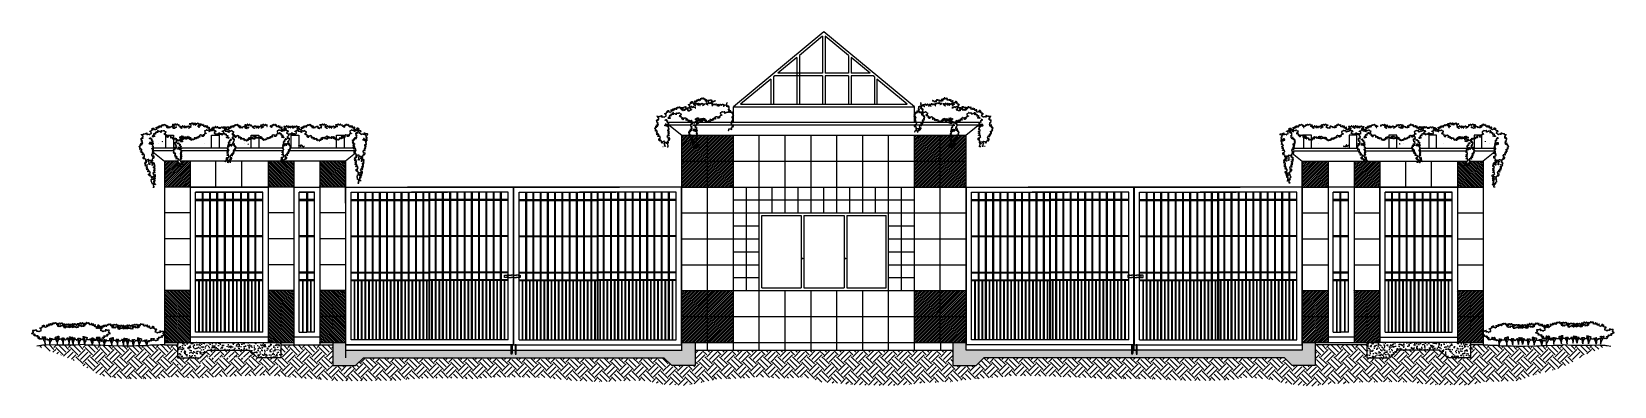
# Model space of a CAD drawing. Extents: x -24232 to 27340, y -23039 to 23489.
# Drawn here: x -19208 to 11397, y -23039 to -16190 of the extents above; entities that cross this region are included whole.
import ezdxf

# ---------------------------------------------------------------- set-up
doc = ezdxf.new("R2010")
doc.units = 0
doc.header["$LTSCALE"] = 10
doc.linetypes.add('HIDDEN', pattern=[9.525, 6.35, -3.175])
for name, color, linetype in [('0-HATCH', 8, 'CONTINUOUS'), ('0-PLANTS', 11, 'CONTINUOUS'), ('1', 1, 'CONTINUOUS'), ('11', 11, 'CONTINUOUS'), ('2', 2, 'CONTINUOUS'), ('3', 3, 'CONTINUOUS'), ('4', 4, 'CONTINUOUS')]:
    doc.layers.add(name, color=color, linetype=linetype)
pattern_1 = [(45, (5830.526, -1359.333), (-17.67767, 17.67767), [])]
pattern_2 = [(135, (-13605.299, -1359.333), (17.67767, 17.67767), [])]
pattern_3 = [(45, (5830.53, -1359.33), (3e-14, 282.8427), [200, -200]), (45, (5777.5, -1306.3), (3e-14, 282.8427), [200, -200]), (45, (5724.46, -1253.27), (3e-14, 282.8427), [200, -200]), (135, (5724.46, -1217.91), (-282.8427, 3e-14), [200, -200]), (135, (5777.5, -1164.88), (-282.8427, 3e-14), [200, -200]), (135, (5830.53, -1111.85), (-282.8427, 3e-14), [200, -200])]
pattern_4 = [(95, (5830.53, -1359.33), (110.3104, 92.5614), [15, -165]), (40, (5830.53, -1359.33), (-125.9984, 86.7536), [12, -132]), (145.4514, (5839.72, -1351.62), (-15.6879, 179.31506), [12.74804, -140.2284]), (91.1842, (5802.24, -1331.05), (174.3386, 127.5228), [22.5, -247.5]), (141.6356, (5816.77, -1320.42), (-5.5798, 269.9423), [19.122, -210.3426]), (36.1842, (5802.24, -1331.05), (-5.58, 269.9423), [18, -198]), (66, (5823.45, -1323.98), (141.3543, 27.4765), [15, -165]), (11, (5823.45, -1323.98), (-68.1417, 136.9617), [12, -132]), (116.4514, (5835.23, -1321.69), (73.2127, 164.4381), [12.74804, -140.2284]), (82.5, (5830.526, -1359.333), (-45.35864, 48.79796), [0, -130.4, 0, -134, 0, -132.5]), (52.5, (5830.526, -1359.33), (-18.57459, 92.98189), [0, -76.4, 0, -127.4, 0, -50.5]), (12.5, (5798.99, -1390.87), (78.68363, 72.30415), [0, -50, 0, -156, 0, -207]), (2.5, (5784.85, -1405.01), (68.318, 96.63196), [0, -65, 0, -103.6, 0, -147])]

msp = doc.modelspace()

# ---------------------------------------------------------------- hatches: boundary and pattern name
at = {"layer": '0-HATCH'}
h = msp.add_hatch(dxfattribs=at)
h.set_pattern_fill('ANSI31', color=11, scale=200, style=0)
h.set_pattern_definition(pattern_1)
h.paths.add_polyline_path([(-6137, -18190), (-6637, -18190), (-6637, -18690), (-6137, -18690)])
h.paths.add_polyline_path([(-6137, -18690), (-6637, -18690), (-6637, -19190), (-6137, -19190)])
h.paths.add_polyline_path([(-6137, -19190), (-5637, -19190), (-5637, -18690), (-6137, -18690)])
h.paths.add_polyline_path([(-5637, -18690), (-5637, -18190), (-6137, -18190), (-6137, -18690)])
h = msp.add_hatch(dxfattribs=at)
h.set_pattern_fill('ANSI31', color=11, scale=200, style=0)
h.set_pattern_definition(pattern_1)
h.paths.add_polyline_path([(-1137, -18690), (-1137, -18190), (-1637, -18190), (-1637, -18690)])
h.paths.add_polyline_path([(-1637, -18690), (-2137, -18690), (-2137, -19190), (-1637, -19190)])
h.paths.add_polyline_path([(-1637, -19190), (-1137, -19190), (-1137, -18690), (-1637, -18690)])
h.paths.add_polyline_path([(-1637, -18690), (-1637, -18190), (-2137, -18190), (-2137, -18690)])
h.paths.add_polyline_path([(-6137, -21690), (-6137, -21190), (-6637, -21190), (-6637, -21690)])
h.paths.add_polyline_path([(-6637, -21690), (-6637, -22190), (-6137, -22190), (-6137, -21690)])
h.paths.add_polyline_path([(-6137, -21690), (-6137, -22190), (-5637, -22190), (-5637, -21690)])
h.paths.add_polyline_path([(-5637, -21690), (-5637, -21190), (-6137, -21190), (-6137, -21690)])
h.paths.add_polyline_path([(-1637, -21690), (-1637, -21190), (-2137, -21190), (-2137, -21690)])
h.paths.add_polyline_path([(-1137, -21690), (-1137, -21190), (-1637, -21190), (-1637, -21690)])
h.paths.add_polyline_path([(-1637, -22190), (-1137, -22190), (-1137, -21690), (-1637, -21690)])
h.paths.add_polyline_path([(-1637, -21690), (-2137, -21690), (-2137, -22190), (-1637, -22190)])
h = msp.add_hatch(dxfattribs=at)
h.set_pattern_fill('ANSI31', color=11, scale=200, style=0)
h.set_pattern_definition(pattern_2)
h.paths.add_polyline_path([(-13137, -19190), (-13637, -19190), (-13637, -18690), (-13137, -18690)])
h.paths.add_polyline_path([(-14637, -19190), (-14637, -18690), (-14137, -18690), (-14137, -19190)])
h.paths.add_polyline_path([(-13137, -22190), (-13637, -22190), (-13637, -21190), (-13137, -21190)])
h.paths.add_polyline_path([(-14137, -22190), (-14637, -22190), (-14637, -21190), (-14137, -21190)])
h.paths.add_polyline_path([(-16137, -22190), (-16637, -22190), (-16637, -21190), (-16137, -21190)])
h = msp.add_hatch(dxfattribs=at)
h.set_pattern_fill('ANSI31', color=11, scale=200, style=0)
h.set_pattern_definition(pattern_1)
h.paths.add_polyline_path([(-16331, -18762), (-16331, -18765), (-16332, -18769), (-16332, -18774), (-16334, -18772), (-16336, -18770), (-16338, -18768), (-16340, -18766), (-16341, -18763), (-16343, -18761), (-16344, -18759), (-16345, -18757), (-16345, -18755), (-16346, -18752), (-16346, -18750), (-16345, -18748), (-16345, -18745), (-16343, -18743), (-16342, -18741), (-16340, -18738), (-16343, -18737), (-16347, -18736), (-16350, -18735), (-16353, -18734), (-16355, -18733), (-16358, -18732), (-16360, -18730), (-16362, -18729), (-16364, -18727), (-16365, -18725), (-16366, -18723), (-16366, -18721), (-16366, -18719), (-16366, -18717), (-16365, -18714), (-16363, -18711), (-16366, -18714), (-16368, -18716), (-16371, -18719), (-16373, -18721), (-16374, -18724), (-16375, -18727), (-16375, -18730), (-16374, -18734), (-16379, -18730), (-16383, -18726), (-16387, -18723), (-16390, -18719), (-16393, -18716), (-16395, -18712), (-16397, -18709), (-16398, -18706), (-16399, -18703), (-16399, -18700), (-16398, -18698), (-16397, -18695), (-16396, -18693), (-16394, -18690), (-16393, -18690), (-16637, -18690), (-16637, -19190), (-16145, -19190), (-16145, -18690), (-16307, -18690), (-16303, -18691), (-16300, -18692), (-16298, -18694), (-16296, -18696), (-16295, -18698), (-16294, -18701), (-16293, -18704), (-16293, -18707), (-16293, -18711), (-16294, -18714), (-16295, -18719), (-16296, -18723), (-16298, -18728), (-16301, -18733), (-16304, -18738), (-16304, -18735), (-16306, -18732), (-16308, -18730), (-16310, -18728), (-16313, -18726), (-16316, -18725), (-16319, -18724), (-16323, -18723), (-16320, -18725), (-16318, -18726), (-16317, -18728), (-16316, -18730), (-16316, -18732), (-16316, -18734), (-16316, -18737), (-16317, -18739), (-16318, -18741), (-16319, -18743), (-16321, -18745), (-16323, -18748), (-16325, -18750), (-16328, -18752), (-16330, -18754), (-16333, -18756), (-16330, -18758), (-16329, -18759), (-16329, -18758)])
h = msp.add_hatch(dxfattribs=at)
h.set_pattern_fill('ANSI31', color=11, scale=200, style=0)
h.set_pattern_definition([(45, (5830.526, -1359.333), (-17.67767, 17.67767), [])])
h.paths.add_polyline_path([(5363, -19190), (5863, -19190), (5863, -18690), (5363, -18690)])
h.paths.add_polyline_path([(6863, -19190), (6863, -18690), (6363, -18690), (6363, -19190)])
h.paths.add_polyline_path([(5363, -22190), (5863, -22190), (5863, -21190), (5363, -21190)])
h.paths.add_polyline_path([(6363, -22190), (6863, -22190), (6863, -21190), (6363, -21190)])
h.paths.add_polyline_path([(8363, -22190), (8863, -22190), (8863, -21190), (8363, -21190)])
h = msp.add_hatch(dxfattribs=at)
h.set_pattern_fill('ANSI31', color=11, scale=200, style=0)
h.set_pattern_definition(pattern_2)
h.paths.add_polyline_path([(8556, -18762), (8557, -18765), (8557, -18769), (8557, -18774), (8559, -18772), (8561, -18770), (8563, -18768), (8565, -18766), (8566, -18763), (8568, -18761), (8569, -18759), (8570, -18757), (8570, -18755), (8571, -18752), (8571, -18750), (8571, -18748), (8570, -18745), (8569, -18743), (8567, -18741), (8565, -18738), (8568, -18737), (8572, -18736), (8575, -18735), (8578, -18734), (8581, -18733), (8583, -18732), (8585, -18730), (8587, -18729), (8589, -18727), (8590, -18725), (8591, -18723), (8591, -18721), (8591, -18719), (8591, -18717), (8590, -18714), (8588, -18711), (8591, -18714), (8594, -18716), (8596, -18719), (8598, -18721), (8599, -18724), (8600, -18727), (8600, -18730), (8599, -18734), (8604, -18730), (8609, -18726), (8612, -18723), (8616, -18719), (8618, -18716), (8620, -18712), (8622, -18709), (8623, -18706), (8624, -18703), (8624, -18700), (8623, -18698), (8623, -18695), (8621, -18693), (8619, -18690), (8619, -18690), (8863, -18690), (8863, -19190), (8370, -19190), (8370, -18690), (8532, -18690), (8528, -18691), (8526, -18692), (8523, -18694), (8522, -18696), (8520, -18698), (8519, -18701), (8518, -18704), (8518, -18707), (8518, -18711), (8519, -18714), (8520, -18719), (8522, -18723), (8524, -18728), (8526, -18733), (8529, -18738), (8530, -18735), (8531, -18732), (8533, -18730), (8535, -18728), (8538, -18726), (8541, -18725), (8545, -18724), (8548, -18723), (8546, -18725), (8544, -18726), (8542, -18728), (8541, -18730), (8541, -18732), (8541, -18734), (8541, -18737), (8542, -18739), (8543, -18741), (8545, -18743), (8546, -18745), (8548, -18748), (8551, -18750), (8553, -18752), (8556, -18754), (8558, -18756), (8555, -18758), (8555, -18759), (8554, -18758)])
h = msp.add_hatch(dxfattribs=at)
h.set_pattern_fill('EARTH', color=256, scale=800, angle=45, style=0)
h.set_pattern_definition(pattern_3)
h.paths.add_polyline_path([(-13068, -22640), (-13387, -22640), (-13387, -22240), (-13637, -22240), (-14387, -22240), (-14387, -22640), (-14831, -22640), (-14981, -22490), (-15794, -22490), (-15944, -22640), (-16020, -22640), (-16020, -22879), (-15939, -22879), (-15762, -22870), (-15584, -22853), (-15000, -22835), (-14840, -22835), (-14725, -22826), (-14486, -22835), (-13786, -22897), (-13555, -22906), (-13351, -22932), (-13068, -22932)])
h.paths.add_polyline_path([(-16020, -22640), (-16387, -22640), (-16387, -22240), (-16637, -22240), (-16689, -22240), (-16724, -22240), (-16772, -22241), (-16885, -22243), (-16912, -22246), (-16982, -22256, 0.004794), (-16983, -22265, 0.012207), (-16984, -22256), (-17000, -22257), (-17094, -22257), (-17131, -22257, 0.002551), (-17131, -22259, -0.000139), (-17131, -22257), (-17183, -22257), (-17266, -22262), (-17449, -22262), (-17656, -22259), (-17728, -22257), (-17782, -22252), (-17803, -22252, 0.018007), (-17805, -22265, 0.006955), (-17806, -22252), (-17827, -22252), (-17892, -22249, -0.018631), (-17889, -22266, -0.022253), (-17893, -22249), (-17991, -22246), (-18147, -22243), (-18184, -22233), (-18356, -22243), (-18471, -22243), (-18640, -22243), (-18726, -22246), (-18857, -22239), (-18928, -22243), (-18995, -22243), (-19032, -22252), (-19105, -22262), (-18394, -22534), (-18181, -22667), (-18092, -22693), (-17959, -22791), (-17853, -22835), (-17507, -22888), (-17437, -22888), (-17304, -22897), (-17011, -22897), (-16825, -22897), (-16444, -22853), (-16152, -22879), (-16072, -22879), (-16020, -22879)])
h = msp.add_hatch(dxfattribs=at)
h.set_pattern_fill('EARTH', color=256, scale=800, angle=45, style=0)
h.set_pattern_definition(pattern_3)
h.paths.add_polyline_path([(-14838, -22490), (-14988, -22340), (-15802, -22340), (-15952, -22490), (-16387, -22490), (-16387, -22612), (-16387, -22629), (-15952, -22629), (-15802, -22479), (-14988, -22479), (-14838, -22629), (-14387, -22629), (-14387, -22490)])
h = msp.add_hatch(dxfattribs=at)
h.set_pattern_fill('EARTH', color=256, scale=800, angle=45, style=0)
h.set_pattern_definition(pattern_3)
h.paths.add_polyline_path([(-8056, -22490), (-12794, -22490), (-12944, -22640), (-13068, -22640), (-13068, -22932), (-12784, -22932), (-12678, -22932), (-12421, -22924), (-12137, -22924), (-11628, -22879), (-11513, -22879), (-11344, -22879), (-11069, -22879), (-10830, -22888), (-10724, -22897), (-10219, -22862), (-9926, -22862), (-9829, -22862), (-9297, -22870), (-9049, -22897), (-8801, -22924), (-8429, -22941), (-8234, -22950), (-8056, -22944)])
h.paths.add_polyline_path([(-3858, -22340), (-6377, -22340), (-6377, -22640), (-6831, -22640), (-6981, -22490), (-8056, -22490), (-8056, -22944), (-7418, -22924), (-7144, -22968), (-7020, -23003), (-6594, -23021), (-6452, -23003), (-5938, -22897), (-5814, -22897), (-5593, -22888), (-5398, -22879), (-5123, -22853), (-4733, -22888), (-4257, -22862), (-4079, -22906), (-3946, -22959), (-3858, -22965)])
h = msp.add_hatch(dxfattribs=at)
h.set_pattern_fill('EARTH', color=256, scale=800, angle=45, style=0)
h.set_pattern_definition(pattern_3)
h.paths.add_polyline_path([(-3858, -22340), (-3858, -22965), (-3539, -22986), (-3370, -23003), (-3264, -23012), (-2608, -23021), (-2511, -23021), (-2218, -23003), (-2103, -22977), (-1314, -22941), (-1252, -22924), (-632, -22870), (-216, -22835), (-118, -22835), (-118, -22490), (-794, -22490), (-944, -22640), (-1397, -22640), (-1397, -22340)])
h.paths.add_polyline_path([(936, -22862), (1238, -22870), (1521, -22897), (2195, -22897), (2354, -22897), (3033, -22924), (3148, -22924), (3317, -22924), (3317, -22490), (-118, -22490), (-118, -22835), (50, -22835), (165, -22835), (422, -22844)])
h = msp.add_hatch(dxfattribs=at)
h.set_pattern_fill('EARTH', color=256, scale=800, angle=45, style=0)
h.set_pattern_definition(pattern_3)
h.paths.add_polyline_path([(5984, -22986), (6161, -22986), (6489, -22959), (6817, -22959), (7109, -22950), (7235, -22953), (7235, -22490), (7206, -22490), (7056, -22640), (6613, -22640), (6613, -22240), (5863, -22240), (5613, -22240), (5613, -22640), (5169, -22640), (5019, -22490), (3317, -22490), (3317, -22924), (3432, -22924), (3760, -22924), (4043, -22906), (4212, -22870), (4345, -22870), (4548, -22888), (4797, -22915), (4921, -22959), (5186, -23003), (5497, -23039)])
h.paths.add_polyline_path([(7235, -22953), (7473, -22959), (7880, -23012), (8235, -23012), (8589, -23012), (8935, -22950), (9538, -22932), (9812, -22826), (10264, -22711), (10441, -22640), (10619, -22552), (10734, -22481), (10876, -22410), (11009, -22357), (11258, -22252), (11220, -22243), (11153, -22243), (11083, -22239), (10952, -22246), (10866, -22243), (10697, -22243), (10581, -22243), (10409, -22233), (10372, -22243), (10216, -22246), (10079, -22251, -0.001694), (10079, -22252, -0.001396), (10079, -22251), (10052, -22252), (10007, -22252), (9953, -22257), (9881, -22259), (9674, -22262), (9491, -22262), (9408, -22257), (9320, -22257), (9226, -22257), (9207, -22256), (9137, -22246), (9110, -22243), (8998, -22241), (8949, -22240), (8914, -22240), (8863, -22240), (8613, -22240), (8613, -22640), (8169, -22640), (8019, -22490), (7235, -22490)])
h = msp.add_hatch(dxfattribs=at)
h.set_pattern_fill('EARTH', color=256, scale=800, angle=45, style=0)
h.set_pattern_definition(pattern_3)
h.paths.add_polyline_path([(7206, -22340), (7056, -22490), (6613, -22490), (6613, -22640), (7056, -22640), (7206, -22490), (8019, -22490), (8169, -22640), (8613, -22640), (8613, -22490), (8169, -22490), (8019, -22340)])
at = {"layer": '2'}
h = msp.add_hatch(dxfattribs=at)
h.set_pattern_fill('AR-CONC', color=256, scale=20, angle=45, style=0)
h.set_pattern_definition(pattern_4)
h.paths.add_polyline_path([(-14838, -22490), (-14387, -22490), (-14387, -22190), (-14637, -22190), (-16387, -22190), (-16387, -22490), (-15952, -22490), (-15802, -22340), (-14988, -22340)])
h = msp.add_hatch(dxfattribs=at)
h.set_pattern_fill('AR-CONC', color=256, scale=20, angle=45, style=0)
h.set_pattern_definition(pattern_4)
h.paths.add_polyline_path([(-12944, -22640), (-12794, -22490), (-6981, -22490), (-6831, -22640), (-6377, -22640), (-6377, -22190), (-6637, -22190), (-6637, -22205), (-6637, -22340), (-13137, -22340), (-13137, -22190), (-13387, -22190), (-13387, -22640)])
h = msp.add_hatch(dxfattribs=at)
h.set_pattern_fill('AR-CONC', color=256, scale=20, angle=45, style=0)
h.set_pattern_definition(pattern_4)
h.paths.add_polyline_path([(-1137, -22340), (-1137, -22190), (-1397, -22190), (-1397, -22640), (-944, -22640), (-794, -22490), (5019, -22490), (5169, -22640), (5613, -22640), (5613, -22190), (5363, -22190), (5363, -22340)])
h = msp.add_hatch(dxfattribs=at)
h.set_pattern_fill('AR-CONC', color=256, scale=20, angle=45, style=0)
h.set_pattern_definition(pattern_4)
h.paths.add_polyline_path([(8019, -22340), (8169, -22490), (8613, -22490), (8613, -22190), (8363, -22190), (6863, -22190), (6613, -22190), (6613, -22490), (7056, -22490), (7206, -22340)])

# ---------------------------------------------------------------- linework, layer by layer
at = {"layer": '0-PLANTS', "color": 11}
for points in [[(-16751, -18346), (-16751, -18346)], [(-16682, -18318), (-16682, -18318)], [(-15871, -18346), (-15871, -18346)], [(-15409, -18261), (-15409, -18261)], [(-15101, -18346), (-15101, -18346)], [(-14346, -18253), (-14346, -18253)], [(-14331, -18346), (-14331, -18346)], [(-13451, -18346), (-13451, -18346)], [(5676, -18346), (5676, -18346)], [(6556, -18346), (6556, -18346)], [(6571, -18253), (6571, -18253)], [(7326, -18346), (7326, -18346)], [(7635, -18261), (7635, -18261)], [(8096, -18346), (8096, -18346)], [(8907, -18318), (8907, -18318)], [(8976, -18346), (8976, -18346)], [(-15029, -18365), (-15029, -18365)], [(7254, -18365), (7254, -18365)]]:
    msp.add_lwpolyline(points, close=True, dxfattribs=at)
for points in [[(-16681, -18317), (-16678, -18310), (-16677, -18307)], [(-15029, -18365), (-15025, -18362), (-15021, -18360), (-15017, -18358), (-15013, -18357)], [(-13201, -18228), (-13201, -18228), (-13204, -18225), (-13207, -18222), (-13211, -18221), (-13216, -18220), (-13221, -18219), (-13221, -18219), (-13214, -18215), (-13208, -18211), (-13201, -18208), (-13195, -18206), (-13189, -18205), (-13184, -18205), (-13178, -18208), (-13172, -18212), (-13172, -18212), (-13172, -18204), (-13171, -18198), (-13170, -18193), (-13168, -18189), (-13164, -18186), (-13160, -18185), (-13155, -18185), (-13149, -18186)], [(-12951, -18364), (-12951, -18364), (-12964, -18363), (-12974, -18363), (-12983, -18366), (-12991, -18370)], [(5176, -18364), (5176, -18364), (5189, -18363), (5200, -18363), (5209, -18366), (5216, -18370)], [(5426, -18228), (5426, -18228), (5429, -18225), (5433, -18222), (5437, -18221), (5441, -18220), (5446, -18219), (5446, -18219), (5439, -18215), (5433, -18211), (5426, -18208), (5420, -18206), (5414, -18205), (5409, -18205), (5403, -18208), (5397, -18212), (5397, -18212), (5398, -18204), (5397, -18198), (5395, -18193), (5393, -18189), (5390, -18186), (5385, -18185), (5380, -18185), (5374, -18186)], [(7254, -18365), (7250, -18362), (7246, -18360), (7242, -18358), (7239, -18357)], [(8906, -18317), (8903, -18310), (8903, -18307)], [(-14048, -18387), (-14047, -18395), (-14047, -18395), (-14040, -18391), (-14034, -18390), (-14028, -18389), (-14022, -18390), (-14016, -18394), (-14011, -18398), (-14006, -18404), (-14001, -18412), (-14001, -18412), (-14000, -18408), (-14001, -18403), (-14000, -18399), (-14000, -18394), (-14000, -18389), (-14000, -18384), (-14000, -18380), (-14000, -18375), (-14000, -18375), (-13994, -18377), (-13988, -18379), (-13984, -18382), (-13980, -18387), (-13977, -18392), (-13974, -18398), (-13973, -18406), (-13972, -18414), (-13972, -18414), (-13969, -18411), (-13967, -18409), (-13964, -18407), (-13962, -18406), (-13959, -18406), (-13956, -18407), (-13953, -18410), (-13948, -18414), (-13948, -18414), (-13946, -18411), (-13944, -18408), (-13942, -18405), (-13940, -18403), (-13936, -18401), (-13932, -18401)], [(6273, -18387), (6272, -18395), (6272, -18395), (6265, -18391), (6259, -18390), (6253, -18389), (6247, -18390), (6241, -18394), (6236, -18398), (6231, -18404), (6226, -18412), (6226, -18412), (6226, -18408), (6226, -18403), (6226, -18399), (6225, -18394), (6225, -18389), (6225, -18384), (6225, -18380), (6225, -18375), (6225, -18375), (6219, -18377), (6213, -18379), (6209, -18382), (6205, -18387), (6202, -18392), (6200, -18398), (6198, -18406), (6197, -18414), (6197, -18414), (6194, -18411), (6192, -18409), (6190, -18407), (6187, -18406), (6185, -18406), (6181, -18407), (6178, -18410), (6173, -18414), (6173, -18414), (6171, -18411), (6169, -18408), (6167, -18405), (6165, -18403), (6161, -18401), (6157, -18401)]]:
    msp.add_lwpolyline(points, dxfattribs=at)
at = {"layer": '1'}
for p, q in [((-3912, -16275), (-4362, -16648)), ((-3912, -16275), (-3912, -16993)), ((-3862, -16275), (-3862, -16993)), ((-3412, -16648), (-3862, -16275)), ((-4412, -16690), (-4779, -16993)), ((-4412, -16690), (-4412, -17590)), ((-4362, -16648), (-4362, -17590)), ((-3412, -16648), (-3412, -16993)), ((-3362, -16690), (-3362, -16993)), ((-2996, -16993), (-3362, -16690)), ((-4912, -17104), (-5499, -17590)), ((-4912, -17104), (-4912, -17590)), ((-4839, -17043), (-4862, -17062)), ((-4862, -17062), (-4862, -17590)), ((-3912, -17043), (-4839, -17043)), ((-3912, -16993), (-4779, -16993)), ((-3912, -17043), (-3912, -17590)), ((-3412, -16993), (-3862, -16993)), ((-3862, -17043), (-3862, -17590)), ((-3412, -17043), (-3862, -17043)), ((-3412, -17043), (-3412, -17590)), ((-2996, -16993), (-3362, -16993)), ((-2936, -17043), (-3362, -17043)), ((-3362, -17043), (-3362, -17590)), ((-2912, -17062), (-2936, -17043)), ((-2912, -17062), (-2912, -17590)), ((-2276, -17590), (-2862, -17104)), ((-2862, -17104), (-2862, -17590)), ((-5637, -17640), (-2137, -17640)), ((-5499, -17590), (-2276, -17590)), ((-16612, -18190), (-16462, -18190)), ((-16612, -18440), (-16612, -18190)), ((-16462, -18190), (-16462, -18440)), ((-15732, -18190), (-15582, -18190)), ((-15732, -18440), (-15732, -18190)), ((-15582, -18190), (-15582, -18440)), ((-14962, -18190), (-14812, -18190)), ((-14962, -18440), (-14962, -18190)), ((-14812, -18190), (-14812, -18440)), ((-14192, -18190), (-14042, -18190)), ((-14192, -18440), (-14192, -18190)), ((-14042, -18190), (-14042, -18440)), ((-13312, -18190), (-13162, -18190)), ((-13312, -18440), (-13312, -18190)), ((-13162, -18190), (-13162, -18440)), ((-6137, -22340), (-6137, -18190)), ((-5637, -19190), (-5637, -18190)), ((-5137, -19190), (-5137, -18190)), ((-4637, -19190), (-4637, -18190)), ((-4137, -19190), (-4137, -18190)), ((-3637, -19190), (-3637, -18190)), ((-3137, -19190), (-3137, -18190)), ((-2637, -19190), (-2637, -18190)), ((-2137, -19190), (-2137, -18190)), ((-1637, -22190), (-1637, -18190)), ((5538, -18190), (5388, -18190)), ((5388, -18190), (5388, -18440)), ((5538, -18440), (5538, -18190)), ((6418, -18190), (6268, -18190)), ((6268, -18190), (6268, -18440)), ((6418, -18440), (6418, -18190)), ((7188, -18190), (7038, -18190)), ((7038, -18190), (7038, -18440)), ((7188, -18440), (7188, -18190)), ((7958, -18190), (7808, -18190)), ((7808, -18190), (7808, -18440)), ((7958, -18440), (7958, -18190)), ((8838, -18190), (8688, -18190)), ((8688, -18190), (8688, -18440)), ((8838, -18440), (8838, -18190)), ((-15645, -19190), (-15645, -18690)), ((-15145, -19190), (-15145, -18690)), ((-6637, -18690), (-1137, -18690)), ((7363, -19190), (7363, -18690)), ((7863, -19190), (7863, -18690)), ((-16137, -19190), (-16637, -19190)), ((-14137, -19190), (-14637, -19190)), ((-13137, -19190), (-13637, -19190)), ((-9887, -22240), (-9887, -19190)), ((-9887, -22240), (-9887, -19190)), ((-9887, -22240), (-9887, -19190)), ((-9887, -22240), (-9887, -19190)), ((-6637, -19190), (-5637, -19190)), ((-5387, -21190), (-5387, -19190)), ((-5137, -19690), (-5137, -19190)), ((-4887, -19690), (-4887, -19190)), ((-4637, -19690), (-4637, -19190)), ((-4387, -19690), (-4387, -19190)), ((-4137, -19690), (-4137, -19190)), ((-3887, -19690), (-3887, -19190)), ((-3637, -19690), (-3637, -19190)), ((-3387, -19690), (-3387, -19190)), ((-3137, -19690), (-3137, -19190)), ((-2887, -19690), (-2887, -19190)), ((-2637, -19690), (-2637, -19190)), ((-2387, -21190), (-2387, -19190)), ((-2137, -19190), (-1137, -19190)), ((2113, -22340), (2113, -19190)), ((2113, -22340), (2113, -19190)), ((2113, -22340), (2113, -19190)), ((2113, -22340), (2113, -19190)), ((5363, -19190), (5863, -19190)), ((6363, -19190), (6863, -19190)), ((8363, -19190), (8863, -19190)), ((-14737, -19440), (-16037, -19440)), ((-16037, -19440), (-14737, -19440)), ((-15897, -21990), (-15897, -19290)), ((-14877, -21990), (-14877, -19290)), ((-14032, -19440), (-13885, -19440)), ((-13885, -19440), (-14032, -19440)), ((-13737, -19440), (-13885, -19440)), ((-13885, -19440), (-13737, -19440)), ((-13877, -21990), (-13877, -19290)), ((-13032, -19440), (-11512, -19440)), ((-12892, -22140), (-12892, -19290)), ((-9992, -19440), (-11512, -19440)), ((-10132, -22140), (-10132, -19290)), ((-9782, -19440), (-8262, -19440)), ((-9642, -22140), (-9642, -19290)), ((-6742, -19440), (-8262, -19440)), ((-6882, -22140), (-6882, -19290)), ((-5637, -19440), (-2137, -19440)), ((-1032, -19440), (488, -19440)), ((-892, -22140), (-892, -19290)), ((2008, -19440), (488, -19440)), ((1868, -22140), (1868, -19290)), ((2218, -19440), (3738, -19440)), ((2358, -22140), (2358, -19290)), ((5258, -19440), (3738, -19440)), ((5118, -22140), (5118, -19290)), ((5963, -19440), (6110, -19440)), ((6110, -19440), (5963, -19440)), ((6103, -21990), (6103, -19290)), ((6258, -19440), (6110, -19440)), ((6110, -19440), (6258, -19440)), ((6963, -19440), (8263, -19440)), ((8263, -19440), (6963, -19440)), ((7103, -21990), (7103, -19290)), ((8123, -21990), (8123, -19290)), ((-16137, -19690), (-16637, -19690)), ((-14137, -19690), (-14637, -19690)), ((-13137, -19690), (-13637, -19690)), ((-6637, -19690), (-5637, -19690)), ((-5637, -19690), (-5137, -19690)), ((-5087, -19740), (-4329, -19740)), ((-5087, -21140), (-5087, -19740)), ((-4329, -19740), (-4329, -21140)), ((-4279, -19740), (-4279, -21140)), ((-4279, -19740), (-3496, -19740)), ((-3496, -19740), (-3496, -21140)), ((-3446, -19740), (-3446, -21140)), ((-3446, -19740), (-2687, -19740)), ((-2687, -21140), (-2687, -19740)), ((-2637, -19690), (-2137, -19690)), ((-2137, -19690), (-1137, -19690)), ((5363, -19690), (5863, -19690)), ((6363, -19690), (6863, -19690)), ((8363, -19690), (8863, -19690)), ((-16137, -20190), (-16637, -20190)), ((-14737, -20140), (-16037, -20140)), ((-16037, -20140), (-14737, -20140)), ((-14137, -20190), (-14637, -20190)), ((-14032, -20140), (-13885, -20140)), ((-13885, -20140), (-14032, -20140)), ((-13737, -20140), (-13885, -20140)), ((-13885, -20140), (-13737, -20140)), ((-13137, -20190), (-13637, -20190)), ((-13032, -20140), (-11512, -20140)), ((-9992, -20140), (-11512, -20140)), ((-9782, -20140), (-8262, -20140)), ((-6742, -20140), (-8262, -20140)), ((-6637, -20190), (-5137, -20190)), ((-5637, -19940), (-5137, -19940)), ((-5637, -20190), (-5137, -20190)), ((-2637, -19940), (-2137, -19940)), ((-2637, -20190), (-1137, -20190)), ((-2637, -20190), (-2137, -20190)), ((-1032, -20140), (488, -20140)), ((2008, -20140), (488, -20140)), ((2218, -20140), (3738, -20140)), ((5258, -20140), (3738, -20140)), ((5363, -20190), (5863, -20190)), ((5963, -20140), (6110, -20140)), ((6110, -20140), (5963, -20140)), ((6258, -20140), (6110, -20140)), ((6110, -20140), (6258, -20140)), ((6363, -20190), (6863, -20190)), ((6963, -20140), (8263, -20140)), ((8263, -20140), (6963, -20140)), ((8363, -20190), (8863, -20190)), ((-5637, -20440), (-5137, -20440)), ((-2637, -20440), (-2137, -20440)), ((-16137, -20690), (-16637, -20690)), ((-14137, -20690), (-14637, -20690)), ((-13137, -20690), (-13637, -20690)), ((-6637, -20690), (-5137, -20690)), ((-2637, -20690), (-1137, -20690)), ((5363, -20690), (5863, -20690)), ((6363, -20690), (6863, -20690)), ((8363, -20690), (8863, -20690)), ((-14737, -20840), (-16037, -20840)), ((-16037, -20840), (-14737, -20840)), ((-14737, -20990), (-16037, -20990)), ((-16037, -20990), (-14737, -20990)), ((-15967, -21990), (-15967, -20997)), ((-14807, -21990), (-14807, -20997)), ((-14032, -20840), (-13885, -20840)), ((-13885, -20840), (-14032, -20840)), ((-14032, -20990), (-13885, -20990)), ((-13885, -20990), (-14032, -20990)), ((-13962, -21990), (-13962, -20997)), ((-13737, -20840), (-13885, -20840)), ((-13885, -20840), (-13737, -20840)), ((-13737, -20990), (-13885, -20990)), ((-13885, -20990), (-13737, -20990)), ((-13807, -21990), (-13807, -20997)), ((-13032, -20840), (-11512, -20840)), ((-13032, -20990), (-11512, -20990)), ((-12962, -22140), (-12962, -20997)), ((-9992, -20840), (-11512, -20840)), ((-9992, -20990), (-11512, -20990)), ((-10062, -22140), (-10062, -20997)), ((-9782, -20840), (-8262, -20840)), ((-9782, -20990), (-8262, -20990)), ((-9712, -22140), (-9712, -20997)), ((-6742, -20840), (-8262, -20840)), ((-6742, -20990), (-8262, -20990)), ((-6812, -22140), (-6812, -20997)), ((-5637, -20940), (-5137, -20940)), ((-2637, -20940), (-2137, -20940)), ((-1032, -20840), (488, -20840)), ((-1032, -20990), (488, -20990)), ((-962, -22140), (-962, -20997)), ((2008, -20840), (488, -20840)), ((2008, -20990), (488, -20990)), ((1938, -22140), (1938, -20997)), ((2218, -20840), (3738, -20840)), ((2218, -20990), (3738, -20990)), ((2288, -22140), (2288, -20997)), ((5258, -20840), (3738, -20840)), ((5258, -20990), (3738, -20990)), ((5188, -22140), (5188, -20997)), ((5963, -20840), (6110, -20840)), ((6110, -20840), (5963, -20840)), ((5963, -20990), (6110, -20990)), ((6110, -20990), (5963, -20990)), ((6033, -21990), (6033, -20997)), ((6258, -20840), (6110, -20840)), ((6110, -20840), (6258, -20840)), ((6258, -20990), (6110, -20990)), ((6110, -20990), (6258, -20990)), ((6188, -21990), (6188, -20997)), ((6963, -20840), (8263, -20840)), ((8263, -20840), (6963, -20840)), ((6963, -20990), (8263, -20990)), ((8263, -20990), (6963, -20990)), ((7033, -21990), (7033, -20997)), ((8193, -21990), (8193, -20997)), ((-16137, -21190), (-16637, -21190)), ((-14137, -21190), (-14637, -21190)), ((-13137, -21190), (-13637, -21190)), ((-6637, -21190), (-5137, -21190)), ((-5637, -22190), (-5637, -21190)), ((-5137, -22340), (-5137, -21190)), ((-5087, -21140), (-4329, -21140)), ((-4637, -22340), (-4637, -21190)), ((-4279, -21140), (-3496, -21140)), ((-4137, -22340), (-4137, -21190)), ((-3637, -22340), (-3637, -21190)), ((-3446, -21140), (-2687, -21140)), ((-3137, -22340), (-3137, -21190)), ((-2637, -21190), (-1137, -21190)), ((-2637, -22340), (-2637, -21190)), ((-2137, -22340), (-2137, -21190)), ((5363, -21190), (5863, -21190)), ((6363, -21190), (6863, -21190)), ((8363, -21190), (8863, -21190)), ((-16137, -21690), (-16637, -21690)), ((-13137, -21690), (-13637, -21690)), ((-6637, -21690), (-2137, -21690)), ((-2137, -21690), (-1137, -21690)), ((5363, -21690), (5863, -21690)), ((6363, -21690), (6863, -21690)), ((8363, -21690), (8863, -21690)), ((-16637, -22190), (-14637, -22190)), ((-16637, -22240), (-16387, -22240)), ((-14637, -22190), (-14137, -22190)), ((-14387, -22240), (-13637, -22240)), ((-13637, -22190), (-13137, -22190)), ((-13637, -22240), (-13387, -22240)), ((-6637, -22190), (-1137, -22190)), ((-6637, -22190), (-6490, -22190)), ((-6377, -22340), (-1397, -22340)), ((-1635, -22190), (-1635, -22340)), ((2063, -22340), (2163, -22340)), ((5363, -22190), (6863, -22190)), ((5863, -22240), (5613, -22240)), ((6613, -22240), (5863, -22240)), ((8363, -22190), (8863, -22190)), ((8863, -22240), (8613, -22240)), ((8863, -22190), (8863, -22240)), ((-16387, -22612), (-16387, -22629))]:
    msp.add_line(p, q, dxfattribs=at)
for points in [[(-7086, -17850), (-7087, -17849), (-7088, -17847), (-7090, -17845), (-7091, -17843), (-7092, -17840), (-7094, -17838), (-7095, -17836), (-7096, -17833), (-7097, -17831), (-7097, -17831), (-7094, -17830), (-7092, -17828), (-7089, -17827), (-7087, -17826), (-7084, -17826), (-7081, -17825), (-7079, -17825), (-7076, -17825), (-7073, -17824), (-7071, -17824), (-7068, -17825), (-7065, -17825), (-7063, -17826), (-7060, -17826), (-7057, -17827), (-7054, -17828), (-7054, -17828), (-7053, -17825), (-7052, -17823), (-7051, -17821), (-7049, -17820), (-7047, -17818), (-7045, -17817), (-7043, -17816), (-7041, -17815), (-7038, -17814), (-7035, -17813), (-7033, -17813), (-7030, -17812), (-7027, -17812), (-7024, -17811), (-7021, -17811), (-7018, -17811), (-7018, -17811), (-7020, -17812), (-7022, -17814), (-7024, -17816), (-7025, -17818), (-7026, -17820), (-7027, -17821), (-7027, -17823), (-7028, -17825), (-7028, -17827), (-7028, -17829), (-7027, -17831), (-7026, -17833), (-7025, -17835), (-7024, -17836), (-7022, -17838), (-7020, -17840), (-7020, -17840), (-7016, -17838), (-7011, -17835), (-7007, -17834), (-7003, -17833), (-6999, -17832), (-6996, -17831), (-6992, -17831), (-6989, -17832), (-6987, -17833), (-6984, -17834), (-6982, -17835), (-6980, -17837), (-6978, -17839), (-6977, -17841), (-6975, -17843), (-6974, -17846), (-6974, -17846), (-6972, -17843), (-6970, -17840), (-6967, -17837), (-6965, -17834), (-6963, -17831), (-6961, -17829), (-6959, -17827), (-6956, -17825), (-6954, -17824), (-6951, -17823), (-6949, -17822), (-6946, -17821), (-6944, -17821), (-6941, -17821), (-6938, -17822), (-6935, -17822), (-6935, -17822), (-6936, -17818), (-6937, -17813), (-6938, -17809), (-6939, -17805), (-6940, -17801), (-6941, -17797), (-6943, -17794), (-6945, -17791), (-6947, -17788), (-6949, -17785), (-6952, -17783), (-6955, -17781), (-6959, -17780), (-6962, -17779), (-6966, -17779), (-6971, -17779), (-6971, -17779), (-6969, -17776), (-6967, -17774), (-6965, -17773), (-6962, -17771), (-6960, -17769), (-6958, -17768), (-6956, -17767), (-6954, -17766), (-6951, -17765), (-6949, -17765), (-6947, -17765), (-6945, -17765), (-6942, -17766), (-6940, -17767), (-6937, -17769), (-6935, -17771), (-6935, -17771), (-6934, -17767), (-6933, -17764), (-6932, -17761), (-6931, -17758), (-6930, -17755), (-6928, -17753), (-6927, -17751), (-6925, -17749), (-6923, -17747), (-6922, -17746), (-6920, -17745), (-6918, -17745), (-6916, -17745), (-6913, -17745), (-6911, -17746), (-6908, -17748), (-6908, -17748), (-6910, -17745), (-6913, -17743), (-6915, -17740), (-6918, -17738), (-6921, -17737), (-6924, -17736), (-6927, -17736), (-6930, -17737), (-6930, -17737), (-6926, -17732), (-6922, -17728), (-6919, -17724), (-6915, -17721), (-6912, -17718), (-6909, -17716), (-6905, -17714), (-6902, -17713), (-6899, -17713), (-6897, -17713), (-6894, -17713), (-6891, -17714), (-6889, -17715), (-6887, -17717), (-6884, -17720), (-6882, -17722), (-6882, -17722), (-6887, -17723), (-6890, -17724), (-6892, -17726), (-6894, -17728), (-6895, -17731), (-6895, -17735), (-6894, -17739), (-6893, -17743), (-6893, -17743), (-6890, -17741), (-6888, -17740), (-6886, -17739), (-6883, -17738), (-6881, -17737), (-6879, -17737), (-6876, -17737), (-6874, -17738), (-6872, -17738), (-6869, -17739), (-6867, -17740), (-6865, -17742), (-6862, -17743), (-6860, -17745), (-6858, -17746), (-6855, -17748), (-6855, -17748), (-6855, -17746), (-6854, -17744), (-6853, -17743), (-6852, -17741), (-6851, -17740), (-6850, -17738), (-6849, -17737), (-6847, -17736), (-6846, -17735), (-6844, -17735), (-6842, -17734), (-6841, -17734), (-6838, -17733), (-6836, -17733), (-6834, -17733), (-6832, -17733), (-6832, -17733), (-6833, -17731), (-6835, -17729), (-6836, -17727), (-6837, -17725), (-6838, -17723), (-6839, -17721), (-6840, -17719), (-6841, -17717), (-6841, -17714), (-6842, -17712), (-6843, -17710), (-6843, -17707), (-6844, -17705), (-6844, -17703), (-6844, -17700), (-6845, -17698), (-6845, -17698), (-6842, -17698), (-6840, -17699), (-6837, -17700), (-6835, -17701), (-6833, -17702), (-6831, -17703), (-6829, -17704), (-6827, -17706), (-6826, -17707), (-6824, -17709), (-6822, -17711), (-6821, -17713), (-6820, -17715), (-6818, -17717), (-6817, -17719), (-6816, -17721), (-6816, -17721), (-6817, -17719), (-6817, -17716), (-6817, -17714), (-6817, -17712), (-6817, -17710), (-6816, -17708), (-6815, -17707), (-6815, -17705), (-6815, -17705), (-6811, -17705), (-6808, -17706), (-6806, -17707), (-6804, -17708), (-6802, -17709), (-6801, -17710), (-6800, -17712), (-6799, -17713), (-6799, -17713), (-6800, -17711), (-6802, -17709), (-6803, -17707), (-6803, -17705), (-6804, -17703), (-6805, -17701), (-6806, -17699), (-6806, -17697), (-6807, -17695), (-6807, -17692), (-6807, -17690), (-6807, -17688), (-6807, -17686), (-6807, -17684), (-6807, -17681), (-6807, -17679), (-6807, -17679), (-6805, -17679), (-6803, -17679), (-6801, -17680), (-6799, -17680), (-6797, -17681), (-6796, -17682), (-6794, -17683), (-6792, -17684), (-6790, -17685), (-6789, -17687), (-6787, -17689), (-6786, -17691), (-6784, -17693), (-6783, -17695), (-6781, -17697), (-6779, -17700), (-6779, -17700), (-6780, -17697), (-6781, -17694), (-6781, -17691), (-6781, -17688), (-6781, -17686), (-6781, -17684), (-6780, -17681), (-6779, -17679), (-6778, -17677), (-6777, -17676), (-6776, -17674), (-6775, -17672), (-6774, -17671), (-6772, -17669), (-6771, -17668), (-6769, -17666), (-6769, -17666), (-6769, -17667), (-6768, -17669), (-6768, -17670), (-6767, -17672), (-6767, -17673), (-6767, -17675), (-6767, -17677), (-6767, -17678), (-6767, -17680), (-6767, -17682), (-6768, -17683), (-6768, -17685), (-6769, -17687), (-6770, -17689), (-6771, -17691), (-6772, -17694), (-6772, -17694), (-6770, -17690), (-6768, -17687), (-6766, -17685), (-6764, -17682), (-6762, -17681), (-6760, -17680), (-6757, -17679), (-6755, -17679), (-6755, -17679), (-6754, -17681), (-6753, -17683), (-6752, -17685), (-6752, -17686), (-6752, -17688), (-6752, -17689), (-6752, -17691), (-6753, -17692), (-6753, -17692), (-6750, -17690), (-6747, -17688), (-6744, -17687), (-6742, -17687), (-6740, -17687), (-6739, -17687), (-6738, -17688), (-6737, -17690), (-6737, -17690), (-6737, -17688), (-6736, -17686), (-6735, -17684), (-6735, -17682), (-6735, -17679), (-6735, -17677), (-6734, -17675), (-6734, -17673), (-6735, -17671), (-6735, -17668), (-6735, -17666), (-6736, -17664), (-6736, -17662), (-6737, -17659), (-6738, -17657), (-6739, -17655), (-6739, -17655), (-6736, -17655), (-6733, -17655), (-6730, -17656), (-6728, -17658), (-6726, -17660), (-6724, -17663), (-6722, -17666), (-6720, -17671), (-6720, -17671), (-6721, -17668), (-6721, -17666), (-6721, -17663), (-6721, -17661), (-6721, -17659), (-6721, -17657), (-6720, -17656), (-6720, -17654), (-6719, -17652), (-6718, -17651), (-6718, -17649), (-6717, -17648), (-6715, -17647), (-6714, -17646), (-6713, -17645), (-6712, -17644), (-6712, -17644), (-6712, -17649), (-6711, -17652), (-6711, -17656), (-6710, -17658), (-6709, -17660), (-6708, -17662), (-6706, -17663), (-6704, -17663), (-6704, -17663), (-6703, -17660), (-6701, -17657), (-6699, -17655), (-6698, -17653), (-6696, -17651), (-6694, -17650), (-6692, -17648), (-6690, -17647), (-6688, -17645), (-6686, -17644), (-6685, -17643), (-6683, -17642), (-6681, -17641), (-6679, -17641), (-6677, -17640), (-6675, -17639), (-6675, -17639), (-6675, -17641), (-6674, -17642), (-6674, -17644), (-6674, -17646), (-6673, -17648), (-6673, -17649), (-6673, -17651), (-6673, -17653), (-6673, -17654), (-6674, -17656), (-6674, -17658), (-6674, -17659), (-6675, -17661), (-6675, -17662), (-6676, -17664), (-6677, -17665), (-6677, -17665), (-6675, -17663), (-6672, -17662), (-6670, -17660), (-6668, -17659), (-6666, -17658), (-6664, -17658), (-6661, -17657), (-6659, -17657), (-6657, -17657), (-6655, -17658), (-6653, -17658), (-6651, -17659), (-6650, -17659), (-6648, -17660), (-6646, -17661), (-6644, -17662), (-6644, -17662), (-6649, -17663), (-6652, -17665), (-6655, -17667), (-6657, -17669), (-6658, -17671), (-6659, -17674), (-6659, -17677), (-6659, -17679), (-6659, -17679), (-6657, -17677), (-6656, -17676), (-6654, -17674), (-6652, -17673), (-6651, -17672), (-6649, -17671), (-6647, -17671), (-6646, -17671), (-6644, -17671), (-6642, -17671), (-6641, -17672), (-6639, -17673), (-6637, -17674), (-6636, -17676), (-6634, -17678), (-6632, -17680), (-6632, -17680), (-6630, -17677), (-6627, -17675), (-6625, -17673), (-6623, -17672), (-6621, -17672), (-6620, -17672), (-6619, -17672), (-6618, -17673), (-6617, -17674), (-6616, -17676), (-6616, -17677), (-6615, -17679), (-6615, -17681), (-6615, -17683), (-6614, -17685), (-6614, -17686), (-6614, -17686), (-6620, -17686), (-6626, -17686), (-6630, -17686), (-6634, -17687), (-6638, -17687), (-6640, -17688), (-6642, -17689), (-6643, -17690), (-6644, -17691), (-6644, -17693), (-6644, -17694), (-6643, -17696), (-6643, -17697), (-6642, -17699), (-6640, -17701), (-6639, -17703), (-6639, -17703), (-6637, -17702), (-6635, -17701), (-6633, -17701), (-6631, -17701), (-6629, -17701), (-6627, -17701), (-6625, -17702), (-6624, -17702), (-6622, -17703), (-6621, -17704), (-6619, -17705), (-6618, -17706), (-6617, -17707), (-6616, -17709), (-6615, -17711), (-6614, -17713), (-6614, -17713), (-6611, -17710), (-6609, -17708), (-6607, -17706), (-6605, -17705), (-6603, -17703), (-6601, -17702), (-6598, -17702), (-6596, -17701), (-6594, -17701), (-6592, -17702), (-6589, -17702), (-6587, -17703), (-6584, -17704), (-6582, -17705), (-6580, -17707), (-6577, -17709), (-6577, -17709), (-6576, -17707), (-6576, -17704), (-6576, -17702), (-6577, -17699), (-6578, -17697), (-6579, -17694), (-6582, -17692), (-6584, -17690), (-6584, -17690), (-6583, -17690), (-6581, -17689), (-6580, -17689), (-6578, -17689), (-6577, -17689), (-6575, -17689), (-6574, -17688), (-6572, -17688), (-6570, -17688), (-6569, -17688), (-6567, -17688), (-6566, -17687), (-6564, -17687), (-6563, -17687), (-6561, -17687), (-6560, -17686), (-6560, -17686), (-6555, -17684), (-6551, -17682), (-6547, -17681), (-6544, -17680), (-6541, -17679), (-6538, -17679), (-6535, -17678), (-6533, -17678), (-6530, -17679), (-6528, -17679), (-6527, -17680), (-6525, -17681), (-6523, -17682), (-6522, -17683), (-6520, -17684), (-6519, -17685), (-6519, -17685), (-6523, -17686), (-6526, -17686), (-6528, -17688), (-6530, -17689), (-6532, -17691), (-6532, -17694), (-6532, -17697), (-6532, -17700), (-6532, -17700), (-6530, -17698), (-6527, -17697), (-6525, -17696), (-6523, -17695), (-6521, -17695), (-6519, -17695), (-6518, -17695), (-6516, -17695), (-6514, -17696), (-6513, -17697), (-6511, -17699), (-6510, -17700), (-6508, -17702), (-6507, -17703), (-6505, -17705), (-6504, -17707), (-6504, -17707), (-6508, -17707), (-6512, -17707), (-6514, -17708), (-6516, -17710), (-6518, -17712), (-6519, -17714), (-6519, -17718), (-6518, -17721), (-6518, -17721), (-6517, -17719), (-6515, -17718), (-6513, -17717), (-6511, -17716), (-6509, -17715), (-6508, -17715), (-6506, -17715), (-6504, -17715), (-6502, -17715), (-6500, -17716), (-6498, -17717), (-6496, -17717), (-6494, -17718), (-6492, -17719), (-6490, -17720), (-6488, -17721), (-6488, -17721), (-6486, -17717), (-6484, -17714), (-6482, -17711), (-6480, -17708), (-6479, -17706), (-6477, -17704), (-6475, -17702), (-6473, -17701), (-6471, -17701), (-6469, -17701), (-6467, -17701), (-6465, -17702), (-6463, -17703), (-6461, -17704), (-6459, -17706), (-6457, -17709), (-6457, -17709), (-6456, -17707), (-6456, -17705), (-6456, -17703), (-6456, -17701), (-6456, -17699), (-6456, -17697), (-6456, -17695), (-6456, -17694), (-6455, -17692), (-6454, -17691), (-6453, -17690), (-6452, -17690), (-6451, -17689), (-6449, -17689), (-6447, -17690), (-6445, -17691), (-6445, -17691), (-6445, -17691)], [(-6800, -17746), (-6801, -17747), (-6802, -17749), (-6803, -17751), (-6805, -17753), (-6806, -17756), (-6807, -17758), (-6808, -17760), (-6809, -17763), (-6811, -17765), (-6811, -17765), (-6808, -17767), (-6806, -17768), (-6803, -17769), (-6800, -17770), (-6798, -17770), (-6795, -17771), (-6792, -17771), (-6790, -17771), (-6787, -17772), (-6784, -17772), (-6782, -17771), (-6779, -17771), (-6776, -17770), (-6773, -17770), (-6771, -17769), (-6768, -17768), (-6768, -17768), (-6767, -17771), (-6766, -17773), (-6765, -17775), (-6763, -17777), (-6761, -17778), (-6759, -17779), (-6757, -17780), (-6754, -17781), (-6752, -17782), (-6749, -17783), (-6746, -17783), (-6743, -17784), (-6741, -17784), (-6738, -17785), (-6735, -17785), (-6732, -17785), (-6732, -17785), (-6734, -17784), (-6736, -17782), (-6737, -17780), (-6739, -17778), (-6740, -17776), (-6741, -17775), (-6741, -17773), (-6741, -17771), (-6741, -17769), (-6741, -17767), (-6741, -17765), (-6740, -17763), (-6739, -17761), (-6737, -17760), (-6736, -17758), (-6734, -17756), (-6734, -17756), (-6729, -17758), (-6725, -17761), (-6720, -17762), (-6716, -17763), (-6713, -17764), (-6709, -17765), (-6706, -17765), (-6703, -17764), (-6700, -17763), (-6698, -17763), (-6696, -17761), (-6694, -17759), (-6692, -17757), (-6690, -17755), (-6689, -17753), (-6687, -17750), (-6687, -17750), (-6685, -17753), (-6683, -17756), (-6681, -17759), (-6679, -17762), (-6677, -17765), (-6674, -17767), (-6672, -17769), (-6670, -17771), (-6667, -17772), (-6665, -17773), (-6662, -17774), (-6660, -17775), (-6657, -17775), (-6654, -17775), (-6652, -17775), (-6649, -17774), (-6649, -17774), (-6649, -17778), (-6650, -17783), (-6651, -17787), (-6652, -17791), (-6654, -17795), (-6655, -17799), (-6657, -17802), (-6659, -17805), (-6661, -17808), (-6663, -17811), (-6666, -17813), (-6669, -17815), (-6672, -17816), (-6676, -17817), (-6680, -17817), (-6685, -17817), (-6685, -17817), (-6683, -17820), (-6680, -17822), (-6678, -17823), (-6676, -17825), (-6674, -17827), (-6672, -17828), (-6670, -17829), (-6667, -17830), (-6665, -17831), (-6663, -17831), (-6661, -17831), (-6658, -17831), (-6656, -17830), (-6653, -17829), (-6651, -17827), (-6649, -17825), (-6649, -17825), (-6648, -17829), (-6647, -17832), (-6646, -17835), (-6644, -17838), (-6643, -17841), (-6642, -17843), (-6640, -17845), (-6639, -17847), (-6637, -17849), (-6635, -17850), (-6633, -17851), (-6631, -17851), (-6629, -17851), (-6627, -17851), (-6624, -17850), (-6622, -17848), (-6622, -17848), (-6624, -17851), (-6626, -17853), (-6629, -17856), (-6631, -17858), (-6634, -17859), (-6637, -17860), (-6640, -17860), (-6644, -17859), (-6644, -17859), (-6640, -17864), (-6636, -17868), (-6632, -17872), (-6629, -17875), (-6625, -17878), (-6622, -17880), (-6619, -17882), (-6616, -17883), (-6613, -17883), (-6610, -17883), (-6608, -17883), (-6605, -17882), (-6603, -17881), (-6600, -17879), (-6598, -17876), (-6596, -17874), (-6596, -17874), (-6600, -17873), (-6603, -17872), (-6606, -17870), (-6608, -17868), (-6609, -17865), (-6609, -17862), (-6608, -17857), (-6606, -17853), (-6606, -17853), (-6604, -17855), (-6602, -17856), (-6599, -17857), (-6597, -17858), (-6594, -17859), (-6592, -17859), (-6590, -17859), (-6588, -17858), (-6585, -17858), (-6583, -17857), (-6580, -17856), (-6578, -17854), (-6576, -17853), (-6574, -17851), (-6571, -17850), (-6569, -17848), (-6569, -17848), (-6569, -17850), (-6568, -17852), (-6567, -17853), (-6566, -17855), (-6565, -17856), (-6564, -17858), (-6562, -17859), (-6561, -17860), (-6560, -17861), (-6558, -17861), (-6556, -17862), (-6554, -17862), (-6552, -17863), (-6550, -17863), (-6548, -17863), (-6545, -17863), (-6545, -17863), (-6547, -17865), (-6548, -17867), (-6550, -17869), (-6551, -17871), (-6552, -17873), (-6553, -17875), (-6553, -17877), (-6554, -17879), (-6555, -17882), (-6556, -17884), (-6556, -17886), (-6557, -17889), (-6557, -17891), (-6558, -17894), (-6558, -17896), (-6558, -17898), (-6558, -17898), (-6556, -17898), (-6553, -17897), (-6551, -17896), (-6549, -17895), (-6547, -17894), (-6545, -17893), (-6543, -17892), (-6541, -17890), (-6539, -17889), (-6538, -17887), (-6536, -17885), (-6535, -17883), (-6533, -17881), (-6532, -17879), (-6531, -17877), (-6530, -17875), (-6530, -17875), (-6530, -17877), (-6531, -17880), (-6531, -17882), (-6531, -17884), (-6530, -17886), (-6530, -17888), (-6529, -17889), (-6528, -17891), (-6528, -17891), (-6525, -17891), (-6522, -17890), (-6520, -17889), (-6518, -17888), (-6516, -17887), (-6515, -17886), (-6514, -17884), (-6513, -17883), (-6513, -17883), (-6514, -17885), (-6515, -17887), (-6516, -17889), (-6517, -17891), (-6518, -17893), (-6519, -17895), (-6519, -17897), (-6520, -17899), (-6520, -17902), (-6520, -17904), (-6521, -17906), (-6521, -17908), (-6521, -17910), (-6521, -17912), (-6521, -17915), (-6520, -17917), (-6520, -17917), (-6518, -17917), (-6516, -17917), (-6515, -17916), (-6513, -17916), (-6511, -17915), (-6509, -17914), (-6508, -17913), (-6506, -17912), (-6504, -17911), (-6502, -17909), (-6501, -17907), (-6499, -17905), (-6498, -17903), (-6496, -17901), (-6495, -17899), (-6493, -17896), (-6493, -17896), (-6494, -17900), (-6494, -17902), (-6495, -17905), (-6495, -17908), (-6495, -17910), (-6494, -17912), (-6494, -17915), (-6493, -17917), (-6492, -17919), (-6491, -17921), (-6490, -17922), (-6489, -17924), (-6487, -17925), (-6486, -17927), (-6484, -17928), (-6483, -17930), (-6483, -17930), (-6482, -17929), (-6482, -17927), (-6481, -17926), (-6481, -17924), (-6481, -17923), (-6481, -17921), (-6481, -17919), (-6481, -17918), (-6481, -17916), (-6481, -17914), (-6481, -17913), (-6482, -17911), (-6482, -17909), (-6483, -17907), (-6484, -17905), (-6485, -17902), (-6485, -17902), (-6483, -17906), (-6481, -17909), (-6479, -17912), (-6477, -17914), (-6475, -17915), (-6473, -17916), (-6471, -17917), (-6469, -17917), (-6469, -17917), (-6468, -17915), (-6467, -17913), (-6466, -17911), (-6465, -17910), (-6465, -17908), (-6465, -17907), (-6466, -17906), (-6467, -17904), (-6467, -17904), (-6463, -17906), (-6460, -17908), (-6458, -17909), (-6455, -17909), (-6454, -17909), (-6452, -17909), (-6451, -17908), (-6451, -17906), (-6451, -17906), (-6450, -17908), (-6450, -17910), (-6449, -17912), (-6449, -17914), (-6448, -17917), (-6448, -17919), (-6448, -17921), (-6448, -17923), (-6448, -17925), (-6449, -17928), (-6449, -17930), (-6449, -17932), (-6450, -17934), (-6451, -17937), (-6452, -17939), (-6452, -17941), (-6452, -17941), (-6449, -17941), (-6447, -17941), (-6444, -17940), (-6441, -17938), (-6439, -17936), (-6437, -17933), (-6436, -17930), (-6434, -17925), (-6434, -17925), (-6434, -17928), (-6435, -17930), (-6435, -17933), (-6435, -17935), (-6435, -17937), (-6434, -17939), (-6434, -17941), (-6433, -17942), (-6433, -17944), (-6432, -17945), (-6431, -17947), (-6430, -17948), (-6429, -17949), (-6428, -17950), (-6427, -17951), (-6425, -17952), (-6425, -17952), (-6425, -17947), (-6425, -17944), (-6425, -17940), (-6424, -17938), (-6423, -17936), (-6422, -17934), (-6420, -17933), (-6418, -17933), (-6418, -17933), (-6416, -17936), (-6415, -17939), (-6413, -17941), (-6411, -17943), (-6409, -17945), (-6407, -17947), (-6406, -17948), (-6404, -17949), (-6402, -17951), (-6400, -17952), (-6398, -17953), (-6396, -17954), (-6395, -17955), (-6393, -17955), (-6391, -17956), (-6389, -17957), (-6389, -17957), (-6388, -17955), (-6388, -17954), (-6388, -17952), (-6387, -17950), (-6387, -17948), (-6387, -17947), (-6387, -17945), (-6387, -17943), (-6387, -17942), (-6387, -17940), (-6388, -17938), (-6388, -17937), (-6389, -17935), (-6389, -17934), (-6390, -17932), (-6391, -17931), (-6391, -17931), (-6388, -17933), (-6386, -17934), (-6384, -17936), (-6382, -17937), (-6379, -17938), (-6377, -17938), (-6375, -17939), (-6373, -17939), (-6371, -17939), (-6369, -17938), (-6367, -17938), (-6365, -17937), (-6363, -17937), (-6361, -17936), (-6359, -17935), (-6357, -17934), (-6357, -17934), (-6362, -17933), (-6366, -17931), (-6369, -17929), (-6370, -17927), (-6372, -17925), (-6372, -17922), (-6373, -17919), (-6372, -17917), (-6372, -17917), (-6371, -17919), (-6369, -17921), (-6368, -17922), (-6366, -17923), (-6364, -17924), (-6363, -17925), (-6361, -17925), (-6359, -17925), (-6358, -17925), (-6356, -17925), (-6354, -17924), (-6353, -17923), (-6351, -17922), (-6349, -17920), (-6348, -17918), (-6346, -17916), (-6346, -17916), (-6343, -17919), (-6340, -17921), (-6338, -17923), (-6336, -17924), (-6335, -17924), (-6333, -17924), (-6332, -17924), (-6331, -17923), (-6331, -17922), (-6330, -17920), (-6330, -17919), (-6329, -17917), (-6329, -17915), (-6328, -17913), (-6328, -17911), (-6328, -17910), (-6328, -17910), (-6334, -17910), (-6339, -17910), (-6344, -17910), (-6348, -17909), (-6351, -17909), (-6354, -17908), (-6355, -17907), (-6357, -17906), (-6358, -17905), (-6358, -17903), (-6358, -17902), (-6357, -17900), (-6356, -17899), (-6355, -17897), (-6354, -17895), (-6352, -17893), (-6352, -17893), (-6350, -17894), (-6348, -17895), (-6346, -17895), (-6344, -17895), (-6342, -17895), (-6341, -17895), (-6339, -17895), (-6337, -17894), (-6336, -17893), (-6334, -17892), (-6333, -17891), (-6332, -17890), (-6330, -17889), (-6329, -17887), (-6328, -17885), (-6327, -17883), (-6327, -17883), (-6325, -17886), (-6323, -17888), (-6321, -17890), (-6319, -17891), (-6317, -17893), (-6314, -17894), (-6312, -17894), (-6310, -17895), (-6308, -17895), (-6305, -17894), (-6303, -17894), (-6300, -17893), (-6298, -17892), (-6296, -17891), (-6293, -17889), (-6291, -17887), (-6291, -17887), (-6290, -17889), (-6290, -17892), (-6290, -17894), (-6290, -17897), (-6291, -17899), (-6293, -17902), (-6295, -17904), (-6298, -17906), (-6298, -17906), (-6296, -17906), (-6295, -17907), (-6293, -17907), (-6292, -17907), (-6290, -17907), (-6289, -17907), (-6287, -17908), (-6286, -17908), (-6284, -17908), (-6282, -17908), (-6281, -17909), (-6279, -17909), (-6278, -17909), (-6276, -17909), (-6275, -17909), (-6273, -17910), (-6273, -17910), (-6269, -17912), (-6265, -17914), (-6261, -17915), (-6258, -17916), (-6254, -17917), (-6252, -17917), (-6249, -17918), (-6246, -17918), (-6244, -17917), (-6242, -17917), (-6240, -17916), (-6238, -17915), (-6237, -17914), (-6235, -17913), (-6234, -17912), (-6232, -17911), (-6232, -17911), (-6236, -17910), (-6239, -17910), (-6242, -17908), (-6244, -17907), (-6245, -17905), (-6246, -17902), (-6246, -17899), (-6245, -17896), (-6245, -17896), (-6243, -17898), (-6241, -17899), (-6239, -17900), (-6237, -17901), (-6235, -17901), (-6233, -17901), (-6231, -17901), (-6230, -17901), (-6228, -17900), (-6226, -17899), (-6225, -17898), (-6223, -17896), (-6222, -17894), (-6220, -17893), (-6219, -17891), (-6218, -17889), (-6218, -17889), (-6222, -17889), (-6225, -17889), (-6228, -17888), (-6230, -17886), (-6231, -17884), (-6232, -17882), (-6232, -17878), (-6232, -17875), (-6232, -17875), (-6230, -17877), (-6228, -17878), (-6227, -17879), (-6225, -17880), (-6223, -17881), (-6221, -17881), (-6219, -17881), (-6217, -17881), (-6215, -17881), (-6213, -17880), (-6212, -17879), (-6210, -17879), (-6208, -17878), (-6205, -17877), (-6203, -17876), (-6201, -17875), (-6201, -17875), (-6200, -17879), (-6198, -17882), (-6196, -17885), (-6194, -17888), (-6192, -17890), (-6190, -17892), (-6188, -17894), (-6186, -17895), (-6184, -17895), (-6183, -17895), (-6181, -17895), (-6178, -17894), (-6176, -17893), (-6174, -17892), (-6172, -17890), (-6170, -17887), (-6170, -17887), (-6170, -17889), (-6170, -17891), (-6170, -17893), (-6170, -17895), (-6170, -17897), (-6170, -17899), (-6169, -17901), (-6169, -17902), (-6169, -17904), (-6168, -17905), (-6167, -17906), (-6166, -17906), (-6164, -17907), (-6163, -17907), (-6161, -17906), (-6158, -17905), (-6158, -17905), (-6158, -17905)], [(-6626, -17676), (-6627, -17675), (-6628, -17673), (-6630, -17671), (-6631, -17669), (-6632, -17667), (-6634, -17664), (-6635, -17662), (-6636, -17660), (-6637, -17657), (-6637, -17657), (-6634, -17656), (-6632, -17654), (-6629, -17653), (-6627, -17653), (-6624, -17652), (-6621, -17651), (-6619, -17651), (-6616, -17651), (-6613, -17651), (-6611, -17651), (-6608, -17651), (-6605, -17651), (-6602, -17652), (-6600, -17652), (-6597, -17653), (-6594, -17654), (-6594, -17654), (-6593, -17651), (-6592, -17649), (-6591, -17647), (-6589, -17646), (-6587, -17644), (-6585, -17643), (-6583, -17642), (-6581, -17641), (-6578, -17640), (-6575, -17640), (-6573, -17639), (-6570, -17638), (-6567, -17638), (-6564, -17638), (-6561, -17637), (-6558, -17637), (-6558, -17637), (-6560, -17639), (-6562, -17640), (-6564, -17642), (-6565, -17644), (-6566, -17646), (-6567, -17648), (-6567, -17650), (-6568, -17651), (-6568, -17653), (-6567, -17655), (-6567, -17657), (-6566, -17659), (-6565, -17661), (-6564, -17663), (-6562, -17664), (-6560, -17666), (-6560, -17666), (-6555, -17664), (-6551, -17662), (-6547, -17660), (-6543, -17659), (-6539, -17658), (-6535, -17658), (-6532, -17657), (-6529, -17658), (-6527, -17659), (-6524, -17660), (-6522, -17661), (-6520, -17663), (-6518, -17665), (-6516, -17667), (-6515, -17670), (-6514, -17672), (-6514, -17672), (-6512, -17669), (-6509, -17666), (-6507, -17663), (-6505, -17660), (-6503, -17658), (-6501, -17655), (-6498, -17653), (-6496, -17651), (-6494, -17650), (-6491, -17649), (-6489, -17648), (-6486, -17647), (-6483, -17647), (-6481, -17647), (-6478, -17648), (-6475, -17648), (-6475, -17648), (-6476, -17644), (-6477, -17640), (-6478, -17635), (-6479, -17631), (-6480, -17627), (-6481, -17623), (-6483, -17620), (-6485, -17617), (-6487, -17614), (-6489, -17611), (-6492, -17609), (-6495, -17607), (-6498, -17606), (-6502, -17605), (-6506, -17605), (-6511, -17605), (-6511, -17605), (-6509, -17603), (-6507, -17601), (-6505, -17599), (-6502, -17597), (-6500, -17595), (-6498, -17594), (-6496, -17593), (-6494, -17592), (-6491, -17591), (-6489, -17591), (-6487, -17591), (-6484, -17591), (-6482, -17592), (-6480, -17593), (-6477, -17595), (-6475, -17597), (-6475, -17597), (-6474, -17594), (-6473, -17590), (-6472, -17587), (-6471, -17584), (-6469, -17582), (-6468, -17579), (-6467, -17577), (-6465, -17575), (-6463, -17573), (-6462, -17572), (-6460, -17571), (-6458, -17571), (-6455, -17571), (-6453, -17572), (-6451, -17573), (-6448, -17574), (-6448, -17574), (-6450, -17571), (-6453, -17569), (-6455, -17566), (-6458, -17565), (-6461, -17563), (-6464, -17562), (-6467, -17562), (-6470, -17563), (-6470, -17563), (-6466, -17558), (-6462, -17554), (-6459, -17550), (-6455, -17547), (-6452, -17544), (-6449, -17542), (-6445, -17540), (-6442, -17539), (-6439, -17539), (-6436, -17539), (-6434, -17539), (-6431, -17540), (-6429, -17541), (-6427, -17543), (-6424, -17546), (-6422, -17548), (-6422, -17548), (-6426, -17549), (-6430, -17550), (-6432, -17552), (-6434, -17554), (-6435, -17557), (-6435, -17561), (-6434, -17565), (-6432, -17570), (-6432, -17570), (-6430, -17568), (-6428, -17566), (-6425, -17565), (-6423, -17564), (-6421, -17563), (-6418, -17563), (-6416, -17563), (-6414, -17564), (-6411, -17565), (-6409, -17565), (-6407, -17567), (-6404, -17568), (-6402, -17569), (-6400, -17571), (-6398, -17573), (-6395, -17574), (-6395, -17574), (-6395, -17572), (-6394, -17571), (-6393, -17569), (-6392, -17567), (-6391, -17566), (-6390, -17565), (-6389, -17564), (-6387, -17562), (-6386, -17562), (-6384, -17561), (-6382, -17560), (-6380, -17560), (-6378, -17560), (-6376, -17559), (-6374, -17559), (-6372, -17559), (-6372, -17559), (-6373, -17558), (-6375, -17555), (-6376, -17554), (-6377, -17551), (-6378, -17549), (-6379, -17547), (-6380, -17545), (-6381, -17543), (-6381, -17540), (-6382, -17538), (-6382, -17536), (-6383, -17533), (-6383, -17531), (-6384, -17529), (-6384, -17526), (-6385, -17524), (-6385, -17524), (-6382, -17524), (-6380, -17525), (-6377, -17526), (-6375, -17527), (-6373, -17528), (-6371, -17529), (-6369, -17530), (-6367, -17532), (-6365, -17533), (-6364, -17535), (-6362, -17537), (-6361, -17539), (-6360, -17541), (-6358, -17543), (-6357, -17545), (-6356, -17547), (-6356, -17547), (-6357, -17545), (-6357, -17543), (-6357, -17540), (-6357, -17538), (-6357, -17536), (-6356, -17534), (-6355, -17533), (-6354, -17531), (-6354, -17531), (-6351, -17532), (-6348, -17532), (-6346, -17533), (-6344, -17534), (-6342, -17535), (-6341, -17536), (-6340, -17538), (-6339, -17539), (-6339, -17539), (-6340, -17537), (-6341, -17535), (-6342, -17533), (-6343, -17531), (-6344, -17529), (-6345, -17527), (-6346, -17525), (-6346, -17523), (-6346, -17521), (-6347, -17518), (-6347, -17516), (-6347, -17514), (-6347, -17512), (-6347, -17510), (-6347, -17508), (-6347, -17505), (-6347, -17505), (-6345, -17505), (-6343, -17506), (-6341, -17506), (-6339, -17506), (-6337, -17507), (-6336, -17508), (-6334, -17509), (-6332, -17510), (-6330, -17511), (-6329, -17513), (-6327, -17515), (-6326, -17517), (-6324, -17519), (-6322, -17521), (-6321, -17523), (-6319, -17526), (-6319, -17526), (-6320, -17523), (-6321, -17520), (-6321, -17517), (-6321, -17514), (-6321, -17512), (-6321, -17510), (-6320, -17507), (-6319, -17505), (-6318, -17503), (-6317, -17502), (-6316, -17500), (-6315, -17498), (-6314, -17497), (-6312, -17495), (-6311, -17494), (-6309, -17492), (-6309, -17492), (-6309, -17494), (-6308, -17495), (-6308, -17496), (-6307, -17498), (-6307, -17500), (-6307, -17501), (-6307, -17503), (-6307, -17504), (-6307, -17506), (-6307, -17508), (-6308, -17510), (-6308, -17512), (-6309, -17514), (-6309, -17515), (-6310, -17518), (-6312, -17520), (-6312, -17520), (-6310, -17516), (-6308, -17513), (-6306, -17511), (-6304, -17509), (-6302, -17507), (-6300, -17506), (-6297, -17505), (-6295, -17506), (-6295, -17506), (-6294, -17507), (-6293, -17509), (-6292, -17511), (-6292, -17512), (-6292, -17514), (-6292, -17515), (-6292, -17517), (-6293, -17518), (-6293, -17518), (-6289, -17516), (-6286, -17515), (-6284, -17513), (-6282, -17513), (-6280, -17513), (-6279, -17513), (-6278, -17514), (-6277, -17516), (-6277, -17516), (-6277, -17514), (-6276, -17512), (-6275, -17510), (-6275, -17508), (-6275, -17506), (-6274, -17503), (-6274, -17501), (-6274, -17499), (-6274, -17497), (-6275, -17494), (-6275, -17492), (-6276, -17490), (-6276, -17488), (-6277, -17485), (-6278, -17483), (-6279, -17481), (-6279, -17481), (-6276, -17481), (-6273, -17481), (-6270, -17482), (-6268, -17484), (-6266, -17486), (-6264, -17489), (-6262, -17492), (-6260, -17497), (-6260, -17497), (-6261, -17494), (-6261, -17492), (-6261, -17490), (-6261, -17487), (-6261, -17485), (-6261, -17483), (-6260, -17482), (-6260, -17480), (-6259, -17478), (-6258, -17477), (-6257, -17476), (-6256, -17474), (-6255, -17473), (-6254, -17472), (-6253, -17471), (-6251, -17471), (-6251, -17471), (-6252, -17475), (-6251, -17479), (-6251, -17482), (-6250, -17484), (-6249, -17486), (-6248, -17488), (-6246, -17489), (-6244, -17489), (-6244, -17489), (-6243, -17486), (-6241, -17484), (-6239, -17481), (-6237, -17479), (-6236, -17477), (-6234, -17476), (-6232, -17474), (-6230, -17473), (-6228, -17472), (-6226, -17470), (-6225, -17469), (-6223, -17468), (-6221, -17468), (-6219, -17467), (-6217, -17466), (-6215, -17465), (-6215, -17465), (-6215, -17467), (-6214, -17469), (-6214, -17470), (-6214, -17472), (-6213, -17474), (-6213, -17475), (-6213, -17477), (-6213, -17479), (-6213, -17480), (-6214, -17482), (-6214, -17484), (-6214, -17485), (-6215, -17487), (-6215, -17488), (-6216, -17490), (-6217, -17491), (-6217, -17491), (-6214, -17489), (-6212, -17488), (-6210, -17486), (-6208, -17485), (-6206, -17485), (-6204, -17484), (-6201, -17484), (-6199, -17483), (-6197, -17484), (-6195, -17484), (-6193, -17484), (-6191, -17485), (-6189, -17485), (-6187, -17486), (-6185, -17487), (-6184, -17488), (-6184, -17488), (-6188, -17489), (-6192, -17491), (-6195, -17493), (-6197, -17495), (-6198, -17498), (-6199, -17500), (-6199, -17503), (-6199, -17505), (-6199, -17505), (-6197, -17503), (-6195, -17502), (-6194, -17500), (-6192, -17499), (-6190, -17498), (-6189, -17497), (-6187, -17497), (-6186, -17497), (-6184, -17497), (-6182, -17498), (-6181, -17498), (-6179, -17499), (-6177, -17501), (-6176, -17502), (-6174, -17504), (-6172, -17506), (-6172, -17506), (-6169, -17503), (-6167, -17501), (-6165, -17499), (-6163, -17498), (-6161, -17498), (-6160, -17498), (-6158, -17498), (-6158, -17499), (-6157, -17501), (-6156, -17502), (-6156, -17504), (-6155, -17505), (-6155, -17507), (-6155, -17509), (-6154, -17511), (-6154, -17513), (-6154, -17513), (-6160, -17512), (-6166, -17512), (-6170, -17512), (-6174, -17513), (-6177, -17514), (-6180, -17514), (-6182, -17515), (-6183, -17516), (-6184, -17517), (-6184, -17519), (-6184, -17520), (-6183, -17522), (-6183, -17523), (-6181, -17525), (-6180, -17527), (-6179, -17529), (-6179, -17529), (-6176, -17528), (-6174, -17527), (-6172, -17527), (-6171, -17527), (-6169, -17527), (-6167, -17527), (-6165, -17528), (-6164, -17528), (-6162, -17529), (-6161, -17530), (-6159, -17531), (-6158, -17532), (-6157, -17534), (-6156, -17535), (-6154, -17537), (-6153, -17539), (-6153, -17539), (-6151, -17536), (-6149, -17534), (-6147, -17532), (-6145, -17531), (-6143, -17529), (-6141, -17528), (-6138, -17528), (-6136, -17527), (-6134, -17527), (-6131, -17528), (-6129, -17528), (-6127, -17529), (-6124, -17530), (-6122, -17531), (-6120, -17533), (-6117, -17535), (-6117, -17535), (-6116, -17533), (-6116, -17530), (-6116, -17528), (-6117, -17525), (-6118, -17523), (-6119, -17521), (-6122, -17518), (-6124, -17516), (-6124, -17516), (-6123, -17516), (-6121, -17516), (-6120, -17515), (-6118, -17515), (-6117, -17515), (-6115, -17515), (-6113, -17515), (-6112, -17514), (-6110, -17514), (-6109, -17514), (-6107, -17514), (-6106, -17513), (-6104, -17513), (-6102, -17513), (-6101, -17513), (-6099, -17512), (-6099, -17512), (-6095, -17510), (-6091, -17509), (-6087, -17507), (-6084, -17506), (-6081, -17505), (-6078, -17505), (-6075, -17505), (-6073, -17505), (-6070, -17505), (-6068, -17505), (-6066, -17506), (-6065, -17507), (-6063, -17508), (-6061, -17509), (-6060, -17510), (-6059, -17512), (-6059, -17512), (-6063, -17512), (-6066, -17513), (-6068, -17514), (-6070, -17515), (-6072, -17518), (-6072, -17520), (-6072, -17523), (-6072, -17527), (-6072, -17527), (-6070, -17525), (-6067, -17523), (-6065, -17522), (-6063, -17521), (-6061, -17521), (-6059, -17521), (-6058, -17521), (-6056, -17522), (-6054, -17522), (-6053, -17523), (-6051, -17525), (-6050, -17526), (-6048, -17528), (-6047, -17529), (-6045, -17531), (-6044, -17533), (-6044, -17533), (-6048, -17533), (-6051, -17534), (-6054, -17535), (-6056, -17536), (-6058, -17538), (-6059, -17541), (-6059, -17544), (-6058, -17547), (-6058, -17547), (-6056, -17545), (-6055, -17544), (-6053, -17543), (-6051, -17542), (-6049, -17542), (-6047, -17541), (-6046, -17541), (-6044, -17541), (-6042, -17542), (-6040, -17542), (-6038, -17543), (-6036, -17543), (-6034, -17544), (-6032, -17545), (-6030, -17546), (-6028, -17548), (-6028, -17548), (-6026, -17544), (-6024, -17540), (-6022, -17537), (-6020, -17534), (-6019, -17532), (-6017, -17530), (-6015, -17529), (-6013, -17528), (-6011, -17527), (-6009, -17527), (-6007, -17527), (-6005, -17528), (-6003, -17529), (-6001, -17531), (-5999, -17533), (-5996, -17535), (-5996, -17535), (-5996, -17533), (-5996, -17531), (-5996, -17529), (-5996, -17527), (-5996, -17525), (-5996, -17523), (-5996, -17521), (-5995, -17520), (-5995, -17519), (-5994, -17517), (-5993, -17516), (-5992, -17516), (-5991, -17516), (-5989, -17516), (-5987, -17516), (-5985, -17517), (-5985, -17517), (-5984, -17517)], [(-6377, -17676), (-6377, -17676), (-6376, -17674), (-6375, -17672), (-6374, -17669), (-6374, -17667), (-6373, -17665), (-6373, -17663), (-6373, -17661), (-6372, -17659), (-6372, -17656), (-6373, -17654), (-6373, -17652), (-6373, -17650), (-6373, -17648), (-6374, -17646), (-6375, -17643), (-6375, -17641), (-6375, -17641), (-6376, -17644), (-6378, -17646), (-6379, -17648), (-6380, -17649), (-6382, -17651), (-6383, -17652), (-6384, -17653), (-6386, -17653), (-6387, -17654), (-6389, -17655), (-6390, -17655), (-6392, -17655), (-6394, -17655), (-6395, -17655), (-6397, -17655), (-6398, -17655), (-6398, -17655), (-6397, -17651), (-6397, -17647), (-6398, -17644), (-6399, -17642), (-6400, -17640), (-6402, -17638), (-6404, -17636), (-6406, -17635), (-6406, -17635), (-6408, -17636), (-6410, -17637), (-6412, -17638), (-6414, -17640), (-6416, -17641), (-6418, -17642), (-6419, -17644), (-6421, -17646), (-6422, -17647), (-6423, -17649), (-6424, -17650), (-6425, -17652), (-6425, -17654), (-6425, -17656), (-6425, -17658), (-6425, -17660), (-6425, -17660), (-6426, -17657), (-6427, -17655), (-6429, -17652), (-6430, -17650), (-6431, -17647), (-6432, -17645), (-6434, -17643), (-6436, -17641), (-6437, -17639), (-6439, -17638), (-6441, -17636), (-6443, -17635), (-6445, -17633), (-6447, -17632), (-6449, -17631), (-6451, -17631), (-6451, -17631), (-6452, -17632), (-6453, -17633), (-6454, -17635), (-6454, -17636), (-6455, -17638), (-6456, -17639), (-6456, -17641), (-6457, -17642), (-6457, -17644), (-6457, -17645), (-6457, -17647), (-6457, -17648), (-6457, -17650), (-6457, -17651), (-6456, -17653), (-6456, -17654), (-6456, -17654), (-6458, -17652), (-6461, -17651), (-6464, -17649), (-6467, -17648), (-6470, -17647), (-6472, -17646), (-6475, -17646), (-6478, -17645), (-6481, -17645), (-6484, -17645), (-6487, -17645), (-6490, -17645), (-6493, -17645), (-6496, -17645), (-6499, -17646), (-6502, -17646), (-6502, -17646), (-6501, -17648), (-6499, -17651), (-6497, -17653), (-6495, -17655), (-6492, -17658), (-6489, -17660), (-6486, -17662), (-6483, -17665), (-6479, -17667), (-6476, -17669), (-6473, -17671), (-6469, -17673), (-6466, -17675), (-6463, -17676), (-6460, -17678), (-6457, -17680)], [(-6285, -17616), (-6285, -17616), (-6284, -17614), (-6283, -17612), (-6282, -17610), (-6282, -17608), (-6281, -17606), (-6281, -17603), (-6280, -17601), (-6280, -17599), (-6280, -17597), (-6280, -17595), (-6281, -17593), (-6281, -17590), (-6281, -17588), (-6282, -17586), (-6283, -17584), (-6283, -17582), (-6283, -17582), (-6284, -17584), (-6285, -17586), (-6287, -17588), (-6288, -17590), (-6289, -17591), (-6291, -17592), (-6292, -17593), (-6294, -17594), (-6295, -17595), (-6297, -17595), (-6298, -17595), (-6300, -17596), (-6301, -17596), (-6303, -17596), (-6305, -17595), (-6306, -17595), (-6306, -17595), (-6305, -17591), (-6305, -17588), (-6306, -17585), (-6306, -17582), (-6308, -17580), (-6310, -17578), (-6311, -17577), (-6314, -17575), (-6314, -17575), (-6316, -17576), (-6318, -17578), (-6320, -17579), (-6322, -17580), (-6324, -17582), (-6326, -17583), (-6327, -17584), (-6329, -17586), (-6330, -17588), (-6331, -17589), (-6332, -17591), (-6333, -17593), (-6333, -17595), (-6333, -17597), (-6333, -17599), (-6333, -17601), (-6333, -17601), (-6334, -17598), (-6335, -17595), (-6336, -17592), (-6338, -17590), (-6339, -17588), (-6340, -17586), (-6342, -17584), (-6343, -17582), (-6345, -17580), (-6347, -17578), (-6349, -17577), (-6350, -17575), (-6352, -17574), (-6355, -17573), (-6357, -17572), (-6359, -17571), (-6359, -17571), (-6360, -17572), (-6361, -17574), (-6362, -17575), (-6362, -17577), (-6363, -17578), (-6363, -17580), (-6364, -17581), (-6364, -17583), (-6365, -17584), (-6365, -17586), (-6365, -17587), (-6365, -17589), (-6365, -17590), (-6365, -17592), (-6364, -17593), (-6364, -17595), (-6364, -17595), (-6366, -17593), (-6369, -17591), (-6372, -17590), (-6375, -17589), (-6378, -17588), (-6380, -17587), (-6383, -17586), (-6386, -17586), (-6389, -17586), (-6392, -17585), (-6395, -17585), (-6398, -17586), (-6401, -17586), (-6404, -17586), (-6407, -17586), (-6410, -17586), (-6410, -17586), (-6409, -17589), (-6407, -17591), (-6405, -17593), (-6403, -17596), (-6400, -17598), (-6397, -17601), (-6394, -17603), (-6391, -17605), (-6387, -17607), (-6384, -17609), (-6380, -17612), (-6377, -17613), (-6374, -17615), (-6370, -17617), (-6367, -17619), (-6365, -17620)], [(-5742, -17726), (-5740, -17727), (-5739, -17729), (-5738, -17731), (-5736, -17733), (-5735, -17736), (-5734, -17738), (-5733, -17740), (-5732, -17743), (-5731, -17745), (-5731, -17745), (-5733, -17746), (-5736, -17748), (-5738, -17749), (-5741, -17750), (-5743, -17750), (-5746, -17751), (-5749, -17751), (-5751, -17751), (-5754, -17751), (-5757, -17751), (-5759, -17751), (-5762, -17751), (-5765, -17750), (-5768, -17750), (-5771, -17749), (-5773, -17748), (-5773, -17748), (-5774, -17751), (-5775, -17753), (-5777, -17755), (-5778, -17756), (-5780, -17758), (-5782, -17759), (-5784, -17760), (-5787, -17761), (-5789, -17762), (-5792, -17763), (-5795, -17763), (-5798, -17764), (-5801, -17764), (-5804, -17765), (-5806, -17765), (-5809, -17765), (-5809, -17765), (-5807, -17764), (-5805, -17762), (-5804, -17760), (-5803, -17758), (-5801, -17756), (-5801, -17754), (-5800, -17753), (-5800, -17751), (-5800, -17749), (-5800, -17747), (-5801, -17745), (-5801, -17743), (-5802, -17741), (-5804, -17739), (-5805, -17738), (-5807, -17736), (-5807, -17736), (-5812, -17738), (-5816, -17740), (-5821, -17742), (-5825, -17743), (-5828, -17744), (-5832, -17745), (-5835, -17745), (-5838, -17744), (-5841, -17743), (-5843, -17742), (-5845, -17741), (-5847, -17739), (-5849, -17737), (-5851, -17735), (-5852, -17733), (-5854, -17730), (-5854, -17730), (-5856, -17733), (-5858, -17736), (-5860, -17739), (-5862, -17742), (-5864, -17745), (-5867, -17747), (-5869, -17749), (-5871, -17751), (-5874, -17752), (-5876, -17753), (-5879, -17754), (-5881, -17755), (-5884, -17755), (-5887, -17755), (-5889, -17754), (-5892, -17754), (-5892, -17754), (-5892, -17758), (-5891, -17763), (-5890, -17767), (-5889, -17771), (-5888, -17775), (-5886, -17779), (-5884, -17782), (-5883, -17785), (-5880, -17788), (-5878, -17791), (-5875, -17793), (-5872, -17795), (-5869, -17796), (-5865, -17797), (-5861, -17797), (-5856, -17797), (-5856, -17797), (-5859, -17799), (-5861, -17802), (-5863, -17803), (-5865, -17805), (-5867, -17807), (-5869, -17808), (-5872, -17809), (-5874, -17810), (-5876, -17811), (-5878, -17811), (-5881, -17811), (-5883, -17811), (-5885, -17810), (-5888, -17809), (-5890, -17807), (-5893, -17805), (-5893, -17805), (-5893, -17808), (-5894, -17812), (-5895, -17815), (-5897, -17818), (-5898, -17821), (-5899, -17823), (-5901, -17825), (-5902, -17827), (-5904, -17829), (-5906, -17830), (-5908, -17831), (-5910, -17831), (-5912, -17831), (-5914, -17831), (-5917, -17829), (-5920, -17828), (-5920, -17828), (-5917, -17831), (-5915, -17833), (-5912, -17836), (-5910, -17838), (-5907, -17839), (-5904, -17840), (-5901, -17840), (-5897, -17839), (-5897, -17839), (-5901, -17844), (-5905, -17848), (-5909, -17852), (-5912, -17855), (-5916, -17858), (-5919, -17860), (-5922, -17862), (-5925, -17863), (-5928, -17863), (-5931, -17863), (-5934, -17863), (-5936, -17862), (-5939, -17861), (-5941, -17859), (-5943, -17856), (-5945, -17854), (-5945, -17854), (-5941, -17853), (-5938, -17852), (-5935, -17850), (-5933, -17848), (-5932, -17845), (-5932, -17841), (-5933, -17837), (-5935, -17832), (-5935, -17832), (-5937, -17834), (-5940, -17836), (-5942, -17837), (-5944, -17838), (-5947, -17839), (-5949, -17839), (-5951, -17839), (-5954, -17838), (-5956, -17838), (-5958, -17837), (-5961, -17836), (-5963, -17834), (-5965, -17833), (-5968, -17831), (-5970, -17830), (-5972, -17828), (-5972, -17828), (-5973, -17830), (-5973, -17832), (-5974, -17833), (-5975, -17835), (-5976, -17836), (-5977, -17837), (-5979, -17839), (-5980, -17840), (-5982, -17840), (-5983, -17841), (-5985, -17842), (-5987, -17842), (-5989, -17843), (-5991, -17843), (-5993, -17843), (-5996, -17843), (-5996, -17843), (-5994, -17845), (-5993, -17847), (-5992, -17848), (-5990, -17851), (-5989, -17853), (-5988, -17855), (-5988, -17857), (-5987, -17859), (-5986, -17862), (-5985, -17864), (-5985, -17866), (-5984, -17869), (-5984, -17871), (-5984, -17873), (-5983, -17876), (-5983, -17878), (-5983, -17878), (-5985, -17878), (-5988, -17877), (-5990, -17876), (-5992, -17875), (-5994, -17874), (-5996, -17873), (-5998, -17872), (-6000, -17870), (-6002, -17869), (-6004, -17867), (-6005, -17865), (-6006, -17863), (-6008, -17861), (-6009, -17859), (-6010, -17857), (-6011, -17855), (-6011, -17855), (-6011, -17857), (-6011, -17860), (-6010, -17862), (-6011, -17864), (-6011, -17866), (-6011, -17868), (-6012, -17869), (-6013, -17871), (-6013, -17871), (-6016, -17871), (-6019, -17870), (-6021, -17869), (-6023, -17868), (-6025, -17867), (-6026, -17866), (-6027, -17864), (-6028, -17863), (-6028, -17863), (-6027, -17865), (-6026, -17867), (-6025, -17869), (-6024, -17871), (-6023, -17873), (-6022, -17875), (-6022, -17877), (-6021, -17879), (-6021, -17881), (-6021, -17884), (-6020, -17886), (-6020, -17888), (-6020, -17890), (-6020, -17892), (-6020, -17895), (-6021, -17897), (-6021, -17897), (-6023, -17897), (-6025, -17897), (-6026, -17896), (-6028, -17896), (-6030, -17895), (-6032, -17894), (-6033, -17893), (-6035, -17892), (-6037, -17891), (-6039, -17889), (-6040, -17887), (-6042, -17885), (-6043, -17883), (-6045, -17881), (-6047, -17879), (-6048, -17876), (-6048, -17876), (-6047, -17879), (-6047, -17882), (-6046, -17885), (-6046, -17888), (-6047, -17890), (-6047, -17892), (-6047, -17895), (-6048, -17897), (-6049, -17899), (-6050, -17900), (-6051, -17902), (-6052, -17904), (-6054, -17905), (-6055, -17907), (-6057, -17908), (-6058, -17910), (-6058, -17910), (-6059, -17908), (-6059, -17907), (-6060, -17906), (-6060, -17904), (-6060, -17903), (-6060, -17901), (-6060, -17899), (-6061, -17898), (-6060, -17896), (-6060, -17894), (-6060, -17892), (-6059, -17891), (-6059, -17889), (-6058, -17887), (-6057, -17884), (-6056, -17882), (-6056, -17882), (-6058, -17886), (-6060, -17889), (-6062, -17891), (-6064, -17894), (-6066, -17895), (-6068, -17896), (-6070, -17897), (-6072, -17897), (-6072, -17897), (-6074, -17895), (-6075, -17893), (-6075, -17891), (-6076, -17890), (-6076, -17888), (-6076, -17887), (-6075, -17885), (-6074, -17884), (-6074, -17884), (-6078, -17886), (-6081, -17888), (-6083, -17889), (-6086, -17889), (-6087, -17889), (-6089, -17889), (-6090, -17888), (-6090, -17886), (-6090, -17886), (-6091, -17888), (-6091, -17890), (-6092, -17892), (-6093, -17894), (-6093, -17897), (-6093, -17899), (-6093, -17901), (-6093, -17903), (-6093, -17905), (-6093, -17908), (-6092, -17910), (-6092, -17912), (-6091, -17914), (-6090, -17917), (-6090, -17919), (-6089, -17921), (-6089, -17921), (-6092, -17921), (-6095, -17921), (-6097, -17920), (-6100, -17918), (-6102, -17916), (-6104, -17913), (-6106, -17910), (-6107, -17905), (-6107, -17905), (-6107, -17908), (-6106, -17910), (-6106, -17912), (-6106, -17915), (-6107, -17917), (-6107, -17919), (-6107, -17920), (-6108, -17922), (-6108, -17924), (-6109, -17925), (-6110, -17927), (-6111, -17928), (-6112, -17929), (-6113, -17930), (-6115, -17931), (-6116, -17931), (-6116, -17931), (-6116, -17927), (-6116, -17923), (-6117, -17920), (-6117, -17918), (-6118, -17916), (-6120, -17914), (-6121, -17913), (-6123, -17913), (-6123, -17913), (-6125, -17916), (-6126, -17919), (-6128, -17921), (-6130, -17923), (-6132, -17925), (-6134, -17926), (-6135, -17928), (-6137, -17929), (-6139, -17930), (-6141, -17932), (-6143, -17933), (-6145, -17934), (-6147, -17934), (-6148, -17935), (-6150, -17936), (-6152, -17937), (-6152, -17937), (-6153, -17935), (-6153, -17934), (-6154, -17932), (-6154, -17930), (-6154, -17928), (-6154, -17927), (-6154, -17925), (-6154, -17923), (-6154, -17922), (-6154, -17920), (-6153, -17918), (-6153, -17917), (-6152, -17915), (-6152, -17914), (-6151, -17912), (-6151, -17911), (-6151, -17911), (-6153, -17913), (-6155, -17914), (-6157, -17916), (-6160, -17917), (-6162, -17918), (-6164, -17918), (-6166, -17919), (-6168, -17919), (-6170, -17919), (-6172, -17918), (-6174, -17918), (-6176, -17917), (-6178, -17917), (-6180, -17916), (-6182, -17915), (-6184, -17914), (-6184, -17914), (-6179, -17913), (-6175, -17911), (-6172, -17909), (-6171, -17907), (-6169, -17905), (-6169, -17902), (-6169, -17899), (-6169, -17897), (-6169, -17897), (-6170, -17899), (-6172, -17900), (-6174, -17902), (-6175, -17903), (-6177, -17904), (-6178, -17905), (-6180, -17905), (-6182, -17905), (-6183, -17905), (-6185, -17905), (-6187, -17904), (-6188, -17903), (-6190, -17902), (-6192, -17900), (-6193, -17898), (-6195, -17896), (-6195, -17896), (-6198, -17899), (-6201, -17901), (-6203, -17903), (-6205, -17904), (-6206, -17904), (-6208, -17904), (-6209, -17904), (-6210, -17903), (-6211, -17902), (-6211, -17900), (-6212, -17899), (-6212, -17897), (-6212, -17895), (-6213, -17893), (-6213, -17891), (-6214, -17890), (-6214, -17890), (-6207, -17890), (-6202, -17890), (-6197, -17890), (-6193, -17889), (-6190, -17889), (-6187, -17888), (-6186, -17887), (-6184, -17886), (-6184, -17885), (-6183, -17883), (-6183, -17882), (-6184, -17880), (-6185, -17879), (-6186, -17877), (-6187, -17875), (-6189, -17873), (-6189, -17873), (-6191, -17874), (-6193, -17875), (-6195, -17875), (-6197, -17875), (-6199, -17875), (-6200, -17875), (-6202, -17874), (-6204, -17874), (-6205, -17873), (-6207, -17872), (-6208, -17871), (-6209, -17870), (-6211, -17869), (-6212, -17867), (-6213, -17865), (-6214, -17863), (-6214, -17863), (-6216, -17866), (-6218, -17868), (-6220, -17870), (-6222, -17871), (-6225, -17873), (-6227, -17874), (-6229, -17874), (-6231, -17875), (-6234, -17875), (-6236, -17874), (-6238, -17874), (-6241, -17873), (-6243, -17872), (-6245, -17871), (-6248, -17869), (-6250, -17867), (-6250, -17867), (-6251, -17869), (-6252, -17872), (-6251, -17874), (-6251, -17877), (-6250, -17879), (-6248, -17882), (-6246, -17884), (-6243, -17886), (-6243, -17886), (-6245, -17886), (-6246, -17887), (-6248, -17887), (-6249, -17887), (-6251, -17887), (-6252, -17887), (-6254, -17888), (-6256, -17888), (-6257, -17888), (-6259, -17888), (-6260, -17888), (-6262, -17889), (-6263, -17889), (-6265, -17889), (-6266, -17889), (-6268, -17890), (-6268, -17890), (-6272, -17892), (-6276, -17894), (-6280, -17895), (-6283, -17896), (-6287, -17897), (-6290, -17897), (-6292, -17898), (-6295, -17898), (-6297, -17897), (-6299, -17897), (-6301, -17896), (-6303, -17895), (-6304, -17894), (-6306, -17893), (-6307, -17892), (-6309, -17891), (-6309, -17891), (-6305, -17890), (-6302, -17890), (-6299, -17888), (-6297, -17887), (-6296, -17884), (-6295, -17882), (-6295, -17879), (-6296, -17876), (-6296, -17876), (-6298, -17878), (-6300, -17879), (-6302, -17880), (-6304, -17881), (-6306, -17881), (-6308, -17881), (-6310, -17881), (-6312, -17880), (-6313, -17880), (-6315, -17879), (-6316, -17877), (-6318, -17876), (-6319, -17874), (-6321, -17873), (-6322, -17871), (-6324, -17869), (-6324, -17869), (-6319, -17869), (-6316, -17868), (-6313, -17868), (-6311, -17866), (-6310, -17864), (-6309, -17862), (-6309, -17858), (-6309, -17855), (-6309, -17855), (-6311, -17857), (-6313, -17858), (-6314, -17859), (-6316, -17860), (-6318, -17861), (-6320, -17861), (-6322, -17861), (-6324, -17861), (-6326, -17861), (-6328, -17860), (-6330, -17859), (-6332, -17859), (-6334, -17858), (-6336, -17857), (-6338, -17856), (-6340, -17855), (-6340, -17855), (-6341, -17859), (-6343, -17862), (-6345, -17865), (-6347, -17868), (-6349, -17870), (-6351, -17872), (-6353, -17873), (-6355, -17874), (-6357, -17875), (-6359, -17875), (-6361, -17875), (-6363, -17874), (-6365, -17873), (-6367, -17871), (-6369, -17869), (-6371, -17867), (-6371, -17867), (-6371, -17869), (-6371, -17871), (-6371, -17873), (-6371, -17875), (-6371, -17877), (-6371, -17879), (-6372, -17881), (-6372, -17882), (-6372, -17884), (-6373, -17885), (-6374, -17886), (-6375, -17886), (-6377, -17887), (-6378, -17887), (-6380, -17886), (-6383, -17885), (-6383, -17885), (-6383, -17885)], [(-6316, -17616), (-6316, -17616), (-6317, -17614), (-6318, -17612), (-6318, -17610), (-6319, -17608), (-6320, -17606), (-6320, -17603), (-6320, -17601), (-6320, -17599), (-6320, -17597), (-6320, -17595), (-6320, -17593), (-6320, -17590), (-6319, -17588), (-6319, -17586), (-6318, -17584), (-6317, -17582), (-6317, -17582), (-6316, -17584), (-6315, -17586), (-6314, -17588), (-6312, -17590), (-6311, -17591), (-6310, -17592), (-6308, -17593), (-6307, -17594), (-6305, -17595), (-6304, -17595), (-6302, -17595), (-6301, -17596), (-6299, -17596), (-6298, -17596), (-6296, -17595), (-6294, -17595), (-6294, -17595), (-6295, -17591), (-6295, -17588), (-6295, -17585), (-6294, -17582), (-6293, -17580), (-6291, -17578), (-6289, -17577), (-6287, -17575), (-6287, -17575), (-6285, -17576), (-6282, -17578), (-6280, -17579), (-6278, -17580), (-6276, -17582), (-6275, -17583), (-6273, -17584), (-6272, -17586), (-6271, -17588), (-6270, -17589), (-6269, -17591), (-6268, -17593), (-6268, -17595), (-6267, -17597), (-6267, -17599), (-6267, -17601), (-6267, -17601), (-6266, -17598), (-6265, -17595), (-6264, -17592), (-6263, -17590), (-6261, -17588), (-6260, -17586), (-6259, -17584), (-6257, -17582), (-6255, -17580), (-6254, -17578), (-6252, -17577), (-6250, -17575), (-6248, -17574), (-6246, -17573), (-6244, -17572), (-6242, -17571), (-6242, -17571), (-6241, -17572), (-6240, -17574), (-6239, -17575), (-6238, -17577), (-6238, -17578), (-6237, -17580), (-6237, -17581), (-6236, -17583), (-6236, -17584), (-6236, -17586), (-6236, -17587), (-6236, -17589), (-6236, -17590), (-6236, -17592), (-6236, -17593), (-6237, -17595), (-6237, -17595), (-6234, -17593), (-6231, -17591), (-6229, -17590), (-6226, -17589), (-6223, -17588), (-6220, -17587), (-6217, -17586), (-6214, -17586), (-6211, -17586), (-6208, -17585), (-6205, -17585), (-6203, -17586), (-6200, -17586), (-6197, -17586), (-6194, -17586), (-6191, -17586), (-6191, -17586), (-6192, -17589), (-6193, -17591), (-6195, -17593), (-6198, -17596), (-6200, -17598), (-6203, -17601), (-6206, -17603), (-6210, -17605), (-6213, -17607), (-6217, -17609), (-6220, -17612), (-6224, -17613), (-6227, -17615), (-6230, -17617), (-6233, -17619), (-6236, -17620)], [(-6046, -17602), (-6046, -17602), (-6045, -17599), (-6044, -17597), (-6043, -17595), (-6042, -17593), (-6042, -17591), (-6041, -17589), (-6041, -17586), (-6041, -17584), (-6041, -17582), (-6041, -17580), (-6041, -17578), (-6042, -17576), (-6042, -17573), (-6043, -17571), (-6043, -17569), (-6044, -17567), (-6044, -17567), (-6045, -17569), (-6046, -17571), (-6048, -17573), (-6049, -17575), (-6050, -17576), (-6052, -17577), (-6053, -17578), (-6054, -17579), (-6056, -17580), (-6057, -17580), (-6059, -17581), (-6061, -17581), (-6062, -17581), (-6064, -17581), (-6065, -17581), (-6067, -17581), (-6067, -17581), (-6066, -17577), (-6066, -17573), (-6066, -17570), (-6067, -17568), (-6069, -17566), (-6070, -17564), (-6072, -17562), (-6074, -17561), (-6074, -17561), (-6077, -17562), (-6079, -17563), (-6081, -17564), (-6083, -17566), (-6085, -17567), (-6087, -17568), (-6088, -17570), (-6090, -17571), (-6091, -17573), (-6092, -17574), (-6093, -17576), (-6093, -17578), (-6094, -17580), (-6094, -17582), (-6094, -17584), (-6094, -17586), (-6094, -17586), (-6095, -17583), (-6096, -17580), (-6097, -17578), (-6099, -17575), (-6100, -17573), (-6101, -17571), (-6103, -17569), (-6104, -17567), (-6106, -17565), (-6108, -17563), (-6109, -17562), (-6111, -17560), (-6113, -17559), (-6115, -17558), (-6117, -17557), (-6120, -17556), (-6120, -17556), (-6121, -17558), (-6122, -17559), (-6122, -17561), (-6123, -17562), (-6124, -17564), (-6124, -17565), (-6125, -17567), (-6125, -17568), (-6126, -17569), (-6126, -17571), (-6126, -17573), (-6126, -17574), (-6126, -17576), (-6125, -17577), (-6125, -17578), (-6124, -17580), (-6124, -17580), (-6127, -17578), (-6130, -17576), (-6133, -17575), (-6135, -17574), (-6138, -17573), (-6141, -17572), (-6144, -17572), (-6147, -17571), (-6150, -17571), (-6153, -17571), (-6156, -17571), (-6159, -17571), (-6162, -17571), (-6165, -17571), (-6168, -17571), (-6171, -17571), (-6171, -17571), (-6170, -17574), (-6168, -17576), (-6166, -17579), (-6164, -17581), (-6161, -17583), (-6158, -17586), (-6155, -17588), (-6152, -17590), (-6148, -17593), (-6145, -17595), (-6141, -17597), (-6138, -17599), (-6134, -17601), (-6131, -17602), (-6128, -17604), (-6125, -17605)], [(-6041, -17625), (-6041, -17625), (-6042, -17623), (-6043, -17621), (-6044, -17619), (-6044, -17617), (-6045, -17614), (-6045, -17612), (-6046, -17610), (-6046, -17608), (-6046, -17606), (-6046, -17604), (-6045, -17601), (-6045, -17599), (-6045, -17597), (-6044, -17595), (-6043, -17593), (-6043, -17590), (-6043, -17590), (-6042, -17593), (-6041, -17595), (-6039, -17597), (-6038, -17598), (-6037, -17600), (-6035, -17601), (-6034, -17602), (-6032, -17603), (-6031, -17603), (-6029, -17604), (-6028, -17604), (-6026, -17604), (-6025, -17604), (-6023, -17604), (-6021, -17604), (-6020, -17604), (-6020, -17604), (-6021, -17600), (-6021, -17597), (-6020, -17594), (-6020, -17591), (-6018, -17589), (-6016, -17587), (-6015, -17586), (-6012, -17584), (-6012, -17584), (-6010, -17585), (-6008, -17587), (-6006, -17588), (-6004, -17589), (-6002, -17590), (-6000, -17592), (-5999, -17593), (-5997, -17595), (-5996, -17596), (-5995, -17598), (-5994, -17600), (-5993, -17602), (-5993, -17603), (-5993, -17605), (-5993, -17607), (-5993, -17609), (-5993, -17609), (-5992, -17607), (-5991, -17604), (-5990, -17601), (-5988, -17599), (-5987, -17597), (-5986, -17594), (-5984, -17592), (-5982, -17590), (-5981, -17589), (-5979, -17587), (-5977, -17585), (-5976, -17584), (-5973, -17583), (-5971, -17582), (-5969, -17581), (-5967, -17580), (-5967, -17580), (-5966, -17581), (-5965, -17583), (-5964, -17584), (-5964, -17586), (-5963, -17587), (-5962, -17589), (-5962, -17590), (-5962, -17592), (-5961, -17593), (-5961, -17595), (-5961, -17596), (-5961, -17598), (-5961, -17599), (-5961, -17601), (-5962, -17602), (-5962, -17604), (-5962, -17604), (-5960, -17602), (-5957, -17600), (-5954, -17599), (-5951, -17597), (-5948, -17596), (-5946, -17596), (-5943, -17595), (-5940, -17595), (-5937, -17594), (-5934, -17594), (-5931, -17594), (-5928, -17594), (-5925, -17594), (-5922, -17595), (-5919, -17595), (-5916, -17595), (-5916, -17595), (-5917, -17597), (-5919, -17600), (-5921, -17602), (-5923, -17605), (-5926, -17607), (-5929, -17609), (-5932, -17612), (-5935, -17614), (-5939, -17616), (-5942, -17618), (-5946, -17620), (-5949, -17622), (-5952, -17624), (-5956, -17626), (-5959, -17627), (-5961, -17629)], [(-5916, -17632), (-5916, -17632), (-5917, -17630), (-5918, -17628), (-5919, -17625), (-5920, -17623), (-5920, -17621), (-5921, -17619), (-5921, -17617), (-5921, -17615), (-5921, -17612), (-5921, -17610), (-5921, -17608), (-5920, -17606), (-5920, -17604), (-5919, -17602), (-5919, -17599), (-5918, -17597), (-5918, -17597), (-5917, -17600), (-5916, -17602), (-5914, -17604), (-5913, -17605), (-5912, -17607), (-5910, -17608), (-5909, -17609), (-5908, -17609), (-5906, -17610), (-5905, -17611), (-5903, -17611), (-5901, -17611), (-5900, -17611), (-5898, -17611), (-5897, -17611), (-5895, -17611), (-5895, -17611), (-5896, -17607), (-5896, -17603), (-5896, -17600), (-5895, -17598), (-5893, -17596), (-5892, -17594), (-5890, -17592), (-5888, -17591), (-5888, -17591), (-5885, -17592), (-5883, -17593), (-5881, -17594), (-5879, -17596), (-5877, -17597), (-5875, -17598), (-5874, -17600), (-5872, -17602), (-5871, -17603), (-5870, -17605), (-5869, -17606), (-5869, -17608), (-5868, -17610), (-5868, -17612), (-5868, -17614), (-5868, -17616), (-5868, -17616), (-5867, -17613), (-5866, -17611), (-5865, -17608), (-5864, -17606), (-5862, -17603), (-5861, -17601), (-5859, -17599), (-5858, -17597), (-5856, -17595), (-5854, -17594), (-5853, -17592), (-5851, -17591), (-5849, -17589), (-5847, -17588), (-5845, -17587), (-5842, -17587), (-5842, -17587), (-5841, -17588), (-5840, -17589), (-5840, -17591), (-5839, -17592), (-5838, -17594), (-5838, -17595), (-5837, -17597), (-5837, -17598), (-5836, -17600), (-5836, -17601), (-5836, -17603), (-5836, -17604), (-5836, -17606), (-5837, -17607), (-5837, -17609), (-5838, -17610), (-5838, -17610), (-5835, -17608), (-5832, -17607), (-5829, -17605), (-5827, -17604), (-5824, -17603), (-5821, -17602), (-5818, -17602), (-5815, -17601), (-5812, -17601), (-5809, -17601), (-5806, -17601), (-5803, -17601), (-5800, -17601), (-5797, -17601), (-5794, -17602), (-5791, -17602), (-5791, -17602), (-5792, -17604), (-5794, -17607), (-5796, -17609), (-5798, -17611), (-5801, -17614), (-5804, -17616), (-5807, -17618), (-5810, -17621), (-5814, -17623), (-5817, -17625), (-5821, -17627), (-5824, -17629), (-5828, -17631), (-5831, -17633), (-5834, -17634), (-5837, -17636)], [(-5733, -18103), (-5732, -18101), (-5730, -18098), (-5729, -18096), (-5727, -18093), (-5726, -18090), (-5725, -18087), (-5724, -18084), (-5724, -18082), (-5724, -18079), (-5724, -18076), (-5725, -18074), (-5726, -18071), (-5727, -18069), (-5729, -18066), (-5729, -18066), (-5724, -18065), (-5720, -18065), (-5716, -18064), (-5711, -18064), (-5707, -18064), (-5703, -18064), (-5699, -18065), (-5696, -18065), (-5692, -18066), (-5689, -18068), (-5686, -18070), (-5684, -18072), (-5681, -18075), (-5679, -18078), (-5677, -18082), (-5676, -18086), (-5676, -18086), (-5675, -18083), (-5673, -18081), (-5672, -18078), (-5671, -18075), (-5671, -18073), (-5670, -18070), (-5670, -18068), (-5669, -18066), (-5670, -18063), (-5670, -18061), (-5671, -18059), (-5672, -18057), (-5673, -18055), (-5675, -18053), (-5677, -18051), (-5680, -18049), (-5680, -18049), (-5677, -18048), (-5675, -18045), (-5672, -18043), (-5670, -18041), (-5667, -18039), (-5666, -18037), (-5664, -18035), (-5662, -18033), (-5662, -18031), (-5661, -18029), (-5661, -18027), (-5661, -18025), (-5662, -18023), (-5663, -18021), (-5665, -18019), (-5667, -18017), (-5667, -18017), (-5664, -18018), (-5661, -18019), (-5658, -18021), (-5655, -18023), (-5653, -18025), (-5651, -18028), (-5650, -18030), (-5649, -18034), (-5649, -18034), (-5646, -18029), (-5643, -18024), (-5641, -18019), (-5639, -18015), (-5638, -18011), (-5637, -18007), (-5636, -18003), (-5636, -18000), (-5637, -17997), (-5637, -17994), (-5639, -17992), (-5640, -17990), (-5643, -17988), (-5645, -17986), (-5648, -17985), (-5651, -17984), (-5651, -17984), (-5651, -17988), (-5651, -17992), (-5651, -17995), (-5653, -17997), (-5656, -17999), (-5659, -18000), (-5663, -18001), (-5668, -18001), (-5668, -18001), (-5667, -17998), (-5666, -17995), (-5666, -17992), (-5666, -17990), (-5666, -17987), (-5666, -17985), (-5667, -17983), (-5669, -17981), (-5670, -17979), (-5671, -17977), (-5673, -17975), (-5675, -17973), (-5677, -17972), (-5680, -17970), (-5682, -17968), (-5684, -17967), (-5684, -17967), (-5683, -17966), (-5681, -17964), (-5680, -17963), (-5679, -17962), (-5678, -17960), (-5677, -17959), (-5676, -17957), (-5676, -17956), (-5675, -17954), (-5675, -17952), (-5675, -17950), (-5675, -17948), (-5676, -17946), (-5676, -17944), (-5677, -17942), (-5678, -17940), (-5678, -17940), (-5676, -17940), (-5673, -17941), (-5671, -17942), (-5669, -17942), (-5666, -17942), (-5664, -17943), (-5662, -17943), (-5659, -17943), (-5657, -17943), (-5654, -17943), (-5652, -17942), (-5650, -17942), (-5647, -17942), (-5645, -17941), (-5642, -17941), (-5640, -17940), (-5640, -17940), (-5641, -17938), (-5643, -17936), (-5644, -17934), (-5646, -17933), (-5648, -17931), (-5649, -17929), (-5651, -17928), (-5653, -17927), (-5655, -17925), (-5657, -17924), (-5659, -17924), (-5662, -17923), (-5664, -17922), (-5666, -17922), (-5669, -17921), (-5671, -17921), (-5671, -17921), (-5669, -17921), (-5667, -17920), (-5664, -17920), (-5663, -17919), (-5661, -17918), (-5659, -17917), (-5658, -17916), (-5657, -17914), (-5657, -17914), (-5658, -17911), (-5659, -17909), (-5661, -17907), (-5663, -17905), (-5664, -17904), (-5666, -17903), (-5668, -17903), (-5669, -17902), (-5669, -17902), (-5667, -17903), (-5665, -17903), (-5662, -17904), (-5660, -17904), (-5658, -17904), (-5656, -17904), (-5654, -17904), (-5651, -17904), (-5649, -17903), (-5647, -17903), (-5645, -17902), (-5643, -17902), (-5641, -17901), (-5639, -17900), (-5637, -17900), (-5635, -17899), (-5635, -17899), (-5635, -17897), (-5636, -17895), (-5637, -17893), (-5638, -17892), (-5639, -17890), (-5641, -17889), (-5642, -17888), (-5644, -17886), (-5646, -17885), (-5648, -17884), (-5650, -17883), (-5652, -17882), (-5655, -17881), (-5657, -17881), (-5660, -17880), (-5663, -17879), (-5663, -17879), (-5660, -17879), (-5657, -17879), (-5654, -17878), (-5652, -17877), (-5649, -17876), (-5647, -17875), (-5645, -17874), (-5644, -17873), (-5642, -17871), (-5641, -17870), (-5639, -17868), (-5638, -17866), (-5637, -17864), (-5636, -17863), (-5635, -17861), (-5634, -17859), (-5634, -17859), (-5636, -17859), (-5637, -17859), (-5639, -17859), (-5640, -17859), (-5642, -17859), (-5644, -17860), (-5645, -17860), (-5647, -17861), (-5648, -17861), (-5650, -17862), (-5651, -17863), (-5653, -17864), (-5655, -17865), (-5656, -17867), (-5658, -17868), (-5660, -17870), (-5660, -17870), (-5657, -17867), (-5655, -17864), (-5653, -17862), (-5652, -17859), (-5651, -17856), (-5651, -17854), (-5651, -17852), (-5651, -17850), (-5651, -17850), (-5654, -17849), (-5655, -17849), (-5657, -17849), (-5659, -17849), (-5660, -17849), (-5662, -17850), (-5663, -17851), (-5664, -17852), (-5664, -17852), (-5663, -17848), (-5663, -17845), (-5663, -17842), (-5663, -17840), (-5663, -17838), (-5664, -17837), (-5665, -17836), (-5667, -17836), (-5667, -17836), (-5666, -17835), (-5664, -17834), (-5662, -17833), (-5660, -17831), (-5658, -17830), (-5656, -17830), (-5654, -17829), (-5652, -17828), (-5650, -17827), (-5648, -17827), (-5645, -17827), (-5643, -17826), (-5641, -17826), (-5638, -17826), (-5636, -17826), (-5633, -17826), (-5633, -17826), (-5634, -17824), (-5636, -17821), (-5637, -17819), (-5640, -17817), (-5643, -17816), (-5646, -17815), (-5650, -17814), (-5654, -17814), (-5654, -17814), (-5652, -17814), (-5650, -17813), (-5647, -17812), (-5645, -17812), (-5643, -17811), (-5642, -17810), (-5640, -17809), (-5639, -17808), (-5637, -17807), (-5636, -17806), (-5635, -17805), (-5634, -17803), (-5634, -17802), (-5633, -17800), (-5633, -17799), (-5632, -17797), (-5632, -17797), (-5636, -17799), (-5640, -17800), (-5643, -17800), (-5646, -17801), (-5648, -17800), (-5650, -17799), (-5651, -17798), (-5652, -17796), (-5652, -17796), (-5650, -17794), (-5648, -17791), (-5647, -17789), (-5645, -17787), (-5644, -17784), (-5643, -17782), (-5642, -17780), (-5641, -17778), (-5641, -17776), (-5640, -17773), (-5640, -17771), (-5640, -17769), (-5639, -17767), (-5639, -17765), (-5639, -17763), (-5639, -17761), (-5639, -17761), (-5641, -17761), (-5642, -17761), (-5644, -17762), (-5646, -17762), (-5648, -17762), (-5649, -17763), (-5651, -17763), (-5652, -17764), (-5654, -17764), (-5655, -17765), (-5657, -17766), (-5658, -17767), (-5659, -17768), (-5661, -17769), (-5662, -17770), (-5663, -17771), (-5663, -17771), (-5662, -17768), (-5661, -17766), (-5661, -17763), (-5660, -17761), (-5660, -17758), (-5660, -17756), (-5661, -17754), (-5661, -17752), (-5662, -17750), (-5663, -17748), (-5664, -17747), (-5665, -17745), (-5666, -17743), (-5668, -17742), (-5669, -17740), (-5671, -17739), (-5671, -17739), (-5671, -17744), (-5671, -17748), (-5672, -17751), (-5673, -17753), (-5675, -17755), (-5677, -17757), (-5680, -17758), (-5682, -17759), (-5682, -17759), (-5681, -17756), (-5680, -17754), (-5679, -17752), (-5678, -17750), (-5678, -17748), (-5678, -17747), (-5678, -17745), (-5678, -17743), (-5679, -17742), (-5680, -17740), (-5681, -17739), (-5683, -17738), (-5685, -17737), (-5687, -17736), (-5689, -17735), (-5691, -17734), (-5691, -17734), (-5689, -17730), (-5688, -17727), (-5688, -17724), (-5687, -17722), (-5687, -17720), (-5688, -17719), (-5689, -17718), (-5690, -17718), (-5691, -17717), (-5693, -17717), (-5694, -17717), (-5696, -17717), (-5698, -17718), (-5700, -17718), (-5702, -17718), (-5704, -17718), (-5704, -17718), (-5701, -17724), (-5699, -17729), (-5698, -17734), (-5697, -17738), (-5697, -17741), (-5697, -17744), (-5697, -17746), (-5698, -17747), (-5699, -17748), (-5700, -17749), (-5701, -17749), (-5703, -17749), (-5705, -17749), (-5707, -17749), (-5709, -17748), (-5711, -17747), (-5711, -17747), (-5711, -17745), (-5711, -17743), (-5711, -17741), (-5712, -17739), (-5712, -17737), (-5713, -17736), (-5714, -17734), (-5715, -17733), (-5716, -17731), (-5718, -17730), (-5719, -17729), (-5721, -17729), (-5723, -17728), (-5724, -17727), (-5726, -17727), (-5729, -17726), (-5729, -17726), (-5727, -17724), (-5725, -17721), (-5724, -17718), (-5724, -17716), (-5723, -17713), (-5723, -17711), (-5723, -17709), (-5723, -17706), (-5724, -17704), (-5725, -17702), (-5726, -17700), (-5728, -17698), (-5730, -17696), (-5732, -17694), (-5734, -17693), (-5737, -17691), (-5737, -17691), (-5735, -17689), (-5732, -17688), (-5730, -17687), (-5728, -17687), (-5725, -17688), (-5722, -17688), (-5719, -17690), (-5716, -17691), (-5716, -17691), (-5717, -17690), (-5717, -17688), (-5717, -17687), (-5717, -17685), (-5718, -17684), (-5718, -17682), (-5718, -17681), (-5719, -17679), (-5719, -17678), (-5719, -17676), (-5720, -17674), (-5720, -17673), (-5720, -17671), (-5720, -17670), (-5721, -17668), (-5721, -17667), (-5721, -17667), (-5720, -17662), (-5720, -17658), (-5720, -17654), (-5720, -17650), (-5720, -17647), (-5720, -17644), (-5721, -17641), (-5722, -17639), (-5723, -17637), (-5724, -17635), (-5725, -17633), (-5727, -17632), (-5728, -17631), (-5730, -17630), (-5731, -17629), (-5733, -17628), (-5733, -17628), (-5732, -17632), (-5732, -17635), (-5732, -17638), (-5733, -17640), (-5735, -17642), (-5737, -17644), (-5740, -17645), (-5743, -17645), (-5743, -17645), (-5742, -17642), (-5741, -17640), (-5741, -17637), (-5741, -17635), (-5741, -17633), (-5742, -17631), (-5743, -17630), (-5744, -17628), (-5745, -17627), (-5746, -17626), (-5748, -17625), (-5750, -17624), (-5752, -17623), (-5754, -17622), (-5756, -17622), (-5758, -17621), (-5758, -17621), (-5757, -17625), (-5756, -17628), (-5756, -17631), (-5757, -17634), (-5759, -17636), (-5761, -17637), (-5764, -17638), (-5767, -17639), (-5767, -17639), (-5766, -17637), (-5765, -17635), (-5765, -17633), (-5765, -17631), (-5765, -17629), (-5765, -17627), (-5765, -17625), (-5766, -17623), (-5767, -17621), (-5768, -17620), (-5769, -17618), (-5771, -17617), (-5772, -17615), (-5774, -17613), (-5775, -17612), (-5777, -17610), (-5777, -17610), (-5774, -17607), (-5771, -17604), (-5769, -17602), (-5767, -17599), (-5765, -17596), (-5764, -17594), (-5763, -17592), (-5763, -17590), (-5763, -17588), (-5764, -17586), (-5765, -17584), (-5766, -17582), (-5768, -17581), (-5770, -17579), (-5772, -17578), (-5775, -17576), (-5775, -17576), (-5774, -17576), (-5772, -17575), (-5770, -17574), (-5768, -17574), (-5766, -17573), (-5764, -17572), (-5763, -17572), (-5761, -17571), (-5760, -17570), (-5759, -17569), (-5759, -17568), (-5759, -17566), (-5759, -17565), (-5759, -17563), (-5760, -17561), (-5762, -17559), (-5762, -17559), (-5762, -17559)], [(-2042, -18103), (-2043, -18101), (-2045, -18098), (-2046, -18096), (-2048, -18093), (-2049, -18090), (-2050, -18087), (-2050, -18084), (-2051, -18082), (-2051, -18079), (-2050, -18076), (-2050, -18074), (-2049, -18071), (-2048, -18069), (-2046, -18066), (-2046, -18066), (-2050, -18065), (-2055, -18065), (-2059, -18064), (-2063, -18064), (-2068, -18064), (-2072, -18064), (-2075, -18065), (-2079, -18065), (-2082, -18066), (-2086, -18068), (-2088, -18070), (-2091, -18072), (-2093, -18075), (-2096, -18078), (-2097, -18082), (-2099, -18086), (-2099, -18086), (-2100, -18083), (-2101, -18081), (-2102, -18078), (-2103, -18075), (-2104, -18073), (-2105, -18070), (-2105, -18068), (-2105, -18066), (-2105, -18063), (-2105, -18061), (-2104, -18059), (-2103, -18057), (-2101, -18055), (-2099, -18053), (-2097, -18051), (-2095, -18049), (-2095, -18049), (-2097, -18048), (-2100, -18045), (-2103, -18043), (-2105, -18041), (-2107, -18039), (-2109, -18037), (-2111, -18035), (-2112, -18033), (-2113, -18031), (-2114, -18029), (-2114, -18027), (-2114, -18025), (-2113, -18023), (-2112, -18021), (-2110, -18019), (-2107, -18017), (-2107, -18017), (-2111, -18018), (-2114, -18019), (-2117, -18021), (-2120, -18023), (-2122, -18025), (-2124, -18028), (-2125, -18030), (-2125, -18034), (-2125, -18034), (-2129, -18029), (-2131, -18024), (-2134, -18019), (-2136, -18015), (-2137, -18011), (-2138, -18007), (-2139, -18003), (-2139, -18000), (-2138, -17997), (-2137, -17994), (-2136, -17992), (-2134, -17990), (-2132, -17988), (-2130, -17986), (-2127, -17985), (-2124, -17984), (-2124, -17984), (-2124, -17988), (-2124, -17992), (-2123, -17995), (-2122, -17997), (-2119, -17999), (-2116, -18000), (-2112, -18001), (-2107, -18001), (-2107, -18001), (-2108, -17998), (-2109, -17995), (-2109, -17992), (-2109, -17990), (-2109, -17987), (-2108, -17985), (-2107, -17983), (-2106, -17981), (-2105, -17979), (-2103, -17977), (-2101, -17975), (-2100, -17973), (-2097, -17972), (-2095, -17970), (-2093, -17968), (-2090, -17967), (-2090, -17967), (-2092, -17966), (-2094, -17964), (-2095, -17963), (-2096, -17962), (-2097, -17960), (-2098, -17959), (-2098, -17957), (-2099, -17956), (-2099, -17954), (-2099, -17952), (-2099, -17950), (-2099, -17948), (-2099, -17946), (-2098, -17944), (-2098, -17942), (-2097, -17940), (-2097, -17940), (-2099, -17940), (-2102, -17941), (-2104, -17942), (-2106, -17942), (-2108, -17942), (-2111, -17943), (-2113, -17943), (-2116, -17943), (-2118, -17943), (-2120, -17943), (-2123, -17942), (-2125, -17942), (-2128, -17942), (-2130, -17941), (-2132, -17941), (-2135, -17940), (-2135, -17940), (-2133, -17938), (-2132, -17936), (-2130, -17934), (-2129, -17933), (-2127, -17931), (-2125, -17929), (-2123, -17928), (-2122, -17927), (-2119, -17925), (-2117, -17924), (-2115, -17924), (-2113, -17923), (-2111, -17922), (-2108, -17922), (-2106, -17921), (-2103, -17921), (-2103, -17921), (-2106, -17921), (-2108, -17920), (-2110, -17920), (-2112, -17919), (-2114, -17918), (-2116, -17917), (-2117, -17916), (-2118, -17914), (-2118, -17914), (-2117, -17911), (-2115, -17909), (-2114, -17907), (-2112, -17905), (-2111, -17904), (-2109, -17903), (-2107, -17903), (-2105, -17902), (-2105, -17902), (-2108, -17903), (-2110, -17903), (-2112, -17904), (-2115, -17904), (-2117, -17904), (-2119, -17904), (-2121, -17904), (-2123, -17904), (-2126, -17903), (-2128, -17903), (-2130, -17902), (-2132, -17902), (-2134, -17901), (-2136, -17900), (-2138, -17900), (-2140, -17899), (-2140, -17899), (-2139, -17897), (-2139, -17895), (-2138, -17893), (-2137, -17892), (-2135, -17890), (-2134, -17889), (-2133, -17888), (-2131, -17886), (-2129, -17885), (-2127, -17884), (-2125, -17883), (-2123, -17882), (-2120, -17881), (-2117, -17881), (-2115, -17880), (-2112, -17879), (-2112, -17879), (-2115, -17879), (-2118, -17879), (-2121, -17878), (-2123, -17877), (-2125, -17876), (-2128, -17875), (-2129, -17874), (-2131, -17873), (-2133, -17871), (-2134, -17870), (-2135, -17868), (-2137, -17866), (-2138, -17864), (-2139, -17863), (-2140, -17861), (-2140, -17859), (-2140, -17859), (-2139, -17859), (-2137, -17859), (-2136, -17859), (-2134, -17859), (-2133, -17859), (-2131, -17860), (-2130, -17860), (-2128, -17861), (-2127, -17861), (-2125, -17862), (-2123, -17863), (-2122, -17864), (-2120, -17865), (-2118, -17867), (-2117, -17868), (-2115, -17870), (-2115, -17870), (-2118, -17867), (-2120, -17864), (-2122, -17862), (-2123, -17859), (-2124, -17856), (-2124, -17854), (-2124, -17852), (-2123, -17850), (-2123, -17850), (-2121, -17849), (-2119, -17849), (-2118, -17849), (-2116, -17849), (-2114, -17849), (-2113, -17850), (-2112, -17851), (-2111, -17852), (-2111, -17852), (-2112, -17848), (-2112, -17845), (-2112, -17842), (-2112, -17840), (-2112, -17838), (-2111, -17837), (-2109, -17836), (-2107, -17836), (-2107, -17836), (-2109, -17835), (-2111, -17834), (-2113, -17833), (-2115, -17831), (-2117, -17830), (-2119, -17830), (-2121, -17829), (-2123, -17828), (-2125, -17827), (-2127, -17827), (-2130, -17827), (-2132, -17826), (-2134, -17826), (-2137, -17826), (-2139, -17826), (-2141, -17826), (-2141, -17826), (-2141, -17824), (-2139, -17821), (-2137, -17819), (-2135, -17817), (-2132, -17816), (-2129, -17815), (-2125, -17814), (-2120, -17814), (-2120, -17814), (-2123, -17814), (-2125, -17813), (-2127, -17812), (-2130, -17812), (-2131, -17811), (-2133, -17810), (-2135, -17809), (-2136, -17808), (-2137, -17807), (-2139, -17806), (-2140, -17805), (-2140, -17803), (-2141, -17802), (-2142, -17800), (-2142, -17799), (-2142, -17797), (-2142, -17797), (-2138, -17799), (-2135, -17800), (-2132, -17800), (-2129, -17801), (-2127, -17800), (-2125, -17799), (-2124, -17798), (-2123, -17796), (-2123, -17796), (-2125, -17794), (-2127, -17791), (-2128, -17789), (-2130, -17787), (-2131, -17784), (-2132, -17782), (-2133, -17780), (-2133, -17778), (-2134, -17776), (-2134, -17773), (-2135, -17771), (-2135, -17769), (-2135, -17767), (-2136, -17765), (-2136, -17763), (-2136, -17761), (-2136, -17761), (-2134, -17761), (-2132, -17761), (-2131, -17762), (-2129, -17762), (-2127, -17762), (-2126, -17763), (-2124, -17763), (-2122, -17764), (-2121, -17764), (-2119, -17765), (-2118, -17766), (-2117, -17767), (-2115, -17768), (-2114, -17769), (-2113, -17770), (-2112, -17771), (-2112, -17771), (-2113, -17768), (-2114, -17766), (-2114, -17763), (-2114, -17761), (-2114, -17758), (-2114, -17756), (-2114, -17754), (-2113, -17752), (-2113, -17750), (-2112, -17748), (-2111, -17747), (-2110, -17745), (-2108, -17743), (-2107, -17742), (-2105, -17740), (-2104, -17739), (-2104, -17739), (-2104, -17744), (-2104, -17748), (-2103, -17751), (-2101, -17753), (-2100, -17755), (-2097, -17757), (-2095, -17758), (-2092, -17759), (-2092, -17759), (-2094, -17756), (-2095, -17754), (-2096, -17752), (-2096, -17750), (-2097, -17748), (-2097, -17747), (-2097, -17745), (-2096, -17743), (-2096, -17742), (-2095, -17740), (-2093, -17739), (-2092, -17738), (-2090, -17737), (-2088, -17736), (-2086, -17735), (-2083, -17734), (-2083, -17734), (-2085, -17730), (-2086, -17727), (-2087, -17724), (-2088, -17722), (-2087, -17720), (-2087, -17719), (-2086, -17718), (-2085, -17718), (-2084, -17717), (-2082, -17717), (-2080, -17717), (-2078, -17717), (-2077, -17718), (-2075, -17718), (-2073, -17718), (-2071, -17718), (-2071, -17718), (-2073, -17724), (-2075, -17729), (-2077, -17734), (-2077, -17738), (-2078, -17741), (-2078, -17744), (-2078, -17746), (-2077, -17747), (-2076, -17748), (-2075, -17749), (-2074, -17749), (-2072, -17749), (-2070, -17749), (-2068, -17749), (-2066, -17748), (-2064, -17747), (-2064, -17747), (-2064, -17745), (-2064, -17743), (-2063, -17741), (-2063, -17739), (-2062, -17737), (-2062, -17736), (-2061, -17734), (-2060, -17733), (-2058, -17731), (-2057, -17730), (-2056, -17729), (-2054, -17729), (-2052, -17728), (-2050, -17727), (-2048, -17727), (-2046, -17726), (-2046, -17726), (-2048, -17724), (-2049, -17721), (-2050, -17718), (-2051, -17716), (-2052, -17713), (-2052, -17711), (-2052, -17709), (-2051, -17706), (-2051, -17704), (-2050, -17702), (-2049, -17700), (-2047, -17698), (-2045, -17696), (-2043, -17694), (-2041, -17693), (-2038, -17691), (-2038, -17691), (-2040, -17689), (-2042, -17688), (-2045, -17687), (-2047, -17687), (-2050, -17688), (-2053, -17688), (-2055, -17690), (-2058, -17691), (-2058, -17691), (-2058, -17690), (-2058, -17688), (-2058, -17687), (-2057, -17685), (-2057, -17684), (-2057, -17682), (-2056, -17681), (-2056, -17679), (-2056, -17678), (-2056, -17676), (-2055, -17674), (-2055, -17673), (-2055, -17671), (-2054, -17670), (-2054, -17668), (-2054, -17667), (-2054, -17667), (-2054, -17662), (-2055, -17658), (-2055, -17654), (-2055, -17650), (-2055, -17647), (-2054, -17644), (-2054, -17641), (-2053, -17639), (-2052, -17637), (-2051, -17635), (-2049, -17633), (-2048, -17632), (-2046, -17631), (-2045, -17630), (-2043, -17629), (-2042, -17628), (-2042, -17628), (-2043, -17632), (-2043, -17635), (-2043, -17638), (-2042, -17640), (-2040, -17642), (-2038, -17644), (-2035, -17645), (-2032, -17645), (-2032, -17645), (-2033, -17642), (-2034, -17640), (-2034, -17637), (-2034, -17635), (-2034, -17633), (-2033, -17631), (-2032, -17630), (-2031, -17628), (-2030, -17627), (-2028, -17626), (-2027, -17625), (-2025, -17624), (-2023, -17623), (-2021, -17622), (-2019, -17622), (-2016, -17621), (-2016, -17621), (-2018, -17625), (-2018, -17628), (-2018, -17631), (-2018, -17634), (-2016, -17636), (-2014, -17637), (-2011, -17638), (-2008, -17639), (-2008, -17639), (-2009, -17637), (-2010, -17635), (-2010, -17633), (-2010, -17631), (-2010, -17629), (-2010, -17627), (-2009, -17625), (-2009, -17623), (-2008, -17621), (-2007, -17620), (-2005, -17618), (-2004, -17617), (-2003, -17615), (-2001, -17613), (-1999, -17612), (-1998, -17610), (-1998, -17610), (-2001, -17607), (-2004, -17604), (-2006, -17602), (-2008, -17599), (-2009, -17596), (-2011, -17594), (-2011, -17592), (-2012, -17590), (-2012, -17588), (-2011, -17586), (-2010, -17584), (-2009, -17582), (-2007, -17581), (-2005, -17579), (-2002, -17578), (-1999, -17576), (-1999, -17576), (-2001, -17576), (-2003, -17575), (-2005, -17574), (-2007, -17574), (-2009, -17573), (-2010, -17572), (-2012, -17572), (-2013, -17571), (-2014, -17570), (-2015, -17569), (-2016, -17568), (-2016, -17566), (-2016, -17565), (-2015, -17563), (-2014, -17561), (-2013, -17559), (-2013, -17559), (-2013, -17559)], [(-2135, -18126), (-2134, -18125), (-2131, -18123), (-2129, -18121), (-2127, -18119), (-2124, -18117), (-2123, -18114), (-2121, -18112), (-2120, -18110), (-2119, -18107), (-2118, -18104), (-2118, -18102), (-2118, -18099), (-2119, -18096), (-2119, -18093), (-2119, -18093), (-2115, -18094), (-2110, -18095), (-2106, -18096), (-2102, -18097), (-2098, -18098), (-2094, -18100), (-2091, -18102), (-2088, -18103), (-2085, -18106), (-2083, -18108), (-2080, -18111), (-2079, -18114), (-2077, -18117), (-2076, -18121), (-2076, -18125), (-2076, -18130), (-2076, -18130), (-2074, -18128), (-2072, -18126), (-2070, -18123), (-2068, -18121), (-2067, -18119), (-2065, -18117), (-2064, -18115), (-2063, -18113), (-2063, -18110), (-2062, -18108), (-2062, -18106), (-2062, -18103), (-2063, -18101), (-2064, -18099), (-2066, -18096), (-2068, -18094), (-2068, -18094), (-2065, -18093), (-2061, -18092), (-2058, -18091), (-2055, -18090), (-2052, -18089), (-2050, -18087), (-2048, -18086), (-2046, -18084), (-2044, -18083), (-2043, -18081), (-2042, -18079), (-2042, -18077), (-2042, -18075), (-2042, -18072), (-2043, -18070), (-2045, -18067), (-2045, -18067), (-2042, -18069), (-2039, -18072), (-2037, -18074), (-2035, -18077), (-2034, -18080), (-2033, -18083), (-2033, -18086), (-2034, -18089), (-2034, -18089), (-2029, -18085), (-2025, -18082), (-2021, -18078), (-2018, -18075), (-2015, -18071), (-2013, -18068), (-2011, -18065), (-2010, -18062), (-2009, -18059), (-2009, -18056), (-2010, -18053), (-2010, -18051), (-2012, -18048), (-2014, -18046), (-2016, -18044), (-2019, -18042), (-2019, -18042), (-2020, -18046), (-2021, -18049), (-2023, -18052), (-2025, -18053), (-2028, -18054), (-2031, -18054), (-2035, -18053), (-2040, -18052), (-2040, -18052), (-2038, -18049), (-2036, -18047), (-2035, -18045), (-2034, -18042), (-2034, -18040), (-2033, -18038), (-2034, -18035), (-2034, -18033), (-2035, -18031), (-2036, -18028), (-2037, -18026), (-2038, -18024), (-2039, -18021), (-2041, -18019), (-2043, -18017), (-2044, -18014), (-2044, -18014), (-2042, -18014), (-2041, -18013), (-2039, -18013), (-2037, -18012), (-2036, -18011), (-2035, -18009), (-2033, -18008), (-2032, -18007), (-2031, -18005), (-2031, -18003), (-2030, -18002), (-2030, -18000), (-2029, -17998), (-2029, -17996), (-2029, -17993), (-2029, -17991), (-2029, -17991), (-2027, -17993), (-2025, -17994), (-2023, -17995), (-2021, -17996), (-2019, -17997), (-2017, -17999), (-2015, -17999), (-2012, -18000), (-2010, -18001), (-2008, -18002), (-2006, -18002), (-2003, -18003), (-2001, -18003), (-1999, -18004), (-1996, -18004), (-1994, -18004), (-1994, -18004), (-1994, -18002), (-1995, -17999), (-1996, -17997), (-1997, -17995), (-1998, -17993), (-1999, -17991), (-2000, -17989), (-2002, -17987), (-2003, -17985), (-2005, -17983), (-2006, -17982), (-2008, -17981), (-2010, -17979), (-2012, -17978), (-2015, -17977), (-2017, -17976), (-2017, -17976), (-2014, -17976), (-2012, -17976), (-2010, -17977), (-2008, -17977), (-2006, -17976), (-2004, -17976), (-2002, -17975), (-2001, -17974), (-2001, -17974), (-2001, -17971), (-2001, -17968), (-2002, -17966), (-2003, -17964), (-2004, -17962), (-2006, -17961), (-2007, -17960), (-2009, -17959), (-2009, -17959), (-2007, -17960), (-2005, -17961), (-2003, -17962), (-2001, -17963), (-1998, -17964), (-1996, -17965), (-1994, -17965), (-1992, -17966), (-1990, -17966), (-1988, -17967), (-1986, -17967), (-1984, -17967), (-1981, -17967), (-1979, -17967), (-1977, -17967), (-1975, -17967), (-1975, -17967), (-1975, -17965), (-1975, -17963), (-1975, -17961), (-1976, -17959), (-1976, -17957), (-1977, -17956), (-1978, -17954), (-1979, -17952), (-1981, -17950), (-1982, -17949), (-1984, -17947), (-1986, -17945), (-1988, -17944), (-1990, -17942), (-1992, -17941), (-1995, -17939), (-1995, -17939), (-1992, -17940), (-1989, -17941), (-1986, -17941), (-1984, -17941), (-1981, -17941), (-1979, -17941), (-1977, -17940), (-1975, -17939), (-1973, -17938), (-1971, -17937), (-1969, -17936), (-1967, -17935), (-1966, -17934), (-1964, -17932), (-1963, -17931), (-1961, -17929), (-1961, -17929), (-1963, -17929), (-1964, -17928), (-1965, -17928), (-1967, -17927), (-1968, -17927), (-1970, -17927), (-1972, -17927), (-1973, -17927), (-1975, -17927), (-1977, -17927), (-1979, -17928), (-1980, -17928), (-1982, -17929), (-1984, -17929), (-1987, -17930), (-1989, -17931), (-1989, -17931), (-1985, -17930), (-1982, -17928), (-1980, -17926), (-1977, -17924), (-1976, -17922), (-1975, -17920), (-1974, -17917), (-1974, -17915), (-1974, -17915), (-1976, -17914), (-1978, -17913), (-1979, -17912), (-1981, -17912), (-1982, -17912), (-1984, -17912), (-1985, -17912), (-1987, -17913), (-1987, -17913), (-1985, -17909), (-1983, -17906), (-1982, -17904), (-1982, -17902), (-1981, -17900), (-1982, -17899), (-1983, -17898), (-1985, -17897), (-1985, -17897), (-1983, -17896), (-1981, -17896), (-1978, -17895), (-1976, -17895), (-1974, -17895), (-1972, -17895), (-1970, -17894), (-1967, -17894), (-1965, -17895), (-1963, -17895), (-1961, -17895), (-1958, -17896), (-1956, -17896), (-1954, -17897), (-1952, -17898), (-1949, -17899), (-1949, -17899), (-1949, -17896), (-1950, -17893), (-1951, -17890), (-1952, -17888), (-1955, -17886), (-1957, -17884), (-1961, -17882), (-1965, -17880), (-1965, -17880), (-1963, -17881), (-1960, -17881), (-1958, -17881), (-1956, -17881), (-1954, -17881), (-1952, -17881), (-1950, -17881), (-1948, -17880), (-1947, -17879), (-1945, -17879), (-1944, -17878), (-1943, -17877), (-1942, -17876), (-1941, -17875), (-1940, -17873), (-1939, -17872), (-1939, -17872), (-1943, -17872), (-1947, -17872), (-1950, -17871), (-1953, -17870), (-1955, -17869), (-1956, -17868), (-1957, -17866), (-1957, -17865), (-1957, -17865), (-1954, -17863), (-1952, -17861), (-1949, -17859), (-1947, -17858), (-1945, -17856), (-1944, -17854), (-1942, -17852), (-1941, -17851), (-1940, -17849), (-1938, -17847), (-1937, -17845), (-1936, -17843), (-1935, -17841), (-1935, -17840), (-1934, -17838), (-1933, -17836), (-1933, -17836), (-1935, -17835), (-1936, -17835), (-1938, -17834), (-1940, -17834), (-1942, -17834), (-1943, -17834), (-1945, -17834), (-1947, -17834), (-1948, -17834), (-1950, -17834), (-1952, -17834), (-1953, -17835), (-1955, -17835), (-1956, -17836), (-1958, -17836), (-1959, -17837), (-1959, -17837), (-1957, -17835), (-1956, -17832), (-1954, -17830), (-1953, -17828), (-1952, -17826), (-1952, -17824), (-1951, -17822), (-1951, -17820), (-1951, -17818), (-1951, -17816), (-1952, -17814), (-1952, -17812), (-1953, -17810), (-1954, -17808), (-1955, -17806), (-1956, -17804), (-1956, -17804), (-1957, -17809), (-1959, -17812), (-1961, -17815), (-1963, -17817), (-1965, -17818), (-1968, -17819), (-1970, -17819), (-1973, -17819), (-1973, -17819), (-1971, -17817), (-1969, -17815), (-1968, -17814), (-1967, -17812), (-1966, -17811), (-1965, -17809), (-1965, -17807), (-1964, -17806), (-1965, -17804), (-1965, -17802), (-1966, -17801), (-1967, -17799), (-1968, -17797), (-1969, -17796), (-1971, -17794), (-1973, -17792), (-1973, -17792), (-1970, -17789), (-1968, -17787), (-1966, -17785), (-1965, -17783), (-1965, -17781), (-1965, -17780), (-1966, -17779), (-1967, -17778), (-1968, -17777), (-1969, -17776), (-1971, -17776), (-1973, -17775), (-1974, -17775), (-1976, -17775), (-1978, -17774), (-1980, -17774), (-1980, -17774), (-1980, -17780), (-1979, -17786), (-1980, -17790), (-1980, -17794), (-1981, -17797), (-1982, -17800), (-1983, -17802), (-1984, -17803), (-1985, -17804), (-1986, -17804), (-1988, -17804), (-1989, -17803), (-1991, -17802), (-1993, -17801), (-1994, -17800), (-1996, -17798), (-1996, -17798), (-1995, -17796), (-1995, -17794), (-1994, -17792), (-1994, -17790), (-1994, -17788), (-1995, -17787), (-1995, -17785), (-1995, -17783), (-1996, -17782), (-1997, -17780), (-1998, -17779), (-1999, -17778), (-2001, -17776), (-2002, -17775), (-2004, -17774), (-2006, -17773), (-2006, -17773), (-2003, -17771), (-2001, -17769), (-1999, -17767), (-1998, -17765), (-1996, -17763), (-1995, -17760), (-1995, -17758), (-1994, -17756), (-1994, -17754), (-1994, -17751), (-1995, -17749), (-1996, -17747), (-1997, -17744), (-1998, -17742), (-2000, -17739), (-2002, -17737), (-2002, -17737), (-1999, -17736), (-1997, -17736), (-1994, -17736), (-1992, -17736), (-1990, -17738), (-1987, -17739), (-1985, -17741), (-1983, -17744), (-1983, -17744), (-1983, -17743), (-1982, -17741), (-1982, -17739), (-1982, -17738), (-1982, -17736), (-1981, -17735), (-1981, -17733), (-1981, -17732), (-1981, -17730), (-1980, -17729), (-1980, -17727), (-1980, -17725), (-1980, -17724), (-1979, -17722), (-1979, -17721), (-1979, -17719), (-1979, -17719), (-1977, -17715), (-1975, -17711), (-1973, -17707), (-1972, -17704), (-1971, -17701), (-1971, -17698), (-1971, -17695), (-1971, -17693), (-1971, -17690), (-1971, -17688), (-1972, -17687), (-1973, -17685), (-1974, -17683), (-1975, -17681), (-1976, -17680), (-1977, -17679), (-1977, -17679), (-1978, -17682), (-1979, -17686), (-1980, -17688), (-1981, -17690), (-1984, -17691), (-1986, -17692), (-1989, -17692), (-1993, -17692), (-1993, -17692), (-1991, -17689), (-1989, -17687), (-1988, -17685), (-1987, -17683), (-1987, -17681), (-1987, -17679), (-1987, -17677), (-1987, -17676), (-1988, -17674), (-1989, -17673), (-1990, -17671), (-1992, -17669), (-1994, -17668), (-1995, -17666), (-1997, -17665), (-1999, -17664), (-1999, -17664), (-1999, -17668), (-1999, -17671), (-2000, -17674), (-2002, -17676), (-2004, -17677), (-2006, -17678), (-2010, -17678), (-2013, -17678), (-2013, -17678), (-2011, -17676), (-2010, -17674), (-2009, -17673), (-2008, -17671), (-2007, -17669), (-2007, -17667), (-2007, -17665), (-2007, -17663), (-2007, -17661), (-2008, -17659), (-2008, -17657), (-2009, -17655), (-2010, -17653), (-2011, -17651), (-2012, -17649), (-2013, -17647), (-2013, -17647), (-2009, -17646), (-2005, -17644), (-2002, -17642), (-2000, -17640), (-1997, -17638), (-1995, -17636), (-1994, -17634), (-1993, -17633), (-1992, -17631), (-1992, -17629), (-1992, -17627), (-1993, -17624), (-1994, -17622), (-1996, -17620), (-1998, -17618), (-2000, -17616), (-2000, -17616), (-1998, -17616), (-1996, -17616), (-1994, -17616), (-1992, -17616), (-1990, -17616), (-1988, -17616), (-1987, -17616), (-1985, -17615), (-1984, -17615), (-1983, -17614), (-1982, -17613), (-1981, -17612), (-1981, -17611), (-1981, -17609), (-1981, -17607), (-1982, -17604), (-1982, -17604), (-1982, -17604)], [(-2033, -17726), (-2034, -17727), (-2036, -17729), (-2037, -17731), (-2038, -17733), (-2040, -17736), (-2041, -17738), (-2042, -17740), (-2043, -17743), (-2044, -17745), (-2044, -17745), (-2042, -17746), (-2039, -17748), (-2037, -17749), (-2034, -17750), (-2031, -17750), (-2029, -17751), (-2026, -17751), (-2023, -17751), (-2021, -17751), (-2018, -17751), (-2015, -17751), (-2013, -17751), (-2010, -17750), (-2007, -17750), (-2004, -17749), (-2001, -17748), (-2001, -17748), (-2001, -17751), (-1999, -17753), (-1998, -17755), (-1997, -17756), (-1995, -17758), (-1993, -17759), (-1990, -17760), (-1988, -17761), (-1985, -17762), (-1983, -17763), (-1980, -17763), (-1977, -17764), (-1974, -17764), (-1971, -17765), (-1968, -17765), (-1965, -17765), (-1965, -17765), (-1968, -17764), (-1969, -17762), (-1971, -17760), (-1972, -17758), (-1973, -17756), (-1974, -17754), (-1975, -17753), (-1975, -17751), (-1975, -17749), (-1975, -17747), (-1974, -17745), (-1973, -17743), (-1973, -17741), (-1971, -17739), (-1970, -17738), (-1968, -17736), (-1968, -17736), (-1963, -17738), (-1958, -17740), (-1954, -17742), (-1950, -17743), (-1946, -17744), (-1943, -17745), (-1940, -17745), (-1937, -17744), (-1934, -17743), (-1932, -17742), (-1929, -17741), (-1927, -17739), (-1926, -17737), (-1924, -17735), (-1922, -17733), (-1921, -17730), (-1921, -17730), (-1919, -17733), (-1917, -17736), (-1915, -17739), (-1913, -17742), (-1910, -17745), (-1908, -17747), (-1906, -17749), (-1904, -17751), (-1901, -17752), (-1899, -17753), (-1896, -17754), (-1894, -17755), (-1891, -17755), (-1888, -17755), (-1885, -17754), (-1882, -17754), (-1882, -17754), (-1883, -17758), (-1884, -17763), (-1885, -17767), (-1886, -17771), (-1887, -17775), (-1889, -17779), (-1890, -17782), (-1892, -17785), (-1894, -17788), (-1897, -17791), (-1899, -17793), (-1902, -17795), (-1906, -17796), (-1910, -17797), (-1914, -17797), (-1918, -17797), (-1918, -17797), (-1916, -17799), (-1914, -17802), (-1912, -17803), (-1910, -17805), (-1908, -17807), (-1905, -17808), (-1903, -17809), (-1901, -17810), (-1899, -17811), (-1896, -17811), (-1894, -17811), (-1892, -17811), (-1889, -17810), (-1887, -17809), (-1885, -17807), (-1882, -17805), (-1882, -17805), (-1881, -17808), (-1880, -17812), (-1879, -17815), (-1878, -17818), (-1877, -17821), (-1875, -17823), (-1874, -17825), (-1873, -17827), (-1871, -17829), (-1869, -17830), (-1867, -17831), (-1865, -17831), (-1863, -17831), (-1861, -17831), (-1858, -17829), (-1855, -17828), (-1855, -17828), (-1858, -17831), (-1860, -17833), (-1863, -17836), (-1865, -17838), (-1868, -17839), (-1871, -17840), (-1874, -17840), (-1877, -17839), (-1877, -17839), (-1873, -17844), (-1870, -17848), (-1866, -17852), (-1863, -17855), (-1859, -17858), (-1856, -17860), (-1853, -17862), (-1850, -17863), (-1847, -17863), (-1844, -17863), (-1841, -17863), (-1839, -17862), (-1836, -17861), (-1834, -17859), (-1832, -17856), (-1830, -17854), (-1830, -17854), (-1834, -17853), (-1837, -17852), (-1840, -17850), (-1841, -17848), (-1842, -17845), (-1842, -17841), (-1842, -17837), (-1840, -17832), (-1840, -17832), (-1837, -17834), (-1835, -17836), (-1833, -17837), (-1831, -17838), (-1828, -17839), (-1826, -17839), (-1824, -17839), (-1821, -17838), (-1819, -17838), (-1817, -17837), (-1814, -17836), (-1812, -17834), (-1810, -17833), (-1807, -17831), (-1805, -17830), (-1803, -17828), (-1803, -17828), (-1802, -17830), (-1801, -17832), (-1801, -17833), (-1800, -17835), (-1799, -17836), (-1798, -17837), (-1796, -17839), (-1795, -17840), (-1793, -17840), (-1792, -17841), (-1790, -17842), (-1788, -17842), (-1786, -17843), (-1784, -17843), (-1781, -17843), (-1779, -17843), (-1779, -17843), (-1781, -17845), (-1782, -17847), (-1783, -17848), (-1784, -17851), (-1785, -17853), (-1786, -17855), (-1787, -17857), (-1788, -17859), (-1789, -17862), (-1789, -17864), (-1790, -17866), (-1790, -17869), (-1791, -17871), (-1791, -17873), (-1792, -17876), (-1792, -17878), (-1792, -17878), (-1789, -17878), (-1787, -17877), (-1785, -17876), (-1783, -17875), (-1780, -17874), (-1778, -17873), (-1776, -17872), (-1775, -17870), (-1773, -17869), (-1771, -17867), (-1770, -17865), (-1768, -17863), (-1767, -17861), (-1766, -17859), (-1765, -17857), (-1764, -17855), (-1764, -17855), (-1764, -17857), (-1764, -17860), (-1764, -17862), (-1764, -17864), (-1764, -17866), (-1763, -17868), (-1763, -17869), (-1762, -17871), (-1762, -17871), (-1758, -17871), (-1756, -17870), (-1753, -17869), (-1751, -17868), (-1750, -17867), (-1748, -17866), (-1747, -17864), (-1746, -17863), (-1746, -17863), (-1748, -17865), (-1749, -17867), (-1750, -17869), (-1751, -17871), (-1752, -17873), (-1752, -17875), (-1753, -17877), (-1753, -17879), (-1754, -17881), (-1754, -17884), (-1754, -17886), (-1754, -17888), (-1755, -17890), (-1754, -17892), (-1754, -17895), (-1754, -17897), (-1754, -17897), (-1752, -17897), (-1750, -17897), (-1748, -17896), (-1747, -17896), (-1745, -17895), (-1743, -17894), (-1741, -17893), (-1740, -17892), (-1738, -17891), (-1736, -17889), (-1734, -17887), (-1733, -17885), (-1731, -17883), (-1730, -17881), (-1728, -17879), (-1727, -17876), (-1727, -17876), (-1728, -17879), (-1728, -17882), (-1728, -17885), (-1728, -17888), (-1728, -17890), (-1728, -17892), (-1727, -17895), (-1727, -17897), (-1726, -17899), (-1725, -17900), (-1724, -17902), (-1722, -17904), (-1721, -17905), (-1719, -17907), (-1718, -17908), (-1716, -17910), (-1716, -17910), (-1716, -17908), (-1716, -17907), (-1715, -17906), (-1715, -17904), (-1715, -17903), (-1714, -17901), (-1714, -17899), (-1714, -17898), (-1714, -17896), (-1715, -17894), (-1715, -17892), (-1715, -17891), (-1716, -17889), (-1717, -17887), (-1718, -17884), (-1719, -17882), (-1719, -17882), (-1717, -17886), (-1715, -17889), (-1713, -17891), (-1711, -17894), (-1709, -17895), (-1707, -17896), (-1705, -17897), (-1702, -17897), (-1702, -17897), (-1701, -17895), (-1700, -17893), (-1700, -17891), (-1699, -17890), (-1699, -17888), (-1699, -17887), (-1700, -17885), (-1700, -17884), (-1700, -17884), (-1697, -17886), (-1694, -17888), (-1691, -17889), (-1689, -17889), (-1687, -17889), (-1686, -17889), (-1685, -17888), (-1685, -17886), (-1685, -17886), (-1684, -17888), (-1683, -17890), (-1683, -17892), (-1682, -17894), (-1682, -17897), (-1682, -17899), (-1682, -17901), (-1682, -17903), (-1682, -17905), (-1682, -17908), (-1683, -17910), (-1683, -17912), (-1684, -17914), (-1684, -17917), (-1685, -17919), (-1686, -17921), (-1686, -17921), (-1683, -17921), (-1680, -17921), (-1678, -17920), (-1675, -17918), (-1673, -17916), (-1671, -17913), (-1669, -17910), (-1668, -17905), (-1668, -17905), (-1668, -17908), (-1668, -17910), (-1668, -17912), (-1668, -17915), (-1668, -17917), (-1668, -17919), (-1668, -17920), (-1667, -17922), (-1666, -17924), (-1666, -17925), (-1665, -17927), (-1664, -17928), (-1663, -17929), (-1662, -17930), (-1660, -17931), (-1659, -17931), (-1659, -17931), (-1659, -17927), (-1659, -17923), (-1658, -17920), (-1658, -17918), (-1657, -17916), (-1655, -17914), (-1654, -17913), (-1652, -17913), (-1652, -17913), (-1650, -17916), (-1648, -17919), (-1647, -17921), (-1645, -17923), (-1643, -17925), (-1641, -17926), (-1639, -17928), (-1637, -17929), (-1636, -17930), (-1634, -17932), (-1632, -17933), (-1630, -17934), (-1628, -17934), (-1626, -17935), (-1624, -17936), (-1623, -17937), (-1623, -17937), (-1622, -17935), (-1622, -17934), (-1621, -17932), (-1621, -17930), (-1621, -17928), (-1621, -17927), (-1621, -17925), (-1621, -17923), (-1621, -17922), (-1621, -17920), (-1621, -17918), (-1622, -17917), (-1622, -17915), (-1623, -17914), (-1623, -17912), (-1624, -17911), (-1624, -17911), (-1622, -17913), (-1620, -17914), (-1617, -17916), (-1615, -17917), (-1613, -17918), (-1611, -17918), (-1609, -17919), (-1607, -17919), (-1605, -17919), (-1603, -17918), (-1601, -17918), (-1599, -17917), (-1597, -17917), (-1595, -17916), (-1593, -17915), (-1591, -17914), (-1591, -17914), (-1596, -17913), (-1600, -17911), (-1602, -17909), (-1604, -17907), (-1605, -17905), (-1606, -17902), (-1606, -17899), (-1606, -17897), (-1606, -17897), (-1605, -17899), (-1603, -17900), (-1601, -17902), (-1600, -17903), (-1598, -17904), (-1596, -17905), (-1595, -17905), (-1593, -17905), (-1591, -17905), (-1590, -17905), (-1588, -17904), (-1586, -17903), (-1585, -17902), (-1583, -17900), (-1581, -17898), (-1580, -17896), (-1580, -17896), (-1577, -17899), (-1574, -17901), (-1572, -17903), (-1570, -17904), (-1568, -17904), (-1567, -17904), (-1566, -17904), (-1565, -17903), (-1564, -17902), (-1564, -17900), (-1563, -17899), (-1563, -17897), (-1562, -17895), (-1562, -17893), (-1562, -17891), (-1561, -17890), (-1561, -17890), (-1568, -17890), (-1573, -17890), (-1578, -17890), (-1582, -17889), (-1585, -17889), (-1587, -17888), (-1589, -17887), (-1590, -17886), (-1591, -17885), (-1591, -17883), (-1591, -17882), (-1591, -17880), (-1590, -17879), (-1589, -17877), (-1587, -17875), (-1586, -17873), (-1586, -17873), (-1584, -17874), (-1582, -17875), (-1580, -17875), (-1578, -17875), (-1576, -17875), (-1574, -17875), (-1573, -17874), (-1571, -17874), (-1570, -17873), (-1568, -17872), (-1567, -17871), (-1565, -17870), (-1564, -17869), (-1563, -17867), (-1562, -17865), (-1561, -17863), (-1561, -17863), (-1559, -17866), (-1557, -17868), (-1555, -17870), (-1552, -17871), (-1550, -17873), (-1548, -17874), (-1546, -17874), (-1544, -17875), (-1541, -17875), (-1539, -17874), (-1537, -17874), (-1534, -17873), (-1532, -17872), (-1529, -17871), (-1527, -17869), (-1524, -17867), (-1524, -17867), (-1523, -17869), (-1523, -17872), (-1523, -17874), (-1524, -17877), (-1525, -17879), (-1527, -17882), (-1529, -17884), (-1532, -17886), (-1532, -17886), (-1530, -17886), (-1529, -17887), (-1527, -17887), (-1525, -17887), (-1524, -17887), (-1522, -17887), (-1521, -17888), (-1519, -17888), (-1518, -17888), (-1516, -17888), (-1515, -17888), (-1513, -17889), (-1511, -17889), (-1510, -17889), (-1508, -17889), (-1507, -17890), (-1507, -17890), (-1502, -17892), (-1498, -17894), (-1495, -17895), (-1491, -17896), (-1488, -17897), (-1485, -17897), (-1483, -17898), (-1480, -17898), (-1478, -17897), (-1476, -17897), (-1474, -17896), (-1472, -17895), (-1470, -17894), (-1469, -17893), (-1467, -17892), (-1466, -17891), (-1466, -17891), (-1470, -17890), (-1473, -17890), (-1476, -17888), (-1478, -17887), (-1479, -17884), (-1480, -17882), (-1480, -17879), (-1479, -17876), (-1479, -17876), (-1477, -17878), (-1475, -17879), (-1473, -17880), (-1471, -17881), (-1469, -17881), (-1467, -17881), (-1465, -17881), (-1463, -17880), (-1462, -17880), (-1460, -17879), (-1458, -17877), (-1457, -17876), (-1455, -17874), (-1454, -17873), (-1453, -17871), (-1451, -17869), (-1451, -17869), (-1455, -17869), (-1459, -17868), (-1462, -17868), (-1464, -17866), (-1465, -17864), (-1466, -17862), (-1466, -17858), (-1466, -17855), (-1466, -17855), (-1464, -17857), (-1462, -17858), (-1460, -17859), (-1459, -17860), (-1457, -17861), (-1455, -17861), (-1453, -17861), (-1451, -17861), (-1449, -17861), (-1447, -17860), (-1445, -17859), (-1443, -17859), (-1441, -17858), (-1439, -17857), (-1437, -17856), (-1435, -17855), (-1435, -17855), (-1433, -17859), (-1432, -17862), (-1430, -17865), (-1428, -17868), (-1426, -17870), (-1424, -17872), (-1422, -17873), (-1420, -17874), (-1418, -17875), (-1416, -17875), (-1414, -17875), (-1412, -17874), (-1410, -17873), (-1408, -17871), (-1406, -17869), (-1404, -17867), (-1404, -17867), (-1404, -17869), (-1404, -17871), (-1404, -17873), (-1404, -17875), (-1404, -17877), (-1403, -17879), (-1403, -17881), (-1403, -17882), (-1402, -17884), (-1402, -17885), (-1401, -17886), (-1400, -17886), (-1398, -17887), (-1396, -17887), (-1394, -17886), (-1392, -17885), (-1392, -17885), (-1392, -17885)], [(-1859, -17632), (-1859, -17632), (-1857, -17630), (-1857, -17628), (-1856, -17625), (-1855, -17623), (-1855, -17621), (-1854, -17619), (-1854, -17617), (-1854, -17615), (-1854, -17612), (-1854, -17610), (-1854, -17608), (-1855, -17606), (-1855, -17604), (-1855, -17602), (-1856, -17599), (-1857, -17597), (-1857, -17597), (-1858, -17600), (-1859, -17602), (-1860, -17604), (-1862, -17605), (-1863, -17607), (-1864, -17608), (-1866, -17609), (-1867, -17609), (-1869, -17610), (-1870, -17611), (-1872, -17611), (-1873, -17611), (-1875, -17611), (-1877, -17611), (-1878, -17611), (-1880, -17611), (-1880, -17611), (-1879, -17607), (-1879, -17603), (-1879, -17600), (-1880, -17598), (-1881, -17596), (-1883, -17594), (-1885, -17592), (-1887, -17591), (-1887, -17591), (-1889, -17592), (-1892, -17593), (-1894, -17594), (-1896, -17596), (-1898, -17597), (-1899, -17598), (-1901, -17600), (-1902, -17602), (-1904, -17603), (-1905, -17605), (-1905, -17606), (-1906, -17608), (-1907, -17610), (-1907, -17612), (-1907, -17614), (-1907, -17616), (-1907, -17616), (-1908, -17613), (-1909, -17611), (-1910, -17608), (-1911, -17606), (-1913, -17603), (-1914, -17601), (-1915, -17599), (-1917, -17597), (-1919, -17595), (-1920, -17594), (-1922, -17592), (-1924, -17591), (-1926, -17589), (-1928, -17588), (-1930, -17587), (-1932, -17587), (-1932, -17587), (-1933, -17588), (-1934, -17589), (-1935, -17591), (-1936, -17592), (-1937, -17594), (-1937, -17595), (-1938, -17597), (-1938, -17598), (-1938, -17600), (-1938, -17601), (-1939, -17603), (-1938, -17604), (-1938, -17606), (-1938, -17607), (-1938, -17609), (-1937, -17610), (-1937, -17610), (-1940, -17608), (-1943, -17607), (-1945, -17605), (-1948, -17604), (-1951, -17603), (-1954, -17602), (-1957, -17602), (-1960, -17601), (-1963, -17601), (-1966, -17601), (-1969, -17601), (-1972, -17601), (-1975, -17601), (-1978, -17601), (-1981, -17602), (-1984, -17602), (-1984, -17602), (-1982, -17604), (-1981, -17607), (-1979, -17609), (-1976, -17611), (-1974, -17614), (-1971, -17616), (-1968, -17618), (-1964, -17621), (-1961, -17623), (-1957, -17625), (-1954, -17627), (-1951, -17629), (-1947, -17631), (-1944, -17633), (-1941, -17634), (-1938, -17636)], [(-1734, -17625), (-1734, -17625), (-1733, -17623), (-1732, -17621), (-1731, -17619), (-1730, -17617), (-1730, -17614), (-1729, -17612), (-1729, -17610), (-1729, -17608), (-1729, -17606), (-1729, -17604), (-1729, -17601), (-1730, -17599), (-1730, -17597), (-1731, -17595), (-1731, -17593), (-1732, -17590), (-1732, -17590), (-1733, -17593), (-1734, -17595), (-1736, -17597), (-1737, -17598), (-1738, -17600), (-1740, -17601), (-1741, -17602), (-1742, -17603), (-1744, -17603), (-1745, -17604), (-1747, -17604), (-1749, -17604), (-1750, -17604), (-1752, -17604), (-1753, -17604), (-1755, -17604), (-1755, -17604), (-1754, -17600), (-1754, -17597), (-1754, -17594), (-1755, -17591), (-1757, -17589), (-1758, -17587), (-1760, -17586), (-1762, -17584), (-1762, -17584), (-1765, -17585), (-1767, -17587), (-1769, -17588), (-1771, -17589), (-1773, -17590), (-1775, -17592), (-1776, -17593), (-1778, -17595), (-1779, -17596), (-1780, -17598), (-1781, -17600), (-1781, -17602), (-1782, -17603), (-1782, -17605), (-1782, -17607), (-1782, -17609), (-1782, -17609), (-1783, -17607), (-1784, -17604), (-1785, -17601), (-1786, -17599), (-1788, -17597), (-1789, -17594), (-1791, -17592), (-1792, -17590), (-1794, -17589), (-1796, -17587), (-1797, -17585), (-1799, -17584), (-1801, -17583), (-1803, -17582), (-1805, -17581), (-1808, -17580), (-1808, -17580), (-1809, -17581), (-1810, -17583), (-1810, -17584), (-1811, -17586), (-1812, -17587), (-1812, -17589), (-1813, -17590), (-1813, -17592), (-1814, -17593), (-1814, -17595), (-1814, -17596), (-1814, -17598), (-1814, -17599), (-1813, -17601), (-1813, -17602), (-1812, -17604), (-1812, -17604), (-1815, -17602), (-1818, -17600), (-1821, -17599), (-1823, -17597), (-1826, -17596), (-1829, -17596), (-1832, -17595), (-1835, -17595), (-1838, -17594), (-1841, -17594), (-1844, -17594), (-1847, -17594), (-1850, -17594), (-1853, -17595), (-1856, -17595), (-1859, -17595), (-1859, -17595), (-1858, -17597), (-1856, -17600), (-1854, -17602), (-1852, -17605), (-1849, -17607), (-1846, -17609), (-1843, -17612), (-1840, -17614), (-1836, -17616), (-1833, -17618), (-1829, -17620), (-1826, -17622), (-1822, -17624), (-1819, -17626), (-1816, -17627), (-1813, -17629)], [(-1149, -17676), (-1148, -17675), (-1146, -17673), (-1145, -17671), (-1144, -17669), (-1142, -17667), (-1141, -17664), (-1140, -17662), (-1139, -17660), (-1138, -17657), (-1138, -17657), (-1141, -17656), (-1143, -17654), (-1146, -17653), (-1148, -17653), (-1151, -17652), (-1153, -17651), (-1156, -17651), (-1159, -17651), (-1161, -17651), (-1164, -17651), (-1167, -17651), (-1170, -17651), (-1172, -17652), (-1175, -17652), (-1178, -17653), (-1181, -17654), (-1181, -17654), (-1182, -17651), (-1183, -17649), (-1184, -17647), (-1186, -17646), (-1187, -17644), (-1189, -17643), (-1192, -17642), (-1194, -17641), (-1197, -17640), (-1199, -17640), (-1202, -17639), (-1205, -17638), (-1208, -17638), (-1211, -17638), (-1214, -17637), (-1217, -17637), (-1217, -17637), (-1215, -17639), (-1213, -17640), (-1211, -17642), (-1210, -17644), (-1209, -17646), (-1208, -17648), (-1207, -17650), (-1207, -17651), (-1207, -17653), (-1207, -17655), (-1208, -17657), (-1209, -17659), (-1210, -17661), (-1211, -17663), (-1213, -17664), (-1214, -17666), (-1214, -17666), (-1219, -17664), (-1224, -17662), (-1228, -17660), (-1232, -17659), (-1236, -17658), (-1239, -17658), (-1242, -17657), (-1245, -17658), (-1248, -17659), (-1251, -17660), (-1253, -17661), (-1255, -17663), (-1257, -17665), (-1258, -17667), (-1260, -17670), (-1261, -17672), (-1261, -17672), (-1263, -17669), (-1265, -17666), (-1267, -17663), (-1270, -17660), (-1272, -17658), (-1274, -17655), (-1276, -17653), (-1279, -17651), (-1281, -17650), (-1284, -17649), (-1286, -17648), (-1289, -17647), (-1291, -17647), (-1294, -17647), (-1297, -17648), (-1300, -17648), (-1300, -17648), (-1299, -17644), (-1298, -17640), (-1297, -17635), (-1296, -17631), (-1295, -17627), (-1293, -17623), (-1292, -17620), (-1290, -17617), (-1288, -17614), (-1285, -17611), (-1283, -17609), (-1280, -17607), (-1276, -17606), (-1273, -17605), (-1268, -17605), (-1264, -17605), (-1264, -17605), (-1266, -17603), (-1268, -17601), (-1270, -17599), (-1272, -17597), (-1275, -17595), (-1277, -17594), (-1279, -17593), (-1281, -17592), (-1283, -17591), (-1286, -17591), (-1288, -17591), (-1290, -17591), (-1293, -17592), (-1295, -17593), (-1297, -17595), (-1300, -17597), (-1300, -17597), (-1301, -17594), (-1302, -17590), (-1303, -17587), (-1304, -17584), (-1305, -17582), (-1307, -17579), (-1308, -17577), (-1310, -17575), (-1311, -17573), (-1313, -17572), (-1315, -17571), (-1317, -17571), (-1319, -17571), (-1322, -17572), (-1324, -17573), (-1327, -17574), (-1327, -17574), (-1325, -17571), (-1322, -17569), (-1320, -17566), (-1317, -17565), (-1314, -17563), (-1311, -17562), (-1308, -17562), (-1305, -17563), (-1305, -17563), (-1309, -17558), (-1312, -17554), (-1316, -17550), (-1319, -17547), (-1323, -17544), (-1326, -17542), (-1329, -17540), (-1333, -17539), (-1335, -17539), (-1338, -17539), (-1341, -17539), (-1343, -17540), (-1346, -17541), (-1348, -17543), (-1350, -17546), (-1352, -17548), (-1352, -17548), (-1348, -17549), (-1345, -17550), (-1342, -17552), (-1341, -17554), (-1340, -17557), (-1340, -17561), (-1341, -17565), (-1342, -17570), (-1342, -17570), (-1345, -17568), (-1347, -17566), (-1349, -17565), (-1352, -17564), (-1354, -17563), (-1356, -17563), (-1359, -17563), (-1361, -17564), (-1363, -17565), (-1366, -17565), (-1368, -17567), (-1370, -17568), (-1373, -17569), (-1375, -17571), (-1377, -17573), (-1379, -17574), (-1379, -17574), (-1380, -17572), (-1381, -17571), (-1382, -17569), (-1382, -17567), (-1384, -17566), (-1385, -17565), (-1386, -17564), (-1387, -17562), (-1389, -17562), (-1391, -17561), (-1392, -17560), (-1394, -17560), (-1396, -17560), (-1399, -17559), (-1401, -17559), (-1403, -17559), (-1403, -17559), (-1402, -17558), (-1400, -17555), (-1399, -17554), (-1398, -17551), (-1397, -17549), (-1396, -17547), (-1395, -17545), (-1394, -17543), (-1393, -17540), (-1393, -17538), (-1392, -17536), (-1392, -17533), (-1391, -17531), (-1391, -17529), (-1391, -17526), (-1390, -17524), (-1390, -17524), (-1393, -17524), (-1395, -17525), (-1397, -17526), (-1400, -17527), (-1402, -17528), (-1404, -17529), (-1406, -17530), (-1408, -17532), (-1409, -17533), (-1411, -17535), (-1412, -17537), (-1414, -17539), (-1415, -17541), (-1416, -17543), (-1418, -17545), (-1419, -17547), (-1419, -17547), (-1418, -17545), (-1418, -17543), (-1418, -17540), (-1418, -17538), (-1418, -17536), (-1419, -17534), (-1419, -17533), (-1420, -17531), (-1420, -17531), (-1424, -17532), (-1426, -17532), (-1429, -17533), (-1431, -17534), (-1432, -17535), (-1434, -17536), (-1435, -17538), (-1436, -17539), (-1436, -17539), (-1434, -17537), (-1433, -17535), (-1432, -17533), (-1431, -17531), (-1431, -17529), (-1430, -17527), (-1429, -17525), (-1429, -17523), (-1428, -17521), (-1428, -17518), (-1428, -17516), (-1428, -17514), (-1428, -17512), (-1428, -17510), (-1428, -17508), (-1428, -17505), (-1428, -17505), (-1430, -17505), (-1432, -17506), (-1434, -17506), (-1436, -17506), (-1437, -17507), (-1439, -17508), (-1441, -17509), (-1443, -17510), (-1444, -17511), (-1446, -17513), (-1448, -17515), (-1449, -17517), (-1451, -17519), (-1452, -17521), (-1454, -17523), (-1455, -17526), (-1455, -17526), (-1455, -17523), (-1454, -17520), (-1454, -17517), (-1454, -17514), (-1454, -17512), (-1454, -17510), (-1455, -17507), (-1456, -17505), (-1456, -17503), (-1457, -17502), (-1459, -17500), (-1460, -17498), (-1461, -17497), (-1463, -17495), (-1464, -17494), (-1466, -17492), (-1466, -17492), (-1466, -17494), (-1467, -17495), (-1467, -17496), (-1467, -17498), (-1468, -17500), (-1468, -17501), (-1468, -17503), (-1468, -17504), (-1468, -17506), (-1468, -17508), (-1467, -17510), (-1467, -17512), (-1466, -17514), (-1465, -17515), (-1464, -17518), (-1463, -17520), (-1463, -17520), (-1465, -17516), (-1467, -17513), (-1469, -17511), (-1471, -17509), (-1473, -17507), (-1475, -17506), (-1477, -17505), (-1480, -17506), (-1480, -17506), (-1481, -17507), (-1482, -17509), (-1483, -17511), (-1483, -17512), (-1483, -17514), (-1483, -17515), (-1483, -17517), (-1482, -17518), (-1482, -17518), (-1485, -17516), (-1488, -17515), (-1491, -17513), (-1493, -17513), (-1495, -17513), (-1496, -17513), (-1497, -17514), (-1498, -17516), (-1498, -17516), (-1498, -17514), (-1499, -17512), (-1499, -17510), (-1500, -17508), (-1500, -17506), (-1500, -17503), (-1501, -17501), (-1500, -17499), (-1500, -17497), (-1500, -17494), (-1500, -17492), (-1499, -17490), (-1499, -17488), (-1498, -17485), (-1497, -17483), (-1496, -17481), (-1496, -17481), (-1499, -17481), (-1502, -17481), (-1505, -17482), (-1507, -17484), (-1509, -17486), (-1511, -17489), (-1513, -17492), (-1514, -17497), (-1514, -17497), (-1514, -17494), (-1514, -17492), (-1514, -17490), (-1514, -17487), (-1514, -17485), (-1514, -17483), (-1515, -17482), (-1515, -17480), (-1516, -17478), (-1516, -17477), (-1517, -17476), (-1518, -17474), (-1519, -17473), (-1521, -17472), (-1522, -17471), (-1523, -17471), (-1523, -17471), (-1523, -17475), (-1523, -17479), (-1524, -17482), (-1525, -17484), (-1526, -17486), (-1527, -17488), (-1529, -17489), (-1530, -17489), (-1530, -17489), (-1532, -17486), (-1534, -17484), (-1536, -17481), (-1537, -17479), (-1539, -17477), (-1541, -17476), (-1543, -17474), (-1545, -17473), (-1546, -17472), (-1548, -17470), (-1550, -17469), (-1552, -17468), (-1554, -17468), (-1556, -17467), (-1558, -17466), (-1559, -17465), (-1559, -17465), (-1560, -17467), (-1561, -17469), (-1561, -17470), (-1561, -17472), (-1561, -17474), (-1562, -17475), (-1562, -17477), (-1562, -17479), (-1561, -17480), (-1561, -17482), (-1561, -17484), (-1560, -17485), (-1560, -17487), (-1559, -17488), (-1559, -17490), (-1558, -17491), (-1558, -17491), (-1560, -17489), (-1563, -17488), (-1565, -17486), (-1567, -17485), (-1569, -17485), (-1571, -17484), (-1573, -17484), (-1575, -17483), (-1577, -17484), (-1579, -17484), (-1581, -17484), (-1584, -17485), (-1585, -17485), (-1587, -17486), (-1589, -17487), (-1591, -17488), (-1591, -17488), (-1586, -17489), (-1583, -17491), (-1580, -17493), (-1578, -17495), (-1577, -17498), (-1576, -17500), (-1576, -17503), (-1576, -17505), (-1576, -17505), (-1578, -17503), (-1579, -17502), (-1581, -17500), (-1583, -17499), (-1584, -17498), (-1586, -17497), (-1588, -17497), (-1589, -17497), (-1591, -17497), (-1592, -17498), (-1594, -17498), (-1596, -17499), (-1597, -17501), (-1599, -17502), (-1601, -17504), (-1602, -17506), (-1602, -17506), (-1605, -17503), (-1608, -17501), (-1610, -17499), (-1612, -17498), (-1614, -17498), (-1615, -17498), (-1616, -17498), (-1617, -17499), (-1618, -17501), (-1619, -17502), (-1619, -17504), (-1619, -17505), (-1620, -17507), (-1620, -17509), (-1620, -17511), (-1621, -17513), (-1621, -17513), (-1615, -17512), (-1609, -17512), (-1604, -17512), (-1601, -17513), (-1597, -17514), (-1595, -17514), (-1593, -17515), (-1592, -17516), (-1591, -17517), (-1591, -17519), (-1591, -17520), (-1591, -17522), (-1592, -17523), (-1593, -17525), (-1595, -17527), (-1596, -17529), (-1596, -17529), (-1598, -17528), (-1600, -17527), (-1602, -17527), (-1604, -17527), (-1606, -17527), (-1608, -17527), (-1610, -17528), (-1611, -17528), (-1613, -17529), (-1614, -17530), (-1616, -17531), (-1617, -17532), (-1618, -17534), (-1619, -17535), (-1620, -17537), (-1621, -17539), (-1621, -17539), (-1623, -17536), (-1626, -17534), (-1628, -17532), (-1630, -17531), (-1632, -17529), (-1634, -17528), (-1636, -17528), (-1639, -17527), (-1641, -17527), (-1643, -17528), (-1646, -17528), (-1648, -17529), (-1650, -17530), (-1653, -17531), (-1655, -17533), (-1658, -17535), (-1658, -17535), (-1659, -17533), (-1659, -17530), (-1659, -17528), (-1658, -17525), (-1657, -17523), (-1655, -17521), (-1653, -17518), (-1651, -17516), (-1651, -17516), (-1652, -17516), (-1654, -17516), (-1655, -17515), (-1657, -17515), (-1658, -17515), (-1660, -17515), (-1661, -17515), (-1663, -17514), (-1665, -17514), (-1666, -17514), (-1668, -17514), (-1669, -17513), (-1671, -17513), (-1672, -17513), (-1674, -17513), (-1675, -17512), (-1675, -17512), (-1680, -17510), (-1684, -17509), (-1687, -17507), (-1691, -17506), (-1694, -17505), (-1697, -17505), (-1700, -17505), (-1702, -17505), (-1704, -17505), (-1706, -17505), (-1708, -17506), (-1710, -17507), (-1712, -17508), (-1713, -17509), (-1715, -17510), (-1716, -17512), (-1716, -17512), (-1712, -17512), (-1709, -17513), (-1706, -17514), (-1704, -17515), (-1703, -17518), (-1703, -17520), (-1702, -17523), (-1703, -17527), (-1703, -17527), (-1705, -17525), (-1708, -17523), (-1710, -17522), (-1712, -17521), (-1714, -17521), (-1715, -17521), (-1717, -17521), (-1719, -17522), (-1720, -17522), (-1722, -17523), (-1724, -17525), (-1725, -17526), (-1727, -17528), (-1728, -17529), (-1729, -17531), (-1731, -17533), (-1731, -17533), (-1727, -17533), (-1723, -17534), (-1721, -17535), (-1718, -17536), (-1717, -17538), (-1716, -17541), (-1716, -17544), (-1717, -17547), (-1717, -17547), (-1718, -17545), (-1720, -17544), (-1722, -17543), (-1724, -17542), (-1725, -17542), (-1727, -17541), (-1729, -17541), (-1731, -17541), (-1733, -17542), (-1735, -17542), (-1737, -17543), (-1739, -17543), (-1741, -17544), (-1743, -17545), (-1745, -17546), (-1747, -17548), (-1747, -17548), (-1749, -17544), (-1751, -17540), (-1753, -17537), (-1754, -17534), (-1756, -17532), (-1758, -17530), (-1760, -17529), (-1762, -17528), (-1764, -17527), (-1766, -17527), (-1768, -17527), (-1770, -17528), (-1772, -17529), (-1774, -17531), (-1776, -17533), (-1778, -17535), (-1778, -17535), (-1778, -17533), (-1778, -17531), (-1779, -17529), (-1779, -17527), (-1779, -17525), (-1779, -17523), (-1779, -17521), (-1779, -17520), (-1780, -17519), (-1781, -17517), (-1781, -17516), (-1783, -17516), (-1784, -17516), (-1786, -17516), (-1788, -17516), (-1790, -17517), (-1790, -17517), (-1790, -17517)], [(-1729, -17602), (-1729, -17602), (-1730, -17599), (-1731, -17597), (-1732, -17595), (-1732, -17593), (-1733, -17591), (-1733, -17589), (-1734, -17586), (-1734, -17584), (-1734, -17582), (-1733, -17580), (-1733, -17578), (-1733, -17576), (-1733, -17573), (-1732, -17571), (-1731, -17569), (-1731, -17567), (-1731, -17567), (-1730, -17569), (-1729, -17571), (-1727, -17573), (-1726, -17575), (-1725, -17576), (-1723, -17577), (-1722, -17578), (-1720, -17579), (-1719, -17580), (-1717, -17580), (-1716, -17581), (-1714, -17581), (-1713, -17581), (-1711, -17581), (-1709, -17581), (-1708, -17581), (-1708, -17581), (-1709, -17577), (-1709, -17573), (-1708, -17570), (-1707, -17568), (-1706, -17566), (-1704, -17564), (-1702, -17562), (-1700, -17561), (-1700, -17561), (-1698, -17562), (-1696, -17563), (-1694, -17564), (-1692, -17566), (-1690, -17567), (-1688, -17568), (-1687, -17570), (-1685, -17571), (-1684, -17573), (-1683, -17574), (-1682, -17576), (-1681, -17578), (-1681, -17580), (-1681, -17582), (-1681, -17584), (-1681, -17586), (-1681, -17586), (-1680, -17583), (-1679, -17580), (-1678, -17578), (-1676, -17575), (-1675, -17573), (-1674, -17571), (-1672, -17569), (-1670, -17567), (-1669, -17565), (-1667, -17563), (-1665, -17562), (-1664, -17560), (-1661, -17559), (-1659, -17558), (-1657, -17557), (-1655, -17556), (-1655, -17556), (-1654, -17558), (-1653, -17559), (-1652, -17561), (-1652, -17562), (-1651, -17564), (-1650, -17565), (-1650, -17567), (-1649, -17568), (-1649, -17569), (-1649, -17571), (-1649, -17573), (-1649, -17574), (-1649, -17576), (-1649, -17577), (-1650, -17578), (-1650, -17580), (-1650, -17580), (-1648, -17578), (-1645, -17576), (-1642, -17575), (-1639, -17574), (-1636, -17573), (-1634, -17572), (-1631, -17572), (-1628, -17571), (-1625, -17571), (-1622, -17571), (-1619, -17571), (-1616, -17571), (-1613, -17571), (-1610, -17571), (-1607, -17571), (-1604, -17571), (-1604, -17571), (-1605, -17574), (-1607, -17576), (-1609, -17579), (-1611, -17581), (-1614, -17583), (-1617, -17586), (-1620, -17588), (-1623, -17590), (-1627, -17593), (-1630, -17595), (-1634, -17597), (-1637, -17599), (-1640, -17601), (-1644, -17602), (-1647, -17604), (-1649, -17605)], [(-975, -17746), (-974, -17747), (-973, -17749), (-971, -17751), (-970, -17753), (-969, -17756), (-968, -17758), (-966, -17760), (-965, -17763), (-964, -17765), (-964, -17765), (-967, -17767), (-969, -17768), (-972, -17769), (-974, -17770), (-977, -17770), (-980, -17771), (-982, -17771), (-985, -17771), (-988, -17772), (-990, -17772), (-993, -17771), (-996, -17771), (-999, -17770), (-1001, -17770), (-1004, -17769), (-1007, -17768), (-1007, -17768), (-1008, -17771), (-1009, -17773), (-1010, -17775), (-1012, -17777), (-1014, -17778), (-1016, -17779), (-1018, -17780), (-1020, -17781), (-1023, -17782), (-1026, -17783), (-1029, -17783), (-1031, -17784), (-1034, -17784), (-1037, -17785), (-1040, -17785), (-1043, -17785), (-1043, -17785), (-1041, -17784), (-1039, -17782), (-1038, -17780), (-1036, -17778), (-1035, -17776), (-1034, -17775), (-1034, -17773), (-1033, -17771), (-1033, -17769), (-1034, -17767), (-1034, -17765), (-1035, -17763), (-1036, -17761), (-1037, -17760), (-1039, -17758), (-1041, -17756), (-1041, -17756), (-1046, -17758), (-1050, -17761), (-1054, -17762), (-1058, -17763), (-1062, -17764), (-1066, -17765), (-1069, -17765), (-1072, -17764), (-1074, -17763), (-1077, -17763), (-1079, -17761), (-1081, -17759), (-1083, -17757), (-1085, -17755), (-1086, -17753), (-1087, -17750), (-1087, -17750), (-1089, -17753), (-1092, -17756), (-1094, -17759), (-1096, -17762), (-1098, -17765), (-1100, -17767), (-1103, -17769), (-1105, -17771), (-1107, -17772), (-1110, -17773), (-1112, -17774), (-1115, -17775), (-1118, -17775), (-1120, -17775), (-1123, -17775), (-1126, -17774), (-1126, -17774), (-1125, -17778), (-1124, -17783), (-1123, -17787), (-1122, -17791), (-1121, -17795), (-1120, -17799), (-1118, -17802), (-1116, -17805), (-1114, -17808), (-1112, -17811), (-1109, -17813), (-1106, -17815), (-1103, -17816), (-1099, -17817), (-1095, -17817), (-1090, -17817), (-1090, -17817), (-1092, -17820), (-1094, -17822), (-1096, -17823), (-1099, -17825), (-1101, -17827), (-1103, -17828), (-1105, -17829), (-1107, -17830), (-1110, -17831), (-1112, -17831), (-1114, -17831), (-1117, -17831), (-1119, -17830), (-1121, -17829), (-1124, -17827), (-1126, -17825), (-1126, -17825), (-1127, -17829), (-1128, -17832), (-1129, -17835), (-1130, -17838), (-1132, -17841), (-1133, -17843), (-1134, -17845), (-1136, -17847), (-1138, -17849), (-1139, -17850), (-1141, -17851), (-1143, -17851), (-1146, -17851), (-1148, -17851), (-1150, -17850), (-1153, -17848), (-1153, -17848), (-1151, -17851), (-1148, -17853), (-1146, -17856), (-1143, -17858), (-1140, -17859), (-1138, -17860), (-1134, -17860), (-1131, -17859), (-1131, -17859), (-1135, -17864), (-1139, -17868), (-1142, -17872), (-1146, -17875), (-1149, -17878), (-1152, -17880), (-1156, -17882), (-1159, -17883), (-1162, -17883), (-1165, -17883), (-1167, -17883), (-1170, -17882), (-1172, -17881), (-1175, -17879), (-1177, -17876), (-1179, -17874), (-1179, -17874), (-1175, -17873), (-1171, -17872), (-1169, -17870), (-1167, -17868), (-1166, -17865), (-1166, -17862), (-1167, -17857), (-1169, -17853), (-1169, -17853), (-1171, -17855), (-1173, -17856), (-1176, -17857), (-1178, -17858), (-1180, -17859), (-1183, -17859), (-1185, -17859), (-1187, -17858), (-1190, -17858), (-1192, -17857), (-1194, -17856), (-1197, -17854), (-1199, -17853), (-1201, -17851), (-1203, -17850), (-1206, -17848), (-1206, -17848), (-1206, -17850), (-1207, -17852), (-1208, -17853), (-1209, -17855), (-1210, -17856), (-1211, -17858), (-1212, -17859), (-1214, -17860), (-1215, -17861), (-1217, -17861), (-1219, -17862), (-1221, -17862), (-1223, -17863), (-1225, -17863), (-1227, -17863), (-1229, -17863), (-1229, -17863), (-1228, -17865), (-1227, -17867), (-1225, -17869), (-1224, -17871), (-1223, -17873), (-1222, -17875), (-1221, -17877), (-1221, -17879), (-1220, -17882), (-1219, -17884), (-1219, -17886), (-1218, -17889), (-1218, -17891), (-1217, -17894), (-1217, -17896), (-1216, -17898), (-1216, -17898), (-1219, -17898), (-1221, -17897), (-1224, -17896), (-1226, -17895), (-1228, -17894), (-1230, -17893), (-1232, -17892), (-1234, -17890), (-1236, -17889), (-1237, -17887), (-1239, -17885), (-1240, -17883), (-1241, -17881), (-1243, -17879), (-1244, -17877), (-1245, -17875), (-1245, -17875), (-1244, -17877), (-1244, -17880), (-1244, -17882), (-1244, -17884), (-1245, -17886), (-1245, -17888), (-1246, -17889), (-1247, -17891), (-1247, -17891), (-1250, -17891), (-1253, -17890), (-1255, -17889), (-1257, -17888), (-1259, -17887), (-1260, -17886), (-1261, -17884), (-1262, -17883), (-1262, -17883), (-1261, -17885), (-1260, -17887), (-1259, -17889), (-1258, -17891), (-1257, -17893), (-1256, -17895), (-1255, -17897), (-1255, -17899), (-1255, -17902), (-1254, -17904), (-1254, -17906), (-1254, -17908), (-1254, -17910), (-1254, -17912), (-1254, -17915), (-1254, -17917), (-1254, -17917), (-1256, -17917), (-1258, -17917), (-1260, -17916), (-1262, -17916), (-1264, -17915), (-1265, -17914), (-1267, -17913), (-1269, -17912), (-1271, -17911), (-1272, -17909), (-1274, -17907), (-1276, -17905), (-1277, -17903), (-1279, -17901), (-1280, -17899), (-1282, -17896), (-1282, -17896), (-1281, -17900), (-1280, -17902), (-1280, -17905), (-1280, -17908), (-1280, -17910), (-1281, -17912), (-1281, -17915), (-1282, -17917), (-1283, -17919), (-1284, -17921), (-1285, -17922), (-1286, -17924), (-1287, -17925), (-1289, -17927), (-1290, -17928), (-1292, -17930), (-1292, -17930), (-1292, -17929), (-1293, -17927), (-1293, -17926), (-1294, -17924), (-1294, -17923), (-1294, -17921), (-1294, -17919), (-1294, -17918), (-1294, -17916), (-1294, -17914), (-1293, -17913), (-1293, -17911), (-1292, -17909), (-1292, -17907), (-1291, -17905), (-1289, -17902), (-1289, -17902), (-1291, -17906), (-1293, -17909), (-1295, -17912), (-1297, -17914), (-1299, -17915), (-1302, -17916), (-1304, -17917), (-1306, -17917), (-1306, -17917), (-1307, -17915), (-1308, -17913), (-1309, -17911), (-1309, -17910), (-1309, -17908), (-1309, -17907), (-1309, -17906), (-1308, -17904), (-1308, -17904), (-1312, -17906), (-1315, -17908), (-1317, -17909), (-1319, -17909), (-1321, -17909), (-1322, -17909), (-1323, -17908), (-1324, -17906), (-1324, -17906), (-1325, -17908), (-1325, -17910), (-1326, -17912), (-1326, -17914), (-1326, -17917), (-1327, -17919), (-1327, -17921), (-1327, -17923), (-1327, -17925), (-1326, -17928), (-1326, -17930), (-1325, -17932), (-1325, -17934), (-1324, -17937), (-1323, -17939), (-1322, -17941), (-1322, -17941), (-1325, -17941), (-1328, -17941), (-1331, -17940), (-1333, -17938), (-1335, -17936), (-1337, -17933), (-1339, -17930), (-1341, -17925), (-1341, -17925), (-1340, -17928), (-1340, -17930), (-1340, -17933), (-1340, -17935), (-1340, -17937), (-1340, -17939), (-1341, -17941), (-1341, -17942), (-1342, -17944), (-1343, -17945), (-1344, -17947), (-1345, -17948), (-1346, -17949), (-1347, -17950), (-1348, -17951), (-1350, -17952), (-1350, -17952), (-1350, -17947), (-1350, -17944), (-1350, -17940), (-1351, -17938), (-1352, -17936), (-1353, -17934), (-1355, -17933), (-1357, -17933), (-1357, -17933), (-1358, -17936), (-1360, -17939), (-1362, -17941), (-1364, -17943), (-1365, -17945), (-1367, -17947), (-1369, -17948), (-1371, -17949), (-1373, -17951), (-1375, -17952), (-1376, -17953), (-1378, -17954), (-1380, -17955), (-1382, -17955), (-1384, -17956), (-1386, -17957), (-1386, -17957), (-1386, -17955), (-1387, -17954), (-1387, -17952), (-1388, -17950), (-1388, -17948), (-1388, -17947), (-1388, -17945), (-1388, -17943), (-1388, -17942), (-1387, -17940), (-1387, -17938), (-1387, -17937), (-1386, -17935), (-1386, -17934), (-1385, -17932), (-1384, -17931), (-1384, -17931), (-1387, -17933), (-1389, -17934), (-1391, -17936), (-1393, -17937), (-1395, -17938), (-1398, -17938), (-1400, -17939), (-1402, -17939), (-1404, -17939), (-1406, -17938), (-1408, -17938), (-1410, -17937), (-1412, -17937), (-1414, -17936), (-1416, -17935), (-1417, -17934), (-1417, -17934), (-1413, -17933), (-1409, -17931), (-1406, -17929), (-1404, -17927), (-1403, -17925), (-1403, -17922), (-1402, -17919), (-1402, -17917), (-1402, -17917), (-1404, -17919), (-1406, -17921), (-1407, -17922), (-1409, -17923), (-1411, -17924), (-1412, -17925), (-1414, -17925), (-1415, -17925), (-1417, -17925), (-1419, -17925), (-1420, -17924), (-1422, -17923), (-1424, -17922), (-1425, -17920), (-1427, -17918), (-1429, -17916), (-1429, -17916), (-1432, -17919), (-1434, -17921), (-1437, -17923), (-1438, -17924), (-1440, -17924), (-1441, -17924), (-1443, -17924), (-1443, -17923), (-1444, -17922), (-1445, -17920), (-1445, -17919), (-1446, -17917), (-1446, -17915), (-1446, -17913), (-1447, -17911), (-1447, -17910), (-1447, -17910), (-1441, -17910), (-1435, -17910), (-1431, -17910), (-1427, -17909), (-1424, -17909), (-1421, -17908), (-1419, -17907), (-1418, -17906), (-1417, -17905), (-1417, -17903), (-1417, -17902), (-1418, -17900), (-1418, -17899), (-1420, -17897), (-1421, -17895), (-1423, -17893), (-1423, -17893), (-1425, -17894), (-1427, -17895), (-1429, -17895), (-1431, -17895), (-1432, -17895), (-1434, -17895), (-1436, -17895), (-1437, -17894), (-1439, -17893), (-1440, -17892), (-1442, -17891), (-1443, -17890), (-1444, -17889), (-1446, -17887), (-1447, -17885), (-1448, -17883), (-1448, -17883), (-1450, -17886), (-1452, -17888), (-1454, -17890), (-1456, -17891), (-1458, -17893), (-1460, -17894), (-1463, -17894), (-1465, -17895), (-1467, -17895), (-1470, -17894), (-1472, -17894), (-1474, -17893), (-1477, -17892), (-1479, -17891), (-1481, -17889), (-1484, -17887), (-1484, -17887), (-1485, -17889), (-1485, -17892), (-1485, -17894), (-1484, -17897), (-1483, -17899), (-1482, -17902), (-1479, -17904), (-1477, -17906), (-1477, -17906), (-1478, -17906), (-1480, -17907), (-1481, -17907), (-1483, -17907), (-1485, -17907), (-1486, -17907), (-1488, -17908), (-1489, -17908), (-1491, -17908), (-1492, -17908), (-1494, -17909), (-1496, -17909), (-1497, -17909), (-1499, -17909), (-1500, -17909), (-1502, -17910), (-1502, -17910), (-1506, -17912), (-1510, -17914), (-1514, -17915), (-1517, -17916), (-1520, -17917), (-1523, -17917), (-1526, -17918), (-1528, -17918), (-1531, -17917), (-1533, -17917), (-1535, -17916), (-1536, -17915), (-1538, -17914), (-1540, -17913), (-1541, -17912), (-1542, -17911), (-1542, -17911), (-1539, -17910), (-1535, -17910), (-1533, -17908), (-1531, -17907), (-1530, -17905), (-1529, -17902), (-1529, -17899), (-1529, -17896), (-1529, -17896), (-1532, -17898), (-1534, -17899), (-1536, -17900), (-1538, -17901), (-1540, -17901), (-1542, -17901), (-1544, -17901), (-1545, -17901), (-1547, -17900), (-1548, -17899), (-1550, -17898), (-1551, -17896), (-1553, -17894), (-1554, -17893), (-1556, -17891), (-1557, -17889), (-1557, -17889), (-1553, -17889), (-1550, -17889), (-1547, -17888), (-1545, -17886), (-1543, -17884), (-1542, -17882), (-1542, -17878), (-1543, -17875), (-1543, -17875), (-1545, -17877), (-1546, -17878), (-1548, -17879), (-1550, -17880), (-1552, -17881), (-1554, -17881), (-1556, -17881), (-1557, -17881), (-1559, -17881), (-1561, -17880), (-1563, -17879), (-1565, -17879), (-1567, -17878), (-1569, -17877), (-1571, -17876), (-1573, -17875), (-1573, -17875), (-1575, -17879), (-1577, -17882), (-1579, -17885), (-1581, -17888), (-1583, -17890), (-1584, -17892), (-1586, -17894), (-1588, -17895), (-1590, -17895), (-1592, -17895), (-1594, -17895), (-1596, -17894), (-1598, -17893), (-1600, -17892), (-1602, -17890), (-1605, -17887), (-1605, -17887), (-1605, -17889), (-1605, -17891), (-1605, -17893), (-1605, -17895), (-1605, -17897), (-1605, -17899), (-1605, -17901), (-1606, -17902), (-1606, -17904), (-1607, -17905), (-1608, -17906), (-1609, -17906), (-1610, -17907), (-1612, -17907), (-1614, -17906), (-1617, -17905), (-1617, -17905), (-1617, -17905)], [(-1459, -17616), (-1459, -17616), (-1458, -17614), (-1457, -17612), (-1456, -17610), (-1456, -17608), (-1455, -17606), (-1455, -17603), (-1455, -17601), (-1455, -17599), (-1454, -17597), (-1455, -17595), (-1455, -17593), (-1455, -17590), (-1456, -17588), (-1456, -17586), (-1457, -17584), (-1457, -17582), (-1457, -17582), (-1459, -17584), (-1460, -17586), (-1461, -17588), (-1462, -17590), (-1464, -17591), (-1465, -17592), (-1466, -17593), (-1468, -17594), (-1469, -17595), (-1471, -17595), (-1472, -17595), (-1474, -17596), (-1476, -17596), (-1477, -17596), (-1479, -17595), (-1480, -17595), (-1480, -17595), (-1480, -17591), (-1479, -17588), (-1480, -17585), (-1481, -17582), (-1482, -17580), (-1484, -17578), (-1486, -17577), (-1488, -17575), (-1488, -17575), (-1490, -17576), (-1492, -17578), (-1495, -17579), (-1496, -17580), (-1498, -17582), (-1500, -17583), (-1502, -17584), (-1503, -17586), (-1504, -17588), (-1505, -17589), (-1506, -17591), (-1507, -17593), (-1507, -17595), (-1508, -17597), (-1508, -17599), (-1507, -17601), (-1507, -17601), (-1508, -17598), (-1510, -17595), (-1511, -17592), (-1512, -17590), (-1513, -17588), (-1515, -17586), (-1516, -17584), (-1518, -17582), (-1519, -17580), (-1521, -17578), (-1523, -17577), (-1525, -17575), (-1527, -17574), (-1529, -17573), (-1531, -17572), (-1533, -17571), (-1533, -17571), (-1534, -17572), (-1535, -17574), (-1536, -17575), (-1536, -17577), (-1537, -17578), (-1538, -17580), (-1538, -17581), (-1539, -17583), (-1539, -17584), (-1539, -17586), (-1539, -17587), (-1539, -17589), (-1539, -17590), (-1539, -17592), (-1538, -17593), (-1538, -17595), (-1538, -17595), (-1540, -17593), (-1543, -17591), (-1546, -17590), (-1549, -17589), (-1552, -17588), (-1555, -17587), (-1557, -17586), (-1560, -17586), (-1563, -17586), (-1566, -17585), (-1569, -17585), (-1572, -17586), (-1575, -17586), (-1578, -17586), (-1581, -17586), (-1584, -17586), (-1584, -17586), (-1583, -17589), (-1581, -17591), (-1579, -17593), (-1577, -17596), (-1574, -17598), (-1571, -17601), (-1568, -17603), (-1565, -17605), (-1562, -17607), (-1558, -17609), (-1555, -17612), (-1551, -17613), (-1548, -17615), (-1545, -17617), (-1542, -17619), (-1539, -17620)], [(-1490, -17616), (-1490, -17616), (-1491, -17614), (-1492, -17612), (-1493, -17610), (-1493, -17608), (-1494, -17606), (-1494, -17603), (-1494, -17601), (-1494, -17599), (-1494, -17597), (-1494, -17595), (-1494, -17593), (-1494, -17590), (-1493, -17588), (-1493, -17586), (-1492, -17584), (-1492, -17582), (-1492, -17582), (-1490, -17584), (-1489, -17586), (-1488, -17588), (-1487, -17590), (-1485, -17591), (-1484, -17592), (-1483, -17593), (-1481, -17594), (-1480, -17595), (-1478, -17595), (-1477, -17595), (-1475, -17596), (-1473, -17596), (-1472, -17596), (-1470, -17595), (-1469, -17595), (-1469, -17595), (-1469, -17591), (-1470, -17588), (-1469, -17585), (-1468, -17582), (-1467, -17580), (-1465, -17578), (-1463, -17577), (-1461, -17575), (-1461, -17575), (-1459, -17576), (-1457, -17578), (-1454, -17579), (-1453, -17580), (-1451, -17582), (-1449, -17583), (-1447, -17584), (-1446, -17586), (-1445, -17588), (-1444, -17589), (-1443, -17591), (-1442, -17593), (-1442, -17595), (-1441, -17597), (-1441, -17599), (-1442, -17601), (-1442, -17601), (-1441, -17598), (-1439, -17595), (-1438, -17592), (-1437, -17590), (-1436, -17588), (-1434, -17586), (-1433, -17584), (-1431, -17582), (-1430, -17580), (-1428, -17578), (-1426, -17577), (-1424, -17575), (-1422, -17574), (-1420, -17573), (-1418, -17572), (-1416, -17571), (-1416, -17571), (-1415, -17572), (-1414, -17574), (-1413, -17575), (-1413, -17577), (-1412, -17578), (-1411, -17580), (-1411, -17581), (-1410, -17583), (-1410, -17584), (-1410, -17586), (-1410, -17587), (-1410, -17589), (-1410, -17590), (-1410, -17592), (-1411, -17593), (-1411, -17595), (-1411, -17595), (-1409, -17593), (-1406, -17591), (-1403, -17590), (-1400, -17589), (-1397, -17588), (-1394, -17587), (-1392, -17586), (-1389, -17586), (-1386, -17586), (-1383, -17585), (-1380, -17585), (-1377, -17586), (-1374, -17586), (-1371, -17586), (-1368, -17586), (-1365, -17586), (-1365, -17586), (-1366, -17589), (-1368, -17591), (-1370, -17593), (-1372, -17596), (-1375, -17598), (-1378, -17601), (-1381, -17603), (-1384, -17605), (-1387, -17607), (-1391, -17609), (-1394, -17612), (-1398, -17613), (-1401, -17615), (-1404, -17617), (-1407, -17619), (-1410, -17620)], [(-1398, -17676), (-1398, -17676), (-1399, -17674), (-1400, -17672), (-1400, -17669), (-1401, -17667), (-1402, -17665), (-1402, -17663), (-1402, -17661), (-1402, -17659), (-1402, -17656), (-1402, -17654), (-1402, -17652), (-1402, -17650), (-1401, -17648), (-1401, -17646), (-1400, -17643), (-1400, -17641), (-1400, -17641), (-1398, -17644), (-1397, -17646), (-1396, -17648), (-1395, -17649), (-1393, -17651), (-1392, -17652), (-1390, -17653), (-1389, -17653), (-1388, -17654), (-1386, -17655), (-1385, -17655), (-1383, -17655), (-1381, -17655), (-1380, -17655), (-1378, -17655), (-1376, -17655), (-1376, -17655), (-1377, -17651), (-1377, -17647), (-1377, -17644), (-1376, -17642), (-1375, -17640), (-1373, -17638), (-1371, -17636), (-1369, -17635), (-1369, -17635), (-1367, -17636), (-1364, -17637), (-1362, -17638), (-1360, -17640), (-1359, -17641), (-1357, -17642), (-1355, -17644), (-1354, -17646), (-1353, -17647), (-1352, -17649), (-1351, -17650), (-1350, -17652), (-1350, -17654), (-1349, -17656), (-1349, -17658), (-1349, -17660), (-1349, -17660), (-1348, -17657), (-1347, -17655), (-1346, -17652), (-1345, -17650), (-1344, -17647), (-1342, -17645), (-1341, -17643), (-1339, -17641), (-1338, -17639), (-1336, -17638), (-1334, -17636), (-1332, -17635), (-1330, -17633), (-1328, -17632), (-1326, -17631), (-1324, -17631), (-1324, -17631), (-1323, -17632), (-1322, -17633), (-1321, -17635), (-1320, -17636), (-1320, -17638), (-1319, -17639), (-1319, -17641), (-1318, -17642), (-1318, -17644), (-1318, -17645), (-1318, -17647), (-1318, -17648), (-1318, -17650), (-1318, -17651), (-1319, -17653), (-1319, -17654), (-1319, -17654), (-1316, -17652), (-1314, -17651), (-1311, -17649), (-1308, -17648), (-1305, -17647), (-1302, -17646), (-1299, -17646), (-1296, -17645), (-1294, -17645), (-1291, -17645), (-1288, -17645), (-1285, -17645), (-1282, -17645), (-1279, -17645), (-1276, -17646), (-1273, -17646), (-1273, -17646), (-1274, -17648), (-1275, -17651), (-1277, -17653), (-1280, -17655), (-1283, -17658), (-1286, -17660), (-1289, -17662), (-1292, -17665), (-1295, -17667), (-1299, -17669), (-1302, -17671), (-1306, -17673), (-1309, -17675), (-1312, -17676), (-1315, -17678), (-1318, -17680)], [(-689, -17850), (-688, -17849), (-686, -17847), (-685, -17845), (-684, -17843), (-682, -17840), (-681, -17838), (-680, -17836), (-679, -17833), (-678, -17831), (-678, -17831), (-680, -17830), (-683, -17828), (-685, -17827), (-688, -17826), (-691, -17826), (-693, -17825), (-696, -17825), (-699, -17825), (-701, -17824), (-704, -17824), (-707, -17825), (-710, -17825), (-712, -17826), (-715, -17826), (-718, -17827), (-721, -17828), (-721, -17828), (-721, -17825), (-723, -17823), (-724, -17821), (-725, -17820), (-727, -17818), (-729, -17817), (-732, -17816), (-734, -17815), (-737, -17814), (-739, -17813), (-742, -17813), (-745, -17812), (-748, -17812), (-751, -17811), (-754, -17811), (-757, -17811), (-757, -17811), (-755, -17812), (-753, -17814), (-751, -17816), (-750, -17818), (-749, -17820), (-748, -17821), (-747, -17823), (-747, -17825), (-747, -17827), (-747, -17829), (-748, -17831), (-749, -17833), (-750, -17835), (-751, -17836), (-753, -17838), (-754, -17840), (-754, -17840), (-759, -17838), (-764, -17835), (-768, -17834), (-772, -17833), (-776, -17832), (-779, -17831), (-782, -17831), (-785, -17832), (-788, -17833), (-791, -17834), (-793, -17835), (-795, -17837), (-797, -17839), (-798, -17841), (-800, -17843), (-801, -17846), (-801, -17846), (-803, -17843), (-805, -17840), (-807, -17837), (-810, -17834), (-812, -17831), (-814, -17829), (-816, -17827), (-819, -17825), (-821, -17824), (-823, -17823), (-826, -17822), (-829, -17821), (-831, -17821), (-834, -17821), (-837, -17822), (-840, -17822), (-840, -17822), (-839, -17818), (-838, -17813), (-837, -17809), (-836, -17805), (-835, -17801), (-833, -17797), (-832, -17794), (-830, -17791), (-828, -17788), (-825, -17785), (-823, -17783), (-820, -17781), (-816, -17780), (-812, -17779), (-808, -17779), (-804, -17779), (-804, -17779), (-806, -17776), (-808, -17774), (-810, -17773), (-812, -17771), (-814, -17769), (-817, -17768), (-819, -17767), (-821, -17766), (-823, -17765), (-826, -17765), (-828, -17765), (-830, -17765), (-833, -17766), (-835, -17767), (-837, -17769), (-840, -17771), (-840, -17771), (-841, -17767), (-842, -17764), (-843, -17761), (-844, -17758), (-845, -17755), (-847, -17753), (-848, -17751), (-850, -17749), (-851, -17747), (-853, -17746), (-855, -17745), (-857, -17745), (-859, -17745), (-862, -17745), (-864, -17746), (-867, -17748), (-867, -17748), (-865, -17745), (-862, -17743), (-860, -17740), (-857, -17738), (-854, -17737), (-851, -17736), (-848, -17736), (-845, -17737), (-845, -17737), (-849, -17732), (-852, -17728), (-856, -17724), (-859, -17721), (-863, -17718), (-866, -17716), (-869, -17714), (-872, -17713), (-875, -17713), (-878, -17713), (-881, -17713), (-883, -17714), (-886, -17715), (-888, -17717), (-890, -17720), (-892, -17722), (-892, -17722), (-888, -17723), (-885, -17724), (-882, -17726), (-881, -17728), (-880, -17731), (-880, -17735), (-881, -17739), (-882, -17743), (-882, -17743), (-885, -17741), (-887, -17740), (-889, -17739), (-892, -17738), (-894, -17737), (-896, -17737), (-899, -17737), (-901, -17738), (-903, -17738), (-906, -17739), (-908, -17740), (-910, -17742), (-913, -17743), (-915, -17745), (-917, -17746), (-919, -17748), (-919, -17748), (-920, -17746), (-921, -17744), (-921, -17743), (-922, -17741), (-923, -17740), (-925, -17738), (-926, -17737), (-927, -17736), (-929, -17735), (-931, -17735), (-932, -17734), (-934, -17734), (-936, -17733), (-938, -17733), (-941, -17733), (-943, -17733), (-943, -17733), (-942, -17731), (-940, -17729), (-939, -17727), (-938, -17725), (-937, -17723), (-936, -17721), (-935, -17719), (-934, -17717), (-933, -17714), (-933, -17712), (-932, -17710), (-932, -17707), (-931, -17705), (-931, -17703), (-930, -17700), (-930, -17698), (-930, -17698), (-933, -17698), (-935, -17699), (-937, -17700), (-939, -17701), (-942, -17702), (-944, -17703), (-946, -17704), (-947, -17706), (-949, -17707), (-951, -17709), (-952, -17711), (-954, -17713), (-955, -17715), (-956, -17717), (-958, -17719), (-959, -17721), (-959, -17721), (-958, -17719), (-958, -17716), (-958, -17714), (-958, -17712), (-958, -17710), (-959, -17708), (-959, -17707), (-960, -17705), (-960, -17705), (-964, -17705), (-966, -17706), (-969, -17707), (-971, -17708), (-972, -17709), (-974, -17710), (-975, -17712), (-976, -17713), (-976, -17713), (-974, -17711), (-973, -17709), (-972, -17707), (-971, -17705), (-970, -17703), (-970, -17701), (-969, -17699), (-969, -17697), (-968, -17695), (-968, -17692), (-968, -17690), (-968, -17688), (-968, -17686), (-968, -17684), (-968, -17681), (-968, -17679), (-968, -17679), (-970, -17679), (-972, -17679), (-974, -17680), (-976, -17680), (-977, -17681), (-979, -17682), (-981, -17683), (-983, -17684), (-984, -17685), (-986, -17687), (-988, -17689), (-989, -17691), (-991, -17693), (-992, -17695), (-994, -17697), (-995, -17700), (-995, -17700), (-994, -17697), (-994, -17694), (-994, -17691), (-994, -17688), (-994, -17686), (-994, -17684), (-995, -17681), (-995, -17679), (-996, -17677), (-997, -17676), (-998, -17674), (-1000, -17672), (-1001, -17671), (-1003, -17669), (-1004, -17668), (-1006, -17666), (-1006, -17666), (-1006, -17667), (-1006, -17669), (-1007, -17670), (-1007, -17672), (-1007, -17673), (-1008, -17675), (-1008, -17677), (-1008, -17678), (-1008, -17680), (-1007, -17682), (-1007, -17683), (-1007, -17685), (-1006, -17687), (-1005, -17689), (-1004, -17691), (-1003, -17694), (-1003, -17694), (-1005, -17690), (-1007, -17687), (-1009, -17685), (-1011, -17682), (-1013, -17681), (-1015, -17680), (-1017, -17679), (-1020, -17679), (-1020, -17679), (-1021, -17681), (-1022, -17683), (-1023, -17685), (-1023, -17686), (-1023, -17688), (-1023, -17689), (-1022, -17691), (-1022, -17692), (-1022, -17692), (-1025, -17690), (-1028, -17688), (-1031, -17687), (-1033, -17687), (-1035, -17687), (-1036, -17687), (-1037, -17688), (-1037, -17690), (-1037, -17690), (-1038, -17688), (-1039, -17686), (-1039, -17684), (-1040, -17682), (-1040, -17679), (-1040, -17677), (-1040, -17675), (-1040, -17673), (-1040, -17671), (-1040, -17668), (-1040, -17666), (-1039, -17664), (-1039, -17662), (-1038, -17659), (-1037, -17657), (-1036, -17655), (-1036, -17655), (-1039, -17655), (-1042, -17655), (-1044, -17656), (-1047, -17658), (-1049, -17660), (-1051, -17663), (-1053, -17666), (-1054, -17671), (-1054, -17671), (-1054, -17668), (-1054, -17666), (-1054, -17663), (-1054, -17661), (-1054, -17659), (-1054, -17657), (-1054, -17656), (-1055, -17654), (-1056, -17652), (-1056, -17651), (-1057, -17649), (-1058, -17648), (-1059, -17647), (-1060, -17646), (-1062, -17645), (-1063, -17644), (-1063, -17644), (-1063, -17649), (-1063, -17652), (-1064, -17656), (-1064, -17658), (-1065, -17660), (-1067, -17662), (-1068, -17663), (-1070, -17663), (-1070, -17663), (-1072, -17660), (-1074, -17657), (-1076, -17655), (-1077, -17653), (-1079, -17651), (-1081, -17650), (-1083, -17648), (-1085, -17647), (-1086, -17645), (-1088, -17644), (-1090, -17643), (-1092, -17642), (-1094, -17641), (-1096, -17641), (-1098, -17640), (-1099, -17639), (-1099, -17639), (-1100, -17641), (-1100, -17642), (-1101, -17644), (-1101, -17646), (-1101, -17648), (-1102, -17649), (-1102, -17651), (-1101, -17653), (-1101, -17654), (-1101, -17656), (-1101, -17658), (-1100, -17659), (-1100, -17661), (-1099, -17662), (-1099, -17664), (-1098, -17665), (-1098, -17665), (-1100, -17663), (-1102, -17662), (-1105, -17660), (-1107, -17659), (-1109, -17658), (-1111, -17658), (-1113, -17657), (-1115, -17657), (-1117, -17657), (-1119, -17658), (-1121, -17658), (-1123, -17659), (-1125, -17659), (-1127, -17660), (-1129, -17661), (-1131, -17662), (-1131, -17662), (-1126, -17663), (-1123, -17665), (-1120, -17667), (-1118, -17669), (-1117, -17671), (-1116, -17674), (-1116, -17677), (-1116, -17679), (-1116, -17679), (-1118, -17677), (-1119, -17676), (-1121, -17674), (-1123, -17673), (-1124, -17672), (-1126, -17671), (-1127, -17671), (-1129, -17671), (-1131, -17671), (-1132, -17671), (-1134, -17672), (-1136, -17673), (-1137, -17674), (-1139, -17676), (-1141, -17678), (-1142, -17680), (-1142, -17680), (-1145, -17677), (-1148, -17675), (-1150, -17673), (-1152, -17672), (-1154, -17672), (-1155, -17672), (-1156, -17672), (-1157, -17673), (-1158, -17674), (-1158, -17676), (-1159, -17677), (-1159, -17679), (-1160, -17681), (-1160, -17683), (-1160, -17685), (-1161, -17686), (-1161, -17686), (-1154, -17686), (-1149, -17686), (-1144, -17686), (-1140, -17687), (-1137, -17687), (-1135, -17688), (-1133, -17689), (-1132, -17690), (-1131, -17691), (-1131, -17693), (-1131, -17694), (-1131, -17696), (-1132, -17697), (-1133, -17699), (-1135, -17701), (-1136, -17703), (-1136, -17703), (-1138, -17702), (-1140, -17701), (-1142, -17701), (-1144, -17701), (-1146, -17701), (-1148, -17701), (-1149, -17702), (-1151, -17702), (-1153, -17703), (-1154, -17704), (-1155, -17705), (-1157, -17706), (-1158, -17707), (-1159, -17709), (-1160, -17711), (-1161, -17713), (-1161, -17713), (-1163, -17710), (-1165, -17708), (-1168, -17706), (-1170, -17705), (-1172, -17703), (-1174, -17702), (-1176, -17702), (-1179, -17701), (-1181, -17701), (-1183, -17702), (-1186, -17702), (-1188, -17703), (-1190, -17704), (-1193, -17705), (-1195, -17707), (-1198, -17709), (-1198, -17709), (-1199, -17707), (-1199, -17704), (-1199, -17702), (-1198, -17699), (-1197, -17697), (-1195, -17694), (-1193, -17692), (-1190, -17690), (-1190, -17690), (-1192, -17690), (-1193, -17689), (-1195, -17689), (-1197, -17689), (-1198, -17689), (-1200, -17689), (-1201, -17688), (-1203, -17688), (-1204, -17688), (-1206, -17688), (-1208, -17688), (-1209, -17687), (-1211, -17687), (-1212, -17687), (-1214, -17687), (-1215, -17686), (-1215, -17686), (-1220, -17684), (-1224, -17682), (-1227, -17681), (-1231, -17680), (-1234, -17679), (-1237, -17679), (-1240, -17678), (-1242, -17678), (-1244, -17679), (-1246, -17679), (-1248, -17680), (-1250, -17681), (-1252, -17682), (-1253, -17683), (-1255, -17684), (-1256, -17685), (-1256, -17685), (-1252, -17686), (-1249, -17686), (-1246, -17688), (-1244, -17689), (-1243, -17691), (-1242, -17694), (-1242, -17697), (-1243, -17700), (-1243, -17700), (-1245, -17698), (-1247, -17697), (-1250, -17696), (-1251, -17695), (-1253, -17695), (-1255, -17695), (-1257, -17695), (-1259, -17695), (-1260, -17696), (-1262, -17697), (-1264, -17699), (-1265, -17700), (-1267, -17702), (-1268, -17703), (-1269, -17705), (-1271, -17707), (-1271, -17707), (-1267, -17707), (-1263, -17707), (-1261, -17708), (-1258, -17710), (-1257, -17712), (-1256, -17714), (-1256, -17718), (-1256, -17721), (-1256, -17721), (-1258, -17719), (-1260, -17718), (-1262, -17717), (-1264, -17716), (-1265, -17715), (-1267, -17715), (-1269, -17715), (-1271, -17715), (-1273, -17715), (-1275, -17716), (-1277, -17717), (-1279, -17717), (-1281, -17718), (-1283, -17719), (-1285, -17720), (-1287, -17721), (-1287, -17721), (-1289, -17717), (-1291, -17714), (-1292, -17711), (-1294, -17708), (-1296, -17706), (-1298, -17704), (-1300, -17702), (-1302, -17701), (-1304, -17701), (-1306, -17701), (-1308, -17701), (-1310, -17702), (-1312, -17703), (-1314, -17704), (-1316, -17706), (-1318, -17709), (-1318, -17709), (-1318, -17707), (-1318, -17705), (-1318, -17703), (-1319, -17701), (-1318, -17699), (-1319, -17697), (-1319, -17695), (-1319, -17694), (-1320, -17692), (-1320, -17691), (-1321, -17690), (-1322, -17690), (-1324, -17689), (-1326, -17689), (-1328, -17690), (-1330, -17691), (-1330, -17691), (-1330, -17691)], [(-17042, -18187), (-17043, -18186), (-17045, -18184), (-17046, -18182), (-17048, -18180), (-17049, -18177), (-17050, -18175), (-17051, -18173), (-17052, -18171), (-17053, -18168), (-17053, -18168), (-17051, -18167), (-17048, -18165), (-17046, -18164), (-17043, -18164), (-17040, -18163), (-17038, -18162), (-17035, -18162), (-17033, -18162), (-17030, -18162), (-17027, -18162), (-17024, -18162), (-17022, -18162), (-17019, -18163), (-17016, -18163), (-17013, -18164), (-17011, -18165), (-17011, -18165), (-17010, -18162), (-17009, -18160), (-17007, -18158), (-17006, -18157), (-17004, -18155), (-17002, -18154), (-16999, -18153), (-16997, -18152), (-16994, -18151), (-16992, -18150), (-16989, -18150), (-16986, -18149), (-16983, -18149), (-16980, -18149), (-16977, -18148), (-16974, -18148), (-16974, -18148), (-16977, -18149), (-16978, -18151), (-16980, -18153), (-16981, -18155), (-16982, -18157), (-16983, -18159), (-16984, -18160), (-16984, -18162), (-16984, -18164), (-16984, -18166), (-16983, -18168), (-16983, -18170), (-16982, -18172), (-16980, -18174), (-16979, -18175), (-16977, -18177), (-16977, -18177), (-16972, -18175), (-16967, -18173), (-16963, -18171), (-16959, -18170), (-16955, -18169), (-16952, -18168), (-16949, -18168), (-16946, -18169), (-16943, -18170), (-16941, -18171), (-16938, -18172), (-16936, -18174), (-16935, -18176), (-16933, -18178), (-16931, -18181), (-16930, -18183), (-16930, -18183), (-16928, -18180), (-16926, -18177), (-16924, -18174), (-16922, -18171), (-16919, -18168), (-16917, -18166), (-16915, -18164), (-16913, -18162), (-16910, -18161), (-16908, -18160), (-16905, -18159), (-16903, -18158), (-16900, -18158), (-16897, -18158), (-16894, -18159), (-16891, -18159), (-16891, -18159), (-16892, -18155), (-16893, -18150), (-16894, -18146), (-16895, -18142), (-16896, -18138), (-16898, -18134), (-16899, -18131), (-16901, -18128), (-16903, -18125), (-16906, -18122), (-16909, -18120), (-16912, -18118), (-16915, -18117), (-16919, -18116), (-16923, -18116), (-16927, -18116), (-16927, -18116), (-16925, -18114), (-16923, -18111), (-16921, -18110), (-16919, -18108), (-16917, -18106), (-16914, -18105), (-16912, -18104), (-16910, -18103), (-16908, -18102), (-16906, -18102), (-16903, -18102), (-16901, -18102), (-16899, -18103), (-16896, -18104), (-16894, -18106), (-16891, -18108), (-16891, -18108), (-16890, -18105), (-16889, -18101), (-16888, -18098), (-16887, -18095), (-16886, -18092), (-16885, -18090), (-16883, -18088), (-16882, -18086), (-16880, -18084), (-16878, -18083), (-16876, -18082), (-16874, -18082), (-16872, -18082), (-16870, -18082), (-16867, -18084), (-16864, -18085), (-16864, -18085), (-16867, -18082), (-16869, -18080), (-16872, -18077), (-16874, -18075), (-16877, -18074), (-16880, -18073), (-16883, -18073), (-16886, -18074), (-16886, -18074), (-16883, -18069), (-16879, -18065), (-16875, -18061), (-16872, -18058), (-16868, -18055), (-16865, -18053), (-16862, -18051), (-16859, -18050), (-16856, -18050), (-16853, -18050), (-16850, -18050), (-16848, -18051), (-16845, -18052), (-16843, -18054), (-16841, -18057), (-16839, -18059), (-16839, -18059), (-16843, -18060), (-16846, -18061), (-16849, -18063), (-16850, -18065), (-16851, -18068), (-16851, -18072), (-16851, -18076), (-16849, -18081), (-16849, -18081), (-16847, -18079), (-16844, -18077), (-16842, -18076), (-16840, -18075), (-16837, -18074), (-16835, -18074), (-16833, -18074), (-16830, -18075), (-16828, -18075), (-16826, -18076), (-16823, -18077), (-16821, -18079), (-16819, -18080), (-16816, -18082), (-16814, -18083), (-16812, -18085), (-16812, -18085), (-16811, -18083), (-16810, -18081), (-16810, -18080), (-16809, -18078), (-16808, -18077), (-16807, -18076), (-16805, -18074), (-16804, -18073), (-16802, -18073), (-16801, -18072), (-16799, -18071), (-16797, -18071), (-16795, -18070), (-16793, -18070), (-16790, -18070), (-16788, -18070), (-16788, -18070), (-16790, -18068), (-16791, -18066), (-16792, -18065), (-16793, -18062), (-16794, -18060), (-16795, -18058), (-16796, -18056), (-16797, -18054), (-16798, -18051), (-16798, -18049), (-16799, -18047), (-16799, -18044), (-16800, -18042), (-16800, -18040), (-16801, -18037), (-16801, -18035), (-16801, -18035), (-16799, -18035), (-16796, -18036), (-16794, -18037), (-16792, -18038), (-16790, -18039), (-16787, -18040), (-16785, -18041), (-16784, -18043), (-16782, -18044), (-16780, -18046), (-16779, -18048), (-16777, -18050), (-16776, -18052), (-16775, -18054), (-16774, -18056), (-16773, -18058), (-16773, -18058), (-16773, -18056), (-16773, -18053), (-16773, -18051), (-16773, -18049), (-16773, -18047), (-16772, -18045), (-16772, -18044), (-16771, -18042), (-16771, -18042), (-16767, -18042), (-16765, -18043), (-16762, -18044), (-16760, -18045), (-16759, -18046), (-16758, -18047), (-16756, -18049), (-16755, -18050), (-16755, -18050), (-16757, -18048), (-16758, -18046), (-16759, -18044), (-16760, -18042), (-16761, -18040), (-16761, -18038), (-16762, -18036), (-16763, -18034), (-16763, -18032), (-16763, -18029), (-16763, -18027), (-16764, -18025), (-16764, -18023), (-16764, -18021), (-16763, -18018), (-16763, -18016), (-16763, -18016), (-16761, -18016), (-16759, -18016), (-16757, -18017), (-16756, -18017), (-16754, -18018), (-16752, -18019), (-16750, -18020), (-16749, -18021), (-16747, -18022), (-16745, -18024), (-16744, -18026), (-16742, -18028), (-16740, -18030), (-16739, -18032), (-16737, -18034), (-16736, -18037), (-16736, -18037), (-16737, -18034), (-16737, -18031), (-16738, -18028), (-16737, -18025), (-16737, -18023), (-16737, -18021), (-16736, -18018), (-16736, -18016), (-16735, -18014), (-16734, -18013), (-16733, -18011), (-16731, -18009), (-16730, -18008), (-16729, -18006), (-16727, -18005), (-16725, -18003), (-16725, -18003), (-16725, -18005), (-16725, -18006), (-16724, -18007), (-16724, -18009), (-16724, -18010), (-16723, -18012), (-16723, -18014), (-16723, -18015), (-16723, -18017), (-16724, -18019), (-16724, -18021), (-16725, -18022), (-16725, -18024), (-16726, -18026), (-16727, -18029), (-16728, -18031), (-16728, -18031), (-16726, -18027), (-16724, -18024), (-16722, -18022), (-16720, -18019), (-16718, -18018), (-16716, -18017), (-16714, -18016), (-16712, -18016), (-16712, -18016), (-16710, -18018), (-16709, -18020), (-16709, -18022), (-16708, -18023), (-16708, -18025), (-16708, -18026), (-16709, -18028), (-16709, -18029), (-16709, -18029), (-16706, -18027), (-16703, -18026), (-16700, -18024), (-16698, -18024), (-16696, -18024), (-16695, -18024), (-16694, -18025), (-16694, -18027), (-16694, -18027), (-16693, -18025), (-16692, -18023), (-16692, -18021), (-16691, -18019), (-16691, -18016), (-16691, -18014), (-16691, -18012), (-16691, -18010), (-16691, -18008), (-16691, -18005), (-16692, -18003), (-16692, -18001), (-16693, -17999), (-16693, -17996), (-16694, -17994), (-16695, -17992), (-16695, -17992), (-16692, -17992), (-16689, -17992), (-16687, -17993), (-16684, -17995), (-16682, -17997), (-16680, -18000), (-16678, -18003), (-16677, -18008), (-16677, -18008), (-16677, -18005), (-16677, -18003), (-16678, -18001), (-16677, -17998), (-16677, -17996), (-16677, -17994), (-16677, -17993), (-16676, -17991), (-16676, -17989), (-16675, -17988), (-16674, -17986), (-16673, -17985), (-16672, -17984), (-16671, -17983), (-16669, -17982), (-16668, -17982), (-16668, -17982), (-16668, -17986), (-16668, -17990), (-16667, -17993), (-16667, -17995), (-16666, -17997), (-16664, -17999), (-16663, -18000), (-16661, -18000), (-16661, -18000), (-16659, -17997), (-16657, -17994), (-16656, -17992), (-16654, -17990), (-16652, -17988), (-16650, -17987), (-16648, -17985), (-16647, -17984), (-16645, -17983), (-16643, -17981), (-16641, -17980), (-16639, -17979), (-16637, -17979), (-16635, -17978), (-16634, -17977), (-16632, -17976), (-16632, -17976), (-16631, -17978), (-16631, -17980), (-16630, -17981), (-16630, -17983), (-16630, -17985), (-16630, -17986), (-16630, -17988), (-16630, -17990), (-16630, -17991), (-16630, -17993), (-16630, -17995), (-16631, -17996), (-16631, -17998), (-16632, -17999), (-16633, -18001), (-16633, -18002), (-16633, -18002), (-16631, -18000), (-16629, -17999), (-16627, -17997), (-16624, -17996), (-16622, -17995), (-16620, -17995), (-16618, -17994), (-16616, -17994), (-16614, -17994), (-16612, -17995), (-16610, -17995), (-16608, -17996), (-16606, -17996), (-16604, -17997), (-16602, -17998), (-16600, -17999), (-16600, -17999), (-16605, -18000), (-16609, -18002), (-16611, -18004), (-16613, -18006), (-16614, -18009), (-16615, -18011), (-16615, -18014), (-16615, -18016), (-16615, -18016), (-16614, -18014), (-16612, -18013), (-16610, -18011), (-16609, -18010), (-16607, -18009), (-16605, -18008), (-16604, -18008), (-16602, -18008), (-16600, -18008), (-16599, -18008), (-16597, -18009), (-16595, -18010), (-16594, -18011), (-16592, -18013), (-16591, -18015), (-16589, -18017), (-16589, -18017), (-16586, -18014), (-16583, -18012), (-16581, -18010), (-16579, -18009), (-16577, -18009), (-16576, -18009), (-16575, -18009), (-16574, -18010), (-16573, -18011), (-16573, -18013), (-16572, -18014), (-16572, -18016), (-16572, -18018), (-16571, -18020), (-16571, -18022), (-16570, -18024), (-16570, -18024), (-16577, -18023), (-16582, -18023), (-16587, -18023), (-16591, -18024), (-16594, -18024), (-16596, -18025), (-16598, -18026), (-16599, -18027), (-16600, -18028), (-16601, -18030), (-16600, -18031), (-16600, -18033), (-16599, -18034), (-16598, -18036), (-16597, -18038), (-16595, -18040), (-16595, -18040), (-16593, -18039), (-16591, -18038), (-16589, -18038), (-16587, -18038), (-16585, -18038), (-16583, -18038), (-16582, -18039), (-16580, -18039), (-16579, -18040), (-16577, -18041), (-16576, -18042), (-16574, -18043), (-16573, -18045), (-16572, -18046), (-16571, -18048), (-16570, -18050), (-16570, -18050), (-16568, -18047), (-16566, -18045), (-16564, -18043), (-16561, -18042), (-16559, -18040), (-16557, -18039), (-16555, -18039), (-16553, -18038), (-16550, -18038), (-16548, -18039), (-16546, -18039), (-16543, -18040), (-16541, -18041), (-16538, -18042), (-16536, -18044), (-16534, -18046), (-16534, -18046), (-16533, -18044), (-16532, -18041), (-16532, -18039), (-16533, -18036), (-16534, -18034), (-16536, -18031), (-16538, -18029), (-16541, -18027), (-16541, -18027), (-16539, -18027), (-16538, -18027), (-16536, -18026), (-16534, -18026), (-16533, -18026), (-16531, -18026), (-16530, -18025), (-16528, -18025), (-16527, -18025), (-16525, -18025), (-16524, -18025), (-16522, -18024), (-16521, -18024), (-16519, -18024), (-16517, -18024), (-16516, -18023), (-16516, -18023), (-16511, -18021), (-16507, -18019), (-16504, -18018), (-16500, -18017), (-16497, -18016), (-16494, -18016), (-16492, -18015), (-16489, -18015), (-16487, -18016), (-16485, -18016), (-16483, -18017), (-16481, -18018), (-16479, -18019), (-16478, -18020), (-16476, -18021), (-16475, -18022), (-16475, -18022), (-16479, -18023), (-16482, -18023), (-16485, -18025), (-16487, -18026), (-16488, -18029), (-16489, -18031), (-16489, -18034), (-16488, -18037), (-16488, -18037), (-16486, -18035), (-16484, -18034), (-16482, -18033), (-16480, -18032), (-16478, -18032), (-16476, -18032), (-16474, -18032), (-16472, -18033), (-16471, -18033), (-16469, -18034), (-16468, -18036), (-16466, -18037), (-16465, -18039), (-16463, -18040), (-16462, -18042), (-16460, -18044), (-16460, -18044), (-16464, -18044), (-16468, -18045), (-16471, -18045), (-16473, -18047), (-16474, -18049), (-16475, -18051), (-16475, -18055), (-16475, -18058), (-16475, -18058), (-16473, -18056), (-16471, -18055), (-16469, -18054), (-16468, -18053), (-16466, -18052), (-16464, -18052), (-16462, -18052), (-16460, -18052), (-16458, -18053), (-16456, -18053), (-16454, -18054), (-16452, -18054), (-16450, -18055), (-16448, -18056), (-16446, -18057), (-16444, -18058), (-16444, -18058), (-16442, -18054), (-16441, -18051), (-16439, -18048), (-16437, -18045), (-16435, -18043), (-16433, -18041), (-16431, -18040), (-16429, -18039), (-16427, -18038), (-16425, -18038), (-16423, -18038), (-16421, -18039), (-16419, -18040), (-16417, -18042), (-16415, -18044), (-16413, -18046), (-16413, -18046), (-16413, -18044), (-16413, -18042), (-16413, -18040), (-16413, -18038), (-16413, -18036), (-16412, -18034), (-16412, -18032), (-16412, -18031), (-16411, -18029), (-16411, -18028), (-16410, -18027), (-16409, -18027), (-16407, -18026), (-16405, -18026), (-16403, -18027), (-16401, -18028), (-16401, -18028), (-16401, -18028)], [(-16363, -18016), (-16363, -18016), (-16362, -18014), (-16361, -18012), (-16360, -18009), (-16360, -18007), (-16359, -18005), (-16359, -18003), (-16358, -18001), (-16358, -17999), (-16358, -17996), (-16358, -17994), (-16359, -17992), (-16359, -17990), (-16359, -17988), (-16360, -17986), (-16360, -17983), (-16361, -17981), (-16361, -17981), (-16362, -17984), (-16363, -17986), (-16365, -17988), (-16366, -17989), (-16367, -17991), (-16369, -17992), (-16370, -17993), (-16372, -17993), (-16373, -17994), (-16375, -17995), (-16376, -17995), (-16378, -17995), (-16379, -17995), (-16381, -17995), (-16383, -17995), (-16384, -17995), (-16384, -17995), (-16383, -17991), (-16383, -17987), (-16384, -17984), (-16384, -17982), (-16386, -17980), (-16388, -17978), (-16389, -17976), (-16392, -17975), (-16392, -17975), (-16394, -17976), (-16396, -17977), (-16398, -17978), (-16400, -17980), (-16402, -17981), (-16404, -17982), (-16405, -17984), (-16407, -17986), (-16408, -17987), (-16409, -17989), (-16410, -17990), (-16411, -17992), (-16411, -17994), (-16411, -17996), (-16411, -17998), (-16411, -18000), (-16411, -18000), (-16412, -17997), (-16413, -17995), (-16414, -17992), (-16416, -17990), (-16417, -17987), (-16418, -17985), (-16420, -17983), (-16421, -17981), (-16423, -17979), (-16425, -17978), (-16427, -17976), (-16428, -17975), (-16430, -17973), (-16433, -17972), (-16435, -17971), (-16437, -17971), (-16437, -17971), (-16438, -17972), (-16439, -17973), (-16440, -17975), (-16440, -17976), (-16441, -17978), (-16441, -17979), (-16442, -17981), (-16442, -17982), (-16443, -17984), (-16443, -17985), (-16443, -17987), (-16443, -17988), (-16443, -17990), (-16442, -17991), (-16442, -17993), (-16442, -17994), (-16442, -17994), (-16444, -17992), (-16447, -17991), (-16450, -17989), (-16453, -17988), (-16455, -17987), (-16458, -17986), (-16461, -17986), (-16464, -17985), (-16467, -17985), (-16470, -17985), (-16473, -17985), (-16476, -17985), (-16479, -17985), (-16482, -17985), (-16485, -17986), (-16488, -17986), (-16488, -17986), (-16487, -17988), (-16485, -17991), (-16483, -17993), (-16481, -17995), (-16478, -17998), (-16475, -18000), (-16472, -18002), (-16469, -18005), (-16465, -18007), (-16462, -18009), (-16458, -18011), (-16455, -18013), (-16452, -18015), (-16448, -18017), (-16445, -18018), (-16443, -18020)], [(-16221, -18054), (-16221, -18054), (-16220, -18051), (-16219, -18049), (-16218, -18047), (-16217, -18045), (-16217, -18043), (-16216, -18041), (-16216, -18038), (-16216, -18036), (-16216, -18034), (-16216, -18032), (-16216, -18030), (-16217, -18028), (-16217, -18025), (-16218, -18023), (-16218, -18021), (-16219, -18019), (-16219, -18019), (-16220, -18021), (-16221, -18024), (-16222, -18025), (-16224, -18027), (-16225, -18028), (-16227, -18029), (-16228, -18030), (-16229, -18031), (-16231, -18032), (-16232, -18032), (-16234, -18033), (-16235, -18033), (-16237, -18033), (-16239, -18033), (-16240, -18033), (-16242, -18033), (-16242, -18033), (-16241, -18029), (-16241, -18025), (-16241, -18022), (-16242, -18020), (-16244, -18018), (-16245, -18016), (-16247, -18014), (-16249, -18013), (-16249, -18013), (-16252, -18014), (-16254, -18015), (-16256, -18016), (-16258, -18018), (-16260, -18019), (-16261, -18020), (-16263, -18022), (-16264, -18023), (-16266, -18025), (-16267, -18026), (-16268, -18028), (-16268, -18030), (-16269, -18032), (-16269, -18034), (-16269, -18036), (-16269, -18038), (-16269, -18038), (-16270, -18035), (-16271, -18032), (-16272, -18030), (-16273, -18027), (-16275, -18025), (-16276, -18023), (-16278, -18021), (-16279, -18019), (-16281, -18017), (-16283, -18015), (-16284, -18014), (-16286, -18012), (-16288, -18011), (-16290, -18010), (-16292, -18009), (-16295, -18008), (-16295, -18008), (-16296, -18010), (-16296, -18011), (-16297, -18013), (-16298, -18014), (-16299, -18016), (-16299, -18017), (-16300, -18019), (-16300, -18020), (-16300, -18022), (-16301, -18023), (-16301, -18025), (-16301, -18026), (-16301, -18028), (-16300, -18029), (-16300, -18030), (-16299, -18032), (-16299, -18032), (-16302, -18030), (-16305, -18028), (-16308, -18027), (-16310, -18026), (-16313, -18025), (-16316, -18024), (-16319, -18024), (-16322, -18023), (-16325, -18023), (-16328, -18023), (-16331, -18023), (-16334, -18023), (-16337, -18023), (-16340, -18023), (-16343, -18023), (-16346, -18023), (-16346, -18023), (-16344, -18026), (-16343, -18028), (-16341, -18031), (-16338, -18033), (-16336, -18035), (-16333, -18038), (-16330, -18040), (-16326, -18042), (-16323, -18045), (-16320, -18047), (-16316, -18049), (-16313, -18051), (-16309, -18053), (-16306, -18054), (-16303, -18056), (-16300, -18057)], [(-16251, -18054), (-16251, -18054), (-16252, -18051), (-16253, -18049), (-16254, -18047), (-16255, -18045), (-16255, -18043), (-16256, -18041), (-16256, -18038), (-16256, -18036), (-16256, -18034), (-16256, -18032), (-16256, -18030), (-16255, -18028), (-16255, -18025), (-16254, -18023), (-16254, -18021), (-16253, -18019), (-16253, -18019), (-16252, -18021), (-16251, -18024), (-16250, -18025), (-16248, -18027), (-16247, -18028), (-16245, -18029), (-16244, -18030), (-16243, -18031), (-16241, -18032), (-16240, -18032), (-16238, -18033), (-16237, -18033), (-16235, -18033), (-16233, -18033), (-16232, -18033), (-16230, -18033), (-16230, -18033), (-16231, -18029), (-16231, -18025), (-16231, -18022), (-16230, -18020), (-16228, -18018), (-16227, -18016), (-16225, -18014), (-16223, -18013), (-16223, -18013), (-16220, -18014), (-16218, -18015), (-16216, -18016), (-16214, -18018), (-16212, -18019), (-16211, -18020), (-16209, -18022), (-16208, -18023), (-16206, -18025), (-16205, -18026), (-16204, -18028), (-16204, -18030), (-16203, -18032), (-16203, -18034), (-16203, -18036), (-16203, -18038), (-16203, -18038), (-16202, -18035), (-16201, -18032), (-16200, -18030), (-16199, -18027), (-16197, -18025), (-16196, -18023), (-16194, -18021), (-16193, -18019), (-16191, -18017), (-16189, -18015), (-16188, -18014), (-16186, -18012), (-16184, -18011), (-16182, -18010), (-16180, -18009), (-16177, -18008), (-16177, -18008), (-16176, -18010), (-16176, -18011), (-16175, -18013), (-16174, -18014), (-16173, -18016), (-16173, -18017), (-16172, -18019), (-16172, -18020), (-16172, -18022), (-16171, -18023), (-16171, -18025), (-16171, -18026), (-16171, -18028), (-16172, -18029), (-16172, -18030), (-16173, -18032), (-16173, -18032), (-16170, -18030), (-16167, -18028), (-16164, -18027), (-16162, -18026), (-16159, -18025), (-16156, -18024), (-16153, -18024), (-16150, -18023), (-16147, -18023), (-16144, -18023), (-16141, -18023), (-16138, -18023), (-16135, -18023), (-16132, -18023), (-16129, -18023), (-16126, -18023), (-16126, -18023), (-16128, -18026), (-16129, -18028), (-16131, -18031), (-16134, -18033), (-16136, -18035), (-16139, -18038), (-16142, -18040), (-16146, -18042), (-16149, -18045), (-16152, -18047), (-16156, -18049), (-16159, -18051), (-16163, -18053), (-16166, -18054), (-16169, -18056), (-16172, -18057)], [(-16038, -17998), (-16038, -17998), (-16036, -17995), (-16036, -17993), (-16035, -17991), (-16034, -17989), (-16034, -17987), (-16033, -17985), (-16033, -17982), (-16033, -17980), (-16033, -17978), (-16033, -17976), (-16033, -17974), (-16034, -17972), (-16034, -17969), (-16034, -17967), (-16035, -17965), (-16036, -17963), (-16036, -17963), (-16037, -17965), (-16038, -17967), (-16039, -17969), (-16041, -17971), (-16042, -17972), (-16043, -17973), (-16045, -17974), (-16046, -17975), (-16048, -17976), (-16049, -17976), (-16051, -17977), (-16052, -17977), (-16054, -17977), (-16056, -17977), (-16057, -17977), (-16059, -17977), (-16059, -17977), (-16058, -17973), (-16058, -17969), (-16058, -17966), (-16059, -17964), (-16060, -17962), (-16062, -17960), (-16064, -17958), (-16066, -17957), (-16066, -17957), (-16068, -17958), (-16071, -17959), (-16073, -17960), (-16075, -17962), (-16077, -17963), (-16078, -17964), (-16080, -17966), (-16081, -17967), (-16083, -17969), (-16084, -17970), (-16084, -17972), (-16085, -17974), (-16086, -17976), (-16086, -17978), (-16086, -17980), (-16086, -17982), (-16086, -17982), (-16087, -17979), (-16088, -17976), (-16089, -17974), (-16090, -17971), (-16092, -17969), (-16093, -17967), (-16094, -17965), (-16096, -17963), (-16098, -17961), (-16099, -17959), (-16101, -17958), (-16103, -17956), (-16105, -17955), (-16107, -17954), (-16109, -17953), (-16111, -17952), (-16111, -17952), (-16112, -17954), (-16113, -17955), (-16114, -17957), (-16115, -17958), (-16116, -17960), (-16116, -17961), (-16117, -17963), (-16117, -17964), (-16117, -17965), (-16117, -17967), (-16118, -17969), (-16117, -17970), (-16117, -17972), (-16117, -17973), (-16117, -17974), (-16116, -17976), (-16116, -17976), (-16119, -17974), (-16122, -17972), (-16124, -17971), (-16127, -17970), (-16130, -17969), (-16133, -17968), (-16136, -17968), (-16139, -17967), (-16142, -17967), (-16145, -17967), (-16148, -17967), (-16151, -17967), (-16154, -17967), (-16157, -17967), (-16160, -17967), (-16163, -17967), (-16163, -17967), (-16161, -17970), (-16160, -17972), (-16158, -17975), (-16155, -17977), (-16153, -17979), (-16150, -17982), (-16147, -17984), (-16143, -17986), (-16140, -17989), (-16136, -17991), (-16133, -17993), (-16130, -17995), (-16126, -17997), (-16123, -17998), (-16120, -18000), (-16117, -18001)], [(-16068, -17998), (-16068, -17998), (-16069, -17995), (-16070, -17993), (-16071, -17991), (-16072, -17989), (-16072, -17987), (-16072, -17985), (-16073, -17982), (-16073, -17980), (-16073, -17978), (-16073, -17976), (-16072, -17974), (-16072, -17972), (-16072, -17969), (-16071, -17967), (-16071, -17965), (-16070, -17963), (-16070, -17963), (-16069, -17965), (-16068, -17967), (-16066, -17969), (-16065, -17971), (-16064, -17972), (-16062, -17973), (-16061, -17974), (-16059, -17975), (-16058, -17976), (-16057, -17976), (-16055, -17977), (-16053, -17977), (-16052, -17977), (-16050, -17977), (-16048, -17977), (-16047, -17977), (-16047, -17977), (-16048, -17973), (-16048, -17969), (-16047, -17966), (-16047, -17964), (-16045, -17962), (-16044, -17960), (-16042, -17958), (-16039, -17957), (-16039, -17957), (-16037, -17958), (-16035, -17959), (-16033, -17960), (-16031, -17962), (-16029, -17963), (-16027, -17964), (-16026, -17966), (-16024, -17967), (-16023, -17969), (-16022, -17970), (-16021, -17972), (-16021, -17974), (-16020, -17976), (-16020, -17978), (-16020, -17980), (-16020, -17982), (-16020, -17982), (-16019, -17979), (-16018, -17976), (-16017, -17974), (-16015, -17971), (-16014, -17969), (-16013, -17967), (-16011, -17965), (-16010, -17963), (-16008, -17961), (-16006, -17959), (-16005, -17958), (-16003, -17956), (-16001, -17955), (-15999, -17954), (-15997, -17953), (-15994, -17952), (-15994, -17952), (-15993, -17954), (-15992, -17955), (-15992, -17957), (-15991, -17958), (-15990, -17960), (-15990, -17961), (-15989, -17963), (-15989, -17964), (-15988, -17965), (-15988, -17967), (-15988, -17969), (-15988, -17970), (-15988, -17972), (-15989, -17973), (-15989, -17974), (-15990, -17976), (-15990, -17976), (-15987, -17974), (-15984, -17972), (-15981, -17971), (-15978, -17970), (-15976, -17969), (-15973, -17968), (-15970, -17968), (-15967, -17967), (-15964, -17967), (-15961, -17967), (-15958, -17967), (-15955, -17967), (-15952, -17967), (-15949, -17967), (-15946, -17967), (-15943, -17967), (-15943, -17967), (-15944, -17970), (-15946, -17972), (-15948, -17975), (-15950, -17977), (-15953, -17979), (-15956, -17982), (-15959, -17984), (-15962, -17986), (-15966, -17989), (-15969, -17991), (-15973, -17993), (-15976, -17995), (-15979, -17997), (-15983, -17998), (-15986, -18000), (-15988, -18001)], [(-15525, -18187), (-15524, -18186), (-15522, -18184), (-15521, -18182), (-15520, -18180), (-15518, -18177), (-15517, -18175), (-15516, -18173), (-15515, -18171), (-15514, -18168), (-15514, -18168), (-15516, -18167), (-15519, -18165), (-15521, -18164), (-15524, -18164), (-15527, -18163), (-15529, -18162), (-15532, -18162), (-15535, -18162), (-15537, -18162), (-15540, -18162), (-15543, -18162), (-15545, -18162), (-15548, -18163), (-15551, -18163), (-15554, -18164), (-15557, -18165), (-15557, -18165), (-15557, -18162), (-15559, -18160), (-15560, -18158), (-15561, -18157), (-15563, -18155), (-15565, -18154), (-15568, -18153), (-15570, -18152), (-15573, -18151), (-15575, -18150), (-15578, -18150), (-15581, -18149), (-15584, -18149), (-15587, -18149), (-15590, -18148), (-15593, -18148), (-15593, -18148), (-15591, -18149), (-15589, -18151), (-15587, -18153), (-15586, -18155), (-15585, -18157), (-15584, -18159), (-15583, -18160), (-15583, -18162), (-15583, -18164), (-15583, -18166), (-15584, -18168), (-15585, -18170), (-15586, -18172), (-15587, -18174), (-15589, -18175), (-15590, -18177), (-15590, -18177), (-15595, -18175), (-15600, -18173), (-15604, -18171), (-15608, -18170), (-15612, -18169), (-15615, -18168), (-15618, -18168), (-15621, -18169), (-15624, -18170), (-15626, -18171), (-15629, -18172), (-15631, -18174), (-15633, -18176), (-15634, -18178), (-15636, -18181), (-15637, -18183), (-15637, -18183), (-15639, -18180), (-15641, -18177), (-15643, -18174), (-15645, -18171), (-15648, -18168), (-15650, -18166), (-15652, -18164), (-15655, -18162), (-15657, -18161), (-15659, -18160), (-15662, -18159), (-15665, -18158), (-15667, -18158), (-15670, -18158), (-15673, -18159), (-15676, -18159), (-15676, -18159), (-15675, -18155), (-15674, -18150), (-15673, -18146), (-15672, -18142), (-15671, -18138), (-15669, -18134), (-15668, -18131), (-15666, -18128), (-15664, -18125), (-15661, -18122), (-15659, -18120), (-15656, -18118), (-15652, -18117), (-15648, -18116), (-15644, -18116), (-15640, -18116), (-15640, -18116), (-15642, -18114), (-15644, -18111), (-15646, -18110), (-15648, -18108), (-15650, -18106), (-15653, -18105), (-15655, -18104), (-15657, -18103), (-15659, -18102), (-15662, -18102), (-15664, -18102), (-15666, -18102), (-15669, -18103), (-15671, -18104), (-15673, -18106), (-15676, -18108), (-15676, -18108), (-15677, -18105), (-15678, -18101), (-15679, -18098), (-15680, -18095), (-15681, -18092), (-15683, -18090), (-15684, -18088), (-15686, -18086), (-15687, -18084), (-15689, -18083), (-15691, -18082), (-15693, -18082), (-15695, -18082), (-15698, -18082), (-15700, -18084), (-15703, -18085), (-15703, -18085), (-15701, -18082), (-15698, -18080), (-15696, -18077), (-15693, -18075), (-15690, -18074), (-15687, -18073), (-15684, -18073), (-15681, -18074), (-15681, -18074), (-15685, -18069), (-15688, -18065), (-15692, -18061), (-15695, -18058), (-15699, -18055), (-15702, -18053), (-15705, -18051), (-15708, -18050), (-15711, -18050), (-15714, -18050), (-15717, -18050), (-15719, -18051), (-15722, -18052), (-15724, -18054), (-15726, -18057), (-15728, -18059), (-15728, -18059), (-15724, -18060), (-15721, -18061), (-15718, -18063), (-15717, -18065), (-15716, -18068), (-15716, -18072), (-15717, -18076), (-15718, -18081), (-15718, -18081), (-15721, -18079), (-15723, -18077), (-15725, -18076), (-15728, -18075), (-15730, -18074), (-15732, -18074), (-15735, -18074), (-15737, -18075), (-15739, -18075), (-15741, -18076), (-15744, -18077), (-15746, -18079), (-15749, -18080), (-15751, -18082), (-15753, -18083), (-15755, -18085), (-15755, -18085), (-15756, -18083), (-15757, -18081), (-15757, -18080), (-15758, -18078), (-15759, -18077), (-15761, -18076), (-15762, -18074), (-15763, -18073), (-15765, -18073), (-15767, -18072), (-15768, -18071), (-15770, -18071), (-15772, -18070), (-15774, -18070), (-15777, -18070), (-15779, -18070), (-15779, -18070), (-15778, -18068), (-15776, -18066), (-15775, -18065), (-15774, -18062), (-15773, -18060), (-15772, -18058), (-15771, -18056), (-15770, -18054), (-15769, -18051), (-15769, -18049), (-15768, -18047), (-15768, -18044), (-15767, -18042), (-15767, -18040), (-15766, -18037), (-15766, -18035), (-15766, -18035), (-15769, -18035), (-15771, -18036), (-15773, -18037), (-15775, -18038), (-15778, -18039), (-15780, -18040), (-15782, -18041), (-15783, -18043), (-15785, -18044), (-15787, -18046), (-15788, -18048), (-15790, -18050), (-15791, -18052), (-15792, -18054), (-15794, -18056), (-15795, -18058), (-15795, -18058), (-15794, -18056), (-15794, -18053), (-15794, -18051), (-15794, -18049), (-15794, -18047), (-15795, -18045), (-15795, -18044), (-15796, -18042), (-15796, -18042), (-15800, -18042), (-15802, -18043), (-15805, -18044), (-15807, -18045), (-15808, -18046), (-15810, -18047), (-15811, -18049), (-15812, -18050), (-15812, -18050), (-15810, -18048), (-15809, -18046), (-15808, -18044), (-15807, -18042), (-15806, -18040), (-15806, -18038), (-15805, -18036), (-15805, -18034), (-15804, -18032), (-15804, -18029), (-15804, -18027), (-15804, -18025), (-15804, -18023), (-15804, -18021), (-15804, -18018), (-15804, -18016), (-15804, -18016), (-15806, -18016), (-15808, -18016), (-15810, -18017), (-15811, -18017), (-15813, -18018), (-15815, -18019), (-15817, -18020), (-15819, -18021), (-15820, -18022), (-15822, -18024), (-15824, -18026), (-15825, -18028), (-15827, -18030), (-15828, -18032), (-15830, -18034), (-15831, -18037), (-15831, -18037), (-15830, -18034), (-15830, -18031), (-15830, -18028), (-15830, -18025), (-15830, -18023), (-15830, -18021), (-15831, -18018), (-15831, -18016), (-15832, -18014), (-15833, -18013), (-15834, -18011), (-15836, -18009), (-15837, -18008), (-15839, -18006), (-15840, -18005), (-15842, -18003), (-15842, -18003), (-15842, -18005), (-15842, -18006), (-15843, -18007), (-15843, -18009), (-15843, -18010), (-15844, -18012), (-15844, -18014), (-15844, -18015), (-15844, -18017), (-15843, -18019), (-15843, -18021), (-15843, -18022), (-15842, -18024), (-15841, -18026), (-15840, -18029), (-15839, -18031), (-15839, -18031), (-15841, -18027), (-15843, -18024), (-15845, -18022), (-15847, -18019), (-15849, -18018), (-15851, -18017), (-15853, -18016), (-15856, -18016), (-15856, -18016), (-15857, -18018), (-15858, -18020), (-15859, -18022), (-15859, -18023), (-15859, -18025), (-15859, -18026), (-15858, -18028), (-15858, -18029), (-15858, -18029), (-15861, -18027), (-15864, -18026), (-15867, -18024), (-15869, -18024), (-15871, -18024), (-15872, -18024), (-15873, -18025), (-15873, -18027), (-15873, -18027), (-15874, -18025), (-15875, -18023), (-15875, -18021), (-15876, -18019), (-15876, -18016), (-15876, -18014), (-15876, -18012), (-15876, -18010), (-15876, -18008), (-15876, -18005), (-15876, -18003), (-15875, -18001), (-15875, -17999), (-15874, -17996), (-15873, -17994), (-15872, -17992), (-15872, -17992), (-15875, -17992), (-15878, -17992), (-15880, -17993), (-15883, -17995), (-15885, -17997), (-15887, -18000), (-15889, -18003), (-15890, -18008), (-15890, -18008), (-15890, -18005), (-15890, -18003), (-15890, -18001), (-15890, -17998), (-15890, -17996), (-15890, -17994), (-15890, -17993), (-15891, -17991), (-15892, -17989), (-15892, -17988), (-15893, -17986), (-15894, -17985), (-15895, -17984), (-15896, -17983), (-15898, -17982), (-15899, -17982), (-15899, -17982), (-15899, -17986), (-15899, -17990), (-15900, -17993), (-15900, -17995), (-15901, -17997), (-15903, -17999), (-15904, -18000), (-15906, -18000), (-15906, -18000), (-15908, -17997), (-15910, -17994), (-15912, -17992), (-15913, -17990), (-15915, -17988), (-15917, -17987), (-15919, -17985), (-15921, -17984), (-15922, -17983), (-15924, -17981), (-15926, -17980), (-15928, -17979), (-15930, -17979), (-15932, -17978), (-15934, -17977), (-15935, -17976), (-15935, -17976), (-15936, -17978), (-15936, -17980), (-15937, -17981), (-15937, -17983), (-15937, -17985), (-15937, -17986), (-15938, -17988), (-15937, -17990), (-15937, -17991), (-15937, -17993), (-15937, -17995), (-15936, -17996), (-15936, -17998), (-15935, -17999), (-15935, -18001), (-15934, -18002), (-15934, -18002), (-15936, -18000), (-15938, -17999), (-15941, -17997), (-15943, -17996), (-15945, -17995), (-15947, -17995), (-15949, -17994), (-15951, -17994), (-15953, -17994), (-15955, -17995), (-15957, -17995), (-15959, -17996), (-15961, -17996), (-15963, -17997), (-15965, -17998), (-15967, -17999), (-15967, -17999), (-15962, -18000), (-15959, -18002), (-15956, -18004), (-15954, -18006), (-15953, -18009), (-15952, -18011), (-15952, -18014), (-15952, -18016), (-15952, -18016), (-15954, -18014), (-15955, -18013), (-15957, -18011), (-15959, -18010), (-15960, -18009), (-15962, -18008), (-15963, -18008), (-15965, -18008), (-15967, -18008), (-15968, -18008), (-15970, -18009), (-15972, -18010), (-15973, -18011), (-15975, -18013), (-15977, -18015), (-15978, -18017), (-15978, -18017), (-15981, -18014), (-15984, -18012), (-15986, -18010), (-15988, -18009), (-15990, -18009), (-15991, -18009), (-15992, -18009), (-15993, -18010), (-15994, -18011), (-15994, -18013), (-15995, -18014), (-15995, -18016), (-15996, -18018), (-15996, -18020), (-15996, -18022), (-15997, -18024), (-15997, -18024), (-15990, -18023), (-15985, -18023), (-15980, -18023), (-15976, -18024), (-15973, -18024), (-15971, -18025), (-15969, -18026), (-15968, -18027), (-15967, -18028), (-15967, -18030), (-15967, -18031), (-15967, -18033), (-15968, -18034), (-15969, -18036), (-15971, -18038), (-15972, -18040), (-15972, -18040), (-15974, -18039), (-15976, -18038), (-15978, -18038), (-15980, -18038), (-15982, -18038)], [(-15584, -18068), (-15584, -18068), (-15583, -18065), (-15582, -18063), (-15581, -18061), (-15581, -18059), (-15580, -18057), (-15580, -18055), (-15580, -18052), (-15580, -18050), (-15579, -18048), (-15580, -18046), (-15580, -18044), (-15580, -18042), (-15580, -18039), (-15581, -18037), (-15582, -18035), (-15582, -18033), (-15582, -18033), (-15583, -18035), (-15585, -18038), (-15586, -18039), (-15587, -18041), (-15589, -18042), (-15590, -18043), (-15591, -18044), (-15593, -18045), (-15594, -18046), (-15596, -18046), (-15597, -18047), (-15599, -18047), (-15601, -18047), (-15602, -18047), (-15604, -18047), (-15605, -18047), (-15605, -18047), (-15605, -18043), (-15604, -18039), (-15605, -18036), (-15606, -18034), (-15607, -18032), (-15609, -18030), (-15611, -18028), (-15613, -18027), (-15613, -18027), (-15615, -18028), (-15617, -18029), (-15620, -18030), (-15621, -18032), (-15623, -18033), (-15625, -18034), (-15627, -18036), (-15628, -18037), (-15629, -18039), (-15630, -18040), (-15631, -18042), (-15632, -18044), (-15632, -18046), (-15633, -18048), (-15633, -18050), (-15632, -18052), (-15632, -18052), (-15633, -18049), (-15635, -18046), (-15636, -18044), (-15637, -18041), (-15638, -18039), (-15640, -18037), (-15641, -18035), (-15643, -18033), (-15644, -18031), (-15646, -18029), (-15648, -18028), (-15650, -18026), (-15652, -18025), (-15654, -18024), (-15656, -18023), (-15658, -18022), (-15658, -18022), (-15659, -18024), (-15660, -18025), (-15661, -18027), (-15661, -18028), (-15662, -18030), (-15663, -18031), (-15663, -18033), (-15664, -18034), (-15664, -18036), (-15664, -18037), (-15664, -18039), (-15664, -18040), (-15664, -18042), (-15664, -18043), (-15663, -18045), (-15663, -18046), (-15663, -18046), (-15665, -18044), (-15668, -18042), (-15671, -18041), (-15674, -18040), (-15677, -18039), (-15679, -18038), (-15682, -18038), (-15685, -18037), (-15688, -18037), (-15691, -18037), (-15694, -18037), (-15697, -18037), (-15700, -18037), (-15703, -18037), (-15706, -18037), (-15709, -18037), (-15709, -18037), (-15708, -18040), (-15706, -18042), (-15704, -18045), (-15702, -18047), (-15699, -18049), (-15696, -18052), (-15693, -18054), (-15690, -18056), (-15687, -18059), (-15683, -18061), (-15680, -18063), (-15676, -18065), (-15673, -18067), (-15670, -18068), (-15667, -18070), (-15664, -18071)], [(-15641, -18187), (-15642, -18186), (-15643, -18184), (-15645, -18182), (-15646, -18180), (-15647, -18177), (-15648, -18175), (-15649, -18173), (-15651, -18171), (-15652, -18168), (-15652, -18168), (-15649, -18167), (-15647, -18165), (-15644, -18164), (-15641, -18164), (-15639, -18163), (-15636, -18162), (-15634, -18162), (-15631, -18162), (-15628, -18162), (-15625, -18162), (-15623, -18162), (-15620, -18162), (-15617, -18163), (-15614, -18163), (-15612, -18164), (-15609, -18165), (-15609, -18165), (-15608, -18162), (-15607, -18160), (-15606, -18158), (-15604, -18157), (-15602, -18155), (-15600, -18154), (-15598, -18153), (-15595, -18152), (-15593, -18151), (-15590, -18150), (-15587, -18150), (-15584, -18149), (-15582, -18149), (-15579, -18149), (-15576, -18148), (-15573, -18148), (-15573, -18148), (-15575, -18149), (-15577, -18151), (-15578, -18153), (-15580, -18155), (-15581, -18157), (-15582, -18159), (-15582, -18160), (-15582, -18162), (-15582, -18164), (-15582, -18166), (-15582, -18168), (-15581, -18170), (-15580, -18172), (-15578, -18174), (-15577, -18175), (-15575, -18177), (-15575, -18177), (-15570, -18175), (-15566, -18173), (-15561, -18171), (-15557, -18170), (-15554, -18169), (-15550, -18168), (-15547, -18168), (-15544, -18169), (-15541, -18170), (-15539, -18171), (-15537, -18172), (-15535, -18174), (-15533, -18176), (-15531, -18178), (-15530, -18181), (-15528, -18183), (-15528, -18183), (-15526, -18180), (-15524, -18177), (-15522, -18174), (-15520, -18171), (-15518, -18168), (-15516, -18166), (-15513, -18164), (-15511, -18162), (-15508, -18161), (-15506, -18160), (-15503, -18159), (-15501, -18158), (-15498, -18158), (-15495, -18158), (-15493, -18159), (-15490, -18159), (-15490, -18159), (-15491, -18155), (-15491, -18150), (-15492, -18146), (-15493, -18142), (-15495, -18138), (-15496, -18134), (-15498, -18131), (-15500, -18128), (-15502, -18125), (-15504, -18122), (-15507, -18120), (-15510, -18118), (-15513, -18117), (-15517, -18116), (-15521, -18116), (-15526, -18116), (-15526, -18116), (-15524, -18114), (-15521, -18111), (-15519, -18110), (-15517, -18108), (-15515, -18106), (-15513, -18105), (-15511, -18104), (-15508, -18103), (-15506, -18102), (-15504, -18102), (-15502, -18102), (-15499, -18102), (-15497, -18103), (-15494, -18104), (-15492, -18106), (-15490, -18108), (-15490, -18108), (-15489, -18105), (-15488, -18101), (-15487, -18098), (-15485, -18095), (-15484, -18092), (-15483, -18090), (-15481, -18088), (-15480, -18086), (-15478, -18084), (-15476, -18083), (-15474, -18082), (-15472, -18082), (-15470, -18082), (-15468, -18082), (-15465, -18084), (-15463, -18085), (-15463, -18085), (-15465, -18082), (-15467, -18080), (-15470, -18077), (-15472, -18075), (-15475, -18074), (-15478, -18073), (-15481, -18073), (-15485, -18074), (-15485, -18074), (-15481, -18069), (-15477, -18065), (-15474, -18061), (-15470, -18058), (-15467, -18055), (-15463, -18053), (-15460, -18051), (-15457, -18050), (-15454, -18050), (-15451, -18050), (-15449, -18050), (-15446, -18051), (-15444, -18052), (-15441, -18054), (-15439, -18057), (-15437, -18059), (-15437, -18059), (-15441, -18060), (-15444, -18061), (-15447, -18063), (-15449, -18065), (-15450, -18068), (-15450, -18072), (-15449, -18076), (-15447, -18081), (-15447, -18081), (-15445, -18079), (-15443, -18077), (-15440, -18076), (-15438, -18075), (-15435, -18074), (-15433, -18074), (-15431, -18074), (-15429, -18075), (-15426, -18075), (-15424, -18076), (-15422, -18077), (-15419, -18079), (-15417, -18080), (-15415, -18082), (-15412, -18083), (-15410, -18085), (-15410, -18085), (-15410, -18083), (-15409, -18081), (-15408, -18080), (-15407, -18078), (-15406, -18077), (-15405, -18076), (-15404, -18074), (-15402, -18073), (-15401, -18073), (-15399, -18072), (-15397, -18071), (-15395, -18071), (-15393, -18070), (-15391, -18070), (-15389, -18070), (-15386, -18070), (-15386, -18070), (-15388, -18068), (-15389, -18066), (-15391, -18065), (-15392, -18062), (-15393, -18060), (-15394, -18058), (-15395, -18056), (-15395, -18054), (-15396, -18051), (-15397, -18049), (-15397, -18047), (-15398, -18044), (-15398, -18042), (-15399, -18040), (-15399, -18037), (-15399, -18035), (-15399, -18035), (-15397, -18035), (-15394, -18036), (-15392, -18037), (-15390, -18038), (-15388, -18039), (-15386, -18040), (-15384, -18041), (-15382, -18043), (-15380, -18044), (-15379, -18046), (-15377, -18048), (-15376, -18050), (-15374, -18052), (-15373, -18054), (-15372, -18056), (-15371, -18058), (-15371, -18058), (-15371, -18056), (-15372, -18053), (-15372, -18051), (-15372, -18049), (-15371, -18047), (-15371, -18045), (-15370, -18044), (-15369, -18042), (-15369, -18042), (-15366, -18042), (-15363, -18043), (-15361, -18044), (-15359, -18045), (-15357, -18046), (-15356, -18047), (-15355, -18049), (-15354, -18050), (-15354, -18050), (-15355, -18048), (-15356, -18046), (-15357, -18044), (-15358, -18042), (-15359, -18040), (-15360, -18038), (-15360, -18036), (-15361, -18034), (-15361, -18032), (-15362, -18029), (-15362, -18027), (-15362, -18025), (-15362, -18023), (-15362, -18021), (-15362, -18018), (-15361, -18016), (-15361, -18016), (-15359, -18016), (-15358, -18016), (-15356, -18017), (-15354, -18017), (-15352, -18018), (-15350, -18019), (-15349, -18020), (-15347, -18021), (-15345, -18022), (-15344, -18024), (-15342, -18026), (-15340, -18028), (-15339, -18030), (-15337, -18032), (-15336, -18034), (-15334, -18037), (-15334, -18037), (-15335, -18034), (-15336, -18031), (-15336, -18028), (-15336, -18025), (-15336, -18023), (-15335, -18021), (-15335, -18018), (-15334, -18016), (-15333, -18014), (-15332, -18013), (-15331, -18011), (-15330, -18009), (-15328, -18008), (-15327, -18006), (-15325, -18005), (-15324, -18003), (-15324, -18003), (-15323, -18005), (-15323, -18006), (-15323, -18007), (-15322, -18009), (-15322, -18010), (-15322, -18012), (-15322, -18014), (-15322, -18015), (-15322, -18017), (-15322, -18019), (-15322, -18021), (-15323, -18022), (-15323, -18024), (-15324, -18026), (-15325, -18029), (-15326, -18031), (-15326, -18031), (-15324, -18027), (-15323, -18024), (-15320, -18022), (-15318, -18019), (-15316, -18018), (-15314, -18017), (-15312, -18016), (-15310, -18016), (-15310, -18016), (-15309, -18018), (-15308, -18020), (-15307, -18022), (-15306, -18023), (-15306, -18025), (-15306, -18026), (-15307, -18028), (-15308, -18029), (-15308, -18029), (-15304, -18027), (-15301, -18026), (-15299, -18024), (-15297, -18024), (-15295, -18024), (-15293, -18024), (-15292, -18025), (-15292, -18027), (-15292, -18027), (-15291, -18025), (-15291, -18023), (-15290, -18021), (-15290, -18019), (-15289, -18016), (-15289, -18014), (-15289, -18012), (-15289, -18010), (-15289, -18008), (-15290, -18005), (-15290, -18003), (-15290, -18001), (-15291, -17999), (-15292, -17996), (-15293, -17994), (-15293, -17992), (-15293, -17992), (-15291, -17992), (-15288, -17992), (-15285, -17993), (-15282, -17995), (-15280, -17997), (-15278, -18000), (-15277, -18003), (-15275, -18008), (-15275, -18008), (-15275, -18005), (-15276, -18003), (-15276, -18001), (-15276, -17998), (-15276, -17996), (-15275, -17994), (-15275, -17993), (-15274, -17991), (-15274, -17989), (-15273, -17988), (-15272, -17986), (-15271, -17985), (-15270, -17984), (-15269, -17983), (-15268, -17982), (-15266, -17982), (-15266, -17982), (-15266, -17986), (-15266, -17990), (-15266, -17993), (-15265, -17995), (-15264, -17997), (-15263, -17999), (-15261, -18000), (-15259, -18000), (-15259, -18000), (-15257, -17997), (-15256, -17994), (-15254, -17992), (-15252, -17990), (-15250, -17988), (-15248, -17987), (-15247, -17985), (-15245, -17984), (-15243, -17983), (-15241, -17981), (-15239, -17980), (-15237, -17979), (-15236, -17979), (-15234, -17978), (-15232, -17977), (-15230, -17976), (-15230, -17976), (-15229, -17978), (-15229, -17980), (-15229, -17981), (-15228, -17983), (-15228, -17985), (-15228, -17986), (-15228, -17988), (-15228, -17990), (-15228, -17991), (-15228, -17993), (-15229, -17995), (-15229, -17996), (-15230, -17998), (-15230, -17999), (-15231, -18001), (-15232, -18002), (-15232, -18002), (-15229, -18000), (-15227, -17999), (-15225, -17997), (-15223, -17996), (-15220, -17995), (-15218, -17995), (-15216, -17994), (-15214, -17994), (-15212, -17994), (-15210, -17995), (-15208, -17995), (-15206, -17996), (-15204, -17996), (-15202, -17997), (-15200, -17998), (-15198, -17999), (-15198, -17999), (-15203, -18000), (-15207, -18002), (-15210, -18004), (-15211, -18006), (-15213, -18009), (-15213, -18011), (-15214, -18014), (-15213, -18016), (-15213, -18016), (-15212, -18014), (-15210, -18013), (-15209, -18011), (-15207, -18010), (-15205, -18009), (-15204, -18008), (-15202, -18008), (-15200, -18008), (-15199, -18008), (-15197, -18008), (-15195, -18009), (-15194, -18010), (-15192, -18011), (-15190, -18013), (-15189, -18015), (-15187, -18017), (-15187, -18017), (-15184, -18014), (-15182, -18012), (-15179, -18010), (-15177, -18009), (-15176, -18009), (-15174, -18009), (-15173, -18009), (-15172, -18010), (-15172, -18011), (-15171, -18013), (-15171, -18014), (-15170, -18016), (-15170, -18018), (-15169, -18020), (-15169, -18022), (-15169, -18024), (-15169, -18024), (-15175, -18023), (-15180, -18023), (-15185, -18023), (-15189, -18024), (-15192, -18024), (-15195, -18025), (-15197, -18026), (-15198, -18027), (-15199, -18028), (-15199, -18030), (-15199, -18031), (-15198, -18033), (-15197, -18034), (-15196, -18036), (-15195, -18038), (-15193, -18040), (-15193, -18040), (-15191, -18039), (-15189, -18038), (-15187, -18038), (-15185, -18038), (-15183, -18038), (-15182, -18038), (-15180, -18039), (-15178, -18039), (-15177, -18040), (-15175, -18041), (-15174, -18042), (-15173, -18043), (-15171, -18045), (-15170, -18046), (-15169, -18048), (-15168, -18050), (-15168, -18050), (-15166, -18047), (-15164, -18045), (-15162, -18043), (-15160, -18042), (-15158, -18040), (-15155, -18039), (-15153, -18039), (-15151, -18038), (-15149, -18038), (-15146, -18039), (-15144, -18039), (-15142, -18040), (-15139, -18041), (-15137, -18042), (-15134, -18044), (-15132, -18046), (-15132, -18046), (-15131, -18044), (-15131, -18041), (-15131, -18039), (-15131, -18036), (-15132, -18034), (-15134, -18031), (-15136, -18029), (-15139, -18027), (-15139, -18027), (-15137, -18027), (-15136, -18027), (-15134, -18026), (-15133, -18026), (-15131, -18026), (-15130, -18026), (-15128, -18025), (-15127, -18025), (-15125, -18025), (-15124, -18025), (-15122, -18025), (-15120, -18024), (-15119, -18024), (-15117, -18024), (-15116, -18024), (-15114, -18023), (-15114, -18023), (-15110, -18021), (-15106, -18019), (-15102, -18018), (-15099, -18017), (-15096, -18016), (-15093, -18016), (-15090, -18015), (-15087, -18015), (-15085, -18016), (-15083, -18016), (-15081, -18017), (-15079, -18018), (-15078, -18019), (-15076, -18020), (-15075, -18021), (-15073, -18022), (-15073, -18022), (-15077, -18023), (-15080, -18023), (-15083, -18025), (-15085, -18026), (-15086, -18029), (-15087, -18031), (-15087, -18034), (-15087, -18037), (-15087, -18037), (-15084, -18035), (-15082, -18034), (-15080, -18033), (-15078, -18032), (-15076, -18032), (-15074, -18032), (-15072, -18032), (-15071, -18033), (-15069, -18033), (-15067, -18034), (-15066, -18036), (-15064, -18037), (-15063, -18039), (-15061, -18040), (-15060, -18042), (-15059, -18044), (-15059, -18044), (-15063, -18044), (-15066, -18045), (-15069, -18045), (-15071, -18047), (-15073, -18049), (-15073, -18051), (-15073, -18055), (-15073, -18058), (-15073, -18058), (-15071, -18056), (-15069, -18055), (-15068, -18054), (-15066, -18053), (-15064, -18052), (-15062, -18052), (-15060, -18052), (-15058, -18052), (-15056, -18053), (-15055, -18053), (-15053, -18054), (-15051, -18054), (-15049, -18055), (-15046, -18056), (-15044, -18057), (-15042, -18058), (-15042, -18058), (-15041, -18054), (-15039, -18051), (-15037, -18048), (-15035, -18045), (-15033, -18043), (-15031, -18041), (-15029, -18040), (-15027, -18039), (-15026, -18038), (-15024, -18038), (-15022, -18038), (-15019, -18039), (-15017, -18040), (-15015, -18042), (-15013, -18044), (-15011, -18046), (-15011, -18046), (-15011, -18044), (-15011, -18042), (-15011, -18040), (-15011, -18038), (-15011, -18036), (-15011, -18034), (-15010, -18032), (-15010, -18031), (-15010, -18029), (-15009, -18028), (-15008, -18027), (-15007, -18027), (-15006, -18026), (-15004, -18026), (-15002, -18027), (-14999, -18028), (-14999, -18028), (-14999, -18028)], [(-15562, -18068), (-15562, -18068), (-15564, -18065), (-15564, -18063), (-15565, -18061), (-15566, -18059), (-15566, -18057), (-15567, -18055), (-15567, -18052), (-15567, -18050), (-15567, -18048), (-15567, -18046), (-15567, -18044), (-15566, -18042), (-15566, -18039), (-15565, -18037), (-15565, -18035), (-15564, -18033), (-15564, -18033), (-15563, -18035), (-15562, -18038), (-15561, -18039), (-15559, -18041), (-15558, -18042), (-15557, -18043), (-15555, -18044), (-15554, -18045), (-15552, -18046), (-15551, -18046), (-15549, -18047), (-15548, -18047), (-15546, -18047), (-15544, -18047), (-15543, -18047), (-15541, -18047), (-15541, -18047), (-15542, -18043), (-15542, -18039), (-15542, -18036), (-15541, -18034), (-15540, -18032), (-15538, -18030), (-15536, -18028), (-15534, -18027), (-15534, -18027), (-15532, -18028), (-15529, -18029), (-15527, -18030), (-15525, -18032), (-15523, -18033), (-15522, -18034), (-15520, -18036), (-15519, -18037), (-15517, -18039), (-15516, -18040), (-15516, -18042), (-15515, -18044), (-15514, -18046), (-15514, -18048), (-15514, -18050), (-15514, -18052), (-15514, -18052), (-15513, -18049), (-15512, -18046), (-15511, -18044), (-15510, -18041), (-15508, -18039), (-15507, -18037), (-15505, -18035), (-15504, -18033), (-15502, -18031), (-15501, -18029), (-15499, -18028), (-15497, -18026), (-15495, -18025), (-15493, -18024), (-15491, -18023), (-15489, -18022), (-15489, -18022), (-15488, -18024), (-15487, -18025), (-15486, -18027), (-15485, -18028), (-15484, -18030), (-15484, -18031), (-15483, -18033), (-15483, -18034), (-15483, -18036), (-15483, -18037), (-15482, -18039), (-15482, -18040), (-15483, -18042), (-15483, -18043), (-15483, -18045), (-15484, -18046), (-15484, -18046), (-15481, -18044), (-15478, -18042), (-15476, -18041), (-15473, -18040), (-15470, -18039), (-15467, -18038), (-15464, -18038), (-15461, -18037), (-15458, -18037), (-15455, -18037), (-15452, -18037), (-15449, -18037), (-15446, -18037), (-15443, -18037), (-15440, -18037), (-15437, -18037), (-15437, -18037), (-15439, -18040), (-15440, -18042), (-15442, -18045), (-15445, -18047), (-15447, -18049), (-15450, -18052), (-15453, -18054), (-15457, -18056), (-15460, -18059), (-15464, -18061), (-15467, -18063), (-15470, -18065), (-15474, -18067), (-15477, -18068), (-15480, -18070), (-15483, -18071)], [(-15482, -18068), (-15482, -18068), (-15483, -18065), (-15484, -18063), (-15485, -18061), (-15486, -18059), (-15486, -18057), (-15487, -18055), (-15487, -18052), (-15487, -18050), (-15487, -18048), (-15487, -18046), (-15487, -18044), (-15486, -18042), (-15486, -18039), (-15485, -18037), (-15485, -18035), (-15484, -18033), (-15484, -18033), (-15483, -18035), (-15482, -18038), (-15481, -18039), (-15479, -18041), (-15478, -18042), (-15477, -18043), (-15475, -18044), (-15474, -18045), (-15472, -18046), (-15471, -18046), (-15469, -18047), (-15468, -18047), (-15466, -18047), (-15464, -18047), (-15463, -18047), (-15461, -18047), (-15461, -18047), (-15462, -18043), (-15462, -18039), (-15462, -18036), (-15461, -18034), (-15459, -18032), (-15458, -18030), (-15456, -18028), (-15454, -18027), (-15454, -18027), (-15451, -18028), (-15449, -18029), (-15447, -18030), (-15445, -18032), (-15443, -18033), (-15442, -18034), (-15440, -18036), (-15439, -18037), (-15437, -18039), (-15436, -18040), (-15436, -18042), (-15435, -18044), (-15434, -18046), (-15434, -18048), (-15434, -18050), (-15434, -18052), (-15434, -18052), (-15433, -18049), (-15432, -18046), (-15431, -18044), (-15430, -18041), (-15428, -18039), (-15427, -18037), (-15425, -18035), (-15424, -18033), (-15422, -18031), (-15421, -18029), (-15419, -18028), (-15417, -18026), (-15415, -18025), (-15413, -18024), (-15411, -18023), (-15408, -18022), (-15408, -18022), (-15408, -18024), (-15407, -18025), (-15406, -18027), (-15405, -18028), (-15404, -18030), (-15404, -18031), (-15403, -18033), (-15403, -18034), (-15403, -18036), (-15402, -18037), (-15402, -18039), (-15402, -18040), (-15403, -18042), (-15403, -18043), (-15403, -18045), (-15404, -18046), (-15404, -18046), (-15401, -18044), (-15398, -18042), (-15396, -18041), (-15393, -18040), (-15390, -18039), (-15387, -18038), (-15384, -18038), (-15381, -18037), (-15378, -18037), (-15375, -18037), (-15372, -18037), (-15369, -18037), (-15366, -18037), (-15363, -18037), (-15360, -18037), (-15357, -18037), (-15357, -18037), (-15359, -18040), (-15360, -18042), (-15362, -18045), (-15365, -18047), (-15367, -18049), (-15370, -18052), (-15373, -18054), (-15377, -18056), (-15380, -18059), (-15383, -18061), (-15387, -18063), (-15390, -18065), (-15394, -18067), (-15397, -18068), (-15400, -18070), (-15403, -18071)], [(-14964, -18022), (-14964, -18022), (-14963, -18020), (-14962, -18018), (-14961, -18016), (-14960, -18014), (-14960, -18011), (-14960, -18009), (-14959, -18007), (-14959, -18005), (-14959, -18003), (-14959, -18001), (-14960, -17998), (-14960, -17996), (-14960, -17994), (-14961, -17992), (-14961, -17990), (-14962, -17987), (-14962, -17987), (-14963, -17990), (-14964, -17992), (-14966, -17994), (-14967, -17995), (-14968, -17997), (-14970, -17998), (-14971, -17999), (-14973, -18000), (-14974, -18000), (-14975, -18001), (-14977, -18001), (-14979, -18001), (-14980, -18001), (-14982, -18001), (-14984, -18001), (-14985, -18001), (-14985, -18001), (-14984, -17997), (-14984, -17994), (-14985, -17991), (-14985, -17988), (-14987, -17986), (-14988, -17984), (-14990, -17983), (-14993, -17981), (-14993, -17981), (-14995, -17982), (-14997, -17984), (-14999, -17985), (-15001, -17986), (-15003, -17987), (-15005, -17989), (-15006, -17990), (-15008, -17992), (-15009, -17993), (-15010, -17995), (-15011, -17997), (-15011, -17998), (-15012, -18000), (-15012, -18002), (-15012, -18004), (-15012, -18006), (-15012, -18006), (-15013, -18004), (-15014, -18001), (-15015, -17998), (-15017, -17996), (-15018, -17994), (-15019, -17991), (-15021, -17989), (-15022, -17987), (-15024, -17986), (-15026, -17984), (-15027, -17982), (-15029, -17981), (-15031, -17980), (-15033, -17979), (-15035, -17978), (-15038, -17977), (-15038, -17977), (-15039, -17978), (-15040, -17980), (-15040, -17981), (-15041, -17983), (-15042, -17984), (-15042, -17986), (-15043, -17987), (-15043, -17989), (-15044, -17990), (-15044, -17992), (-15044, -17993), (-15044, -17995), (-15044, -17996), (-15043, -17997), (-15043, -17999), (-15042, -18001), (-15042, -18001), (-15045, -17999), (-15048, -17997), (-15051, -17996), (-15054, -17994), (-15056, -17993), (-15059, -17993), (-15062, -17992), (-15065, -17992), (-15068, -17991), (-15071, -17991), (-15074, -17991), (-15077, -17991), (-15080, -17991), (-15083, -17992), (-15086, -17992), (-15089, -17992), (-15089, -17992), (-15088, -17994), (-15086, -17997), (-15084, -17999), (-15082, -18002), (-15079, -18004), (-15076, -18006), (-15073, -18009), (-15070, -18011), (-15066, -18013), (-15063, -18015), (-15059, -18017), (-15056, -18019), (-15053, -18021), (-15049, -18023), (-15046, -18024), (-15043, -18026)], [(-14819, -18054), (-14819, -18054), (-14818, -18051), (-14817, -18049), (-14816, -18047), (-14816, -18045), (-14815, -18043), (-14815, -18041), (-14814, -18038), (-14814, -18036), (-14814, -18034), (-14814, -18032), (-14815, -18030), (-14815, -18028), (-14815, -18025), (-14816, -18023), (-14817, -18021), (-14817, -18019), (-14817, -18019), (-14818, -18021), (-14819, -18024), (-14821, -18025), (-14822, -18027), (-14823, -18028), (-14825, -18029), (-14826, -18030), (-14828, -18031), (-14829, -18032), (-14831, -18032), (-14832, -18033), (-14834, -18033), (-14835, -18033), (-14837, -18033), (-14839, -18033), (-14840, -18033), (-14840, -18033), (-14839, -18029), (-14839, -18025), (-14840, -18022), (-14840, -18020), (-14842, -18018), (-14844, -18016), (-14845, -18014), (-14848, -18013), (-14848, -18013), (-14850, -18014), (-14852, -18015), (-14854, -18016), (-14856, -18018), (-14858, -18019), (-14860, -18020), (-14861, -18022), (-14863, -18023), (-14864, -18025), (-14865, -18026), (-14866, -18028), (-14867, -18030), (-14867, -18032), (-14867, -18034), (-14867, -18036), (-14867, -18038), (-14867, -18038), (-14868, -18035), (-14869, -18032), (-14870, -18030), (-14872, -18027), (-14873, -18025), (-14874, -18023), (-14876, -18021), (-14878, -18019), (-14879, -18017), (-14881, -18015), (-14883, -18014), (-14884, -18012), (-14887, -18011), (-14889, -18010), (-14891, -18009), (-14893, -18008), (-14893, -18008), (-14894, -18010), (-14895, -18011), (-14896, -18013), (-14896, -18014), (-14897, -18016), (-14898, -18017), (-14898, -18019), (-14898, -18020), (-14899, -18022), (-14899, -18023), (-14899, -18025), (-14899, -18026), (-14899, -18028), (-14899, -18029), (-14898, -18030), (-14898, -18032), (-14898, -18032), (-14900, -18030), (-14903, -18028), (-14906, -18027), (-14909, -18026), (-14912, -18025), (-14914, -18024), (-14917, -18024), (-14920, -18023), (-14923, -18023), (-14926, -18023), (-14929, -18023), (-14932, -18023), (-14935, -18023), (-14938, -18023), (-14941, -18023), (-14944, -18023), (-14944, -18023), (-14943, -18026), (-14941, -18028), (-14939, -18031), (-14937, -18033), (-14934, -18035), (-14931, -18038), (-14928, -18040), (-14925, -18042), (-14921, -18045), (-14918, -18047), (-14914, -18049), (-14911, -18051), (-14908, -18053), (-14904, -18054), (-14901, -18056), (-14899, -18057)], [(-14850, -18054), (-14850, -18054), (-14851, -18051), (-14852, -18049), (-14852, -18047), (-14853, -18045), (-14854, -18043), (-14854, -18041), (-14854, -18038), (-14854, -18036), (-14854, -18034), (-14854, -18032), (-14854, -18030), (-14854, -18028), (-14853, -18025), (-14853, -18023), (-14852, -18021), (-14851, -18019), (-14851, -18019), (-14850, -18021), (-14849, -18024), (-14848, -18025), (-14846, -18027), (-14845, -18028), (-14844, -18029), (-14842, -18030), (-14841, -18031), (-14839, -18032), (-14838, -18032), (-14836, -18033), (-14835, -18033), (-14833, -18033), (-14832, -18033), (-14830, -18033), (-14828, -18033), (-14828, -18033), (-14829, -18029), (-14829, -18025), (-14829, -18022), (-14828, -18020), (-14827, -18018), (-14825, -18016), (-14823, -18014), (-14821, -18013), (-14821, -18013), (-14819, -18014), (-14816, -18015), (-14814, -18016), (-14812, -18018), (-14810, -18019), (-14809, -18020), (-14807, -18022), (-14806, -18023), (-14805, -18025), (-14804, -18026), (-14803, -18028), (-14802, -18030), (-14802, -18032), (-14801, -18034), (-14801, -18036), (-14801, -18038), (-14801, -18038), (-14800, -18035), (-14799, -18032), (-14798, -18030), (-14797, -18027), (-14795, -18025), (-14794, -18023), (-14793, -18021), (-14791, -18019), (-14789, -18017), (-14788, -18015), (-14786, -18014), (-14784, -18012), (-14782, -18011), (-14780, -18010), (-14778, -18009), (-14776, -18008), (-14776, -18008), (-14775, -18010), (-14774, -18011), (-14773, -18013), (-14772, -18014), (-14772, -18016), (-14771, -18017), (-14771, -18019), (-14770, -18020), (-14770, -18022), (-14770, -18023), (-14770, -18025), (-14770, -18026), (-14770, -18028), (-14770, -18029), (-14770, -18030), (-14771, -18032), (-14771, -18032), (-14768, -18030), (-14765, -18028), (-14763, -18027), (-14760, -18026), (-14757, -18025), (-14754, -18024), (-14751, -18024), (-14748, -18023), (-14745, -18023), (-14742, -18023), (-14740, -18023), (-14737, -18023), (-14734, -18023), (-14731, -18023), (-14728, -18023), (-14725, -18023), (-14725, -18023), (-14726, -18026), (-14727, -18028), (-14729, -18031), (-14732, -18033), (-14734, -18035), (-14737, -18038), (-14740, -18040), (-14744, -18042), (-14747, -18045), (-14751, -18047), (-14754, -18049), (-14758, -18051), (-14761, -18053), (-14764, -18054), (-14767, -18056), (-14770, -18057)], [(-14658, -18022), (-14658, -18022), (-14657, -18020), (-14656, -18018), (-14655, -18016), (-14655, -18014), (-14654, -18012), (-14654, -18009), (-14653, -18007), (-14653, -18005), (-14653, -18003), (-14653, -18001), (-14654, -17999), (-14654, -17996), (-14654, -17994), (-14655, -17992), (-14655, -17990), (-14656, -17988), (-14656, -17988), (-14657, -17990), (-14658, -17992), (-14660, -17994), (-14661, -17996), (-14662, -17997), (-14664, -17998), (-14665, -17999), (-14667, -18000), (-14668, -18001), (-14670, -18001), (-14671, -18001), (-14673, -18002), (-14674, -18002), (-14676, -18002), (-14678, -18002), (-14679, -18001), (-14679, -18001), (-14678, -17997), (-14678, -17994), (-14679, -17991), (-14679, -17988), (-14681, -17986), (-14683, -17984), (-14684, -17983), (-14687, -17981), (-14687, -17981), (-14689, -17983), (-14691, -17984), (-14693, -17985), (-14695, -17986), (-14697, -17988), (-14699, -17989), (-14700, -17990), (-14702, -17992), (-14703, -17994), (-14704, -17995), (-14705, -17997), (-14706, -17999), (-14706, -18001), (-14706, -18003), (-14706, -18005), (-14706, -18007), (-14706, -18007), (-14707, -18004), (-14708, -18001), (-14709, -17998), (-14711, -17996), (-14712, -17994), (-14713, -17992), (-14715, -17990), (-14716, -17988), (-14718, -17986), (-14720, -17984), (-14722, -17983), (-14723, -17981), (-14725, -17980), (-14728, -17979), (-14730, -17978), (-14732, -17977), (-14732, -17977), (-14733, -17978), (-14734, -17980), (-14735, -17981), (-14735, -17983), (-14736, -17984), (-14736, -17986), (-14737, -17987), (-14737, -17989), (-14738, -17990), (-14738, -17992), (-14738, -17993), (-14738, -17995), (-14738, -17996), (-14737, -17998), (-14737, -17999), (-14737, -18001), (-14737, -18001), (-14739, -17999), (-14742, -17997), (-14745, -17996), (-14748, -17995), (-14750, -17994), (-14753, -17993), (-14756, -17992), (-14759, -17992), (-14762, -17992), (-14765, -17992), (-14768, -17992), (-14771, -17992), (-14774, -17992), (-14777, -17992), (-14780, -17992), (-14783, -17992), (-14783, -17992), (-14782, -17995), (-14780, -17997), (-14778, -17999), (-14776, -18002), (-14773, -18004), (-14770, -18007), (-14767, -18009), (-14764, -18011), (-14760, -18013), (-14757, -18015), (-14753, -18018), (-14750, -18019), (-14747, -18021), (-14743, -18023), (-14740, -18025), (-14738, -18026)], [(-14123, -18187), (-14122, -18186), (-14121, -18184), (-14119, -18182), (-14118, -18180), (-14117, -18177), (-14115, -18175), (-14114, -18173), (-14113, -18171), (-14112, -18168), (-14112, -18168), (-14115, -18167), (-14117, -18165), (-14120, -18164), (-14122, -18164), (-14125, -18163), (-14128, -18162), (-14130, -18162), (-14133, -18162), (-14136, -18162), (-14138, -18162), (-14141, -18162), (-14144, -18162), (-14147, -18163), (-14149, -18163), (-14152, -18164), (-14155, -18165), (-14155, -18165), (-14156, -18162), (-14157, -18160), (-14158, -18158), (-14160, -18157), (-14162, -18155), (-14164, -18154), (-14166, -18153), (-14168, -18152), (-14171, -18151), (-14174, -18150), (-14176, -18150), (-14179, -18149), (-14182, -18149), (-14185, -18149), (-14188, -18148), (-14191, -18148), (-14191, -18148), (-14189, -18149), (-14187, -18151), (-14185, -18153), (-14184, -18155), (-14183, -18157), (-14182, -18159), (-14182, -18160), (-14181, -18162), (-14181, -18164), (-14182, -18166), (-14182, -18168), (-14183, -18170), (-14184, -18172), (-14185, -18174), (-14187, -18175), (-14189, -18177), (-14189, -18177), (-14193, -18175), (-14198, -18173), (-14202, -18171), (-14206, -18170), (-14210, -18169), (-14213, -18168), (-14217, -18168), (-14220, -18169), (-14222, -18170), (-14225, -18171), (-14227, -18172), (-14229, -18174), (-14231, -18176), (-14233, -18178), (-14234, -18181), (-14235, -18183), (-14235, -18183), (-14237, -18180), (-14239, -18177), (-14242, -18174), (-14244, -18171), (-14246, -18168), (-14248, -18166), (-14251, -18164), (-14253, -18162), (-14255, -18161), (-14258, -18160), (-14260, -18159), (-14263, -18158), (-14266, -18158), (-14268, -18158), (-14271, -18159), (-14274, -18159), (-14274, -18159), (-14273, -18155), (-14272, -18150), (-14271, -18146), (-14270, -18142), (-14269, -18138), (-14268, -18134), (-14266, -18131), (-14264, -18128), (-14262, -18125), (-14260, -18122), (-14257, -18120), (-14254, -18118), (-14250, -18117), (-14247, -18116), (-14243, -18116), (-14238, -18116), (-14238, -18116), (-14240, -18114), (-14242, -18111), (-14244, -18110), (-14247, -18108), (-14249, -18106), (-14251, -18105), (-14253, -18104), (-14255, -18103), (-14258, -18102), (-14260, -18102), (-14262, -18102), (-14264, -18102), (-14267, -18103), (-14269, -18104), (-14272, -18106), (-14274, -18108), (-14274, -18108), (-14275, -18105), (-14276, -18101), (-14277, -18098), (-14278, -18095), (-14279, -18092), (-14281, -18090), (-14282, -18088), (-14284, -18086), (-14286, -18084), (-14287, -18083), (-14289, -18082), (-14291, -18082), (-14293, -18082), (-14296, -18082), (-14298, -18084), (-14301, -18085), (-14301, -18085), (-14299, -18082), (-14296, -18080), (-14294, -18077), (-14291, -18075), (-14288, -18074), (-14285, -18073), (-14282, -18073), (-14279, -18074), (-14279, -18074), (-14283, -18069), (-14287, -18065), (-14290, -18061), (-14294, -18058), (-14297, -18055), (-14300, -18053), (-14304, -18051), (-14307, -18050), (-14310, -18050), (-14313, -18050), (-14315, -18050), (-14318, -18051), (-14320, -18052), (-14322, -18054), (-14325, -18057), (-14327, -18059), (-14327, -18059), (-14322, -18060), (-14319, -18061), (-14317, -18063), (-14315, -18065), (-14314, -18068), (-14314, -18072), (-14315, -18076), (-14317, -18081), (-14317, -18081), (-14319, -18079), (-14321, -18077), (-14323, -18076), (-14326, -18075), (-14328, -18074), (-14330, -18074), (-14333, -18074), (-14335, -18075), (-14338, -18075), (-14340, -18076), (-14342, -18077), (-14345, -18079), (-14347, -18080), (-14349, -18082), (-14351, -18083), (-14354, -18085), (-14354, -18085), (-14354, -18083), (-14355, -18081), (-14356, -18080), (-14357, -18078), (-14358, -18077), (-14359, -18076), (-14360, -18074), (-14362, -18073), (-14363, -18073), (-14365, -18072), (-14367, -18071), (-14368, -18071), (-14371, -18070), (-14373, -18070), (-14375, -18070), (-14377, -18070), (-14377, -18070), (-14376, -18068), (-14374, -18066), (-14373, -18065), (-14372, -18062), (-14371, -18060), (-14370, -18058), (-14369, -18056), (-14368, -18054), (-14368, -18051), (-14367, -18049), (-14367, -18047), (-14366, -18044), (-14366, -18042), (-14365, -18040), (-14365, -18037), (-14364, -18035), (-14364, -18035), (-14367, -18035), (-14369, -18036), (-14372, -18037), (-14374, -18038), (-14376, -18039), (-14378, -18040), (-14380, -18041), (-14382, -18043), (-14383, -18044), (-14385, -18046), (-14387, -18048), (-14388, -18050), (-14389, -18052), (-14391, -18054), (-14392, -18056), (-14393, -18058), (-14393, -18058), (-14392, -18056), (-14392, -18053), (-14392, -18051), (-14392, -18049), (-14392, -18047), (-14393, -18045), (-14394, -18044), (-14395, -18042), (-14395, -18042), (-14398, -18042), (-14401, -18043), (-14403, -18044), (-14405, -18045), (-14407, -18046), (-14408, -18047), (-14409, -18049), (-14410, -18050), (-14410, -18050), (-14409, -18048), (-14407, -18046), (-14406, -18044), (-14406, -18042), (-14405, -18040), (-14404, -18038), (-14403, -18036), (-14403, -18034), (-14403, -18032), (-14402, -18029), (-14402, -18027), (-14402, -18025), (-14402, -18023), (-14402, -18021), (-14402, -18018), (-14402, -18016), (-14402, -18016), (-14404, -18016), (-14406, -18016), (-14408, -18017), (-14410, -18017), (-14412, -18018), (-14413, -18019), (-14415, -18020), (-14417, -18021), (-14419, -18022), (-14420, -18024), (-14422, -18026), (-14423, -18028), (-14425, -18030), (-14427, -18032), (-14428, -18034), (-14430, -18037), (-14430, -18037), (-14429, -18034), (-14428, -18031), (-14428, -18028), (-14428, -18025), (-14428, -18023), (-14428, -18021), (-14429, -18018), (-14430, -18016), (-14431, -18014), (-14432, -18013), (-14433, -18011), (-14434, -18009), (-14435, -18008), (-14437, -18006), (-14438, -18005), (-14440, -18003), (-14440, -18003), (-14440, -18005), (-14441, -18006), (-14441, -18007), (-14442, -18009), (-14442, -18010), (-14442, -18012), (-14442, -18014), (-14442, -18015), (-14442, -18017), (-14442, -18019), (-14441, -18021), (-14441, -18022), (-14440, -18024), (-14440, -18026), (-14439, -18029), (-14437, -18031), (-14437, -18031), (-14439, -18027), (-14441, -18024), (-14443, -18022), (-14445, -18019), (-14447, -18018), (-14449, -18017), (-14452, -18016), (-14454, -18016), (-14454, -18016), (-14455, -18018), (-14456, -18020), (-14457, -18022), (-14457, -18023), (-14457, -18025), (-14457, -18026), (-14457, -18028), (-14456, -18029), (-14456, -18029), (-14459, -18027), (-14462, -18026), (-14465, -18024), (-14467, -18024), (-14469, -18024), (-14470, -18024), (-14471, -18025), (-14472, -18027), (-14472, -18027), (-14472, -18025), (-14473, -18023), (-14474, -18021), (-14474, -18019), (-14474, -18016), (-14474, -18014), (-14475, -18012), (-14475, -18010), (-14475, -18008), (-14474, -18005), (-14474, -18003), (-14473, -18001), (-14473, -17999), (-14472, -17996), (-14471, -17994), (-14470, -17992), (-14470, -17992), (-14473, -17992), (-14476, -17992), (-14479, -17993), (-14481, -17995), (-14483, -17997), (-14485, -18000), (-14487, -18003), (-14489, -18008), (-14489, -18008), (-14488, -18005), (-14488, -18003), (-14488, -18001), (-14488, -17998), (-14488, -17996), (-14488, -17994), (-14489, -17993), (-14489, -17991), (-14490, -17989), (-14491, -17988), (-14492, -17986), (-14492, -17985), (-14494, -17984), (-14495, -17983), (-14496, -17982), (-14498, -17982), (-14498, -17982), (-14497, -17986), (-14498, -17990), (-14498, -17993), (-14499, -17995), (-14500, -17997), (-14501, -17999), (-14503, -18000), (-14505, -18000), (-14505, -18000), (-14506, -17997), (-14508, -17994), (-14510, -17992), (-14512, -17990), (-14513, -17988), (-14515, -17987), (-14517, -17985), (-14519, -17984), (-14521, -17983), (-14523, -17981), (-14524, -17980), (-14526, -17979), (-14528, -17979), (-14530, -17978), (-14532, -17977), (-14534, -17976), (-14534, -17976), (-14534, -17978), (-14535, -17980), (-14535, -17981), (-14535, -17983), (-14536, -17985), (-14536, -17986), (-14536, -17988), (-14536, -17990), (-14536, -17991), (-14535, -17993), (-14535, -17995), (-14535, -17996), (-14534, -17998), (-14534, -17999), (-14533, -18001), (-14532, -18002), (-14532, -18002), (-14534, -18000), (-14537, -17999), (-14539, -17997), (-14541, -17996), (-14543, -17995), (-14545, -17995), (-14548, -17994), (-14550, -17994), (-14552, -17994), (-14554, -17995), (-14556, -17995), (-14558, -17996), (-14560, -17996), (-14562, -17997), (-14563, -17998), (-14565, -17999), (-14565, -17999), (-14560, -18000), (-14557, -18002), (-14554, -18004), (-14552, -18006), (-14551, -18009), (-14550, -18011), (-14550, -18014), (-14550, -18016), (-14550, -18016), (-14552, -18014), (-14554, -18013), (-14555, -18011), (-14557, -18010), (-14558, -18009), (-14560, -18008), (-14562, -18008), (-14563, -18008), (-14565, -18008), (-14567, -18008), (-14568, -18009), (-14570, -18010), (-14572, -18011), (-14573, -18013), (-14575, -18015), (-14577, -18017), (-14577, -18017), (-14580, -18014), (-14582, -18012), (-14584, -18010), (-14586, -18009), (-14588, -18009), (-14589, -18009), (-14590, -18009), (-14591, -18010), (-14592, -18011), (-14593, -18013), (-14593, -18014), (-14594, -18016), (-14594, -18018), (-14594, -18020), (-14595, -18022), (-14595, -18024), (-14595, -18024), (-14589, -18023), (-14583, -18023), (-14579, -18023), (-14575, -18024), (-14572, -18024), (-14569, -18025), (-14567, -18026), (-14566, -18027), (-14565, -18028), (-14565, -18030), (-14565, -18031), (-14566, -18033), (-14566, -18034), (-14568, -18036), (-14569, -18038), (-14570, -18040), (-14570, -18040), (-14573, -18039), (-14575, -18038), (-14577, -18038), (-14578, -18038), (-14580, -18038)], [(-14207, -18054), (-14207, -18054), (-14206, -18051), (-14205, -18049), (-14205, -18047), (-14204, -18045), (-14203, -18043), (-14203, -18041), (-14203, -18038), (-14203, -18036), (-14203, -18034), (-14203, -18032), (-14203, -18030), (-14203, -18028), (-14204, -18025), (-14204, -18023), (-14205, -18021), (-14206, -18019), (-14206, -18019), (-14207, -18021), (-14208, -18024), (-14209, -18025), (-14211, -18027), (-14212, -18028), (-14213, -18029), (-14215, -18030), (-14216, -18031), (-14218, -18032), (-14219, -18032), (-14221, -18033), (-14222, -18033), (-14224, -18033), (-14225, -18033), (-14227, -18033), (-14229, -18033), (-14229, -18033), (-14228, -18029), (-14228, -18025), (-14228, -18022), (-14229, -18020), (-14230, -18018), (-14232, -18016), (-14234, -18014), (-14236, -18013), (-14236, -18013), (-14238, -18014), (-14241, -18015), (-14243, -18016), (-14245, -18018), (-14247, -18019), (-14248, -18020), (-14250, -18022), (-14251, -18023), (-14252, -18025), (-14253, -18026), (-14254, -18028), (-14255, -18030), (-14255, -18032), (-14256, -18034), (-14256, -18036), (-14256, -18038), (-14256, -18038), (-14257, -18035), (-14258, -18032), (-14259, -18030), (-14260, -18027), (-14262, -18025), (-14263, -18023), (-14264, -18021), (-14266, -18019), (-14268, -18017), (-14269, -18015), (-14271, -18014), (-14273, -18012), (-14275, -18011), (-14277, -18010), (-14279, -18009), (-14281, -18008), (-14281, -18008), (-14282, -18010), (-14283, -18011), (-14284, -18013), (-14285, -18014), (-14285, -18016), (-14286, -18017), (-14287, -18019), (-14287, -18020), (-14287, -18022), (-14287, -18023), (-14288, -18025), (-14287, -18026), (-14287, -18028), (-14287, -18029), (-14287, -18030), (-14286, -18032), (-14286, -18032), (-14289, -18030), (-14292, -18028), (-14294, -18027), (-14297, -18026), (-14300, -18025), (-14303, -18024), (-14306, -18024), (-14309, -18023), (-14312, -18023), (-14315, -18023), (-14318, -18023), (-14321, -18023), (-14323, -18023), (-14326, -18023), (-14329, -18023), (-14332, -18023), (-14332, -18023), (-14331, -18026), (-14330, -18028), (-14328, -18031), (-14325, -18033), (-14323, -18035), (-14320, -18038), (-14317, -18040), (-14313, -18042), (-14310, -18045), (-14306, -18047), (-14303, -18049), (-14299, -18051), (-14296, -18053), (-14293, -18054), (-14290, -18056), (-14287, -18057)], [(-14235, -18187), (-14236, -18186), (-14238, -18184), (-14239, -18182), (-14240, -18180), (-14242, -18177), (-14243, -18175), (-14244, -18173), (-14245, -18171), (-14246, -18168), (-14246, -18168), (-14244, -18167), (-14241, -18165), (-14239, -18164), (-14236, -18164), (-14233, -18163), (-14231, -18162), (-14228, -18162), (-14225, -18162), (-14223, -18162), (-14220, -18162), (-14217, -18162), (-14214, -18162), (-14212, -18163), (-14209, -18163), (-14206, -18164), (-14203, -18165), (-14203, -18165), (-14203, -18162), (-14201, -18160), (-14200, -18158), (-14199, -18157), (-14197, -18155), (-14195, -18154), (-14192, -18153), (-14190, -18152), (-14187, -18151), (-14185, -18150), (-14182, -18150), (-14179, -18149), (-14176, -18149), (-14173, -18149), (-14170, -18148), (-14167, -18148), (-14167, -18148), (-14169, -18149), (-14171, -18151), (-14173, -18153), (-14174, -18155), (-14175, -18157), (-14176, -18159), (-14177, -18160), (-14177, -18162), (-14177, -18164), (-14177, -18166), (-14176, -18168), (-14175, -18170), (-14174, -18172), (-14173, -18174), (-14171, -18175), (-14170, -18177), (-14170, -18177), (-14165, -18175), (-14160, -18173), (-14156, -18171), (-14152, -18170), (-14148, -18169), (-14145, -18168), (-14142, -18168), (-14139, -18169), (-14136, -18170), (-14133, -18171), (-14131, -18172), (-14129, -18174), (-14127, -18176), (-14126, -18178), (-14124, -18181), (-14123, -18183), (-14123, -18183), (-14121, -18180), (-14119, -18177), (-14117, -18174), (-14114, -18171), (-14112, -18168), (-14110, -18166), (-14108, -18164), (-14105, -18162), (-14103, -18161), (-14101, -18160), (-14098, -18159), (-14095, -18158), (-14093, -18158), (-14090, -18158), (-14087, -18159), (-14084, -18159), (-14084, -18159), (-14085, -18155), (-14086, -18150), (-14087, -18146), (-14088, -18142), (-14089, -18138), (-14091, -18134), (-14092, -18131), (-14094, -18128), (-14096, -18125), (-14099, -18122), (-14101, -18120), (-14104, -18118), (-14108, -18117), (-14112, -18116), (-14116, -18116), (-14120, -18116), (-14120, -18116), (-14118, -18114), (-14116, -18111), (-14114, -18110), (-14112, -18108), (-14109, -18106), (-14107, -18105), (-14105, -18104), (-14103, -18103), (-14101, -18102), (-14098, -18102), (-14096, -18102), (-14094, -18102), (-14091, -18103), (-14089, -18104), (-14087, -18106), (-14084, -18108), (-14084, -18108), (-14083, -18105), (-14082, -18101), (-14081, -18098), (-14080, -18095), (-14079, -18092), (-14077, -18090), (-14076, -18088), (-14074, -18086), (-14073, -18084), (-14071, -18083), (-14069, -18082), (-14067, -18082), (-14065, -18082), (-14062, -18082), (-14060, -18084), (-14057, -18085), (-14057, -18085), (-14059, -18082), (-14062, -18080), (-14064, -18077), (-14067, -18075), (-14070, -18074), (-14073, -18073), (-14076, -18073), (-14079, -18074), (-14079, -18074), (-14075, -18069), (-14072, -18065), (-14068, -18061), (-14065, -18058), (-14061, -18055), (-14058, -18053), (-14055, -18051), (-14052, -18050), (-14049, -18050), (-14046, -18050), (-14043, -18050), (-14041, -18051), (-14038, -18052), (-14036, -18054), (-14034, -18057), (-14032, -18059), (-14032, -18059), (-14036, -18060), (-14039, -18061), (-14042, -18063), (-14043, -18065), (-14044, -18068), (-14044, -18072), (-14043, -18076), (-14042, -18081), (-14042, -18081), (-14039, -18079), (-14037, -18077), (-14035, -18076), (-14032, -18075), (-14030, -18074), (-14028, -18074), (-14025, -18074), (-14023, -18075), (-14021, -18075), (-14018, -18076), (-14016, -18077), (-14014, -18079), (-14011, -18080), (-14009, -18082), (-14007, -18083), (-14005, -18085), (-14005, -18085), (-14004, -18083), (-14003, -18081), (-14003, -18080), (-14002, -18078), (-14001, -18077), (-13999, -18076), (-13998, -18074), (-13997, -18073), (-13995, -18073), (-13993, -18072), (-13992, -18071), (-13990, -18071), (-13988, -18070), (-13985, -18070), (-13983, -18070), (-13981, -18070), (-13981, -18070), (-13982, -18068), (-13984, -18066), (-13985, -18065), (-13986, -18062), (-13987, -18060), (-13988, -18058), (-13989, -18056), (-13990, -18054), (-13991, -18051), (-13991, -18049), (-13992, -18047), (-13992, -18044), (-13993, -18042), (-13993, -18040), (-13994, -18037), (-13994, -18035), (-13994, -18035), (-13991, -18035), (-13989, -18036), (-13987, -18037), (-13984, -18038), (-13982, -18039), (-13980, -18040), (-13978, -18041), (-13977, -18043), (-13975, -18044), (-13973, -18046), (-13972, -18048), (-13970, -18050), (-13969, -18052), (-13968, -18054), (-13966, -18056), (-13965, -18058), (-13965, -18058), (-13966, -18056), (-13966, -18053), (-13966, -18051), (-13966, -18049), (-13966, -18047), (-13965, -18045), (-13965, -18044), (-13964, -18042), (-13964, -18042), (-13960, -18042), (-13958, -18043), (-13955, -18044), (-13953, -18045), (-13952, -18046), (-13950, -18047), (-13949, -18049), (-13948, -18050), (-13948, -18050), (-13950, -18048), (-13951, -18046), (-13952, -18044), (-13953, -18042), (-13954, -18040), (-13954, -18038), (-13955, -18036), (-13955, -18034), (-13956, -18032), (-13956, -18029), (-13956, -18027), (-13956, -18025), (-13956, -18023), (-13956, -18021), (-13956, -18018), (-13956, -18016), (-13956, -18016), (-13954, -18016), (-13952, -18016), (-13950, -18017), (-13948, -18017), (-13947, -18018), (-13945, -18019), (-13943, -18020), (-13941, -18021), (-13940, -18022), (-13938, -18024), (-13936, -18026), (-13935, -18028), (-13933, -18030), (-13932, -18032), (-13930, -18034), (-13929, -18037), (-13929, -18037), (-13930, -18034), (-13930, -18031), (-13930, -18028), (-13930, -18025), (-13930, -18023), (-13930, -18021), (-13929, -18018), (-13929, -18016), (-13928, -18014), (-13927, -18013), (-13926, -18011), (-13924, -18009), (-13923, -18008), (-13921, -18006), (-13920, -18005), (-13918, -18003), (-13918, -18003), (-13918, -18005), (-13918, -18006), (-13917, -18007), (-13917, -18009), (-13917, -18010), (-13916, -18012), (-13916, -18014), (-13916, -18015), (-13916, -18017), (-13917, -18019), (-13917, -18021), (-13917, -18022), (-13918, -18024), (-13919, -18026), (-13920, -18029), (-13921, -18031), (-13921, -18031), (-13919, -18027), (-13917, -18024), (-13915, -18022), (-13913, -18019), (-13911, -18018), (-13909, -18017), (-13907, -18016), (-13904, -18016), (-13904, -18016), (-13903, -18018), (-13902, -18020), (-13901, -18022), (-13901, -18023), (-13901, -18025), (-13901, -18026), (-13902, -18028), (-13902, -18029), (-13902, -18029), (-13899, -18027), (-13896, -18026), (-13893, -18024), (-13891, -18024), (-13889, -18024), (-13888, -18024), (-13887, -18025), (-13887, -18027), (-13887, -18027), (-13886, -18025), (-13885, -18023), (-13885, -18021), (-13884, -18019), (-13884, -18016), (-13884, -18014), (-13884, -18012), (-13884, -18010), (-13884, -18008), (-13884, -18005), (-13884, -18003), (-13885, -18001), (-13885, -17999), (-13886, -17996), (-13887, -17994), (-13888, -17992), (-13888, -17992), (-13885, -17992), (-13882, -17992), (-13879, -17993), (-13877, -17995), (-13875, -17997), (-13873, -18000), (-13871, -18003), (-13870, -18008), (-13870, -18008), (-13870, -18005), (-13870, -18003), (-13870, -18001), (-13870, -17998), (-13870, -17996), (-13870, -17994), (-13870, -17993), (-13869, -17991), (-13868, -17989), (-13868, -17988), (-13867, -17986), (-13866, -17985), (-13865, -17984), (-13864, -17983), (-13862, -17982), (-13861, -17982), (-13861, -17982), (-13861, -17986), (-13861, -17990), (-13860, -17993), (-13860, -17995), (-13859, -17997), (-13857, -17999), (-13856, -18000), (-13854, -18000), (-13854, -18000), (-13852, -17997), (-13850, -17994), (-13848, -17992), (-13847, -17990), (-13845, -17988), (-13843, -17987), (-13841, -17985), (-13839, -17984), (-13838, -17983), (-13836, -17981), (-13834, -17980), (-13832, -17979), (-13830, -17979), (-13828, -17978), (-13826, -17977), (-13825, -17976), (-13825, -17976), (-13824, -17978), (-13824, -17980), (-13823, -17981), (-13823, -17983), (-13823, -17985), (-13822, -17986), (-13822, -17988), (-13823, -17990), (-13823, -17991), (-13823, -17993), (-13823, -17995), (-13824, -17996), (-13824, -17998), (-13825, -17999), (-13825, -18001), (-13826, -18002), (-13826, -18002), (-13824, -18000), (-13822, -17999), (-13819, -17997), (-13817, -17996), (-13815, -17995), (-13813, -17995), (-13811, -17994), (-13809, -17994), (-13807, -17994), (-13805, -17995), (-13803, -17995), (-13801, -17996), (-13799, -17996), (-13797, -17997), (-13795, -17998), (-13793, -17999), (-13793, -17999), (-13798, -18000), (-13801, -18002), (-13804, -18004), (-13806, -18006), (-13807, -18009), (-13808, -18011), (-13808, -18014), (-13808, -18016), (-13808, -18016), (-13806, -18014), (-13805, -18013), (-13803, -18011), (-13801, -18010), (-13800, -18009), (-13798, -18008), (-13797, -18008), (-13795, -18008), (-13793, -18008), (-13792, -18008), (-13790, -18009), (-13788, -18010), (-13787, -18011), (-13785, -18013), (-13783, -18015), (-13782, -18017), (-13782, -18017), (-13779, -18014), (-13776, -18012), (-13774, -18010), (-13772, -18009), (-13770, -18009), (-13769, -18009), (-13768, -18009), (-13767, -18010), (-13766, -18011), (-13766, -18013), (-13765, -18014), (-13765, -18016), (-13764, -18018), (-13764, -18020), (-13764, -18022), (-13763, -18024), (-13763, -18024), (-13770, -18023), (-13775, -18023), (-13780, -18023), (-13784, -18024), (-13787, -18024), (-13789, -18025), (-13791, -18026), (-13792, -18027), (-13793, -18028), (-13793, -18030), (-13793, -18031), (-13793, -18033), (-13792, -18034), (-13791, -18036), (-13789, -18038), (-13788, -18040), (-13788, -18040), (-13786, -18039), (-13784, -18038), (-13782, -18038), (-13780, -18038), (-13778, -18038), (-13776, -18038), (-13775, -18039), (-13773, -18039), (-13771, -18040), (-13770, -18041), (-13769, -18042), (-13767, -18043), (-13766, -18045), (-13765, -18046), (-13764, -18048), (-13763, -18050), (-13763, -18050), (-13761, -18047), (-13759, -18045), (-13756, -18043), (-13754, -18042), (-13752, -18040), (-13750, -18039), (-13748, -18039), (-13745, -18038), (-13743, -18038), (-13741, -18039), (-13738, -18039), (-13736, -18040), (-13734, -18041), (-13731, -18042), (-13729, -18044), (-13726, -18046), (-13726, -18046), (-13725, -18044), (-13725, -18041), (-13725, -18039), (-13726, -18036), (-13727, -18034), (-13729, -18031), (-13731, -18029), (-13734, -18027), (-13734, -18027), (-13732, -18027), (-13731, -18027), (-13729, -18026), (-13727, -18026), (-13726, -18026), (-13724, -18026), (-13723, -18025), (-13721, -18025), (-13720, -18025), (-13718, -18025), (-13716, -18025), (-13715, -18024), (-13713, -18024), (-13712, -18024), (-13710, -18024), (-13709, -18023), (-13709, -18023), (-13704, -18021), (-13700, -18019), (-13697, -18018), (-13693, -18017), (-13690, -18016), (-13687, -18016), (-13684, -18015), (-13682, -18015), (-13680, -18016), (-13678, -18016), (-13676, -18017), (-13674, -18018), (-13672, -18019), (-13671, -18020), (-13669, -18021), (-13668, -18022), (-13668, -18022), (-13672, -18023), (-13675, -18023), (-13678, -18025), (-13680, -18026), (-13681, -18029), (-13682, -18031), (-13682, -18034), (-13681, -18037), (-13681, -18037), (-13679, -18035), (-13677, -18034), (-13674, -18033), (-13673, -18032), (-13671, -18032), (-13669, -18032), (-13667, -18032), (-13665, -18033), (-13664, -18033), (-13662, -18034), (-13660, -18036), (-13659, -18037), (-13657, -18039), (-13656, -18040), (-13655, -18042), (-13653, -18044), (-13653, -18044), (-13657, -18044), (-13661, -18045), (-13663, -18045), (-13666, -18047), (-13667, -18049), (-13668, -18051), (-13668, -18055), (-13668, -18058), (-13668, -18058), (-13666, -18056), (-13664, -18055), (-13662, -18054), (-13660, -18053), (-13659, -18052), (-13657, -18052), (-13655, -18052), (-13653, -18052), (-13651, -18053), (-13649, -18053), (-13647, -18054), (-13645, -18054), (-13643, -18055), (-13641, -18056), (-13639, -18057), (-13637, -18058), (-13637, -18058), (-13635, -18054), (-13633, -18051), (-13632, -18048), (-13630, -18045), (-13628, -18043), (-13626, -18041), (-13624, -18040), (-13622, -18039), (-13620, -18038), (-13618, -18038), (-13616, -18038), (-13614, -18039), (-13612, -18040), (-13610, -18042), (-13608, -18044), (-13606, -18046), (-13606, -18046), (-13606, -18044), (-13606, -18042), (-13606, -18040), (-13605, -18038), (-13606, -18036), (-13605, -18034), (-13605, -18032), (-13605, -18031), (-13604, -18029), (-13604, -18028), (-13603, -18027), (-13602, -18027), (-13600, -18026), (-13598, -18026), (-13596, -18027), (-13594, -18028), (-13594, -18028), (-13594, -18028)], [(-14238, -18054), (-14238, -18054), (-14239, -18051), (-14240, -18049), (-14241, -18047), (-14241, -18045), (-14242, -18043), (-14242, -18041), (-14243, -18038), (-14243, -18036), (-14243, -18034), (-14243, -18032), (-14242, -18030), (-14242, -18028), (-14242, -18025), (-14241, -18023), (-14241, -18021), (-14240, -18019), (-14240, -18019), (-14239, -18021), (-14238, -18024), (-14236, -18025), (-14235, -18027), (-14234, -18028), (-14232, -18029), (-14231, -18030), (-14229, -18031), (-14228, -18032), (-14226, -18032), (-14225, -18033), (-14223, -18033), (-14222, -18033), (-14220, -18033), (-14218, -18033), (-14217, -18033), (-14217, -18033), (-14218, -18029), (-14218, -18025), (-14217, -18022), (-14217, -18020), (-14215, -18018), (-14213, -18016), (-14212, -18014), (-14209, -18013), (-14209, -18013), (-14207, -18014), (-14205, -18015), (-14203, -18016), (-14201, -18018), (-14199, -18019), (-14197, -18020), (-14196, -18022), (-14194, -18023), (-14193, -18025), (-14192, -18026), (-14191, -18028), (-14190, -18030), (-14190, -18032), (-14190, -18034), (-14190, -18036), (-14190, -18038), (-14190, -18038), (-14189, -18035), (-14188, -18032), (-14187, -18030), (-14185, -18027), (-14184, -18025), (-14183, -18023), (-14181, -18021), (-14180, -18019), (-14178, -18017), (-14176, -18015), (-14174, -18014), (-14173, -18012), (-14171, -18011), (-14168, -18010), (-14166, -18009), (-14164, -18008), (-14164, -18008), (-14163, -18010), (-14162, -18011), (-14161, -18013), (-14161, -18014), (-14160, -18016), (-14160, -18017), (-14159, -18019), (-14159, -18020), (-14158, -18022), (-14158, -18023), (-14158, -18025), (-14158, -18026), (-14158, -18028), (-14158, -18029), (-14159, -18030), (-14159, -18032), (-14159, -18032), (-14157, -18030), (-14154, -18028), (-14151, -18027), (-14148, -18026), (-14145, -18025), (-14143, -18024), (-14140, -18024), (-14137, -18023), (-14134, -18023), (-14131, -18023), (-14128, -18023), (-14125, -18023), (-14122, -18023), (-14119, -18023), (-14116, -18023), (-14113, -18023), (-14113, -18023), (-14114, -18026), (-14116, -18028), (-14118, -18031), (-14120, -18033), (-14123, -18035), (-14126, -18038), (-14129, -18040), (-14132, -18042), (-14136, -18045), (-14139, -18047), (-14143, -18049), (-14146, -18051), (-14149, -18053), (-14153, -18054), (-14156, -18056), (-14158, -18057)], [(-14158, -18054), (-14158, -18054), (-14159, -18051), (-14160, -18049), (-14161, -18047), (-14161, -18045), (-14162, -18043), (-14162, -18041), (-14163, -18038), (-14163, -18036), (-14163, -18034), (-14162, -18032), (-14162, -18030), (-14162, -18028), (-14162, -18025), (-14161, -18023), (-14160, -18021), (-14160, -18019), (-14160, -18019), (-14159, -18021), (-14157, -18024), (-14156, -18025), (-14155, -18027), (-14153, -18028), (-14152, -18029), (-14151, -18030), (-14149, -18031), (-14148, -18032), (-14146, -18032), (-14145, -18033), (-14143, -18033), (-14142, -18033), (-14140, -18033), (-14138, -18033), (-14137, -18033), (-14137, -18033), (-14138, -18029), (-14138, -18025), (-14137, -18022), (-14136, -18020), (-14135, -18018), (-14133, -18016), (-14131, -18014), (-14129, -18013), (-14129, -18013), (-14127, -18014), (-14125, -18015), (-14123, -18016), (-14121, -18018), (-14119, -18019), (-14117, -18020), (-14116, -18022), (-14114, -18023), (-14113, -18025), (-14112, -18026), (-14111, -18028), (-14110, -18030), (-14110, -18032), (-14110, -18034), (-14110, -18036), (-14110, -18038), (-14110, -18038), (-14109, -18035), (-14108, -18032), (-14106, -18030), (-14105, -18027), (-14104, -18025), (-14103, -18023), (-14101, -18021), (-14099, -18019), (-14098, -18017), (-14096, -18015), (-14094, -18014), (-14092, -18012), (-14090, -18011), (-14088, -18010), (-14086, -18009), (-14084, -18008), (-14084, -18008), (-14083, -18010), (-14082, -18011), (-14081, -18013), (-14081, -18014), (-14080, -18016), (-14079, -18017), (-14079, -18019), (-14078, -18020), (-14078, -18022), (-14078, -18023), (-14078, -18025), (-14078, -18026), (-14078, -18028), (-14078, -18029), (-14079, -18030), (-14079, -18032), (-14079, -18032), (-14077, -18030), (-14074, -18028), (-14071, -18027), (-14068, -18026), (-14065, -18025), (-14063, -18024), (-14060, -18024), (-14057, -18023), (-14054, -18023), (-14051, -18023), (-14048, -18023), (-14045, -18023), (-14042, -18023), (-14039, -18023), (-14036, -18023), (-14033, -18023), (-14033, -18023), (-14034, -18026), (-14036, -18028), (-14038, -18031), (-14040, -18033), (-14043, -18035), (-14046, -18038), (-14049, -18040), (-14052, -18042), (-14056, -18045), (-14059, -18047), (-14062, -18049), (-14066, -18051), (-14069, -18053), (-14073, -18054), (-14075, -18056), (-14078, -18057)], [(-13515, -18017), (-13515, -18017), (-13514, -18015), (-13513, -18012), (-13512, -18010), (-13512, -18008), (-13511, -18006), (-13511, -18004), (-13510, -18002), (-13510, -17999), (-13510, -17997), (-13510, -17995), (-13511, -17993), (-13511, -17991), (-13511, -17989), (-13512, -17986), (-13512, -17984), (-13513, -17982), (-13513, -17982), (-13514, -17984), (-13515, -17987), (-13517, -17988), (-13518, -17990), (-13519, -17992), (-13521, -17993), (-13522, -17994), (-13524, -17994), (-13525, -17995), (-13527, -17995), (-13528, -17996), (-13530, -17996), (-13531, -17996), (-13533, -17996), (-13535, -17996), (-13536, -17996), (-13536, -17996), (-13535, -17992), (-13535, -17988), (-13536, -17985), (-13536, -17983), (-13538, -17981), (-13540, -17979), (-13541, -17977), (-13544, -17976), (-13544, -17976), (-13546, -17977), (-13548, -17978), (-13550, -17979), (-13552, -17981), (-13554, -17982), (-13556, -17983), (-13557, -17985), (-13559, -17986), (-13560, -17988), (-13561, -17990), (-13562, -17991), (-13562, -17993), (-13563, -17995), (-13563, -17997), (-13563, -17999), (-13563, -18001), (-13563, -18001), (-13564, -17998), (-13565, -17995), (-13566, -17993), (-13568, -17990), (-13569, -17988), (-13570, -17986), (-13572, -17984), (-13573, -17982), (-13575, -17980), (-13577, -17979), (-13579, -17977), (-13580, -17976), (-13582, -17974), (-13585, -17973), (-13587, -17972), (-13589, -17971), (-13589, -17971), (-13590, -17973), (-13591, -17974), (-13592, -17976), (-13592, -17977), (-13593, -17979), (-13593, -17980), (-13594, -17982), (-13594, -17983), (-13595, -17985), (-13595, -17986), (-13595, -17988), (-13595, -17989), (-13595, -17991), (-13594, -17992), (-13594, -17994), (-13594, -17995), (-13594, -17995), (-13596, -17993), (-13599, -17992), (-13602, -17990), (-13605, -17989), (-13607, -17988), (-13610, -17987), (-13613, -17987), (-13616, -17986), (-13619, -17986), (-13622, -17986), (-13625, -17986), (-13628, -17986), (-13631, -17986), (-13634, -17986), (-13637, -17986), (-13640, -17986), (-13640, -17986), (-13639, -17989), (-13637, -17991), (-13635, -17994), (-13633, -17996), (-13630, -17999), (-13627, -18001), (-13624, -18003), (-13621, -18005), (-13617, -18008), (-13614, -18010), (-13610, -18012), (-13607, -18014), (-13604, -18016), (-13600, -18017), (-13597, -18019), (-13595, -18020)], [(-13414, -18054), (-13414, -18054), (-13412, -18051), (-13412, -18049), (-13411, -18047), (-13410, -18045), (-13410, -18043), (-13409, -18041), (-13409, -18038), (-13409, -18036), (-13409, -18034), (-13409, -18032), (-13409, -18030), (-13410, -18028), (-13410, -18025), (-13410, -18023), (-13411, -18021), (-13412, -18019), (-13412, -18019), (-13413, -18021), (-13414, -18024), (-13415, -18025), (-13417, -18027), (-13418, -18028), (-13419, -18029), (-13421, -18030), (-13422, -18031), (-13424, -18032), (-13425, -18032), (-13427, -18033), (-13428, -18033), (-13430, -18033), (-13432, -18033), (-13433, -18033), (-13435, -18033), (-13435, -18033), (-13434, -18029), (-13434, -18025), (-13434, -18022), (-13435, -18020), (-13436, -18018), (-13438, -18016), (-13440, -18014), (-13442, -18013), (-13442, -18013), (-13444, -18014), (-13447, -18015), (-13449, -18016), (-13451, -18018), (-13453, -18019), (-13454, -18020), (-13456, -18022), (-13457, -18023), (-13459, -18025), (-13460, -18026), (-13460, -18028), (-13461, -18030), (-13462, -18032), (-13462, -18034), (-13462, -18036), (-13462, -18038), (-13462, -18038), (-13463, -18035), (-13464, -18032), (-13465, -18030), (-13466, -18027), (-13468, -18025), (-13469, -18023), (-13470, -18021), (-13472, -18019), (-13474, -18017), (-13475, -18015), (-13477, -18014), (-13479, -18012), (-13481, -18011), (-13483, -18010), (-13485, -18009), (-13487, -18008), (-13487, -18008), (-13488, -18010), (-13489, -18011), (-13490, -18013), (-13491, -18014), (-13492, -18016), (-13492, -18017), (-13493, -18019), (-13493, -18020), (-13493, -18022), (-13493, -18023), (-13494, -18025), (-13494, -18026), (-13493, -18028), (-13493, -18029), (-13493, -18030), (-13492, -18032), (-13492, -18032), (-13495, -18030), (-13498, -18028), (-13500, -18027), (-13503, -18026), (-13506, -18025), (-13509, -18024), (-13512, -18024), (-13515, -18023), (-13518, -18023), (-13521, -18023), (-13524, -18023), (-13527, -18023), (-13530, -18023), (-13533, -18023), (-13536, -18023), (-13539, -18023), (-13539, -18023), (-13537, -18026), (-13536, -18028), (-13534, -18031), (-13531, -18033), (-13529, -18035), (-13526, -18038), (-13523, -18040), (-13519, -18042), (-13516, -18045), (-13512, -18047), (-13509, -18049), (-13506, -18051), (-13502, -18053), (-13499, -18054), (-13496, -18056), (-13493, -18057)], [(-13444, -18054), (-13444, -18054), (-13445, -18051), (-13446, -18049), (-13447, -18047), (-13448, -18045), (-13448, -18043), (-13448, -18041), (-13449, -18038), (-13449, -18036), (-13449, -18034), (-13449, -18032), (-13448, -18030), (-13448, -18028), (-13448, -18025), (-13447, -18023), (-13447, -18021), (-13446, -18019), (-13446, -18019), (-13445, -18021), (-13444, -18024), (-13442, -18025), (-13441, -18027), (-13440, -18028), (-13438, -18029), (-13437, -18030), (-13435, -18031), (-13434, -18032), (-13433, -18032), (-13431, -18033), (-13429, -18033), (-13428, -18033), (-13426, -18033), (-13424, -18033), (-13423, -18033), (-13423, -18033), (-13424, -18029), (-13424, -18025), (-13423, -18022), (-13423, -18020), (-13421, -18018), (-13420, -18016), (-13418, -18014), (-13416, -18013), (-13416, -18013), (-13413, -18014), (-13411, -18015), (-13409, -18016), (-13407, -18018), (-13405, -18019), (-13403, -18020), (-13402, -18022), (-13400, -18023), (-13399, -18025), (-13398, -18026), (-13397, -18028), (-13397, -18030), (-13396, -18032), (-13396, -18034), (-13396, -18036), (-13396, -18038), (-13396, -18038), (-13395, -18035), (-13394, -18032), (-13393, -18030), (-13391, -18027), (-13390, -18025), (-13389, -18023), (-13387, -18021), (-13386, -18019), (-13384, -18017), (-13382, -18015), (-13381, -18014), (-13379, -18012), (-13377, -18011), (-13375, -18010), (-13373, -18009), (-13370, -18008), (-13370, -18008), (-13369, -18010), (-13368, -18011), (-13368, -18013), (-13367, -18014), (-13366, -18016), (-13366, -18017), (-13365, -18019), (-13365, -18020), (-13364, -18022), (-13364, -18023), (-13364, -18025), (-13364, -18026), (-13364, -18028), (-13365, -18029), (-13365, -18030), (-13366, -18032), (-13366, -18032), (-13363, -18030), (-13360, -18028), (-13357, -18027), (-13354, -18026), (-13352, -18025), (-13349, -18024), (-13346, -18024), (-13343, -18023), (-13340, -18023), (-13337, -18023), (-13334, -18023), (-13331, -18023), (-13328, -18023), (-13325, -18023), (-13322, -18023), (-13319, -18023), (-13319, -18023), (-13320, -18026), (-13322, -18028), (-13324, -18031), (-13326, -18033), (-13329, -18035), (-13332, -18038), (-13335, -18040), (-13338, -18042), (-13342, -18045), (-13345, -18047), (-13349, -18049), (-13352, -18051), (-13355, -18053), (-13359, -18054), (-13362, -18056), (-13365, -18057)], [(-13209, -18017), (-13209, -18017), (-13208, -18015), (-13207, -18013), (-13206, -18010), (-13206, -18008), (-13205, -18006), (-13205, -18004), (-13204, -18002), (-13204, -18000), (-13204, -17998), (-13205, -17995), (-13205, -17993), (-13205, -17991), (-13205, -17989), (-13206, -17987), (-13207, -17984), (-13207, -17982), (-13207, -17982), (-13208, -17985), (-13209, -17987), (-13211, -17989), (-13212, -17990), (-13213, -17992), (-13215, -17993), (-13216, -17994), (-13218, -17995), (-13219, -17995), (-13221, -17996), (-13222, -17996), (-13224, -17996), (-13225, -17996), (-13227, -17996), (-13229, -17996), (-13230, -17996), (-13230, -17996), (-13229, -17992), (-13229, -17988), (-13230, -17986), (-13231, -17983), (-13232, -17981), (-13234, -17979), (-13236, -17977), (-13238, -17976), (-13238, -17976), (-13240, -17977), (-13242, -17978), (-13244, -17979), (-13246, -17981), (-13248, -17982), (-13250, -17984), (-13251, -17985), (-13253, -17987), (-13254, -17988), (-13255, -17990), (-13256, -17992), (-13257, -17993), (-13257, -17995), (-13257, -17997), (-13257, -17999), (-13257, -18001), (-13257, -18001), (-13258, -17998), (-13259, -17996), (-13260, -17993), (-13262, -17991), (-13263, -17988), (-13264, -17986), (-13266, -17984), (-13268, -17982), (-13269, -17980), (-13271, -17979), (-13273, -17977), (-13274, -17976), (-13277, -17975), (-13279, -17974), (-13281, -17973), (-13283, -17972), (-13283, -17972), (-13284, -17973), (-13285, -17975), (-13286, -17976), (-13286, -17978), (-13287, -17979), (-13288, -17980), (-13288, -17982), (-13289, -17983), (-13289, -17985), (-13289, -17986), (-13289, -17988), (-13289, -17989), (-13289, -17991), (-13289, -17992), (-13288, -17994), (-13288, -17995), (-13288, -17995), (-13290, -17993), (-13293, -17992), (-13296, -17990), (-13299, -17989), (-13302, -17988), (-13304, -17988), (-13307, -17987), (-13310, -17987), (-13313, -17986), (-13316, -17986), (-13319, -17986), (-13322, -17986), (-13325, -17986), (-13328, -17986), (-13331, -17987), (-13334, -17987), (-13334, -17987), (-13333, -17989), (-13331, -17992), (-13329, -17994), (-13327, -17997), (-13324, -17999), (-13321, -18001), (-13318, -18003), (-13315, -18006), (-13311, -18008), (-13308, -18010), (-13304, -18012), (-13301, -18014), (-13298, -18016), (-13294, -18018), (-13291, -18019), (-13289, -18021)], [(-12718, -18187), (-12717, -18186), (-12715, -18184), (-12714, -18182), (-12712, -18180), (-12711, -18177), (-12710, -18175), (-12709, -18173), (-12708, -18171), (-12707, -18168), (-12707, -18168), (-12709, -18167), (-12712, -18165), (-12714, -18164), (-12717, -18164), (-12720, -18163), (-12722, -18162), (-12725, -18162), (-12727, -18162), (-12730, -18162), (-12733, -18162), (-12736, -18162), (-12738, -18162), (-12741, -18163), (-12744, -18163), (-12747, -18164), (-12749, -18165), (-12749, -18165), (-12750, -18162), (-12751, -18160), (-12753, -18158), (-12754, -18157), (-12756, -18155), (-12758, -18154), (-12761, -18153), (-12763, -18152), (-12766, -18151), (-12768, -18150), (-12771, -18150), (-12774, -18149), (-12777, -18149), (-12780, -18149), (-12783, -18148), (-12786, -18148), (-12786, -18148), (-12783, -18149), (-12782, -18151), (-12780, -18153), (-12779, -18155), (-12777, -18157), (-12777, -18159), (-12776, -18160), (-12776, -18162), (-12776, -18164), (-12776, -18166), (-12777, -18168), (-12777, -18170), (-12778, -18172), (-12780, -18174), (-12781, -18175), (-12783, -18177), (-12783, -18177), (-12788, -18175), (-12793, -18173), (-12797, -18171), (-12801, -18170), (-12805, -18169), (-12808, -18168), (-12811, -18168), (-12814, -18169), (-12817, -18170), (-12819, -18171), (-12822, -18172), (-12824, -18174), (-12825, -18176), (-12827, -18178), (-12829, -18181), (-12830, -18183), (-12830, -18183), (-12832, -18180), (-12834, -18177), (-12836, -18174), (-12838, -18171), (-12841, -18168), (-12843, -18166), (-12845, -18164), (-12847, -18162), (-12850, -18161), (-12852, -18160), (-12855, -18159), (-12857, -18158), (-12860, -18158), (-12863, -18158), (-12866, -18159), (-12868, -18159), (-12868, -18159), (-12868, -18155), (-12867, -18150), (-12866, -18146), (-12865, -18142), (-12864, -18138), (-12862, -18134), (-12861, -18131), (-12859, -18128), (-12857, -18125), (-12854, -18122), (-12851, -18120), (-12848, -18118), (-12845, -18117), (-12841, -18116), (-12837, -18116), (-12833, -18116), (-12833, -18116), (-12835, -18114), (-12837, -18111), (-12839, -18110), (-12841, -18108), (-12843, -18106), (-12845, -18105), (-12848, -18104), (-12850, -18103), (-12852, -18102), (-12854, -18102), (-12857, -18102), (-12859, -18102), (-12861, -18103), (-12864, -18104), (-12866, -18106), (-12869, -18108), (-12869, -18108), (-12870, -18105), (-12871, -18101), (-12872, -18098), (-12873, -18095), (-12874, -18092), (-12875, -18090), (-12877, -18088), (-12878, -18086), (-12880, -18084), (-12882, -18083), (-12884, -18082), (-12886, -18082), (-12888, -18082), (-12890, -18082), (-12893, -18084), (-12896, -18085), (-12896, -18085), (-12893, -18082), (-12891, -18080), (-12888, -18077), (-12886, -18075), (-12883, -18074), (-12880, -18073), (-12877, -18073), (-12874, -18074), (-12874, -18074), (-12877, -18069), (-12881, -18065), (-12885, -18061), (-12888, -18058), (-12892, -18055), (-12895, -18053), (-12898, -18051), (-12901, -18050), (-12904, -18050), (-12907, -18050), (-12910, -18050), (-12912, -18051), (-12915, -18052), (-12917, -18054), (-12919, -18057), (-12921, -18059), (-12921, -18059), (-12917, -18060), (-12914, -18061), (-12911, -18063), (-12910, -18065), (-12909, -18068), (-12909, -18072), (-12909, -18076), (-12911, -18081), (-12911, -18081), (-12913, -18079), (-12916, -18077), (-12918, -18076), (-12920, -18075), (-12923, -18074), (-12925, -18074), (-12927, -18074), (-12930, -18075), (-12932, -18075), (-12934, -18076), (-12937, -18077), (-12939, -18079), (-12941, -18080), (-12944, -18082), (-12946, -18083), (-12948, -18085), (-12948, -18085), (-12949, -18083), (-12949, -18081), (-12950, -18080), (-12951, -18078), (-12952, -18077), (-12953, -18076), (-12955, -18074), (-12956, -18073), (-12958, -18073), (-12959, -18072), (-12961, -18071), (-12963, -18071), (-12965, -18070), (-12967, -18070), (-12969, -18070), (-12972, -18070), (-12972, -18070), (-12970, -18068), (-12969, -18066), (-12968, -18065), (-12967, -18062), (-12966, -18060), (-12964, -18058), (-12964, -18056), (-12963, -18054), (-12962, -18051), (-12962, -18049), (-12961, -18047), (-12961, -18044), (-12960, -18042), (-12960, -18040), (-12959, -18037), (-12959, -18035), (-12959, -18035), (-12961, -18035), (-12964, -18036), (-12966, -18037), (-12968, -18038), (-12970, -18039), (-12972, -18040), (-12974, -18041), (-12976, -18043), (-12978, -18044), (-12980, -18046), (-12981, -18048), (-12983, -18050), (-12984, -18052), (-12985, -18054), (-12986, -18056), (-12987, -18058), (-12987, -18058), (-12987, -18056), (-12987, -18053), (-12987, -18051), (-12987, -18049), (-12987, -18047), (-12987, -18045), (-12988, -18044), (-12989, -18042), (-12989, -18042), (-12992, -18042), (-12995, -18043), (-12998, -18044), (-13000, -18045), (-13001, -18046), (-13002, -18047), (-13004, -18049), (-13004, -18050), (-13004, -18050), (-13003, -18048), (-13002, -18046), (-13001, -18044), (-13000, -18042), (-12999, -18040), (-12999, -18038), (-12998, -18036), (-12997, -18034), (-12997, -18032), (-12997, -18029), (-12997, -18027), (-12996, -18025), (-12996, -18023), (-12996, -18021), (-12997, -18018), (-12997, -18016), (-12997, -18016), (-12999, -18016), (-13001, -18016), (-13003, -18017), (-13004, -18017), (-13006, -18018), (-13008, -18019), (-13010, -18020), (-13011, -18021), (-13013, -18022), (-13015, -18024), (-13016, -18026), (-13018, -18028), (-13020, -18030), (-13021, -18032), (-13023, -18034), (-13024, -18037), (-13024, -18037), (-13023, -18034), (-13023, -18031), (-13022, -18028), (-13022, -18025), (-13023, -18023), (-13023, -18021), (-13024, -18018), (-13024, -18016), (-13025, -18014), (-13026, -18013), (-13027, -18011), (-13029, -18009), (-13030, -18008), (-13031, -18006), (-13033, -18005), (-13034, -18003), (-13034, -18003), (-13035, -18005), (-13035, -18006), (-13036, -18007), (-13036, -18009), (-13036, -18010), (-13037, -18012), (-13037, -18014), (-13037, -18015), (-13037, -18017), (-13036, -18019), (-13036, -18021), (-13035, -18022), (-13035, -18024), (-13034, -18026), (-13033, -18029), (-13032, -18031), (-13032, -18031), (-13034, -18027), (-13036, -18024), (-13038, -18022), (-13040, -18019), (-13042, -18018), (-13044, -18017), (-13046, -18016), (-13048, -18016), (-13048, -18016), (-13050, -18018), (-13051, -18020), (-13051, -18022), (-13052, -18023), (-13052, -18025), (-13052, -18026), (-13051, -18028), (-13051, -18029), (-13051, -18029), (-13054, -18027), (-13057, -18026), (-13060, -18024), (-13062, -18024), (-13063, -18024), (-13065, -18024), (-13066, -18025), (-13066, -18027), (-13066, -18027), (-13067, -18025), (-13068, -18023), (-13068, -18021), (-13069, -18019), (-13069, -18016), (-13069, -18014), (-13069, -18012), (-13069, -18010), (-13069, -18008), (-13069, -18005), (-13068, -18003), (-13068, -18001), (-13067, -17999), (-13067, -17996), (-13066, -17994), (-13065, -17992), (-13065, -17992), (-13068, -17992), (-13071, -17992), (-13073, -17993), (-13076, -17995), (-13078, -17997), (-13080, -18000), (-13082, -18003), (-13083, -18008), (-13083, -18008), (-13083, -18005), (-13083, -18003), (-13082, -18001), (-13083, -17998), (-13083, -17996), (-13083, -17994), (-13083, -17993), (-13084, -17991), (-13084, -17989), (-13085, -17988), (-13086, -17986), (-13087, -17985), (-13088, -17984), (-13089, -17983), (-13091, -17982), (-13092, -17982), (-13092, -17982), (-13092, -17986), (-13092, -17990), (-13093, -17993), (-13093, -17995), (-13094, -17997), (-13096, -17999), (-13097, -18000), (-13099, -18000), (-13099, -18000), (-13101, -17997), (-13103, -17994), (-13104, -17992), (-13106, -17990), (-13108, -17988), (-13110, -17987), (-13112, -17985), (-13113, -17984), (-13115, -17983), (-13117, -17981), (-13119, -17980), (-13121, -17979), (-13123, -17979), (-13124, -17978), (-13126, -17977), (-13128, -17976), (-13128, -17976), (-13129, -17978), (-13129, -17980), (-13130, -17981), (-13130, -17983), (-13130, -17985), (-13130, -17986), (-13130, -17988), (-13130, -17990), (-13130, -17991), (-13130, -17993), (-13130, -17995), (-13129, -17996), (-13129, -17998), (-13128, -17999), (-13127, -18001), (-13127, -18002), (-13127, -18002), (-13129, -18000), (-13131, -17999), (-13133, -17997), (-13136, -17996), (-13138, -17995), (-13140, -17995), (-13142, -17994), (-13144, -17994), (-13146, -17994), (-13148, -17995), (-13150, -17995), (-13152, -17996), (-13154, -17996), (-13156, -17997), (-13158, -17998), (-13160, -17999), (-13160, -17999), (-13155, -18000), (-13151, -18002), (-13149, -18004), (-13147, -18006), (-13146, -18009), (-13145, -18011), (-13145, -18014), (-13145, -18016), (-13145, -18016), (-13146, -18014), (-13148, -18013), (-13150, -18011), (-13151, -18010), (-13153, -18009), (-13155, -18008), (-13156, -18008), (-13158, -18008), (-13160, -18008), (-13161, -18008), (-13163, -18009), (-13165, -18010), (-13166, -18011), (-13168, -18013), (-13169, -18015), (-13171, -18017), (-13171, -18017), (-13174, -18014), (-13177, -18012), (-13179, -18010), (-13181, -18009), (-13183, -18009), (-13184, -18009), (-13185, -18009), (-13186, -18010), (-13187, -18011), (-13187, -18013), (-13188, -18014), (-13188, -18016), (-13188, -18018), (-13189, -18020), (-13189, -18022), (-13190, -18024), (-13190, -18024), (-13183, -18023), (-13178, -18023), (-13173, -18023), (-13169, -18024), (-13166, -18024), (-13164, -18025), (-13162, -18026), (-13161, -18027), (-13160, -18028), (-13159, -18030), (-13160, -18031), (-13160, -18033), (-13161, -18034), (-13162, -18036), (-13163, -18038), (-13165, -18040), (-13165, -18040), (-13167, -18039), (-13169, -18038), (-13171, -18038), (-13173, -18038), (-13174, -18038)], [(-6957, -18339), (-6958, -18338), (-6961, -18336), (-6964, -18334), (-6966, -18332), (-6968, -18329), (-6970, -18327), (-6971, -18325), (-6973, -18322), (-6973, -18320), (-6974, -18317), (-6974, -18315), (-6974, -18312), (-6974, -18309), (-6973, -18306), (-6973, -18306), (-6978, -18307), (-6982, -18308), (-6986, -18309), (-6990, -18310), (-6994, -18311), (-6998, -18313), (-7001, -18314), (-7005, -18316), (-7007, -18319), (-7010, -18321), (-7012, -18324), (-7014, -18327), (-7015, -18330), (-7016, -18334), (-7016, -18338), (-7016, -18343), (-7016, -18343), (-7019, -18340), (-7021, -18338), (-7023, -18336), (-7024, -18334), (-7026, -18332), (-7027, -18330), (-7028, -18328), (-7029, -18325), (-7030, -18323), (-7030, -18321), (-7030, -18319), (-7030, -18316), (-7029, -18314), (-7028, -18311), (-7027, -18309), (-7025, -18307), (-7025, -18307), (-7028, -18306), (-7031, -18305), (-7034, -18304), (-7037, -18303), (-7040, -18301), (-7043, -18300), (-7045, -18299), (-7047, -18297), (-7048, -18295), (-7050, -18294), (-7051, -18292), (-7051, -18290), (-7051, -18288), (-7050, -18285), (-7049, -18283), (-7048, -18280), (-7048, -18280), (-7050, -18282), (-7053, -18285), (-7055, -18287), (-7057, -18290), (-7059, -18293), (-7059, -18296), (-7059, -18299), (-7059, -18302), (-7059, -18302), (-7064, -18298), (-7068, -18295), (-7072, -18291), (-7075, -18288), (-7078, -18284), (-7080, -18281), (-7081, -18278), (-7083, -18275), (-7083, -18272), (-7083, -18269), (-7083, -18266), (-7082, -18264), (-7081, -18261), (-7079, -18259), (-7076, -18257), (-7074, -18255), (-7074, -18255), (-7073, -18259), (-7072, -18262), (-7070, -18265), (-7068, -18266), (-7065, -18267), (-7061, -18267), (-7057, -18266), (-7052, -18265), (-7052, -18265), (-7054, -18262), (-7056, -18260), (-7057, -18258), (-7058, -18255), (-7059, -18253), (-7059, -18251), (-7059, -18248), (-7058, -18246), (-7058, -18244), (-7057, -18241), (-7056, -18239), (-7055, -18237), (-7053, -18234), (-7052, -18232), (-7050, -18230), (-7048, -18227), (-7048, -18227), (-7050, -18227), (-7052, -18226), (-7054, -18225), (-7055, -18224), (-7057, -18223), (-7058, -18222), (-7059, -18221), (-7060, -18220), (-7061, -18218), (-7062, -18216), (-7062, -18215), (-7063, -18213), (-7063, -18211), (-7063, -18208), (-7063, -18206), (-7063, -18204), (-7063, -18204), (-7065, -18205), (-7067, -18207), (-7069, -18208), (-7071, -18209), (-7073, -18210), (-7076, -18211), (-7078, -18212), (-7080, -18213), (-7082, -18214), (-7084, -18214), (-7087, -18215), (-7089, -18215), (-7092, -18216), (-7094, -18216), (-7096, -18217), (-7099, -18217), (-7099, -18217), (-7098, -18215), (-7098, -18212), (-7097, -18210), (-7096, -18208), (-7095, -18206), (-7094, -18204), (-7092, -18202), (-7091, -18200), (-7089, -18198), (-7088, -18196), (-7086, -18195), (-7084, -18193), (-7082, -18192), (-7080, -18191), (-7078, -18190), (-7076, -18188), (-7076, -18188), (-7078, -18189), (-7080, -18189), (-7083, -18189), (-7085, -18189), (-7087, -18189), (-7089, -18189), (-7090, -18188), (-7092, -18187), (-7092, -18187), (-7092, -18184), (-7091, -18181), (-7090, -18178), (-7089, -18176), (-7088, -18175), (-7087, -18174), (-7085, -18172), (-7084, -18171), (-7084, -18171), (-7086, -18173), (-7088, -18174), (-7090, -18175), (-7092, -18176), (-7094, -18177), (-7096, -18178), (-7098, -18178), (-7100, -18179), (-7102, -18179), (-7105, -18179), (-7107, -18180), (-7109, -18180), (-7111, -18180), (-7113, -18180), (-7116, -18180), (-7118, -18179), (-7118, -18179), (-7118, -18178), (-7118, -18176), (-7117, -18174), (-7117, -18172), (-7116, -18170), (-7115, -18168), (-7114, -18167), (-7113, -18165), (-7112, -18163), (-7110, -18162), (-7109, -18160), (-7107, -18158), (-7105, -18157), (-7102, -18155), (-7100, -18153), (-7098, -18152), (-7098, -18152), (-7101, -18153), (-7104, -18153), (-7106, -18154), (-7109, -18154), (-7111, -18154), (-7114, -18153), (-7116, -18153), (-7118, -18152), (-7120, -18151), (-7122, -18150), (-7124, -18149), (-7125, -18148), (-7127, -18147), (-7128, -18145), (-7130, -18144), (-7131, -18142), (-7131, -18142), (-7130, -18142), (-7129, -18141), (-7127, -18141), (-7125, -18140), (-7124, -18140), (-7122, -18140), (-7121, -18140), (-7119, -18140), (-7118, -18140), (-7116, -18140), (-7114, -18140), (-7112, -18141), (-7110, -18141), (-7108, -18142), (-7106, -18143), (-7104, -18144), (-7104, -18144), (-7107, -18142), (-7110, -18141), (-7113, -18139), (-7115, -18137), (-7117, -18134), (-7118, -18132), (-7118, -18130), (-7118, -18128), (-7118, -18128), (-7116, -18127), (-7115, -18126), (-7113, -18125), (-7112, -18125), (-7110, -18124), (-7109, -18124), (-7107, -18125), (-7106, -18126), (-7106, -18126), (-7108, -18122), (-7109, -18119), (-7110, -18117), (-7111, -18115), (-7111, -18113), (-7111, -18111), (-7110, -18110), (-7108, -18110), (-7108, -18110), (-7110, -18109), (-7112, -18109), (-7114, -18108), (-7116, -18108), (-7118, -18108), (-7121, -18107), (-7123, -18107), (-7125, -18107), (-7127, -18107), (-7129, -18108), (-7132, -18108), (-7134, -18109), (-7136, -18109), (-7139, -18110), (-7141, -18111), (-7143, -18112), (-7143, -18112), (-7143, -18109), (-7143, -18106), (-7142, -18103), (-7140, -18101), (-7138, -18099), (-7135, -18097), (-7132, -18095), (-7127, -18093), (-7127, -18093), (-7130, -18094), (-7132, -18094), (-7135, -18094), (-7137, -18094), (-7139, -18094), (-7141, -18094), (-7142, -18093), (-7144, -18093), (-7146, -18092), (-7147, -18092), (-7149, -18091), (-7150, -18090), (-7151, -18089), (-7152, -18088), (-7153, -18086), (-7154, -18085), (-7154, -18085), (-7149, -18085), (-7146, -18085), (-7142, -18084), (-7140, -18083), (-7138, -18082), (-7137, -18081), (-7136, -18079), (-7135, -18077), (-7135, -18077), (-7138, -18076), (-7141, -18074), (-7143, -18072), (-7145, -18071), (-7147, -18069), (-7149, -18067), (-7150, -18065), (-7152, -18063), (-7153, -18062), (-7154, -18060), (-7155, -18058), (-7156, -18056), (-7157, -18054), (-7158, -18052), (-7159, -18050), (-7160, -18049), (-7160, -18049), (-7158, -18048), (-7156, -18048), (-7154, -18047), (-7153, -18047), (-7151, -18047), (-7149, -18046), (-7148, -18046), (-7146, -18046), (-7144, -18047), (-7143, -18047), (-7141, -18047), (-7139, -18047), (-7138, -18048), (-7136, -18048), (-7135, -18049), (-7133, -18050), (-7133, -18050), (-7135, -18048), (-7137, -18045), (-7138, -18043), (-7139, -18041), (-7140, -18039), (-7141, -18037), (-7141, -18035), (-7141, -18033), (-7141, -18030), (-7141, -18028), (-7141, -18026), (-7140, -18024), (-7140, -18023), (-7139, -18021), (-7138, -18019), (-7137, -18017), (-7137, -18017), (-7136, -18022), (-7134, -18025), (-7132, -18028), (-7130, -18030), (-7127, -18031), (-7125, -18031), (-7122, -18032), (-7119, -18032), (-7119, -18032), (-7121, -18030), (-7123, -18028), (-7125, -18027), (-7126, -18025), (-7127, -18023), (-7128, -18022), (-7128, -18020), (-7128, -18019), (-7128, -18017), (-7128, -18015), (-7127, -18014), (-7126, -18012), (-7125, -18010), (-7123, -18009), (-7121, -18007), (-7119, -18005), (-7119, -18005), (-7122, -18002), (-7124, -18000), (-7126, -17997), (-7127, -17996), (-7127, -17994), (-7127, -17993), (-7127, -17991), (-7126, -17991), (-7125, -17990), (-7123, -17989), (-7122, -17989), (-7120, -17988), (-7118, -17988), (-7116, -17987), (-7115, -17987), (-7113, -17987), (-7113, -17987), (-7113, -17993), (-7113, -17998), (-7113, -18003), (-7112, -18007), (-7112, -18010), (-7111, -18013), (-7110, -18015), (-7109, -18016), (-7108, -18017), (-7106, -18017), (-7105, -18017), (-7103, -18016), (-7102, -18015), (-7100, -18014), (-7098, -18013), (-7096, -18011), (-7096, -18011), (-7097, -18009), (-7098, -18007), (-7098, -18005), (-7098, -18003), (-7098, -18001), (-7098, -18000), (-7098, -17998), (-7097, -17996), (-7096, -17995), (-7096, -17993), (-7095, -17992), (-7093, -17991), (-7092, -17989), (-7090, -17988), (-7089, -17987), (-7087, -17986), (-7087, -17986), (-7089, -17984), (-7091, -17982), (-7093, -17980), (-7095, -17978), (-7096, -17975), (-7097, -17973), (-7098, -17971), (-7098, -17969), (-7098, -17966), (-7098, -17964), (-7098, -17962), (-7097, -17959), (-7096, -17957), (-7094, -17954), (-7093, -17952), (-7091, -17950), (-7091, -17950), (-7093, -17949), (-7096, -17948), (-7098, -17949), (-7101, -17949), (-7103, -17950), (-7105, -17952), (-7107, -17954), (-7110, -17957), (-7110, -17957), (-7110, -17955), (-7110, -17954), (-7110, -17952), (-7111, -17951), (-7111, -17949), (-7111, -17948), (-7111, -17946), (-7112, -17945), (-7112, -17943), (-7112, -17942), (-7112, -17940), (-7113, -17938), (-7113, -17937), (-7113, -17935), (-7113, -17934), (-7114, -17932), (-7114, -17932), (-7116, -17928), (-7118, -17924), (-7119, -17920), (-7120, -17917), (-7121, -17914), (-7122, -17911), (-7122, -17908), (-7122, -17906), (-7122, -17903), (-7121, -17901), (-7121, -17899), (-7120, -17897), (-7119, -17896), (-7118, -17894), (-7116, -17893), (-7115, -17891), (-7115, -17891), (-7115, -17895), (-7114, -17898), (-7113, -17901), (-7111, -17903), (-7109, -17904), (-7106, -17905), (-7103, -17905), (-7100, -17904), (-7100, -17904), (-7102, -17902), (-7103, -17900), (-7105, -17898), (-7105, -17896), (-7106, -17894), (-7106, -17892), (-7106, -17890), (-7105, -17889), (-7104, -17887), (-7103, -17885), (-7102, -17884), (-7101, -17882), (-7099, -17881), (-7097, -17879), (-7095, -17878), (-7093, -17876), (-7093, -17876), (-7094, -17880), (-7093, -17884), (-7092, -17887), (-7091, -17889), (-7089, -17890), (-7086, -17891), (-7083, -17891), (-7079, -17891), (-7079, -17891), (-7081, -17889), (-7083, -17887), (-7084, -17885), (-7085, -17884), (-7085, -17882), (-7086, -17880), (-7086, -17878), (-7086, -17876), (-7085, -17874), (-7085, -17872), (-7084, -17870), (-7083, -17868), (-7083, -17866), (-7082, -17864), (-7081, -17862), (-7079, -17860), (-7079, -17860), (-7083, -17858), (-7087, -17857), (-7090, -17855), (-7093, -17853), (-7095, -17851), (-7097, -17849), (-7098, -17847), (-7100, -17845), (-7100, -17843), (-7100, -17842), (-7100, -17839), (-7099, -17837), (-7098, -17835), (-7097, -17833), (-7095, -17831), (-7092, -17829), (-7092, -17829), (-7094, -17829), (-7096, -17829), (-7098, -17829), (-7100, -17829), (-7102, -17829), (-7104, -17829), (-7106, -17828), (-7107, -17828), (-7109, -17828), (-7110, -17827), (-7111, -17826), (-7112, -17825), (-7112, -17824), (-7112, -17822), (-7111, -17820), (-7111, -17817), (-7111, -17817), (-7111, -17817)], [(-6949, -18337), (-6950, -18335), (-6950, -18333), (-6952, -18330), (-6953, -18328), (-6955, -18326), (-6955, -18326), (-6950, -18325), (-6946, -18324), (-6942, -18323), (-6938, -18322), (-6933, -18322), (-6930, -18322), (-6926, -18322), (-6922, -18322), (-6919, -18323), (-6915, -18324), (-6912, -18326), (-6909, -18328), (-6907, -18330), (-6904, -18333), (-6902, -18337), (-6901, -18341), (-6901, -18341), (-6899, -18339), (-6898, -18336), (-6898, -18333), (-6897, -18330), (-6896, -18328), (-6896, -18325), (-6896, -18323), (-6896, -18320), (-6896, -18318), (-6897, -18316), (-6898, -18314), (-6899, -18312), (-6900, -18310), (-6903, -18308), (-6905, -18307), (-6908, -18305), (-6908, -18305), (-6905, -18303), (-6902, -18301), (-6900, -18299), (-6898, -18296), (-6896, -18294), (-6894, -18292), (-6892, -18290), (-6891, -18287), (-6891, -18285), (-6890, -18283), (-6890, -18281), (-6891, -18279), (-6891, -18277), (-6893, -18275), (-6895, -18273), (-6898, -18271), (-6898, -18271), (-6894, -18272), (-6891, -18274), (-6888, -18275), (-6885, -18277), (-6882, -18279), (-6880, -18281), (-6879, -18284), (-6878, -18287), (-6878, -18287), (-6875, -18282), (-6873, -18277), (-6871, -18272), (-6869, -18267), (-6868, -18263), (-6868, -18259), (-6867, -18256), (-6868, -18252), (-6868, -18249), (-6869, -18247), (-6871, -18245), (-6873, -18243), (-6875, -18241), (-6878, -18240), (-6881, -18238), (-6884, -18238), (-6884, -18238), (-6883, -18242), (-6883, -18245), (-6883, -18248), (-6885, -18251), (-6887, -18253), (-6890, -18254), (-6894, -18255), (-6899, -18255), (-6899, -18255), (-6898, -18252), (-6898, -18250), (-6898, -18247), (-6898, -18245), (-6898, -18242), (-6899, -18240), (-6900, -18238), (-6901, -18236), (-6903, -18234), (-6905, -18232), (-6907, -18231), (-6909, -18229), (-6911, -18227), (-6913, -18226), (-6916, -18225), (-6918, -18223), (-6918, -18223), (-6917, -18222), (-6915, -18220), (-6914, -18219), (-6913, -18218), (-6912, -18216), (-6912, -18215), (-6911, -18213), (-6911, -18211), (-6911, -18209), (-6911, -18208), (-6911, -18206), (-6911, -18204), (-6912, -18202), (-6912, -18200), (-6913, -18198), (-6914, -18195), (-6914, -18195), (-6912, -18196), (-6909, -18197), (-6907, -18197), (-6905, -18197), (-6902, -18197), (-6900, -18197), (-6898, -18197), (-6895, -18197), (-6893, -18197), (-6891, -18197), (-6888, -18196), (-6886, -18196), (-6883, -18195), (-6881, -18195), (-6879, -18194), (-6876, -18193), (-6876, -18193), (-6878, -18191), (-6879, -18189), (-6881, -18187), (-6883, -18186), (-6885, -18184), (-6887, -18183), (-6889, -18182), (-6891, -18181), (-6893, -18180), (-6895, -18179), (-6897, -18178), (-6899, -18177), (-6902, -18177), (-6904, -18177), (-6907, -18176), (-6909, -18176), (-6909, -18176), (-6907, -18176), (-6904, -18175), (-6902, -18174), (-6900, -18174), (-6899, -18172), (-6897, -18171), (-6896, -18170), (-6895, -18169), (-6895, -18169), (-6897, -18166), (-6898, -18163), (-6900, -18161), (-6902, -18160), (-6903, -18159), (-6905, -18158), (-6907, -18158), (-6908, -18158), (-6908, -18158), (-6906, -18158), (-6904, -18158), (-6902, -18158), (-6899, -18158), (-6897, -18158), (-6895, -18158), (-6893, -18158), (-6891, -18158), (-6888, -18157), (-6886, -18156), (-6884, -18156), (-6882, -18155), (-6880, -18154), (-6878, -18153), (-6876, -18152), (-6874, -18151), (-6874, -18151), (-6875, -18149), (-6876, -18148), (-6877, -18146), (-6878, -18145), (-6880, -18143), (-6881, -18142), (-6883, -18141), (-6884, -18140), (-6886, -18139), (-6889, -18138), (-6891, -18137), (-6893, -18136), (-6896, -18136), (-6898, -18135), (-6901, -18135), (-6904, -18134), (-6904, -18134), (-6901, -18134), (-6898, -18133), (-6895, -18132), (-6893, -18131), (-6891, -18130), (-6889, -18129), (-6887, -18127), (-6885, -18126), (-6884, -18124), (-6883, -18123), (-6881, -18121), (-6880, -18119), (-6879, -18117), (-6879, -18115), (-6878, -18113), (-6877, -18111), (-6877, -18111), (-6879, -18112), (-6880, -18112), (-6882, -18112), (-6883, -18112), (-6885, -18113), (-6886, -18113), (-6888, -18114), (-6889, -18114), (-6891, -18115), (-6892, -18116), (-6894, -18117), (-6895, -18118), (-6897, -18119), (-6898, -18121), (-6900, -18123), (-6901, -18125), (-6901, -18125), (-6899, -18121), (-6897, -18119), (-6895, -18116), (-6894, -18113), (-6894, -18110), (-6894, -18108), (-6894, -18106), (-6895, -18104), (-6895, -18104), (-6897, -18103), (-6899, -18103), (-6901, -18103), (-6902, -18103), (-6904, -18104), (-6905, -18105), (-6906, -18106), (-6907, -18107), (-6907, -18107), (-6907, -18103), (-6907, -18100), (-6907, -18097), (-6907, -18095), (-6907, -18093), (-6909, -18092), (-6910, -18091), (-6912, -18092), (-6912, -18092), (-6910, -18090), (-6908, -18089), (-6907, -18087), (-6905, -18086), (-6903, -18085), (-6901, -18084), (-6899, -18083), (-6897, -18082), (-6895, -18081), (-6893, -18081), (-6891, -18080), (-6888, -18080), (-6886, -18079), (-6884, -18079), (-6881, -18079), (-6879, -18079), (-6879, -18079), (-6880, -18076), (-6881, -18074), (-6883, -18072), (-6886, -18070), (-6889, -18069), (-6892, -18068), (-6896, -18068), (-6901, -18069), (-6901, -18069), (-6898, -18068), (-6896, -18067), (-6894, -18066), (-6892, -18065), (-6890, -18064), (-6888, -18063), (-6887, -18062), (-6885, -18061), (-6884, -18060), (-6883, -18059), (-6882, -18057), (-6882, -18056), (-6881, -18055), (-6881, -18053), (-6880, -18052), (-6880, -18050), (-6880, -18050), (-6884, -18052), (-6888, -18053), (-6891, -18054), (-6893, -18054), (-6895, -18054), (-6897, -18053), (-6899, -18052), (-6900, -18051), (-6900, -18051), (-6898, -18048), (-6896, -18045), (-6895, -18043), (-6894, -18041), (-6893, -18038), (-6892, -18036), (-6891, -18034), (-6891, -18031), (-6890, -18029), (-6890, -18027), (-6890, -18025), (-6890, -18023), (-6889, -18021), (-6889, -18019), (-6889, -18017), (-6889, -18015), (-6889, -18015), (-6891, -18015), (-6893, -18015), (-6895, -18015), (-6896, -18016), (-6898, -18016), (-6900, -18017), (-6901, -18017), (-6903, -18018), (-6904, -18019), (-6906, -18020), (-6907, -18021), (-6908, -18022), (-6909, -18023), (-6911, -18024), (-6912, -18025), (-6913, -18026), (-6913, -18026), (-6912, -18023), (-6911, -18021), (-6911, -18018), (-6911, -18016), (-6911, -18013), (-6911, -18011), (-6912, -18009), (-6913, -18007), (-6913, -18005), (-6914, -18004), (-6916, -18002), (-6917, -18000), (-6918, -17999), (-6920, -17997), (-6922, -17996), (-6923, -17995), (-6923, -17995), (-6922, -18000), (-6922, -18004), (-6923, -18007), (-6924, -18009), (-6926, -18012), (-6928, -18013), (-6931, -18014), (-6933, -18015), (-6933, -18015), (-6932, -18013), (-6931, -18011), (-6930, -18009), (-6930, -18007), (-6929, -18005), (-6929, -18003), (-6930, -18001), (-6930, -18000), (-6931, -17998), (-6932, -17997), (-6934, -17996), (-6935, -17995), (-6937, -17994), (-6939, -17993), (-6941, -17992), (-6944, -17991), (-6944, -17991), (-6942, -17987), (-6941, -17984), (-6941, -17981), (-6941, -17979), (-6941, -17978), (-6942, -17976), (-6942, -17976), (-6944, -17975), (-6945, -17975), (-6947, -17975), (-6948, -17975), (-6950, -17976), (-6952, -17976), (-6954, -17976), (-6956, -17977), (-6957, -17977), (-6957, -17977), (-6955, -17983), (-6952, -17988), (-6951, -17992), (-6950, -17996), (-6949, -17999), (-6948, -18002), (-6949, -18004), (-6949, -18005), (-6950, -18006), (-6951, -18007), (-6952, -18008), (-6954, -18008), (-6956, -18008), (-6958, -18007), (-6960, -18007), (-6962, -18006), (-6962, -18006), (-6963, -18004), (-6963, -18002), (-6963, -18000), (-6964, -17998), (-6965, -17997)], [(-6962, -17901), (-6962, -17901), (-6960, -17899), (-6959, -17898), (-6957, -17896), (-6955, -17895), (-6953, -17893), (-6952, -17892), (-6950, -17891), (-6948, -17890), (-6946, -17889), (-6944, -17888), (-6942, -17888), (-6939, -17887), (-6937, -17887), (-6935, -17886), (-6933, -17886), (-6931, -17886), (-6931, -17886), (-6932, -17888), (-6934, -17890), (-6935, -17892), (-6936, -17893), (-6937, -17895), (-6937, -17897), (-6938, -17899), (-6938, -17900), (-6938, -17902), (-6938, -17903), (-6937, -17905), (-6937, -17907), (-6936, -17908), (-6936, -17910), (-6935, -17911), (-6934, -17912), (-6934, -17912), (-6931, -17910), (-6927, -17909), (-6925, -17908), (-6922, -17907), (-6920, -17908), (-6917, -17909), (-6915, -17910), (-6913, -17911), (-6913, -17911), (-6913, -17914), (-6913, -17916), (-6913, -17919), (-6914, -17921), (-6914, -17923), (-6915, -17925), (-6916, -17927), (-6917, -17929), (-6917, -17931), (-6919, -17933), (-6920, -17934), (-6921, -17935), (-6923, -17937), (-6924, -17938), (-6926, -17939), (-6928, -17939), (-6928, -17939), (-6925, -17939), (-6922, -17939), (-6919, -17939), (-6917, -17939), (-6914, -17940), (-6912, -17940), (-6909, -17940), (-6907, -17941), (-6904, -17942), (-6902, -17943), (-6900, -17944), (-6898, -17945), (-6896, -17946), (-6894, -17948), (-6893, -17949), (-6891, -17951), (-6891, -17951), (-6892, -17952), (-6893, -17954), (-6894, -17955), (-6895, -17957), (-6896, -17958), (-6897, -17959), (-6898, -17960), (-6899, -17961), (-6901, -17962), (-6902, -17962), (-6903, -17963), (-6905, -17964), (-6906, -17964), (-6908, -17964), (-6909, -17965), (-6911, -17965), (-6911, -17965), (-6908, -17966), (-6905, -17968), (-6903, -17970), (-6901, -17973), (-6899, -17975), (-6897, -17977), (-6895, -17980), (-6894, -17982), (-6892, -17985), (-6891, -17987), (-6890, -17990), (-6889, -17993), (-6888, -17996), (-6887, -17998), (-6886, -18001), (-6884, -18004), (-6884, -18004), (-6887, -18004), (-6890, -18003), (-6893, -18002), (-6896, -18001), (-6899, -18000), (-6903, -17998), (-6906, -17996), (-6909, -17994), (-6913, -17992), (-6916, -17989), (-6919, -17987), (-6923, -17984), (-6926, -17982), (-6928, -17980), (-6931, -17978), (-6934, -17976)], [(-6796, -17794), (-6796, -17794), (-6796, -17792), (-6797, -17790), (-6798, -17788), (-6799, -17786), (-6800, -17784), (-6802, -17782), (-6803, -17780), (-6804, -17779), (-6806, -17777), (-6808, -17776), (-6809, -17774), (-6811, -17773), (-6813, -17772), (-6815, -17771), (-6817, -17769), (-6819, -17768), (-6819, -17768), (-6818, -17771), (-6817, -17773), (-6817, -17775), (-6817, -17777), (-6816, -17779), (-6817, -17781), (-6817, -17783), (-6818, -17784), (-6818, -17786), (-6819, -17787), (-6820, -17789), (-6821, -17790), (-6822, -17791), (-6823, -17792), (-6824, -17793), (-6826, -17794), (-6826, -17794), (-6828, -17791), (-6830, -17788), (-6832, -17786), (-6835, -17785), (-6837, -17785), (-6840, -17785), (-6842, -17785), (-6845, -17785), (-6845, -17785), (-6846, -17788), (-6846, -17790), (-6847, -17792), (-6847, -17795), (-6848, -17797), (-6848, -17799), (-6848, -17801), (-6848, -17803), (-6848, -17805), (-6847, -17807), (-6847, -17809), (-6846, -17811), (-6845, -17812), (-6844, -17814), (-6843, -17816), (-6841, -17817), (-6841, -17817), (-6844, -17816), (-6847, -17814), (-6849, -17813), (-6852, -17812), (-6854, -17812), (-6857, -17811), (-6859, -17811), (-6862, -17810), (-6864, -17810), (-6867, -17810), (-6869, -17810), (-6871, -17811), (-6874, -17811), (-6876, -17812), (-6878, -17813), (-6880, -17814), (-6880, -17814), (-6880, -17815), (-6879, -17817), (-6879, -17819), (-6878, -17820), (-6878, -17822), (-6877, -17823), (-6877, -17825), (-6876, -17826), (-6875, -17827), (-6874, -17828), (-6873, -17830), (-6872, -17831), (-6871, -17832), (-6870, -17832), (-6868, -17833), (-6867, -17834), (-6867, -17834), (-6870, -17834), (-6873, -17835), (-6876, -17836), (-6879, -17837), (-6882, -17839), (-6884, -17840), (-6887, -17842), (-6889, -17843), (-6892, -17845), (-6894, -17847), (-6896, -17849), (-6898, -17851), (-6900, -17854), (-6902, -17856), (-6904, -17858), (-6906, -17860), (-6906, -17860), (-6904, -17861), (-6901, -17862), (-6898, -17862), (-6894, -17862), (-6891, -17862), (-6887, -17862), (-6883, -17861), (-6879, -17860), (-6875, -17860), (-6871, -17859), (-6867, -17858), (-6863, -17857), (-6860, -17856), (-6856, -17855), (-6853, -17854), (-6850, -17853)], [(-6301, -18419), (-6303, -18418), (-6305, -18416), (-6308, -18414), (-6310, -18412), (-6312, -18409), (-6314, -18407), (-6316, -18405), (-6317, -18402), (-6318, -18399), (-6318, -18397), (-6319, -18394), (-6318, -18392), (-6318, -18389), (-6317, -18386), (-6317, -18386), (-6322, -18387), (-6326, -18388), (-6331, -18389), (-6335, -18390), (-6339, -18391), (-6342, -18392), (-6346, -18394), (-6349, -18396), (-6352, -18398), (-6354, -18401), (-6356, -18403), (-6358, -18406), (-6359, -18410), (-6360, -18414), (-6361, -18418), (-6361, -18422), (-6361, -18422), (-6363, -18420), (-6365, -18418), (-6367, -18416), (-6368, -18414), (-6370, -18412), (-6372, -18410), (-6373, -18407), (-6374, -18405), (-6374, -18403), (-6375, -18401), (-6375, -18398), (-6374, -18396), (-6374, -18394), (-6372, -18391), (-6371, -18389), (-6369, -18386), (-6369, -18386), (-6372, -18385), (-6376, -18384), (-6379, -18383), (-6382, -18382), (-6384, -18381), (-6387, -18380), (-6389, -18378), (-6391, -18377), (-6393, -18375), (-6394, -18373), (-6395, -18371), (-6395, -18369), (-6395, -18367), (-6395, -18365), (-6393, -18362), (-6392, -18360), (-6392, -18360), (-6395, -18362), (-6397, -18364), (-6400, -18367), (-6401, -18370), (-6403, -18372), (-6404, -18375), (-6404, -18378), (-6403, -18382), (-6403, -18382), (-6408, -18378), (-6412, -18374), (-6416, -18371), (-6419, -18367), (-6422, -18364), (-6424, -18361), (-6426, -18357), (-6427, -18354), (-6427, -18351), (-6427, -18349), (-6427, -18346), (-6426, -18343), (-6425, -18341), (-6423, -18339), (-6421, -18336), (-6418, -18334), (-6418, -18334), (-6417, -18338), (-6416, -18342), (-6414, -18344), (-6412, -18346), (-6409, -18347), (-6406, -18347), (-6401, -18346), (-6397, -18344), (-6397, -18344), (-6399, -18342), (-6400, -18340), (-6402, -18337), (-6402, -18335), (-6403, -18333), (-6403, -18330), (-6403, -18328), (-6403, -18326), (-6402, -18323), (-6401, -18321), (-6400, -18319), (-6399, -18316), (-6397, -18314), (-6396, -18312), (-6394, -18309), (-6392, -18307), (-6392, -18307), (-6394, -18307), (-6396, -18306), (-6398, -18305), (-6399, -18304), (-6401, -18303), (-6402, -18302), (-6403, -18301), (-6404, -18299), (-6405, -18298), (-6406, -18296), (-6407, -18294), (-6407, -18292), (-6407, -18290), (-6408, -18288), (-6408, -18286), (-6408, -18283), (-6408, -18283), (-6409, -18285), (-6411, -18286), (-6413, -18288), (-6416, -18289), (-6418, -18290), (-6420, -18291), (-6422, -18292), (-6424, -18293), (-6426, -18293), (-6429, -18294), (-6431, -18295), (-6433, -18295), (-6436, -18296), (-6438, -18296), (-6441, -18296), (-6443, -18297), (-6443, -18297), (-6442, -18294), (-6442, -18292), (-6441, -18290), (-6440, -18287), (-6439, -18285), (-6438, -18283), (-6437, -18281), (-6435, -18279), (-6434, -18278), (-6432, -18276), (-6430, -18274), (-6428, -18273), (-6426, -18272), (-6424, -18270), (-6422, -18269), (-6420, -18268), (-6420, -18268), (-6422, -18269), (-6425, -18269), (-6427, -18269), (-6429, -18269), (-6431, -18269), (-6433, -18268), (-6434, -18268), (-6436, -18267), (-6436, -18267), (-6436, -18263), (-6435, -18261), (-6435, -18258), (-6434, -18256), (-6432, -18255), (-6431, -18253), (-6430, -18252), (-6428, -18251), (-6428, -18251), (-6430, -18252), (-6432, -18254), (-6434, -18255), (-6436, -18256), (-6438, -18257), (-6440, -18257), (-6442, -18258), (-6445, -18258), (-6447, -18259), (-6449, -18259), (-6451, -18259), (-6453, -18260), (-6455, -18260), (-6457, -18260), (-6460, -18259), (-6462, -18259), (-6462, -18259), (-6462, -18257), (-6462, -18255), (-6462, -18254), (-6461, -18252), (-6460, -18250), (-6460, -18248), (-6458, -18246), (-6457, -18245), (-6456, -18243), (-6454, -18241), (-6453, -18240), (-6451, -18238), (-6449, -18236), (-6447, -18235), (-6444, -18233), (-6442, -18232), (-6442, -18232), (-6445, -18233), (-6448, -18233), (-6451, -18233), (-6453, -18233), (-6456, -18233), (-6458, -18233), (-6460, -18232), (-6462, -18232), (-6464, -18231), (-6466, -18230), (-6468, -18229), (-6469, -18228), (-6471, -18226), (-6473, -18225), (-6474, -18223), (-6476, -18222), (-6476, -18222), (-6474, -18221), (-6473, -18221), (-6471, -18220), (-6470, -18220), (-6468, -18220), (-6467, -18220), (-6465, -18219), (-6463, -18219), (-6462, -18220), (-6460, -18220), (-6458, -18220), (-6456, -18221), (-6454, -18221), (-6452, -18222), (-6450, -18223), (-6448, -18224), (-6448, -18224), (-6452, -18222), (-6455, -18220), (-6457, -18218), (-6459, -18216), (-6461, -18214), (-6462, -18212), (-6462, -18210), (-6462, -18208), (-6462, -18208), (-6461, -18206), (-6459, -18205), (-6457, -18205), (-6456, -18204), (-6454, -18204), (-6453, -18204), (-6451, -18205), (-6450, -18205), (-6450, -18205), (-6452, -18202), (-6453, -18199), (-6455, -18196), (-6455, -18194), (-6455, -18193), (-6455, -18191), (-6454, -18190), (-6452, -18190), (-6452, -18190), (-6454, -18189), (-6456, -18188), (-6458, -18188), (-6460, -18187), (-6463, -18187), (-6465, -18187), (-6467, -18187), (-6469, -18187), (-6471, -18187), (-6474, -18187), (-6476, -18188), (-6478, -18188), (-6480, -18189), (-6483, -18190), (-6485, -18191), (-6487, -18192), (-6487, -18192), (-6487, -18189), (-6487, -18186), (-6486, -18183), (-6484, -18181), (-6482, -18178), (-6479, -18176), (-6476, -18175), (-6472, -18173), (-6472, -18173), (-6474, -18173), (-6476, -18174), (-6479, -18174), (-6481, -18174), (-6483, -18174), (-6485, -18173), (-6487, -18173), (-6488, -18173), (-6490, -18172), (-6491, -18171), (-6493, -18170), (-6494, -18169), (-6495, -18168), (-6496, -18167), (-6497, -18166), (-6498, -18164), (-6498, -18164), (-6494, -18164), (-6490, -18164), (-6487, -18164), (-6484, -18163), (-6482, -18162), (-6481, -18161), (-6480, -18159), (-6480, -18157), (-6480, -18157), (-6482, -18155), (-6485, -18154), (-6487, -18152), (-6489, -18150), (-6491, -18149), (-6493, -18147), (-6494, -18145), (-6496, -18143), (-6497, -18141), (-6498, -18139), (-6499, -18138), (-6500, -18136), (-6501, -18134), (-6502, -18132), (-6503, -18130), (-6504, -18128), (-6504, -18128), (-6502, -18128), (-6500, -18127), (-6499, -18127), (-6497, -18126), (-6495, -18126), (-6494, -18126), (-6492, -18126), (-6490, -18126), (-6489, -18126), (-6487, -18126), (-6485, -18127), (-6484, -18127), (-6482, -18128), (-6480, -18128), (-6479, -18129), (-6477, -18130), (-6477, -18130), (-6479, -18127), (-6481, -18125), (-6483, -18123), (-6484, -18121), (-6484, -18118), (-6485, -18116), (-6486, -18114), (-6486, -18112), (-6486, -18110), (-6485, -18108), (-6485, -18106), (-6484, -18104), (-6484, -18102), (-6483, -18100), (-6482, -18098), (-6481, -18096), (-6481, -18096), (-6480, -18101), (-6478, -18105), (-6476, -18108), (-6474, -18109), (-6472, -18111), (-6469, -18111), (-6466, -18111), (-6464, -18111), (-6464, -18111), (-6466, -18110), (-6467, -18108), (-6469, -18106), (-6470, -18105), (-6471, -18103), (-6472, -18102), (-6472, -18100), (-6472, -18098), (-6472, -18097), (-6472, -18095), (-6471, -18093), (-6470, -18092), (-6469, -18090), (-6467, -18088), (-6466, -18087), (-6463, -18085), (-6463, -18085), (-6466, -18082), (-6469, -18079), (-6470, -18077), (-6471, -18075), (-6472, -18074), (-6472, -18072), (-6471, -18071), (-6470, -18070), (-6469, -18069), (-6468, -18069), (-6466, -18068), (-6464, -18068), (-6462, -18068), (-6461, -18067), (-6459, -18067), (-6457, -18066), (-6457, -18066), (-6457, -18073), (-6457, -18078), (-6457, -18083), (-6456, -18087), (-6456, -18090), (-6455, -18092), (-6454, -18094), (-6453, -18095), (-6452, -18096), (-6450, -18097), (-6449, -18096), (-6447, -18096), (-6446, -18095), (-6444, -18094), (-6442, -18092), (-6441, -18091), (-6441, -18091), (-6441, -18089), (-6442, -18087), (-6442, -18085), (-6442, -18083), (-6442, -18081), (-6442, -18079), (-6442, -18078), (-6441, -18076), (-6441, -18074), (-6440, -18073), (-6439, -18071), (-6438, -18070), (-6436, -18069), (-6435, -18068), (-6433, -18067), (-6431, -18066), (-6431, -18066), (-6433, -18064), (-6436, -18061), (-6437, -18059), (-6439, -18057), (-6440, -18055), (-6441, -18053), (-6442, -18051), (-6442, -18048), (-6442, -18046), (-6442, -18044), (-6442, -18041), (-6441, -18039), (-6440, -18037), (-6439, -18034), (-6437, -18032), (-6435, -18029), (-6435, -18029), (-6437, -18028), (-6440, -18028), (-6442, -18028), (-6445, -18029), (-6447, -18030), (-6450, -18032), (-6452, -18034), (-6454, -18037), (-6454, -18037), (-6454, -18035), (-6454, -18034), (-6455, -18032), (-6455, -18030), (-6455, -18029), (-6455, -18027), (-6456, -18026), (-6456, -18024), (-6456, -18023), (-6456, -18021), (-6457, -18020), (-6457, -18018), (-6457, -18017), (-6457, -18015), (-6458, -18013), (-6458, -18012), (-6458, -18012), (-6460, -18008), (-6462, -18004), (-6463, -18000), (-6465, -17997), (-6465, -17993), (-6466, -17990), (-6466, -17988), (-6466, -17985), (-6466, -17983), (-6465, -17981), (-6465, -17979), (-6464, -17977), (-6463, -17976), (-6462, -17974), (-6461, -17972), (-6459, -17971), (-6459, -17971), (-6459, -17975), (-6458, -17978), (-6457, -17981), (-6455, -17983), (-6453, -17984), (-6451, -17985), (-6448, -17985), (-6444, -17984), (-6444, -17984), (-6446, -17982), (-6448, -17980), (-6449, -17978), (-6450, -17976), (-6450, -17974), (-6450, -17972), (-6450, -17970), (-6449, -17968), (-6448, -17967), (-6447, -17965), (-6446, -17963), (-6445, -17962), (-6443, -17960), (-6441, -17959), (-6440, -17958), (-6438, -17956), (-6438, -17956), (-6438, -17960), (-6437, -17964), (-6436, -17966), (-6435, -17969), (-6433, -17970), (-6430, -17971), (-6427, -17971), (-6424, -17970), (-6424, -17970), (-6425, -17969), (-6427, -17967), (-6428, -17965), (-6429, -17963), (-6429, -17961), (-6430, -17960), (-6430, -17958), (-6430, -17956), (-6429, -17954), (-6429, -17952), (-6428, -17950), (-6428, -17948), (-6427, -17946), (-6426, -17944), (-6425, -17942), (-6424, -17940), (-6424, -17940), (-6428, -17938), (-6431, -17936), (-6434, -17934), (-6437, -17933), (-6439, -17931), (-6441, -17929), (-6443, -17927), (-6444, -17925), (-6444, -17923), (-6444, -17921), (-6444, -17919), (-6444, -17917), (-6442, -17915), (-6441, -17913), (-6439, -17911), (-6437, -17909), (-6437, -17909), (-6439, -17909), (-6441, -17909), (-6443, -17909), (-6444, -17908), (-6447, -17909), (-6448, -17908), (-6450, -17908), (-6452, -17908), (-6453, -17907), (-6454, -17907), (-6455, -17906), (-6456, -17905), (-6456, -17903), (-6456, -17901), (-6456, -17899), (-6455, -17897), (-6455, -17897), (-6455, -17897)], [(-6416, -18001), (-6416, -18001), (-6414, -17999), (-6413, -17997), (-6411, -17996), (-6409, -17994), (-6408, -17993), (-6406, -17992), (-6404, -17991), (-6402, -17990), (-6400, -17989), (-6398, -17988), (-6396, -17987), (-6394, -17987), (-6392, -17986), (-6389, -17986), (-6387, -17986), (-6385, -17985), (-6385, -17985), (-6387, -17987), (-6388, -17989), (-6389, -17991), (-6390, -17993), (-6391, -17995), (-6392, -17996), (-6392, -17998), (-6392, -18000), (-6392, -18001), (-6392, -18003), (-6391, -18004), (-6391, -18006), (-6391, -18008), (-6390, -18009), (-6389, -18011), (-6388, -18012), (-6388, -18012), (-6385, -18009), (-6382, -18008), (-6379, -18007), (-6376, -18007), (-6374, -18008), (-6371, -18008), (-6369, -18009), (-6367, -18011), (-6367, -18011), (-6367, -18013), (-6367, -18016), (-6368, -18018), (-6368, -18021), (-6369, -18023), (-6369, -18025), (-6370, -18027), (-6371, -18029), (-6372, -18031), (-6373, -18032), (-6374, -18034), (-6375, -18035), (-6377, -18036), (-6379, -18037), (-6381, -18038), (-6383, -18039), (-6383, -18039), (-6379, -18039), (-6376, -18039), (-6374, -18039), (-6371, -18039), (-6368, -18039), (-6366, -18039), (-6363, -18040), (-6361, -18041), (-6359, -18041), (-6356, -18042), (-6354, -18043), (-6352, -18045), (-6350, -18046), (-6349, -18047), (-6347, -18049), (-6345, -18051), (-6345, -18051), (-6346, -18052), (-6347, -18054), (-6348, -18055), (-6349, -18056), (-6350, -18057), (-6351, -18058), (-6353, -18059), (-6354, -18060), (-6355, -18061), (-6356, -18062), (-6358, -18063), (-6359, -18063), (-6361, -18064), (-6362, -18064), (-6363, -18064), (-6365, -18064), (-6365, -18064), (-6362, -18066), (-6360, -18068), (-6357, -18070), (-6355, -18072), (-6353, -18074), (-6351, -18077), (-6350, -18079), (-6348, -18082), (-6347, -18084), (-6345, -18087), (-6344, -18090), (-6343, -18092), (-6342, -18095), (-6341, -18098), (-6340, -18101), (-6339, -18104), (-6339, -18104), (-6342, -18103), (-6344, -18103), (-6347, -18102), (-6351, -18101), (-6354, -18099), (-6357, -18097), (-6360, -18096), (-6364, -18093), (-6367, -18091), (-6371, -18089), (-6374, -18086), (-6377, -18084), (-6380, -18082), (-6383, -18079), (-6385, -18077), (-6388, -18075)], [(-6250, -17894), (-6250, -17894), (-6251, -17892), (-6252, -17889), (-6253, -17887), (-6254, -17885), (-6255, -17883), (-6256, -17882), (-6257, -17880), (-6259, -17878), (-6260, -17877), (-6262, -17875), (-6264, -17874), (-6265, -17873), (-6267, -17871), (-6269, -17870), (-6271, -17869), (-6273, -17868), (-6273, -17868), (-6272, -17870), (-6271, -17873), (-6271, -17875), (-6271, -17877), (-6271, -17879), (-6271, -17881), (-6271, -17882), (-6272, -17884), (-6272, -17885), (-6273, -17887), (-6274, -17888), (-6275, -17889), (-6276, -17891), (-6277, -17892), (-6279, -17893), (-6280, -17894), (-6280, -17894), (-6282, -17890), (-6284, -17888), (-6287, -17886), (-6289, -17885), (-6292, -17884), (-6294, -17884), (-6297, -17884), (-6299, -17885), (-6299, -17885), (-6300, -17887), (-6301, -17890), (-6301, -17892), (-6302, -17894), (-6302, -17896), (-6302, -17899), (-6303, -17901), (-6302, -17903), (-6302, -17905), (-6302, -17907), (-6301, -17908), (-6300, -17910), (-6300, -17912), (-6298, -17914), (-6297, -17915), (-6295, -17916), (-6295, -17916), (-6298, -17915), (-6301, -17914), (-6303, -17913), (-6306, -17912), (-6309, -17911), (-6311, -17911), (-6314, -17910), (-6316, -17910), (-6318, -17910), (-6321, -17910), (-6323, -17910), (-6326, -17910), (-6328, -17911), (-6330, -17912), (-6332, -17912), (-6334, -17913), (-6334, -17913), (-6334, -17915), (-6334, -17917), (-6333, -17918), (-6333, -17920), (-6332, -17921), (-6332, -17923), (-6331, -17924), (-6330, -17926), (-6329, -17927), (-6328, -17928), (-6327, -17929), (-6326, -17930), (-6325, -17931), (-6324, -17932), (-6323, -17933), (-6321, -17934), (-6321, -17934), (-6325, -17934), (-6328, -17935), (-6331, -17936), (-6333, -17937), (-6336, -17938), (-6339, -17940), (-6341, -17941), (-6344, -17943), (-6346, -17945), (-6348, -17947), (-6350, -17949), (-6352, -17951), (-6354, -17953), (-6356, -17955), (-6358, -17958), (-6360, -17960), (-6360, -17960), (-6358, -17961), (-6355, -17961), (-6352, -17962), (-6348, -17962), (-6345, -17962), (-6341, -17961), (-6337, -17961), (-6333, -17960), (-6329, -17959), (-6325, -17958), (-6322, -17957), (-6318, -17956), (-6314, -17955), (-6311, -17954), (-6307, -17953), (-6304, -17952)], [(-1525, -17894), (-1525, -17894), (-1524, -17892), (-1523, -17889), (-1522, -17887), (-1521, -17885), (-1520, -17883), (-1519, -17882), (-1517, -17880), (-1516, -17878), (-1515, -17877), (-1513, -17875), (-1511, -17874), (-1509, -17873), (-1508, -17871), (-1506, -17870), (-1504, -17869), (-1502, -17868), (-1502, -17868), (-1503, -17870), (-1503, -17873), (-1504, -17875), (-1504, -17877), (-1504, -17879), (-1504, -17881), (-1503, -17882), (-1503, -17884), (-1502, -17885), (-1502, -17887), (-1501, -17888), (-1500, -17889), (-1499, -17891), (-1497, -17892), (-1496, -17893), (-1495, -17894), (-1495, -17894), (-1493, -17890), (-1490, -17888), (-1488, -17886), (-1486, -17885), (-1483, -17884), (-1481, -17884), (-1478, -17884), (-1476, -17885), (-1476, -17885), (-1475, -17887), (-1474, -17890), (-1473, -17892), (-1473, -17894), (-1473, -17896), (-1472, -17899), (-1472, -17901), (-1472, -17903), (-1472, -17905), (-1473, -17907), (-1474, -17908), (-1474, -17910), (-1475, -17912), (-1476, -17914), (-1478, -17915), (-1479, -17916), (-1479, -17916), (-1477, -17915), (-1474, -17914), (-1471, -17913), (-1469, -17912), (-1466, -17911), (-1464, -17911), (-1461, -17910), (-1459, -17910), (-1456, -17910), (-1454, -17910), (-1452, -17910), (-1449, -17910), (-1447, -17911), (-1445, -17912), (-1443, -17912), (-1440, -17913), (-1440, -17913), (-1441, -17915), (-1441, -17917), (-1441, -17918), (-1442, -17920), (-1443, -17921), (-1443, -17923), (-1444, -17924), (-1445, -17926), (-1445, -17927), (-1446, -17928), (-1447, -17929), (-1448, -17930), (-1450, -17931), (-1451, -17932), (-1452, -17933), (-1454, -17934), (-1454, -17934), (-1450, -17934), (-1447, -17935), (-1444, -17936), (-1441, -17937), (-1439, -17938), (-1436, -17940), (-1434, -17941), (-1431, -17943), (-1429, -17945), (-1427, -17947), (-1425, -17949), (-1423, -17951), (-1420, -17953), (-1418, -17955), (-1416, -17958), (-1414, -17960), (-1414, -17960), (-1417, -17961), (-1420, -17961), (-1423, -17962), (-1426, -17962), (-1430, -17962), (-1434, -17961), (-1437, -17961), (-1441, -17960), (-1445, -17959), (-1449, -17958), (-1453, -17957), (-1457, -17956), (-1461, -17955), (-1464, -17954), (-1467, -17953), (-1470, -17952)], [(-1473, -18419), (-1472, -18418), (-1469, -18416), (-1467, -18414), (-1465, -18412), (-1462, -18409), (-1461, -18407), (-1459, -18405), (-1458, -18402), (-1457, -18399), (-1457, -18397), (-1456, -18394), (-1456, -18392), (-1457, -18389), (-1457, -18386), (-1457, -18386), (-1453, -18387), (-1449, -18388), (-1444, -18389), (-1440, -18390), (-1436, -18391), (-1433, -18392), (-1429, -18394), (-1426, -18396), (-1423, -18398), (-1421, -18401), (-1418, -18403), (-1417, -18406), (-1415, -18410), (-1414, -18414), (-1414, -18418), (-1414, -18422), (-1414, -18422), (-1412, -18420), (-1410, -18418), (-1408, -18416), (-1406, -18414), (-1405, -18412), (-1403, -18410), (-1402, -18407), (-1401, -18405), (-1401, -18403), (-1400, -18401), (-1400, -18398), (-1401, -18396), (-1401, -18394), (-1402, -18391), (-1404, -18389), (-1406, -18386), (-1406, -18386), (-1403, -18385), (-1399, -18384), (-1396, -18383), (-1393, -18382), (-1390, -18381), (-1388, -18380), (-1386, -18378), (-1384, -18377), (-1382, -18375), (-1381, -18373), (-1380, -18371), (-1380, -18369), (-1380, -18367), (-1380, -18365), (-1381, -18362), (-1383, -18360), (-1383, -18360), (-1380, -18362), (-1378, -18364), (-1375, -18367), (-1373, -18370), (-1372, -18372), (-1371, -18375), (-1371, -18378), (-1372, -18382), (-1372, -18382), (-1367, -18378), (-1363, -18374), (-1359, -18371), (-1356, -18367), (-1353, -18364), (-1351, -18361), (-1349, -18357), (-1348, -18354), (-1347, -18351), (-1347, -18349), (-1348, -18346), (-1348, -18343), (-1350, -18341), (-1352, -18339), (-1354, -18336), (-1357, -18334), (-1357, -18334), (-1358, -18338), (-1359, -18342), (-1361, -18344), (-1363, -18346), (-1366, -18347), (-1369, -18347), (-1373, -18346), (-1378, -18344), (-1378, -18344), (-1376, -18342), (-1374, -18340), (-1373, -18337), (-1372, -18335), (-1372, -18333), (-1372, -18330), (-1372, -18328), (-1372, -18326), (-1373, -18323), (-1374, -18321), (-1375, -18319), (-1376, -18316), (-1377, -18314), (-1379, -18312), (-1381, -18309), (-1382, -18307), (-1382, -18307), (-1380, -18307), (-1379, -18306), (-1377, -18305), (-1375, -18304), (-1374, -18303), (-1373, -18302), (-1372, -18301), (-1370, -18299), (-1370, -18298), (-1369, -18296), (-1368, -18294), (-1368, -18292), (-1367, -18290), (-1367, -18288), (-1367, -18286), (-1367, -18283), (-1367, -18283), (-1365, -18285), (-1363, -18286), (-1361, -18288), (-1359, -18289), (-1357, -18290), (-1355, -18291), (-1353, -18292), (-1351, -18293), (-1348, -18293), (-1346, -18294), (-1344, -18295), (-1341, -18295), (-1339, -18296), (-1337, -18296), (-1334, -18296), (-1332, -18297), (-1332, -18297), (-1332, -18294), (-1333, -18292), (-1334, -18290), (-1335, -18287), (-1336, -18285), (-1337, -18283), (-1338, -18281), (-1340, -18279), (-1341, -18278), (-1343, -18276), (-1344, -18274), (-1346, -18273), (-1348, -18272), (-1350, -18270), (-1353, -18269), (-1355, -18268), (-1355, -18268), (-1352, -18269), (-1350, -18269), (-1348, -18269), (-1346, -18269), (-1344, -18269), (-1342, -18268), (-1340, -18268), (-1339, -18267), (-1339, -18267), (-1339, -18263), (-1340, -18261), (-1340, -18258), (-1341, -18256), (-1342, -18255), (-1344, -18253), (-1345, -18252), (-1347, -18251), (-1347, -18251), (-1345, -18252), (-1343, -18254), (-1341, -18255), (-1339, -18256), (-1337, -18257), (-1334, -18257), (-1332, -18258), (-1330, -18258), (-1328, -18259), (-1326, -18259), (-1324, -18259), (-1322, -18260), (-1320, -18260), (-1317, -18260), (-1315, -18259), (-1313, -18259), (-1313, -18259), (-1313, -18257), (-1313, -18255), (-1313, -18254), (-1314, -18252), (-1314, -18250), (-1315, -18248), (-1316, -18246), (-1317, -18245), (-1319, -18243), (-1320, -18241), (-1322, -18240), (-1324, -18238), (-1326, -18236), (-1328, -18235), (-1330, -18233), (-1333, -18232), (-1333, -18232), (-1330, -18233), (-1327, -18233), (-1324, -18233), (-1322, -18233), (-1319, -18233), (-1317, -18233), (-1315, -18232), (-1313, -18232), (-1311, -18231), (-1309, -18230), (-1307, -18229), (-1305, -18228), (-1304, -18226), (-1302, -18225), (-1301, -18223), (-1299, -18222), (-1299, -18222), (-1301, -18221), (-1302, -18221), (-1303, -18220), (-1305, -18220), (-1307, -18220), (-1308, -18220), (-1310, -18219), (-1311, -18219), (-1313, -18220), (-1315, -18220), (-1317, -18220), (-1319, -18221), (-1321, -18221), (-1322, -18222), (-1325, -18223), (-1327, -18224), (-1327, -18224), (-1323, -18222), (-1320, -18220), (-1318, -18218), (-1316, -18216), (-1314, -18214), (-1313, -18212), (-1312, -18210), (-1312, -18208), (-1312, -18208), (-1314, -18206), (-1316, -18205), (-1317, -18205), (-1319, -18204), (-1321, -18204), (-1322, -18204), (-1323, -18205), (-1325, -18205), (-1325, -18205), (-1323, -18202), (-1321, -18199), (-1320, -18196), (-1320, -18194), (-1319, -18193), (-1320, -18191), (-1321, -18190), (-1323, -18190), (-1323, -18190), (-1321, -18189), (-1319, -18188), (-1317, -18188), (-1314, -18187), (-1312, -18187), (-1310, -18187), (-1308, -18187), (-1305, -18187), (-1303, -18187), (-1301, -18187), (-1299, -18188), (-1297, -18188), (-1294, -18189), (-1292, -18190), (-1290, -18191), (-1287, -18192), (-1287, -18192), (-1287, -18189), (-1288, -18186), (-1289, -18183), (-1290, -18181), (-1293, -18178), (-1295, -18176), (-1299, -18175), (-1303, -18173), (-1303, -18173), (-1301, -18173), (-1298, -18174), (-1296, -18174), (-1294, -18174), (-1292, -18174), (-1290, -18173), (-1288, -18173), (-1286, -18173), (-1285, -18172), (-1283, -18171), (-1282, -18170), (-1281, -18169), (-1280, -18168), (-1279, -18167), (-1278, -18166), (-1277, -18164), (-1277, -18164), (-1281, -18164), (-1285, -18164), (-1288, -18164), (-1291, -18163), (-1293, -18162), (-1294, -18161), (-1295, -18159), (-1295, -18157), (-1295, -18157), (-1292, -18155), (-1290, -18154), (-1287, -18152), (-1285, -18150), (-1283, -18149), (-1282, -18147), (-1280, -18145), (-1279, -18143), (-1278, -18141), (-1276, -18139), (-1275, -18138), (-1274, -18136), (-1274, -18134), (-1273, -18132), (-1272, -18130), (-1271, -18128), (-1271, -18128), (-1273, -18128), (-1274, -18127), (-1276, -18127), (-1278, -18126), (-1280, -18126), (-1281, -18126), (-1283, -18126), (-1285, -18126), (-1286, -18126), (-1288, -18126), (-1290, -18127), (-1291, -18127), (-1293, -18128), (-1294, -18128), (-1296, -18129), (-1297, -18130), (-1297, -18130), (-1295, -18127), (-1294, -18125), (-1292, -18123), (-1291, -18121), (-1290, -18118), (-1290, -18116), (-1289, -18114), (-1289, -18112), (-1289, -18110), (-1289, -18108), (-1290, -18106), (-1290, -18104), (-1291, -18102), (-1292, -18100), (-1293, -18098), (-1294, -18096), (-1294, -18096), (-1295, -18101), (-1297, -18105), (-1299, -18108), (-1301, -18109), (-1303, -18111), (-1306, -18111), (-1308, -18111), (-1311, -18111), (-1311, -18111), (-1309, -18110), (-1307, -18108), (-1306, -18106), (-1305, -18105), (-1304, -18103), (-1303, -18102), (-1303, -18100), (-1302, -18098), (-1303, -18097), (-1303, -18095), (-1304, -18093), (-1305, -18092), (-1306, -18090), (-1308, -18088), (-1309, -18087), (-1311, -18085), (-1311, -18085), (-1308, -18082), (-1306, -18079), (-1305, -18077), (-1304, -18075), (-1303, -18074), (-1303, -18072), (-1304, -18071), (-1305, -18070), (-1306, -18069), (-1307, -18069), (-1309, -18068), (-1311, -18068), (-1312, -18068), (-1314, -18067), (-1316, -18067), (-1318, -18066), (-1318, -18066), (-1318, -18073), (-1318, -18078), (-1318, -18083), (-1318, -18087), (-1319, -18090), (-1320, -18092), (-1321, -18094), (-1322, -18095), (-1323, -18096), (-1324, -18097), (-1326, -18096), (-1327, -18096), (-1329, -18095), (-1331, -18094), (-1332, -18092), (-1334, -18091), (-1334, -18091), (-1333, -18089), (-1333, -18087), (-1332, -18085), (-1332, -18083), (-1332, -18081), (-1333, -18079), (-1333, -18078), (-1333, -18076), (-1334, -18074), (-1335, -18073), (-1336, -18071), (-1337, -18070), (-1339, -18069), (-1340, -18068), (-1342, -18067), (-1344, -18066), (-1344, -18066), (-1341, -18064), (-1339, -18061), (-1337, -18059), (-1336, -18057), (-1334, -18055), (-1333, -18053), (-1333, -18051), (-1332, -18048), (-1332, -18046), (-1333, -18044), (-1333, -18041), (-1334, -18039), (-1335, -18037), (-1336, -18034), (-1338, -18032), (-1340, -18029), (-1340, -18029), (-1337, -18028), (-1335, -18028), (-1332, -18028), (-1330, -18029), (-1328, -18030), (-1325, -18032), (-1323, -18034), (-1321, -18037), (-1321, -18037), (-1321, -18035), (-1320, -18034), (-1320, -18032), (-1320, -18030), (-1320, -18029), (-1319, -18027), (-1319, -18026), (-1319, -18024), (-1319, -18023), (-1318, -18021), (-1318, -18020), (-1318, -18018), (-1318, -18017), (-1317, -18015), (-1317, -18013), (-1317, -18012), (-1317, -18012), (-1315, -18008), (-1313, -18004), (-1311, -18000), (-1310, -17997), (-1309, -17993), (-1309, -17990), (-1309, -17988), (-1309, -17985), (-1309, -17983), (-1309, -17981), (-1310, -17979), (-1311, -17977), (-1312, -17976), (-1313, -17974), (-1314, -17972), (-1316, -17971), (-1316, -17971), (-1316, -17975), (-1317, -17978), (-1318, -17981), (-1320, -17983), (-1322, -17984), (-1324, -17985), (-1327, -17985), (-1331, -17984), (-1331, -17984), (-1329, -17982), (-1327, -17980), (-1326, -17978), (-1325, -17976), (-1325, -17974), (-1325, -17972), (-1325, -17970), (-1326, -17968), (-1326, -17967), (-1327, -17965), (-1329, -17963), (-1330, -17962), (-1332, -17960), (-1333, -17959), (-1335, -17958), (-1337, -17956), (-1337, -17956), (-1337, -17960), (-1337, -17964), (-1338, -17966), (-1340, -17969), (-1342, -17970), (-1345, -17971), (-1348, -17971), (-1351, -17970), (-1351, -17970), (-1349, -17969), (-1348, -17967), (-1347, -17965), (-1346, -17963), (-1345, -17961), (-1345, -17960), (-1345, -17958), (-1345, -17956), (-1345, -17954), (-1346, -17952), (-1346, -17950), (-1347, -17948), (-1348, -17946), (-1349, -17944), (-1350, -17942), (-1351, -17940), (-1351, -17940), (-1347, -17938), (-1344, -17936), (-1340, -17934), (-1338, -17933), (-1335, -17931), (-1333, -17929), (-1332, -17927), (-1331, -17925), (-1330, -17923), (-1330, -17921), (-1331, -17919), (-1331, -17917), (-1332, -17915), (-1334, -17913), (-1336, -17911), (-1338, -17909), (-1338, -17909), (-1336, -17909), (-1334, -17909), (-1332, -17909), (-1330, -17908), (-1328, -17909), (-1326, -17908), (-1325, -17908), (-1323, -17908), (-1322, -17907), (-1321, -17907), (-1320, -17906), (-1319, -17905), (-1319, -17903), (-1319, -17901), (-1319, -17899), (-1320, -17897), (-1320, -17897), (-1320, -17897)], [(-1359, -18001), (-1359, -18001), (-1360, -17999), (-1362, -17997), (-1364, -17996), (-1365, -17994), (-1367, -17993), (-1369, -17992), (-1371, -17991), (-1373, -17990), (-1375, -17989), (-1377, -17988), (-1379, -17987), (-1381, -17987), (-1383, -17986), (-1385, -17986), (-1388, -17986), (-1390, -17985), (-1390, -17985), (-1388, -17987), (-1387, -17989), (-1385, -17991), (-1384, -17993), (-1384, -17995), (-1383, -17996), (-1383, -17998), (-1383, -18000), (-1383, -18001), (-1383, -18003), (-1383, -18004), (-1384, -18006), (-1384, -18008), (-1385, -18009), (-1386, -18011), (-1386, -18012), (-1386, -18012), (-1390, -18009), (-1393, -18008), (-1396, -18007), (-1398, -18007), (-1401, -18008), (-1403, -18008), (-1406, -18009), (-1408, -18011), (-1408, -18011), (-1408, -18013), (-1407, -18016), (-1407, -18018), (-1407, -18021), (-1406, -18023), (-1406, -18025), (-1405, -18027), (-1404, -18029), (-1403, -18031), (-1402, -18032), (-1401, -18034), (-1399, -18035), (-1398, -18036), (-1396, -18037), (-1394, -18038), (-1392, -18039), (-1392, -18039), (-1395, -18039), (-1398, -18039), (-1401, -18039), (-1404, -18039), (-1406, -18039), (-1409, -18039), (-1411, -18040), (-1414, -18041), (-1416, -18041), (-1418, -18042), (-1420, -18043), (-1422, -18045), (-1424, -18046), (-1426, -18047), (-1428, -18049), (-1430, -18051), (-1430, -18051), (-1429, -18052), (-1428, -18054), (-1427, -18055), (-1426, -18056), (-1425, -18057), (-1423, -18058), (-1422, -18059), (-1421, -18060), (-1420, -18061), (-1419, -18062), (-1417, -18063), (-1416, -18063), (-1414, -18064), (-1413, -18064), (-1411, -18064), (-1410, -18064), (-1410, -18064), (-1413, -18066), (-1415, -18068), (-1418, -18070), (-1420, -18072), (-1422, -18074), (-1424, -18077), (-1425, -18079), (-1427, -18082), (-1428, -18084), (-1430, -18087), (-1431, -18090), (-1432, -18092), (-1433, -18095), (-1434, -18098), (-1435, -18101), (-1436, -18104), (-1436, -18104), (-1433, -18103), (-1430, -18103), (-1427, -18102), (-1424, -18101), (-1421, -18099), (-1418, -18097), (-1414, -18096), (-1411, -18093), (-1408, -18091), (-1404, -18089), (-1401, -18086), (-1398, -18084), (-1395, -18082), (-1392, -18079), (-1389, -18077), (-1387, -18075)], [(-979, -17794), (-979, -17794), (-978, -17792), (-978, -17790), (-977, -17788), (-976, -17786), (-974, -17784), (-973, -17782), (-972, -17780), (-970, -17779), (-969, -17777), (-967, -17776), (-966, -17774), (-964, -17773), (-962, -17772), (-960, -17771), (-958, -17769), (-956, -17768), (-956, -17768), (-957, -17771), (-958, -17773), (-958, -17775), (-958, -17777), (-958, -17779), (-958, -17781), (-958, -17783), (-957, -17784), (-957, -17786), (-956, -17787), (-955, -17789), (-954, -17790), (-953, -17791), (-952, -17792), (-950, -17793), (-949, -17794), (-949, -17794), (-947, -17791), (-945, -17788), (-942, -17786), (-940, -17785), (-938, -17785), (-935, -17785), (-933, -17785), (-930, -17785), (-930, -17785), (-929, -17788), (-928, -17790), (-928, -17792), (-927, -17795), (-927, -17797), (-927, -17799), (-926, -17801), (-927, -17803), (-927, -17805), (-927, -17807), (-928, -17809), (-929, -17811), (-930, -17812), (-931, -17814), (-932, -17816), (-934, -17817), (-934, -17817), (-931, -17816), (-928, -17814), (-926, -17813), (-923, -17812), (-920, -17812), (-918, -17811), (-915, -17811), (-913, -17810), (-911, -17810), (-908, -17810), (-906, -17810), (-904, -17811), (-901, -17811), (-899, -17812), (-897, -17813), (-895, -17814), (-895, -17814), (-895, -17815), (-895, -17817), (-896, -17819), (-896, -17820), (-897, -17822), (-897, -17823), (-898, -17825), (-899, -17826), (-900, -17827), (-901, -17828), (-902, -17830), (-903, -17831), (-904, -17832), (-905, -17832), (-906, -17833), (-908, -17834), (-908, -17834), (-905, -17834), (-901, -17835), (-899, -17836), (-896, -17837), (-893, -17839), (-890, -17840), (-888, -17842), (-886, -17843), (-883, -17845), (-881, -17847), (-879, -17849), (-877, -17851), (-875, -17854), (-873, -17856), (-871, -17858), (-869, -17860), (-869, -17860), (-871, -17861), (-874, -17862), (-877, -17862), (-881, -17862), (-884, -17862), (-888, -17862), (-892, -17861), (-896, -17860), (-900, -17860), (-904, -17859), (-908, -17858), (-911, -17857), (-915, -17856), (-919, -17855), (-922, -17854), (-925, -17853)], [(-826, -18337), (-825, -18335), (-824, -18333), (-823, -18330), (-822, -18328), (-820, -18326), (-820, -18326), (-824, -18325), (-829, -18324), (-833, -18323), (-837, -18322), (-841, -18322), (-845, -18322), (-849, -18322), (-853, -18322), (-856, -18323), (-860, -18324), (-863, -18326), (-865, -18328), (-868, -18330), (-870, -18333), (-872, -18337), (-874, -18341), (-874, -18341), (-875, -18339), (-876, -18336), (-877, -18333), (-878, -18330), (-879, -18328), (-879, -18325), (-879, -18323), (-879, -18320), (-879, -18318), (-878, -18316), (-877, -18314), (-876, -18312), (-874, -18310), (-872, -18308), (-870, -18307), (-867, -18305), (-867, -18305), (-870, -18303), (-872, -18301), (-875, -18299), (-877, -18296), (-879, -18294), (-881, -18292), (-882, -18290), (-883, -18287), (-884, -18285), (-885, -18283), (-885, -18281), (-884, -18279), (-883, -18277), (-882, -18275), (-880, -18273), (-877, -18271), (-877, -18271), (-881, -18272), (-884, -18274), (-887, -18275), (-890, -18277), (-893, -18279), (-894, -18281), (-896, -18284), (-897, -18287), (-897, -18287), (-899, -18282), (-902, -18277), (-904, -18272), (-905, -18267), (-906, -18263), (-907, -18259), (-907, -18256), (-907, -18252), (-906, -18249), (-905, -18247), (-904, -18245), (-902, -18243), (-900, -18241), (-897, -18240), (-894, -18238), (-891, -18238), (-891, -18238), (-892, -18242), (-892, -18245), (-891, -18248), (-890, -18251), (-888, -18253), (-885, -18254), (-881, -18255), (-875, -18255), (-875, -18255), (-876, -18252), (-877, -18250), (-877, -18247), (-877, -18245), (-876, -18242), (-876, -18240), (-875, -18238), (-873, -18236), (-872, -18234), (-870, -18232), (-868, -18231), (-866, -18229), (-864, -18227), (-861, -18226), (-859, -18225), (-856, -18223), (-856, -18223), (-858, -18222), (-859, -18220), (-861, -18219), (-862, -18218), (-862, -18216), (-863, -18215), (-864, -18213), (-864, -18211), (-864, -18209), (-864, -18208), (-864, -18206), (-864, -18204), (-863, -18202), (-863, -18200), (-862, -18198), (-861, -18195), (-861, -18195), (-863, -18196), (-865, -18197), (-868, -18197), (-870, -18197), (-872, -18197), (-875, -18197), (-877, -18197), (-880, -18197), (-882, -18197), (-884, -18197), (-887, -18196), (-889, -18196), (-891, -18195), (-894, -18195), (-896, -18194), (-898, -18193), (-898, -18193), (-897, -18191), (-895, -18189), (-894, -18187), (-892, -18186), (-890, -18184), (-888, -18183), (-886, -18182), (-884, -18181), (-882, -18180), (-880, -18179), (-878, -18178), (-875, -18177), (-873, -18177), (-871, -18177), (-868, -18176), (-866, -18176), (-866, -18176), (-868, -18176), (-870, -18175), (-872, -18174), (-874, -18174), (-876, -18172), (-877, -18171), (-879, -18170), (-880, -18169), (-880, -18169), (-878, -18166), (-877, -18163), (-875, -18161), (-873, -18160), (-872, -18159), (-870, -18158), (-868, -18158), (-866, -18158), (-866, -18158), (-869, -18158), (-871, -18158), (-873, -18158), (-875, -18158), (-878, -18158), (-880, -18158), (-882, -18158), (-884, -18158), (-886, -18157), (-888, -18156), (-890, -18156), (-892, -18155), (-894, -18154), (-896, -18153), (-899, -18152), (-900, -18151), (-900, -18151), (-900, -18149), (-899, -18148), (-898, -18146), (-897, -18145), (-895, -18143), (-894, -18142), (-892, -18141), (-890, -18140), (-888, -18139), (-886, -18138), (-884, -18137), (-882, -18136), (-879, -18136), (-877, -18135), (-874, -18135), (-871, -18134), (-871, -18134), (-874, -18134), (-877, -18133), (-880, -18132), (-882, -18131), (-884, -18130), (-886, -18129), (-888, -18127), (-889, -18126), (-891, -18124), (-892, -18123), (-893, -18121), (-894, -18119), (-895, -18117), (-896, -18115), (-897, -18113), (-898, -18111), (-898, -18111), (-896, -18112), (-895, -18112), (-893, -18112), (-892, -18112), (-890, -18113), (-889, -18113), (-887, -18114), (-886, -18114), (-884, -18115), (-883, -18116), (-881, -18117), (-879, -18118), (-878, -18119), (-876, -18121), (-875, -18123), (-873, -18125), (-873, -18125), (-876, -18121), (-878, -18119), (-879, -18116), (-881, -18113), (-881, -18110), (-881, -18108), (-881, -18106), (-880, -18104), (-880, -18104), (-878, -18103), (-876, -18103), (-874, -18103), (-872, -18103), (-871, -18104), (-870, -18105), (-869, -18106), (-868, -18107), (-868, -18107), (-868, -18103), (-868, -18100), (-868, -18097), (-868, -18095), (-867, -18093), (-866, -18092), (-865, -18091), (-863, -18092), (-863, -18092), (-864, -18090), (-866, -18089), (-868, -18087), (-870, -18086), (-872, -18085), (-874, -18084), (-876, -18083), (-878, -18082), (-880, -18081), (-882, -18081), (-884, -18080), (-886, -18080), (-889, -18079), (-891, -18079), (-894, -18079), (-896, -18079), (-896, -18079), (-895, -18076), (-893, -18074), (-891, -18072), (-889, -18070), (-886, -18069), (-883, -18068), (-879, -18068), (-874, -18069), (-874, -18069), (-877, -18068), (-879, -18067), (-881, -18066), (-883, -18065), (-885, -18064), (-886, -18063), (-888, -18062), (-889, -18061), (-890, -18060), (-892, -18059), (-892, -18057), (-893, -18056), (-894, -18055), (-894, -18053), (-894, -18052), (-895, -18050), (-895, -18050), (-891, -18052), (-887, -18053), (-884, -18054), (-882, -18054), (-879, -18054), (-877, -18053), (-876, -18052), (-875, -18051), (-875, -18051), (-877, -18048), (-879, -18045), (-880, -18043), (-881, -18041), (-882, -18038), (-883, -18036), (-884, -18034), (-884, -18031), (-885, -18029), (-885, -18027), (-885, -18025), (-885, -18023), (-885, -18021), (-885, -18019), (-885, -18017), (-885, -18015), (-885, -18015), (-884, -18015), (-882, -18015), (-880, -18015), (-878, -18016), (-877, -18016), (-875, -18017), (-874, -18017), (-872, -18018), (-871, -18019), (-869, -18020), (-868, -18021), (-867, -18022), (-865, -18023), (-864, -18024), (-863, -18025), (-862, -18026), (-862, -18026), (-863, -18023), (-863, -18021), (-864, -18018), (-864, -18016), (-864, -18013), (-863, -18011), (-863, -18009), (-862, -18007), (-861, -18005), (-860, -18004), (-859, -18002), (-858, -18000), (-856, -17999), (-855, -17997), (-853, -17996), (-852, -17995), (-852, -17995), (-852, -18000), (-852, -18004), (-852, -18007), (-850, -18009), (-849, -18012), (-847, -18013), (-844, -18014), (-842, -18015), (-842, -18015), (-843, -18013), (-844, -18011), (-845, -18009), (-845, -18007), (-845, -18005), (-845, -18003), (-845, -18001), (-844, -18000), (-844, -17998), (-843, -17997), (-841, -17996), (-840, -17995), (-838, -17994), (-836, -17993), (-833, -17992), (-831, -17991), (-831, -17991), (-832, -17987), (-833, -17984), (-834, -17981), (-834, -17979), (-834, -17978), (-833, -17976), (-832, -17976), (-831, -17975), (-830, -17975), (-828, -17975), (-827, -17975), (-825, -17976), (-823, -17976), (-821, -17976), (-819, -17977), (-817, -17977), (-817, -17977), (-820, -17983), (-822, -17988), (-824, -17992), (-825, -17996), (-826, -17999), (-826, -18002), (-826, -18004), (-826, -18005), (-825, -18006), (-824, -18007), (-822, -18008), (-821, -18008), (-819, -18008), (-817, -18007), (-815, -18007), (-812, -18006), (-812, -18006), (-812, -18004), (-812, -18002), (-811, -18000), (-811, -17998), (-810, -17997)], [(-813, -17901), (-813, -17901), (-815, -17899), (-816, -17898), (-818, -17896), (-820, -17895), (-821, -17893), (-823, -17892), (-825, -17891), (-827, -17890), (-829, -17889), (-831, -17888), (-833, -17888), (-835, -17887), (-838, -17887), (-840, -17886), (-842, -17886), (-844, -17886), (-844, -17886), (-842, -17888), (-841, -17890), (-840, -17892), (-839, -17893), (-838, -17895), (-838, -17897), (-837, -17899), (-837, -17900), (-837, -17902), (-837, -17903), (-838, -17905), (-838, -17907), (-839, -17908), (-839, -17910), (-840, -17911), (-841, -17912), (-841, -17912), (-844, -17910), (-847, -17909), (-850, -17908), (-853, -17907), (-855, -17908), (-858, -17909), (-860, -17910), (-862, -17911), (-862, -17911), (-862, -17914), (-862, -17916), (-861, -17919), (-861, -17921), (-860, -17923), (-860, -17925), (-859, -17927), (-858, -17929), (-857, -17931), (-856, -17933), (-855, -17934), (-854, -17935), (-852, -17937), (-850, -17938), (-849, -17939), (-847, -17939), (-847, -17939), (-850, -17939), (-853, -17939), (-855, -17939), (-858, -17939), (-861, -17940), (-863, -17940), (-866, -17940), (-868, -17941), (-870, -17942), (-873, -17943), (-875, -17944), (-877, -17945), (-879, -17946), (-880, -17948), (-882, -17949), (-884, -17951), (-884, -17951), (-883, -17952), (-882, -17954), (-881, -17955), (-880, -17957), (-879, -17958), (-878, -17959), (-877, -17960), (-875, -17961), (-874, -17962), (-873, -17962), (-871, -17963), (-870, -17964), (-869, -17964), (-867, -17964), (-866, -17965), (-864, -17965), (-864, -17965), (-867, -17966), (-870, -17968), (-872, -17970), (-874, -17973), (-876, -17975), (-878, -17977), (-880, -17980), (-881, -17982), (-883, -17985), (-884, -17987), (-885, -17990), (-886, -17993), (-887, -17996), (-888, -17998), (-889, -18001), (-890, -18004), (-890, -18004), (-888, -18004), (-885, -18003), (-882, -18002), (-878, -18001), (-875, -18000), (-872, -17998), (-869, -17996), (-865, -17994), (-862, -17992), (-859, -17989), (-855, -17987), (-852, -17984), (-849, -17982), (-846, -17980), (-844, -17978), (-841, -17976)], [(-818, -18339), (-816, -18338), (-814, -18336), (-811, -18334), (-809, -18332), (-807, -18329), (-805, -18327), (-803, -18325), (-802, -18322), (-801, -18320), (-801, -18317), (-800, -18315), (-801, -18312), (-801, -18309), (-802, -18306), (-802, -18306), (-797, -18307), (-793, -18308), (-788, -18309), (-784, -18310), (-780, -18311), (-777, -18313), (-773, -18314), (-770, -18316), (-767, -18319), (-765, -18321), (-763, -18324), (-761, -18327), (-760, -18330), (-759, -18334), (-758, -18338), (-758, -18343), (-758, -18343), (-756, -18340), (-754, -18338), (-752, -18336), (-751, -18334), (-749, -18332), (-747, -18330), (-746, -18328), (-745, -18325), (-745, -18323), (-744, -18321), (-744, -18319), (-745, -18316), (-745, -18314), (-747, -18311), (-748, -18309), (-750, -18307), (-750, -18307), (-747, -18306), (-743, -18305), (-740, -18304), (-737, -18303), (-735, -18301), (-732, -18300), (-730, -18299), (-728, -18297), (-726, -18295), (-725, -18294), (-724, -18292), (-724, -18290), (-724, -18288), (-724, -18285), (-726, -18283), (-727, -18280), (-727, -18280), (-724, -18282), (-722, -18285), (-719, -18287), (-718, -18290), (-716, -18293), (-715, -18296), (-715, -18299), (-716, -18302), (-716, -18302), (-711, -18298), (-707, -18295), (-703, -18291), (-700, -18288), (-697, -18284), (-695, -18281), (-693, -18278), (-692, -18275), (-692, -18272), (-691, -18269), (-692, -18266), (-693, -18264), (-694, -18261), (-696, -18259), (-698, -18257), (-701, -18255), (-701, -18255), (-702, -18259), (-703, -18262), (-705, -18265), (-707, -18266), (-710, -18267), (-713, -18267), (-718, -18266), (-722, -18265), (-722, -18265), (-720, -18262), (-719, -18260), (-717, -18258), (-717, -18255), (-716, -18253), (-716, -18251), (-716, -18248), (-716, -18246), (-717, -18244), (-718, -18241), (-719, -18239), (-720, -18237), (-722, -18234), (-723, -18232), (-725, -18230), (-727, -18227), (-727, -18227), (-725, -18227), (-723, -18226), (-721, -18225), (-720, -18224), (-718, -18223), (-717, -18222), (-716, -18221), (-715, -18220), (-714, -18218), (-713, -18216), (-712, -18215), (-712, -18213), (-712, -18211), (-711, -18208), (-711, -18206), (-711, -18204), (-711, -18204), (-710, -18205), (-708, -18207), (-706, -18208), (-703, -18209), (-701, -18210), (-699, -18211), (-697, -18212), (-695, -18213), (-693, -18214), (-690, -18214), (-688, -18215), (-686, -18215), (-683, -18216), (-681, -18216), (-678, -18217), (-676, -18217), (-676, -18217), (-677, -18215), (-677, -18212), (-678, -18210), (-679, -18208), (-680, -18206), (-681, -18204), (-682, -18202), (-684, -18200), (-685, -18198), (-687, -18196), (-689, -18195), (-691, -18193), (-693, -18192), (-695, -18191), (-697, -18190), (-699, -18188), (-699, -18188), (-697, -18189), (-694, -18189), (-692, -18189), (-690, -18189), (-688, -18189), (-686, -18189), (-685, -18188), (-683, -18187), (-683, -18187), (-683, -18184), (-684, -18181), (-684, -18178), (-685, -18176), (-687, -18175), (-688, -18174), (-689, -18172), (-691, -18171), (-691, -18171), (-689, -18173), (-687, -18174), (-685, -18175), (-683, -18176), (-681, -18177), (-679, -18178), (-677, -18178), (-674, -18179), (-672, -18179), (-670, -18179), (-668, -18180), (-666, -18180), (-664, -18180), (-662, -18180), (-659, -18180), (-657, -18179), (-657, -18179), (-657, -18178), (-657, -18176), (-657, -18174), (-658, -18172), (-659, -18170), (-659, -18168), (-660, -18167), (-662, -18165), (-663, -18163), (-665, -18162), (-666, -18160), (-668, -18158), (-670, -18157), (-672, -18155), (-675, -18153), (-677, -18152), (-677, -18152), (-674, -18153), (-671, -18153), (-668, -18154), (-666, -18154), (-663, -18154), (-661, -18153), (-659, -18153), (-657, -18152), (-655, -18151), (-653, -18150), (-651, -18149), (-650, -18148), (-648, -18147), (-646, -18145), (-645, -18144), (-643, -18142), (-643, -18142), (-645, -18142), (-646, -18141), (-648, -18141), (-649, -18140), (-651, -18140), (-652, -18140), (-654, -18140), (-656, -18140), (-657, -18140), (-659, -18140), (-661, -18140), (-663, -18141), (-665, -18141), (-667, -18142), (-669, -18143), (-671, -18144), (-671, -18144), (-667, -18142), (-664, -18141), (-662, -18139), (-660, -18137), (-658, -18134), (-657, -18132), (-657, -18130), (-657, -18128), (-657, -18128), (-658, -18127), (-660, -18126), (-662, -18125), (-663, -18125), (-665, -18124), (-666, -18124), (-668, -18125), (-669, -18126), (-669, -18126), (-667, -18122), (-666, -18119), (-664, -18117), (-664, -18115), (-664, -18113), (-664, -18111), (-665, -18110), (-667, -18110), (-667, -18110), (-665, -18109), (-663, -18109), (-661, -18108), (-659, -18108), (-656, -18108), (-654, -18107), (-652, -18107), (-650, -18107), (-648, -18107), (-645, -18108), (-643, -18108), (-641, -18109), (-639, -18109), (-636, -18110), (-634, -18111), (-632, -18112), (-632, -18112), (-632, -18109), (-632, -18106), (-633, -18103), (-635, -18101), (-637, -18099), (-640, -18097), (-643, -18095), (-647, -18093), (-647, -18093), (-645, -18094), (-643, -18094), (-640, -18094), (-638, -18094), (-636, -18094), (-634, -18094), (-632, -18093), (-631, -18093), (-629, -18092), (-628, -18092), (-626, -18091), (-625, -18090), (-624, -18089), (-623, -18088), (-622, -18086), (-621, -18085), (-621, -18085), (-625, -18085), (-629, -18085), (-632, -18084), (-635, -18083), (-637, -18082), (-638, -18081), (-639, -18079), (-639, -18077), (-639, -18077), (-637, -18076), (-634, -18074), (-632, -18072), (-630, -18071), (-628, -18069), (-626, -18067), (-625, -18065), (-623, -18063), (-622, -18062), (-621, -18060), (-620, -18058), (-619, -18056), (-618, -18054), (-617, -18052), (-616, -18050), (-615, -18049), (-615, -18049), (-617, -18048), (-619, -18048), (-620, -18047), (-622, -18047), (-624, -18047), (-625, -18046), (-627, -18046), (-629, -18046), (-630, -18047), (-632, -18047), (-634, -18047), (-635, -18047), (-637, -18048), (-639, -18048), (-640, -18049), (-642, -18050), (-642, -18050), (-640, -18048), (-638, -18045), (-636, -18043), (-635, -18041), (-634, -18039), (-634, -18037), (-633, -18035), (-633, -18033), (-633, -18030), (-634, -18028), (-634, -18026), (-635, -18024), (-635, -18023), (-636, -18021), (-637, -18019), (-638, -18017), (-638, -18017), (-639, -18022), (-641, -18025), (-643, -18028), (-645, -18030), (-647, -18031), (-650, -18031), (-653, -18032), (-655, -18032), (-655, -18032), (-653, -18030), (-652, -18028), (-650, -18027), (-649, -18025), (-648, -18023), (-647, -18022), (-647, -18020), (-647, -18019), (-647, -18017), (-647, -18015), (-648, -18014), (-649, -18012), (-650, -18010), (-652, -18009), (-653, -18007), (-656, -18005), (-656, -18005), (-653, -18002), (-650, -18000), (-649, -17997), (-648, -17996), (-647, -17994), (-647, -17993), (-648, -17991), (-649, -17991), (-650, -17990), (-651, -17989), (-653, -17989), (-655, -17988), (-657, -17988), (-658, -17987), (-660, -17987), (-662, -17987), (-662, -17987), (-662, -17993), (-662, -17998), (-662, -18003), (-663, -18007), (-663, -18010), (-664, -18013), (-665, -18015), (-666, -18016), (-667, -18017), (-669, -18017), (-670, -18017), (-672, -18016), (-673, -18015), (-675, -18014), (-677, -18013), (-678, -18011), (-678, -18011), (-678, -18009), (-677, -18007), (-677, -18005), (-677, -18003), (-677, -18001), (-677, -18000), (-677, -17998), (-678, -17996), (-678, -17995), (-679, -17993), (-680, -17992), (-681, -17991), (-683, -17989), (-684, -17988), (-686, -17987), (-688, -17986), (-688, -17986), (-686, -17984), (-683, -17982), (-682, -17980), (-680, -17978), (-679, -17975), (-678, -17973), (-677, -17971), (-677, -17969), (-676, -17966), (-677, -17964), (-677, -17962), (-678, -17959), (-679, -17957), (-680, -17954), (-682, -17952), (-684, -17950), (-684, -17950), (-682, -17949), (-679, -17948), (-677, -17949), (-674, -17949), (-672, -17950), (-669, -17952), (-667, -17954), (-665, -17957), (-665, -17957), (-665, -17955), (-665, -17954), (-664, -17952), (-664, -17951), (-664, -17949), (-664, -17948), (-663, -17946), (-663, -17945), (-663, -17943), (-663, -17942), (-662, -17940), (-662, -17938), (-662, -17937), (-662, -17935), (-661, -17934), (-661, -17932), (-661, -17932), (-659, -17928), (-657, -17924), (-656, -17920), (-654, -17917), (-654, -17914), (-653, -17911), (-653, -17908), (-653, -17906), (-653, -17903), (-654, -17901), (-654, -17899), (-655, -17897), (-656, -17896), (-657, -17894), (-658, -17893), (-660, -17891), (-660, -17891), (-660, -17895), (-661, -17898), (-662, -17901), (-664, -17903), (-666, -17904), (-668, -17905), (-671, -17905), (-675, -17904), (-675, -17904), (-673, -17902), (-671, -17900), (-670, -17898), (-669, -17896), (-669, -17894), (-669, -17892), (-669, -17890), (-670, -17889), (-671, -17887), (-672, -17885), (-673, -17884), (-674, -17882), (-676, -17881), (-678, -17879), (-679, -17878), (-681, -17876), (-681, -17876), (-681, -17880), (-682, -17884), (-683, -17887), (-684, -17889), (-686, -17890), (-689, -17891), (-692, -17891), (-695, -17891), (-695, -17891), (-694, -17889), (-692, -17887), (-691, -17885), (-690, -17884), (-690, -17882), (-689, -17880), (-689, -17878), (-689, -17876), (-690, -17874), (-690, -17872), (-691, -17870), (-691, -17868), (-692, -17866), (-693, -17864), (-694, -17862), (-695, -17860), (-695, -17860), (-691, -17858), (-688, -17857), (-685, -17855), (-682, -17853), (-680, -17851), (-678, -17849), (-676, -17847), (-675, -17845), (-675, -17843), (-675, -17842), (-675, -17839), (-675, -17837), (-677, -17835), (-678, -17833), (-680, -17831), (-682, -17829), (-682, -17829), (-680, -17829), (-678, -17829), (-676, -17829), (-675, -17829), (-672, -17829), (-671, -17829), (-669, -17828), (-667, -17828), (-666, -17828), (-665, -17827), (-664, -17826), (-663, -17825), (-663, -17824), (-663, -17822), (-663, -17820), (-664, -17817), (-664, -17817), (-664, -17817)], [(4943, -18187), (4942, -18186), (4940, -18184), (4939, -18182), (4938, -18180), (4936, -18177), (4935, -18175), (4934, -18173), (4933, -18171), (4932, -18168), (4932, -18168), (4934, -18167), (4937, -18165), (4940, -18164), (4942, -18164), (4945, -18163), (4947, -18162), (4950, -18162), (4953, -18162), (4955, -18162), (4958, -18162), (4961, -18162), (4964, -18162), (4966, -18163), (4969, -18163), (4972, -18164), (4975, -18165), (4975, -18165), (4976, -18162), (4977, -18160), (4978, -18158), (4980, -18157), (4981, -18155), (4983, -18154), (4986, -18153), (4988, -18152), (4991, -18151), (4993, -18150), (4996, -18150), (4999, -18149), (5002, -18149), (5005, -18149), (5008, -18148), (5011, -18148), (5011, -18148), (5009, -18149), (5007, -18151), (5005, -18153), (5004, -18155), (5003, -18157), (5002, -18159), (5001, -18160), (5001, -18162), (5001, -18164), (5001, -18166), (5002, -18168), (5003, -18170), (5004, -18172), (5005, -18174), (5007, -18175), (5008, -18177), (5008, -18177), (5013, -18175), (5018, -18173), (5022, -18171), (5026, -18170), (5030, -18169), (5033, -18168), (5036, -18168), (5039, -18169), (5042, -18170), (5045, -18171), (5047, -18172), (5049, -18174), (5051, -18176), (5052, -18178), (5054, -18181), (5055, -18183), (5055, -18183), (5057, -18180), (5059, -18177), (5061, -18174), (5064, -18171), (5066, -18168), (5068, -18166), (5070, -18164), (5073, -18162), (5075, -18161), (5077, -18160), (5080, -18159), (5083, -18158), (5085, -18158), (5088, -18158), (5091, -18159), (5094, -18159), (5094, -18159), (5093, -18155), (5092, -18150), (5091, -18146), (5090, -18142), (5089, -18138), (5087, -18134), (5086, -18131), (5084, -18128), (5082, -18125), (5079, -18122), (5077, -18120), (5074, -18118), (5070, -18117), (5067, -18116), (5062, -18116), (5058, -18116), (5058, -18116), (5060, -18114), (5062, -18111), (5064, -18110), (5066, -18108), (5069, -18106), (5071, -18105), (5073, -18104), (5075, -18103), (5077, -18102), (5080, -18102), (5082, -18102), (5084, -18102), (5087, -18103), (5089, -18104), (5091, -18106), (5094, -18108), (5094, -18108), (5095, -18105), (5096, -18101), (5097, -18098), (5098, -18095), (5099, -18092), (5101, -18090), (5102, -18088), (5104, -18086), (5105, -18084), (5107, -18083), (5109, -18082), (5111, -18082), (5113, -18082), (5116, -18082), (5118, -18084), (5121, -18085), (5121, -18085), (5119, -18082), (5116, -18080), (5114, -18077), (5111, -18075), (5108, -18074), (5105, -18073), (5102, -18073), (5099, -18074), (5099, -18074), (5103, -18069), (5106, -18065), (5110, -18061), (5113, -18058), (5117, -18055), (5120, -18053), (5123, -18051), (5127, -18050), (5129, -18050), (5132, -18050), (5135, -18050), (5137, -18051), (5140, -18052), (5142, -18054), (5144, -18057), (5146, -18059), (5146, -18059), (5142, -18060), (5139, -18061), (5136, -18063), (5135, -18065), (5134, -18068), (5134, -18072), (5135, -18076), (5136, -18081), (5136, -18081), (5139, -18079), (5141, -18077), (5143, -18076), (5146, -18075), (5148, -18074), (5150, -18074), (5153, -18074), (5155, -18075), (5157, -18075), (5160, -18076), (5162, -18077), (5164, -18079), (5167, -18080), (5169, -18082), (5171, -18083), (5173, -18085), (5173, -18085), (5174, -18083), (5175, -18081), (5175, -18080), (5176, -18078), (5178, -18077), (5179, -18076), (5180, -18074), (5181, -18073), (5183, -18073), (5185, -18072), (5186, -18071), (5188, -18071), (5190, -18070), (5193, -18070), (5195, -18070), (5197, -18070), (5197, -18070), (5196, -18068), (5194, -18066), (5193, -18065), (5192, -18062), (5191, -18060), (5190, -18058), (5189, -18056), (5188, -18054), (5187, -18051), (5187, -18049), (5186, -18047), (5186, -18044), (5185, -18042), (5185, -18040), (5185, -18037), (5184, -18035), (5184, -18035), (5187, -18035), (5189, -18036), (5191, -18037), (5194, -18038), (5196, -18039), (5198, -18040), (5200, -18041), (5201, -18043), (5203, -18044), (5205, -18046), (5206, -18048), (5208, -18050), (5209, -18052), (5210, -18054), (5212, -18056), (5213, -18058), (5213, -18058), (5212, -18056), (5212, -18053), (5212, -18051), (5212, -18049), (5212, -18047), (5213, -18045), (5213, -18044), (5214, -18042), (5214, -18042), (5218, -18042), (5220, -18043), (5223, -18044), (5225, -18045), (5226, -18046), (5228, -18047), (5229, -18049), (5230, -18050), (5230, -18050), (5228, -18048), (5227, -18046), (5226, -18044), (5225, -18042), (5225, -18040), (5224, -18038), (5223, -18036), (5223, -18034), (5222, -18032), (5222, -18029), (5222, -18027), (5222, -18025), (5222, -18023), (5222, -18021), (5222, -18018), (5222, -18016), (5222, -18016), (5224, -18016), (5226, -18016), (5228, -18017), (5230, -18017), (5231, -18018), (5233, -18019), (5235, -18020), (5237, -18021), (5238, -18022), (5240, -18024), (5242, -18026), (5243, -18028), (5245, -18030), (5246, -18032), (5248, -18034), (5249, -18037), (5249, -18037), (5249, -18034), (5248, -18031), (5248, -18028), (5248, -18025), (5248, -18023), (5248, -18021), (5249, -18018), (5250, -18016), (5250, -18014), (5251, -18013), (5252, -18011), (5254, -18009), (5255, -18008), (5257, -18006), (5258, -18005), (5260, -18003), (5260, -18003), (5260, -18005), (5261, -18006), (5261, -18007), (5261, -18009), (5262, -18010), (5262, -18012), (5262, -18014), (5262, -18015), (5262, -18017), (5262, -18019), (5261, -18021), (5261, -18022), (5260, -18024), (5259, -18026), (5258, -18029), (5257, -18031), (5257, -18031), (5259, -18027), (5261, -18024), (5263, -18022), (5265, -18019), (5267, -18018), (5269, -18017), (5271, -18016), (5274, -18016), (5274, -18016), (5275, -18018), (5276, -18020), (5277, -18022), (5277, -18023), (5277, -18025), (5277, -18026), (5276, -18028), (5276, -18029), (5276, -18029), (5279, -18027), (5282, -18026), (5285, -18024), (5287, -18024), (5289, -18024), (5290, -18024), (5291, -18025), (5292, -18027), (5292, -18027), (5292, -18025), (5293, -18023), (5293, -18021), (5294, -18019), (5294, -18016), (5294, -18014), (5294, -18012), (5294, -18010), (5294, -18008), (5294, -18005), (5294, -18003), (5293, -18001), (5293, -17999), (5292, -17996), (5291, -17994), (5290, -17992), (5290, -17992), (5293, -17992), (5296, -17992), (5299, -17993), (5301, -17995), (5303, -17997), (5305, -18000), (5307, -18003), (5308, -18008), (5308, -18008), (5308, -18005), (5308, -18003), (5308, -18001), (5308, -17998), (5308, -17996), (5308, -17994), (5309, -17993), (5309, -17991), (5310, -17989), (5310, -17988), (5311, -17986), (5312, -17985), (5313, -17984), (5314, -17983), (5316, -17982), (5317, -17982), (5317, -17982), (5317, -17986), (5317, -17990), (5318, -17993), (5319, -17995), (5320, -17997), (5321, -17999), (5322, -18000), (5324, -18000), (5324, -18000), (5326, -17997), (5328, -17994), (5330, -17992), (5331, -17990), (5333, -17988), (5335, -17987), (5337, -17985), (5339, -17984), (5340, -17983), (5342, -17981), (5344, -17980), (5346, -17979), (5348, -17979), (5350, -17978), (5352, -17977), (5353, -17976), (5353, -17976), (5354, -17978), (5354, -17980), (5355, -17981), (5355, -17983), (5355, -17985), (5356, -17986), (5356, -17988), (5355, -17990), (5355, -17991), (5355, -17993), (5355, -17995), (5354, -17996), (5354, -17998), (5353, -17999), (5353, -18001), (5352, -18002), (5352, -18002), (5354, -18000), (5357, -17999), (5359, -17997), (5361, -17996), (5363, -17995), (5365, -17995), (5367, -17994), (5369, -17994), (5371, -17994), (5373, -17995), (5375, -17995), (5377, -17996), (5379, -17996), (5381, -17997), (5383, -17998), (5385, -17999), (5385, -17999), (5380, -18000), (5377, -18002), (5374, -18004), (5372, -18006), (5371, -18009), (5370, -18011), (5370, -18014), (5370, -18016), (5370, -18016), (5372, -18014), (5373, -18013), (5375, -18011), (5377, -18010), (5378, -18009), (5380, -18008), (5382, -18008), (5383, -18008), (5385, -18008), (5386, -18008), (5388, -18009), (5390, -18010), (5391, -18011), (5393, -18013), (5395, -18015), (5396, -18017), (5396, -18017), (5399, -18014), (5402, -18012), (5404, -18010), (5406, -18009), (5408, -18009), (5409, -18009), (5410, -18009), (5411, -18010), (5412, -18011), (5412, -18013), (5413, -18014), (5413, -18016), (5414, -18018), (5414, -18020), (5414, -18022), (5415, -18024), (5415, -18024), (5409, -18023), (5403, -18023), (5398, -18023), (5394, -18024), (5391, -18024), (5389, -18025), (5387, -18026), (5386, -18027), (5385, -18028), (5385, -18030), (5385, -18031), (5385, -18033), (5386, -18034), (5387, -18036), (5389, -18038), (5390, -18040), (5390, -18040), (5392, -18039), (5394, -18038), (5396, -18038), (5398, -18038), (5400, -18038)], [(5434, -18017), (5434, -18017), (5433, -18015), (5432, -18013), (5431, -18010), (5431, -18008), (5430, -18006), (5430, -18004), (5430, -18002), (5430, -18000), (5430, -17998), (5430, -17995), (5430, -17993), (5430, -17991), (5431, -17989), (5431, -17987), (5432, -17984), (5432, -17982), (5432, -17982), (5434, -17985), (5435, -17987), (5436, -17989), (5437, -17990), (5439, -17992), (5440, -17993), (5441, -17994), (5443, -17995), (5444, -17995), (5446, -17996), (5447, -17996), (5449, -17996), (5451, -17996), (5452, -17996), (5454, -17996), (5456, -17996), (5456, -17996), (5455, -17992), (5455, -17988), (5455, -17986), (5456, -17983), (5457, -17981), (5459, -17979), (5461, -17977), (5463, -17976), (5463, -17976), (5465, -17977), (5467, -17978), (5470, -17979), (5472, -17981), (5473, -17982), (5475, -17984), (5477, -17985), (5478, -17987), (5479, -17988), (5480, -17990), (5481, -17992), (5482, -17993), (5482, -17995), (5483, -17997), (5483, -17999), (5482, -18001), (5482, -18001), (5484, -17998), (5485, -17996), (5486, -17993), (5487, -17991), (5488, -17988), (5490, -17986), (5491, -17984), (5493, -17982), (5494, -17980), (5496, -17979), (5498, -17977), (5500, -17976), (5502, -17975), (5504, -17974), (5506, -17973), (5508, -17972), (5508, -17972), (5509, -17973), (5510, -17975), (5511, -17976), (5512, -17978), (5512, -17979), (5513, -17980), (5513, -17982), (5514, -17983), (5514, -17985), (5514, -17986), (5514, -17988), (5514, -17989), (5514, -17991), (5514, -17992), (5513, -17994), (5513, -17995), (5513, -17995), (5516, -17993), (5518, -17992), (5521, -17990), (5524, -17989), (5527, -17988), (5530, -17988), (5532, -17987), (5535, -17987), (5538, -17986), (5541, -17986), (5544, -17986), (5547, -17986), (5550, -17986), (5553, -17986), (5556, -17987), (5559, -17987), (5559, -17987), (5558, -17989), (5557, -17992), (5554, -17994), (5552, -17997), (5549, -17999), (5546, -18001), (5543, -18003), (5540, -18006), (5537, -18008), (5533, -18010), (5530, -18012), (5526, -18014), (5523, -18016), (5520, -18018), (5517, -18019), (5514, -18021)], [(5669, -18054), (5669, -18054), (5670, -18051), (5671, -18049), (5672, -18047), (5673, -18045), (5673, -18043), (5674, -18041), (5674, -18038), (5674, -18036), (5674, -18034), (5674, -18032), (5674, -18030), (5673, -18028), (5673, -18025), (5672, -18023), (5672, -18021), (5671, -18019), (5671, -18019), (5670, -18021), (5669, -18024), (5668, -18025), (5666, -18027), (5665, -18028), (5664, -18029), (5662, -18030), (5661, -18031), (5659, -18032), (5658, -18032), (5656, -18033), (5655, -18033), (5653, -18033), (5651, -18033), (5650, -18033), (5648, -18033), (5648, -18033), (5649, -18029), (5649, -18025), (5649, -18022), (5648, -18020), (5646, -18018), (5645, -18016), (5643, -18014), (5641, -18013), (5641, -18013), (5638, -18014), (5636, -18015), (5634, -18016), (5632, -18018), (5630, -18019), (5629, -18020), (5627, -18022), (5626, -18023), (5624, -18025), (5623, -18026), (5623, -18028), (5622, -18030), (5621, -18032), (5621, -18034), (5621, -18036), (5621, -18038), (5621, -18038), (5620, -18035), (5619, -18032), (5618, -18030), (5617, -18027), (5615, -18025), (5614, -18023), (5612, -18021), (5611, -18019), (5609, -18017), (5608, -18015), (5606, -18014), (5604, -18012), (5602, -18011), (5600, -18010), (5598, -18009), (5596, -18008), (5596, -18008), (5595, -18010), (5594, -18011), (5593, -18013), (5592, -18014), (5591, -18016), (5591, -18017), (5590, -18019), (5590, -18020), (5590, -18022), (5589, -18023), (5589, -18025), (5589, -18026), (5590, -18028), (5590, -18029), (5590, -18030), (5591, -18032), (5591, -18032), (5588, -18030), (5585, -18028), (5583, -18027), (5580, -18026), (5577, -18025), (5574, -18024), (5571, -18024), (5568, -18023), (5565, -18023), (5562, -18023), (5559, -18023), (5556, -18023), (5553, -18023), (5550, -18023), (5547, -18023), (5544, -18023), (5544, -18023), (5546, -18026), (5547, -18028), (5549, -18031), (5552, -18033), (5554, -18035), (5557, -18038), (5560, -18040), (5564, -18042), (5567, -18045), (5570, -18047), (5574, -18049), (5577, -18051), (5581, -18053), (5584, -18054), (5587, -18056), (5590, -18057)], [(5639, -18054), (5639, -18054), (5638, -18051), (5637, -18049), (5636, -18047), (5635, -18045), (5635, -18043), (5634, -18041), (5634, -18038), (5634, -18036), (5634, -18034), (5634, -18032), (5634, -18030), (5635, -18028), (5635, -18025), (5636, -18023), (5636, -18021), (5637, -18019), (5637, -18019), (5638, -18021), (5639, -18024), (5641, -18025), (5642, -18027), (5643, -18028), (5645, -18029), (5646, -18030), (5647, -18031), (5649, -18032), (5650, -18032), (5652, -18033), (5654, -18033), (5655, -18033), (5657, -18033), (5658, -18033), (5660, -18033), (5660, -18033), (5659, -18029), (5659, -18025), (5659, -18022), (5660, -18020), (5662, -18018), (5663, -18016), (5665, -18014), (5667, -18013), (5667, -18013), (5670, -18014), (5672, -18015), (5674, -18016), (5676, -18018), (5678, -18019), (5680, -18020), (5681, -18022), (5683, -18023), (5684, -18025), (5685, -18026), (5686, -18028), (5686, -18030), (5687, -18032), (5687, -18034), (5687, -18036), (5687, -18038), (5687, -18038), (5688, -18035), (5689, -18032), (5690, -18030), (5691, -18027), (5693, -18025), (5694, -18023), (5696, -18021), (5697, -18019), (5699, -18017), (5701, -18015), (5702, -18014), (5704, -18012), (5706, -18011), (5708, -18010), (5710, -18009), (5713, -18008), (5713, -18008), (5714, -18010), (5715, -18011), (5715, -18013), (5716, -18014), (5717, -18016), (5717, -18017), (5718, -18019), (5718, -18020), (5719, -18022), (5719, -18023), (5719, -18025), (5719, -18026), (5719, -18028), (5718, -18029), (5718, -18030), (5717, -18032), (5717, -18032), (5720, -18030), (5723, -18028), (5726, -18027), (5728, -18026), (5731, -18025), (5734, -18024), (5737, -18024), (5740, -18023), (5743, -18023), (5746, -18023), (5749, -18023), (5752, -18023), (5755, -18023), (5758, -18023), (5761, -18023), (5764, -18023), (5764, -18023), (5763, -18026), (5761, -18028), (5759, -18031), (5757, -18033), (5754, -18035), (5751, -18038), (5748, -18040), (5745, -18042), (5741, -18045), (5738, -18047), (5734, -18049), (5731, -18051), (5727, -18053), (5724, -18054), (5721, -18056), (5718, -18057)], [(5740, -18017), (5740, -18017), (5739, -18015), (5738, -18012), (5737, -18010), (5737, -18008), (5736, -18006), (5736, -18004), (5736, -18002), (5736, -17999), (5735, -17997), (5736, -17995), (5736, -17993), (5736, -17991), (5736, -17989), (5737, -17986), (5738, -17984), (5738, -17982), (5738, -17982), (5739, -17984), (5741, -17987), (5742, -17988), (5743, -17990), (5745, -17992), (5746, -17993), (5747, -17994), (5749, -17994), (5750, -17995), (5752, -17995), (5753, -17996), (5755, -17996), (5757, -17996), (5758, -17996), (5760, -17996), (5761, -17996), (5761, -17996), (5760, -17992), (5760, -17988), (5761, -17985), (5762, -17983), (5763, -17981), (5765, -17979), (5767, -17977), (5769, -17976), (5769, -17976), (5771, -17977), (5773, -17978), (5776, -17979), (5777, -17981), (5779, -17982), (5781, -17983), (5783, -17985), (5784, -17986), (5785, -17988), (5786, -17990), (5787, -17991), (5788, -17993), (5788, -17995), (5789, -17997), (5789, -17999), (5788, -18001), (5788, -18001), (5789, -17998), (5791, -17995), (5792, -17993), (5793, -17990), (5794, -17988), (5796, -17986), (5797, -17984), (5799, -17982), (5800, -17980), (5802, -17979), (5804, -17977), (5806, -17976), (5808, -17974), (5810, -17973), (5812, -17972), (5814, -17971), (5814, -17971), (5815, -17973), (5816, -17974), (5817, -17976), (5817, -17977), (5818, -17979), (5819, -17980), (5819, -17982), (5820, -17983), (5820, -17985), (5820, -17986), (5820, -17988), (5820, -17989), (5820, -17991), (5820, -17992), (5819, -17994), (5819, -17995), (5819, -17995), (5821, -17993), (5824, -17992), (5827, -17990), (5830, -17989), (5833, -17988), (5835, -17987), (5838, -17987), (5841, -17986), (5844, -17986), (5847, -17986), (5850, -17986), (5853, -17986), (5856, -17986), (5859, -17986), (5862, -17986), (5865, -17986), (5865, -17986), (5864, -17989), (5862, -17991), (5860, -17994), (5858, -17996), (5855, -17999), (5852, -18001), (5849, -18003), (5846, -18005), (5843, -18008), (5839, -18010), (5836, -18012), (5832, -18014), (5829, -18016), (5826, -18017), (5823, -18019), (5820, -18020)], [(6460, -18187), (6461, -18186), (6463, -18184), (6464, -18182), (6466, -18180), (6467, -18177), (6468, -18175), (6469, -18173), (6470, -18171), (6471, -18168), (6471, -18168), (6469, -18167), (6466, -18165), (6464, -18164), (6461, -18164), (6458, -18163), (6456, -18162), (6453, -18162), (6451, -18162), (6448, -18162), (6445, -18162), (6442, -18162), (6440, -18162), (6437, -18163), (6434, -18163), (6431, -18164), (6429, -18165), (6429, -18165), (6428, -18162), (6427, -18160), (6425, -18158), (6424, -18157), (6422, -18155), (6420, -18154), (6417, -18153), (6415, -18152), (6412, -18151), (6410, -18150), (6407, -18150), (6404, -18149), (6401, -18149), (6398, -18149), (6395, -18148), (6393, -18148), (6393, -18148), (6395, -18149), (6397, -18151), (6398, -18153), (6399, -18155), (6401, -18157), (6401, -18159), (6402, -18160), (6402, -18162), (6402, -18164), (6402, -18166), (6401, -18168), (6401, -18170), (6400, -18172), (6398, -18174), (6397, -18175), (6395, -18177), (6395, -18177), (6390, -18175), (6385, -18173), (6381, -18171), (6377, -18170), (6374, -18169), (6370, -18168), (6367, -18168), (6364, -18169), (6361, -18170), (6359, -18171), (6357, -18172), (6354, -18174), (6353, -18176), (6351, -18178), (6349, -18181), (6348, -18183), (6348, -18183), (6346, -18180), (6344, -18177), (6342, -18174), (6340, -18171), (6338, -18168), (6335, -18166), (6333, -18164), (6331, -18162), (6328, -18161), (6326, -18160), (6323, -18159), (6321, -18158), (6318, -18158), (6315, -18158), (6313, -18159), (6310, -18159), (6310, -18159), (6310, -18155), (6311, -18150), (6312, -18146), (6313, -18142), (6314, -18138), (6316, -18134), (6318, -18131), (6319, -18128), (6322, -18125), (6324, -18122), (6327, -18120), (6330, -18118), (6333, -18117), (6337, -18116), (6341, -18116), (6345, -18116), (6345, -18116), (6343, -18114), (6341, -18111), (6339, -18110), (6337, -18108), (6335, -18106), (6333, -18105), (6330, -18104), (6328, -18103), (6326, -18102), (6324, -18102), (6321, -18102), (6319, -18102), (6317, -18103), (6314, -18104), (6312, -18106), (6309, -18108), (6309, -18108), (6308, -18105), (6307, -18101), (6306, -18098), (6305, -18095), (6304, -18092), (6303, -18090), (6301, -18088), (6300, -18086), (6298, -18084), (6296, -18083), (6294, -18082), (6292, -18082), (6290, -18082), (6288, -18082), (6285, -18084), (6282, -18085), (6282, -18085), (6285, -18082), (6287, -18080), (6290, -18077), (6292, -18075), (6295, -18074), (6298, -18073), (6301, -18073), (6305, -18074), (6305, -18074), (6301, -18069), (6297, -18065), (6293, -18061), (6290, -18058), (6286, -18055), (6283, -18053), (6280, -18051), (6277, -18050), (6274, -18050), (6271, -18050), (6268, -18050), (6266, -18051), (6263, -18052), (6261, -18054), (6259, -18057), (6257, -18059), (6257, -18059), (6261, -18060), (6264, -18061), (6267, -18063), (6268, -18065), (6269, -18068), (6269, -18072), (6269, -18076), (6267, -18081), (6267, -18081), (6265, -18079), (6262, -18077), (6260, -18076), (6258, -18075), (6255, -18074), (6253, -18074), (6251, -18074), (6248, -18075), (6246, -18075), (6244, -18076), (6241, -18077), (6239, -18079), (6237, -18080), (6234, -18082), (6232, -18083), (6230, -18085), (6230, -18085), (6229, -18083), (6229, -18081), (6228, -18080), (6227, -18078), (6226, -18077), (6225, -18076), (6223, -18074), (6222, -18073), (6220, -18073), (6219, -18072), (6217, -18071), (6215, -18071), (6213, -18070), (6211, -18070), (6209, -18070), (6206, -18070), (6206, -18070), (6208, -18068), (6209, -18066), (6210, -18065), (6212, -18062), (6213, -18060), (6214, -18058), (6214, -18056), (6215, -18054), (6216, -18051), (6216, -18049), (6217, -18047), (6217, -18044), (6218, -18042), (6218, -18040), (6219, -18037), (6219, -18035), (6219, -18035), (6217, -18035), (6214, -18036), (6212, -18037), (6210, -18038), (6208, -18039), (6206, -18040), (6204, -18041), (6202, -18043), (6200, -18044), (6198, -18046), (6197, -18048), (6195, -18050), (6194, -18052), (6193, -18054), (6192, -18056), (6191, -18058), (6191, -18058), (6191, -18056), (6191, -18053), (6191, -18051), (6191, -18049), (6191, -18047), (6191, -18045), (6190, -18044), (6189, -18042), (6189, -18042), (6186, -18042), (6183, -18043), (6180, -18044), (6178, -18045), (6177, -18046), (6176, -18047), (6175, -18049), (6174, -18050), (6174, -18050), (6175, -18048), (6176, -18046), (6177, -18044), (6178, -18042), (6179, -18040), (6180, -18038), (6180, -18036), (6181, -18034), (6181, -18032), (6181, -18029), (6182, -18027), (6182, -18025), (6182, -18023), (6182, -18021), (6181, -18018), (6181, -18016), (6181, -18016), (6179, -18016), (6177, -18016), (6176, -18017), (6174, -18017), (6172, -18018), (6170, -18019), (6168, -18020), (6167, -18021), (6165, -18022), (6163, -18024), (6162, -18026), (6160, -18028), (6159, -18030), (6157, -18032), (6155, -18034), (6154, -18037), (6154, -18037), (6155, -18034), (6155, -18031), (6156, -18028), (6156, -18025), (6155, -18023), (6155, -18021), (6155, -18018), (6154, -18016), (6153, -18014), (6152, -18013), (6151, -18011), (6149, -18009), (6148, -18008), (6147, -18006), (6145, -18005), (6144, -18003), (6144, -18003), (6143, -18005), (6143, -18006), (6142, -18007), (6142, -18009), (6142, -18010), (6141, -18012), (6141, -18014), (6141, -18015), (6142, -18017), (6142, -18019), (6142, -18021), (6143, -18022), (6143, -18024), (6144, -18026), (6145, -18029), (6146, -18031), (6146, -18031), (6144, -18027), (6142, -18024), (6140, -18022), (6138, -18019), (6136, -18018), (6134, -18017), (6132, -18016), (6130, -18016), (6130, -18016), (6128, -18018), (6127, -18020), (6127, -18022), (6126, -18023), (6126, -18025), (6126, -18026), (6127, -18028), (6127, -18029), (6127, -18029), (6124, -18027), (6121, -18026), (6118, -18024), (6116, -18024), (6115, -18024), (6113, -18024), (6112, -18025), (6112, -18027), (6112, -18027), (6111, -18025), (6110, -18023), (6110, -18021), (6109, -18019), (6109, -18016), (6109, -18014), (6109, -18012), (6109, -18010), (6109, -18008), (6109, -18005), (6110, -18003), (6110, -18001), (6111, -17999), (6111, -17996), (6112, -17994), (6113, -17992), (6113, -17992), (6110, -17992), (6107, -17992), (6105, -17993), (6102, -17995), (6100, -17997), (6098, -18000), (6096, -18003), (6095, -18008), (6095, -18008), (6095, -18005), (6096, -18003), (6096, -18001), (6096, -17998), (6095, -17996), (6095, -17994), (6095, -17993), (6094, -17991), (6094, -17989), (6093, -17988), (6092, -17986), (6091, -17985), (6090, -17984), (6089, -17983), (6087, -17982), (6086, -17982), (6086, -17982), (6086, -17986), (6086, -17990), (6085, -17993), (6085, -17995), (6084, -17997), (6082, -17999), (6081, -18000), (6079, -18000), (6079, -18000), (6077, -17997), (6075, -17994), (6074, -17992), (6072, -17990), (6070, -17988), (6068, -17987), (6067, -17985), (6065, -17984), (6063, -17983), (6061, -17981), (6059, -17980), (6057, -17979), (6055, -17979), (6054, -17978), (6052, -17977), (6050, -17976), (6050, -17976), (6049, -17978), (6049, -17980), (6048, -17981), (6048, -17983), (6048, -17985), (6048, -17986), (6048, -17988), (6048, -17990), (6048, -17991), (6048, -17993), (6049, -17995), (6049, -17996), (6049, -17998), (6050, -17999), (6051, -18001), (6051, -18002), (6051, -18002), (6049, -18000), (6047, -17999), (6045, -17997), (6042, -17996), (6040, -17995), (6038, -17995), (6036, -17994), (6034, -17994), (6032, -17994), (6030, -17995), (6028, -17995), (6026, -17996), (6024, -17996), (6022, -17997), (6020, -17998), (6018, -17999), (6018, -17999), (6023, -18000), (6027, -18002), (6029, -18004), (6031, -18006), (6033, -18009), (6033, -18011), (6033, -18014), (6033, -18016), (6033, -18016), (6032, -18014), (6030, -18013), (6028, -18011), (6027, -18010), (6025, -18009), (6023, -18008), (6022, -18008), (6020, -18008), (6018, -18008), (6017, -18008), (6015, -18009), (6014, -18010), (6012, -18011), (6010, -18013), (6009, -18015), (6007, -18017), (6007, -18017), (6004, -18014), (6001, -18012), (5999, -18010), (5997, -18009), (5996, -18009), (5994, -18009), (5993, -18009), (5992, -18010), (5991, -18011), (5991, -18013), (5990, -18014), (5990, -18016), (5990, -18018), (5989, -18020), (5989, -18022), (5988, -18024), (5988, -18024), (5995, -18023), (6000, -18023), (6005, -18023), (6009, -18024), (6012, -18024), (6014, -18025), (6016, -18026), (6018, -18027), (6018, -18028), (6019, -18030), (6018, -18031), (6018, -18033), (6017, -18034), (6016, -18036), (6015, -18038), (6013, -18040), (6013, -18040), (6011, -18039), (6009, -18038), (6007, -18038), (6005, -18038), (6003, -18038), (6002, -18038), (6000, -18039), (5998, -18039), (5997, -18040), (5995, -18041), (5994, -18042), (5993, -18043), (5991, -18045), (5990, -18046), (5989, -18048), (5988, -18050), (5988, -18050), (5986, -18047), (5984, -18045), (5982, -18043), (5980, -18042), (5977, -18040), (5975, -18039), (5973, -18039), (5971, -18038), (5968, -18038), (5966, -18039), (5964, -18039), (5961, -18040), (5959, -18041), (5956, -18042), (5954, -18044), (5952, -18046), (5952, -18046), (5951, -18044), (5950, -18041), (5950, -18039), (5951, -18036), (5952, -18034), (5954, -18031), (5956, -18029), (5959, -18027), (5959, -18027), (5957, -18027), (5956, -18027), (5954, -18026), (5953, -18026), (5951, -18026), (5949, -18026), (5948, -18025), (5946, -18025), (5945, -18025), (5943, -18025), (5942, -18025), (5940, -18024), (5939, -18024), (5937, -18024), (5936, -18024), (5934, -18023), (5934, -18023), (5930, -18021), (5926, -18019), (5922, -18018), (5918, -18017), (5915, -18016), (5912, -18016), (5910, -18015), (5907, -18015), (5905, -18016), (5903, -18016), (5901, -18017), (5899, -18018), (5898, -18019), (5896, -18020), (5894, -18021), (5893, -18022), (5893, -18022), (5897, -18023), (5900, -18023), (5903, -18025), (5905, -18026), (5906, -18029), (5907, -18031), (5907, -18034), (5906, -18037), (5906, -18037), (5904, -18035), (5902, -18034), (5900, -18033), (5898, -18032), (5896, -18032), (5894, -18032), (5892, -18032), (5890, -18033), (5889, -18033), (5887, -18034), (5886, -18036), (5884, -18037), (5883, -18039), (5881, -18040), (5880, -18042), (5878, -18044), (5878, -18044), (5882, -18044), (5886, -18045), (5889, -18045), (5891, -18047), (5892, -18049), (5893, -18051), (5893, -18055), (5893, -18058), (5893, -18058), (5891, -18056), (5889, -18055), (5887, -18054), (5886, -18053), (5884, -18052), (5882, -18052), (5880, -18052), (5878, -18052), (5876, -18053), (5874, -18053), (5872, -18054), (5870, -18054), (5868, -18055), (5866, -18056), (5864, -18057), (5862, -18058), (5862, -18058), (5860, -18054), (5859, -18051), (5857, -18048), (5855, -18045), (5853, -18043), (5851, -18041), (5849, -18040), (5847, -18039), (5845, -18038), (5843, -18038), (5841, -18038), (5839, -18039), (5837, -18040), (5835, -18042), (5833, -18044), (5831, -18046), (5831, -18046), (5831, -18044), (5831, -18042), (5831, -18040), (5831, -18038), (5831, -18036), (5831, -18034), (5830, -18032), (5830, -18031), (5829, -18029), (5829, -18028), (5828, -18027), (5827, -18027), (5825, -18026), (5824, -18026), (5821, -18027), (5819, -18028), (5819, -18028), (5819, -18028)], [(6383, -18054), (6383, -18054), (6384, -18051), (6385, -18049), (6386, -18047), (6387, -18045), (6387, -18043), (6388, -18041), (6388, -18038), (6388, -18036), (6388, -18034), (6388, -18032), (6388, -18030), (6387, -18028), (6387, -18025), (6386, -18023), (6386, -18021), (6385, -18019), (6385, -18019), (6384, -18021), (6383, -18024), (6381, -18025), (6380, -18027), (6379, -18028), (6377, -18029), (6376, -18030), (6374, -18031), (6373, -18032), (6372, -18032), (6370, -18033), (6368, -18033), (6367, -18033), (6365, -18033), (6364, -18033), (6362, -18033), (6362, -18033), (6363, -18029), (6363, -18025), (6363, -18022), (6362, -18020), (6360, -18018), (6359, -18016), (6357, -18014), (6355, -18013), (6355, -18013), (6352, -18014), (6350, -18015), (6348, -18016), (6346, -18018), (6344, -18019), (6342, -18020), (6341, -18022), (6339, -18023), (6338, -18025), (6337, -18026), (6336, -18028), (6336, -18030), (6335, -18032), (6335, -18034), (6335, -18036), (6335, -18038), (6335, -18038), (6334, -18035), (6333, -18032), (6332, -18030), (6330, -18027), (6329, -18025), (6328, -18023), (6326, -18021), (6325, -18019), (6323, -18017), (6321, -18015), (6320, -18014), (6318, -18012), (6316, -18011), (6314, -18010), (6312, -18009), (6309, -18008), (6309, -18008), (6308, -18010), (6307, -18011), (6307, -18013), (6306, -18014), (6305, -18016), (6305, -18017), (6304, -18019), (6304, -18020), (6303, -18022), (6303, -18023), (6303, -18025), (6303, -18026), (6303, -18028), (6304, -18029), (6304, -18030), (6305, -18032), (6305, -18032), (6302, -18030), (6299, -18028), (6296, -18027), (6294, -18026), (6291, -18025), (6288, -18024), (6285, -18024), (6282, -18023), (6279, -18023), (6276, -18023), (6273, -18023), (6270, -18023), (6267, -18023), (6264, -18023), (6261, -18023), (6258, -18023), (6258, -18023), (6259, -18026), (6261, -18028), (6263, -18031), (6265, -18033), (6268, -18035), (6271, -18038), (6274, -18040), (6277, -18042), (6281, -18045), (6284, -18047), (6288, -18049), (6291, -18051), (6295, -18053), (6298, -18054), (6301, -18056), (6304, -18057)], [(6348, -18187), (6347, -18186), (6346, -18184), (6344, -18182), (6343, -18180), (6342, -18177), (6341, -18175), (6339, -18173), (6338, -18171), (6337, -18168), (6337, -18168), (6340, -18167), (6342, -18165), (6345, -18164), (6348, -18164), (6350, -18163), (6353, -18162), (6355, -18162), (6358, -18162), (6361, -18162), (6364, -18162), (6366, -18162), (6369, -18162), (6372, -18163), (6375, -18163), (6377, -18164), (6380, -18165), (6380, -18165), (6381, -18162), (6382, -18160), (6383, -18158), (6385, -18157), (6387, -18155), (6389, -18154), (6391, -18153), (6394, -18152), (6396, -18151), (6399, -18150), (6402, -18150), (6404, -18149), (6407, -18149), (6410, -18149), (6413, -18148), (6416, -18148), (6416, -18148), (6414, -18149), (6412, -18151), (6411, -18153), (6409, -18155), (6408, -18157), (6407, -18159), (6407, -18160), (6407, -18162), (6407, -18164), (6407, -18166), (6407, -18168), (6408, -18170), (6409, -18172), (6410, -18174), (6412, -18175), (6414, -18177), (6414, -18177), (6419, -18175), (6423, -18173), (6428, -18171), (6432, -18170), (6435, -18169), (6439, -18168), (6442, -18168), (6445, -18169), (6447, -18170), (6450, -18171), (6452, -18172), (6454, -18174), (6456, -18176), (6458, -18178), (6459, -18181), (6461, -18183), (6461, -18183), (6463, -18180), (6465, -18177), (6467, -18174), (6469, -18171), (6471, -18168), (6473, -18166), (6476, -18164), (6478, -18162), (6480, -18161), (6483, -18160), (6486, -18159), (6488, -18158), (6491, -18158), (6493, -18158), (6496, -18159), (6499, -18159), (6499, -18159), (6498, -18155), (6498, -18150), (6497, -18146), (6496, -18142), (6494, -18138), (6493, -18134), (6491, -18131), (6489, -18128), (6487, -18125), (6485, -18122), (6482, -18120), (6479, -18118), (6476, -18117), (6472, -18116), (6468, -18116), (6463, -18116), (6463, -18116), (6465, -18114), (6467, -18111), (6470, -18110), (6472, -18108), (6474, -18106), (6476, -18105), (6478, -18104), (6481, -18103), (6483, -18102), (6485, -18102), (6487, -18102), (6490, -18102), (6492, -18103), (6495, -18104), (6497, -18106), (6499, -18108), (6499, -18108), (6500, -18105), (6501, -18101), (6502, -18098), (6503, -18095), (6505, -18092), (6506, -18090), (6508, -18088), (6509, -18086), (6511, -18084), (6513, -18083), (6515, -18082), (6517, -18082), (6519, -18082), (6521, -18082), (6524, -18084), (6526, -18085), (6526, -18085), (6524, -18082), (6522, -18080), (6519, -18077), (6516, -18075), (6514, -18074), (6511, -18073), (6508, -18073), (6504, -18074), (6504, -18074), (6508, -18069), (6512, -18065), (6515, -18061), (6519, -18058), (6522, -18055), (6526, -18053), (6529, -18051), (6532, -18050), (6535, -18050), (6538, -18050), (6540, -18050), (6543, -18051), (6545, -18052), (6548, -18054), (6550, -18057), (6552, -18059), (6552, -18059), (6548, -18060), (6544, -18061), (6542, -18063), (6540, -18065), (6539, -18068), (6539, -18072), (6540, -18076), (6542, -18081), (6542, -18081), (6544, -18079), (6546, -18077), (6549, -18076), (6551, -18075), (6553, -18074), (6556, -18074), (6558, -18074), (6560, -18075), (6563, -18075), (6565, -18076), (6567, -18077), (6570, -18079), (6572, -18080), (6574, -18082), (6577, -18083), (6579, -18085), (6579, -18085), (6579, -18083), (6580, -18081), (6581, -18080), (6582, -18078), (6583, -18077), (6584, -18076), (6585, -18074), (6587, -18073), (6588, -18073), (6590, -18072), (6592, -18071), (6594, -18071), (6596, -18070), (6598, -18070), (6600, -18070), (6603, -18070), (6603, -18070), (6601, -18068), (6600, -18066), (6598, -18065), (6597, -18062), (6596, -18060), (6595, -18058), (6594, -18056), (6594, -18054), (6593, -18051), (6592, -18049), (6592, -18047), (6591, -18044), (6591, -18042), (6590, -18040), (6590, -18037), (6590, -18035), (6590, -18035), (6592, -18035), (6594, -18036), (6597, -18037), (6599, -18038), (6601, -18039), (6603, -18040), (6605, -18041), (6607, -18043), (6609, -18044), (6610, -18046), (6612, -18048), (6613, -18050), (6615, -18052), (6616, -18054), (6617, -18056), (6618, -18058), (6618, -18058), (6618, -18056), (6617, -18053), (6617, -18051), (6617, -18049), (6618, -18047), (6618, -18045), (6619, -18044), (6620, -18042), (6620, -18042), (6623, -18042), (6626, -18043), (6628, -18044), (6630, -18045), (6632, -18046), (6633, -18047), (6634, -18049), (6635, -18050), (6635, -18050), (6634, -18048), (6633, -18046), (6632, -18044), (6631, -18042), (6630, -18040), (6629, -18038), (6629, -18036), (6628, -18034), (6628, -18032), (6627, -18029), (6627, -18027), (6627, -18025), (6627, -18023), (6627, -18021), (6627, -18018), (6628, -18016), (6628, -18016), (6629, -18016), (6631, -18016), (6633, -18017), (6635, -18017), (6637, -18018), (6639, -18019), (6640, -18020), (6642, -18021), (6644, -18022), (6645, -18024), (6647, -18026), (6649, -18028), (6650, -18030), (6652, -18032), (6653, -18034), (6655, -18037), (6655, -18037), (6654, -18034), (6653, -18031), (6653, -18028), (6653, -18025), (6653, -18023), (6654, -18021), (6654, -18018), (6655, -18016), (6656, -18014), (6657, -18013), (6658, -18011), (6659, -18009), (6661, -18008), (6662, -18006), (6664, -18005), (6665, -18003), (6665, -18003), (6666, -18005), (6666, -18006), (6666, -18007), (6667, -18009), (6667, -18010), (6667, -18012), (6667, -18014), (6667, -18015), (6667, -18017), (6667, -18019), (6667, -18021), (6666, -18022), (6666, -18024), (6665, -18026), (6664, -18029), (6663, -18031), (6663, -18031), (6665, -18027), (6666, -18024), (6668, -18022), (6670, -18019), (6673, -18018), (6675, -18017), (6677, -18016), (6679, -18016), (6679, -18016), (6680, -18018), (6681, -18020), (6682, -18022), (6682, -18023), (6683, -18025), (6682, -18026), (6682, -18028), (6681, -18029), (6681, -18029), (6685, -18027), (6688, -18026), (6690, -18024), (6692, -18024), (6694, -18024), (6696, -18024), (6696, -18025), (6697, -18027), (6697, -18027), (6698, -18025), (6698, -18023), (6699, -18021), (6699, -18019), (6700, -18016), (6700, -18014), (6700, -18012), (6700, -18010), (6700, -18008), (6699, -18005), (6699, -18003), (6699, -18001), (6698, -17999), (6697, -17996), (6696, -17994), (6695, -17992), (6695, -17992), (6698, -17992), (6701, -17992), (6704, -17993), (6706, -17995), (6709, -17997), (6711, -18000), (6712, -18003), (6714, -18008), (6714, -18008), (6713, -18005), (6713, -18003), (6713, -18001), (6713, -17998), (6713, -17996), (6714, -17994), (6714, -17993), (6714, -17991), (6715, -17989), (6716, -17988), (6717, -17986), (6718, -17985), (6719, -17984), (6720, -17983), (6721, -17982), (6723, -17982), (6723, -17982), (6723, -17986), (6723, -17990), (6723, -17993), (6724, -17995), (6725, -17997), (6726, -17999), (6728, -18000), (6730, -18000), (6730, -18000), (6732, -17997), (6733, -17994), (6735, -17992), (6737, -17990), (6739, -17988), (6740, -17987), (6742, -17985), (6744, -17984), (6746, -17983), (6748, -17981), (6750, -17980), (6752, -17979), (6753, -17979), (6755, -17978), (6757, -17977), (6759, -17976), (6759, -17976), (6759, -17978), (6760, -17980), (6760, -17981), (6761, -17983), (6761, -17985), (6761, -17986), (6761, -17988), (6761, -17990), (6761, -17991), (6761, -17993), (6760, -17995), (6760, -17996), (6759, -17998), (6759, -17999), (6758, -18001), (6757, -18002), (6757, -18002), (6760, -18000), (6762, -17999), (6764, -17997), (6766, -17996), (6769, -17995), (6771, -17995), (6773, -17994), (6775, -17994), (6777, -17994), (6779, -17995), (6781, -17995), (6783, -17996), (6785, -17996), (6787, -17997), (6789, -17998), (6791, -17999), (6791, -17999), (6786, -18000), (6782, -18002), (6779, -18004), (6777, -18006), (6776, -18009), (6776, -18011), (6775, -18014), (6775, -18016), (6775, -18016), (6777, -18014), (6779, -18013), (6780, -18011), (6782, -18010), (6784, -18009), (6785, -18008), (6787, -18008), (6789, -18008), (6790, -18008), (6792, -18008), (6794, -18009), (6795, -18010), (6797, -18011), (6799, -18013), (6800, -18015), (6802, -18017), (6802, -18017), (6805, -18014), (6807, -18012), (6810, -18010), (6812, -18009), (6813, -18009), (6815, -18009), (6816, -18009), (6817, -18010), (6817, -18011), (6818, -18013), (6818, -18014), (6819, -18016), (6819, -18018), (6820, -18020), (6820, -18022), (6820, -18024), (6820, -18024), (6814, -18023), (6809, -18023), (6804, -18023), (6800, -18024), (6797, -18024), (6794, -18025), (6792, -18026), (6791, -18027), (6790, -18028), (6790, -18030), (6790, -18031), (6791, -18033), (6792, -18034), (6793, -18036), (6794, -18038), (6796, -18040), (6796, -18040), (6798, -18039), (6800, -18038), (6802, -18038), (6804, -18038), (6805, -18038)], [(6463, -18054), (6463, -18054), (6464, -18051), (6465, -18049), (6466, -18047), (6467, -18045), (6467, -18043), (6468, -18041), (6468, -18038), (6468, -18036), (6468, -18034), (6468, -18032), (6468, -18030), (6467, -18028), (6467, -18025), (6466, -18023), (6466, -18021), (6465, -18019), (6465, -18019), (6464, -18021), (6463, -18024), (6462, -18025), (6460, -18027), (6459, -18028), (6457, -18029), (6456, -18030), (6455, -18031), (6453, -18032), (6452, -18032), (6450, -18033), (6448, -18033), (6447, -18033), (6445, -18033), (6444, -18033), (6442, -18033), (6442, -18033), (6443, -18029), (6443, -18025), (6443, -18022), (6442, -18020), (6440, -18018), (6439, -18016), (6437, -18014), (6435, -18013), (6435, -18013), (6432, -18014), (6430, -18015), (6428, -18016), (6426, -18018), (6424, -18019), (6422, -18020), (6421, -18022), (6419, -18023), (6418, -18025), (6417, -18026), (6416, -18028), (6416, -18030), (6415, -18032), (6415, -18034), (6415, -18036), (6415, -18038), (6415, -18038), (6414, -18035), (6413, -18032), (6412, -18030), (6411, -18027), (6409, -18025), (6408, -18023), (6406, -18021), (6405, -18019), (6403, -18017), (6401, -18015), (6400, -18014), (6398, -18012), (6396, -18011), (6394, -18010), (6392, -18009), (6389, -18008), (6389, -18008), (6388, -18010), (6387, -18011), (6387, -18013), (6386, -18014), (6385, -18016), (6385, -18017), (6384, -18019), (6384, -18020), (6383, -18022), (6383, -18023), (6383, -18025), (6383, -18026), (6383, -18028), (6384, -18029), (6384, -18030), (6385, -18032), (6385, -18032), (6382, -18030), (6379, -18028), (6376, -18027), (6374, -18026), (6371, -18025), (6368, -18024), (6365, -18024), (6362, -18023), (6359, -18023), (6356, -18023), (6353, -18023), (6350, -18023), (6347, -18023), (6344, -18023), (6341, -18023), (6338, -18023), (6338, -18023), (6339, -18026), (6341, -18028), (6343, -18031), (6346, -18033), (6348, -18035), (6351, -18038), (6354, -18040), (6357, -18042), (6361, -18045), (6364, -18047), (6368, -18049), (6371, -18051), (6375, -18053), (6378, -18054), (6381, -18056), (6384, -18057)], [(6433, -18054), (6433, -18054), (6432, -18051), (6431, -18049), (6430, -18047), (6429, -18045), (6429, -18043), (6428, -18041), (6428, -18038), (6428, -18036), (6428, -18034), (6428, -18032), (6428, -18030), (6429, -18028), (6429, -18025), (6430, -18023), (6430, -18021), (6431, -18019), (6431, -18019), (6432, -18021), (6433, -18024), (6434, -18025), (6436, -18027), (6437, -18028), (6438, -18029), (6440, -18030), (6441, -18031), (6443, -18032), (6444, -18032), (6446, -18033), (6447, -18033), (6449, -18033), (6451, -18033), (6452, -18033), (6454, -18033), (6454, -18033), (6453, -18029), (6453, -18025), (6453, -18022), (6454, -18020), (6456, -18018), (6457, -18016), (6459, -18014), (6461, -18013), (6461, -18013), (6464, -18014), (6466, -18015), (6468, -18016), (6470, -18018), (6472, -18019), (6473, -18020), (6475, -18022), (6476, -18023), (6478, -18025), (6479, -18026), (6479, -18028), (6480, -18030), (6481, -18032), (6481, -18034), (6481, -18036), (6481, -18038), (6481, -18038), (6482, -18035), (6483, -18032), (6484, -18030), (6485, -18027), (6487, -18025), (6488, -18023), (6490, -18021), (6491, -18019), (6493, -18017), (6494, -18015), (6496, -18014), (6498, -18012), (6500, -18011), (6502, -18010), (6504, -18009), (6507, -18008), (6507, -18008), (6507, -18010), (6508, -18011), (6509, -18013), (6510, -18014), (6511, -18016), (6511, -18017), (6512, -18019), (6512, -18020), (6512, -18022), (6513, -18023), (6513, -18025), (6513, -18026), (6512, -18028), (6512, -18029), (6512, -18030), (6511, -18032), (6511, -18032), (6514, -18030), (6517, -18028), (6519, -18027), (6522, -18026), (6525, -18025), (6528, -18024), (6531, -18024), (6534, -18023), (6537, -18023), (6540, -18023), (6543, -18023), (6546, -18023), (6549, -18023), (6552, -18023), (6555, -18023), (6558, -18023), (6558, -18023), (6556, -18026), (6555, -18028), (6553, -18031), (6550, -18033), (6548, -18035), (6545, -18038), (6542, -18040), (6538, -18042), (6535, -18045), (6532, -18047), (6528, -18049), (6525, -18051), (6521, -18053), (6518, -18054), (6515, -18056), (6512, -18057)], [(6883, -18022), (6883, -18022), (6882, -18020), (6881, -18018), (6880, -18016), (6880, -18014), (6879, -18012), (6879, -18009), (6879, -18007), (6879, -18005), (6878, -18003), (6879, -18001), (6879, -17999), (6879, -17996), (6879, -17994), (6880, -17992), (6881, -17990), (6881, -17988), (6881, -17988), (6882, -17990), (6884, -17992), (6885, -17994), (6886, -17996), (6888, -17997), (6889, -17998), (6890, -17999), (6892, -18000), (6893, -18001), (6895, -18001), (6896, -18001), (6898, -18002), (6900, -18002), (6901, -18002), (6903, -18002), (6904, -18001), (6904, -18001), (6904, -17997), (6903, -17994), (6904, -17991), (6905, -17988), (6906, -17986), (6908, -17984), (6910, -17983), (6912, -17981), (6912, -17981), (6914, -17983), (6916, -17984), (6919, -17985), (6920, -17986), (6922, -17988), (6924, -17989), (6926, -17990), (6927, -17992), (6928, -17994), (6929, -17995), (6930, -17997), (6931, -17999), (6931, -18001), (6932, -18003), (6932, -18005), (6931, -18007), (6931, -18007), (6932, -18004), (6934, -18001), (6935, -17998), (6936, -17996), (6937, -17994), (6939, -17992), (6940, -17990), (6942, -17988), (6943, -17986), (6945, -17984), (6947, -17983), (6949, -17981), (6951, -17980), (6953, -17979), (6955, -17978), (6957, -17977), (6957, -17977), (6958, -17978), (6959, -17980), (6960, -17981), (6960, -17983), (6961, -17984), (6962, -17986), (6962, -17987), (6963, -17989), (6963, -17990), (6963, -17992), (6963, -17993), (6963, -17995), (6963, -17996), (6963, -17998), (6962, -17999), (6962, -18001), (6962, -18001), (6964, -17999), (6967, -17997), (6970, -17996), (6973, -17995), (6976, -17994), (6979, -17993), (6981, -17992), (6984, -17992), (6987, -17992), (6990, -17992), (6993, -17992), (6996, -17992), (6999, -17992), (7002, -17992), (7005, -17992), (7008, -17992), (7008, -17992), (7007, -17995), (7005, -17997), (7003, -17999), (7001, -18002), (6998, -18004), (6995, -18007), (6992, -18009), (6989, -18011), (6986, -18013), (6982, -18015), (6979, -18018), (6975, -18019), (6972, -18021), (6969, -18023), (6966, -18025), (6963, -18026)], [(7075, -18054), (7075, -18054), (7076, -18051), (7077, -18049), (7078, -18047), (7078, -18045), (7079, -18043), (7079, -18041), (7079, -18038), (7079, -18036), (7080, -18034), (7079, -18032), (7079, -18030), (7079, -18028), (7078, -18025), (7078, -18023), (7077, -18021), (7077, -18019), (7077, -18019), (7076, -18021), (7074, -18024), (7073, -18025), (7072, -18027), (7070, -18028), (7069, -18029), (7068, -18030), (7066, -18031), (7065, -18032), (7063, -18032), (7062, -18033), (7060, -18033), (7058, -18033), (7057, -18033), (7055, -18033), (7054, -18033), (7054, -18033), (7054, -18029), (7055, -18025), (7054, -18022), (7053, -18020), (7052, -18018), (7050, -18016), (7048, -18014), (7046, -18013), (7046, -18013), (7044, -18014), (7042, -18015), (7039, -18016), (7038, -18018), (7036, -18019), (7034, -18020), (7032, -18022), (7031, -18023), (7030, -18025), (7029, -18026), (7028, -18028), (7027, -18030), (7027, -18032), (7026, -18034), (7026, -18036), (7027, -18038), (7027, -18038), (7026, -18035), (7024, -18032), (7023, -18030), (7022, -18027), (7021, -18025), (7019, -18023), (7018, -18021), (7016, -18019), (7015, -18017), (7013, -18015), (7011, -18014), (7009, -18012), (7007, -18011), (7005, -18010), (7003, -18009), (7001, -18008), (7001, -18008), (7000, -18010), (6999, -18011), (6998, -18013), (6998, -18014), (6997, -18016), (6996, -18017), (6996, -18019), (6995, -18020), (6995, -18022), (6995, -18023), (6995, -18025), (6995, -18026), (6995, -18028), (6995, -18029), (6996, -18030), (6996, -18032), (6996, -18032), (6994, -18030), (6991, -18028), (6988, -18027), (6985, -18026), (6982, -18025), (6979, -18024), (6977, -18024), (6974, -18023), (6971, -18023), (6968, -18023), (6965, -18023), (6962, -18023), (6959, -18023), (6956, -18023), (6953, -18023), (6950, -18023), (6950, -18023), (6951, -18026), (6953, -18028), (6955, -18031), (6957, -18033), (6960, -18035), (6963, -18038), (6966, -18040), (6969, -18042), (6972, -18045), (6976, -18047), (6979, -18049), (6983, -18051), (6986, -18053), (6989, -18054), (6992, -18056), (6995, -18057)], [(7044, -18054), (7044, -18054), (7043, -18051), (7042, -18049), (7041, -18047), (7041, -18045), (7040, -18043), (7040, -18041), (7040, -18038), (7040, -18036), (7040, -18034), (7040, -18032), (7040, -18030), (7040, -18028), (7041, -18025), (7041, -18023), (7042, -18021), (7042, -18019), (7042, -18019), (7044, -18021), (7045, -18024), (7046, -18025), (7047, -18027), (7049, -18028), (7050, -18029), (7051, -18030), (7053, -18031), (7054, -18032), (7056, -18032), (7057, -18033), (7059, -18033), (7061, -18033), (7062, -18033), (7064, -18033), (7065, -18033), (7065, -18033), (7065, -18029), (7064, -18025), (7065, -18022), (7066, -18020), (7067, -18018), (7069, -18016), (7071, -18014), (7073, -18013), (7073, -18013), (7075, -18014), (7077, -18015), (7080, -18016), (7081, -18018), (7083, -18019), (7085, -18020), (7087, -18022), (7088, -18023), (7089, -18025), (7090, -18026), (7091, -18028), (7092, -18030), (7092, -18032), (7093, -18034), (7093, -18036), (7092, -18038), (7092, -18038), (7094, -18035), (7095, -18032), (7096, -18030), (7097, -18027), (7098, -18025), (7100, -18023), (7101, -18021), (7103, -18019), (7104, -18017), (7106, -18015), (7108, -18014), (7110, -18012), (7112, -18011), (7114, -18010), (7116, -18009), (7118, -18008), (7118, -18008), (7119, -18010), (7120, -18011), (7121, -18013), (7122, -18014), (7122, -18016), (7123, -18017), (7123, -18019), (7124, -18020), (7124, -18022), (7124, -18023), (7124, -18025), (7124, -18026), (7124, -18028), (7124, -18029), (7123, -18030), (7123, -18032), (7123, -18032), (7126, -18030), (7128, -18028), (7131, -18027), (7134, -18026), (7137, -18025), (7140, -18024), (7142, -18024), (7145, -18023), (7148, -18023), (7151, -18023), (7154, -18023), (7157, -18023), (7160, -18023), (7163, -18023), (7166, -18023), (7169, -18023), (7169, -18023), (7168, -18026), (7167, -18028), (7164, -18031), (7162, -18033), (7159, -18035), (7156, -18038), (7153, -18040), (7150, -18042), (7147, -18045), (7143, -18047), (7140, -18049), (7136, -18051), (7133, -18053), (7130, -18054), (7127, -18056), (7124, -18057)], [(7189, -18022), (7189, -18022), (7188, -18020), (7187, -18018), (7186, -18016), (7186, -18014), (7185, -18011), (7185, -18009), (7185, -18007), (7184, -18005), (7184, -18003), (7185, -18001), (7185, -17998), (7185, -17996), (7185, -17994), (7186, -17992), (7187, -17990), (7187, -17987), (7187, -17987), (7188, -17990), (7190, -17992), (7191, -17994), (7192, -17995), (7194, -17997), (7195, -17998), (7196, -17999), (7198, -18000), (7199, -18000), (7201, -18001), (7202, -18001), (7204, -18001), (7206, -18001), (7207, -18001), (7209, -18001), (7210, -18001), (7210, -18001), (7209, -17997), (7209, -17994), (7210, -17991), (7211, -17988), (7212, -17986), (7214, -17984), (7216, -17983), (7218, -17981), (7218, -17981), (7220, -17982), (7222, -17984), (7224, -17985), (7226, -17986), (7228, -17987), (7230, -17989), (7231, -17990), (7233, -17992), (7234, -17993), (7235, -17995), (7236, -17997), (7237, -17998), (7237, -18000), (7237, -18002), (7237, -18004), (7237, -18006), (7237, -18006), (7238, -18004), (7239, -18001), (7241, -17998), (7242, -17996), (7243, -17994), (7244, -17991), (7246, -17989), (7248, -17987), (7249, -17986), (7251, -17984), (7253, -17982), (7255, -17981), (7257, -17980), (7259, -17979), (7261, -17978), (7263, -17977), (7263, -17977), (7264, -17978), (7265, -17980), (7266, -17981), (7266, -17983), (7267, -17984), (7268, -17986), (7268, -17987), (7269, -17989), (7269, -17990), (7269, -17992), (7269, -17993), (7269, -17995), (7269, -17996), (7269, -17997), (7268, -17999), (7268, -18001), (7268, -18001), (7270, -17999), (7273, -17997), (7276, -17996), (7279, -17994), (7282, -17993), (7284, -17993), (7287, -17992), (7290, -17992), (7293, -17991), (7296, -17991), (7299, -17991), (7302, -17991), (7305, -17991), (7308, -17992), (7311, -17992), (7314, -17992), (7314, -17992), (7313, -17994), (7311, -17997), (7309, -17999), (7307, -18002), (7304, -18004), (7301, -18006), (7298, -18009), (7295, -18011), (7291, -18013), (7288, -18015), (7285, -18017), (7281, -18019), (7278, -18021), (7275, -18023), (7272, -18024), (7269, -18026)], [(7866, -18187), (7867, -18186), (7868, -18184), (7870, -18182), (7871, -18180), (7872, -18177), (7874, -18175), (7875, -18173), (7876, -18171), (7877, -18168), (7877, -18168), (7874, -18167), (7872, -18165), (7869, -18164), (7867, -18164), (7864, -18163), (7861, -18162), (7859, -18162), (7856, -18162), (7853, -18162), (7851, -18162), (7848, -18162), (7845, -18162), (7842, -18163), (7840, -18163), (7837, -18164), (7834, -18165), (7834, -18165), (7833, -18162), (7832, -18160), (7831, -18158), (7829, -18157), (7827, -18155), (7825, -18154), (7823, -18153), (7821, -18152), (7818, -18151), (7815, -18150), (7813, -18150), (7810, -18149), (7807, -18149), (7804, -18149), (7801, -18148), (7798, -18148), (7798, -18148), (7800, -18149), (7802, -18151), (7804, -18153), (7805, -18155), (7806, -18157), (7807, -18159), (7807, -18160), (7808, -18162), (7808, -18164), (7807, -18166), (7807, -18168), (7806, -18170), (7805, -18172), (7804, -18174), (7802, -18175), (7800, -18177), (7800, -18177), (7795, -18175), (7791, -18173), (7787, -18171), (7783, -18170), (7779, -18169), (7775, -18168), (7772, -18168), (7769, -18169), (7767, -18170), (7764, -18171), (7762, -18172), (7760, -18174), (7758, -18176), (7756, -18178), (7755, -18181), (7754, -18183), (7754, -18183), (7752, -18180), (7749, -18177), (7747, -18174), (7745, -18171), (7743, -18168), (7741, -18166), (7738, -18164), (7736, -18162), (7734, -18161), (7731, -18160), (7729, -18159), (7726, -18158), (7723, -18158), (7721, -18158), (7718, -18159), (7715, -18159), (7715, -18159), (7716, -18155), (7717, -18150), (7718, -18146), (7719, -18142), (7720, -18138), (7721, -18134), (7723, -18131), (7725, -18128), (7727, -18125), (7729, -18122), (7732, -18120), (7735, -18118), (7738, -18117), (7742, -18116), (7746, -18116), (7751, -18116), (7751, -18116), (7749, -18114), (7747, -18111), (7745, -18110), (7742, -18108), (7740, -18106), (7738, -18105), (7736, -18104), (7734, -18103), (7731, -18102), (7729, -18102), (7727, -18102), (7724, -18102), (7722, -18103), (7720, -18104), (7717, -18106), (7715, -18108), (7715, -18108), (7714, -18105), (7713, -18101), (7712, -18098), (7711, -18095), (7709, -18092), (7708, -18090), (7707, -18088), (7705, -18086), (7703, -18084), (7702, -18083), (7700, -18082), (7698, -18082), (7695, -18082), (7693, -18082), (7691, -18084), (7688, -18085), (7688, -18085), (7690, -18082), (7693, -18080), (7695, -18077), (7698, -18075), (7701, -18074), (7703, -18073), (7707, -18073), (7710, -18074), (7710, -18074), (7706, -18069), (7702, -18065), (7699, -18061), (7695, -18058), (7692, -18055), (7689, -18053), (7685, -18051), (7682, -18050), (7679, -18050), (7676, -18050), (7674, -18050), (7671, -18051), (7669, -18052), (7666, -18054), (7664, -18057), (7662, -18059), (7662, -18059), (7666, -18060), (7670, -18061), (7672, -18063), (7674, -18065), (7675, -18068), (7675, -18072), (7674, -18076), (7672, -18081), (7672, -18081), (7670, -18079), (7668, -18077), (7665, -18076), (7663, -18075), (7661, -18074), (7658, -18074), (7656, -18074), (7654, -18075), (7651, -18075), (7649, -18076), (7647, -18077), (7644, -18079), (7642, -18080), (7640, -18082), (7638, -18083), (7635, -18085), (7635, -18085), (7635, -18083), (7634, -18081), (7633, -18080), (7632, -18078), (7631, -18077), (7630, -18076), (7629, -18074), (7627, -18073), (7626, -18073), (7624, -18072), (7622, -18071), (7620, -18071), (7618, -18070), (7616, -18070), (7614, -18070), (7612, -18070), (7612, -18070), (7613, -18068), (7615, -18066), (7616, -18065), (7617, -18062), (7618, -18060), (7619, -18058), (7620, -18056), (7621, -18054), (7621, -18051), (7622, -18049), (7622, -18047), (7623, -18044), (7623, -18042), (7624, -18040), (7624, -18037), (7625, -18035), (7625, -18035), (7622, -18035), (7620, -18036), (7617, -18037), (7615, -18038), (7613, -18039), (7611, -18040), (7609, -18041), (7607, -18043), (7605, -18044), (7604, -18046), (7602, -18048), (7601, -18050), (7600, -18052), (7598, -18054), (7597, -18056), (7596, -18058), (7596, -18058), (7597, -18056), (7597, -18053), (7597, -18051), (7597, -18049), (7597, -18047), (7596, -18045), (7595, -18044), (7594, -18042), (7594, -18042), (7591, -18042), (7588, -18043), (7586, -18044), (7584, -18045), (7582, -18046), (7581, -18047), (7580, -18049), (7579, -18050), (7579, -18050), (7580, -18048), (7581, -18046), (7582, -18044), (7583, -18042), (7584, -18040), (7585, -18038), (7586, -18036), (7586, -18034), (7586, -18032), (7587, -18029), (7587, -18027), (7587, -18025), (7587, -18023), (7587, -18021), (7587, -18018), (7587, -18016), (7587, -18016), (7585, -18016), (7583, -18016), (7581, -18017), (7579, -18017), (7577, -18018), (7576, -18019), (7574, -18020), (7572, -18021), (7570, -18022), (7569, -18024), (7567, -18026), (7566, -18028), (7564, -18030), (7562, -18032), (7561, -18034), (7559, -18037), (7559, -18037), (7560, -18034), (7561, -18031), (7561, -18028), (7561, -18025), (7561, -18023), (7561, -18021), (7560, -18018), (7559, -18016), (7558, -18014), (7557, -18013), (7556, -18011), (7555, -18009), (7554, -18008), (7552, -18006), (7551, -18005), (7549, -18003), (7549, -18003), (7549, -18005), (7548, -18006), (7548, -18007), (7547, -18009), (7547, -18010), (7547, -18012), (7547, -18014), (7547, -18015), (7547, -18017), (7547, -18019), (7548, -18021), (7548, -18022), (7549, -18024), (7549, -18026), (7550, -18029), (7552, -18031), (7552, -18031), (7550, -18027), (7548, -18024), (7546, -18022), (7544, -18019), (7542, -18018), (7539, -18017), (7537, -18016), (7535, -18016), (7535, -18016), (7534, -18018), (7533, -18020), (7532, -18022), (7532, -18023), (7532, -18025), (7532, -18026), (7532, -18028), (7533, -18029), (7533, -18029), (7529, -18027), (7526, -18026), (7524, -18024), (7522, -18024), (7520, -18024), (7519, -18024), (7518, -18025), (7517, -18027), (7517, -18027), (7516, -18025), (7516, -18023), (7515, -18021), (7515, -18019), (7515, -18016), (7514, -18014), (7514, -18012), (7514, -18010), (7514, -18008), (7515, -18005), (7515, -18003), (7516, -18001), (7516, -17999), (7517, -17996), (7518, -17994), (7519, -17992), (7519, -17992), (7516, -17992), (7513, -17992), (7510, -17993), (7508, -17995), (7506, -17997), (7504, -18000), (7502, -18003), (7500, -18008), (7500, -18008), (7501, -18005), (7501, -18003), (7501, -18001), (7501, -17998), (7501, -17996), (7501, -17994), (7500, -17993), (7500, -17991), (7499, -17989), (7498, -17988), (7497, -17986), (7496, -17985), (7495, -17984), (7494, -17983), (7493, -17982), (7491, -17982), (7491, -17982), (7492, -17986), (7491, -17990), (7491, -17993), (7490, -17995), (7489, -17997), (7488, -17999), (7486, -18000), (7484, -18000), (7484, -18000), (7483, -17997), (7481, -17994), (7479, -17992), (7477, -17990), (7476, -17988), (7474, -17987), (7472, -17985), (7470, -17984), (7468, -17983), (7466, -17981), (7465, -17980), (7463, -17979), (7461, -17979), (7459, -17978), (7457, -17977), (7455, -17976), (7455, -17976), (7455, -17978), (7454, -17980), (7454, -17981), (7453, -17983), (7453, -17985), (7453, -17986), (7453, -17988), (7453, -17990), (7453, -17991), (7454, -17993), (7454, -17995), (7454, -17996), (7455, -17998), (7455, -17999), (7456, -18001), (7457, -18002), (7457, -18002), (7454, -18000), (7452, -17999), (7450, -17997), (7448, -17996), (7446, -17995), (7444, -17995), (7441, -17994), (7439, -17994), (7437, -17994), (7435, -17995), (7433, -17995), (7431, -17996), (7429, -17996), (7427, -17997), (7425, -17998), (7424, -17999), (7424, -17999), (7428, -18000), (7432, -18002), (7435, -18004), (7437, -18006), (7438, -18009), (7439, -18011), (7439, -18014), (7439, -18016), (7439, -18016), (7437, -18014), (7435, -18013), (7434, -18011), (7432, -18010), (7430, -18009), (7429, -18008), (7427, -18008), (7426, -18008), (7424, -18008), (7422, -18008), (7421, -18009), (7419, -18010), (7417, -18011), (7416, -18013), (7414, -18015), (7412, -18017), (7412, -18017), (7409, -18014), (7407, -18012), (7404, -18010), (7403, -18009), (7401, -18009), (7400, -18009), (7398, -18009), (7398, -18010), (7397, -18011), (7396, -18013), (7396, -18014), (7395, -18016), (7395, -18018), (7395, -18020), (7394, -18022), (7394, -18024), (7394, -18024), (7400, -18023), (7406, -18023), (7410, -18023), (7414, -18024), (7417, -18024), (7420, -18025), (7422, -18026), (7423, -18027), (7424, -18028), (7424, -18030), (7424, -18031), (7423, -18033), (7423, -18034), (7421, -18036), (7420, -18038), (7419, -18040), (7419, -18040), (7416, -18039), (7414, -18038), (7412, -18038), (7411, -18038), (7409, -18038), (7407, -18038), (7405, -18039), (7404, -18039), (7402, -18040), (7401, -18041), (7399, -18042), (7398, -18043), (7397, -18045), (7396, -18046), (7394, -18048), (7393, -18050), (7393, -18050), (7391, -18047), (7389, -18045), (7387, -18043), (7385, -18042), (7383, -18040), (7381, -18039), (7378, -18039), (7376, -18038), (7374, -18038), (7371, -18039), (7369, -18039), (7367, -18040), (7364, -18041), (7362, -18042), (7360, -18044), (7357, -18046), (7357, -18046), (7356, -18044), (7356, -18041), (7356, -18039), (7357, -18036), (7358, -18034), (7359, -18031), (7362, -18029), (7364, -18027), (7364, -18027), (7363, -18027), (7361, -18027), (7360, -18026), (7358, -18026), (7356, -18026), (7355, -18026), (7353, -18025), (7352, -18025), (7350, -18025), (7349, -18025), (7347, -18025), (7346, -18024), (7344, -18024), (7342, -18024), (7341, -18024), (7339, -18023), (7339, -18023), (7335, -18021), (7331, -18019), (7327, -18018), (7324, -18017), (7321, -18016), (7318, -18016), (7315, -18015), (7313, -18015), (7310, -18016), (7308, -18016), (7306, -18017), (7305, -18018), (7303, -18019), (7301, -18020), (7300, -18021), (7299, -18022), (7299, -18022), (7302, -18023), (7306, -18023), (7308, -18025), (7310, -18026), (7312, -18029), (7312, -18031), (7312, -18034), (7312, -18037), (7312, -18037), (7309, -18035), (7307, -18034), (7305, -18033), (7303, -18032), (7301, -18032), (7299, -18032), (7298, -18032), (7296, -18033), (7294, -18033), (7293, -18034), (7291, -18036), (7290, -18037), (7288, -18039), (7287, -18040), (7285, -18042), (7284, -18044), (7284, -18044), (7288, -18044), (7291, -18045), (7294, -18045), (7296, -18047), (7298, -18049), (7299, -18051), (7299, -18055), (7298, -18058), (7298, -18058), (7296, -18056), (7295, -18055), (7293, -18054), (7291, -18053), (7289, -18052), (7287, -18052), (7286, -18052), (7284, -18052), (7282, -18053), (7280, -18053), (7278, -18054), (7276, -18054), (7274, -18055), (7272, -18056), (7270, -18057), (7268, -18058), (7268, -18058), (7266, -18054), (7264, -18051), (7262, -18048), (7260, -18045), (7259, -18043), (7257, -18041), (7255, -18040), (7253, -18039), (7251, -18038), (7249, -18038), (7247, -18038), (7245, -18039), (7243, -18040), (7241, -18042), (7239, -18044), (7236, -18046), (7236, -18046), (7236, -18044), (7236, -18042), (7236, -18040), (7236, -18038), (7236, -18036), (7236, -18034), (7236, -18032), (7235, -18031), (7235, -18029), (7234, -18028), (7233, -18027), (7232, -18027), (7231, -18026), (7229, -18026), (7227, -18027), (7225, -18028), (7225, -18028), (7224, -18028)], [(7708, -18068), (7708, -18068), (7709, -18065), (7710, -18063), (7710, -18061), (7711, -18059), (7712, -18057), (7712, -18055), (7712, -18052), (7712, -18050), (7712, -18048), (7712, -18046), (7712, -18044), (7712, -18042), (7711, -18039), (7711, -18037), (7710, -18035), (7709, -18033), (7709, -18033), (7708, -18035), (7707, -18038), (7706, -18039), (7704, -18041), (7703, -18042), (7702, -18043), (7700, -18044), (7699, -18045), (7697, -18046), (7696, -18046), (7694, -18047), (7693, -18047), (7691, -18047), (7690, -18047), (7688, -18047), (7686, -18047), (7686, -18047), (7687, -18043), (7687, -18039), (7687, -18036), (7686, -18034), (7685, -18032), (7683, -18030), (7681, -18028), (7679, -18027), (7679, -18027), (7677, -18028), (7674, -18029), (7672, -18030), (7670, -18032), (7668, -18033), (7667, -18034), (7665, -18036), (7664, -18037), (7663, -18039), (7662, -18040), (7661, -18042), (7660, -18044), (7660, -18046), (7659, -18048), (7659, -18050), (7659, -18052), (7659, -18052), (7658, -18049), (7657, -18046), (7656, -18044), (7655, -18041), (7653, -18039), (7652, -18037), (7651, -18035), (7649, -18033), (7647, -18031), (7646, -18029), (7644, -18028), (7642, -18026), (7640, -18025), (7638, -18024), (7636, -18023), (7634, -18022), (7634, -18022), (7633, -18024), (7632, -18025), (7631, -18027), (7630, -18028), (7630, -18030), (7629, -18031), (7629, -18033), (7628, -18034), (7628, -18036), (7628, -18037), (7628, -18039), (7628, -18040), (7628, -18042), (7628, -18043), (7628, -18045), (7629, -18046), (7629, -18046), (7626, -18044), (7623, -18042), (7621, -18041), (7618, -18040), (7615, -18039), (7612, -18038), (7609, -18038), (7606, -18037), (7603, -18037), (7600, -18037), (7597, -18037), (7595, -18037), (7592, -18037), (7589, -18037), (7586, -18037), (7583, -18037), (7583, -18037), (7584, -18040), (7585, -18042), (7587, -18045), (7590, -18047), (7592, -18049), (7595, -18052), (7598, -18054), (7602, -18056), (7605, -18059), (7609, -18061), (7612, -18063), (7616, -18065), (7619, -18067), (7622, -18068), (7625, -18070), (7628, -18071)], [(7788, -18068), (7788, -18068), (7789, -18065), (7790, -18063), (7790, -18061), (7791, -18059), (7792, -18057), (7792, -18055), (7792, -18052), (7792, -18050), (7792, -18048), (7792, -18046), (7792, -18044), (7792, -18042), (7791, -18039), (7791, -18037), (7790, -18035), (7790, -18033), (7790, -18033), (7788, -18035), (7787, -18038), (7786, -18039), (7785, -18041), (7783, -18042), (7782, -18043), (7780, -18044), (7779, -18045), (7778, -18046), (7776, -18046), (7775, -18047), (7773, -18047), (7771, -18047), (7770, -18047), (7768, -18047), (7766, -18047), (7766, -18047), (7767, -18043), (7767, -18039), (7767, -18036), (7766, -18034), (7765, -18032), (7763, -18030), (7761, -18028), (7759, -18027), (7759, -18027), (7757, -18028), (7754, -18029), (7752, -18030), (7750, -18032), (7749, -18033), (7747, -18034), (7745, -18036), (7744, -18037), (7743, -18039), (7742, -18040), (7741, -18042), (7740, -18044), (7740, -18046), (7739, -18048), (7739, -18050), (7739, -18052), (7739, -18052), (7738, -18049), (7737, -18046), (7736, -18044), (7735, -18041), (7734, -18039), (7732, -18037), (7731, -18035), (7729, -18033), (7728, -18031), (7726, -18029), (7724, -18028), (7722, -18026), (7720, -18025), (7718, -18024), (7716, -18023), (7714, -18022), (7714, -18022), (7713, -18024), (7712, -18025), (7711, -18027), (7710, -18028), (7710, -18030), (7709, -18031), (7709, -18033), (7708, -18034), (7708, -18036), (7708, -18037), (7708, -18039), (7708, -18040), (7708, -18042), (7708, -18043), (7708, -18045), (7709, -18046), (7709, -18046), (7706, -18044), (7704, -18042), (7701, -18041), (7698, -18040), (7695, -18039), (7692, -18038), (7689, -18038), (7686, -18037), (7684, -18037), (7681, -18037), (7678, -18037), (7675, -18037), (7672, -18037), (7669, -18037), (7666, -18037), (7663, -18037), (7663, -18037), (7664, -18040), (7665, -18042), (7667, -18045), (7670, -18047), (7673, -18049), (7676, -18052), (7679, -18054), (7682, -18056), (7685, -18059), (7689, -18061), (7692, -18063), (7696, -18065), (7699, -18067), (7702, -18068), (7705, -18070), (7708, -18071)], [(7750, -18187), (7749, -18186), (7748, -18184), (7746, -18182), (7745, -18180), (7744, -18177), (7742, -18175), (7741, -18173), (7740, -18171), (7739, -18168), (7739, -18168), (7742, -18167), (7744, -18165), (7747, -18164), (7749, -18164), (7752, -18163), (7755, -18162), (7757, -18162), (7760, -18162), (7763, -18162), (7765, -18162), (7768, -18162), (7771, -18162), (7773, -18163), (7776, -18163), (7779, -18164), (7782, -18165), (7782, -18165), (7783, -18162), (7784, -18160), (7785, -18158), (7787, -18157), (7789, -18155), (7791, -18154), (7793, -18153), (7795, -18152), (7798, -18151), (7801, -18150), (7803, -18150), (7806, -18149), (7809, -18149), (7812, -18149), (7815, -18148), (7818, -18148), (7818, -18148), (7816, -18149), (7814, -18151), (7812, -18153), (7811, -18155), (7810, -18157), (7809, -18159), (7809, -18160), (7808, -18162), (7808, -18164), (7808, -18166), (7809, -18168), (7810, -18170), (7811, -18172), (7812, -18174), (7814, -18175), (7816, -18177), (7816, -18177), (7820, -18175), (7825, -18173), (7829, -18171), (7833, -18170), (7837, -18169), (7840, -18168), (7844, -18168), (7847, -18169), (7849, -18170), (7852, -18171), (7854, -18172), (7856, -18174), (7858, -18176), (7859, -18178), (7861, -18181), (7862, -18183), (7862, -18183), (7864, -18180), (7866, -18177), (7869, -18174), (7871, -18171), (7873, -18168), (7875, -18166), (7877, -18164), (7880, -18162), (7882, -18161), (7885, -18160), (7887, -18159), (7890, -18158), (7892, -18158), (7895, -18158), (7898, -18159), (7901, -18159), (7901, -18159), (7900, -18155), (7899, -18150), (7898, -18146), (7897, -18142), (7896, -18138), (7895, -18134), (7893, -18131), (7891, -18128), (7889, -18125), (7886, -18122), (7884, -18120), (7881, -18118), (7877, -18117), (7874, -18116), (7870, -18116), (7865, -18116), (7865, -18116), (7867, -18114), (7869, -18111), (7871, -18110), (7874, -18108), (7876, -18106), (7878, -18105), (7880, -18104), (7882, -18103), (7885, -18102), (7887, -18102), (7889, -18102), (7891, -18102), (7894, -18103), (7896, -18104), (7899, -18106), (7901, -18108), (7901, -18108), (7902, -18105), (7903, -18101), (7904, -18098), (7905, -18095), (7906, -18092), (7908, -18090), (7909, -18088), (7911, -18086), (7913, -18084), (7914, -18083), (7916, -18082), (7918, -18082), (7920, -18082), (7923, -18082), (7925, -18084), (7928, -18085), (7928, -18085), (7926, -18082), (7923, -18080), (7921, -18077), (7918, -18075), (7915, -18074), (7912, -18073), (7909, -18073), (7906, -18074), (7906, -18074), (7910, -18069), (7914, -18065), (7917, -18061), (7921, -18058), (7924, -18055), (7927, -18053), (7931, -18051), (7934, -18050), (7937, -18050), (7939, -18050), (7942, -18050), (7945, -18051), (7947, -18052), (7949, -18054), (7951, -18057), (7954, -18059), (7954, -18059), (7949, -18060), (7946, -18061), (7944, -18063), (7942, -18065), (7941, -18068), (7941, -18072), (7942, -18076), (7943, -18081), (7943, -18081), (7946, -18079), (7948, -18077), (7950, -18076), (7953, -18075), (7955, -18074), (7957, -18074), (7960, -18074), (7962, -18075), (7964, -18075), (7967, -18076), (7969, -18077), (7971, -18079), (7974, -18080), (7976, -18082), (7978, -18083), (7981, -18085), (7981, -18085), (7981, -18083), (7982, -18081), (7983, -18080), (7984, -18078), (7985, -18077), (7986, -18076), (7987, -18074), (7988, -18073), (7990, -18073), (7992, -18072), (7994, -18071), (7995, -18071), (7998, -18070), (8000, -18070), (8002, -18070), (8004, -18070), (8004, -18070), (8003, -18068), (8001, -18066), (8000, -18065), (7999, -18062), (7998, -18060), (7997, -18058), (7996, -18056), (7995, -18054), (7995, -18051), (7994, -18049), (7993, -18047), (7993, -18044), (7992, -18042), (7992, -18040), (7992, -18037), (7991, -18035), (7991, -18035), (7994, -18035), (7996, -18036), (7999, -18037), (8001, -18038), (8003, -18039), (8005, -18040), (8007, -18041), (8009, -18043), (8010, -18044), (8012, -18046), (8014, -18048), (8015, -18050), (8016, -18052), (8018, -18054), (8019, -18056), (8020, -18058), (8020, -18058), (8019, -18056), (8019, -18053), (8019, -18051), (8019, -18049), (8019, -18047), (8020, -18045), (8021, -18044), (8021, -18042), (8021, -18042), (8025, -18042), (8028, -18043), (8030, -18044), (8032, -18045), (8034, -18046), (8035, -18047), (8036, -18049), (8037, -18050), (8037, -18050), (8036, -18048), (8034, -18046), (8033, -18044), (8033, -18042), (8032, -18040), (8031, -18038), (8030, -18036), (8030, -18034), (8029, -18032), (8029, -18029), (8029, -18027), (8029, -18025), (8029, -18023), (8029, -18021), (8029, -18018), (8029, -18016), (8029, -18016), (8031, -18016), (8033, -18016), (8035, -18017), (8037, -18017), (8039, -18018), (8040, -18019), (8042, -18020), (8044, -18021), (8045, -18022), (8047, -18024), (8049, -18026), (8050, -18028), (8052, -18030), (8053, -18032), (8055, -18034), (8057, -18037), (8057, -18037), (8056, -18034), (8055, -18031), (8055, -18028), (8055, -18025), (8055, -18023), (8055, -18021), (8056, -18018), (8057, -18016), (8058, -18014), (8059, -18013), (8060, -18011), (8061, -18009), (8062, -18008), (8064, -18006), (8065, -18005), (8067, -18003), (8067, -18003), (8067, -18005), (8068, -18006), (8068, -18007), (8069, -18009), (8069, -18010), (8069, -18012), (8069, -18014), (8069, -18015), (8069, -18017), (8069, -18019), (8068, -18021), (8068, -18022), (8067, -18024), (8066, -18026), (8065, -18029), (8064, -18031), (8064, -18031), (8066, -18027), (8068, -18024), (8070, -18022), (8072, -18019), (8074, -18018), (8076, -18017), (8079, -18016), (8081, -18016), (8081, -18016), (8082, -18018), (8083, -18020), (8084, -18022), (8084, -18023), (8084, -18025), (8084, -18026), (8084, -18028), (8083, -18029), (8083, -18029), (8086, -18027), (8089, -18026), (8092, -18024), (8094, -18024), (8096, -18024), (8097, -18024), (8098, -18025), (8099, -18027), (8099, -18027), (8099, -18025), (8100, -18023), (8101, -18021), (8101, -18019), (8101, -18016), (8101, -18014), (8102, -18012), (8102, -18010), (8101, -18008), (8101, -18005), (8101, -18003), (8100, -18001), (8100, -17999), (8099, -17996), (8098, -17994), (8097, -17992), (8097, -17992), (8100, -17992), (8103, -17992), (8106, -17993), (8108, -17995), (8110, -17997), (8112, -18000), (8114, -18003), (8116, -18008), (8116, -18008), (8115, -18005), (8115, -18003), (8115, -18001), (8115, -17998), (8115, -17996), (8115, -17994), (8116, -17993), (8116, -17991), (8117, -17989), (8118, -17988), (8118, -17986), (8119, -17985), (8121, -17984), (8122, -17983), (8123, -17982), (8124, -17982), (8124, -17982), (8124, -17986), (8125, -17990), (8125, -17993), (8126, -17995), (8127, -17997), (8128, -17999), (8130, -18000), (8132, -18000), (8132, -18000), (8133, -17997), (8135, -17994), (8137, -17992), (8138, -17990), (8140, -17988), (8142, -17987), (8144, -17985), (8146, -17984), (8148, -17983), (8149, -17981), (8151, -17980), (8153, -17979), (8155, -17979), (8157, -17978), (8159, -17977), (8161, -17976), (8161, -17976), (8161, -17978), (8162, -17980), (8162, -17981), (8162, -17983), (8163, -17985), (8163, -17986), (8163, -17988), (8163, -17990), (8163, -17991), (8162, -17993), (8162, -17995), (8162, -17996), (8161, -17998), (8160, -17999), (8160, -18001), (8159, -18002), (8159, -18002), (8161, -18000), (8164, -17999), (8166, -17997), (8168, -17996), (8170, -17995), (8172, -17995), (8174, -17994), (8177, -17994), (8179, -17994), (8181, -17995), (8183, -17995), (8185, -17996), (8186, -17996), (8188, -17997), (8190, -17998), (8192, -17999), (8192, -17999), (8187, -18000), (8184, -18002), (8181, -18004), (8179, -18006), (8178, -18009), (8177, -18011), (8177, -18014), (8177, -18016), (8177, -18016), (8179, -18014), (8180, -18013), (8182, -18011), (8184, -18010), (8185, -18009), (8187, -18008), (8189, -18008), (8190, -18008), (8192, -18008), (8194, -18008), (8195, -18009), (8197, -18010), (8199, -18011), (8200, -18013), (8202, -18015), (8204, -18017), (8204, -18017), (8206, -18014), (8209, -18012), (8211, -18010), (8213, -18009), (8215, -18009), (8216, -18009), (8217, -18009), (8218, -18010), (8219, -18011), (8220, -18013), (8220, -18014), (8221, -18016), (8221, -18018), (8221, -18020), (8222, -18022), (8222, -18024), (8222, -18024), (8216, -18023), (8210, -18023), (8206, -18023), (8202, -18024), (8198, -18024), (8196, -18025), (8194, -18026), (8193, -18027), (8192, -18028), (8192, -18030), (8192, -18031), (8192, -18033), (8193, -18034), (8194, -18036), (8196, -18038), (8197, -18040), (8197, -18040), (8199, -18039), (8201, -18038), (8203, -18038), (8205, -18038), (8207, -18038)], [(7809, -18068), (7809, -18068), (7808, -18065), (7807, -18063), (7807, -18061), (7806, -18059), (7805, -18057), (7805, -18055), (7805, -18052), (7805, -18050), (7805, -18048), (7805, -18046), (7805, -18044), (7805, -18042), (7806, -18039), (7806, -18037), (7807, -18035), (7808, -18033), (7808, -18033), (7809, -18035), (7810, -18038), (7811, -18039), (7813, -18041), (7814, -18042), (7815, -18043), (7817, -18044), (7818, -18045), (7819, -18046), (7821, -18046), (7823, -18047), (7824, -18047), (7826, -18047), (7827, -18047), (7829, -18047), (7831, -18047), (7831, -18047), (7830, -18043), (7830, -18039), (7830, -18036), (7831, -18034), (7832, -18032), (7834, -18030), (7836, -18028), (7838, -18027), (7838, -18027), (7840, -18028), (7843, -18029), (7845, -18030), (7847, -18032), (7849, -18033), (7850, -18034), (7852, -18036), (7853, -18037), (7854, -18039), (7855, -18040), (7856, -18042), (7857, -18044), (7857, -18046), (7858, -18048), (7858, -18050), (7858, -18052), (7858, -18052), (7859, -18049), (7860, -18046), (7861, -18044), (7862, -18041), (7863, -18039), (7865, -18037), (7866, -18035), (7868, -18033), (7869, -18031), (7871, -18029), (7873, -18028), (7875, -18026), (7877, -18025), (7879, -18024), (7881, -18023), (7883, -18022), (7883, -18022), (7884, -18024), (7885, -18025), (7886, -18027), (7887, -18028), (7887, -18030), (7888, -18031), (7888, -18033), (7889, -18034), (7889, -18036), (7889, -18037), (7889, -18039), (7889, -18040), (7889, -18042), (7889, -18043), (7889, -18045), (7888, -18046), (7888, -18046), (7891, -18044), (7893, -18042), (7896, -18041), (7899, -18040), (7902, -18039), (7905, -18038), (7908, -18038), (7911, -18037), (7914, -18037), (7916, -18037), (7919, -18037), (7922, -18037), (7925, -18037), (7928, -18037), (7931, -18037), (7934, -18037), (7934, -18037), (7933, -18040), (7932, -18042), (7930, -18045), (7927, -18047), (7925, -18049), (7922, -18052), (7918, -18054), (7915, -18056), (7912, -18059), (7908, -18061), (7905, -18063), (7901, -18065), (7898, -18067), (7895, -18068), (7892, -18070), (7889, -18071)], [(8293, -17998), (8293, -17998), (8294, -17995), (8295, -17993), (8296, -17991), (8297, -17989), (8297, -17987), (8298, -17985), (8298, -17982), (8298, -17980), (8298, -17978), (8298, -17976), (8298, -17974), (8297, -17972), (8297, -17969), (8296, -17967), (8296, -17965), (8295, -17963), (8295, -17963), (8294, -17965), (8293, -17967), (8292, -17969), (8290, -17971), (8289, -17972), (8288, -17973), (8286, -17974), (8285, -17975), (8283, -17976), (8282, -17976), (8280, -17977), (8279, -17977), (8277, -17977), (8275, -17977), (8274, -17977), (8272, -17977), (8272, -17977), (8273, -17973), (8273, -17969), (8273, -17966), (8272, -17964), (8270, -17962), (8269, -17960), (8267, -17958), (8265, -17957), (8265, -17957), (8262, -17958), (8260, -17959), (8258, -17960), (8256, -17962), (8254, -17963), (8253, -17964), (8251, -17966), (8250, -17967), (8248, -17969), (8247, -17970), (8247, -17972), (8246, -17974), (8245, -17976), (8245, -17978), (8245, -17980), (8245, -17982), (8245, -17982), (8244, -17979), (8243, -17976), (8242, -17974), (8241, -17971), (8239, -17969), (8238, -17967), (8236, -17965), (8235, -17963), (8233, -17961), (8232, -17959), (8230, -17958), (8228, -17956), (8226, -17955), (8224, -17954), (8222, -17953), (8220, -17952), (8220, -17952), (8219, -17954), (8218, -17955), (8217, -17957), (8216, -17958), (8215, -17960), (8215, -17961), (8214, -17963), (8214, -17964), (8214, -17965), (8213, -17967), (8213, -17969), (8213, -17970), (8214, -17972), (8214, -17973), (8214, -17974), (8215, -17976), (8215, -17976), (8212, -17974), (8209, -17972), (8207, -17971), (8204, -17970), (8201, -17969), (8198, -17968), (8195, -17968), (8192, -17967), (8189, -17967), (8186, -17967), (8183, -17967), (8180, -17967), (8177, -17967), (8174, -17967), (8171, -17967), (8168, -17967), (8168, -17967), (8170, -17970), (8171, -17972), (8173, -17975), (8176, -17977), (8178, -17979), (8181, -17982), (8184, -17984), (8188, -17986), (8191, -17989), (8194, -17991), (8198, -17993), (8201, -17995), (8205, -17997), (8208, -17998), (8211, -18000), (8214, -18001)], [(8263, -17998), (8263, -17998), (8262, -17995), (8261, -17993), (8260, -17991), (8259, -17989), (8259, -17987), (8258, -17985), (8258, -17982), (8258, -17980), (8258, -17978), (8258, -17976), (8258, -17974), (8259, -17972), (8259, -17969), (8260, -17967), (8260, -17965), (8261, -17963), (8261, -17963), (8262, -17965), (8263, -17967), (8265, -17969), (8266, -17971), (8267, -17972), (8269, -17973), (8270, -17974), (8271, -17975), (8273, -17976), (8274, -17976), (8276, -17977), (8278, -17977), (8279, -17977), (8281, -17977), (8282, -17977), (8284, -17977), (8284, -17977), (8283, -17973), (8283, -17969), (8283, -17966), (8284, -17964), (8286, -17962), (8287, -17960), (8289, -17958), (8291, -17957), (8291, -17957), (8294, -17958), (8296, -17959), (8298, -17960), (8300, -17962), (8302, -17963), (8304, -17964), (8305, -17966), (8307, -17967), (8308, -17969), (8309, -17970), (8310, -17972), (8310, -17974), (8311, -17976), (8311, -17978), (8311, -17980), (8311, -17982), (8311, -17982), (8312, -17979), (8313, -17976), (8314, -17974), (8315, -17971), (8317, -17969), (8318, -17967), (8320, -17965), (8321, -17963), (8323, -17961), (8325, -17959), (8326, -17958), (8328, -17956), (8330, -17955), (8332, -17954), (8334, -17953), (8337, -17952), (8337, -17952), (8338, -17954), (8339, -17955), (8339, -17957), (8340, -17958), (8341, -17960), (8341, -17961), (8342, -17963), (8342, -17964), (8343, -17965), (8343, -17967), (8343, -17969), (8343, -17970), (8343, -17972), (8342, -17973), (8342, -17974), (8341, -17976), (8341, -17976), (8344, -17974), (8347, -17972), (8350, -17971), (8352, -17970), (8355, -17969), (8358, -17968), (8361, -17968), (8364, -17967), (8367, -17967), (8370, -17967), (8373, -17967), (8376, -17967), (8379, -17967), (8382, -17967), (8385, -17967), (8388, -17967), (8388, -17967), (8387, -17970), (8385, -17972), (8383, -17975), (8381, -17977), (8378, -17979), (8375, -17982), (8372, -17984), (8369, -17986), (8365, -17989), (8362, -17991), (8358, -17993), (8355, -17995), (8351, -17997), (8348, -17998), (8345, -18000), (8342, -18001)], [(8476, -18054), (8476, -18054), (8478, -18051), (8479, -18049), (8479, -18047), (8480, -18045), (8480, -18043), (8481, -18041), (8481, -18038), (8481, -18036), (8481, -18034), (8481, -18032), (8481, -18030), (8481, -18028), (8480, -18025), (8480, -18023), (8479, -18021), (8478, -18019), (8478, -18019), (8477, -18021), (8476, -18024), (8475, -18025), (8473, -18027), (8472, -18028), (8471, -18029), (8469, -18030), (8468, -18031), (8466, -18032), (8465, -18032), (8463, -18033), (8462, -18033), (8460, -18033), (8458, -18033), (8457, -18033), (8455, -18033), (8455, -18033), (8456, -18029), (8456, -18025), (8456, -18022), (8455, -18020), (8454, -18018), (8452, -18016), (8450, -18014), (8448, -18013), (8448, -18013), (8446, -18014), (8443, -18015), (8441, -18016), (8439, -18018), (8437, -18019), (8436, -18020), (8434, -18022), (8433, -18023), (8432, -18025), (8431, -18026), (8430, -18028), (8429, -18030), (8429, -18032), (8428, -18034), (8428, -18036), (8428, -18038), (8428, -18038), (8427, -18035), (8426, -18032), (8425, -18030), (8424, -18027), (8422, -18025), (8421, -18023), (8420, -18021), (8418, -18019), (8416, -18017), (8415, -18015), (8413, -18014), (8411, -18012), (8409, -18011), (8407, -18010), (8405, -18009), (8403, -18008), (8403, -18008), (8402, -18010), (8401, -18011), (8400, -18013), (8399, -18014), (8399, -18016), (8398, -18017), (8397, -18019), (8397, -18020), (8397, -18022), (8397, -18023), (8396, -18025), (8397, -18026), (8397, -18028), (8397, -18029), (8397, -18030), (8398, -18032), (8398, -18032), (8395, -18030), (8392, -18028), (8390, -18027), (8387, -18026), (8384, -18025), (8381, -18024), (8378, -18024), (8375, -18023), (8372, -18023), (8369, -18023), (8366, -18023), (8363, -18023), (8360, -18023), (8357, -18023), (8354, -18023), (8351, -18023), (8351, -18023), (8353, -18026), (8354, -18028), (8356, -18031), (8359, -18033), (8361, -18035), (8364, -18038), (8367, -18040), (8371, -18042), (8374, -18045), (8378, -18047), (8381, -18049), (8385, -18051), (8388, -18053), (8391, -18054), (8394, -18056), (8397, -18057)], [(8446, -18054), (8446, -18054), (8445, -18051), (8444, -18049), (8443, -18047), (8443, -18045), (8442, -18043), (8442, -18041), (8441, -18038), (8441, -18036), (8441, -18034), (8441, -18032), (8442, -18030), (8442, -18028), (8442, -18025), (8443, -18023), (8443, -18021), (8444, -18019), (8444, -18019), (8445, -18021), (8446, -18024), (8448, -18025), (8449, -18027), (8450, -18028), (8452, -18029), (8453, -18030), (8455, -18031), (8456, -18032), (8458, -18032), (8459, -18033), (8461, -18033), (8462, -18033), (8464, -18033), (8466, -18033), (8467, -18033), (8467, -18033), (8466, -18029), (8466, -18025), (8467, -18022), (8467, -18020), (8469, -18018), (8471, -18016), (8472, -18014), (8475, -18013), (8475, -18013), (8477, -18014), (8479, -18015), (8481, -18016), (8483, -18018), (8485, -18019), (8487, -18020), (8488, -18022), (8490, -18023), (8491, -18025), (8492, -18026), (8493, -18028), (8493, -18030), (8494, -18032), (8494, -18034), (8494, -18036), (8494, -18038), (8494, -18038), (8495, -18035), (8496, -18032), (8497, -18030), (8499, -18027), (8500, -18025), (8501, -18023), (8503, -18021), (8504, -18019), (8506, -18017), (8508, -18015), (8510, -18014), (8511, -18012), (8513, -18011), (8516, -18010), (8518, -18009), (8520, -18008), (8520, -18008), (8521, -18010), (8522, -18011), (8523, -18013), (8523, -18014), (8524, -18016), (8524, -18017), (8525, -18019), (8525, -18020), (8526, -18022), (8526, -18023), (8526, -18025), (8526, -18026), (8526, -18028), (8525, -18029), (8525, -18030), (8525, -18032), (8525, -18032), (8527, -18030), (8530, -18028), (8533, -18027), (8536, -18026), (8538, -18025), (8541, -18024), (8544, -18024), (8547, -18023), (8550, -18023), (8553, -18023), (8556, -18023), (8559, -18023), (8562, -18023), (8565, -18023), (8568, -18023), (8571, -18023), (8571, -18023), (8570, -18026), (8568, -18028), (8566, -18031), (8564, -18033), (8561, -18035), (8558, -18038), (8555, -18040), (8552, -18042), (8548, -18045), (8545, -18047), (8541, -18049), (8538, -18051), (8535, -18053), (8531, -18054), (8528, -18056), (8526, -18057)], [(8588, -18016), (8588, -18016), (8587, -18014), (8586, -18012), (8585, -18009), (8585, -18007), (8584, -18005), (8584, -18003), (8584, -18001), (8584, -17999), (8583, -17996), (8584, -17994), (8584, -17992), (8584, -17990), (8584, -17988), (8585, -17986), (8586, -17983), (8586, -17981), (8586, -17981), (8587, -17984), (8589, -17986), (8590, -17988), (8591, -17989), (8593, -17991), (8594, -17992), (8595, -17993), (8597, -17993), (8598, -17994), (8600, -17995), (8601, -17995), (8603, -17995), (8605, -17995), (8606, -17995), (8608, -17995), (8609, -17995), (8609, -17995), (8609, -17991), (8608, -17987), (8609, -17984), (8610, -17982), (8611, -17980), (8613, -17978), (8615, -17976), (8617, -17975), (8617, -17975), (8619, -17976), (8621, -17977), (8624, -17978), (8625, -17980), (8627, -17981), (8629, -17982), (8631, -17984), (8632, -17986), (8633, -17987), (8634, -17989), (8635, -17990), (8636, -17992), (8636, -17994), (8637, -17996), (8637, -17998), (8636, -18000), (8636, -18000), (8637, -17997), (8639, -17995), (8640, -17992), (8641, -17990), (8642, -17987), (8644, -17985), (8645, -17983), (8647, -17981), (8648, -17979), (8650, -17978), (8652, -17976), (8654, -17975), (8656, -17973), (8658, -17972), (8660, -17971), (8662, -17971), (8662, -17971), (8663, -17972), (8664, -17973), (8665, -17975), (8665, -17976), (8666, -17978), (8667, -17979), (8667, -17981), (8668, -17982), (8668, -17984), (8668, -17985), (8668, -17987), (8668, -17988), (8668, -17990), (8668, -17991), (8667, -17993), (8667, -17994), (8667, -17994), (8669, -17992), (8672, -17991), (8675, -17989), (8678, -17988), (8681, -17987), (8684, -17986), (8686, -17986), (8689, -17985), (8692, -17985), (8695, -17985), (8698, -17985), (8701, -17985), (8704, -17985), (8707, -17985), (8710, -17986), (8713, -17986), (8713, -17986), (8712, -17988), (8710, -17991), (8708, -17993), (8706, -17995), (8703, -17998), (8700, -18000), (8697, -18002), (8694, -18005), (8691, -18007), (8687, -18009), (8684, -18011), (8680, -18013), (8677, -18015), (8674, -18017), (8671, -18018), (8668, -18020)], [(9267, -18187), (9269, -18186), (9270, -18184), (9271, -18182), (9273, -18180), (9274, -18177), (9275, -18175), (9276, -18173), (9277, -18171), (9279, -18168), (9279, -18168), (9276, -18167), (9273, -18165), (9271, -18164), (9268, -18164), (9266, -18163), (9263, -18162), (9260, -18162), (9258, -18162), (9255, -18162), (9252, -18162), (9250, -18162), (9247, -18162), (9244, -18163), (9241, -18163), (9239, -18164), (9236, -18165), (9236, -18165), (9235, -18162), (9234, -18160), (9232, -18158), (9231, -18157), (9229, -18155), (9227, -18154), (9225, -18153), (9222, -18152), (9220, -18151), (9217, -18150), (9214, -18150), (9211, -18149), (9208, -18149), (9206, -18149), (9203, -18148), (9200, -18148), (9200, -18148), (9202, -18149), (9204, -18151), (9205, -18153), (9207, -18155), (9208, -18157), (9208, -18159), (9209, -18160), (9209, -18162), (9209, -18164), (9209, -18166), (9209, -18168), (9208, -18170), (9207, -18172), (9205, -18174), (9204, -18175), (9202, -18177), (9202, -18177), (9197, -18175), (9193, -18173), (9188, -18171), (9184, -18170), (9181, -18169), (9177, -18168), (9174, -18168), (9171, -18169), (9168, -18170), (9166, -18171), (9164, -18172), (9162, -18174), (9160, -18176), (9158, -18178), (9157, -18181), (9155, -18183), (9155, -18183), (9153, -18180), (9151, -18177), (9149, -18174), (9147, -18171), (9145, -18168), (9142, -18166), (9140, -18164), (9138, -18162), (9135, -18161), (9133, -18160), (9130, -18159), (9128, -18158), (9125, -18158), (9122, -18158), (9120, -18159), (9117, -18159), (9117, -18159), (9117, -18155), (9118, -18150), (9119, -18146), (9120, -18142), (9122, -18138), (9123, -18134), (9125, -18131), (9126, -18128), (9129, -18125), (9131, -18122), (9134, -18120), (9137, -18118), (9140, -18117), (9144, -18116), (9148, -18116), (9153, -18116), (9153, -18116), (9151, -18114), (9148, -18111), (9146, -18110), (9144, -18108), (9142, -18106), (9140, -18105), (9138, -18104), (9135, -18103), (9133, -18102), (9131, -18102), (9128, -18102), (9126, -18102), (9124, -18103), (9121, -18104), (9119, -18106), (9117, -18108), (9117, -18108), (9116, -18105), (9115, -18101), (9114, -18098), (9112, -18095), (9111, -18092), (9110, -18090), (9108, -18088), (9107, -18086), (9105, -18084), (9103, -18083), (9101, -18082), (9099, -18082), (9097, -18082), (9095, -18082), (9092, -18084), (9090, -18085), (9090, -18085), (9092, -18082), (9094, -18080), (9097, -18077), (9099, -18075), (9102, -18074), (9105, -18073), (9108, -18073), (9112, -18074), (9112, -18074), (9108, -18069), (9104, -18065), (9100, -18061), (9097, -18058), (9093, -18055), (9090, -18053), (9087, -18051), (9084, -18050), (9081, -18050), (9078, -18050), (9076, -18050), (9073, -18051), (9071, -18052), (9068, -18054), (9066, -18057), (9064, -18059), (9064, -18059), (9068, -18060), (9071, -18061), (9074, -18063), (9076, -18065), (9077, -18068), (9077, -18072), (9076, -18076), (9074, -18081), (9074, -18081), (9072, -18079), (9069, -18077), (9067, -18076), (9065, -18075), (9062, -18074), (9060, -18074), (9058, -18074), (9055, -18075), (9053, -18075), (9051, -18076), (9048, -18077), (9046, -18079), (9044, -18080), (9042, -18082), (9039, -18083), (9037, -18085), (9037, -18085), (9036, -18083), (9036, -18081), (9035, -18080), (9034, -18078), (9033, -18077), (9032, -18076), (9030, -18074), (9029, -18073), (9028, -18073), (9026, -18072), (9024, -18071), (9022, -18071), (9020, -18070), (9018, -18070), (9016, -18070), (9013, -18070), (9013, -18070), (9015, -18068), (9016, -18066), (9017, -18065), (9019, -18062), (9020, -18060), (9021, -18058), (9021, -18056), (9022, -18054), (9023, -18051), (9024, -18049), (9024, -18047), (9025, -18044), (9025, -18042), (9026, -18040), (9026, -18037), (9026, -18035), (9026, -18035), (9024, -18035), (9021, -18036), (9019, -18037), (9017, -18038), (9015, -18039), (9013, -18040), (9011, -18041), (9009, -18043), (9007, -18044), (9006, -18046), (9004, -18048), (9003, -18050), (9001, -18052), (9000, -18054), (8999, -18056), (8998, -18058), (8998, -18058), (8998, -18056), (8999, -18053), (8999, -18051), (8999, -18049), (8998, -18047), (8998, -18045), (8997, -18044), (8996, -18042), (8996, -18042), (8993, -18042), (8990, -18043), (8988, -18044), (8986, -18045), (8984, -18046), (8983, -18047), (8982, -18049), (8981, -18050), (8981, -18050), (8982, -18048), (8983, -18046), (8984, -18044), (8985, -18042), (8986, -18040), (8987, -18038), (8987, -18036), (8988, -18034), (8988, -18032), (8988, -18029), (8989, -18027), (8989, -18025), (8989, -18023), (8989, -18021), (8989, -18018), (8988, -18016), (8988, -18016), (8986, -18016), (8984, -18016), (8983, -18017), (8981, -18017), (8979, -18018), (8977, -18019), (8976, -18020), (8974, -18021), (8972, -18022), (8970, -18024), (8969, -18026), (8967, -18028), (8966, -18030), (8964, -18032), (8963, -18034), (8961, -18037), (8961, -18037), (8962, -18034), (8962, -18031), (8963, -18028), (8963, -18025), (8963, -18023), (8962, -18021), (8962, -18018), (8961, -18016), (8960, -18014), (8959, -18013), (8958, -18011), (8957, -18009), (8955, -18008), (8954, -18006), (8952, -18005), (8951, -18003), (8951, -18003), (8950, -18005), (8950, -18006), (8949, -18007), (8949, -18009), (8949, -18010), (8949, -18012), (8949, -18014), (8949, -18015), (8949, -18017), (8949, -18019), (8949, -18021), (8950, -18022), (8950, -18024), (8951, -18026), (8952, -18029), (8953, -18031), (8953, -18031), (8951, -18027), (8949, -18024), (8947, -18022), (8945, -18019), (8943, -18018), (8941, -18017), (8939, -18016), (8937, -18016), (8937, -18016), (8936, -18018), (8935, -18020), (8934, -18022), (8933, -18023), (8933, -18025), (8933, -18026), (8934, -18028), (8935, -18029), (8935, -18029), (8931, -18027), (8928, -18026), (8926, -18024), (8923, -18024), (8922, -18024), (8920, -18024), (8919, -18025), (8919, -18027), (8919, -18027), (8918, -18025), (8918, -18023), (8917, -18021), (8917, -18019), (8916, -18016), (8916, -18014), (8916, -18012), (8916, -18010), (8916, -18008), (8916, -18005), (8917, -18003), (8917, -18001), (8918, -17999), (8919, -17996), (8920, -17994), (8920, -17992), (8920, -17992), (8917, -17992), (8915, -17992), (8912, -17993), (8909, -17995), (8907, -17997), (8905, -18000), (8904, -18003), (8902, -18008), (8902, -18008), (8902, -18005), (8903, -18003), (8903, -18001), (8903, -17998), (8902, -17996), (8902, -17994), (8902, -17993), (8901, -17991), (8901, -17989), (8900, -17988), (8899, -17986), (8898, -17985), (8897, -17984), (8896, -17983), (8895, -17982), (8893, -17982), (8893, -17982), (8893, -17986), (8893, -17990), (8893, -17993), (8892, -17995), (8891, -17997), (8890, -17999), (8888, -18000), (8886, -18000), (8886, -18000), (8884, -17997), (8883, -17994), (8881, -17992), (8879, -17990), (8877, -17988), (8875, -17987), (8874, -17985), (8872, -17984), (8870, -17983), (8868, -17981), (8866, -17980), (8864, -17979), (8863, -17979), (8861, -17978), (8859, -17977), (8857, -17976), (8857, -17976), (8856, -17978), (8856, -17980), (8855, -17981), (8855, -17983), (8855, -17985), (8855, -17986), (8855, -17988), (8855, -17990), (8855, -17991), (8855, -17993), (8856, -17995), (8856, -17996), (8857, -17998), (8857, -17999), (8858, -18001), (8859, -18002), (8859, -18002), (8856, -18000), (8854, -17999), (8852, -17997), (8850, -17996), (8847, -17995), (8845, -17995), (8843, -17994), (8841, -17994), (8839, -17994), (8837, -17995), (8835, -17995), (8833, -17996), (8831, -17996), (8829, -17997), (8827, -17998), (8825, -17999), (8825, -17999), (8830, -18000), (8834, -18002), (8837, -18004), (8838, -18006), (8840, -18009), (8840, -18011), (8841, -18014), (8840, -18016), (8840, -18016), (8839, -18014), (8837, -18013), (8835, -18011), (8834, -18010), (8832, -18009), (8831, -18008), (8829, -18008), (8827, -18008), (8826, -18008), (8824, -18008), (8822, -18009), (8821, -18010), (8819, -18011), (8817, -18013), (8816, -18015), (8814, -18017), (8814, -18017), (8811, -18014), (8808, -18012), (8806, -18010), (8804, -18009), (8803, -18009), (8801, -18009), (8800, -18009), (8799, -18010), (8798, -18011), (8798, -18013), (8798, -18014), (8797, -18016), (8797, -18018), (8796, -18020), (8796, -18022), (8796, -18024), (8796, -18024), (8802, -18023), (8807, -18023), (8812, -18023), (8816, -18024), (8819, -18024), (8822, -18025), (8823, -18026), (8825, -18027), (8826, -18028), (8826, -18030), (8826, -18031), (8825, -18033), (8824, -18034), (8823, -18036), (8822, -18038), (8820, -18040), (8820, -18040), (8818, -18039), (8816, -18038), (8814, -18038), (8812, -18038), (8810, -18038), (8809, -18038), (8807, -18039), (8805, -18039), (8804, -18040), (8802, -18041), (8801, -18042), (8800, -18043), (8798, -18045), (8797, -18046), (8796, -18048), (8795, -18050), (8795, -18050), (8793, -18047), (8791, -18045), (8789, -18043), (8787, -18042), (8785, -18040), (8782, -18039), (8780, -18039), (8778, -18038), (8776, -18038), (8773, -18039), (8771, -18039), (8768, -18040), (8766, -18041), (8764, -18042), (8761, -18044), (8759, -18046), (8759, -18046), (8758, -18044), (8757, -18041), (8758, -18039), (8758, -18036), (8759, -18034), (8761, -18031), (8763, -18029), (8766, -18027), (8766, -18027), (8764, -18027), (8763, -18027), (8761, -18026), (8760, -18026), (8758, -18026), (8757, -18026), (8755, -18025), (8754, -18025), (8752, -18025), (8750, -18025), (8749, -18025), (8747, -18024), (8746, -18024), (8744, -18024), (8743, -18024), (8741, -18023), (8741, -18023), (8737, -18021), (8733, -18019), (8729, -18018), (8726, -18017), (8722, -18016), (8720, -18016), (8717, -18015), (8714, -18015), (8712, -18016), (8710, -18016), (8708, -18017), (8706, -18018), (8705, -18019), (8703, -18020), (8702, -18021), (8700, -18022), (8700, -18022), (8704, -18023), (8707, -18023), (8710, -18025), (8712, -18026), (8713, -18029), (8714, -18031), (8714, -18034), (8713, -18037), (8713, -18037), (8711, -18035), (8709, -18034), (8707, -18033), (8705, -18032), (8703, -18032), (8701, -18032), (8699, -18032), (8698, -18033), (8696, -18033), (8694, -18034), (8693, -18036), (8691, -18037), (8690, -18039), (8688, -18040), (8687, -18042), (8686, -18044), (8686, -18044), (8690, -18044), (8693, -18045), (8696, -18045), (8698, -18047), (8699, -18049), (8700, -18051), (8700, -18055), (8700, -18058), (8700, -18058), (8698, -18056), (8696, -18055), (8695, -18054), (8693, -18053), (8691, -18052), (8689, -18052), (8687, -18052), (8685, -18052), (8683, -18053), (8681, -18053), (8679, -18054), (8678, -18054), (8676, -18055), (8673, -18056), (8671, -18057), (8669, -18058), (8669, -18058), (8668, -18054), (8666, -18051), (8664, -18048), (8662, -18045), (8660, -18043), (8658, -18041), (8656, -18040), (8654, -18039), (8652, -18038), (8651, -18038), (8649, -18038), (8646, -18039), (8644, -18040), (8642, -18042), (8640, -18044), (8638, -18046), (8638, -18046), (8638, -18044), (8638, -18042), (8638, -18040), (8638, -18038), (8638, -18036), (8638, -18034), (8637, -18032), (8637, -18031), (8637, -18029), (8636, -18028), (8635, -18027), (8634, -18027), (8632, -18026), (8631, -18026), (8629, -18027), (8626, -18028), (8626, -18028), (8626, -18028)], [(-16928, -18691), (-16929, -18690), (-16932, -18688), (-16935, -18686), (-16937, -18684), (-16939, -18681), (-16941, -18679), (-16942, -18677), (-16944, -18674), (-16945, -18672), (-16945, -18669), (-16945, -18666), (-16945, -18664), (-16945, -18661), (-16944, -18658), (-16944, -18658), (-16949, -18659), (-16953, -18660), (-16957, -18661), (-16962, -18662), (-16965, -18663), (-16969, -18665), (-16973, -18666), (-16976, -18668), (-16979, -18670), (-16981, -18673), (-16983, -18675), (-16985, -18678), (-16986, -18682), (-16987, -18686), (-16988, -18690), (-16987, -18694), (-16987, -18694), (-16990, -18692), (-16992, -18690), (-16994, -18688), (-16995, -18686), (-16997, -18684), (-16998, -18682), (-17000, -18679), (-17001, -18677), (-17001, -18675), (-17001, -18673), (-17001, -18670), (-17001, -18668), (-17000, -18666), (-16999, -18663), (-16998, -18661), (-16996, -18658), (-16996, -18658), (-16999, -18658), (-17002, -18657), (-17006, -18656), (-17008, -18654), (-17011, -18653), (-17014, -18652), (-17016, -18650), (-17018, -18649), (-17019, -18647), (-17021, -18645), (-17022, -18643), (-17022, -18642), (-17022, -18639), (-17021, -18637), (-17020, -18634), (-17019, -18632), (-17019, -18632), (-17022, -18634), (-17024, -18636), (-17026, -18639), (-17028, -18642), (-17030, -18645), (-17031, -18647), (-17031, -18651), (-17030, -18654), (-17030, -18654), (-17035, -18650), (-17039, -18646), (-17043, -18643), (-17046, -18639), (-17049, -18636), (-17051, -18633), (-17053, -18630), (-17054, -18626), (-17054, -18624), (-17054, -18621), (-17054, -18618), (-17053, -18616), (-17052, -18613), (-17050, -18611), (-17048, -18609), (-17045, -18606), (-17045, -18606), (-17044, -18611), (-17043, -18614), (-17041, -18616), (-17039, -18618), (-17036, -18619), (-17032, -18619), (-17028, -18618), (-17024, -18616), (-17024, -18616), (-17026, -18614), (-17027, -18612), (-17029, -18609), (-17029, -18607), (-17030, -18605), (-17030, -18602), (-17030, -18600), (-17030, -18598), (-17029, -18595), (-17028, -18593), (-17027, -18591), (-17026, -18588), (-17024, -18586), (-17023, -18584), (-17021, -18581), (-17019, -18579), (-17019, -18579), (-17021, -18579), (-17023, -18578), (-17025, -18577), (-17026, -18576), (-17028, -18575), (-17029, -18574), (-17030, -18573), (-17031, -18571), (-17032, -18570), (-17033, -18568), (-17033, -18566), (-17034, -18564), (-17034, -18562), (-17035, -18560), (-17034, -18558), (-17034, -18556), (-17034, -18556), (-17036, -18557), (-17038, -18559), (-17040, -18560), (-17042, -18561), (-17044, -18562), (-17047, -18563), (-17049, -18564), (-17051, -18565), (-17053, -18566), (-17056, -18566), (-17058, -18567), (-17060, -18567), (-17063, -18568), (-17065, -18568), (-17067, -18569), (-17070, -18569), (-17070, -18569), (-17069, -18566), (-17069, -18564), (-17068, -18562), (-17067, -18560), (-17066, -18557), (-17065, -18555), (-17063, -18553), (-17062, -18552), (-17060, -18550), (-17059, -18548), (-17057, -18547), (-17055, -18545), (-17053, -18544), (-17051, -18543), (-17049, -18541), (-17047, -18540), (-17047, -18540), (-17049, -18541), (-17052, -18541), (-17054, -18541), (-17056, -18541), (-17058, -18541), (-17060, -18540), (-17061, -18540), (-17063, -18539), (-17063, -18539), (-17063, -18535), (-17062, -18533), (-17061, -18530), (-17060, -18528), (-17059, -18527), (-17058, -18525), (-17057, -18524), (-17055, -18523), (-17055, -18523), (-17057, -18525), (-17059, -18526), (-17061, -18527), (-17063, -18528), (-17065, -18529), (-17067, -18529), (-17069, -18530), (-17071, -18531), (-17074, -18531), (-17076, -18531), (-17078, -18532), (-17080, -18532), (-17082, -18532), (-17084, -18532), (-17087, -18532), (-17089, -18531), (-17089, -18531), (-17089, -18529), (-17089, -18527), (-17088, -18526), (-17088, -18524), (-17087, -18522), (-17086, -18520), (-17085, -18519), (-17084, -18517), (-17083, -18515), (-17081, -18513), (-17080, -18512), (-17078, -18510), (-17076, -18508), (-17074, -18507), (-17071, -18505), (-17069, -18504), (-17069, -18504), (-17072, -18505), (-17075, -18505), (-17077, -18506), (-17080, -18506), (-17082, -18505), (-17085, -18505), (-17087, -18505), (-17089, -18504), (-17091, -18503), (-17093, -18502), (-17095, -18501), (-17096, -18500), (-17098, -18498), (-17099, -18497), (-17101, -18495), (-17102, -18494), (-17102, -18494), (-17101, -18493), (-17100, -18493), (-17098, -18493), (-17097, -18492), (-17095, -18492), (-17094, -18492), (-17092, -18492), (-17090, -18492), (-17089, -18492), (-17087, -18492), (-17085, -18492), (-17083, -18493), (-17081, -18493), (-17079, -18494), (-17077, -18495), (-17075, -18496), (-17075, -18496), (-17078, -18494), (-17082, -18492), (-17084, -18490), (-17086, -18488), (-17088, -18486), (-17089, -18484), (-17089, -18482), (-17089, -18480), (-17089, -18480), (-17088, -18478), (-17086, -18477), (-17084, -18477), (-17083, -18476), (-17081, -18476), (-17080, -18476), (-17078, -18477), (-17077, -18477), (-17077, -18477), (-17079, -18474), (-17080, -18471), (-17081, -18468), (-17082, -18466), (-17082, -18465), (-17082, -18463), (-17081, -18462), (-17079, -18462), (-17079, -18462), (-17081, -18461), (-17083, -18460), (-17085, -18460), (-17087, -18459), (-17090, -18459), (-17092, -18459), (-17094, -18459), (-17096, -18459), (-17098, -18459), (-17101, -18460), (-17103, -18460), (-17105, -18461), (-17107, -18461), (-17110, -18462), (-17112, -18463), (-17114, -18464), (-17114, -18464), (-17114, -18461), (-17114, -18458), (-17113, -18455), (-17111, -18453), (-17109, -18450), (-17106, -18448), (-17103, -18447), (-17098, -18445), (-17098, -18445), (-17101, -18446), (-17103, -18446), (-17106, -18446), (-17108, -18446), (-17110, -18446), (-17112, -18446), (-17114, -18445), (-17115, -18445), (-17117, -18444), (-17118, -18443), (-17120, -18442), (-17121, -18442), (-17122, -18440), (-17123, -18439), (-17124, -18438), (-17125, -18437), (-17125, -18437), (-17121, -18437), (-17117, -18436), (-17114, -18436), (-17111, -18435), (-17109, -18434), (-17108, -18433), (-17107, -18431), (-17107, -18429), (-17107, -18429), (-17109, -18427), (-17112, -18426), (-17114, -18424), (-17116, -18422), (-17118, -18421), (-17120, -18419), (-17121, -18417), (-17123, -18415), (-17124, -18413), (-17125, -18411), (-17126, -18410), (-17127, -18408), (-17128, -18406), (-17129, -18404), (-17130, -18402), (-17131, -18400), (-17131, -18400), (-17129, -18400), (-17127, -18399), (-17126, -18399), (-17124, -18399), (-17122, -18398), (-17120, -18398), (-17119, -18398), (-17117, -18398), (-17115, -18398), (-17114, -18399), (-17112, -18399), (-17111, -18399), (-17109, -18400), (-17107, -18400), (-17106, -18401), (-17104, -18402), (-17104, -18402), (-17106, -18399), (-17108, -18397), (-17110, -18395), (-17111, -18393), (-17111, -18391), (-17112, -18388), (-17112, -18386), (-17112, -18384), (-17112, -18382), (-17112, -18380), (-17112, -18378), (-17111, -18376), (-17111, -18374), (-17110, -18372), (-17109, -18370), (-17108, -18368), (-17108, -18368), (-17107, -18373), (-17105, -18377), (-17103, -18380), (-17101, -18382), (-17098, -18383), (-17096, -18383), (-17093, -18384), (-17090, -18383), (-17090, -18383), (-17093, -18382), (-17094, -18380), (-17096, -18379), (-17097, -18377), (-17098, -18375), (-17099, -18374), (-17099, -18372), (-17099, -18370), (-17099, -18369), (-17099, -18367), (-17098, -18365), (-17097, -18364), (-17096, -18362), (-17094, -18360), (-17092, -18359), (-17090, -18357), (-17090, -18357), (-17093, -18354), (-17096, -18352), (-17097, -18349), (-17098, -18347), (-17099, -18346), (-17098, -18344), (-17098, -18343), (-17097, -18342), (-17096, -18342), (-17095, -18341), (-17093, -18341), (-17091, -18340), (-17089, -18340), (-17087, -18339), (-17086, -18339), (-17084, -18338), (-17084, -18338), (-17084, -18345), (-17084, -18350), (-17084, -18355), (-17083, -18359), (-17083, -18362), (-17082, -18365), (-17081, -18366), (-17080, -18368), (-17079, -18368), (-17077, -18369), (-17076, -18368), (-17074, -18368), (-17073, -18367), (-17071, -18366), (-17069, -18364), (-17068, -18363), (-17068, -18363), (-17068, -18361), (-17069, -18359), (-17069, -18357), (-17069, -18355), (-17069, -18353), (-17069, -18351), (-17069, -18350), (-17068, -18348), (-17067, -18346), (-17067, -18345), (-17066, -18344), (-17064, -18342), (-17063, -18341), (-17061, -18340), (-17060, -18339), (-17058, -18338), (-17058, -18338), (-17060, -18336), (-17062, -18334), (-17064, -18331), (-17066, -18329), (-17067, -18327), (-17068, -18325), (-17069, -18323), (-17069, -18321), (-17069, -18318), (-17069, -18316), (-17069, -18314), (-17068, -18311), (-17067, -18309), (-17065, -18306), (-17064, -18304), (-17062, -18301), (-17062, -18301), (-17064, -18300), (-17067, -18300), (-17069, -18300), (-17072, -18301), (-17074, -18302), (-17076, -18304), (-17079, -18306), (-17081, -18309), (-17081, -18309), (-17081, -18307), (-17081, -18306), (-17082, -18304), (-17082, -18303), (-17082, -18301), (-17082, -18299), (-17082, -18298), (-17083, -18296), (-17083, -18295), (-17083, -18293), (-17083, -18292), (-17084, -18290), (-17084, -18289), (-17084, -18287), (-17084, -18286), (-17085, -18284), (-17085, -18284), (-17087, -18280), (-17089, -18276), (-17090, -18272), (-17091, -18269), (-17092, -18265), (-17093, -18263), (-17093, -18260), (-17093, -18257), (-17093, -18255), (-17092, -18253), (-17092, -18251), (-17091, -18249), (-17090, -18248), (-17089, -18246), (-17087, -18245), (-17086, -18243), (-17086, -18243), (-17086, -18247), (-17085, -18250), (-17084, -18253), (-17082, -18255), (-17080, -18256), (-17077, -18257), (-17074, -18257), (-17071, -18256), (-17071, -18256), (-17073, -18254), (-17075, -18252), (-17076, -18250), (-17076, -18248), (-17077, -18246), (-17077, -18244), (-17077, -18242), (-17076, -18240), (-17075, -18239), (-17074, -18237), (-17073, -18236), (-17072, -18234), (-17070, -18232), (-17068, -18231), (-17066, -18230), (-17065, -18228), (-17065, -18228), (-17065, -18232), (-17064, -18236), (-17063, -18238), (-17062, -18241), (-17060, -18242), (-17057, -18243), (-17054, -18243), (-17050, -18242), (-17050, -18242), (-17052, -18241), (-17054, -18239), (-17055, -18237), (-17056, -18235), (-17056, -18234), (-17057, -18232), (-17057, -18230), (-17057, -18228), (-17056, -18226), (-17056, -18224), (-17055, -18222), (-17055, -18220), (-17054, -18218), (-17053, -18216), (-17052, -18214), (-17051, -18212), (-17051, -18212), (-17055, -18210), (-17058, -18208), (-17061, -18207), (-17064, -18205), (-17066, -18203), (-17068, -18201), (-17070, -18199), (-17071, -18197), (-17071, -18195), (-17071, -18193), (-17071, -18191), (-17070, -18189), (-17069, -18187), (-17068, -18185), (-17066, -18183), (-17063, -18181), (-17063, -18181), (-17065, -18181), (-17067, -18181), (-17069, -18181), (-17071, -18181), (-17073, -18181), (-17075, -18180), (-17077, -18180), (-17078, -18180), (-17080, -18179), (-17081, -18179), (-17082, -18178), (-17083, -18177), (-17083, -18175), (-17083, -18174), (-17083, -18171), (-17082, -18169), (-17082, -18169), (-17082, -18169)], [(-16920, -18689), (-16921, -18687), (-16921, -18685), (-16923, -18682), (-16924, -18680), (-16926, -18677), (-16926, -18677), (-16922, -18676), (-16917, -18675), (-16913, -18675), (-16909, -18674), (-16905, -18673), (-16901, -18673), (-16897, -18674), (-16893, -18674), (-16890, -18675), (-16886, -18676), (-16883, -18678), (-16880, -18680), (-16878, -18682), (-16875, -18685), (-16873, -18689), (-16872, -18693), (-16872, -18693), (-16871, -18690), (-16869, -18688), (-16869, -18685), (-16868, -18682), (-16867, -18680), (-16867, -18677), (-16867, -18675), (-16867, -18672), (-16867, -18670), (-16868, -18668), (-16869, -18666), (-16870, -18664), (-16872, -18662), (-16874, -18660), (-16876, -18658), (-16879, -18657), (-16879, -18657), (-16876, -18655), (-16873, -18653), (-16871, -18650), (-16869, -18648), (-16867, -18646), (-16865, -18644), (-16864, -18641), (-16862, -18639), (-16862, -18637), (-16861, -18635), (-16861, -18633), (-16862, -18631), (-16863, -18629), (-16864, -18627), (-16866, -18625), (-16869, -18623), (-16869, -18623), (-16865, -18624), (-16862, -18625), (-16859, -18627), (-16856, -18628), (-16853, -18630), (-16851, -18633), (-16850, -18636), (-16849, -18639), (-16849, -18639), (-16846, -18633), (-16844, -18628), (-16842, -18624), (-16841, -18619), (-16839, -18615), (-16839, -18611), (-16839, -18607), (-16839, -18604), (-16839, -18601), (-16841, -18599), (-16842, -18596), (-16844, -18594), (-16846, -18593), (-16849, -18591), (-16852, -18590), (-16855, -18590), (-16855, -18590), (-16854, -18594), (-16854, -18597), (-16855, -18600), (-16856, -18603), (-16858, -18605), (-16861, -18606), (-16865, -18607), (-16870, -18607), (-16870, -18607), (-16870, -18604), (-16869, -18601), (-16869, -18599), (-16869, -18596), (-16869, -18594), (-16870, -18592), (-16871, -18590), (-16873, -18588), (-16874, -18586), (-16876, -18584), (-16878, -18582), (-16880, -18581), (-16882, -18579), (-16885, -18578), (-16887, -18576), (-16890, -18575), (-16890, -18575), (-16888, -18574), (-16887, -18572), (-16885, -18571), (-16884, -18569), (-16883, -18568), (-16883, -18566), (-16882, -18565), (-16882, -18563), (-16882, -18561), (-16882, -18559), (-16882, -18557), (-16882, -18556), (-16883, -18553), (-16883, -18551), (-16884, -18549), (-16885, -18547), (-16885, -18547), (-16883, -18548), (-16880, -18548), (-16878, -18549), (-16876, -18549), (-16873, -18549), (-16871, -18549), (-16869, -18549), (-16866, -18549), (-16864, -18549), (-16862, -18548), (-16859, -18548), (-16857, -18547), (-16854, -18547), (-16852, -18546), (-16850, -18546), (-16847, -18545), (-16847, -18545), (-16849, -18543), (-16851, -18541), (-16852, -18539), (-16854, -18538), (-16856, -18536), (-16858, -18535), (-16860, -18533), (-16862, -18532), (-16864, -18531), (-16866, -18530), (-16868, -18530), (-16870, -18529), (-16873, -18529), (-16875, -18528), (-16878, -18528), (-16880, -18528), (-16880, -18528), (-16878, -18528), (-16876, -18527), (-16873, -18526), (-16872, -18525), (-16870, -18524), (-16868, -18523), (-16867, -18522), (-16866, -18520), (-16866, -18520), (-16868, -18517), (-16869, -18515), (-16871, -18513), (-16873, -18512), (-16874, -18511), (-16876, -18510), (-16878, -18510), (-16880, -18509), (-16880, -18509), (-16877, -18510), (-16875, -18510), (-16873, -18510), (-16870, -18510), (-16868, -18510), (-16866, -18510), (-16864, -18510), (-16862, -18509), (-16860, -18509), (-16857, -18508), (-16855, -18508), (-16853, -18507), (-16851, -18506), (-16849, -18505), (-16847, -18504), (-16845, -18503), (-16845, -18503), (-16846, -18501), (-16847, -18499), (-16848, -18498), (-16849, -18496), (-16851, -18495), (-16852, -18494), (-16854, -18493), (-16856, -18492), (-16857, -18490), (-16860, -18490), (-16862, -18489), (-16864, -18488), (-16867, -18487), (-16869, -18487), (-16872, -18486), (-16875, -18486), (-16875, -18486), (-16872, -18486), (-16869, -18485), (-16866, -18484), (-16864, -18483), (-16862, -18482), (-16860, -18481), (-16858, -18479), (-16856, -18478), (-16855, -18476), (-16854, -18475), (-16852, -18473), (-16852, -18471), (-16851, -18469), (-16850, -18467), (-16849, -18465), (-16848, -18463), (-16848, -18463), (-16850, -18463), (-16851, -18464), (-16853, -18464), (-16854, -18464), (-16856, -18464), (-16857, -18465), (-16859, -18465), (-16860, -18466), (-16862, -18467), (-16863, -18468), (-16865, -18469), (-16866, -18470), (-16868, -18471), (-16869, -18473), (-16871, -18475), (-16873, -18476), (-16873, -18476), (-16870, -18473), (-16868, -18470), (-16867, -18467), (-16865, -18465), (-16865, -18462), (-16865, -18460), (-16865, -18458), (-16866, -18456), (-16866, -18456), (-16868, -18455), (-16870, -18455), (-16872, -18455), (-16874, -18455), (-16875, -18456), (-16876, -18456), (-16877, -18457), (-16878, -18459), (-16878, -18459), (-16878, -18455), (-16878, -18451), (-16878, -18449), (-16878, -18446), (-16879, -18445), (-16880, -18444), (-16881, -18443), (-16883, -18444), (-16883, -18444), (-16881, -18442), (-16880, -18441), (-16878, -18439), (-16876, -18438), (-16874, -18437), (-16872, -18436), (-16870, -18435), (-16868, -18434), (-16866, -18433), (-16864, -18433), (-16862, -18432), (-16859, -18432), (-16857, -18431), (-16855, -18431), (-16852, -18431), (-16850, -18431), (-16850, -18431), (-16851, -18428), (-16853, -18426), (-16854, -18424), (-16857, -18422), (-16860, -18421), (-16863, -18420), (-16867, -18420), (-16872, -18420), (-16872, -18420), (-16869, -18420), (-16867, -18419), (-16865, -18418), (-16863, -18417), (-16861, -18416), (-16859, -18415), (-16858, -18414), (-16857, -18413), (-16855, -18412), (-16854, -18411), (-16853, -18409), (-16853, -18408), (-16852, -18406), (-16852, -18405), (-16851, -18403), (-16851, -18402), (-16851, -18402), (-16855, -18404), (-16859, -18405), (-16862, -18406), (-16864, -18406), (-16867, -18406), (-16868, -18405), (-16870, -18404), (-16871, -18402), (-16871, -18402), (-16869, -18400), (-16867, -18397), (-16866, -18395), (-16865, -18392), (-16864, -18390), (-16863, -18387), (-16862, -18385), (-16862, -18383), (-16861, -18381), (-16861, -18379), (-16861, -18377), (-16861, -18374), (-16861, -18372), (-16861, -18370), (-16860, -18368), (-16860, -18366), (-16860, -18366), (-16862, -18366), (-16864, -18367), (-16866, -18367), (-16868, -18367), (-16869, -18368), (-16871, -18369), (-16872, -18369), (-16874, -18370), (-16875, -18371), (-16877, -18372), (-16878, -18373), (-16879, -18374), (-16881, -18375), (-16882, -18376), (-16883, -18377), (-16884, -18378), (-16884, -18378), (-16883, -18375), (-16882, -18373), (-16882, -18370), (-16882, -18368), (-16882, -18365), (-16882, -18363), (-16883, -18361), (-16884, -18359), (-16885, -18357), (-16886, -18355), (-16887, -18354), (-16888, -18352), (-16889, -18351), (-16891, -18349), (-16893, -18348), (-16894, -18346), (-16894, -18346), (-16893, -18351), (-16894, -18355), (-16894, -18359), (-16896, -18361), (-16897, -18363), (-16899, -18365), (-16902, -18366), (-16904, -18367), (-16904, -18367), (-16903, -18365), (-16902, -18363), (-16901, -18361), (-16901, -18359), (-16901, -18357), (-16901, -18355), (-16901, -18353), (-16901, -18352), (-16902, -18350), (-16903, -18349), (-16905, -18348), (-16906, -18347), (-16908, -18346), (-16910, -18345), (-16912, -18344), (-16915, -18343), (-16915, -18343), (-16913, -18339), (-16913, -18336), (-16912, -18333), (-16912, -18331), (-16912, -18329), (-16913, -18328), (-16914, -18327), (-16915, -18327), (-16916, -18327), (-16918, -18327), (-16919, -18327), (-16921, -18327), (-16923, -18328), (-16925, -18328), (-16927, -18328), (-16928, -18329), (-16928, -18329), (-16926, -18335), (-16923, -18339), (-16922, -18344), (-16921, -18348), (-16920, -18351), (-16920, -18353), (-16920, -18355), (-16920, -18357), (-16921, -18358), (-16922, -18359), (-16924, -18359), (-16925, -18360), (-16927, -18359), (-16929, -18359), (-16931, -18358), (-16933, -18358), (-16933, -18358), (-16934, -18356), (-16934, -18354), (-16934, -18352), (-16935, -18350), (-16936, -18348)], [(-16933, -18253), (-16933, -18253), (-16931, -18251), (-16930, -18249), (-16928, -18248), (-16926, -18246), (-16925, -18245), (-16923, -18244), (-16921, -18243), (-16919, -18242), (-16917, -18241), (-16915, -18240), (-16913, -18240), (-16911, -18239), (-16908, -18238), (-16906, -18238), (-16904, -18238), (-16902, -18237), (-16902, -18237), (-16903, -18240), (-16905, -18241), (-16906, -18243), (-16907, -18245), (-16908, -18247), (-16908, -18249), (-16909, -18250), (-16909, -18252), (-16909, -18254), (-16909, -18255), (-16908, -18257), (-16908, -18258), (-16907, -18260), (-16907, -18261), (-16906, -18263), (-16905, -18264), (-16905, -18264), (-16902, -18262), (-16899, -18260), (-16896, -18260), (-16893, -18259), (-16891, -18260), (-16888, -18261), (-16886, -18262), (-16884, -18263), (-16884, -18263), (-16884, -18266), (-16884, -18268), (-16884, -18271), (-16885, -18273), (-16885, -18275), (-16886, -18277), (-16887, -18279), (-16888, -18281), (-16889, -18283), (-16890, -18284), (-16891, -18286), (-16892, -18287), (-16894, -18288), (-16895, -18290), (-16897, -18290), (-16899, -18291), (-16899, -18291), (-16896, -18291), (-16893, -18291), (-16891, -18291), (-16888, -18291), (-16885, -18291), (-16883, -18292), (-16880, -18292), (-16878, -18293), (-16875, -18294), (-16873, -18295), (-16871, -18296), (-16869, -18297), (-16867, -18298), (-16865, -18300), (-16864, -18301), (-16862, -18303), (-16862, -18303), (-16863, -18304), (-16864, -18306), (-16865, -18307), (-16866, -18308), (-16867, -18310), (-16868, -18311), (-16869, -18312), (-16871, -18313), (-16872, -18314), (-16873, -18314), (-16874, -18315), (-16876, -18315), (-16877, -18316), (-16879, -18316), (-16880, -18317), (-16882, -18317), (-16882, -18317), (-16879, -18318), (-16876, -18320), (-16874, -18322), (-16872, -18324), (-16870, -18327), (-16868, -18329), (-16866, -18331), (-16865, -18334), (-16863, -18336), (-16862, -18339), (-16861, -18342), (-16860, -18345), (-16859, -18347), (-16858, -18350), (-16857, -18353), (-16856, -18356), (-16856, -18356), (-16858, -18356), (-16861, -18355), (-16864, -18354), (-16867, -18353), (-16871, -18352), (-16874, -18350), (-16877, -18348), (-16881, -18346), (-16884, -18343), (-16887, -18341), (-16891, -18339), (-16894, -18336), (-16897, -18334), (-16900, -18332), (-16902, -18330), (-16905, -18328)], [(-16767, -18146), (-16767, -18146), (-16767, -18144), (-16768, -18142), (-16769, -18140), (-16770, -18138), (-16771, -18136), (-16773, -18134), (-16774, -18132), (-16776, -18131), (-16777, -18129), (-16779, -18128), (-16780, -18126), (-16782, -18125), (-16784, -18123), (-16786, -18122), (-16788, -18121), (-16790, -18120), (-16790, -18120), (-16789, -18123), (-16788, -18125), (-16788, -18127), (-16788, -18129), (-16788, -18131), (-16788, -18133), (-16788, -18135), (-16789, -18136), (-16789, -18138), (-16790, -18139), (-16791, -18140), (-16792, -18142), (-16793, -18143), (-16794, -18144), (-16795, -18145), (-16797, -18146), (-16797, -18146), (-16799, -18143), (-16801, -18140), (-16803, -18138), (-16806, -18137), (-16808, -18136), (-16811, -18136), (-16813, -18136), (-16816, -18137), (-16816, -18137), (-16817, -18139), (-16817, -18142), (-16818, -18144), (-16819, -18146), (-16819, -18149), (-16819, -18151), (-16819, -18153), (-16819, -18155), (-16819, -18157), (-16819, -18159), (-16818, -18161), (-16817, -18163), (-16816, -18164), (-16815, -18166), (-16814, -18167), (-16812, -18169), (-16812, -18169), (-16815, -18167), (-16818, -18166), (-16820, -18165), (-16823, -18164), (-16825, -18164), (-16828, -18163), (-16830, -18163), (-16833, -18162), (-16835, -18162), (-16838, -18162), (-16840, -18162), (-16842, -18163), (-16845, -18163), (-16847, -18164), (-16849, -18165), (-16851, -18165), (-16851, -18165), (-16851, -18167), (-16851, -18169), (-16850, -18170), (-16850, -18172), (-16849, -18174), (-16848, -18175), (-16848, -18176), (-16847, -18178), (-16846, -18179), (-16845, -18180), (-16844, -18181), (-16843, -18182), (-16842, -18183), (-16841, -18184), (-16839, -18185), (-16838, -18186), (-16838, -18186), (-16841, -18186), (-16844, -18187), (-16847, -18188), (-16850, -18189), (-16853, -18190), (-16855, -18192), (-16858, -18193), (-16860, -18195), (-16863, -18197), (-16865, -18199), (-16867, -18201), (-16869, -18203), (-16871, -18205), (-16873, -18208), (-16875, -18210), (-16877, -18212), (-16877, -18212), (-16875, -18213), (-16872, -18214), (-16869, -18214), (-16865, -18214), (-16862, -18214), (-16858, -18213), (-16854, -18213), (-16850, -18212), (-16846, -18211), (-16842, -18210), (-16838, -18210), (-16835, -18208), (-16831, -18207), (-16827, -18206), (-16824, -18205), (-16821, -18204)], [(-16765, -18089), (-16766, -18090), (-16767, -18092), (-16769, -18094), (-16770, -18096), (-16771, -18099), (-16772, -18101), (-16774, -18103), (-16775, -18106), (-16776, -18108), (-16776, -18108), (-16773, -18109), (-16771, -18111), (-16768, -18112), (-16765, -18113), (-16763, -18113), (-16760, -18114), (-16758, -18114), (-16755, -18114), (-16752, -18115), (-16750, -18115), (-16747, -18114), (-16744, -18114), (-16741, -18113), (-16739, -18113), (-16736, -18112), (-16733, -18111), (-16733, -18111), (-16732, -18114), (-16731, -18116), (-16730, -18118), (-16728, -18119), (-16726, -18121), (-16724, -18122), (-16722, -18123), (-16720, -18124), (-16717, -18125), (-16714, -18126), (-16711, -18126), (-16709, -18127), (-16706, -18127), (-16703, -18128), (-16700, -18128), (-16697, -18128), (-16697, -18128), (-16699, -18127), (-16701, -18125), (-16702, -18123), (-16704, -18121), (-16705, -18119), (-16706, -18117), (-16706, -18116), (-16707, -18114), (-16707, -18112), (-16706, -18110), (-16706, -18108), (-16705, -18106), (-16704, -18104), (-16703, -18102), (-16701, -18101), (-16699, -18099), (-16699, -18099), (-16694, -18101), (-16690, -18103), (-16686, -18105), (-16682, -18106), (-16678, -18107), (-16674, -18108), (-16671, -18108), (-16668, -18107), (-16666, -18106), (-16663, -18105), (-16661, -18104), (-16659, -18102), (-16657, -18100), (-16655, -18098), (-16654, -18096), (-16653, -18093), (-16653, -18093), (-16651, -18096), (-16648, -18099), (-16646, -18102), (-16644, -18105), (-16642, -18108), (-16640, -18110), (-16637, -18112), (-16635, -18114), (-16633, -18115), (-16630, -18116), (-16628, -18117), (-16625, -18118), (-16622, -18118), (-16620, -18118), (-16617, -18117), (-16614, -18117), (-16614, -18117), (-16615, -18121), (-16616, -18126), (-16616, -18130), (-16618, -18134), (-16619, -18138), (-16620, -18142), (-16622, -18145), (-16624, -18148), (-16626, -18151), (-16628, -18154), (-16631, -18156), (-16634, -18158), (-16637, -18159), (-16641, -18160), (-16645, -18160), (-16650, -18160), (-16650, -18160), (-16648, -18162), (-16646, -18165), (-16644, -18166), (-16641, -18168), (-16639, -18170), (-16637, -18171), (-16635, -18172), (-16633, -18173), (-16630, -18174), (-16628, -18174), (-16626, -18174), (-16623, -18174), (-16621, -18173), (-16619, -18172), (-16616, -18170), (-16614, -18168), (-16614, -18168), (-16613, -18171), (-16612, -18175), (-16611, -18178), (-16610, -18181), (-16608, -18184), (-16607, -18186), (-16606, -18188), (-16604, -18190), (-16602, -18192), (-16601, -18193), (-16599, -18194), (-16597, -18194), (-16594, -18194), (-16592, -18194), (-16589, -18192), (-16587, -18191), (-16587, -18191), (-16589, -18194), (-16591, -18196), (-16594, -18199), (-16597, -18201), (-16600, -18202), (-16602, -18203), (-16606, -18203), (-16609, -18202), (-16609, -18202), (-16605, -18207), (-16601, -18211), (-16598, -18215), (-16594, -18218), (-16591, -18221), (-16587, -18223), (-16584, -18225), (-16581, -18226), (-16578, -18226), (-16575, -18226), (-16573, -18226), (-16570, -18225), (-16568, -18224), (-16565, -18222), (-16563, -18219), (-16561, -18217), (-16561, -18217), (-16565, -18216), (-16569, -18215), (-16571, -18213), (-16573, -18211), (-16574, -18208), (-16574, -18204), (-16573, -18200), (-16571, -18195), (-16571, -18195), (-16569, -18197), (-16567, -18199), (-16564, -18200), (-16562, -18201), (-16560, -18202), (-16557, -18202), (-16555, -18202), (-16553, -18201), (-16550, -18201), (-16548, -18200), (-16546, -18199), (-16543, -18197), (-16541, -18196), (-16539, -18194), (-16537, -18193), (-16534, -18191), (-16534, -18191), (-16534, -18193), (-16533, -18195), (-16532, -18196), (-16531, -18198), (-16530, -18199), (-16529, -18200), (-16528, -18202), (-16526, -18203), (-16525, -18203), (-16523, -18204), (-16521, -18205), (-16519, -18205), (-16517, -18206), (-16515, -18206), (-16513, -18206), (-16510, -18206), (-16510, -18206), (-16512, -18208), (-16513, -18210), (-16515, -18212), (-16516, -18214), (-16517, -18216), (-16518, -18218), (-16519, -18220), (-16519, -18222), (-16520, -18225), (-16521, -18227), (-16521, -18229), (-16522, -18232), (-16522, -18234), (-16523, -18236), (-16523, -18239), (-16523, -18241), (-16523, -18241), (-16521, -18241), (-16519, -18240), (-16516, -18239), (-16514, -18238), (-16512, -18237), (-16510, -18236), (-16508, -18235), (-16506, -18233), (-16504, -18232), (-16503, -18230), (-16501, -18228), (-16500, -18226), (-16499, -18224), (-16497, -18222), (-16496, -18220), (-16495, -18218), (-16495, -18218), (-16496, -18220), (-16496, -18223), (-16496, -18225), (-16496, -18227), (-16495, -18229), (-16495, -18231), (-16494, -18232), (-16493, -18234), (-16493, -18234), (-16490, -18234), (-16487, -18233), (-16485, -18232), (-16483, -18231), (-16481, -18230), (-16480, -18229), (-16479, -18227), (-16478, -18226), (-16478, -18226), (-16479, -18228), (-16480, -18230), (-16481, -18232), (-16482, -18234), (-16483, -18236), (-16484, -18238), (-16485, -18240), (-16485, -18242), (-16485, -18244), (-16486, -18247), (-16486, -18249), (-16486, -18251), (-16486, -18253), (-16486, -18255), (-16486, -18258), (-16486, -18260), (-16486, -18260), (-16484, -18260), (-16482, -18260), (-16480, -18259), (-16478, -18259), (-16476, -18258), (-16475, -18257), (-16473, -18256), (-16471, -18255), (-16469, -18254), (-16468, -18252), (-16466, -18250), (-16464, -18248), (-16463, -18246), (-16461, -18244), (-16460, -18242), (-16458, -18239), (-16458, -18239), (-16459, -18242), (-16460, -18245), (-16460, -18248), (-16460, -18251), (-16460, -18253), (-16459, -18255), (-16459, -18258), (-16458, -18260), (-16457, -18262), (-16456, -18263), (-16455, -18265), (-16454, -18267), (-16453, -18268), (-16451, -18270), (-16450, -18271), (-16448, -18273), (-16448, -18273), (-16448, -18272), (-16447, -18270), (-16447, -18269), (-16446, -18267), (-16446, -18266), (-16446, -18264), (-16446, -18262), (-16446, -18261), (-16446, -18259), (-16446, -18257), (-16446, -18255), (-16447, -18254), (-16448, -18252), (-16448, -18250), (-16449, -18247), (-16450, -18245), (-16450, -18245), (-16449, -18249), (-16447, -18252), (-16445, -18254), (-16443, -18257), (-16441, -18258), (-16438, -18259), (-16436, -18260), (-16434, -18260), (-16434, -18260), (-16433, -18258), (-16432, -18256), (-16431, -18254), (-16431, -18253), (-16431, -18251), (-16431, -18250), (-16431, -18248), (-16432, -18247), (-16432, -18247), (-16428, -18249), (-16425, -18251), (-16423, -18252), (-16421, -18252), (-16419, -18252), (-16418, -18252), (-16417, -18251), (-16416, -18249), (-16416, -18249), (-16415, -18251), (-16415, -18253), (-16414, -18255), (-16414, -18257), (-16414, -18260), (-16413, -18262), (-16413, -18264), (-16413, -18266), (-16413, -18268), (-16414, -18271), (-16414, -18273), (-16415, -18275), (-16415, -18277), (-16416, -18280), (-16417, -18282), (-16418, -18284), (-16418, -18284), (-16415, -18284), (-16412, -18284), (-16409, -18283), (-16407, -18281), (-16405, -18279), (-16402, -18276), (-16401, -18273), (-16399, -18268), (-16399, -18268), (-16400, -18271), (-16400, -18273), (-16400, -18276), (-16400, -18278), (-16400, -18280), (-16400, -18282), (-16399, -18283), (-16399, -18285), (-16398, -18287), (-16397, -18288), (-16396, -18290), (-16395, -18291), (-16394, -18292), (-16393, -18293), (-16392, -18294), (-16390, -18294), (-16390, -18294), (-16390, -18290), (-16390, -18287), (-16390, -18283), (-16389, -18281), (-16388, -18279), (-16387, -18277), (-16385, -18276), (-16383, -18276), (-16383, -18276), (-16382, -18279), (-16380, -18282), (-16378, -18284), (-16376, -18286), (-16375, -18288), (-16373, -18289), (-16371, -18291), (-16369, -18292), (-16367, -18294), (-16365, -18295), (-16364, -18296), (-16362, -18297), (-16360, -18298), (-16358, -18298), (-16356, -18299), (-16354, -18300), (-16354, -18300), (-16354, -18298), (-16353, -18297), (-16353, -18295), (-16352, -18293), (-16352, -18291), (-16352, -18290), (-16352, -18288), (-16352, -18286), (-16352, -18285), (-16353, -18283), (-16353, -18281), (-16353, -18280), (-16354, -18278), (-16354, -18277), (-16355, -18275), (-16356, -18274), (-16356, -18274), (-16353, -18276), (-16351, -18277), (-16349, -18279), (-16347, -18280), (-16345, -18281), (-16342, -18281), (-16340, -18282), (-16338, -18282), (-16336, -18282), (-16334, -18281), (-16332, -18281), (-16330, -18280), (-16328, -18280), (-16326, -18279), (-16324, -18278), (-16323, -18277), (-16323, -18277), (-16327, -18276), (-16331, -18274), (-16334, -18272), (-16336, -18270), (-16337, -18268), (-16337, -18265), (-16338, -18262), (-16338, -18260), (-16338, -18260), (-16336, -18262), (-16334, -18263), (-16333, -18265), (-16331, -18266), (-16329, -18267), (-16328, -18268), (-16326, -18268), (-16325, -18268), (-16323, -18268), (-16321, -18268), (-16319, -18267), (-16318, -18266), (-16316, -18265), (-16315, -18263), (-16313, -18261), (-16311, -18259), (-16311, -18259), (-16308, -18262), (-16306, -18264), (-16303, -18266), (-16301, -18267), (-16300, -18267), (-16299, -18267), (-16297, -18267), (-16297, -18266), (-16296, -18265), (-16295, -18263), (-16295, -18262), (-16294, -18260), (-16294, -18258), (-16294, -18256), (-16293, -18254), (-16293, -18253), (-16293, -18253), (-16299, -18253), (-16305, -18253), (-16309, -18253), (-16313, -18252), (-16316, -18252), (-16319, -18251), (-16321, -18250), (-16322, -18249), (-16323, -18248), (-16323, -18246), (-16323, -18245), (-16322, -18243), (-16321, -18242), (-16320, -18240), (-16319, -18238), (-16317, -18236), (-16317, -18236), (-16315, -18237), (-16313, -18238), (-16311, -18238), (-16309, -18238), (-16308, -18238), (-16306, -18238), (-16304, -18237), (-16303, -18237), (-16301, -18236), (-16300, -18235), (-16298, -18234), (-16297, -18233), (-16296, -18232), (-16294, -18230), (-16293, -18228), (-16292, -18226), (-16292, -18226), (-16290, -18229), (-16288, -18231), (-16286, -18233), (-16284, -18234), (-16282, -18236), (-16280, -18237), (-16277, -18237), (-16275, -18238), (-16273, -18238), (-16270, -18237), (-16268, -18237), (-16266, -18236), (-16263, -18235), (-16261, -18234), (-16258, -18232), (-16256, -18230), (-16256, -18230), (-16255, -18232), (-16255, -18235), (-16255, -18237), (-16255, -18240), (-16257, -18242), (-16258, -18245), (-16261, -18247), (-16263, -18249), (-16263, -18249), (-16262, -18249), (-16260, -18250), (-16258, -18250), (-16257, -18250), (-16255, -18250), (-16254, -18250), (-16252, -18251), (-16251, -18251), (-16249, -18251), (-16248, -18251), (-16246, -18251), (-16244, -18252), (-16243, -18252), (-16241, -18252), (-16240, -18252), (-16238, -18253), (-16238, -18253), (-16234, -18255), (-16230, -18257), (-16226, -18258), (-16223, -18259), (-16220, -18260), (-16217, -18260), (-16214, -18261), (-16212, -18261), (-16209, -18260), (-16207, -18260), (-16205, -18259), (-16204, -18258), (-16202, -18257), (-16200, -18256), (-16199, -18255), (-16198, -18254), (-16198, -18254), (-16201, -18253), (-16205, -18253), (-16207, -18251), (-16209, -18250), (-16210, -18248), (-16211, -18245), (-16211, -18242), (-16211, -18239), (-16211, -18239), (-16208, -18241), (-16206, -18242), (-16204, -18243), (-16202, -18244), (-16200, -18244), (-16198, -18244), (-16196, -18244), (-16195, -18244), (-16193, -18243), (-16192, -18242), (-16190, -18240), (-16189, -18239), (-16187, -18237), (-16186, -18236), (-16184, -18234), (-16183, -18232), (-16183, -18232), (-16187, -18232), (-16190, -18232), (-16193, -18231), (-16195, -18229), (-16197, -18227), (-16198, -18225), (-16198, -18221), (-16197, -18218), (-16197, -18218), (-16195, -18220), (-16194, -18221), (-16192, -18222), (-16190, -18223), (-16188, -18224), (-16186, -18224), (-16184, -18224), (-16183, -18224), (-16181, -18224), (-16179, -18223), (-16177, -18222), (-16175, -18222), (-16173, -18221), (-16171, -18220), (-16169, -18219), (-16167, -18218), (-16167, -18218), (-16165, -18222), (-16163, -18225), (-16161, -18228), (-16159, -18231), (-16157, -18233), (-16155, -18235), (-16154, -18236), (-16152, -18237), (-16150, -18238), (-16148, -18238), (-16146, -18238), (-16144, -18237), (-16142, -18236), (-16140, -18234), (-16137, -18233), (-16135, -18230), (-16135, -18230), (-16135, -18232), (-16135, -18234), (-16135, -18236), (-16135, -18238), (-16135, -18240), (-16135, -18242), (-16135, -18244), (-16134, -18245), (-16134, -18247), (-16133, -18248), (-16132, -18249), (-16131, -18249), (-16130, -18250), (-16128, -18250), (-16126, -18249), (-16123, -18248), (-16123, -18248), (-16123, -18248)], [(-16272, -18771), (-16274, -18770), (-16276, -18768), (-16279, -18765), (-16281, -18763), (-16283, -18761), (-16285, -18759), (-16287, -18756), (-16288, -18754), (-16289, -18751), (-16289, -18749), (-16290, -18746), (-16290, -18743), (-16289, -18741), (-16288, -18738), (-16288, -18738), (-16293, -18738), (-16297, -18739), (-16302, -18740), (-16306, -18741), (-16310, -18743), (-16313, -18744), (-16317, -18746), (-16320, -18748), (-16323, -18750), (-16325, -18752), (-16327, -18755), (-16329, -18758), (-16331, -18762), (-16331, -18765), (-16332, -18769), (-16332, -18774), (-16332, -18774), (-16334, -18772), (-16336, -18770), (-16338, -18768), (-16340, -18766), (-16341, -18763), (-16343, -18761), (-16344, -18759), (-16345, -18757), (-16345, -18755), (-16346, -18752), (-16346, -18750), (-16345, -18748), (-16345, -18745), (-16343, -18743), (-16342, -18741), (-16340, -18738), (-16340, -18738), (-16343, -18737), (-16347, -18736), (-16350, -18735), (-16353, -18734), (-16355, -18733), (-16358, -18732), (-16360, -18730), (-16362, -18729), (-16364, -18727), (-16365, -18725), (-16366, -18723), (-16366, -18721), (-16366, -18719), (-16366, -18717), (-16365, -18714), (-16363, -18711), (-16363, -18711), (-16366, -18714), (-16368, -18716), (-16371, -18719), (-16373, -18721), (-16374, -18724), (-16375, -18727), (-16375, -18730), (-16374, -18734), (-16374, -18734), (-16379, -18730), (-16383, -18726), (-16387, -18723), (-16390, -18719), (-16393, -18716), (-16395, -18712), (-16397, -18709), (-16398, -18706), (-16399, -18703), (-16399, -18700), (-16398, -18698), (-16397, -18695), (-16396, -18693), (-16394, -18690), (-16392, -18688), (-16389, -18686), (-16389, -18686), (-16388, -18690), (-16387, -18694), (-16385, -18696), (-16383, -18698), (-16380, -18699), (-16377, -18699), (-16373, -18698), (-16368, -18696), (-16368, -18696), (-16370, -18694), (-16372, -18691), (-16373, -18689), (-16374, -18687), (-16374, -18684), (-16374, -18682), (-16374, -18680), (-16374, -18677), (-16373, -18675), (-16372, -18673), (-16371, -18670), (-16370, -18668), (-16368, -18666), (-16367, -18663), (-16365, -18661), (-16363, -18659), (-16363, -18659), (-16365, -18658), (-16367, -18658), (-16369, -18657), (-16371, -18656), (-16372, -18655), (-16373, -18654), (-16374, -18652), (-16375, -18651), (-16376, -18650), (-16377, -18648), (-16378, -18646), (-16378, -18644), (-16379, -18642), (-16379, -18640), (-16379, -18638), (-16379, -18635), (-16379, -18635), (-16381, -18637), (-16383, -18638), (-16384, -18640), (-16387, -18641), (-16389, -18642), (-16391, -18643), (-16393, -18644), (-16395, -18644), (-16398, -18645), (-16400, -18646), (-16402, -18646), (-16405, -18647), (-16407, -18647), (-16409, -18648), (-16412, -18648), (-16414, -18649), (-16414, -18649), (-16414, -18646), (-16413, -18644), (-16412, -18641), (-16411, -18639), (-16410, -18637), (-16409, -18635), (-16408, -18633), (-16406, -18631), (-16405, -18629), (-16403, -18628), (-16401, -18626), (-16400, -18625), (-16398, -18624), (-16395, -18622), (-16393, -18621), (-16391, -18620), (-16391, -18620), (-16394, -18621), (-16396, -18621), (-16398, -18621), (-16400, -18621), (-16402, -18621), (-16404, -18620), (-16405, -18619), (-16407, -18618), (-16407, -18618), (-16407, -18615), (-16406, -18612), (-16406, -18610), (-16405, -18608), (-16403, -18606), (-16402, -18605), (-16401, -18604), (-16399, -18603), (-16399, -18603), (-16401, -18604), (-16403, -18605), (-16405, -18606), (-16407, -18607), (-16409, -18608), (-16411, -18609), (-16414, -18610), (-16416, -18610), (-16418, -18611), (-16420, -18611), (-16422, -18611), (-16424, -18611), (-16426, -18611), (-16429, -18611), (-16431, -18611), (-16433, -18611), (-16433, -18611), (-16433, -18609), (-16433, -18607), (-16433, -18605), (-16432, -18604), (-16432, -18602), (-16431, -18600), (-16430, -18598), (-16428, -18596), (-16427, -18595), (-16426, -18593), (-16424, -18591), (-16422, -18590), (-16420, -18588), (-16418, -18587), (-16415, -18585), (-16413, -18583), (-16413, -18583), (-16416, -18584), (-16419, -18585), (-16422, -18585), (-16424, -18585), (-16427, -18585), (-16429, -18585), (-16431, -18584), (-16433, -18584), (-16435, -18583), (-16437, -18582), (-16439, -18581), (-16441, -18579), (-16442, -18578), (-16444, -18577), (-16445, -18575), (-16447, -18574), (-16447, -18574), (-16445, -18573), (-16444, -18573), (-16442, -18572), (-16441, -18572), (-16439, -18572), (-16438, -18571), (-16436, -18571), (-16435, -18571), (-16433, -18571), (-16431, -18572), (-16429, -18572), (-16427, -18572), (-16425, -18573), (-16423, -18574), (-16421, -18575), (-16419, -18576), (-16419, -18576), (-16423, -18574), (-16426, -18572), (-16428, -18570), (-16430, -18568), (-16432, -18566), (-16433, -18564), (-16434, -18562), (-16434, -18559), (-16434, -18559), (-16432, -18558), (-16430, -18557), (-16428, -18556), (-16427, -18556), (-16425, -18556), (-16424, -18556), (-16422, -18556), (-16421, -18557), (-16421, -18557), (-16423, -18554), (-16425, -18551), (-16426, -18548), (-16426, -18546), (-16427, -18544), (-16426, -18543), (-16425, -18542), (-16423, -18541), (-16423, -18541), (-16425, -18541), (-16427, -18540), (-16429, -18540), (-16432, -18539), (-16434, -18539), (-16436, -18539), (-16438, -18539), (-16440, -18539), (-16443, -18539), (-16445, -18539), (-16447, -18540), (-16449, -18540), (-16452, -18541), (-16454, -18542), (-16456, -18542), (-16458, -18543), (-16458, -18543), (-16459, -18540), (-16458, -18538), (-16457, -18535), (-16455, -18532), (-16453, -18530), (-16451, -18528), (-16447, -18526), (-16443, -18525), (-16443, -18525), (-16445, -18525), (-16448, -18525), (-16450, -18526), (-16452, -18526), (-16454, -18525), (-16456, -18525), (-16458, -18525), (-16459, -18524), (-16461, -18524), (-16462, -18523), (-16464, -18522), (-16465, -18521), (-16466, -18520), (-16467, -18519), (-16468, -18518), (-16469, -18516), (-16469, -18516), (-16465, -18516), (-16461, -18516), (-16458, -18516), (-16455, -18515), (-16453, -18514), (-16452, -18512), (-16451, -18511), (-16451, -18509), (-16451, -18509), (-16454, -18507), (-16456, -18506), (-16458, -18504), (-16460, -18502), (-16462, -18500), (-16464, -18498), (-16466, -18497), (-16467, -18495), (-16468, -18493), (-16469, -18491), (-16470, -18489), (-16471, -18487), (-16472, -18486), (-16473, -18484), (-16474, -18482), (-16475, -18480), (-16475, -18480), (-16473, -18480), (-16471, -18479), (-16470, -18479), (-16468, -18478), (-16466, -18478), (-16465, -18478), (-16463, -18478), (-16461, -18478), (-16460, -18478), (-16458, -18478), (-16456, -18479), (-16455, -18479), (-16453, -18479), (-16452, -18480), (-16450, -18481), (-16449, -18481), (-16449, -18481), (-16451, -18479), (-16452, -18477), (-16454, -18475), (-16455, -18472), (-16456, -18470), (-16456, -18468), (-16457, -18466), (-16457, -18464), (-16457, -18462), (-16456, -18460), (-16456, -18458), (-16455, -18456), (-16455, -18454), (-16454, -18452), (-16453, -18450), (-16452, -18448), (-16452, -18448), (-16451, -18453), (-16449, -18457), (-16447, -18459), (-16445, -18461), (-16443, -18462), (-16440, -18463), (-16437, -18463), (-16435, -18463), (-16435, -18463), (-16437, -18462), (-16439, -18460), (-16440, -18458), (-16441, -18457), (-16442, -18455), (-16443, -18453), (-16443, -18452), (-16443, -18450), (-16443, -18448), (-16443, -18447), (-16442, -18445), (-16441, -18443), (-16440, -18442), (-16438, -18440), (-16437, -18438), (-16435, -18437), (-16435, -18437), (-16438, -18434), (-16440, -18431), (-16441, -18429), (-16442, -18427), (-16443, -18425), (-16443, -18424), (-16442, -18423), (-16441, -18422), (-16440, -18421), (-16439, -18421), (-16437, -18420), (-16435, -18420), (-16433, -18419), (-16432, -18419), (-16430, -18419), (-16428, -18418), (-16428, -18418), (-16428, -18425), (-16428, -18430), (-16428, -18435), (-16428, -18439), (-16427, -18442), (-16426, -18444), (-16425, -18446), (-16424, -18447), (-16423, -18448), (-16422, -18448), (-16420, -18448), (-16419, -18448), (-16417, -18447), (-16415, -18446), (-16413, -18444), (-16412, -18443), (-16412, -18443), (-16412, -18441), (-16413, -18439), (-16413, -18437), (-16413, -18435), (-16414, -18433), (-16413, -18431), (-16413, -18429), (-16412, -18428), (-16412, -18426), (-16411, -18425), (-16410, -18423), (-16409, -18422), (-16407, -18421), (-16406, -18420), (-16404, -18418), (-16402, -18417), (-16402, -18417), (-16404, -18415), (-16407, -18413), (-16408, -18411), (-16410, -18409), (-16411, -18407), (-16412, -18405), (-16413, -18402), (-16413, -18400), (-16414, -18398), (-16413, -18396), (-16413, -18393), (-16412, -18391), (-16411, -18388), (-16410, -18386), (-16408, -18384), (-16406, -18381), (-16406, -18381), (-16409, -18380), (-16411, -18380), (-16413, -18380), (-16416, -18381), (-16418, -18382), (-16421, -18384), (-16423, -18386), (-16425, -18388), (-16425, -18388), (-16425, -18387), (-16426, -18385), (-16426, -18384), (-16426, -18382), (-16426, -18381), (-16427, -18379), (-16427, -18378), (-16427, -18376), (-16427, -18374), (-16427, -18373), (-16428, -18371), (-16428, -18370), (-16428, -18368), (-16428, -18367), (-16429, -18365), (-16429, -18364), (-16429, -18364), (-16431, -18359), (-16433, -18355), (-16434, -18352), (-16436, -18348), (-16436, -18345), (-16437, -18342), (-16437, -18340), (-16437, -18337), (-16437, -18335), (-16436, -18333), (-16436, -18331), (-16435, -18329), (-16434, -18327), (-16433, -18326), (-16432, -18324), (-16430, -18323), (-16430, -18323), (-16430, -18327), (-16429, -18330), (-16428, -18333), (-16426, -18335), (-16424, -18336), (-16422, -18336), (-16419, -18337), (-16415, -18336), (-16415, -18336), (-16417, -18334), (-16419, -18331), (-16420, -18329), (-16421, -18327), (-16421, -18325), (-16421, -18324), (-16421, -18322), (-16420, -18320), (-16420, -18318), (-16419, -18317), (-16417, -18315), (-16416, -18314), (-16414, -18312), (-16413, -18311), (-16411, -18309), (-16409, -18308), (-16409, -18308), (-16409, -18312), (-16408, -18315), (-16407, -18318), (-16406, -18320), (-16404, -18322), (-16401, -18323), (-16398, -18323), (-16395, -18322), (-16395, -18322), (-16396, -18320), (-16398, -18319), (-16399, -18317), (-16400, -18315), (-16400, -18313), (-16401, -18311), (-16401, -18309), (-16401, -18308), (-16401, -18306), (-16400, -18304), (-16399, -18302), (-16399, -18300), (-16398, -18298), (-16397, -18296), (-16396, -18294), (-16395, -18292), (-16395, -18292), (-16399, -18290), (-16402, -18288), (-16406, -18286), (-16408, -18284), (-16411, -18283), (-16412, -18281), (-16414, -18279), (-16415, -18277), (-16415, -18275), (-16416, -18273), (-16415, -18271), (-16415, -18269), (-16414, -18267), (-16412, -18265), (-16410, -18263), (-16408, -18260), (-16408, -18260), (-16410, -18260), (-16412, -18260), (-16414, -18260), (-16416, -18260), (-16418, -18260), (-16419, -18260), (-16421, -18260), (-16423, -18260), (-16424, -18259), (-16425, -18258), (-16426, -18258), (-16427, -18256), (-16427, -18255), (-16427, -18253), (-16427, -18251), (-16426, -18249), (-16426, -18249), (-16426, -18249)], [(-16387, -18353), (-16387, -18353), (-16386, -18351), (-16384, -18349), (-16382, -18347), (-16381, -18346), (-16379, -18345), (-16377, -18343), (-16375, -18342), (-16373, -18341), (-16371, -18341), (-16369, -18340), (-16367, -18339), (-16365, -18339), (-16363, -18338), (-16361, -18338), (-16358, -18337), (-16356, -18337), (-16356, -18337), (-16358, -18339), (-16359, -18341), (-16360, -18343), (-16361, -18345), (-16362, -18347), (-16363, -18348), (-16363, -18350), (-16363, -18352), (-16363, -18353), (-16363, -18355), (-16363, -18356), (-16362, -18358), (-16362, -18359), (-16361, -18361), (-16360, -18362), (-16359, -18364), (-16359, -18364), (-16356, -18361), (-16353, -18360), (-16350, -18359), (-16347, -18359), (-16345, -18359), (-16343, -18360), (-16340, -18361), (-16338, -18363), (-16338, -18363), (-16338, -18365), (-16339, -18368), (-16339, -18370), (-16339, -18372), (-16340, -18375), (-16340, -18377), (-16341, -18379), (-16342, -18381), (-16343, -18382), (-16344, -18384), (-16345, -18385), (-16347, -18387), (-16348, -18388), (-16350, -18389), (-16352, -18390), (-16354, -18391), (-16354, -18391), (-16351, -18390), (-16348, -18390), (-16345, -18390), (-16342, -18390), (-16339, -18391), (-16337, -18391), (-16334, -18392), (-16332, -18393), (-16330, -18393), (-16328, -18394), (-16325, -18395), (-16323, -18396), (-16321, -18398), (-16320, -18399), (-16318, -18401), (-16316, -18402), (-16316, -18402), (-16317, -18404), (-16318, -18405), (-16319, -18407), (-16320, -18408), (-16321, -18409), (-16322, -18410), (-16324, -18411), (-16325, -18412), (-16326, -18413), (-16327, -18414), (-16329, -18415), (-16330, -18415), (-16332, -18416), (-16333, -18416), (-16335, -18416), (-16336, -18416), (-16336, -18416), (-16333, -18418), (-16331, -18420), (-16328, -18422), (-16326, -18424), (-16324, -18426), (-16322, -18428), (-16321, -18431), (-16319, -18433), (-16318, -18436), (-16316, -18439), (-16315, -18441), (-16314, -18444), (-16313, -18447), (-16312, -18450), (-16311, -18453), (-16310, -18455), (-16310, -18455), (-16313, -18455), (-16315, -18455), (-16318, -18454), (-16322, -18453), (-16325, -18451), (-16328, -18449), (-16332, -18447), (-16335, -18445), (-16338, -18443), (-16342, -18441), (-16345, -18438), (-16348, -18436), (-16351, -18434), (-16354, -18431), (-16356, -18429), (-16359, -18427)], [(-15713, -18078), (-15712, -18079), (-15710, -18081), (-15709, -18083), (-15707, -18085), (-15706, -18087), (-15705, -18090), (-15704, -18092), (-15703, -18094), (-15702, -18097), (-15702, -18097), (-15704, -18098), (-15707, -18099), (-15709, -18101), (-15712, -18101), (-15715, -18102), (-15717, -18103), (-15720, -18103), (-15722, -18103), (-15725, -18103), (-15728, -18103), (-15731, -18103), (-15733, -18103), (-15736, -18102), (-15739, -18102), (-15742, -18101), (-15744, -18100), (-15744, -18100), (-15745, -18102), (-15746, -18105), (-15748, -18106), (-15749, -18108), (-15751, -18110), (-15753, -18111), (-15756, -18112), (-15758, -18113), (-15761, -18114), (-15763, -18114), (-15766, -18115), (-15769, -18115), (-15772, -18116), (-15775, -18116), (-15778, -18117), (-15780, -18117), (-15780, -18117), (-15778, -18115), (-15777, -18114), (-15775, -18112), (-15774, -18110), (-15772, -18108), (-15772, -18106), (-15771, -18104), (-15771, -18103), (-15771, -18101), (-15771, -18099), (-15772, -18097), (-15772, -18095), (-15773, -18093), (-15775, -18091), (-15776, -18089), (-15778, -18088), (-15778, -18088), (-15783, -18090), (-15788, -18092), (-15792, -18094), (-15796, -18095), (-15800, -18096), (-15803, -18096), (-15806, -18096), (-15809, -18096), (-15812, -18095), (-15814, -18094), (-15816, -18093), (-15819, -18091), (-15820, -18089), (-15822, -18087), (-15824, -18084), (-15825, -18082), (-15825, -18082), (-15827, -18085), (-15829, -18088), (-15831, -18091), (-15833, -18094), (-15836, -18096), (-15838, -18099), (-15840, -18101), (-15842, -18102), (-15845, -18104), (-15847, -18105), (-15850, -18106), (-15852, -18107), (-15855, -18107), (-15858, -18107), (-15861, -18106), (-15863, -18105), (-15863, -18105), (-15863, -18110), (-15862, -18114), (-15861, -18119), (-15860, -18123), (-15859, -18127), (-15857, -18130), (-15855, -18134), (-15854, -18137), (-15852, -18140), (-15849, -18142), (-15846, -18145), (-15843, -18146), (-15840, -18148), (-15836, -18149), (-15832, -18149), (-15828, -18149), (-15828, -18149), (-15830, -18151), (-15832, -18153), (-15834, -18155), (-15836, -18157), (-15838, -18158), (-15840, -18160), (-15843, -18161), (-15845, -18162), (-15847, -18162), (-15849, -18163), (-15852, -18163), (-15854, -18162), (-15856, -18162), (-15859, -18161), (-15861, -18159), (-15864, -18157), (-15864, -18157), (-15865, -18160), (-15866, -18164), (-15867, -18167), (-15868, -18170), (-15869, -18172), (-15870, -18175), (-15872, -18177), (-15873, -18179), (-15875, -18181), (-15877, -18182), (-15879, -18183), (-15881, -18183), (-15883, -18183), (-15885, -18182), (-15888, -18181), (-15891, -18180), (-15891, -18180), (-15888, -18183), (-15886, -18185), (-15883, -18187), (-15881, -18189), (-15878, -18191), (-15875, -18192), (-15872, -18192), (-15869, -18191), (-15869, -18191), (-15872, -18196), (-15876, -18200), (-15880, -18204), (-15883, -18207), (-15887, -18210), (-15890, -18212), (-15893, -18213), (-15896, -18215), (-15899, -18215), (-15902, -18215), (-15905, -18215), (-15907, -18214), (-15910, -18212), (-15912, -18211), (-15914, -18208), (-15916, -18205), (-15916, -18205), (-15912, -18205), (-15909, -18203), (-15906, -18202), (-15905, -18200), (-15904, -18197), (-15904, -18193), (-15904, -18189), (-15906, -18184), (-15906, -18184), (-15908, -18186), (-15911, -18188), (-15913, -18189), (-15915, -18190), (-15918, -18190), (-15920, -18191), (-15922, -18190), (-15925, -18190), (-15927, -18189), (-15929, -18188), (-15932, -18187), (-15934, -18186), (-15936, -18185), (-15939, -18183), (-15941, -18181), (-15943, -18180), (-15943, -18180), (-15944, -18181), (-15944, -18183), (-15945, -18185), (-15946, -18187), (-15947, -18188), (-15948, -18189), (-15950, -18190), (-15951, -18191), (-15953, -18192), (-15954, -18193), (-15956, -18194), (-15958, -18194), (-15960, -18194), (-15962, -18195), (-15964, -18195), (-15967, -18194), (-15967, -18194), (-15965, -18196), (-15964, -18198), (-15963, -18200), (-15962, -18202), (-15961, -18205), (-15959, -18207), (-15959, -18209), (-15958, -18211), (-15957, -18213), (-15957, -18216), (-15956, -18218), (-15956, -18220), (-15955, -18223), (-15955, -18225), (-15954, -18228), (-15954, -18230), (-15954, -18230), (-15956, -18229), (-15959, -18229), (-15961, -18228), (-15963, -18227), (-15965, -18226), (-15967, -18225), (-15969, -18223), (-15971, -18222), (-15973, -18220), (-15975, -18219), (-15976, -18217), (-15978, -18215), (-15979, -18213), (-15980, -18211), (-15981, -18209), (-15982, -18207), (-15982, -18207), (-15982, -18209), (-15982, -18211), (-15982, -18214), (-15982, -18216), (-15982, -18218), (-15982, -18219), (-15983, -18221), (-15984, -18223), (-15984, -18223), (-15987, -18222), (-15990, -18222), (-15993, -18221), (-15995, -18220), (-15996, -18219), (-15997, -18218), (-15998, -18216), (-15999, -18215), (-15999, -18215), (-15998, -18217), (-15997, -18219), (-15996, -18221), (-15995, -18223), (-15994, -18225), (-15994, -18227), (-15993, -18229), (-15992, -18231), (-15992, -18233), (-15992, -18235), (-15992, -18238), (-15991, -18240), (-15991, -18242), (-15991, -18244), (-15992, -18246), (-15992, -18249), (-15992, -18249), (-15994, -18249), (-15996, -18248), (-15998, -18248), (-15999, -18248), (-16001, -18247), (-16003, -18246), (-16005, -18245), (-16006, -18244), (-16008, -18242), (-16010, -18241), (-16011, -18239), (-16013, -18237), (-16014, -18235), (-16016, -18233), (-16018, -18231), (-16019, -18228), (-16019, -18228), (-16018, -18231), (-16018, -18234), (-16017, -18237), (-16017, -18239), (-16018, -18242), (-16018, -18244), (-16019, -18246), (-16019, -18248), (-16020, -18250), (-16021, -18252), (-16022, -18254), (-16024, -18256), (-16025, -18257), (-16026, -18259), (-16028, -18260), (-16029, -18262), (-16029, -18262), (-16030, -18260), (-16030, -18259), (-16031, -18257), (-16031, -18256), (-16031, -18254), (-16032, -18253), (-16032, -18251), (-16032, -18249), (-16032, -18248), (-16031, -18246), (-16031, -18244), (-16030, -18242), (-16030, -18240), (-16029, -18238), (-16028, -18236), (-16027, -18234), (-16027, -18234), (-16029, -18238), (-16031, -18241), (-16033, -18243), (-16035, -18245), (-16037, -18247), (-16039, -18248), (-16041, -18248), (-16043, -18248), (-16043, -18248), (-16045, -18247), (-16046, -18245), (-16046, -18243), (-16047, -18242), (-16047, -18240), (-16047, -18239), (-16046, -18237), (-16046, -18236), (-16046, -18236), (-16049, -18238), (-16052, -18239), (-16055, -18240), (-16057, -18241), (-16058, -18241), (-16060, -18241), (-16061, -18239), (-16061, -18238), (-16061, -18238), (-16062, -18240), (-16063, -18242), (-16063, -18244), (-16064, -18246), (-16064, -18248), (-16064, -18251), (-16064, -18253), (-16064, -18255), (-16064, -18257), (-16064, -18259), (-16063, -18262), (-16063, -18264), (-16062, -18266), (-16062, -18269), (-16061, -18271), (-16060, -18273), (-16060, -18273), (-16063, -18273), (-16066, -18273), (-16068, -18272), (-16071, -18270), (-16073, -18268), (-16075, -18265), (-16077, -18261), (-16078, -18257), (-16078, -18257), (-16078, -18260), (-16078, -18262), (-16077, -18264), (-16077, -18266), (-16078, -18269), (-16078, -18270), (-16078, -18272), (-16079, -18274), (-16079, -18275), (-16080, -18277), (-16081, -18278), (-16082, -18280), (-16083, -18281), (-16084, -18282), (-16086, -18282), (-16087, -18283), (-16087, -18283), (-16087, -18279), (-16087, -18275), (-16088, -18272), (-16088, -18270), (-16089, -18268), (-16091, -18266), (-16092, -18265), (-16094, -18265), (-16094, -18265), (-16096, -18268), (-16098, -18270), (-16099, -18273), (-16101, -18275), (-16103, -18277), (-16105, -18278), (-16107, -18280), (-16108, -18281), (-16110, -18282), (-16112, -18283), (-16114, -18284), (-16116, -18285), (-16118, -18286), (-16119, -18287), (-16121, -18288), (-16123, -18289), (-16123, -18289), (-16124, -18287), (-16124, -18285), (-16125, -18284), (-16125, -18282), (-16125, -18280), (-16125, -18279), (-16125, -18277), (-16125, -18275), (-16125, -18273), (-16125, -18272), (-16125, -18270), (-16124, -18269), (-16124, -18267), (-16123, -18265), (-16122, -18264), (-16122, -18262), (-16122, -18262), (-16124, -18264), (-16126, -18266), (-16128, -18268), (-16131, -18269), (-16133, -18269), (-16135, -18270), (-16137, -18270), (-16139, -18270), (-16141, -18270), (-16143, -18270), (-16145, -18270), (-16147, -18269), (-16149, -18268), (-16151, -18268), (-16153, -18267), (-16155, -18266), (-16155, -18266), (-16150, -18264), (-16146, -18263), (-16144, -18261), (-16142, -18259), (-16141, -18256), (-16140, -18254), (-16140, -18251), (-16140, -18248), (-16140, -18248), (-16141, -18250), (-16143, -18252), (-16145, -18254), (-16146, -18255), (-16148, -18256), (-16150, -18257), (-16151, -18257), (-16153, -18257), (-16155, -18257), (-16156, -18256), (-16158, -18256), (-16159, -18255), (-16161, -18253), (-16163, -18252), (-16164, -18250), (-16166, -18248), (-16166, -18248), (-16169, -18251), (-16172, -18253), (-16174, -18255), (-16176, -18256), (-16178, -18256), (-16179, -18256), (-16180, -18255), (-16181, -18254), (-16182, -18253), (-16182, -18252), (-16183, -18250), (-16183, -18248), (-16183, -18247), (-16184, -18245), (-16184, -18243), (-16185, -18241), (-16185, -18241), (-16178, -18241), (-16173, -18242), (-16168, -18241), (-16164, -18241), (-16161, -18240), (-16159, -18240), (-16157, -18239), (-16155, -18238), (-16155, -18236), (-16154, -18235), (-16155, -18234), (-16155, -18232), (-16156, -18230), (-16157, -18229), (-16158, -18227), (-16160, -18225), (-16160, -18225), (-16162, -18226), (-16164, -18226), (-16166, -18227), (-16168, -18227), (-16170, -18227), (-16171, -18227), (-16173, -18226), (-16175, -18226), (-16176, -18225), (-16178, -18224), (-16179, -18223), (-16180, -18222), (-16182, -18220), (-16183, -18219), (-16184, -18217), (-16185, -18215), (-16185, -18215), (-16187, -18218), (-16189, -18220), (-16191, -18222), (-16193, -18223), (-16196, -18224), (-16198, -18225), (-16200, -18226), (-16202, -18226), (-16205, -18226), (-16207, -18226), (-16209, -18226), (-16212, -18225), (-16214, -18224), (-16217, -18222), (-16219, -18221), (-16221, -18219), (-16221, -18219), (-16222, -18221), (-16223, -18224), (-16223, -18226), (-16222, -18229), (-16221, -18231), (-16219, -18233), (-16217, -18236), (-16214, -18238), (-16214, -18238), (-16216, -18238), (-16217, -18238), (-16219, -18238), (-16221, -18239), (-16222, -18239), (-16224, -18239), (-16225, -18239), (-16227, -18240), (-16228, -18240), (-16230, -18240), (-16231, -18240), (-16233, -18241), (-16234, -18241), (-16236, -18241), (-16237, -18241), (-16239, -18241), (-16239, -18241), (-16243, -18244), (-16247, -18245), (-16251, -18247), (-16255, -18248), (-16258, -18249), (-16261, -18249), (-16263, -18249), (-16266, -18249), (-16268, -18249), (-16270, -18249), (-16272, -18248), (-16274, -18247), (-16275, -18246), (-16277, -18245), (-16279, -18244), (-16280, -18242), (-16280, -18242), (-16276, -18242), (-16273, -18241), (-16270, -18240), (-16268, -18238), (-16267, -18236), (-16266, -18234), (-16266, -18231), (-16267, -18227), (-16267, -18227), (-16269, -18229), (-16271, -18231), (-16273, -18232), (-16275, -18233), (-16277, -18233), (-16279, -18233), (-16281, -18233), (-16283, -18232), (-16284, -18232), (-16286, -18230), (-16287, -18229), (-16289, -18228), (-16290, -18226), (-16292, -18224), (-16293, -18223), (-16295, -18221), (-16295, -18221), (-16291, -18221), (-16287, -18220), (-16284, -18219), (-16282, -18218), (-16281, -18216), (-16280, -18213), (-16280, -18210), (-16280, -18207), (-16280, -18207), (-16282, -18208), (-16284, -18210), (-16286, -18211), (-16287, -18212), (-16289, -18212), (-16291, -18213), (-16293, -18213), (-16295, -18213), (-16297, -18212), (-16299, -18212), (-16301, -18211), (-16303, -18210), (-16305, -18210), (-16307, -18209), (-16309, -18208), (-16311, -18206), (-16311, -18206), (-16313, -18210), (-16314, -18214), (-16316, -18217), (-16318, -18220), (-16320, -18222), (-16322, -18224), (-16324, -18225), (-16326, -18226), (-16328, -18227), (-16330, -18227), (-16332, -18227), (-16334, -18226), (-16336, -18225), (-16338, -18223), (-16340, -18221), (-16342, -18219), (-16342, -18219), (-16342, -18221), (-16342, -18223), (-16342, -18225), (-16342, -18227), (-16342, -18229), (-16343, -18231), (-16343, -18232), (-16343, -18234), (-16344, -18235), (-16344, -18236), (-16345, -18237), (-16346, -18238), (-16348, -18238), (-16349, -18238), (-16352, -18238), (-16354, -18237), (-16354, -18237), (-16354, -18237)], [(-16221, -18246), (-16221, -18246), (-16222, -18243), (-16223, -18241), (-16224, -18239), (-16225, -18237), (-16226, -18235), (-16227, -18233), (-16228, -18232), (-16230, -18230), (-16231, -18229), (-16233, -18227), (-16235, -18226), (-16236, -18224), (-16238, -18223), (-16240, -18222), (-16242, -18221), (-16244, -18220), (-16244, -18220), (-16243, -18222), (-16242, -18225), (-16242, -18227), (-16242, -18229), (-16242, -18231), (-16242, -18233), (-16242, -18234), (-16243, -18236), (-16243, -18237), (-16244, -18239), (-16245, -18240), (-16246, -18241), (-16247, -18242), (-16248, -18244), (-16250, -18245), (-16251, -18246), (-16251, -18246), (-16253, -18242), (-16256, -18239), (-16258, -18238), (-16260, -18236), (-16263, -18236), (-16265, -18236), (-16268, -18236), (-16270, -18236), (-16270, -18236), (-16271, -18239), (-16272, -18241), (-16273, -18244), (-16273, -18246), (-16273, -18248), (-16274, -18250), (-16274, -18253), (-16274, -18255), (-16273, -18257), (-16273, -18258), (-16272, -18260), (-16272, -18262), (-16271, -18264), (-16269, -18265), (-16268, -18267), (-16266, -18268), (-16266, -18268), (-16269, -18267), (-16272, -18266), (-16275, -18265), (-16277, -18264), (-16280, -18263), (-16282, -18262), (-16285, -18262), (-16287, -18262), (-16290, -18262), (-16292, -18262), (-16294, -18262), (-16297, -18262), (-16299, -18263), (-16301, -18263), (-16303, -18264), (-16306, -18265), (-16306, -18265), (-16305, -18267), (-16305, -18268), (-16304, -18270), (-16304, -18272), (-16303, -18273), (-16303, -18274), (-16302, -18276), (-16301, -18277), (-16301, -18279), (-16300, -18280), (-16299, -18281), (-16297, -18282), (-16296, -18283), (-16295, -18284), (-16294, -18285), (-16292, -18285), (-16292, -18285), (-16296, -18286), (-16299, -18287), (-16302, -18287), (-16305, -18289), (-16307, -18290), (-16310, -18291), (-16312, -18293), (-16315, -18295), (-16317, -18297), (-16319, -18299), (-16321, -18301), (-16323, -18303), (-16325, -18305), (-16327, -18307), (-16329, -18309), (-16332, -18312), (-16332, -18312), (-16329, -18312), (-16326, -18313), (-16323, -18313), (-16319, -18314), (-16316, -18313), (-16312, -18313), (-16308, -18312), (-16305, -18312), (-16300, -18311), (-16297, -18310), (-16293, -18309), (-16289, -18308), (-16285, -18307), (-16282, -18306), (-16278, -18305), (-16275, -18304)], [(-15498, -18173), (-15498, -18173), (-15498, -18171), (-15497, -18169), (-15496, -18167), (-15494, -18165), (-15493, -18163), (-15492, -18161), (-15491, -18160), (-15489, -18158), (-15488, -18156), (-15486, -18155), (-15484, -18154), (-15482, -18152), (-15480, -18151), (-15479, -18150), (-15476, -18149), (-15474, -18148), (-15474, -18148), (-15475, -18151), (-15476, -18153), (-15477, -18155), (-15477, -18157), (-15477, -18159), (-15477, -18161), (-15477, -18163), (-15476, -18164), (-15476, -18166), (-15475, -18167), (-15474, -18168), (-15473, -18170), (-15472, -18171), (-15471, -18172), (-15470, -18173), (-15468, -18174), (-15468, -18174), (-15466, -18171), (-15464, -18168), (-15461, -18167), (-15459, -18165), (-15456, -18165), (-15454, -18165), (-15451, -18165), (-15449, -18166), (-15449, -18166), (-15448, -18168), (-15447, -18171), (-15447, -18173), (-15447, -18175), (-15446, -18178), (-15446, -18180), (-15446, -18182), (-15446, -18184), (-15446, -18186), (-15447, -18188), (-15448, -18190), (-15448, -18191), (-15449, -18193), (-15451, -18195), (-15452, -18196), (-15454, -18197), (-15454, -18197), (-15451, -18196), (-15448, -18195), (-15446, -18194), (-15443, -18193), (-15440, -18193), (-15438, -18192), (-15435, -18192), (-15433, -18192), (-15430, -18192), (-15428, -18192), (-15426, -18192), (-15423, -18192), (-15421, -18193), (-15419, -18194), (-15417, -18195), (-15415, -18196), (-15415, -18196), (-15415, -18197), (-15415, -18199), (-15416, -18201), (-15417, -18202), (-15417, -18204), (-15418, -18205), (-15419, -18206), (-15419, -18208), (-15420, -18209), (-15421, -18210), (-15422, -18211), (-15423, -18212), (-15425, -18213), (-15426, -18214), (-15427, -18215), (-15429, -18215), (-15429, -18215), (-15425, -18216), (-15422, -18217), (-15419, -18218), (-15416, -18219), (-15414, -18221), (-15411, -18222), (-15409, -18224), (-15407, -18226), (-15404, -18228), (-15402, -18230), (-15400, -18232), (-15398, -18234), (-15396, -18236), (-15394, -18239), (-15392, -18241), (-15390, -18243), (-15390, -18243), (-15393, -18244), (-15396, -18244), (-15399, -18245), (-15402, -18245), (-15406, -18244), (-15410, -18244), (-15413, -18243), (-15417, -18242), (-15421, -18241), (-15425, -18240), (-15429, -18239), (-15433, -18238), (-15437, -18237), (-15440, -18236), (-15443, -18235), (-15446, -18234)], [(-15466, -18700), (-15465, -18699), (-15462, -18697), (-15459, -18695), (-15457, -18693), (-15454, -18690), (-15453, -18688), (-15451, -18686), (-15450, -18684), (-15449, -18681), (-15448, -18678), (-15448, -18676), (-15448, -18673), (-15448, -18670), (-15449, -18667), (-15449, -18667), (-15444, -18668), (-15440, -18669), (-15435, -18671), (-15431, -18672), (-15428, -18673), (-15424, -18675), (-15421, -18677), (-15417, -18679), (-15415, -18681), (-15412, -18683), (-15410, -18686), (-15409, -18689), (-15407, -18693), (-15407, -18697), (-15406, -18701), (-15407, -18705), (-15407, -18705), (-15404, -18703), (-15402, -18701), (-15400, -18699), (-15398, -18697), (-15397, -18695), (-15395, -18693), (-15394, -18691), (-15393, -18689), (-15392, -18686), (-15392, -18684), (-15392, -18682), (-15392, -18679), (-15393, -18677), (-15394, -18675), (-15395, -18672), (-15397, -18670), (-15397, -18670), (-15394, -18669), (-15390, -18668), (-15387, -18667), (-15384, -18666), (-15382, -18665), (-15379, -18664), (-15377, -18662), (-15375, -18661), (-15373, -18659), (-15372, -18658), (-15371, -18656), (-15370, -18654), (-15370, -18652), (-15371, -18649), (-15372, -18647), (-15373, -18644), (-15373, -18644), (-15370, -18646), (-15368, -18649), (-15366, -18651), (-15364, -18654), (-15363, -18657), (-15362, -18660), (-15362, -18663), (-15363, -18666), (-15363, -18666), (-15358, -18663), (-15353, -18659), (-15350, -18656), (-15346, -18652), (-15343, -18649), (-15341, -18646), (-15339, -18643), (-15338, -18640), (-15337, -18637), (-15337, -18634), (-15337, -18631), (-15338, -18629), (-15340, -18626), (-15341, -18624), (-15344, -18622), (-15346, -18620), (-15346, -18620), (-15347, -18624), (-15349, -18627), (-15350, -18629), (-15353, -18631), (-15356, -18632), (-15359, -18632), (-15363, -18631), (-15368, -18629), (-15368, -18629), (-15366, -18626), (-15364, -18624), (-15363, -18622), (-15362, -18620), (-15361, -18617), (-15361, -18615), (-15361, -18613), (-15361, -18610), (-15362, -18608), (-15363, -18606), (-15364, -18603), (-15365, -18601), (-15366, -18598), (-15368, -18596), (-15369, -18594), (-15371, -18591), (-15371, -18591), (-15369, -18591), (-15367, -18590), (-15365, -18589), (-15364, -18589), (-15362, -18588), (-15361, -18587), (-15360, -18585), (-15359, -18584), (-15358, -18582), (-15357, -18581), (-15356, -18579), (-15356, -18577), (-15355, -18575), (-15355, -18573), (-15355, -18571), (-15355, -18568), (-15355, -18568), (-15353, -18570), (-15351, -18571), (-15349, -18573), (-15347, -18574), (-15345, -18575), (-15343, -18576), (-15341, -18577), (-15338, -18578), (-15336, -18579), (-15334, -18580), (-15332, -18580), (-15329, -18581), (-15327, -18581), (-15325, -18582), (-15322, -18582), (-15320, -18583), (-15320, -18583), (-15320, -18580), (-15321, -18578), (-15322, -18576), (-15323, -18573), (-15323, -18571), (-15324, -18569), (-15326, -18567), (-15327, -18565), (-15329, -18563), (-15330, -18562), (-15332, -18560), (-15334, -18559), (-15336, -18557), (-15337, -18556), (-15340, -18555), (-15342, -18553), (-15342, -18553), (-15339, -18554), (-15337, -18554), (-15335, -18555), (-15333, -18555), (-15331, -18554), (-15329, -18554), (-15327, -18553), (-15326, -18552), (-15326, -18552), (-15326, -18549), (-15326, -18546), (-15327, -18544), (-15328, -18542), (-15329, -18540), (-15330, -18539), (-15332, -18538), (-15333, -18537), (-15333, -18537), (-15331, -18538), (-15329, -18539), (-15327, -18540), (-15325, -18541), (-15323, -18542), (-15321, -18543), (-15319, -18544), (-15317, -18545), (-15315, -18545), (-15313, -18545), (-15311, -18546), (-15308, -18546), (-15306, -18546), (-15304, -18546), (-15302, -18546), (-15300, -18546), (-15300, -18546), (-15299, -18544), (-15300, -18542), (-15300, -18540), (-15300, -18538), (-15301, -18537), (-15302, -18535), (-15303, -18533), (-15304, -18531), (-15305, -18529), (-15306, -18528), (-15308, -18526), (-15310, -18524), (-15312, -18523), (-15314, -18521), (-15316, -18519), (-15319, -18518), (-15319, -18518), (-15316, -18519), (-15313, -18519), (-15310, -18520), (-15307, -18520), (-15305, -18520), (-15303, -18520), (-15300, -18519), (-15298, -18519), (-15296, -18518), (-15294, -18517), (-15293, -18516), (-15291, -18515), (-15289, -18513), (-15288, -18512), (-15286, -18511), (-15285, -18509), (-15285, -18509), (-15286, -18509), (-15287, -18508), (-15289, -18508), (-15290, -18507), (-15292, -18507), (-15293, -18506), (-15295, -18506), (-15297, -18506), (-15298, -18506), (-15300, -18506), (-15302, -18507), (-15304, -18507), (-15306, -18508), (-15308, -18508), (-15310, -18509), (-15312, -18510), (-15312, -18510), (-15309, -18508), (-15305, -18507), (-15303, -18505), (-15301, -18503), (-15299, -18501), (-15298, -18499), (-15297, -18497), (-15297, -18494), (-15297, -18494), (-15299, -18493), (-15301, -18492), (-15302, -18491), (-15304, -18491), (-15305, -18491), (-15307, -18491), (-15308, -18491), (-15310, -18492), (-15310, -18492), (-15308, -18488), (-15306, -18485), (-15305, -18483), (-15304, -18481), (-15304, -18479), (-15304, -18478), (-15305, -18477), (-15307, -18476), (-15307, -18476), (-15305, -18475), (-15303, -18475), (-15301, -18474), (-15298, -18474), (-15296, -18474), (-15294, -18474), (-15292, -18474), (-15290, -18474), (-15287, -18474), (-15285, -18475), (-15283, -18475), (-15281, -18476), (-15279, -18476), (-15276, -18477), (-15274, -18478), (-15272, -18479), (-15272, -18479), (-15272, -18476), (-15272, -18473), (-15273, -18471), (-15274, -18468), (-15276, -18466), (-15279, -18464), (-15283, -18462), (-15287, -18460), (-15287, -18460), (-15284, -18461), (-15282, -18461), (-15280, -18461), (-15278, -18461), (-15275, -18461), (-15274, -18461), (-15272, -18461), (-15270, -18460), (-15268, -18460), (-15267, -18459), (-15266, -18458), (-15264, -18457), (-15263, -18456), (-15262, -18455), (-15261, -18454), (-15260, -18452), (-15260, -18452), (-15265, -18452), (-15268, -18452), (-15271, -18451), (-15274, -18451), (-15276, -18450), (-15277, -18448), (-15278, -18446), (-15278, -18445), (-15278, -18445), (-15275, -18443), (-15273, -18441), (-15270, -18440), (-15268, -18438), (-15266, -18436), (-15264, -18435), (-15263, -18433), (-15261, -18431), (-15260, -18429), (-15259, -18427), (-15258, -18426), (-15257, -18424), (-15256, -18422), (-15255, -18420), (-15254, -18418), (-15253, -18417), (-15253, -18417), (-15255, -18416), (-15256, -18415), (-15258, -18415), (-15260, -18415), (-15262, -18414), (-15263, -18414), (-15265, -18414), (-15267, -18414), (-15268, -18414), (-15270, -18414), (-15272, -18414), (-15273, -18415), (-15275, -18415), (-15276, -18416), (-15278, -18416), (-15279, -18417), (-15279, -18417), (-15277, -18415), (-15276, -18413), (-15274, -18410), (-15273, -18408), (-15272, -18406), (-15271, -18404), (-15271, -18402), (-15271, -18400), (-15271, -18398), (-15271, -18396), (-15271, -18394), (-15272, -18392), (-15272, -18390), (-15273, -18388), (-15274, -18386), (-15275, -18384), (-15275, -18384), (-15276, -18389), (-15278, -18392), (-15280, -18395), (-15282, -18397), (-15285, -18398), (-15287, -18398), (-15290, -18398), (-15293, -18398), (-15293, -18398), (-15290, -18397), (-15289, -18395), (-15287, -18394), (-15286, -18392), (-15285, -18390), (-15284, -18389), (-15284, -18387), (-15283, -18385), (-15284, -18384), (-15284, -18382), (-15285, -18380), (-15285, -18379), (-15287, -18377), (-15288, -18375), (-15290, -18374), (-15292, -18372), (-15292, -18372), (-15289, -18369), (-15286, -18367), (-15285, -18364), (-15284, -18362), (-15283, -18361), (-15283, -18359), (-15284, -18358), (-15285, -18357), (-15286, -18357), (-15287, -18356), (-15289, -18355), (-15290, -18355), (-15292, -18354), (-15294, -18354), (-15296, -18354), (-15298, -18353), (-15298, -18353), (-15298, -18359), (-15298, -18365), (-15298, -18370), (-15299, -18373), (-15300, -18377), (-15300, -18379), (-15301, -18381), (-15303, -18382), (-15304, -18383), (-15305, -18383), (-15307, -18383), (-15308, -18382), (-15310, -18381), (-15311, -18380), (-15313, -18379), (-15315, -18377), (-15315, -18377), (-15314, -18375), (-15313, -18373), (-15313, -18371), (-15313, -18369), (-15313, -18367), (-15313, -18365), (-15313, -18364), (-15314, -18362), (-15314, -18360), (-15315, -18359), (-15316, -18358), (-15317, -18356), (-15319, -18355), (-15320, -18354), (-15322, -18352), (-15324, -18351), (-15324, -18351), (-15321, -18349), (-15319, -18347), (-15317, -18345), (-15315, -18343), (-15314, -18341), (-15313, -18339), (-15312, -18337), (-15312, -18335), (-15311, -18332), (-15312, -18330), (-15312, -18328), (-15313, -18325), (-15314, -18323), (-15315, -18320), (-15316, -18318), (-15318, -18315), (-15318, -18315), (-15316, -18314), (-15313, -18314), (-15311, -18314), (-15308, -18315), (-15306, -18316), (-15304, -18318), (-15302, -18321), (-15300, -18323), (-15300, -18323), (-15299, -18322), (-15299, -18320), (-15299, -18319), (-15298, -18317), (-15298, -18316), (-15298, -18314), (-15298, -18313), (-15297, -18311), (-15297, -18309), (-15297, -18308), (-15296, -18306), (-15296, -18305), (-15296, -18303), (-15295, -18302), (-15295, -18300), (-15295, -18299), (-15295, -18299), (-15292, -18294), (-15291, -18290), (-15289, -18287), (-15288, -18284), (-15287, -18280), (-15286, -18277), (-15286, -18275), (-15286, -18272), (-15286, -18270), (-15286, -18268), (-15287, -18266), (-15288, -18264), (-15289, -18263), (-15290, -18261), (-15291, -18259), (-15292, -18258), (-15292, -18258), (-15292, -18262), (-15293, -18265), (-15295, -18268), (-15296, -18269), (-15299, -18271), (-15301, -18271), (-15304, -18271), (-15308, -18270), (-15308, -18270), (-15305, -18268), (-15304, -18266), (-15303, -18264), (-15302, -18262), (-15301, -18260), (-15301, -18258), (-15301, -18256), (-15302, -18255), (-15303, -18253), (-15304, -18251), (-15305, -18250), (-15306, -18248), (-15308, -18247), (-15309, -18245), (-15311, -18244), (-15313, -18242), (-15313, -18242), (-15313, -18246), (-15314, -18250), (-15315, -18252), (-15316, -18255), (-15318, -18256), (-15321, -18257), (-15324, -18256), (-15328, -18256), (-15328, -18256), (-15326, -18254), (-15324, -18253), (-15323, -18251), (-15322, -18249), (-15321, -18247), (-15321, -18245), (-15321, -18243), (-15321, -18242), (-15321, -18240), (-15321, -18238), (-15322, -18236), (-15323, -18234), (-15324, -18232), (-15324, -18229), (-15325, -18227), (-15326, -18225), (-15326, -18225), (-15322, -18224), (-15319, -18222), (-15315, -18220), (-15313, -18219), (-15310, -18217), (-15308, -18215), (-15307, -18213), (-15306, -18211), (-15305, -18209), (-15305, -18208), (-15305, -18205), (-15306, -18203), (-15307, -18201), (-15308, -18199), (-15310, -18197), (-15312, -18195), (-15312, -18195), (-15310, -18195), (-15308, -18195), (-15306, -18195), (-15304, -18195), (-15302, -18195), (-15301, -18195), (-15299, -18195), (-15297, -18195), (-15296, -18194), (-15295, -18193), (-15294, -18193), (-15293, -18191), (-15293, -18190), (-15293, -18188), (-15293, -18186), (-15294, -18184), (-15294, -18184), (-15294, -18184)], [(-15453, -18089), (-15454, -18090), (-15455, -18092), (-15457, -18094), (-15458, -18096), (-15459, -18099), (-15460, -18101), (-15462, -18103), (-15463, -18106), (-15464, -18108), (-15464, -18108), (-15461, -18109), (-15459, -18111), (-15456, -18112), (-15453, -18113), (-15451, -18113), (-15448, -18114), (-15446, -18114), (-15443, -18114), (-15440, -18115), (-15438, -18115), (-15435, -18114), (-15432, -18114), (-15429, -18113), (-15427, -18113), (-15424, -18112), (-15421, -18111), (-15421, -18111), (-15420, -18114), (-15419, -18116), (-15418, -18118), (-15416, -18119), (-15414, -18121), (-15412, -18122), (-15410, -18123), (-15408, -18124), (-15405, -18125), (-15402, -18126), (-15399, -18126), (-15397, -18127), (-15394, -18127), (-15391, -18128), (-15388, -18128), (-15385, -18128), (-15385, -18128), (-15387, -18127), (-15389, -18125), (-15390, -18123), (-15392, -18121), (-15393, -18119), (-15394, -18117), (-15394, -18116), (-15395, -18114), (-15395, -18112), (-15394, -18110), (-15394, -18108), (-15393, -18106), (-15392, -18104), (-15391, -18102), (-15389, -18101), (-15387, -18099), (-15387, -18099), (-15382, -18101), (-15378, -18103), (-15374, -18105), (-15370, -18106), (-15366, -18107), (-15362, -18108), (-15359, -18108), (-15356, -18107), (-15354, -18106), (-15351, -18105), (-15349, -18104), (-15347, -18102), (-15345, -18100), (-15343, -18098), (-15342, -18096), (-15341, -18093), (-15341, -18093), (-15339, -18096), (-15336, -18099), (-15334, -18102), (-15332, -18105), (-15330, -18108), (-15328, -18110), (-15325, -18112), (-15323, -18114), (-15321, -18115), (-15318, -18116), (-15316, -18117), (-15313, -18118), (-15310, -18118), (-15308, -18118), (-15305, -18117), (-15302, -18117), (-15302, -18117), (-15303, -18121), (-15304, -18126), (-15304, -18130), (-15306, -18134), (-15307, -18138), (-15308, -18142), (-15310, -18145), (-15312, -18148), (-15314, -18151), (-15316, -18154), (-15319, -18156), (-15322, -18158), (-15325, -18159), (-15329, -18160), (-15333, -18160), (-15338, -18160), (-15338, -18160), (-15336, -18162), (-15334, -18165), (-15332, -18166), (-15329, -18168), (-15327, -18170), (-15325, -18171), (-15323, -18172), (-15321, -18173), (-15318, -18174), (-15316, -18174), (-15314, -18174), (-15311, -18174), (-15309, -18173), (-15307, -18172), (-15304, -18170), (-15302, -18168), (-15302, -18168), (-15301, -18171), (-15300, -18175), (-15299, -18178), (-15298, -18181), (-15296, -18184), (-15295, -18186), (-15294, -18188), (-15292, -18190), (-15290, -18192), (-15289, -18193), (-15287, -18194), (-15285, -18194), (-15282, -18194), (-15280, -18194), (-15277, -18192), (-15275, -18191), (-15275, -18191), (-15277, -18194), (-15280, -18196), (-15282, -18199), (-15285, -18201), (-15288, -18202), (-15290, -18203), (-15294, -18203), (-15297, -18202), (-15297, -18202), (-15293, -18207), (-15289, -18211), (-15286, -18215), (-15282, -18218), (-15279, -18221), (-15276, -18223), (-15272, -18225), (-15269, -18226), (-15266, -18226), (-15263, -18226), (-15261, -18226), (-15258, -18225), (-15256, -18224), (-15253, -18222), (-15251, -18219), (-15249, -18217), (-15249, -18217), (-15253, -18216), (-15257, -18215), (-15259, -18213), (-15261, -18211), (-15262, -18208), (-15262, -18204), (-15261, -18200), (-15259, -18195), (-15259, -18195), (-15257, -18197), (-15255, -18199), (-15252, -18200), (-15250, -18201), (-15248, -18202), (-15245, -18202), (-15243, -18202), (-15241, -18201), (-15238, -18201), (-15236, -18200), (-15234, -18199), (-15231, -18197), (-15229, -18196), (-15227, -18194), (-15225, -18193), (-15222, -18191), (-15222, -18191), (-15222, -18193), (-15221, -18195), (-15220, -18196), (-15219, -18198), (-15218, -18199), (-15217, -18200), (-15216, -18202), (-15214, -18203), (-15213, -18203), (-15211, -18204), (-15209, -18205), (-15207, -18205), (-15205, -18206), (-15203, -18206), (-15201, -18206), (-15198, -18206), (-15198, -18206), (-15200, -18208), (-15201, -18210), (-15203, -18212), (-15204, -18214), (-15205, -18216), (-15206, -18218), (-15207, -18220), (-15207, -18222), (-15208, -18225), (-15209, -18227), (-15209, -18229), (-15210, -18232), (-15210, -18234), (-15211, -18236), (-15211, -18239), (-15211, -18241), (-15211, -18241), (-15209, -18241), (-15207, -18240), (-15204, -18239), (-15202, -18238), (-15200, -18237), (-15198, -18236), (-15196, -18235), (-15194, -18233), (-15192, -18232), (-15191, -18230), (-15189, -18228), (-15188, -18226), (-15187, -18224), (-15185, -18222), (-15184, -18220), (-15183, -18218), (-15183, -18218), (-15184, -18220), (-15184, -18223), (-15184, -18225), (-15184, -18227), (-15183, -18229), (-15183, -18231), (-15182, -18232), (-15181, -18234), (-15181, -18234), (-15178, -18234), (-15175, -18233), (-15173, -18232), (-15171, -18231), (-15169, -18230), (-15168, -18229), (-15167, -18227), (-15166, -18226), (-15166, -18226), (-15167, -18228), (-15168, -18230), (-15169, -18232), (-15170, -18234), (-15171, -18236), (-15172, -18238), (-15173, -18240), (-15173, -18242), (-15173, -18244), (-15174, -18247), (-15174, -18249), (-15174, -18251), (-15174, -18253), (-15174, -18255), (-15174, -18258), (-15174, -18260), (-15174, -18260), (-15172, -18260), (-15170, -18260), (-15168, -18259), (-15166, -18259), (-15164, -18258), (-15163, -18257), (-15161, -18256), (-15159, -18255), (-15157, -18254), (-15156, -18252), (-15154, -18250), (-15152, -18248), (-15151, -18246), (-15149, -18244), (-15148, -18242), (-15146, -18239), (-15146, -18239), (-15147, -18242), (-15148, -18245), (-15148, -18248), (-15148, -18251), (-15148, -18253), (-15147, -18255), (-15147, -18258), (-15146, -18260), (-15145, -18262), (-15144, -18263), (-15143, -18265), (-15142, -18267), (-15141, -18268), (-15139, -18270), (-15138, -18271), (-15136, -18273), (-15136, -18273), (-15136, -18272), (-15135, -18270), (-15135, -18269), (-15134, -18267), (-15134, -18266), (-15134, -18264), (-15134, -18262), (-15134, -18261), (-15134, -18259), (-15134, -18257), (-15134, -18255), (-15135, -18254), (-15136, -18252), (-15136, -18250), (-15137, -18247), (-15138, -18245), (-15138, -18245), (-15137, -18249), (-15135, -18252), (-15133, -18254), (-15131, -18257), (-15129, -18258), (-15126, -18259), (-15124, -18260), (-15122, -18260), (-15122, -18260), (-15121, -18258), (-15120, -18256), (-15119, -18254), (-15119, -18253), (-15119, -18251), (-15119, -18250), (-15119, -18248), (-15120, -18247), (-15120, -18247), (-15116, -18249), (-15113, -18251), (-15111, -18252), (-15109, -18252), (-15107, -18252), (-15106, -18252), (-15105, -18251), (-15104, -18249), (-15104, -18249), (-15103, -18251), (-15103, -18253), (-15102, -18255), (-15102, -18257), (-15102, -18260), (-15101, -18262), (-15101, -18264), (-15101, -18266), (-15101, -18268), (-15102, -18271), (-15102, -18273), (-15103, -18275), (-15103, -18277), (-15104, -18280), (-15105, -18282), (-15106, -18284), (-15106, -18284), (-15103, -18284), (-15100, -18284), (-15097, -18283), (-15095, -18281), (-15093, -18279), (-15090, -18276), (-15089, -18273), (-15087, -18268), (-15087, -18268), (-15088, -18271), (-15088, -18273), (-15088, -18276), (-15088, -18278), (-15088, -18280), (-15088, -18282), (-15087, -18283), (-15087, -18285), (-15086, -18287), (-15085, -18288), (-15084, -18290), (-15083, -18291), (-15082, -18292), (-15081, -18293), (-15080, -18294), (-15078, -18294), (-15078, -18294), (-15078, -18290), (-15078, -18287), (-15078, -18283), (-15077, -18281), (-15076, -18279), (-15075, -18277), (-15073, -18276), (-15071, -18276), (-15071, -18276), (-15070, -18279), (-15068, -18282), (-15066, -18284), (-15064, -18286), (-15063, -18288), (-15061, -18289), (-15059, -18291), (-15057, -18292), (-15055, -18294), (-15053, -18295), (-15052, -18296), (-15050, -18297), (-15048, -18298), (-15046, -18298), (-15044, -18299), (-15042, -18300), (-15042, -18300), (-15042, -18298), (-15041, -18297), (-15041, -18295), (-15040, -18293), (-15040, -18291), (-15040, -18290), (-15040, -18288), (-15040, -18286), (-15040, -18285), (-15041, -18283), (-15041, -18281), (-15041, -18280), (-15042, -18278), (-15042, -18277), (-15043, -18275), (-15044, -18274), (-15044, -18274), (-15041, -18276), (-15039, -18277), (-15037, -18279), (-15035, -18280), (-15033, -18281), (-15030, -18281), (-15028, -18282), (-15026, -18282), (-15024, -18282), (-15022, -18281), (-15020, -18281), (-15018, -18280), (-15016, -18280), (-15014, -18279), (-15012, -18278), (-15011, -18277), (-15011, -18277), (-15015, -18276), (-15019, -18274), (-15022, -18272), (-15024, -18270), (-15025, -18268), (-15025, -18265), (-15026, -18262), (-15026, -18260), (-15026, -18260), (-15024, -18262), (-15022, -18263), (-15021, -18265), (-15019, -18266), (-15017, -18267), (-15016, -18268), (-15014, -18268), (-15013, -18268), (-15011, -18268), (-15009, -18268), (-15008, -18267), (-15006, -18266), (-15004, -18265), (-15003, -18263), (-15001, -18261), (-14999, -18259), (-14999, -18259), (-14996, -18262), (-14994, -18264), (-14991, -18266), (-14989, -18267), (-14988, -18267), (-14987, -18267), (-14985, -18267), (-14985, -18266), (-14984, -18265), (-14983, -18263), (-14983, -18262), (-14982, -18260), (-14982, -18258), (-14982, -18256), (-14981, -18254), (-14981, -18253), (-14981, -18253), (-14987, -18253), (-14993, -18253), (-14997, -18253), (-15001, -18252), (-15004, -18252), (-15007, -18251), (-15009, -18250), (-15010, -18249), (-15011, -18248), (-15011, -18246), (-15011, -18245), (-15010, -18243), (-15009, -18242), (-15008, -18240), (-15007, -18238), (-15005, -18236), (-15005, -18236), (-15003, -18237), (-15001, -18238), (-14999, -18238), (-14997, -18238), (-14996, -18238), (-14994, -18238), (-14992, -18237), (-14991, -18237), (-14989, -18236), (-14988, -18235), (-14986, -18234), (-14985, -18233), (-14984, -18232), (-14982, -18230), (-14981, -18228), (-14980, -18226), (-14980, -18226), (-14978, -18229), (-14976, -18231), (-14974, -18233), (-14972, -18234), (-14970, -18236), (-14968, -18237), (-14965, -18237), (-14963, -18238), (-14961, -18238), (-14958, -18237), (-14956, -18237), (-14954, -18236), (-14951, -18235), (-14949, -18234), (-14947, -18232), (-14944, -18230), (-14944, -18230), (-14943, -18232), (-14943, -18235), (-14943, -18237), (-14943, -18240), (-14945, -18242), (-14946, -18245), (-14949, -18247), (-14951, -18249), (-14951, -18249), (-14950, -18249), (-14948, -18250), (-14947, -18250), (-14945, -18250), (-14943, -18250), (-14942, -18250), (-14940, -18251), (-14939, -18251), (-14937, -18251), (-14936, -18251), (-14934, -18251), (-14932, -18252), (-14931, -18252), (-14929, -18252), (-14928, -18252), (-14926, -18253), (-14926, -18253), (-14922, -18255), (-14918, -18257), (-14914, -18258), (-14911, -18259), (-14908, -18260), (-14905, -18260), (-14902, -18261), (-14900, -18261), (-14897, -18260), (-14895, -18260), (-14893, -18259), (-14892, -18258), (-14890, -18257), (-14888, -18256), (-14887, -18255), (-14886, -18254), (-14886, -18254), (-14889, -18253), (-14893, -18253), (-14895, -18251), (-14897, -18250), (-14898, -18248), (-14899, -18245), (-14899, -18242), (-14899, -18239), (-14899, -18239), (-14896, -18241), (-14894, -18242), (-14892, -18243), (-14890, -18244), (-14888, -18244), (-14886, -18244), (-14884, -18244), (-14883, -18244), (-14881, -18243), (-14880, -18242), (-14878, -18240), (-14877, -18239), (-14875, -18237), (-14874, -18236), (-14872, -18234), (-14871, -18232), (-14871, -18232), (-14875, -18232), (-14878, -18232), (-14881, -18231), (-14883, -18229), (-14885, -18227), (-14886, -18225), (-14886, -18221), (-14885, -18218), (-14885, -18218), (-14883, -18220), (-14882, -18221), (-14880, -18222), (-14878, -18223), (-14876, -18224), (-14874, -18224), (-14872, -18224), (-14871, -18224), (-14869, -18224), (-14867, -18223), (-14865, -18222), (-14863, -18222), (-14861, -18221), (-14859, -18220), (-14857, -18219), (-14855, -18218), (-14855, -18218), (-14853, -18222), (-14851, -18225), (-14849, -18228), (-14847, -18231), (-14845, -18233), (-14843, -18235), (-14842, -18236), (-14840, -18237), (-14838, -18238), (-14836, -18238), (-14834, -18238), (-14832, -18237), (-14830, -18236), (-14828, -18234), (-14825, -18233), (-14823, -18230), (-14823, -18230), (-14823, -18232), (-14823, -18234), (-14823, -18236), (-14823, -18238), (-14823, -18240), (-14823, -18242), (-14823, -18244), (-14822, -18245), (-14822, -18247), (-14821, -18248), (-14820, -18249), (-14819, -18249), (-14818, -18250), (-14816, -18250), (-14814, -18249), (-14811, -18248), (-14811, -18248), (-14811, -18248)], [(-15364, -18722), (-15364, -18720), (-15363, -18717), (-15362, -18715), (-15360, -18712), (-15358, -18710), (-15358, -18710), (-15363, -18709), (-15367, -18708), (-15371, -18707), (-15375, -18706), (-15379, -18705), (-15383, -18705), (-15387, -18705), (-15391, -18705), (-15394, -18706), (-15398, -18707), (-15401, -18709), (-15404, -18711), (-15406, -18713), (-15409, -18716), (-15411, -18719), (-15413, -18724), (-15413, -18724), (-15414, -18721), (-15415, -18718), (-15416, -18715), (-15416, -18713), (-15417, -18710), (-15417, -18707), (-15417, -18705), (-15417, -18703), (-15417, -18700), (-15416, -18698), (-15415, -18696), (-15414, -18694), (-15412, -18692), (-15410, -18691), (-15408, -18689), (-15405, -18688), (-15405, -18688), (-15407, -18686), (-15410, -18683), (-15412, -18681), (-15414, -18679), (-15416, -18676), (-15418, -18674), (-15419, -18672), (-15420, -18669), (-15421, -18667), (-15421, -18665), (-15421, -18663), (-15421, -18661), (-15420, -18659), (-15418, -18657), (-15416, -18655), (-15414, -18654), (-15414, -18654), (-15417, -18654), (-15421, -18656), (-15424, -18657), (-15427, -18658), (-15429, -18660), (-15431, -18663), (-15433, -18665), (-15433, -18669), (-15433, -18669), (-15436, -18663), (-15438, -18658), (-15440, -18653), (-15442, -18649), (-15442, -18644), (-15443, -18641), (-15443, -18637), (-15443, -18634), (-15442, -18631), (-15441, -18628), (-15439, -18626), (-15437, -18624), (-15435, -18622), (-15432, -18621), (-15429, -18620), (-15426, -18620), (-15426, -18620), (-15427, -18624), (-15427, -18627), (-15427, -18630), (-15426, -18633), (-15423, -18635), (-15420, -18636), (-15416, -18637), (-15411, -18638), (-15411, -18638), (-15412, -18635), (-15413, -18632), (-15413, -18629), (-15412, -18627), (-15412, -18625), (-15411, -18622), (-15410, -18620), (-15408, -18618), (-15407, -18617), (-15405, -18615), (-15403, -18613), (-15401, -18612), (-15398, -18610), (-15396, -18609), (-15394, -18608), (-15391, -18606), (-15391, -18606), (-15392, -18605), (-15394, -18603), (-15395, -18602), (-15396, -18600), (-15397, -18599), (-15398, -18597), (-15398, -18596), (-15398, -18594), (-15398, -18592), (-15398, -18590), (-15398, -18588), (-15398, -18587), (-15397, -18585), (-15396, -18582), (-15395, -18581), (-15394, -18578), (-15394, -18578), (-15397, -18579), (-15399, -18579), (-15401, -18580), (-15404, -18580), (-15406, -18580), (-15409, -18580), (-15411, -18580), (-15413, -18579), (-15416, -18579), (-15418, -18579), (-15420, -18578), (-15423, -18577), (-15425, -18577), (-15427, -18576), (-15430, -18576), (-15432, -18575), (-15432, -18575), (-15430, -18573), (-15429, -18571), (-15427, -18569), (-15425, -18568), (-15423, -18566), (-15421, -18565), (-15419, -18564), (-15417, -18563), (-15415, -18562), (-15413, -18561), (-15411, -18560), (-15408, -18560), (-15406, -18560), (-15404, -18559), (-15401, -18559), (-15399, -18559), (-15399, -18559), (-15401, -18559), (-15403, -18558), (-15405, -18557), (-15407, -18556), (-15409, -18555), (-15410, -18554), (-15411, -18552), (-15412, -18551), (-15412, -18551), (-15411, -18548), (-15409, -18546), (-15407, -18544), (-15406, -18542), (-15404, -18541), (-15402, -18541), (-15400, -18541), (-15399, -18540), (-15399, -18540), (-15401, -18541), (-15403, -18541), (-15405, -18541), (-15408, -18541), (-15410, -18541), (-15412, -18540), (-15414, -18540), (-15416, -18540), (-15419, -18539), (-15421, -18538), (-15423, -18538), (-15425, -18537), (-15427, -18536), (-15429, -18535), (-15431, -18534), (-15432, -18533), (-15432, -18533), (-15432, -18531), (-15431, -18529), (-15430, -18528), (-15428, -18526), (-15427, -18525), (-15425, -18524), (-15424, -18523), (-15422, -18522), (-15420, -18521), (-15418, -18520), (-15416, -18519), (-15413, -18518), (-15411, -18518), (-15408, -18517), (-15405, -18517), (-15402, -18517), (-15402, -18517), (-15406, -18516), (-15408, -18515), (-15411, -18515), (-15413, -18513), (-15415, -18512), (-15417, -18511), (-15419, -18509), (-15421, -18508), (-15422, -18506), (-15423, -18505), (-15424, -18503), (-15425, -18501), (-15426, -18499), (-15427, -18497), (-15428, -18495), (-15428, -18493), (-15428, -18493), (-15427, -18493), (-15425, -18494), (-15424, -18494), (-15422, -18494), (-15421, -18495), (-15419, -18495), (-15418, -18496), (-15416, -18496), (-15415, -18497), (-15413, -18498), (-15412, -18499), (-15410, -18500), (-15409, -18502), (-15407, -18503), (-15406, -18505), (-15404, -18507), (-15404, -18507), (-15407, -18504), (-15409, -18501), (-15410, -18498), (-15411, -18495), (-15412, -18493), (-15412, -18490), (-15411, -18488), (-15410, -18486), (-15410, -18486), (-15408, -18486), (-15406, -18486), (-15404, -18486), (-15403, -18486), (-15401, -18486), (-15400, -18487), (-15399, -18488), (-15398, -18490), (-15398, -18490), (-15398, -18486), (-15398, -18482), (-15398, -18479), (-15398, -18477), (-15397, -18476), (-15396, -18475), (-15395, -18474), (-15393, -18475), (-15393, -18475), (-15394, -18473), (-15396, -18472), (-15398, -18470), (-15400, -18469), (-15401, -18468), (-15403, -18467), (-15405, -18465), (-15407, -18465), (-15409, -18464), (-15412, -18463), (-15414, -18462), (-15416, -18462), (-15418, -18461), (-15421, -18461), (-15423, -18461), (-15426, -18461), (-15426, -18461), (-15424, -18458), (-15423, -18456), (-15421, -18454), (-15418, -18452), (-15415, -18451), (-15412, -18451), (-15408, -18451), (-15403, -18451), (-15403, -18451), (-15406, -18450), (-15408, -18449), (-15410, -18449), (-15412, -18448), (-15414, -18447), (-15415, -18446), (-15417, -18444), (-15418, -18443), (-15419, -18442), (-15420, -18441), (-15421, -18439), (-15422, -18438), (-15422, -18436), (-15423, -18435), (-15423, -18433), (-15423, -18432), (-15423, -18432), (-15419, -18434), (-15416, -18435), (-15413, -18436), (-15410, -18437), (-15408, -18436), (-15406, -18436), (-15405, -18435), (-15404, -18433), (-15404, -18433), (-15405, -18430), (-15407, -18428), (-15408, -18425), (-15409, -18423), (-15410, -18420), (-15411, -18418), (-15411, -18416), (-15412, -18413), (-15412, -18411), (-15412, -18409), (-15413, -18407), (-15413, -18405), (-15413, -18403), (-15413, -18401), (-15413, -18399), (-15413, -18397), (-15413, -18397), (-15411, -18397), (-15409, -18397), (-15407, -18398), (-15406, -18398), (-15404, -18399), (-15402, -18399), (-15401, -18400), (-15399, -18401), (-15398, -18402), (-15397, -18402), (-15395, -18404), (-15394, -18405), (-15393, -18406), (-15391, -18407), (-15390, -18408), (-15389, -18409), (-15389, -18409), (-15390, -18406), (-15391, -18404), (-15391, -18401), (-15391, -18399), (-15391, -18396), (-15391, -18394), (-15390, -18392), (-15389, -18390), (-15388, -18388), (-15387, -18387), (-15386, -18385), (-15384, -18383), (-15383, -18382), (-15381, -18381), (-15380, -18379), (-15378, -18378), (-15378, -18378), (-15379, -18383), (-15379, -18387), (-15379, -18390), (-15377, -18393), (-15376, -18395), (-15374, -18397), (-15371, -18398), (-15369, -18399), (-15369, -18399), (-15370, -18397), (-15371, -18394), (-15372, -18392), (-15372, -18390), (-15372, -18388), (-15372, -18387), (-15372, -18385), (-15371, -18384), (-15370, -18382), (-15369, -18381), (-15368, -18380), (-15366, -18379), (-15364, -18378), (-15362, -18377), (-15360, -18376), (-15357, -18375), (-15357, -18375), (-15359, -18372), (-15359, -18368), (-15360, -18365), (-15360, -18363), (-15360, -18362), (-15359, -18361), (-15358, -18360), (-15357, -18359), (-15355, -18359), (-15354, -18359), (-15352, -18359), (-15350, -18360), (-15349, -18360), (-15347, -18361), (-15345, -18361), (-15343, -18362), (-15343, -18362), (-15346, -18367), (-15349, -18372), (-15351, -18376), (-15352, -18380), (-15353, -18383), (-15353, -18386), (-15353, -18388), (-15352, -18389), (-15352, -18391), (-15351, -18392), (-15349, -18392), (-15348, -18392), (-15346, -18392), (-15344, -18392), (-15342, -18391), (-15339, -18391), (-15339, -18391), (-15339, -18389), (-15339, -18387), (-15338, -18385), (-15337, -18383), (-15337, -18381)], [(-15336, -18286), (-15336, -18286), (-15338, -18284), (-15339, -18282), (-15341, -18281), (-15343, -18279), (-15344, -18278), (-15346, -18277), (-15348, -18275), (-15350, -18274), (-15352, -18273), (-15354, -18273), (-15356, -18272), (-15358, -18271), (-15360, -18271), (-15362, -18270), (-15365, -18270), (-15367, -18269), (-15367, -18269), (-15365, -18272), (-15364, -18274), (-15363, -18275), (-15362, -18277), (-15361, -18279), (-15360, -18281), (-15360, -18283), (-15360, -18284), (-15360, -18286), (-15360, -18287), (-15361, -18289), (-15361, -18290), (-15362, -18292), (-15363, -18293), (-15364, -18295), (-15364, -18296), (-15364, -18296), (-15368, -18294), (-15371, -18292), (-15373, -18291), (-15376, -18291), (-15379, -18291), (-15381, -18292), (-15383, -18293), (-15386, -18294), (-15386, -18294), (-15385, -18297), (-15385, -18299), (-15385, -18302), (-15385, -18304), (-15384, -18306), (-15384, -18309), (-15383, -18311), (-15382, -18313), (-15382, -18314), (-15380, -18316), (-15379, -18317), (-15378, -18319), (-15376, -18320), (-15375, -18321), (-15373, -18322), (-15371, -18323), (-15371, -18323), (-15374, -18323), (-15377, -18322), (-15380, -18322), (-15383, -18322), (-15385, -18323), (-15388, -18323), (-15390, -18323), (-15393, -18324), (-15395, -18325), (-15397, -18325), (-15399, -18326), (-15401, -18328), (-15403, -18329), (-15405, -18330), (-15407, -18332), (-15409, -18333), (-15409, -18333), (-15408, -18335), (-15407, -18336), (-15406, -18338), (-15405, -18339), (-15404, -18340), (-15403, -18341), (-15402, -18342), (-15401, -18343), (-15399, -18344), (-15398, -18345), (-15397, -18346), (-15395, -18346), (-15394, -18347), (-15393, -18347), (-15391, -18348), (-15389, -18348), (-15389, -18348), (-15392, -18349), (-15395, -18351), (-15397, -18353), (-15400, -18355), (-15402, -18357), (-15404, -18360), (-15405, -18362), (-15407, -18364), (-15409, -18367), (-15410, -18370), (-15411, -18372), (-15412, -18375), (-15414, -18378), (-15415, -18380), (-15416, -18383), (-15417, -18386), (-15417, -18386), (-15414, -18386), (-15411, -18386), (-15408, -18385), (-15405, -18384), (-15402, -18382), (-15399, -18381), (-15395, -18379), (-15392, -18377), (-15388, -18375), (-15385, -18372), (-15381, -18370), (-15378, -18368), (-15375, -18366), (-15372, -18363), (-15370, -18361), (-15367, -18360)], [(-14311, -18078), (-14310, -18079), (-14308, -18081), (-14307, -18083), (-14306, -18085), (-14304, -18087), (-14303, -18090), (-14302, -18092), (-14301, -18094), (-14300, -18097), (-14300, -18097), (-14303, -18098), (-14305, -18099), (-14308, -18101), (-14310, -18101), (-14313, -18102), (-14315, -18103), (-14318, -18103), (-14321, -18103), (-14323, -18103), (-14326, -18103), (-14329, -18103), (-14332, -18103), (-14334, -18102), (-14337, -18102), (-14340, -18101), (-14343, -18100), (-14343, -18100), (-14344, -18102), (-14345, -18105), (-14346, -18106), (-14348, -18108), (-14349, -18110), (-14352, -18111), (-14354, -18112), (-14356, -18113), (-14359, -18114), (-14361, -18114), (-14364, -18115), (-14367, -18115), (-14370, -18116), (-14373, -18116), (-14376, -18117), (-14379, -18117), (-14379, -18117), (-14377, -18115), (-14375, -18114), (-14373, -18112), (-14372, -18110), (-14371, -18108), (-14370, -18106), (-14369, -18104), (-14369, -18103), (-14369, -18101), (-14369, -18099), (-14370, -18097), (-14371, -18095), (-14372, -18093), (-14373, -18091), (-14375, -18089), (-14376, -18088), (-14376, -18088), (-14381, -18090), (-14386, -18092), (-14390, -18094), (-14394, -18095), (-14398, -18096), (-14401, -18096), (-14404, -18096), (-14407, -18096), (-14410, -18095), (-14413, -18094), (-14415, -18093), (-14417, -18091), (-14419, -18089), (-14420, -18087), (-14422, -18084), (-14423, -18082), (-14423, -18082), (-14425, -18085), (-14427, -18088), (-14429, -18091), (-14432, -18094), (-14434, -18096), (-14436, -18099), (-14438, -18101), (-14441, -18102), (-14443, -18104), (-14446, -18105), (-14448, -18106), (-14451, -18107), (-14453, -18107), (-14456, -18107), (-14459, -18106), (-14462, -18105), (-14462, -18105), (-14461, -18110), (-14460, -18114), (-14459, -18119), (-14458, -18123), (-14457, -18127), (-14455, -18130), (-14454, -18134), (-14452, -18137), (-14450, -18140), (-14447, -18142), (-14445, -18145), (-14442, -18146), (-14438, -18148), (-14435, -18149), (-14430, -18149), (-14426, -18149), (-14426, -18149), (-14428, -18151), (-14430, -18153), (-14432, -18155), (-14434, -18157), (-14437, -18158), (-14439, -18160), (-14441, -18161), (-14443, -18162), (-14445, -18162), (-14448, -18163), (-14450, -18163), (-14452, -18162), (-14455, -18162), (-14457, -18161), (-14459, -18159), (-14462, -18157), (-14462, -18157), (-14463, -18160), (-14464, -18164), (-14465, -18167), (-14466, -18170), (-14467, -18172), (-14469, -18175), (-14470, -18177), (-14472, -18179), (-14473, -18181), (-14475, -18182), (-14477, -18183), (-14479, -18183), (-14481, -18183), (-14484, -18182), (-14486, -18181), (-14489, -18180), (-14489, -18180), (-14487, -18183), (-14484, -18185), (-14482, -18187), (-14479, -18189), (-14476, -18191), (-14473, -18192), (-14470, -18192), (-14467, -18191), (-14467, -18191), (-14471, -18196), (-14474, -18200), (-14478, -18204), (-14481, -18207), (-14485, -18210), (-14488, -18212), (-14491, -18213), (-14495, -18215), (-14497, -18215), (-14500, -18215), (-14503, -18215), (-14505, -18214), (-14508, -18212), (-14510, -18211), (-14512, -18208), (-14514, -18205), (-14514, -18205), (-14510, -18205), (-14507, -18203), (-14505, -18202), (-14503, -18200), (-14502, -18197), (-14502, -18193), (-14503, -18189), (-14504, -18184), (-14504, -18184), (-14507, -18186), (-14509, -18188), (-14511, -18189), (-14514, -18190), (-14516, -18190), (-14518, -18191), (-14521, -18190), (-14523, -18190), (-14525, -18189), (-14528, -18188), (-14530, -18187), (-14532, -18186), (-14535, -18185), (-14537, -18183), (-14539, -18181), (-14541, -18180), (-14541, -18180), (-14542, -18181), (-14543, -18183), (-14544, -18185), (-14544, -18187), (-14546, -18188), (-14547, -18189), (-14548, -18190), (-14549, -18191), (-14551, -18192), (-14553, -18193), (-14554, -18194), (-14556, -18194), (-14558, -18194), (-14561, -18195), (-14563, -18195), (-14565, -18194), (-14565, -18194), (-14564, -18196), (-14562, -18198), (-14561, -18200), (-14560, -18202), (-14559, -18205), (-14558, -18207), (-14557, -18209), (-14556, -18211), (-14555, -18213), (-14555, -18216), (-14554, -18218), (-14554, -18220), (-14553, -18223), (-14553, -18225), (-14553, -18228), (-14552, -18230), (-14552, -18230), (-14555, -18229), (-14557, -18229), (-14559, -18228), (-14562, -18227), (-14564, -18226), (-14566, -18225), (-14568, -18223), (-14570, -18222), (-14571, -18220), (-14573, -18219), (-14574, -18217), (-14576, -18215), (-14577, -18213), (-14578, -18211), (-14580, -18209), (-14581, -18207), (-14581, -18207), (-14580, -18209), (-14580, -18211), (-14580, -18214), (-14580, -18216), (-14580, -18218), (-14581, -18219), (-14581, -18221), (-14582, -18223), (-14582, -18223), (-14586, -18222), (-14589, -18222), (-14591, -18221), (-14593, -18220), (-14594, -18219), (-14596, -18218), (-14597, -18216), (-14598, -18215), (-14598, -18215), (-14596, -18217), (-14595, -18219), (-14594, -18221), (-14593, -18223), (-14593, -18225), (-14592, -18227), (-14591, -18229), (-14591, -18231), (-14590, -18233), (-14590, -18235), (-14590, -18238), (-14590, -18240), (-14590, -18242), (-14590, -18244), (-14590, -18246), (-14590, -18249), (-14590, -18249), (-14592, -18249), (-14594, -18248), (-14596, -18248), (-14598, -18248), (-14599, -18247), (-14601, -18246), (-14603, -18245), (-14605, -18244), (-14606, -18242), (-14608, -18241), (-14610, -18239), (-14611, -18237), (-14613, -18235), (-14614, -18233), (-14616, -18231), (-14617, -18228), (-14617, -18228), (-14617, -18231), (-14616, -18234), (-14616, -18237), (-14616, -18239), (-14616, -18242), (-14616, -18244), (-14617, -18246), (-14618, -18248), (-14618, -18250), (-14619, -18252), (-14621, -18254), (-14622, -18256), (-14623, -18257), (-14625, -18259), (-14626, -18260), (-14628, -18262), (-14628, -18262), (-14628, -18260), (-14629, -18259), (-14629, -18257), (-14629, -18256), (-14630, -18254), (-14630, -18253), (-14630, -18251), (-14630, -18249), (-14630, -18248), (-14630, -18246), (-14629, -18244), (-14629, -18242), (-14628, -18240), (-14627, -18238), (-14626, -18236), (-14625, -18234), (-14625, -18234), (-14627, -18238), (-14629, -18241), (-14631, -18243), (-14633, -18245), (-14635, -18247), (-14637, -18248), (-14640, -18248), (-14642, -18248), (-14642, -18248), (-14643, -18247), (-14644, -18245), (-14645, -18243), (-14645, -18242), (-14645, -18240), (-14645, -18239), (-14645, -18237), (-14644, -18236), (-14644, -18236), (-14647, -18238), (-14650, -18239), (-14653, -18240), (-14655, -18241), (-14657, -18241), (-14658, -18241), (-14659, -18239), (-14660, -18238), (-14660, -18238), (-14660, -18240), (-14661, -18242), (-14661, -18244), (-14662, -18246), (-14662, -18248), (-14662, -18251), (-14663, -18253), (-14662, -18255), (-14662, -18257), (-14662, -18259), (-14662, -18262), (-14661, -18264), (-14661, -18266), (-14660, -18269), (-14659, -18271), (-14658, -18273), (-14658, -18273), (-14661, -18273), (-14664, -18273), (-14667, -18272), (-14669, -18270), (-14671, -18268), (-14673, -18265), (-14675, -18261), (-14676, -18257), (-14676, -18257), (-14676, -18260), (-14676, -18262), (-14676, -18264), (-14676, -18266), (-14676, -18269), (-14676, -18270), (-14677, -18272), (-14677, -18274), (-14678, -18275), (-14678, -18277), (-14679, -18278), (-14680, -18280), (-14681, -18281), (-14683, -18282), (-14684, -18282), (-14685, -18283), (-14685, -18283), (-14685, -18279), (-14685, -18275), (-14686, -18272), (-14687, -18270), (-14688, -18268), (-14689, -18266), (-14691, -18265), (-14692, -18265), (-14692, -18265), (-14694, -18268), (-14696, -18270), (-14698, -18273), (-14699, -18275), (-14701, -18277), (-14703, -18278), (-14705, -18280), (-14707, -18281), (-14708, -18282), (-14710, -18283), (-14712, -18284), (-14714, -18285), (-14716, -18286), (-14718, -18287), (-14720, -18288), (-14722, -18289), (-14722, -18289), (-14722, -18287), (-14723, -18285), (-14723, -18284), (-14723, -18282), (-14723, -18280), (-14724, -18279), (-14724, -18277), (-14724, -18275), (-14723, -18273), (-14723, -18272), (-14723, -18270), (-14722, -18269), (-14722, -18267), (-14721, -18265), (-14721, -18264), (-14720, -18262), (-14720, -18262), (-14722, -18264), (-14725, -18266), (-14727, -18268), (-14729, -18269), (-14731, -18269), (-14733, -18270), (-14735, -18270), (-14737, -18270), (-14739, -18270), (-14742, -18270), (-14743, -18270), (-14746, -18269), (-14747, -18268), (-14749, -18268), (-14751, -18267), (-14753, -18266), (-14753, -18266), (-14748, -18264), (-14745, -18263), (-14742, -18261), (-14740, -18259), (-14739, -18256), (-14738, -18254), (-14738, -18251), (-14738, -18248), (-14738, -18248), (-14740, -18250), (-14741, -18252), (-14743, -18254), (-14745, -18255), (-14746, -18256), (-14748, -18257), (-14750, -18257), (-14751, -18257), (-14753, -18257), (-14755, -18256), (-14756, -18256), (-14758, -18255), (-14759, -18253), (-14761, -18252), (-14763, -18250), (-14764, -18248), (-14764, -18248), (-14767, -18251), (-14770, -18253), (-14772, -18255), (-14774, -18256), (-14776, -18256), (-14777, -18256), (-14778, -18255), (-14779, -18254), (-14780, -18253), (-14781, -18252), (-14781, -18250), (-14781, -18248), (-14782, -18247), (-14782, -18245), (-14783, -18243), (-14783, -18241), (-14783, -18241), (-14777, -18241), (-14771, -18242), (-14766, -18241), (-14763, -18241), (-14759, -18240), (-14757, -18240), (-14755, -18239), (-14754, -18238), (-14753, -18236), (-14753, -18235), (-14753, -18234), (-14753, -18232), (-14754, -18230), (-14755, -18229), (-14757, -18227), (-14758, -18225), (-14758, -18225), (-14760, -18226), (-14762, -18226), (-14764, -18227), (-14766, -18227), (-14768, -18227), (-14770, -18227), (-14772, -18226), (-14773, -18226), (-14775, -18225), (-14776, -18224), (-14778, -18223), (-14779, -18222), (-14780, -18220), (-14781, -18219), (-14782, -18217), (-14783, -18215), (-14783, -18215), (-14785, -18218), (-14788, -18220), (-14790, -18222), (-14792, -18223), (-14794, -18224), (-14796, -18225), (-14798, -18226), (-14801, -18226), (-14803, -18226), (-14805, -18226), (-14808, -18226), (-14810, -18225), (-14812, -18224), (-14815, -18222), (-14817, -18221), (-14820, -18219), (-14820, -18219), (-14821, -18221), (-14821, -18224), (-14821, -18226), (-14820, -18229), (-14819, -18231), (-14817, -18233), (-14815, -18236), (-14813, -18238), (-14813, -18238), (-14814, -18238), (-14816, -18238), (-14817, -18238), (-14819, -18239), (-14820, -18239), (-14822, -18239), (-14823, -18239), (-14825, -18240), (-14827, -18240), (-14828, -18240), (-14830, -18240), (-14831, -18241), (-14833, -18241), (-14834, -18241), (-14836, -18241), (-14837, -18241), (-14837, -18241), (-14842, -18244), (-14846, -18245), (-14849, -18247), (-14853, -18248), (-14856, -18249), (-14859, -18249), (-14862, -18249), (-14864, -18249), (-14866, -18249), (-14868, -18249), (-14870, -18248), (-14872, -18247), (-14874, -18246), (-14875, -18245), (-14877, -18244), (-14878, -18242), (-14878, -18242), (-14874, -18242), (-14871, -18241), (-14869, -18240), (-14867, -18238), (-14865, -18236), (-14865, -18234), (-14864, -18231), (-14865, -18227), (-14865, -18227), (-14867, -18229), (-14870, -18231), (-14872, -18232), (-14874, -18233), (-14876, -18233), (-14877, -18233), (-14879, -18233), (-14881, -18232), (-14882, -18232), (-14884, -18230), (-14886, -18229), (-14887, -18228), (-14889, -18226), (-14890, -18224), (-14892, -18223), (-14893, -18221), (-14893, -18221), (-14889, -18221), (-14885, -18220), (-14883, -18219), (-14880, -18218), (-14879, -18216), (-14878, -18213), (-14878, -18210), (-14879, -18207), (-14879, -18207), (-14880, -18208), (-14882, -18210), (-14884, -18211), (-14886, -18212), (-14887, -18212), (-14889, -18213), (-14891, -18213), (-14893, -18213), (-14895, -18212), (-14897, -18212), (-14899, -18211), (-14901, -18210), (-14903, -18210), (-14905, -18209), (-14907, -18208), (-14909, -18206), (-14909, -18206), (-14911, -18210), (-14913, -18214), (-14915, -18217), (-14916, -18220), (-14918, -18222), (-14920, -18224), (-14922, -18225), (-14924, -18226), (-14926, -18227), (-14928, -18227), (-14930, -18227), (-14932, -18226), (-14934, -18225), (-14936, -18223), (-14938, -18221), (-14940, -18219), (-14940, -18219), (-14940, -18221), (-14940, -18223), (-14941, -18225), (-14941, -18227), (-14941, -18229), (-14941, -18231), (-14941, -18232), (-14941, -18234), (-14942, -18235), (-14943, -18236), (-14943, -18237), (-14945, -18238), (-14946, -18238), (-14948, -18238), (-14950, -18238), (-14952, -18237), (-14952, -18237), (-14952, -18237)], [(-14435, -18164), (-14435, -18164), (-14434, -18162), (-14433, -18160), (-14432, -18158), (-14431, -18156), (-14430, -18154), (-14429, -18152), (-14427, -18151), (-14426, -18149), (-14424, -18148), (-14422, -18146), (-14421, -18145), (-14419, -18144), (-14417, -18142), (-14415, -18141), (-14413, -18140), (-14411, -18139), (-14411, -18139), (-14412, -18142), (-14413, -18144), (-14413, -18146), (-14413, -18148), (-14414, -18150), (-14413, -18152), (-14413, -18154), (-14413, -18155), (-14412, -18157), (-14411, -18158), (-14411, -18159), (-14410, -18161), (-14409, -18162), (-14407, -18163), (-14406, -18164), (-14405, -18165), (-14405, -18165), (-14403, -18162), (-14400, -18159), (-14398, -18158), (-14396, -18157), (-14393, -18156), (-14390, -18156), (-14388, -18156), (-14385, -18157), (-14385, -18157), (-14385, -18159), (-14384, -18162), (-14383, -18164), (-14383, -18167), (-14383, -18169), (-14383, -18171), (-14383, -18173), (-14383, -18175), (-14383, -18177), (-14384, -18179), (-14384, -18181), (-14385, -18183), (-14386, -18184), (-14387, -18186), (-14389, -18187), (-14390, -18189), (-14390, -18189), (-14388, -18187), (-14385, -18186), (-14382, -18185), (-14380, -18185), (-14377, -18184), (-14374, -18183), (-14372, -18183), (-14369, -18183), (-14367, -18183), (-14365, -18183), (-14362, -18183), (-14360, -18184), (-14358, -18184), (-14356, -18185), (-14353, -18186), (-14351, -18187), (-14351, -18187), (-14352, -18188), (-14352, -18190), (-14352, -18192), (-14353, -18193), (-14354, -18195), (-14354, -18196), (-14355, -18198), (-14356, -18199), (-14357, -18200), (-14358, -18201), (-14359, -18202), (-14360, -18203), (-14361, -18204), (-14362, -18205), (-14364, -18206), (-14365, -18207), (-14365, -18207), (-14362, -18207), (-14359, -18208), (-14356, -18209), (-14353, -18210), (-14350, -18212), (-14348, -18213), (-14346, -18215), (-14343, -18217), (-14341, -18219), (-14339, -18221), (-14337, -18223), (-14335, -18225), (-14333, -18227), (-14331, -18230), (-14329, -18232), (-14327, -18234), (-14327, -18234), (-14330, -18235), (-14332, -18236), (-14335, -18236), (-14339, -18236), (-14342, -18235), (-14346, -18235), (-14350, -18234), (-14354, -18233), (-14358, -18232), (-14362, -18231), (-14366, -18230), (-14369, -18229), (-14373, -18228), (-14377, -18227), (-14380, -18226), (-14383, -18225)], [(-14402, -18691), (-14401, -18690), (-14398, -18688), (-14396, -18686), (-14393, -18684), (-14391, -18682), (-14389, -18679), (-14388, -18677), (-14386, -18675), (-14385, -18672), (-14385, -18670), (-14384, -18667), (-14384, -18664), (-14385, -18661), (-14385, -18659), (-14385, -18659), (-14381, -18659), (-14376, -18660), (-14372, -18662), (-14368, -18663), (-14364, -18664), (-14361, -18666), (-14357, -18668), (-14354, -18670), (-14351, -18672), (-14349, -18675), (-14347, -18677), (-14345, -18680), (-14344, -18684), (-14343, -18688), (-14343, -18692), (-14343, -18696), (-14343, -18696), (-14341, -18694), (-14339, -18692), (-14337, -18690), (-14335, -18688), (-14333, -18686), (-14332, -18684), (-14331, -18682), (-14330, -18680), (-14329, -18678), (-14329, -18675), (-14328, -18673), (-14329, -18671), (-14329, -18668), (-14330, -18666), (-14332, -18663), (-14334, -18661), (-14334, -18661), (-14330, -18660), (-14327, -18659), (-14324, -18658), (-14321, -18657), (-14318, -18656), (-14316, -18655), (-14313, -18654), (-14311, -18652), (-14310, -18650), (-14308, -18649), (-14307, -18647), (-14307, -18645), (-14307, -18643), (-14307, -18640), (-14308, -18638), (-14310, -18635), (-14310, -18635), (-14307, -18637), (-14305, -18640), (-14302, -18643), (-14301, -18645), (-14299, -18648), (-14299, -18651), (-14299, -18654), (-14299, -18658), (-14299, -18658), (-14294, -18654), (-14290, -18650), (-14286, -18647), (-14283, -18644), (-14280, -18640), (-14278, -18637), (-14276, -18634), (-14275, -18631), (-14274, -18628), (-14274, -18625), (-14274, -18623), (-14275, -18620), (-14276, -18617), (-14278, -18615), (-14280, -18613), (-14283, -18611), (-14283, -18611), (-14284, -18615), (-14285, -18618), (-14287, -18620), (-14289, -18622), (-14292, -18623), (-14296, -18623), (-14300, -18622), (-14304, -18620), (-14304, -18620), (-14302, -18617), (-14300, -18615), (-14299, -18613), (-14298, -18611), (-14298, -18608), (-14297, -18606), (-14297, -18604), (-14298, -18601), (-14298, -18599), (-14299, -18597), (-14300, -18594), (-14301, -18592), (-14303, -18589), (-14304, -18587), (-14306, -18585), (-14307, -18582), (-14307, -18582), (-14305, -18582), (-14304, -18581), (-14302, -18581), (-14300, -18580), (-14299, -18579), (-14297, -18578), (-14296, -18576), (-14295, -18575), (-14294, -18574), (-14293, -18572), (-14293, -18570), (-14292, -18568), (-14292, -18566), (-14291, -18564), (-14291, -18562), (-14291, -18559), (-14291, -18559), (-14289, -18561), (-14288, -18563), (-14286, -18564), (-14284, -18565), (-14282, -18566), (-14279, -18567), (-14277, -18568), (-14275, -18569), (-14273, -18570), (-14271, -18571), (-14268, -18571), (-14266, -18572), (-14264, -18573), (-14261, -18573), (-14259, -18574), (-14256, -18574), (-14256, -18574), (-14257, -18572), (-14257, -18569), (-14258, -18567), (-14259, -18565), (-14260, -18562), (-14261, -18560), (-14262, -18558), (-14264, -18556), (-14265, -18555), (-14267, -18553), (-14268, -18551), (-14270, -18550), (-14272, -18548), (-14274, -18547), (-14276, -18546), (-14278, -18545), (-14278, -18545), (-14276, -18545), (-14274, -18546), (-14271, -18546), (-14269, -18546), (-14267, -18545), (-14266, -18545), (-14264, -18544), (-14262, -18544), (-14262, -18544), (-14262, -18540), (-14263, -18537), (-14263, -18535), (-14264, -18533), (-14266, -18531), (-14267, -18530), (-14268, -18529), (-14270, -18528), (-14270, -18528), (-14268, -18529), (-14266, -18530), (-14264, -18532), (-14262, -18533), (-14260, -18534), (-14258, -18534), (-14256, -18535), (-14253, -18536), (-14251, -18536), (-14249, -18537), (-14247, -18537), (-14245, -18537), (-14243, -18537), (-14241, -18537), (-14238, -18537), (-14236, -18537), (-14236, -18537), (-14236, -18535), (-14236, -18533), (-14236, -18531), (-14237, -18530), (-14237, -18528), (-14238, -18526), (-14239, -18524), (-14240, -18522), (-14241, -18521), (-14243, -18519), (-14245, -18517), (-14246, -18515), (-14248, -18514), (-14251, -18512), (-14253, -18510), (-14255, -18509), (-14255, -18509), (-14252, -18510), (-14249, -18511), (-14247, -18511), (-14244, -18511), (-14242, -18511), (-14239, -18511), (-14237, -18510), (-14235, -18510), (-14233, -18509), (-14231, -18508), (-14229, -18507), (-14228, -18506), (-14226, -18504), (-14224, -18503), (-14223, -18502), (-14221, -18500), (-14221, -18500), (-14223, -18500), (-14224, -18499), (-14225, -18499), (-14227, -18498), (-14228, -18498), (-14230, -18498), (-14232, -18498), (-14233, -18497), (-14235, -18497), (-14237, -18498), (-14239, -18498), (-14240, -18498), (-14242, -18499), (-14244, -18499), (-14247, -18500), (-14249, -18501), (-14249, -18501), (-14245, -18500), (-14242, -18498), (-14239, -18496), (-14237, -18494), (-14236, -18492), (-14235, -18490), (-14234, -18488), (-14234, -18486), (-14234, -18486), (-14236, -18484), (-14237, -18483), (-14239, -18482), (-14240, -18482), (-14242, -18482), (-14243, -18482), (-14245, -18482), (-14246, -18483), (-14246, -18483), (-14244, -18479), (-14242, -18477), (-14241, -18474), (-14241, -18472), (-14240, -18470), (-14241, -18469), (-14242, -18468), (-14244, -18467), (-14244, -18467), (-14242, -18467), (-14239, -18466), (-14237, -18466), (-14235, -18465), (-14233, -18465), (-14231, -18465), (-14228, -18465), (-14226, -18465), (-14224, -18465), (-14222, -18466), (-14220, -18466), (-14217, -18467), (-14215, -18468), (-14213, -18468), (-14211, -18469), (-14208, -18470), (-14208, -18470), (-14208, -18467), (-14209, -18465), (-14209, -18462), (-14211, -18459), (-14213, -18457), (-14216, -18455), (-14219, -18453), (-14223, -18451), (-14223, -18451), (-14221, -18452), (-14219, -18452), (-14216, -18452), (-14214, -18452), (-14212, -18452), (-14210, -18452), (-14208, -18452), (-14207, -18451), (-14205, -18451), (-14204, -18450), (-14202, -18449), (-14201, -18449), (-14200, -18447), (-14199, -18446), (-14198, -18445), (-14197, -18444), (-14197, -18444), (-14201, -18444), (-14205, -18443), (-14208, -18443), (-14210, -18442), (-14213, -18441), (-14214, -18439), (-14215, -18438), (-14215, -18436), (-14215, -18436), (-14212, -18434), (-14209, -18433), (-14207, -18431), (-14205, -18429), (-14203, -18428), (-14201, -18426), (-14200, -18424), (-14198, -18422), (-14197, -18421), (-14196, -18419), (-14194, -18417), (-14193, -18415), (-14192, -18413), (-14191, -18411), (-14190, -18410), (-14190, -18408), (-14190, -18408), (-14191, -18407), (-14193, -18407), (-14195, -18406), (-14196, -18406), (-14198, -18405), (-14200, -18405), (-14202, -18405), (-14203, -18405), (-14205, -18405), (-14206, -18405), (-14208, -18406), (-14210, -18406), (-14211, -18406), (-14213, -18407), (-14214, -18407), (-14216, -18408), (-14216, -18408), (-14214, -18406), (-14212, -18404), (-14211, -18402), (-14209, -18399), (-14209, -18397), (-14208, -18395), (-14207, -18393), (-14207, -18391), (-14207, -18389), (-14207, -18387), (-14208, -18385), (-14208, -18383), (-14209, -18381), (-14210, -18379), (-14210, -18377), (-14211, -18375), (-14211, -18375), (-14213, -18380), (-14215, -18383), (-14217, -18386), (-14219, -18388), (-14221, -18389), (-14224, -18389), (-14226, -18390), (-14229, -18389), (-14229, -18389), (-14227, -18388), (-14225, -18386), (-14224, -18385), (-14222, -18383), (-14221, -18381), (-14221, -18380), (-14220, -18378), (-14220, -18377), (-14220, -18375), (-14220, -18373), (-14221, -18372), (-14222, -18370), (-14223, -18368), (-14225, -18366), (-14226, -18365), (-14228, -18363), (-14228, -18363), (-14225, -18360), (-14223, -18358), (-14221, -18355), (-14220, -18354), (-14220, -18352), (-14220, -18351), (-14220, -18349), (-14221, -18349), (-14222, -18348), (-14224, -18347), (-14225, -18347), (-14227, -18346), (-14229, -18346), (-14231, -18345), (-14232, -18345), (-14234, -18344), (-14234, -18344), (-14234, -18351), (-14234, -18356), (-14235, -18361), (-14235, -18365), (-14236, -18368), (-14237, -18370), (-14238, -18372), (-14239, -18373), (-14240, -18374), (-14242, -18374), (-14243, -18374), (-14245, -18373), (-14246, -18372), (-14248, -18371), (-14250, -18370), (-14251, -18368), (-14251, -18368), (-14251, -18366), (-14250, -18364), (-14250, -18362), (-14249, -18360), (-14249, -18358), (-14249, -18357), (-14250, -18355), (-14250, -18353), (-14251, -18352), (-14252, -18350), (-14253, -18349), (-14254, -18347), (-14255, -18346), (-14257, -18345), (-14258, -18344), (-14260, -18342), (-14260, -18342), (-14258, -18341), (-14255, -18339), (-14254, -18337), (-14252, -18334), (-14250, -18332), (-14249, -18330), (-14249, -18328), (-14248, -18326), (-14248, -18323), (-14248, -18321), (-14248, -18319), (-14249, -18316), (-14250, -18314), (-14251, -18311), (-14253, -18309), (-14255, -18306), (-14255, -18306), (-14252, -18306), (-14250, -18305), (-14247, -18306), (-14245, -18306), (-14243, -18308), (-14240, -18309), (-14238, -18312), (-14236, -18314), (-14236, -18314), (-14236, -18313), (-14236, -18311), (-14235, -18310), (-14235, -18308), (-14235, -18307), (-14234, -18305), (-14234, -18304), (-14234, -18302), (-14234, -18301), (-14233, -18299), (-14233, -18297), (-14233, -18296), (-14232, -18294), (-14232, -18293), (-14232, -18291), (-14231, -18290), (-14231, -18290), (-14229, -18286), (-14227, -18282), (-14225, -18278), (-14224, -18275), (-14223, -18272), (-14223, -18269), (-14222, -18266), (-14222, -18264), (-14222, -18261), (-14223, -18259), (-14223, -18257), (-14224, -18255), (-14225, -18254), (-14226, -18252), (-14227, -18251), (-14229, -18249), (-14229, -18249), (-14229, -18253), (-14230, -18256), (-14231, -18259), (-14233, -18261), (-14235, -18262), (-14238, -18262), (-14241, -18262), (-14244, -18262), (-14244, -18262), (-14242, -18259), (-14240, -18257), (-14239, -18255), (-14238, -18253), (-14238, -18251), (-14238, -18249), (-14238, -18248), (-14238, -18246), (-14239, -18244), (-14240, -18243), (-14241, -18241), (-14243, -18239), (-14244, -18238), (-14246, -18236), (-14248, -18235), (-14250, -18233), (-14250, -18233), (-14250, -18237), (-14250, -18241), (-14251, -18244), (-14253, -18246), (-14255, -18247), (-14257, -18248), (-14261, -18248), (-14264, -18247), (-14264, -18247), (-14262, -18245), (-14261, -18244), (-14260, -18242), (-14259, -18240), (-14258, -18238), (-14258, -18236), (-14257, -18235), (-14257, -18233), (-14258, -18231), (-14258, -18229), (-14259, -18227), (-14259, -18225), (-14260, -18223), (-14261, -18221), (-14262, -18219), (-14263, -18217), (-14263, -18217), (-14259, -18215), (-14255, -18213), (-14252, -18212), (-14249, -18210), (-14247, -18208), (-14245, -18206), (-14243, -18204), (-14242, -18203), (-14242, -18201), (-14242, -18199), (-14242, -18197), (-14242, -18194), (-14243, -18192), (-14245, -18190), (-14247, -18188), (-14249, -18186), (-14249, -18186), (-14247, -18186), (-14245, -18186), (-14243, -18186), (-14241, -18186), (-14239, -18186), (-14237, -18186), (-14235, -18186), (-14234, -18186), (-14232, -18185), (-14231, -18185), (-14230, -18184), (-14230, -18183), (-14229, -18181), (-14229, -18179), (-14230, -18177), (-14230, -18175), (-14230, -18175), (-14230, -18175)], [(-14301, -18713), (-14300, -18711), (-14300, -18708), (-14298, -18706), (-14297, -18703), (-14295, -18701), (-14295, -18701), (-14299, -18700), (-14303, -18699), (-14308, -18698), (-14312, -18697), (-14316, -18696), (-14320, -18696), (-14324, -18696), (-14328, -18696), (-14331, -18697), (-14334, -18698), (-14337, -18700), (-14340, -18702), (-14343, -18704), (-14346, -18707), (-14348, -18711), (-14350, -18715), (-14350, -18715), (-14351, -18712), (-14352, -18709), (-14352, -18707), (-14353, -18704), (-14353, -18701), (-14354, -18699), (-14354, -18696), (-14354, -18694), (-14353, -18691), (-14353, -18689), (-14352, -18687), (-14350, -18685), (-14349, -18683), (-14346, -18682), (-14344, -18680), (-14341, -18679), (-14341, -18679), (-14344, -18677), (-14346, -18674), (-14349, -18672), (-14351, -18670), (-14353, -18667), (-14354, -18665), (-14356, -18663), (-14357, -18661), (-14358, -18658), (-14358, -18656), (-14358, -18654), (-14357, -18652), (-14356, -18650), (-14355, -18648), (-14353, -18647), (-14350, -18645), (-14350, -18645), (-14354, -18646), (-14357, -18647), (-14360, -18648), (-14363, -18650), (-14366, -18651), (-14368, -18654), (-14369, -18657), (-14370, -18660), (-14370, -18660), (-14373, -18654), (-14375, -18649), (-14377, -18644), (-14378, -18640), (-14379, -18635), (-14379, -18632), (-14380, -18628), (-14379, -18625), (-14379, -18622), (-14377, -18619), (-14376, -18617), (-14374, -18615), (-14372, -18614), (-14369, -18612), (-14366, -18611), (-14363, -18611), (-14363, -18611), (-14364, -18615), (-14364, -18618), (-14363, -18621), (-14362, -18624), (-14360, -18626), (-14357, -18627), (-14353, -18628), (-14348, -18629), (-14348, -18629), (-14349, -18626), (-14349, -18623), (-14349, -18620), (-14349, -18618), (-14348, -18616), (-14347, -18613), (-14346, -18611), (-14345, -18610), (-14343, -18608), (-14342, -18606), (-14339, -18604), (-14337, -18603), (-14335, -18601), (-14333, -18600), (-14330, -18599), (-14328, -18597), (-14328, -18597), (-14329, -18596), (-14330, -18595), (-14332, -18593), (-14333, -18592), (-14333, -18590), (-14334, -18589), (-14334, -18587), (-14335, -18585), (-14335, -18583), (-14335, -18582), (-14335, -18580), (-14334, -18578), (-14334, -18576), (-14333, -18574), (-14332, -18572), (-14331, -18569), (-14331, -18569), (-14333, -18570), (-14336, -18570), (-14338, -18571), (-14340, -18571), (-14343, -18571), (-14345, -18571), (-14347, -18571), (-14350, -18570), (-14352, -18570), (-14354, -18570), (-14357, -18569), (-14359, -18569), (-14362, -18568), (-14364, -18567), (-14366, -18567), (-14369, -18566), (-14369, -18566), (-14367, -18564), (-14365, -18562), (-14364, -18560), (-14362, -18559), (-14360, -18557), (-14358, -18556), (-14356, -18555), (-14354, -18554), (-14352, -18553), (-14350, -18552), (-14347, -18551), (-14345, -18551), (-14343, -18551), (-14340, -18550), (-14338, -18550), (-14335, -18550), (-14335, -18550), (-14338, -18550), (-14340, -18549), (-14342, -18548), (-14344, -18547), (-14345, -18546), (-14347, -18545), (-14348, -18543), (-14349, -18542), (-14349, -18542), (-14347, -18539), (-14346, -18537), (-14344, -18535), (-14342, -18534), (-14340, -18533), (-14339, -18532), (-14337, -18532), (-14335, -18531), (-14335, -18531), (-14338, -18532), (-14340, -18532), (-14342, -18532), (-14344, -18532), (-14347, -18532), (-14349, -18532), (-14351, -18531), (-14353, -18531), (-14355, -18530), (-14357, -18530), (-14359, -18529), (-14361, -18528), (-14363, -18527), (-14365, -18526), (-14367, -18525), (-14369, -18524), (-14369, -18524), (-14368, -18522), (-14367, -18520), (-14366, -18519), (-14365, -18517), (-14364, -18516), (-14362, -18515), (-14360, -18514), (-14358, -18513), (-14357, -18512), (-14354, -18511), (-14352, -18510), (-14350, -18510), (-14347, -18509), (-14345, -18509), (-14342, -18508), (-14339, -18508), (-14339, -18508), (-14342, -18507), (-14345, -18507), (-14347, -18506), (-14350, -18505), (-14352, -18503), (-14354, -18502), (-14356, -18501), (-14357, -18499), (-14359, -18497), (-14360, -18496), (-14361, -18494), (-14362, -18492), (-14363, -18490), (-14363, -18488), (-14364, -18486), (-14365, -18484), (-14365, -18484), (-14363, -18484), (-14362, -18485), (-14360, -18485), (-14359, -18485), (-14357, -18486), (-14356, -18486), (-14354, -18487), (-14353, -18487), (-14351, -18488), (-14350, -18489), (-14348, -18490), (-14347, -18492), (-14345, -18493), (-14344, -18495), (-14342, -18496), (-14341, -18498), (-14341, -18498), (-14343, -18495), (-14345, -18492), (-14347, -18489), (-14348, -18486), (-14348, -18484), (-14348, -18482), (-14348, -18479), (-14347, -18477), (-14347, -18477), (-14345, -18477), (-14343, -18477), (-14341, -18477), (-14339, -18477), (-14338, -18478), (-14337, -18478), (-14336, -18479), (-14335, -18481), (-14335, -18481), (-14335, -18477), (-14335, -18473), (-14335, -18471), (-14334, -18468), (-14334, -18467), (-14333, -18466), (-14331, -18465), (-14329, -18466), (-14329, -18466), (-14331, -18464), (-14333, -18463), (-14334, -18461), (-14336, -18460), (-14338, -18459), (-14340, -18458), (-14342, -18457), (-14344, -18456), (-14346, -18455), (-14348, -18454), (-14350, -18454), (-14353, -18453), (-14355, -18453), (-14357, -18452), (-14360, -18452), (-14362, -18452), (-14362, -18452), (-14361, -18449), (-14359, -18447), (-14357, -18445), (-14355, -18443), (-14352, -18442), (-14348, -18442), (-14344, -18442), (-14340, -18442), (-14340, -18442), (-14342, -18441), (-14345, -18441), (-14347, -18440), (-14349, -18439), (-14350, -18438), (-14352, -18437), (-14353, -18436), (-14355, -18434), (-14356, -18433), (-14357, -18432), (-14358, -18430), (-14358, -18429), (-14359, -18428), (-14359, -18426), (-14359, -18425), (-14360, -18423), (-14360, -18423), (-14356, -18425), (-14352, -18426), (-14349, -18427), (-14347, -18428), (-14344, -18428), (-14343, -18427), (-14341, -18426), (-14340, -18424), (-14340, -18424), (-14342, -18422), (-14343, -18419), (-14345, -18416), (-14346, -18414), (-14347, -18411), (-14347, -18409), (-14348, -18407), (-14348, -18405), (-14349, -18402), (-14349, -18400), (-14349, -18398), (-14349, -18396), (-14349, -18394), (-14349, -18392), (-14349, -18390), (-14349, -18388), (-14349, -18388), (-14347, -18388), (-14346, -18388), (-14344, -18389), (-14342, -18389), (-14340, -18390), (-14339, -18390), (-14337, -18391), (-14336, -18392), (-14334, -18393), (-14333, -18394), (-14332, -18395), (-14331, -18396), (-14329, -18397), (-14328, -18398), (-14327, -18399), (-14326, -18401), (-14326, -18401), (-14327, -18398), (-14327, -18395), (-14328, -18392), (-14328, -18390), (-14327, -18387), (-14327, -18385), (-14326, -18383), (-14326, -18381), (-14325, -18380), (-14324, -18378), (-14322, -18376), (-14321, -18375), (-14320, -18373), (-14318, -18372), (-14316, -18370), (-14315, -18369), (-14315, -18369), (-14316, -18374), (-14316, -18378), (-14315, -18381), (-14314, -18384), (-14312, -18386), (-14310, -18388), (-14308, -18389), (-14306, -18390), (-14306, -18390), (-14307, -18388), (-14308, -18386), (-14308, -18383), (-14309, -18382), (-14309, -18380), (-14309, -18378), (-14308, -18376), (-14308, -18375), (-14307, -18373), (-14306, -18372), (-14304, -18371), (-14303, -18370), (-14301, -18369), (-14299, -18368), (-14296, -18367), (-14294, -18367), (-14294, -18367), (-14295, -18363), (-14296, -18359), (-14296, -18357), (-14297, -18354), (-14296, -18353), (-14296, -18352), (-14295, -18351), (-14293, -18350), (-14292, -18350), (-14291, -18350), (-14289, -18351), (-14287, -18351), (-14285, -18352), (-14283, -18352), (-14282, -18352), (-14280, -18353), (-14280, -18353), (-14283, -18358), (-14285, -18363), (-14287, -18368), (-14288, -18371), (-14289, -18374), (-14290, -18377), (-14289, -18379), (-14289, -18381), (-14288, -18382), (-14287, -18383), (-14286, -18383), (-14284, -18383), (-14282, -18383), (-14280, -18383), (-14278, -18383), (-14276, -18382), (-14276, -18382), (-14276, -18380), (-14275, -18378), (-14275, -18376), (-14274, -18374), (-14273, -18373)], [(-14273, -18277), (-14273, -18277), (-14274, -18275), (-14276, -18274), (-14277, -18272), (-14279, -18270), (-14281, -18269), (-14283, -18268), (-14284, -18267), (-14286, -18266), (-14288, -18265), (-14290, -18264), (-14292, -18263), (-14295, -18262), (-14297, -18262), (-14299, -18261), (-14301, -18261), (-14303, -18261), (-14303, -18261), (-14302, -18263), (-14300, -18265), (-14299, -18267), (-14298, -18269), (-14297, -18270), (-14297, -18272), (-14297, -18274), (-14297, -18275), (-14297, -18277), (-14297, -18279), (-14297, -18280), (-14298, -18282), (-14299, -18283), (-14299, -18285), (-14300, -18286), (-14301, -18287), (-14301, -18287), (-14304, -18285), (-14307, -18283), (-14310, -18282), (-14313, -18282), (-14315, -18282), (-14318, -18283), (-14320, -18284), (-14322, -18285), (-14322, -18285), (-14322, -18288), (-14322, -18291), (-14322, -18293), (-14321, -18295), (-14321, -18298), (-14320, -18300), (-14320, -18302), (-14319, -18304), (-14318, -18305), (-14317, -18307), (-14316, -18309), (-14315, -18310), (-14313, -18311), (-14311, -18312), (-14310, -18313), (-14308, -18314), (-14308, -18314), (-14311, -18314), (-14314, -18313), (-14316, -18313), (-14319, -18313), (-14322, -18314), (-14324, -18314), (-14327, -18315), (-14329, -18315), (-14332, -18316), (-14334, -18317), (-14336, -18318), (-14338, -18319), (-14340, -18320), (-14342, -18321), (-14344, -18323), (-14345, -18324), (-14345, -18324), (-14345, -18326), (-14344, -18327), (-14343, -18329), (-14342, -18330), (-14341, -18331), (-14339, -18332), (-14338, -18334), (-14337, -18335), (-14336, -18335), (-14335, -18336), (-14333, -18337), (-14332, -18338), (-14330, -18338), (-14329, -18338), (-14328, -18339), (-14326, -18339), (-14326, -18339), (-14329, -18340), (-14332, -18342), (-14334, -18344), (-14336, -18346), (-14338, -18348), (-14340, -18351), (-14342, -18353), (-14344, -18356), (-14345, -18358), (-14347, -18361), (-14348, -18363), (-14349, -18366), (-14350, -18369), (-14351, -18372), (-14352, -18374), (-14354, -18377), (-14354, -18377), (-14351, -18377), (-14348, -18377), (-14345, -18376), (-14342, -18375), (-14338, -18373), (-14335, -18372), (-14332, -18370), (-14328, -18368), (-14325, -18366), (-14321, -18364), (-14318, -18361), (-14315, -18359), (-14312, -18357), (-14309, -18355), (-14306, -18353), (-14304, -18351)], [(-14047, -18089), (-14048, -18090), (-14050, -18092), (-14051, -18094), (-14053, -18096), (-14054, -18099), (-14055, -18101), (-14056, -18103), (-14057, -18106), (-14058, -18108), (-14058, -18108), (-14056, -18109), (-14053, -18111), (-14051, -18112), (-14048, -18113), (-14045, -18113), (-14043, -18114), (-14040, -18114), (-14038, -18114), (-14035, -18115), (-14032, -18115), (-14029, -18114), (-14027, -18114), (-14024, -18113), (-14021, -18113), (-14018, -18112), (-14016, -18111), (-14016, -18111), (-14015, -18114), (-14014, -18116), (-14012, -18118), (-14011, -18119), (-14009, -18121), (-14007, -18122), (-14004, -18123), (-14002, -18124), (-13999, -18125), (-13997, -18126), (-13994, -18126), (-13991, -18127), (-13988, -18127), (-13985, -18128), (-13982, -18128), (-13979, -18128), (-13979, -18128), (-13982, -18127), (-13983, -18125), (-13985, -18123), (-13986, -18121), (-13988, -18119), (-13988, -18117), (-13989, -18116), (-13989, -18114), (-13989, -18112), (-13989, -18110), (-13988, -18108), (-13988, -18106), (-13987, -18104), (-13985, -18102), (-13984, -18101), (-13982, -18099), (-13982, -18099), (-13977, -18101), (-13972, -18103), (-13968, -18105), (-13964, -18106), (-13960, -18107), (-13957, -18108), (-13954, -18108), (-13951, -18107), (-13948, -18106), (-13946, -18105), (-13943, -18104), (-13941, -18102), (-13940, -18100), (-13938, -18098), (-13936, -18096), (-13935, -18093), (-13935, -18093), (-13933, -18096), (-13931, -18099), (-13929, -18102), (-13927, -18105), (-13924, -18108), (-13922, -18110), (-13920, -18112), (-13918, -18114), (-13915, -18115), (-13913, -18116), (-13910, -18117), (-13908, -18118), (-13905, -18118), (-13902, -18118), (-13899, -18117), (-13897, -18117), (-13897, -18117), (-13897, -18121), (-13898, -18126), (-13899, -18130), (-13900, -18134), (-13901, -18138), (-13903, -18142), (-13904, -18145), (-13906, -18148), (-13908, -18151), (-13911, -18154), (-13914, -18156), (-13917, -18158), (-13920, -18159), (-13924, -18160), (-13928, -18160), (-13932, -18160), (-13932, -18160), (-13930, -18162), (-13928, -18165), (-13926, -18166), (-13924, -18168), (-13922, -18170), (-13920, -18171), (-13917, -18172), (-13915, -18173), (-13913, -18174), (-13911, -18174), (-13908, -18174), (-13906, -18174), (-13904, -18173), (-13901, -18172), (-13899, -18170), (-13896, -18168), (-13896, -18168), (-13895, -18171), (-13894, -18175), (-13893, -18178), (-13892, -18181), (-13891, -18184), (-13890, -18186), (-13888, -18188), (-13887, -18190), (-13885, -18192), (-13883, -18193), (-13881, -18194), (-13879, -18194), (-13877, -18194), (-13875, -18194), (-13872, -18192), (-13869, -18191), (-13869, -18191), (-13872, -18194), (-13874, -18196), (-13877, -18199), (-13879, -18201), (-13882, -18202), (-13885, -18203), (-13888, -18203), (-13891, -18202), (-13891, -18202), (-13888, -18207), (-13884, -18211), (-13880, -18215), (-13877, -18218), (-13873, -18221), (-13870, -18223), (-13867, -18225), (-13864, -18226), (-13861, -18226), (-13858, -18226), (-13855, -18226), (-13853, -18225), (-13850, -18224), (-13848, -18222), (-13846, -18219), (-13844, -18217), (-13844, -18217), (-13848, -18216), (-13851, -18215), (-13854, -18213), (-13855, -18211), (-13856, -18208), (-13856, -18204), (-13856, -18200), (-13854, -18195), (-13854, -18195), (-13852, -18197), (-13849, -18199), (-13847, -18200), (-13845, -18201), (-13842, -18202), (-13840, -18202), (-13838, -18202), (-13835, -18201), (-13833, -18201), (-13831, -18200), (-13828, -18199), (-13826, -18197), (-13824, -18196), (-13821, -18194), (-13819, -18193), (-13817, -18191), (-13817, -18191), (-13816, -18193), (-13816, -18195), (-13815, -18196), (-13814, -18198), (-13813, -18199), (-13812, -18200), (-13810, -18202), (-13809, -18203), (-13807, -18203), (-13806, -18204), (-13804, -18205), (-13802, -18205), (-13800, -18206), (-13798, -18206), (-13795, -18206), (-13793, -18206), (-13793, -18206), (-13795, -18208), (-13796, -18210), (-13797, -18212), (-13798, -18214), (-13799, -18216), (-13800, -18218), (-13801, -18220), (-13802, -18222), (-13803, -18225), (-13803, -18227), (-13804, -18229), (-13804, -18232), (-13805, -18234), (-13805, -18236), (-13806, -18239), (-13806, -18241), (-13806, -18241), (-13804, -18241), (-13801, -18240), (-13799, -18239), (-13797, -18238), (-13795, -18237), (-13793, -18236), (-13791, -18235), (-13789, -18233), (-13787, -18232), (-13785, -18230), (-13784, -18228), (-13782, -18226), (-13781, -18224), (-13780, -18222), (-13779, -18220), (-13778, -18218), (-13778, -18218), (-13778, -18220), (-13778, -18223), (-13778, -18225), (-13778, -18227), (-13778, -18229), (-13778, -18231), (-13777, -18232), (-13776, -18234), (-13776, -18234), (-13773, -18234), (-13770, -18233), (-13767, -18232), (-13765, -18231), (-13764, -18230), (-13763, -18229), (-13761, -18227), (-13761, -18226), (-13761, -18226), (-13762, -18228), (-13763, -18230), (-13764, -18232), (-13765, -18234), (-13766, -18236), (-13766, -18238), (-13767, -18240), (-13768, -18242), (-13768, -18244), (-13768, -18247), (-13768, -18249), (-13769, -18251), (-13769, -18253), (-13769, -18255), (-13768, -18258), (-13768, -18260), (-13768, -18260), (-13766, -18260), (-13764, -18260), (-13762, -18259), (-13761, -18259), (-13759, -18258), (-13757, -18257), (-13755, -18256), (-13754, -18255), (-13752, -18254), (-13750, -18252), (-13749, -18250), (-13747, -18248), (-13745, -18246), (-13744, -18244), (-13742, -18242), (-13741, -18239), (-13741, -18239), (-13742, -18242), (-13742, -18245), (-13743, -18248), (-13743, -18251), (-13742, -18253), (-13742, -18255), (-13741, -18258), (-13741, -18260), (-13740, -18262), (-13739, -18263), (-13738, -18265), (-13736, -18267), (-13735, -18268), (-13734, -18270), (-13732, -18271), (-13731, -18273), (-13731, -18273), (-13730, -18272), (-13730, -18270), (-13729, -18269), (-13729, -18267), (-13729, -18266), (-13728, -18264), (-13728, -18262), (-13728, -18261), (-13728, -18259), (-13729, -18257), (-13729, -18255), (-13730, -18254), (-13730, -18252), (-13731, -18250), (-13732, -18247), (-13733, -18245), (-13733, -18245), (-13731, -18249), (-13729, -18252), (-13727, -18254), (-13725, -18257), (-13723, -18258), (-13721, -18259), (-13719, -18260), (-13717, -18260), (-13717, -18260), (-13715, -18258), (-13714, -18256), (-13714, -18254), (-13713, -18253), (-13713, -18251), (-13713, -18250), (-13714, -18248), (-13714, -18247), (-13714, -18247), (-13711, -18249), (-13708, -18251), (-13705, -18252), (-13703, -18252), (-13702, -18252), (-13700, -18252), (-13699, -18251), (-13699, -18249), (-13699, -18249), (-13698, -18251), (-13697, -18253), (-13697, -18255), (-13696, -18257), (-13696, -18260), (-13696, -18262), (-13696, -18264), (-13696, -18266), (-13696, -18268), (-13696, -18271), (-13697, -18273), (-13697, -18275), (-13698, -18277), (-13698, -18280), (-13699, -18282), (-13700, -18284), (-13700, -18284), (-13697, -18284), (-13694, -18284), (-13692, -18283), (-13689, -18281), (-13687, -18279), (-13685, -18276), (-13683, -18273), (-13682, -18268), (-13682, -18268), (-13682, -18271), (-13682, -18273), (-13683, -18276), (-13682, -18278), (-13682, -18280), (-13682, -18282), (-13682, -18283), (-13681, -18285), (-13681, -18287), (-13680, -18288), (-13679, -18290), (-13678, -18291), (-13677, -18292), (-13676, -18293), (-13674, -18294), (-13673, -18294), (-13673, -18294), (-13673, -18290), (-13673, -18287), (-13672, -18283), (-13672, -18281), (-13671, -18279), (-13669, -18277), (-13668, -18276), (-13666, -18276), (-13666, -18276), (-13664, -18279), (-13662, -18282), (-13661, -18284), (-13659, -18286), (-13657, -18288), (-13655, -18289), (-13653, -18291), (-13652, -18292), (-13650, -18294), (-13648, -18295), (-13646, -18296), (-13644, -18297), (-13642, -18298), (-13641, -18298), (-13639, -18299), (-13637, -18300), (-13637, -18300), (-13636, -18298), (-13636, -18297), (-13635, -18295), (-13635, -18293), (-13635, -18291), (-13635, -18290), (-13635, -18288), (-13635, -18286), (-13635, -18285), (-13635, -18283), (-13635, -18281), (-13636, -18280), (-13636, -18278), (-13637, -18277), (-13638, -18275), (-13638, -18274), (-13638, -18274), (-13636, -18276), (-13634, -18277), (-13632, -18279), (-13629, -18280), (-13627, -18281), (-13625, -18281), (-13623, -18282), (-13621, -18282), (-13619, -18282), (-13617, -18281), (-13615, -18281), (-13613, -18280), (-13611, -18280), (-13609, -18279), (-13607, -18278), (-13605, -18277), (-13605, -18277), (-13610, -18276), (-13614, -18274), (-13616, -18272), (-13618, -18270), (-13619, -18268), (-13620, -18265), (-13620, -18262), (-13620, -18260), (-13620, -18260), (-13619, -18262), (-13617, -18263), (-13615, -18265), (-13614, -18266), (-13612, -18267), (-13610, -18268), (-13609, -18268), (-13607, -18268), (-13605, -18268), (-13604, -18268), (-13602, -18267), (-13600, -18266), (-13599, -18265), (-13597, -18263), (-13596, -18261), (-13594, -18259), (-13594, -18259), (-13591, -18262), (-13588, -18264), (-13586, -18266), (-13584, -18267), (-13582, -18267), (-13581, -18267), (-13580, -18267), (-13579, -18266), (-13578, -18265), (-13578, -18263), (-13577, -18262), (-13577, -18260), (-13577, -18258), (-13576, -18256), (-13576, -18254), (-13575, -18253), (-13575, -18253), (-13582, -18253), (-13587, -18253), (-13592, -18253), (-13596, -18252), (-13599, -18252), (-13601, -18251), (-13603, -18250), (-13604, -18249), (-13605, -18248), (-13606, -18246), (-13605, -18245), (-13605, -18243), (-13604, -18242), (-13603, -18240), (-13602, -18238), (-13600, -18236), (-13600, -18236), (-13598, -18237), (-13596, -18238), (-13594, -18238), (-13592, -18238), (-13590, -18238), (-13588, -18238), (-13587, -18237), (-13585, -18237), (-13584, -18236), (-13582, -18235), (-13581, -18234), (-13579, -18233), (-13578, -18232), (-13577, -18230), (-13576, -18228), (-13575, -18226), (-13575, -18226), (-13573, -18229), (-13571, -18231), (-13569, -18233), (-13566, -18234), (-13564, -18236), (-13562, -18237), (-13560, -18237), (-13558, -18238), (-13555, -18238), (-13553, -18237), (-13551, -18237), (-13548, -18236), (-13546, -18235), (-13543, -18234), (-13541, -18232), (-13539, -18230), (-13539, -18230), (-13538, -18232), (-13537, -18235), (-13537, -18237), (-13538, -18240), (-13539, -18242), (-13541, -18245), (-13543, -18247), (-13546, -18249), (-13546, -18249), (-13544, -18249), (-13543, -18250), (-13541, -18250), (-13539, -18250), (-13538, -18250), (-13536, -18250), (-13535, -18251), (-13533, -18251), (-13532, -18251), (-13530, -18251), (-13529, -18251), (-13527, -18252), (-13526, -18252), (-13524, -18252), (-13522, -18252), (-13521, -18253), (-13521, -18253), (-13517, -18255), (-13512, -18257), (-13509, -18258), (-13505, -18259), (-13502, -18260), (-13499, -18260), (-13497, -18261), (-13494, -18261), (-13492, -18260), (-13490, -18260), (-13488, -18259), (-13486, -18258), (-13485, -18257), (-13483, -18256), (-13481, -18255), (-13480, -18254), (-13480, -18254), (-13484, -18253), (-13487, -18253), (-13490, -18251), (-13492, -18250), (-13493, -18248), (-13494, -18245), (-13494, -18242), (-13493, -18239), (-13493, -18239), (-13491, -18241), (-13489, -18242), (-13487, -18243), (-13485, -18244), (-13483, -18244), (-13481, -18244), (-13479, -18244), (-13477, -18244), (-13476, -18243), (-13474, -18242), (-13473, -18240), (-13471, -18239), (-13470, -18237), (-13468, -18236), (-13467, -18234), (-13465, -18232), (-13465, -18232), (-13469, -18232), (-13473, -18232), (-13476, -18231), (-13478, -18229), (-13479, -18227), (-13480, -18225), (-13480, -18221), (-13480, -18218), (-13480, -18218), (-13478, -18220), (-13476, -18221), (-13474, -18222), (-13473, -18223), (-13471, -18224), (-13469, -18224), (-13467, -18224), (-13465, -18224), (-13463, -18224), (-13461, -18223), (-13459, -18222), (-13457, -18222), (-13455, -18221), (-13453, -18220), (-13451, -18219), (-13449, -18218), (-13449, -18218), (-13447, -18222), (-13446, -18225), (-13444, -18228), (-13442, -18231), (-13440, -18233), (-13438, -18235), (-13436, -18236), (-13434, -18237), (-13432, -18238), (-13430, -18238), (-13428, -18238), (-13426, -18237), (-13424, -18236), (-13422, -18234), (-13420, -18233), (-13418, -18230), (-13418, -18230), (-13418, -18232), (-13418, -18234), (-13418, -18236), (-13418, -18238), (-13418, -18240), (-13417, -18242), (-13417, -18244), (-13417, -18245), (-13416, -18247), (-13416, -18248), (-13415, -18249), (-13414, -18249), (-13412, -18250), (-13411, -18250), (-13408, -18249), (-13406, -18248), (-13406, -18248), (-13406, -18248)], [(-12906, -18078), (-12904, -18079), (-12903, -18081), (-12902, -18083), (-12900, -18085), (-12899, -18087), (-12898, -18090), (-12897, -18092), (-12896, -18094), (-12895, -18097), (-12895, -18097), (-12897, -18098), (-12900, -18099), (-12902, -18101), (-12905, -18101), (-12907, -18102), (-12910, -18103), (-12913, -18103), (-12915, -18103), (-12918, -18103), (-12921, -18103), (-12923, -18103), (-12926, -18103), (-12929, -18102), (-12932, -18102), (-12934, -18101), (-12937, -18100), (-12937, -18100), (-12938, -18102), (-12939, -18105), (-12941, -18106), (-12942, -18108), (-12944, -18110), (-12946, -18111), (-12948, -18112), (-12951, -18113), (-12953, -18114), (-12956, -18114), (-12959, -18115), (-12962, -18115), (-12965, -18116), (-12967, -18116), (-12970, -18117), (-12973, -18117), (-12973, -18117), (-12971, -18115), (-12969, -18114), (-12968, -18112), (-12966, -18110), (-12965, -18108), (-12965, -18106), (-12964, -18104), (-12964, -18103), (-12964, -18101), (-12964, -18099), (-12965, -18097), (-12965, -18095), (-12966, -18093), (-12968, -18091), (-12969, -18089), (-12971, -18088), (-12971, -18088), (-12976, -18090), (-12980, -18092), (-12985, -18094), (-12989, -18095), (-12992, -18096), (-12996, -18096), (-12999, -18096), (-13002, -18096), (-13005, -18095), (-13007, -18094), (-13009, -18093), (-13011, -18091), (-13013, -18089), (-13015, -18087), (-13016, -18084), (-13018, -18082), (-13018, -18082), (-13020, -18085), (-13022, -18088), (-13024, -18091), (-13026, -18094), (-13028, -18096), (-13031, -18099), (-13033, -18101), (-13035, -18102), (-13038, -18104), (-13040, -18105), (-13043, -18106), (-13045, -18107), (-13048, -18107), (-13051, -18107), (-13053, -18106), (-13056, -18105), (-13056, -18105), (-13056, -18110), (-13055, -18114), (-13054, -18119), (-13053, -18123), (-13051, -18127), (-13050, -18130), (-13048, -18134), (-13047, -18137), (-13044, -18140), (-13042, -18142), (-13039, -18145), (-13036, -18146), (-13033, -18148), (-13029, -18149), (-13025, -18149), (-13020, -18149), (-13020, -18149), (-13023, -18151), (-13025, -18153), (-13027, -18155), (-13029, -18157), (-13031, -18158), (-13033, -18160), (-13036, -18161), (-13038, -18162), (-13040, -18162), (-13042, -18163), (-13045, -18163), (-13047, -18162), (-13049, -18162), (-13052, -18161), (-13054, -18159), (-13056, -18157), (-13056, -18157), (-13057, -18160), (-13058, -18164), (-13059, -18167), (-13061, -18170), (-13062, -18172), (-13063, -18175), (-13065, -18177), (-13066, -18179), (-13068, -18181), (-13070, -18182), (-13072, -18183), (-13074, -18183), (-13076, -18183), (-13078, -18182), (-13081, -18181), (-13084, -18180), (-13084, -18180), (-13081, -18183), (-13079, -18185), (-13076, -18187), (-13074, -18189), (-13071, -18191), (-13068, -18192), (-13065, -18192), (-13061, -18191), (-13061, -18191), (-13065, -18196), (-13069, -18200), (-13073, -18204), (-13076, -18207), (-13080, -18210), (-13083, -18212), (-13086, -18213), (-13089, -18215), (-13092, -18215), (-13095, -18215), (-13098, -18215), (-13100, -18214), (-13102, -18212), (-13105, -18211), (-13107, -18208), (-13109, -18205), (-13109, -18205), (-13105, -18205), (-13102, -18203), (-13099, -18202), (-13097, -18200), (-13096, -18197), (-13096, -18193), (-13097, -18189), (-13099, -18184), (-13099, -18184), (-13101, -18186), (-13104, -18188), (-13106, -18189), (-13108, -18190), (-13111, -18190), (-13113, -18191), (-13115, -18190), (-13118, -18190), (-13120, -18189), (-13122, -18188), (-13125, -18187), (-13127, -18186), (-13129, -18185), (-13132, -18183), (-13134, -18181), (-13136, -18180), (-13136, -18180), (-13137, -18181), (-13137, -18183), (-13138, -18185), (-13139, -18187), (-13140, -18188), (-13141, -18189), (-13143, -18190), (-13144, -18191), (-13145, -18192), (-13147, -18193), (-13149, -18194), (-13151, -18194), (-13153, -18194), (-13155, -18195), (-13157, -18195), (-13160, -18194), (-13160, -18194), (-13158, -18196), (-13157, -18198), (-13156, -18200), (-13154, -18202), (-13153, -18205), (-13152, -18207), (-13152, -18209), (-13151, -18211), (-13150, -18213), (-13149, -18216), (-13149, -18218), (-13148, -18220), (-13148, -18223), (-13148, -18225), (-13147, -18228), (-13147, -18230), (-13147, -18230), (-13149, -18229), (-13152, -18229), (-13154, -18228), (-13156, -18227), (-13158, -18226), (-13160, -18225), (-13162, -18223), (-13164, -18222), (-13166, -18220), (-13168, -18219), (-13169, -18217), (-13170, -18215), (-13172, -18213), (-13173, -18211), (-13174, -18209), (-13175, -18207), (-13175, -18207), (-13175, -18209), (-13174, -18211), (-13174, -18214), (-13174, -18216), (-13175, -18218), (-13175, -18219), (-13176, -18221), (-13177, -18223), (-13177, -18223), (-13180, -18222), (-13183, -18222), (-13185, -18221), (-13187, -18220), (-13189, -18219), (-13190, -18218), (-13191, -18216), (-13192, -18215), (-13192, -18215), (-13191, -18217), (-13190, -18219), (-13189, -18221), (-13188, -18223), (-13187, -18225), (-13186, -18227), (-13186, -18229), (-13185, -18231), (-13185, -18233), (-13185, -18235), (-13184, -18238), (-13184, -18240), (-13184, -18242), (-13184, -18244), (-13184, -18246), (-13185, -18249), (-13185, -18249), (-13187, -18249), (-13189, -18248), (-13190, -18248), (-13192, -18248), (-13194, -18247), (-13196, -18246), (-13197, -18245), (-13199, -18244), (-13201, -18242), (-13203, -18241), (-13204, -18239), (-13206, -18237), (-13207, -18235), (-13209, -18233), (-13210, -18231), (-13212, -18228), (-13212, -18228), (-13211, -18231), (-13211, -18234), (-13210, -18237), (-13210, -18239), (-13210, -18242), (-13211, -18244), (-13211, -18246), (-13212, -18248), (-13213, -18250), (-13214, -18252), (-13215, -18254), (-13216, -18256), (-13218, -18257), (-13219, -18259), (-13221, -18260), (-13222, -18262), (-13222, -18262), (-13223, -18260), (-13223, -18259), (-13224, -18257), (-13224, -18256), (-13224, -18254), (-13224, -18253), (-13224, -18251), (-13224, -18249), (-13224, -18248), (-13224, -18246), (-13224, -18244), (-13223, -18242), (-13223, -18240), (-13222, -18238), (-13221, -18236), (-13220, -18234), (-13220, -18234), (-13222, -18238), (-13224, -18241), (-13226, -18243), (-13228, -18245), (-13230, -18247), (-13232, -18248), (-13234, -18248), (-13236, -18248), (-13236, -18248), (-13237, -18247), (-13238, -18245), (-13239, -18243), (-13240, -18242), (-13240, -18240), (-13240, -18239), (-13239, -18237), (-13238, -18236), (-13238, -18236), (-13242, -18238), (-13245, -18239), (-13247, -18240), (-13250, -18241), (-13251, -18241), (-13253, -18241), (-13254, -18239), (-13254, -18238), (-13254, -18238), (-13255, -18240), (-13255, -18242), (-13256, -18244), (-13256, -18246), (-13257, -18248), (-13257, -18251), (-13257, -18253), (-13257, -18255), (-13257, -18257), (-13257, -18259), (-13256, -18262), (-13256, -18264), (-13255, -18266), (-13254, -18269), (-13254, -18271), (-13253, -18273), (-13253, -18273), (-13256, -18273), (-13258, -18273), (-13261, -18272), (-13264, -18270), (-13266, -18268), (-13268, -18265), (-13269, -18261), (-13271, -18257), (-13271, -18257), (-13271, -18260), (-13270, -18262), (-13270, -18264), (-13270, -18266), (-13271, -18269), (-13271, -18270), (-13271, -18272), (-13272, -18274), (-13272, -18275), (-13273, -18277), (-13274, -18278), (-13275, -18280), (-13276, -18281), (-13277, -18282), (-13279, -18282), (-13280, -18283), (-13280, -18283), (-13280, -18279), (-13280, -18275), (-13280, -18272), (-13281, -18270), (-13282, -18268), (-13284, -18266), (-13285, -18265), (-13287, -18265), (-13287, -18265), (-13289, -18268), (-13290, -18270), (-13292, -18273), (-13294, -18275), (-13296, -18277), (-13298, -18278), (-13299, -18280), (-13301, -18281), (-13303, -18282), (-13305, -18283), (-13307, -18284), (-13309, -18285), (-13310, -18286), (-13312, -18287), (-13314, -18288), (-13316, -18289), (-13316, -18289), (-13317, -18287), (-13317, -18285), (-13318, -18284), (-13318, -18282), (-13318, -18280), (-13318, -18279), (-13318, -18277), (-13318, -18275), (-13318, -18273), (-13318, -18272), (-13317, -18270), (-13317, -18269), (-13316, -18267), (-13316, -18265), (-13315, -18264), (-13314, -18262), (-13314, -18262), (-13317, -18264), (-13319, -18266), (-13321, -18268), (-13323, -18269), (-13326, -18269), (-13328, -18270), (-13330, -18270), (-13332, -18270), (-13334, -18270), (-13336, -18270), (-13338, -18270), (-13340, -18269), (-13342, -18268), (-13344, -18268), (-13346, -18267), (-13348, -18266), (-13348, -18266), (-13343, -18264), (-13339, -18263), (-13336, -18261), (-13335, -18259), (-13333, -18256), (-13333, -18254), (-13333, -18251), (-13333, -18248), (-13333, -18248), (-13334, -18250), (-13336, -18252), (-13338, -18254), (-13339, -18255), (-13341, -18256), (-13342, -18257), (-13344, -18257), (-13346, -18257), (-13347, -18257), (-13349, -18256), (-13351, -18256), (-13352, -18255), (-13354, -18253), (-13356, -18252), (-13357, -18250), (-13359, -18248), (-13359, -18248), (-13362, -18251), (-13365, -18253), (-13367, -18255), (-13369, -18256), (-13370, -18256), (-13372, -18256), (-13373, -18255), (-13374, -18254), (-13375, -18253), (-13375, -18252), (-13376, -18250), (-13376, -18248), (-13376, -18247), (-13377, -18245), (-13377, -18243), (-13377, -18241), (-13377, -18241), (-13371, -18241), (-13366, -18242), (-13361, -18241), (-13357, -18241), (-13354, -18240), (-13351, -18240), (-13350, -18239), (-13348, -18238), (-13348, -18236), (-13347, -18235), (-13347, -18234), (-13348, -18232), (-13349, -18230), (-13350, -18229), (-13351, -18227), (-13353, -18225), (-13353, -18225), (-13355, -18226), (-13357, -18226), (-13359, -18227), (-13361, -18227), (-13363, -18227), (-13364, -18227), (-13366, -18226), (-13368, -18226), (-13369, -18225), (-13371, -18224), (-13372, -18223), (-13373, -18222), (-13375, -18220), (-13376, -18219), (-13377, -18217), (-13378, -18215), (-13378, -18215), (-13380, -18218), (-13382, -18220), (-13384, -18222), (-13386, -18223), (-13389, -18224), (-13391, -18225), (-13393, -18226), (-13395, -18226), (-13398, -18226), (-13400, -18226), (-13402, -18226), (-13405, -18225), (-13407, -18224), (-13409, -18222), (-13412, -18221), (-13414, -18219), (-13414, -18219), (-13415, -18221), (-13416, -18224), (-13415, -18226), (-13415, -18229), (-13414, -18231), (-13412, -18233), (-13410, -18236), (-13407, -18238), (-13407, -18238), (-13409, -18238), (-13410, -18238), (-13412, -18238), (-13413, -18239), (-13415, -18239), (-13416, -18239), (-13418, -18239), (-13420, -18240), (-13421, -18240), (-13423, -18240), (-13424, -18240), (-13426, -18241), (-13427, -18241), (-13429, -18241), (-13430, -18241), (-13432, -18241), (-13432, -18241), (-13436, -18244), (-13440, -18245), (-13444, -18247), (-13447, -18248), (-13451, -18249), (-13453, -18249), (-13456, -18249), (-13459, -18249), (-13461, -18249), (-13463, -18249), (-13465, -18248), (-13467, -18247), (-13468, -18246), (-13470, -18245), (-13471, -18244), (-13473, -18242), (-13473, -18242), (-13469, -18242), (-13466, -18241), (-13463, -18240), (-13461, -18238), (-13460, -18236), (-13459, -18234), (-13459, -18231), (-13460, -18227), (-13460, -18227), (-13462, -18229), (-13464, -18231), (-13466, -18232), (-13468, -18233), (-13470, -18233), (-13472, -18233), (-13474, -18233), (-13475, -18232), (-13477, -18232), (-13479, -18230), (-13480, -18229), (-13482, -18228), (-13483, -18226), (-13485, -18224), (-13486, -18223), (-13487, -18221), (-13487, -18221), (-13483, -18221), (-13480, -18220), (-13477, -18219), (-13475, -18218), (-13474, -18216), (-13473, -18213), (-13473, -18210), (-13473, -18207), (-13473, -18207), (-13475, -18208), (-13477, -18210), (-13478, -18211), (-13480, -18212), (-13482, -18212), (-13484, -18213), (-13486, -18213), (-13488, -18213), (-13490, -18212), (-13492, -18212), (-13494, -18211), (-13496, -18210), (-13498, -18210), (-13500, -18209), (-13502, -18208), (-13504, -18206), (-13504, -18206), (-13505, -18210), (-13507, -18214), (-13509, -18217), (-13511, -18220), (-13513, -18222), (-13515, -18224), (-13517, -18225), (-13519, -18226), (-13521, -18227), (-13522, -18227), (-13525, -18227), (-13527, -18226), (-13529, -18225), (-13531, -18223), (-13533, -18221), (-13535, -18219), (-13535, -18219), (-13535, -18221), (-13535, -18223), (-13535, -18225), (-13535, -18227), (-13535, -18229), (-13535, -18231), (-13536, -18232), (-13536, -18234), (-13536, -18235), (-13537, -18236), (-13538, -18237), (-13539, -18238), (-13541, -18238), (-13542, -18238), (-13544, -18238), (-13547, -18237), (-13547, -18237), (-13547, -18237)], [(-12865, -18608), (-12866, -18607), (-12868, -18604), (-12870, -18601), (-12872, -18599), (-12874, -18596), (-12875, -18593), (-12876, -18591), (-12876, -18588), (-12877, -18585), (-12877, -18583), (-12877, -18580), (-12876, -18577), (-12875, -18575), (-12874, -18572), (-12874, -18572), (-12878, -18572), (-12883, -18572), (-12887, -18572), (-12891, -18572), (-12895, -18573), (-12899, -18573), (-12903, -18574), (-12907, -18575), (-12910, -18577), (-12913, -18579), (-12915, -18581), (-12918, -18584), (-12920, -18587), (-12921, -18590), (-12923, -18594), (-12923, -18599), (-12923, -18599), (-12925, -18596), (-12927, -18594), (-12928, -18591), (-12929, -18589), (-12931, -18586), (-12932, -18584), (-12932, -18582), (-12933, -18579), (-12933, -18577), (-12933, -18575), (-12932, -18572), (-12931, -18570), (-12930, -18568), (-12929, -18566), (-12927, -18564), (-12924, -18562), (-12924, -18562), (-12927, -18560), (-12930, -18559), (-12933, -18557), (-12936, -18555), (-12938, -18554), (-12940, -18552), (-12942, -18550), (-12944, -18548), (-12945, -18546), (-12946, -18544), (-12946, -18542), (-12946, -18540), (-12946, -18538), (-12945, -18536), (-12943, -18533), (-12941, -18531), (-12941, -18531), (-12944, -18533), (-12947, -18535), (-12950, -18537), (-12953, -18539), (-12955, -18541), (-12956, -18544), (-12957, -18547), (-12957, -18550), (-12957, -18550), (-12961, -18546), (-12964, -18541), (-12967, -18537), (-12969, -18533), (-12971, -18529), (-12973, -18525), (-12974, -18522), (-12974, -18519), (-12974, -18516), (-12974, -18513), (-12973, -18510), (-12971, -18508), (-12969, -18506), (-12967, -18504), (-12965, -18502), (-12961, -18501), (-12961, -18501), (-12961, -18505), (-12961, -18509), (-12960, -18511), (-12958, -18513), (-12955, -18515), (-12952, -18516), (-12948, -18516), (-12943, -18515), (-12943, -18515), (-12944, -18512), (-12945, -18510), (-12946, -18507), (-12946, -18505), (-12946, -18502), (-12946, -18500), (-12946, -18498), (-12945, -18496), (-12943, -18493), (-12942, -18491), (-12941, -18489), (-12939, -18487), (-12937, -18485), (-12935, -18483), (-12933, -18481), (-12931, -18479), (-12931, -18479), (-12933, -18479), (-12934, -18477), (-12936, -18476), (-12937, -18475), (-12938, -18474), (-12939, -18472), (-12940, -18471), (-12941, -18469), (-12941, -18468), (-12942, -18466), (-12942, -18464), (-12942, -18462), (-12942, -18460), (-12942, -18458), (-12941, -18456), (-12941, -18453), (-12941, -18453), (-12943, -18454), (-12945, -18455), (-12947, -18456), (-12950, -18457), (-12952, -18458), (-12954, -18458), (-12957, -18458), (-12959, -18459), (-12961, -18459), (-12964, -18459), (-12966, -18459), (-12968, -18459), (-12971, -18459), (-12973, -18459), (-12976, -18459), (-12978, -18459), (-12978, -18459), (-12977, -18457), (-12976, -18455), (-12975, -18452), (-12973, -18450), (-12972, -18449), (-12970, -18447), (-12969, -18445), (-12967, -18444), (-12965, -18442), (-12963, -18441), (-12961, -18440), (-12959, -18439), (-12957, -18438), (-12954, -18437), (-12952, -18436), (-12950, -18436), (-12950, -18436), (-12952, -18436), (-12954, -18436), (-12957, -18435), (-12959, -18435), (-12961, -18434), (-12962, -18433), (-12964, -18432), (-12965, -18431), (-12965, -18431), (-12964, -18428), (-12963, -18425), (-12962, -18423), (-12960, -18421), (-12959, -18420), (-12957, -18419), (-12956, -18418), (-12954, -18417), (-12954, -18417), (-12956, -18418), (-12959, -18419), (-12961, -18420), (-12963, -18420), (-12965, -18421), (-12967, -18421), (-12970, -18421), (-12972, -18421), (-12974, -18421), (-12976, -18421), (-12978, -18421), (-12980, -18420), (-12982, -18420), (-12985, -18420), (-12987, -18419), (-12989, -18418), (-12989, -18418), (-12989, -18416), (-12988, -18414), (-12987, -18413), (-12986, -18411), (-12985, -18409), (-12984, -18408), (-12983, -18406), (-12981, -18405), (-12980, -18404), (-12978, -18402), (-12976, -18401), (-12974, -18400), (-12971, -18399), (-12969, -18398), (-12966, -18396), (-12964, -18395), (-12964, -18395), (-12967, -18396), (-12970, -18396), (-12972, -18395), (-12975, -18395), (-12977, -18394), (-12980, -18394), (-12982, -18393), (-12983, -18391), (-12985, -18390), (-12987, -18389), (-12988, -18387), (-12990, -18386), (-12991, -18384), (-12992, -18382), (-12993, -18381), (-12995, -18379), (-12995, -18379), (-12993, -18379), (-12992, -18379), (-12990, -18378), (-12988, -18378), (-12987, -18378), (-12985, -18378), (-12984, -18379), (-12982, -18379), (-12980, -18379), (-12979, -18380), (-12977, -18381), (-12975, -18382), (-12973, -18383), (-12972, -18384), (-12970, -18385), (-12968, -18387), (-12968, -18387), (-12971, -18384), (-12974, -18382), (-12976, -18379), (-12977, -18377), (-12979, -18374), (-12979, -18372), (-12979, -18370), (-12979, -18368), (-12979, -18368), (-12977, -18367), (-12975, -18366), (-12973, -18366), (-12971, -18366), (-12970, -18366), (-12969, -18366), (-12967, -18367), (-12966, -18368), (-12966, -18368), (-12967, -18364), (-12968, -18361), (-12969, -18358), (-12969, -18356), (-12969, -18354), (-12968, -18353), (-12967, -18352), (-12965, -18352), (-12965, -18352), (-12966, -18351), (-12969, -18350), (-12970, -18349), (-12973, -18348), (-12975, -18348), (-12977, -18347), (-12979, -18346), (-12981, -18346), (-12983, -18346), (-12986, -18346), (-12988, -18346), (-12990, -18346), (-12992, -18346), (-12995, -18346), (-12997, -18346), (-13000, -18347), (-13000, -18347), (-12999, -18344), (-12998, -18341), (-12997, -18339), (-12995, -18337), (-12992, -18335), (-12989, -18334), (-12985, -18333), (-12980, -18332), (-12980, -18332), (-12983, -18332), (-12985, -18332), (-12988, -18331), (-12990, -18331), (-12992, -18330), (-12994, -18330), (-12995, -18329), (-12997, -18328), (-12998, -18327), (-12999, -18326), (-13001, -18325), (-13002, -18324), (-13003, -18322), (-13003, -18321), (-13004, -18320), (-13004, -18318), (-13004, -18318), (-13000, -18319), (-12997, -18320), (-12993, -18320), (-12991, -18320), (-12988, -18319), (-12987, -18318), (-12986, -18317), (-12985, -18315), (-12985, -18315), (-12987, -18312), (-12990, -18310), (-12992, -18308), (-12993, -18306), (-12995, -18304), (-12996, -18302), (-12997, -18300), (-12998, -18298), (-12999, -18296), (-13000, -18294), (-13000, -18292), (-13001, -18289), (-13001, -18288), (-13002, -18286), (-13002, -18283), (-13003, -18282), (-13003, -18282), (-13001, -18281), (-12999, -18281), (-12997, -18281), (-12996, -18281), (-12994, -18281), (-12992, -18282), (-12991, -18282), (-12989, -18282), (-12987, -18283), (-12986, -18283), (-12984, -18284), (-12983, -18285), (-12981, -18285), (-12980, -18286), (-12979, -18287), (-12977, -18288), (-12977, -18288), (-12979, -18286), (-12980, -18283), (-12981, -18281), (-12982, -18278), (-12982, -18276), (-12982, -18274), (-12982, -18272), (-12982, -18270), (-12981, -18268), (-12981, -18266), (-12980, -18264), (-12979, -18262), (-12978, -18260), (-12976, -18258), (-12975, -18257), (-12974, -18255), (-12974, -18255), (-12974, -18260), (-12973, -18264), (-12971, -18267), (-12970, -18269), (-12968, -18271), (-12965, -18272), (-12963, -18273), (-12960, -18273), (-12960, -18273), (-12962, -18271), (-12963, -18269), (-12964, -18267), (-12965, -18265), (-12966, -18264), (-12966, -18262), (-12966, -18260), (-12966, -18259), (-12965, -18257), (-12965, -18256), (-12963, -18254), (-12962, -18253), (-12961, -18251), (-12959, -18250), (-12957, -18249), (-12954, -18247), (-12954, -18247), (-12957, -18244), (-12958, -18241), (-12959, -18238), (-12960, -18236), (-12960, -18235), (-12960, -18233), (-12959, -18232), (-12958, -18232), (-12957, -18231), (-12955, -18231), (-12953, -18231), (-12952, -18231), (-12950, -18231), (-12948, -18231), (-12946, -18231), (-12944, -18231), (-12944, -18231), (-12946, -18237), (-12947, -18242), (-12948, -18247), (-12948, -18251), (-12948, -18254), (-12948, -18256), (-12947, -18258), (-12946, -18260), (-12945, -18261), (-12944, -18261), (-12943, -18262), (-12941, -18261), (-12939, -18261), (-12937, -18260), (-12935, -18259), (-12933, -18258), (-12933, -18258), (-12933, -18256), (-12934, -18254), (-12934, -18252), (-12933, -18250), (-12933, -18248), (-12932, -18246), (-12932, -18245), (-12931, -18243), (-12930, -18242), (-12929, -18241), (-12927, -18239), (-12926, -18238), (-12924, -18237), (-12922, -18237), (-12920, -18236), (-12918, -18235), (-12918, -18235), (-12920, -18233), (-12922, -18230), (-12923, -18228), (-12925, -18225), (-12925, -18223), (-12926, -18221), (-12926, -18218), (-12926, -18216), (-12926, -18214), (-12925, -18212), (-12924, -18209), (-12923, -18207), (-12921, -18205), (-12919, -18203), (-12917, -18201), (-12915, -18199), (-12915, -18199), (-12917, -18197), (-12919, -18197), (-12922, -18196), (-12924, -18196), (-12927, -18197), (-12930, -18198), (-12932, -18200), (-12935, -18202), (-12935, -18202), (-12935, -18201), (-12935, -18199), (-12935, -18198), (-12935, -18196), (-12935, -18194), (-12935, -18193), (-12934, -18191), (-12934, -18190), (-12934, -18188), (-12934, -18187), (-12934, -18185), (-12934, -18183), (-12934, -18182), (-12934, -18180), (-12934, -18179), (-12934, -18177), (-12934, -18177), (-12935, -18172), (-12936, -18168), (-12937, -18164), (-12937, -18161), (-12937, -18157), (-12937, -18154), (-12937, -18152), (-12936, -18149), (-12935, -18147), (-12935, -18145), (-12934, -18144), (-12932, -18142), (-12931, -18141), (-12930, -18139), (-12928, -18138), (-12927, -18137), (-12927, -18137), (-12927, -18141), (-12927, -18144), (-12926, -18147), (-12925, -18149), (-12923, -18151), (-12921, -18152), (-12918, -18153), (-12914, -18153), (-12914, -18153), (-12916, -18150), (-12917, -18148), (-12918, -18145), (-12918, -18143), (-12918, -18141), (-12918, -18139), (-12917, -18138), (-12916, -18136), (-12915, -18135), (-12914, -18133), (-12912, -18132), (-12911, -18131), (-12909, -18130), (-12907, -18129), (-12905, -18128), (-12902, -18127), (-12902, -18127), (-12903, -18131), (-12904, -18134), (-12903, -18137), (-12902, -18139), (-12900, -18141), (-12898, -18143), (-12895, -18143), (-12892, -18144), (-12892, -18144), (-12893, -18141), (-12894, -18139), (-12895, -18138), (-12895, -18136), (-12895, -18134), (-12895, -18132), (-12895, -18130), (-12895, -18128), (-12894, -18126), (-12893, -18124), (-12892, -18123), (-12891, -18121), (-12890, -18119), (-12888, -18117), (-12887, -18115), (-12885, -18114), (-12885, -18114), (-12889, -18111), (-12892, -18109), (-12895, -18106), (-12897, -18104), (-12899, -18102), (-12900, -18099), (-12901, -18097), (-12902, -18095), (-12902, -18093), (-12902, -18091), (-12901, -18089), (-12900, -18087), (-12899, -18086), (-12897, -18084), (-12894, -18082), (-12892, -18081), (-12892, -18081), (-12893, -18080), (-12895, -18080), (-12897, -18079), (-12899, -18079), (-12901, -18078), (-12903, -18078), (-12905, -18077), (-12906, -18077), (-12907, -18076), (-12908, -18075), (-12909, -18074), (-12909, -18073), (-12909, -18071), (-12909, -18069), (-12908, -18068), (-12907, -18065), (-12907, -18065), (-12907, -18065)], [(-12857, -18608), (-12857, -18606), (-12857, -18603), (-12858, -18600), (-12858, -18598), (-12860, -18595), (-12860, -18595), (-12855, -18595), (-12851, -18595), (-12846, -18595), (-12842, -18595), (-12838, -18595), (-12834, -18596), (-12830, -18597), (-12827, -18598), (-12824, -18600), (-12821, -18602), (-12818, -18604), (-12816, -18607), (-12814, -18610), (-12812, -18613), (-12811, -18617), (-12810, -18622), (-12810, -18622), (-12808, -18619), (-12807, -18617), (-12805, -18614), (-12804, -18612), (-12803, -18609), (-12802, -18607), (-12801, -18604), (-12801, -18602), (-12801, -18600), (-12801, -18597), (-12801, -18595), (-12802, -18593), (-12803, -18591), (-12805, -18589), (-12807, -18587), (-12809, -18585), (-12809, -18585), (-12806, -18583), (-12803, -18581), (-12800, -18580), (-12798, -18578), (-12795, -18576), (-12793, -18574), (-12791, -18573), (-12790, -18571), (-12789, -18569), (-12788, -18567), (-12787, -18565), (-12787, -18563), (-12788, -18561), (-12789, -18558), (-12790, -18556), (-12792, -18554), (-12792, -18554), (-12789, -18555), (-12786, -18557), (-12783, -18559), (-12781, -18561), (-12779, -18564), (-12778, -18567), (-12777, -18570), (-12777, -18573), (-12777, -18573), (-12773, -18568), (-12770, -18564), (-12767, -18560), (-12764, -18556), (-12762, -18552), (-12761, -18548), (-12760, -18545), (-12759, -18541), (-12759, -18538), (-12760, -18535), (-12761, -18533), (-12762, -18531), (-12764, -18529), (-12766, -18527), (-12769, -18525), (-12772, -18524), (-12772, -18524), (-12772, -18528), (-12773, -18531), (-12774, -18534), (-12776, -18536), (-12778, -18538), (-12782, -18538), (-12786, -18538), (-12791, -18538), (-12791, -18538), (-12789, -18535), (-12788, -18532), (-12788, -18530), (-12787, -18527), (-12787, -18525), (-12787, -18523), (-12788, -18520), (-12789, -18518), (-12790, -18516), (-12791, -18514), (-12793, -18512), (-12795, -18510), (-12797, -18508), (-12799, -18506), (-12801, -18504), (-12803, -18502), (-12803, -18502), (-12801, -18501), (-12799, -18500), (-12798, -18499), (-12797, -18498), (-12796, -18497), (-12794, -18495), (-12794, -18494), (-12793, -18492), (-12792, -18490), (-12792, -18489), (-12792, -18487), (-12792, -18485), (-12792, -18483), (-12792, -18480), (-12792, -18478), (-12793, -18476), (-12793, -18476), (-12791, -18477), (-12789, -18478), (-12786, -18479), (-12784, -18480), (-12782, -18480), (-12779, -18481), (-12777, -18481), (-12775, -18481), (-12772, -18482), (-12770, -18482), (-12768, -18482), (-12765, -18482), (-12763, -18482), (-12760, -18482), (-12758, -18482), (-12756, -18482), (-12756, -18482), (-12757, -18479), (-12758, -18477), (-12759, -18475), (-12760, -18473), (-12762, -18471), (-12763, -18469), (-12765, -18468), (-12767, -18466), (-12769, -18465), (-12771, -18464), (-12773, -18462), (-12775, -18461), (-12777, -18461), (-12779, -18460), (-12782, -18459), (-12784, -18458), (-12784, -18458), (-12782, -18458), (-12779, -18458), (-12777, -18458), (-12775, -18457), (-12773, -18457), (-12772, -18456), (-12770, -18455), (-12769, -18454), (-12769, -18454), (-12770, -18450), (-12771, -18448), (-12772, -18446), (-12773, -18444), (-12775, -18442), (-12776, -18442), (-12778, -18441), (-12780, -18440), (-12780, -18440), (-12777, -18441), (-12775, -18442), (-12773, -18442), (-12771, -18443), (-12769, -18443), (-12766, -18444), (-12764, -18444), (-12762, -18444), (-12760, -18444), (-12758, -18444), (-12756, -18443), (-12753, -18443), (-12751, -18443), (-12749, -18442), (-12747, -18442), (-12745, -18441), (-12745, -18441), (-12745, -18439), (-12746, -18437), (-12747, -18435), (-12747, -18434), (-12748, -18432), (-12750, -18431), (-12751, -18429), (-12752, -18428), (-12754, -18426), (-12756, -18425), (-12758, -18424), (-12760, -18422), (-12762, -18421), (-12765, -18420), (-12768, -18419), (-12770, -18418), (-12770, -18418), (-12767, -18418), (-12764, -18418), (-12761, -18418), (-12759, -18418), (-12757, -18417), (-12754, -18416), (-12752, -18415), (-12750, -18414), (-12749, -18413), (-12747, -18411), (-12746, -18410), (-12744, -18408), (-12743, -18407), (-12742, -18405), (-12741, -18403), (-12739, -18401), (-12739, -18401), (-12741, -18401), (-12742, -18401), (-12744, -18401), (-12746, -18401), (-12747, -18401), (-12749, -18401), (-12750, -18401), (-12752, -18402), (-12753, -18402), (-12755, -18403), (-12757, -18403), (-12759, -18404), (-12760, -18405), (-12762, -18406), (-12764, -18408), (-12766, -18409), (-12766, -18409), (-12763, -18407), (-12760, -18404), (-12758, -18402), (-12757, -18399), (-12755, -18397), (-12755, -18395), (-12755, -18393), (-12755, -18390), (-12755, -18390), (-12757, -18389), (-12759, -18389), (-12761, -18389), (-12762, -18388), (-12764, -18389), (-12765, -18389), (-12767, -18390), (-12768, -18391), (-12768, -18391), (-12767, -18387), (-12766, -18384), (-12765, -18381), (-12765, -18379), (-12765, -18377), (-12766, -18376), (-12767, -18375), (-12769, -18375), (-12769, -18375), (-12767, -18374), (-12765, -18373), (-12763, -18372), (-12761, -18371), (-12759, -18370), (-12757, -18370), (-12755, -18369), (-12753, -18369), (-12751, -18368), (-12748, -18368), (-12746, -18368), (-12744, -18368), (-12741, -18368), (-12739, -18369), (-12737, -18369), (-12734, -18369), (-12734, -18369), (-12735, -18367), (-12736, -18364), (-12737, -18361), (-12739, -18359), (-12742, -18358), (-12745, -18356), (-12749, -18355), (-12754, -18355), (-12754, -18355), (-12751, -18354), (-12749, -18354), (-12746, -18354), (-12744, -18353), (-12742, -18353), (-12740, -18352), (-12739, -18351), (-12737, -18351), (-12736, -18350), (-12735, -18349), (-12733, -18348), (-12732, -18346), (-12731, -18345), (-12731, -18344), (-12730, -18342), (-12730, -18341), (-12730, -18341), (-12734, -18342), (-12737, -18342), (-12741, -18342), (-12743, -18342), (-12746, -18342), (-12747, -18341), (-12748, -18339), (-12749, -18337), (-12749, -18337), (-12747, -18335), (-12744, -18333), (-12743, -18331), (-12741, -18329), (-12739, -18326), (-12738, -18324), (-12737, -18322), (-12736, -18320), (-12735, -18318), (-12734, -18316), (-12734, -18314), (-12733, -18312), (-12733, -18310), (-12732, -18308), (-12732, -18306), (-12731, -18304), (-12731, -18304), (-12733, -18304), (-12735, -18304), (-12737, -18304), (-12738, -18304), (-12740, -18304), (-12742, -18304), (-12744, -18304), (-12745, -18305), (-12747, -18305), (-12748, -18306), (-12750, -18307), (-12751, -18307), (-12753, -18308), (-12754, -18309), (-12755, -18310), (-12757, -18311), (-12757, -18311), (-12755, -18308), (-12754, -18306), (-12753, -18303), (-12753, -18301), (-12752, -18299), (-12752, -18296), (-12752, -18294), (-12753, -18292), (-12753, -18290), (-12754, -18288), (-12754, -18286), (-12755, -18284), (-12756, -18283), (-12758, -18281), (-12759, -18279), (-12760, -18278), (-12760, -18278), (-12761, -18283), (-12761, -18287), (-12763, -18290), (-12765, -18292), (-12767, -18294), (-12769, -18295), (-12772, -18295), (-12774, -18296), (-12774, -18296), (-12773, -18294), (-12771, -18292), (-12770, -18290), (-12769, -18288), (-12769, -18286), (-12768, -18285), (-12768, -18283), (-12768, -18281), (-12769, -18280), (-12770, -18278), (-12771, -18277), (-12772, -18275), (-12774, -18274), (-12775, -18273), (-12777, -18271), (-12780, -18270), (-12780, -18270), (-12778, -18267), (-12776, -18264), (-12775, -18261), (-12774, -18259), (-12774, -18257), (-12775, -18256), (-12775, -18255), (-12776, -18254), (-12778, -18254), (-12779, -18254), (-12781, -18253), (-12783, -18253), (-12785, -18253), (-12786, -18253), (-12788, -18253), (-12790, -18253), (-12790, -18253), (-12789, -18260), (-12787, -18265), (-12787, -18269), (-12786, -18273), (-12786, -18277), (-12786, -18279), (-12787, -18281), (-12788, -18283), (-12789, -18284), (-12790, -18284), (-12792, -18284), (-12793, -18284), (-12795, -18284), (-12797, -18283), (-12799, -18282), (-12801, -18281), (-12801, -18281), (-12801, -18278), (-12801, -18276), (-12801, -18274), (-12801, -18273), (-12801, -18271)], [(-12779, -18178), (-12779, -18178), (-12777, -18177), (-12775, -18175), (-12773, -18174), (-12771, -18173), (-12769, -18172), (-12767, -18171), (-12765, -18171), (-12763, -18170), (-12761, -18170), (-12758, -18170), (-12756, -18169), (-12754, -18169), (-12752, -18169), (-12750, -18169), (-12747, -18169), (-12745, -18170), (-12745, -18170), (-12747, -18171), (-12749, -18173), (-12751, -18174), (-12752, -18176), (-12753, -18178), (-12754, -18179), (-12754, -18181), (-12755, -18182), (-12755, -18184), (-12755, -18185), (-12755, -18187), (-12755, -18189), (-12755, -18190), (-12755, -18192), (-12754, -18193), (-12754, -18195), (-12754, -18195), (-12750, -18193), (-12747, -18192), (-12744, -18192), (-12741, -18193), (-12739, -18194), (-12737, -18195), (-12735, -18196), (-12733, -18198), (-12733, -18198), (-12733, -18201), (-12734, -18203), (-12735, -18206), (-12736, -18208), (-12737, -18210), (-12738, -18212), (-12739, -18214), (-12740, -18215), (-12742, -18217), (-12743, -18218), (-12744, -18219), (-12746, -18220), (-12748, -18221), (-12750, -18222), (-12752, -18222), (-12754, -18222), (-12754, -18222), (-12751, -18223), (-12748, -18223), (-12745, -18224), (-12742, -18225), (-12740, -18226), (-12738, -18226), (-12735, -18228), (-12733, -18229), (-12731, -18230), (-12729, -18231), (-12727, -18233), (-12725, -18234), (-12724, -18236), (-12722, -18238), (-12721, -18240), (-12720, -18242), (-12720, -18242), (-12721, -18243), (-12722, -18244), (-12723, -18245), (-12725, -18246), (-12726, -18247), (-12727, -18248), (-12729, -18249), (-12730, -18250), (-12731, -18250), (-12733, -18251), (-12734, -18251), (-12736, -18251), (-12737, -18251), (-12739, -18251), (-12740, -18251), (-12742, -18251), (-12742, -18251), (-12739, -18253), (-12737, -18256), (-12735, -18258), (-12734, -18261), (-12732, -18263), (-12731, -18266), (-12730, -18269), (-12729, -18271), (-12728, -18274), (-12727, -18277), (-12727, -18280), (-12726, -18283), (-12726, -18286), (-12725, -18289), (-12725, -18292), (-12724, -18295), (-12724, -18295), (-12727, -18294), (-12730, -18293), (-12732, -18292), (-12735, -18290), (-12738, -18288), (-12741, -18285), (-12744, -18283), (-12747, -18280), (-12750, -18277), (-12752, -18274), (-12755, -18271), (-12758, -18268), (-12760, -18265), (-12762, -18262), (-12764, -18260), (-12767, -18257)], [(-6942, -18392), (-6943, -18393), (-6945, -18395), (-6947, -18396), (-6949, -18398), (-6952, -18399), (-6954, -18400), (-6956, -18401), (-6959, -18402), (-6961, -18404), (-6961, -18404), (-6962, -18401), (-6964, -18399), (-6965, -18396), (-6966, -18393), (-6966, -18391), (-6967, -18388), (-6967, -18386), (-6968, -18383), (-6968, -18380), (-6968, -18377), (-6968, -18375), (-6967, -18372), (-6967, -18369), (-6966, -18366), (-6966, -18364), (-6965, -18361), (-6965, -18361), (-6967, -18360), (-6969, -18359), (-6971, -18358), (-6973, -18356), (-6974, -18354), (-6976, -18352), (-6977, -18350), (-6978, -18347), (-6979, -18345), (-6979, -18342), (-6980, -18341)], [(-6919, -18411), (-6918, -18411), (-6915, -18412), (-6913, -18412), (-6910, -18413), (-6908, -18413), (-6905, -18413), (-6903, -18413), (-6900, -18413), (-6897, -18413), (-6897, -18413), (-6897, -18410), (-6897, -18408), (-6897, -18405), (-6897, -18402), (-6898, -18399), (-6898, -18397), (-6899, -18394), (-6900, -18392), (-6901, -18389), (-6902, -18387), (-6903, -18384), (-6904, -18382), (-6906, -18380), (-6908, -18377), (-6909, -18375), (-6911, -18373), (-6911, -18373), (-6909, -18371), (-6908, -18369), (-6907, -18367), (-6906, -18365), (-6905, -18363), (-6905, -18360), (-6905, -18358), (-6905, -18355), (-6905, -18353), (-6905, -18350), (-6906, -18347), (-6907, -18344), (-6907, -18342), (-6908, -18339), (-6909, -18336), (-6910, -18333), (-6910, -18333), (-6911, -18336), (-6912, -18338), (-6913, -18340), (-6914, -18342), (-6915, -18344), (-6916, -18345), (-6918, -18347), (-6919, -18348), (-6921, -18348), (-6923, -18349), (-6925, -18349), (-6927, -18349), (-6929, -18349), (-6931, -18348), (-6934, -18348), (-6936, -18347), (-6936, -18347), (-6936, -18342)], [(-6403, -18437), (-6404, -18435), (-6405, -18432), (-6406, -18430), (-6407, -18428), (-6409, -18425), (-6409, -18425), (-6405, -18424), (-6400, -18423), (-6396, -18422), (-6392, -18422), (-6388, -18421), (-6384, -18421), (-6380, -18421), (-6376, -18422), (-6373, -18423), (-6370, -18424), (-6366, -18425), (-6364, -18427), (-6361, -18430), (-6359, -18433), (-6357, -18437), (-6355, -18441), (-6355, -18441), (-6354, -18438), (-6353, -18435), (-6352, -18433), (-6351, -18430), (-6351, -18427), (-6350, -18425), (-6350, -18422), (-6350, -18420), (-6350, -18418), (-6351, -18415), (-6352, -18413), (-6353, -18411), (-6355, -18409), (-6357, -18408), (-6359, -18406), (-6362, -18405), (-6362, -18405), (-6359, -18403), (-6357, -18400), (-6354, -18398), (-6352, -18396), (-6350, -18394), (-6348, -18391), (-6347, -18389), (-6346, -18387), (-6345, -18385), (-6344, -18383), (-6344, -18381), (-6345, -18379), (-6346, -18377), (-6347, -18375), (-6349, -18373), (-6352, -18371), (-6352, -18371), (-6348, -18372), (-6345, -18373), (-6342, -18374), (-6339, -18376), (-6337, -18378), (-6335, -18381), (-6333, -18383), (-6333, -18387), (-6333, -18387), (-6330, -18381), (-6327, -18376), (-6325, -18371), (-6324, -18367), (-6323, -18363), (-6322, -18359), (-6322, -18355), (-6322, -18352), (-6323, -18349), (-6324, -18346), (-6325, -18344), (-6327, -18342), (-6329, -18340), (-6332, -18339), (-6335, -18338), (-6338, -18337), (-6338, -18337), (-6337, -18341), (-6337, -18345), (-6338, -18348), (-6339, -18350), (-6341, -18352), (-6344, -18354), (-6349, -18355), (-6354, -18355), (-6354, -18355), (-6353, -18352), (-6352, -18349), (-6352, -18347), (-6352, -18344), (-6353, -18342), (-6353, -18340), (-6354, -18337), (-6356, -18335), (-6357, -18334), (-6359, -18332), (-6361, -18330), (-6363, -18328), (-6365, -18327), (-6368, -18325), (-6370, -18324), (-6373, -18323), (-6373, -18323), (-6371, -18321), (-6370, -18320), (-6369, -18319), (-6367, -18317), (-6367, -18316), (-6366, -18314), (-6365, -18312), (-6365, -18311), (-6365, -18309), (-6365, -18307), (-6365, -18305), (-6365, -18303), (-6366, -18301), (-6367, -18299), (-6367, -18297), (-6368, -18295), (-6368, -18295), (-6366, -18296), (-6364, -18296), (-6361, -18297), (-6359, -18297), (-6357, -18297), (-6354, -18297), (-6352, -18297), (-6350, -18297), (-6347, -18296), (-6345, -18296), (-6342, -18296), (-6340, -18295), (-6338, -18295), (-6335, -18294), (-6333, -18293), (-6331, -18293), (-6331, -18293), (-6332, -18291), (-6334, -18289), (-6335, -18287), (-6337, -18285), (-6339, -18284), (-6341, -18283), (-6343, -18281), (-6345, -18280), (-6347, -18279), (-6349, -18278), (-6351, -18278), (-6354, -18277), (-6356, -18277), (-6358, -18276), (-6361, -18276), (-6363, -18276), (-6363, -18276), (-6361, -18275), (-6359, -18275), (-6357, -18274), (-6355, -18273), (-6353, -18272), (-6352, -18271), (-6350, -18270), (-6349, -18268), (-6349, -18268), (-6351, -18265), (-6353, -18263), (-6354, -18261), (-6356, -18259), (-6358, -18258), (-6359, -18258), (-6361, -18257), (-6363, -18257), (-6363, -18257), (-6360, -18257), (-6358, -18258), (-6356, -18258), (-6354, -18258), (-6351, -18258), (-6349, -18258), (-6347, -18257), (-6345, -18257), (-6343, -18257), (-6341, -18256), (-6339, -18255), (-6337, -18255), (-6335, -18254), (-6333, -18253), (-6331, -18252), (-6329, -18251), (-6329, -18251), (-6329, -18249), (-6330, -18247), (-6331, -18246), (-6333, -18244), (-6334, -18243), (-6335, -18242), (-6337, -18240), (-6339, -18239), (-6341, -18238), (-6343, -18237), (-6345, -18236), (-6347, -18236), (-6350, -18235), (-6353, -18235), (-6355, -18234), (-6358, -18234), (-6358, -18234), (-6355, -18233), (-6352, -18233), (-6350, -18232), (-6347, -18231), (-6345, -18230), (-6343, -18228), (-6341, -18227), (-6340, -18226), (-6338, -18224), (-6337, -18222), (-6336, -18221), (-6335, -18219), (-6334, -18217), (-6333, -18215), (-6332, -18213), (-6331, -18211), (-6331, -18211), (-6333, -18211), (-6334, -18211), (-6336, -18211), (-6338, -18212), (-6339, -18212), (-6341, -18213), (-6342, -18213), (-6344, -18214), (-6345, -18215), (-6347, -18215), (-6348, -18216), (-6350, -18218), (-6351, -18219), (-6353, -18221), (-6354, -18222), (-6356, -18224), (-6356, -18224), (-6353, -18221), (-6351, -18218), (-6350, -18215), (-6349, -18213), (-6348, -18210), (-6348, -18208), (-6348, -18205), (-6349, -18203), (-6349, -18203), (-6351, -18203), (-6353, -18203), (-6355, -18203), (-6357, -18203), (-6358, -18203), (-6359, -18204), (-6361, -18205), (-6361, -18206), (-6361, -18206), (-6361, -18202), (-6361, -18199), (-6361, -18196), (-6361, -18194), (-6362, -18192), (-6363, -18191), (-6364, -18191), (-6366, -18191), (-6366, -18191), (-6365, -18190), (-6363, -18188), (-6361, -18187), (-6359, -18186), (-6357, -18185), (-6355, -18184), (-6353, -18183), (-6351, -18182), (-6349, -18181), (-6347, -18180), (-6345, -18180), (-6343, -18179), (-6340, -18179), (-6338, -18179), (-6335, -18179), (-6333, -18179), (-6333, -18179), (-6334, -18176), (-6336, -18173), (-6338, -18171), (-6340, -18170), (-6343, -18169), (-6346, -18168), (-6350, -18168), (-6355, -18168), (-6355, -18168), (-6353, -18167), (-6350, -18167), (-6348, -18166), (-6346, -18165), (-6344, -18164), (-6343, -18163), (-6341, -18162), (-6340, -18161), (-6339, -18160), (-6338, -18158), (-6337, -18157), (-6336, -18156), (-6335, -18154), (-6335, -18153), (-6335, -18151), (-6334, -18149), (-6334, -18149), (-6338, -18151), (-6342, -18153), (-6345, -18153), (-6348, -18154), (-6350, -18154), (-6352, -18153), (-6353, -18152), (-6354, -18150), (-6354, -18150), (-6352, -18148), (-6350, -18145), (-6349, -18142), (-6348, -18140), (-6347, -18138), (-6346, -18135), (-6345, -18133), (-6345, -18131), (-6344, -18129), (-6344, -18126), (-6344, -18124), (-6344, -18122), (-6344, -18120), (-6344, -18118), (-6344, -18116), (-6344, -18114), (-6344, -18114), (-6345, -18114), (-6347, -18115), (-6349, -18115), (-6351, -18115), (-6352, -18116), (-6354, -18116), (-6356, -18117), (-6357, -18118), (-6359, -18118), (-6360, -18119), (-6361, -18120), (-6363, -18121), (-6364, -18122), (-6365, -18123), (-6366, -18125), (-6367, -18126), (-6367, -18126), (-6366, -18123), (-6366, -18120), (-6365, -18118), (-6365, -18115), (-6365, -18113), (-6366, -18111), (-6366, -18109), (-6367, -18107), (-6368, -18105), (-6369, -18103), (-6370, -18102), (-6371, -18100), (-6373, -18098), (-6374, -18097), (-6376, -18095), (-6377, -18094), (-6377, -18094), (-6377, -18099), (-6377, -18103), (-6377, -18106), (-6379, -18109), (-6380, -18111), (-6383, -18113), (-6385, -18114), (-6387, -18115), (-6387, -18115), (-6386, -18113), (-6385, -18110), (-6384, -18108), (-6384, -18106), (-6384, -18104), (-6384, -18103), (-6384, -18101), (-6385, -18099), (-6386, -18098), (-6387, -18097), (-6388, -18095), (-6389, -18094), (-6391, -18093), (-6393, -18092), (-6396, -18092), (-6398, -18091), (-6398, -18091), (-6397, -18087), (-6396, -18084), (-6395, -18081), (-6395, -18079), (-6395, -18077), (-6396, -18076), (-6397, -18075), (-6398, -18075), (-6399, -18074), (-6401, -18074), (-6403, -18075), (-6404, -18075), (-6406, -18075), (-6408, -18076), (-6410, -18076), (-6412, -18076), (-6412, -18076), (-6409, -18082), (-6407, -18087), (-6405, -18092), (-6404, -18095), (-6403, -18099), (-6403, -18101), (-6403, -18103), (-6403, -18105), (-6404, -18106), (-6405, -18107), (-6407, -18107), (-6408, -18107), (-6410, -18107), (-6412, -18107), (-6414, -18106), (-6417, -18106), (-6417, -18106), (-6417, -18103), (-6417, -18101), (-6418, -18099), (-6418, -18098), (-6419, -18096)], [(-1371, -18437), (-1371, -18435), (-1370, -18432), (-1369, -18430), (-1367, -18428), (-1366, -18425), (-1366, -18425), (-1370, -18424), (-1374, -18423), (-1379, -18422), (-1383, -18422), (-1387, -18421), (-1391, -18421), (-1395, -18421), (-1398, -18422), (-1402, -18423), (-1405, -18424), (-1408, -18425), (-1411, -18427), (-1414, -18430), (-1416, -18433), (-1418, -18437), (-1420, -18441), (-1420, -18441), (-1421, -18438), (-1422, -18435), (-1423, -18433), (-1424, -18430), (-1424, -18427), (-1425, -18425), (-1425, -18422), (-1425, -18420), (-1424, -18418), (-1424, -18415), (-1423, -18413), (-1422, -18411), (-1420, -18409), (-1418, -18408), (-1416, -18406), (-1413, -18405), (-1413, -18405), (-1415, -18403), (-1418, -18400), (-1421, -18398), (-1423, -18396), (-1425, -18394), (-1426, -18391), (-1428, -18389), (-1429, -18387), (-1430, -18385), (-1430, -18383), (-1430, -18381), (-1430, -18379), (-1429, -18377), (-1427, -18375), (-1425, -18373), (-1423, -18371), (-1423, -18371), (-1426, -18372), (-1430, -18373), (-1433, -18374), (-1436, -18376), (-1438, -18378), (-1440, -18381), (-1441, -18383), (-1442, -18387), (-1442, -18387), (-1445, -18381), (-1447, -18376), (-1449, -18371), (-1451, -18367), (-1452, -18363), (-1453, -18359), (-1453, -18355), (-1453, -18352), (-1452, -18349), (-1451, -18346), (-1450, -18344), (-1448, -18342), (-1445, -18340), (-1443, -18339), (-1440, -18338), (-1437, -18337), (-1437, -18337), (-1437, -18341), (-1438, -18345), (-1437, -18348), (-1436, -18350), (-1433, -18352), (-1430, -18354), (-1426, -18355), (-1421, -18355), (-1421, -18355), (-1422, -18352), (-1423, -18349), (-1423, -18347), (-1423, -18344), (-1422, -18342), (-1421, -18340), (-1420, -18337), (-1419, -18335), (-1417, -18334), (-1416, -18332), (-1414, -18330), (-1412, -18328), (-1409, -18327), (-1407, -18325), (-1405, -18324), (-1402, -18323), (-1402, -18323), (-1404, -18321), (-1405, -18320), (-1406, -18319), (-1407, -18317), (-1408, -18316), (-1409, -18314), (-1409, -18312), (-1410, -18311), (-1410, -18309), (-1410, -18307), (-1410, -18305), (-1409, -18303), (-1409, -18301), (-1408, -18299), (-1407, -18297), (-1406, -18295), (-1406, -18295), (-1409, -18296), (-1411, -18296), (-1413, -18297), (-1416, -18297), (-1418, -18297), (-1421, -18297), (-1423, -18297), (-1425, -18297), (-1428, -18296), (-1430, -18296), (-1432, -18296), (-1435, -18295), (-1437, -18295), (-1439, -18294), (-1442, -18293), (-1444, -18293), (-1444, -18293), (-1443, -18291), (-1441, -18289), (-1439, -18287), (-1438, -18285), (-1436, -18284), (-1434, -18283), (-1432, -18281), (-1430, -18280), (-1428, -18279), (-1426, -18278), (-1423, -18278), (-1421, -18277), (-1419, -18277), (-1416, -18276), (-1414, -18276), (-1411, -18276), (-1411, -18276), (-1414, -18275), (-1416, -18275), (-1418, -18274), (-1420, -18273), (-1422, -18272), (-1423, -18271), (-1424, -18270), (-1425, -18268), (-1425, -18268), (-1424, -18265), (-1422, -18263), (-1421, -18261), (-1419, -18259), (-1417, -18258), (-1415, -18258), (-1414, -18257), (-1412, -18257), (-1412, -18257), (-1414, -18257), (-1417, -18258), (-1419, -18258), (-1421, -18258), (-1423, -18258), (-1426, -18258), (-1428, -18257), (-1430, -18257), (-1432, -18257), (-1434, -18256), (-1436, -18255), (-1438, -18255), (-1440, -18254), (-1442, -18253), (-1444, -18252), (-1446, -18251), (-1446, -18251), (-1445, -18249), (-1444, -18247), (-1443, -18246), (-1442, -18244), (-1441, -18243), (-1439, -18242), (-1438, -18240), (-1436, -18239), (-1434, -18238), (-1432, -18237), (-1430, -18236), (-1427, -18236), (-1425, -18235), (-1422, -18235), (-1419, -18234), (-1417, -18234), (-1417, -18234), (-1420, -18233), (-1423, -18233), (-1425, -18232), (-1428, -18231), (-1430, -18230), (-1432, -18228), (-1434, -18227), (-1435, -18226), (-1437, -18224), (-1438, -18222), (-1439, -18221), (-1440, -18219), (-1441, -18217), (-1442, -18215), (-1443, -18213), (-1443, -18211), (-1443, -18211), (-1442, -18211), (-1440, -18211), (-1439, -18211), (-1437, -18212), (-1436, -18212), (-1434, -18213), (-1433, -18213), (-1431, -18214), (-1430, -18215), (-1428, -18215), (-1427, -18216), (-1425, -18218), (-1424, -18219), (-1422, -18221), (-1421, -18222), (-1419, -18224), (-1419, -18224), (-1422, -18221), (-1424, -18218), (-1425, -18215), (-1426, -18213), (-1427, -18210), (-1427, -18208), (-1426, -18205), (-1426, -18203), (-1426, -18203), (-1423, -18203), (-1422, -18203), (-1420, -18203), (-1418, -18203), (-1417, -18203), (-1415, -18204), (-1414, -18205), (-1413, -18206), (-1413, -18206), (-1414, -18202), (-1414, -18199), (-1414, -18196), (-1414, -18194), (-1413, -18192), (-1412, -18191), (-1411, -18191), (-1409, -18191), (-1409, -18191), (-1410, -18190), (-1412, -18188), (-1414, -18187), (-1416, -18186), (-1417, -18185), (-1419, -18184), (-1421, -18183), (-1423, -18182), (-1425, -18181), (-1428, -18180), (-1430, -18180), (-1432, -18179), (-1434, -18179), (-1437, -18179), (-1439, -18179), (-1442, -18179), (-1442, -18179), (-1441, -18176), (-1439, -18173), (-1437, -18171), (-1435, -18170), (-1432, -18169), (-1428, -18168), (-1424, -18168), (-1420, -18168), (-1420, -18168), (-1422, -18167), (-1425, -18167), (-1427, -18166), (-1429, -18165), (-1430, -18164), (-1432, -18163), (-1434, -18162), (-1435, -18161), (-1436, -18160), (-1437, -18158), (-1438, -18157), (-1439, -18156), (-1439, -18154), (-1440, -18153), (-1440, -18151), (-1440, -18149), (-1440, -18149), (-1437, -18151), (-1433, -18153), (-1430, -18153), (-1427, -18154), (-1425, -18154), (-1423, -18153), (-1422, -18152), (-1421, -18150), (-1421, -18150), (-1423, -18148), (-1424, -18145), (-1426, -18142), (-1427, -18140), (-1428, -18138), (-1429, -18135), (-1429, -18133), (-1430, -18131), (-1430, -18129), (-1431, -18126), (-1431, -18124), (-1431, -18122), (-1431, -18120), (-1431, -18118), (-1431, -18116), (-1431, -18114), (-1431, -18114), (-1429, -18114), (-1427, -18115), (-1426, -18115), (-1424, -18115), (-1422, -18116), (-1421, -18116), (-1419, -18117), (-1418, -18118), (-1416, -18118), (-1415, -18119), (-1413, -18120), (-1412, -18121), (-1411, -18122), (-1410, -18123), (-1409, -18125), (-1408, -18126), (-1408, -18126), (-1408, -18123), (-1409, -18120), (-1410, -18118), (-1410, -18115), (-1409, -18113), (-1409, -18111), (-1409, -18109), (-1408, -18107), (-1407, -18105), (-1406, -18103), (-1405, -18102), (-1403, -18100), (-1402, -18098), (-1401, -18097), (-1399, -18095), (-1397, -18094), (-1397, -18094), (-1398, -18099), (-1398, -18103), (-1397, -18106), (-1396, -18109), (-1394, -18111), (-1392, -18113), (-1390, -18114), (-1387, -18115), (-1387, -18115), (-1389, -18113), (-1390, -18110), (-1390, -18108), (-1391, -18106), (-1391, -18104), (-1391, -18103), (-1391, -18101), (-1390, -18099), (-1389, -18098), (-1388, -18097), (-1387, -18095), (-1385, -18094), (-1384, -18093), (-1381, -18092), (-1379, -18092), (-1377, -18091), (-1377, -18091), (-1378, -18087), (-1379, -18084), (-1380, -18081), (-1380, -18079), (-1380, -18077), (-1379, -18076), (-1378, -18075), (-1377, -18075), (-1375, -18074), (-1374, -18074), (-1372, -18075), (-1370, -18075), (-1369, -18075), (-1367, -18076), (-1365, -18076), (-1363, -18076), (-1363, -18076), (-1366, -18082), (-1368, -18087), (-1370, -18092), (-1371, -18095), (-1372, -18099), (-1372, -18101), (-1372, -18103), (-1371, -18105), (-1371, -18106), (-1369, -18107), (-1368, -18107), (-1366, -18107), (-1365, -18107), (-1363, -18107), (-1360, -18106), (-1358, -18106), (-1358, -18106), (-1358, -18103), (-1358, -18101), (-1357, -18099), (-1356, -18098), (-1356, -18096)], [(-855, -18411), (-857, -18411), (-860, -18412), (-862, -18412), (-865, -18413), (-867, -18413), (-870, -18413), (-872, -18413), (-875, -18413), (-877, -18413), (-877, -18413), (-878, -18410), (-878, -18408), (-878, -18405), (-878, -18402), (-877, -18399), (-877, -18397), (-876, -18394), (-875, -18392), (-874, -18389), (-873, -18387), (-872, -18384), (-870, -18382), (-869, -18380), (-867, -18377), (-865, -18375), (-863, -18373), (-863, -18373), (-865, -18371), (-867, -18369), (-868, -18367), (-869, -18365), (-870, -18363), (-870, -18360), (-870, -18358), (-870, -18355), (-870, -18353), (-869, -18350), (-869, -18347), (-868, -18344), (-867, -18342), (-867, -18339), (-866, -18336), (-865, -18333), (-865, -18333), (-864, -18336), (-863, -18338), (-862, -18340), (-861, -18342), (-860, -18344), (-858, -18345), (-857, -18347), (-855, -18348), (-854, -18348), (-852, -18349), (-850, -18349), (-848, -18349), (-846, -18349), (-843, -18348), (-841, -18348), (-839, -18347), (-839, -18347), (-839, -18342)], [(-833, -18392), (-832, -18393), (-830, -18395), (-828, -18396), (-825, -18398), (-823, -18399), (-821, -18400), (-819, -18401), (-816, -18402), (-814, -18404), (-814, -18404), (-812, -18401), (-811, -18399), (-810, -18396), (-809, -18393), (-808, -18391), (-808, -18388), (-807, -18386), (-807, -18383), (-807, -18380), (-807, -18377), (-807, -18375), (-808, -18372), (-808, -18369), (-809, -18366), (-809, -18364), (-810, -18361), (-810, -18361), (-808, -18360), (-805, -18359), (-804, -18358), (-802, -18356), (-800, -18354), (-799, -18352), (-798, -18350), (-797, -18347), (-796, -18345), (-795, -18342), (-795, -18341)], [(5004, -18178), (5004, -18178), (5002, -18177), (5000, -18175), (4998, -18174), (4996, -18173), (4994, -18172), (4992, -18171), (4990, -18171), (4988, -18170), (4986, -18170), (4984, -18170), (4981, -18169), (4979, -18169), (4977, -18169), (4975, -18169), (4972, -18169), (4970, -18170), (4970, -18170), (4972, -18171), (4974, -18173), (4976, -18174), (4977, -18176), (4978, -18178), (4979, -18179), (4980, -18181), (4980, -18182), (4981, -18184), (4981, -18185), (4981, -18187), (4981, -18189), (4980, -18190), (4980, -18192), (4980, -18193), (4979, -18195), (4979, -18195), (4975, -18193), (4972, -18192), (4969, -18192), (4966, -18193), (4964, -18194), (4962, -18195), (4960, -18196), (4958, -18198), (4958, -18198), (4959, -18201), (4959, -18203), (4960, -18206), (4961, -18208), (4962, -18210), (4963, -18212), (4964, -18214), (4966, -18215), (4967, -18217), (4968, -18218), (4970, -18219), (4971, -18220), (4973, -18221), (4975, -18222), (4977, -18222), (4979, -18222), (4979, -18222), (4976, -18223), (4973, -18223), (4970, -18224), (4968, -18225), (4965, -18226), (4963, -18226), (4960, -18228), (4958, -18229), (4956, -18230), (4954, -18231), (4952, -18233), (4951, -18234), (4949, -18236), (4948, -18238), (4946, -18240), (4945, -18242), (4945, -18242), (4946, -18243), (4947, -18244), (4949, -18245), (4950, -18246), (4951, -18247), (4953, -18248), (4954, -18249), (4955, -18250), (4957, -18250), (4958, -18251), (4960, -18251), (4961, -18251), (4963, -18251), (4964, -18251), (4966, -18251), (4967, -18251), (4967, -18251), (4965, -18253), (4963, -18256), (4961, -18258), (4959, -18261), (4957, -18263), (4956, -18266), (4955, -18269), (4954, -18271), (4953, -18274), (4952, -18277), (4952, -18280), (4951, -18283), (4951, -18286), (4950, -18289), (4950, -18292), (4950, -18295), (4950, -18295), (4952, -18294), (4955, -18293), (4958, -18292), (4961, -18290), (4963, -18288), (4966, -18285), (4969, -18283), (4972, -18280), (4975, -18277), (4978, -18274), (4980, -18271), (4983, -18268), (4985, -18265), (4988, -18262), (4990, -18260), (4992, -18257)], [(5082, -18608), (5082, -18606), (5082, -18603), (5083, -18600), (5084, -18598), (5085, -18595), (5085, -18595), (5080, -18595), (5076, -18595), (5072, -18595), (5067, -18595), (5063, -18595), (5059, -18596), (5056, -18597), (5052, -18598), (5049, -18600), (5046, -18602), (5043, -18604), (5041, -18607), (5039, -18610), (5037, -18613), (5036, -18617), (5035, -18622), (5035, -18622), (5033, -18619), (5032, -18617), (5030, -18614), (5029, -18612), (5028, -18609), (5027, -18607), (5026, -18604), (5026, -18602), (5026, -18600), (5026, -18597), (5027, -18595), (5027, -18593), (5028, -18591), (5030, -18589), (5032, -18587), (5035, -18585), (5035, -18585), (5032, -18583), (5028, -18581), (5026, -18580), (5023, -18578), (5021, -18576), (5018, -18574), (5016, -18573), (5015, -18571), (5014, -18569), (5013, -18567), (5012, -18565), (5012, -18563), (5013, -18561), (5014, -18558), (5016, -18556), (5018, -18554), (5018, -18554), (5014, -18555), (5011, -18557), (5009, -18559), (5006, -18561), (5004, -18564), (5003, -18567), (5002, -18570), (5002, -18573), (5002, -18573), (4998, -18568), (4995, -18564), (4992, -18560), (4989, -18556), (4987, -18552), (4986, -18548), (4985, -18545), (4985, -18541), (4985, -18538), (4985, -18535), (4986, -18533), (4987, -18531), (4989, -18529), (4992, -18527), (4994, -18525), (4997, -18524), (4997, -18524), (4997, -18528), (4998, -18531), (4999, -18534), (5001, -18536), (5004, -18538), (5007, -18538), (5011, -18538), (5016, -18538), (5016, -18538), (5015, -18535), (5013, -18532), (5013, -18530), (5012, -18527), (5012, -18525), (5013, -18523), (5013, -18520), (5014, -18518), (5015, -18516), (5017, -18514), (5018, -18512), (5020, -18510), (5022, -18508), (5024, -18506), (5026, -18504), (5028, -18502), (5028, -18502), (5026, -18501), (5025, -18500), (5023, -18499), (5022, -18498), (5021, -18497), (5020, -18495), (5019, -18494), (5018, -18492), (5018, -18490), (5017, -18489), (5017, -18487), (5017, -18485), (5017, -18483), (5017, -18480), (5018, -18478), (5018, -18476), (5018, -18476), (5016, -18477), (5014, -18478), (5012, -18479), (5009, -18480), (5007, -18480), (5005, -18481), (5002, -18481), (5000, -18481), (4998, -18482), (4995, -18482), (4993, -18482), (4991, -18482), (4988, -18482), (4986, -18482), (4983, -18482), (4981, -18482), (4981, -18482), (4982, -18479), (4983, -18477), (4984, -18475), (4986, -18473), (4987, -18471), (4989, -18469), (4990, -18468), (4992, -18466), (4994, -18465), (4996, -18464), (4998, -18462), (5000, -18461), (5002, -18461), (5005, -18460), (5007, -18459), (5009, -18458), (5009, -18458), (5007, -18458), (5005, -18458), (5002, -18458), (5000, -18457), (4998, -18457), (4997, -18456), (4995, -18455), (4994, -18454), (4994, -18454), (4995, -18450), (4996, -18448), (4997, -18446), (4999, -18444), (5000, -18442), (5002, -18442), (5003, -18441), (5005, -18440), (5005, -18440), (5003, -18441), (5000, -18442), (4998, -18442), (4996, -18443), (4994, -18443), (4992, -18444), (4989, -18444), (4987, -18444), (4985, -18444), (4983, -18444), (4981, -18443), (4979, -18443), (4977, -18443), (4974, -18442), (4972, -18442), (4970, -18441), (4970, -18441), (4970, -18439), (4971, -18437), (4972, -18435), (4973, -18434), (4974, -18432), (4975, -18431), (4976, -18429), (4978, -18428), (4979, -18426), (4981, -18425), (4983, -18424), (4985, -18422), (4988, -18421), (4990, -18420), (4993, -18419), (4996, -18418), (4996, -18418), (4992, -18418), (4989, -18418), (4987, -18418), (4984, -18418), (4982, -18417), (4980, -18416), (4977, -18415), (4976, -18414), (4974, -18413), (4972, -18411), (4971, -18410), (4969, -18408), (4968, -18407), (4967, -18405), (4966, -18403), (4965, -18401), (4965, -18401), (4966, -18401), (4968, -18401), (4969, -18401), (4971, -18401), (4972, -18401), (4974, -18401), (4975, -18401), (4977, -18402), (4979, -18402), (4980, -18403), (4982, -18403), (4984, -18404), (4986, -18405), (4987, -18406), (4989, -18408), (4991, -18409), (4991, -18409), (4988, -18407), (4985, -18404), (4983, -18402), (4982, -18399), (4981, -18397), (4980, -18395), (4980, -18393), (4980, -18390), (4980, -18390), (4982, -18389), (4984, -18389), (4986, -18389), (4988, -18388), (4989, -18389), (4991, -18389), (4992, -18390), (4993, -18391), (4993, -18391), (4992, -18387), (4991, -18384), (4991, -18381), (4990, -18379), (4990, -18377), (4991, -18376), (4993, -18375), (4995, -18375), (4995, -18375), (4993, -18374), (4991, -18373), (4989, -18372), (4987, -18371), (4985, -18370), (4982, -18370), (4980, -18369), (4978, -18369), (4976, -18368), (4974, -18368), (4971, -18368), (4969, -18368), (4967, -18368), (4964, -18369), (4962, -18369), (4959, -18369), (4959, -18369), (4960, -18367), (4961, -18364), (4963, -18361), (4965, -18359), (4967, -18358), (4970, -18356), (4974, -18355), (4979, -18355), (4979, -18355), (4976, -18354), (4974, -18354), (4972, -18354), (4969, -18353), (4967, -18353), (4966, -18352), (4964, -18351), (4962, -18351), (4961, -18350), (4960, -18349), (4959, -18348), (4958, -18346), (4957, -18345), (4956, -18344), (4955, -18342), (4955, -18341), (4955, -18341), (4959, -18342), (4963, -18342), (4966, -18342), (4969, -18342), (4971, -18342), (4972, -18341), (4974, -18339), (4974, -18337), (4974, -18337), (4972, -18335), (4970, -18333), (4968, -18331), (4966, -18329), (4965, -18326), (4963, -18324), (4962, -18322), (4961, -18320), (4960, -18318), (4960, -18316), (4959, -18314), (4958, -18312), (4958, -18310), (4957, -18308), (4957, -18306), (4956, -18304), (4956, -18304), (4958, -18304), (4960, -18304), (4962, -18304), (4964, -18304), (4965, -18304), (4967, -18304), (4969, -18304), (4970, -18305), (4972, -18305), (4974, -18306), (4975, -18307), (4977, -18307), (4978, -18308), (4979, -18309), (4981, -18310), (4982, -18311), (4982, -18311), (4981, -18308), (4979, -18306), (4978, -18303), (4978, -18301), (4978, -18299), (4977, -18296), (4977, -18294), (4978, -18292), (4978, -18290), (4979, -18288), (4980, -18286), (4981, -18284), (4982, -18283), (4983, -18281), (4984, -18279), (4985, -18278), (4985, -18278), (4986, -18283), (4987, -18287), (4988, -18290), (4990, -18292), (4992, -18294), (4994, -18295), (4997, -18295), (4999, -18296), (4999, -18296), (4998, -18294), (4996, -18292), (4995, -18290), (4994, -18288), (4994, -18286), (4993, -18285), (4993, -18283), (4994, -18281), (4994, -18280), (4995, -18278), (4996, -18277), (4997, -18275), (4999, -18274), (5001, -18273), (5003, -18271), (5005, -18270), (5005, -18270), (5003, -18267), (5001, -18264), (5000, -18261), (4999, -18259), (4999, -18257), (5000, -18256), (5000, -18255), (5002, -18254), (5003, -18254), (5004, -18254), (5006, -18253), (5008, -18253), (5010, -18253), (5012, -18253), (5013, -18253), (5015, -18253), (5015, -18253), (5014, -18260), (5013, -18265), (5012, -18269), (5012, -18273), (5012, -18277), (5012, -18279), (5012, -18281), (5013, -18283), (5014, -18284), (5015, -18284), (5017, -18284), (5019, -18284), (5020, -18284), (5022, -18283), (5024, -18282), (5026, -18281), (5026, -18281), (5026, -18278), (5026, -18276), (5026, -18274), (5026, -18273), (5026, -18271)], [(5090, -18608), (5091, -18607), (5093, -18604), (5095, -18601), (5097, -18599), (5099, -18596), (5100, -18593), (5101, -18591), (5102, -18588), (5102, -18585), (5102, -18583), (5102, -18580), (5101, -18577), (5100, -18575), (5099, -18572), (5099, -18572), (5103, -18572), (5108, -18572), (5112, -18572), (5117, -18572), (5121, -18573), (5125, -18573), (5128, -18574), (5132, -18575), (5135, -18577), (5138, -18579), (5141, -18581), (5143, -18584), (5145, -18587), (5147, -18590), (5148, -18594), (5149, -18599), (5149, -18599), (5150, -18596), (5152, -18594), (5153, -18591), (5155, -18589), (5156, -18586), (5157, -18584), (5157, -18582), (5158, -18579), (5158, -18577), (5158, -18575), (5157, -18572), (5157, -18570), (5155, -18568), (5154, -18566), (5152, -18564), (5149, -18562), (5149, -18562), (5152, -18560), (5155, -18559), (5158, -18557), (5161, -18555), (5163, -18554), (5165, -18552), (5167, -18550), (5169, -18548), (5170, -18546), (5171, -18544), (5172, -18542), (5172, -18540), (5171, -18538), (5170, -18536), (5168, -18533), (5166, -18531), (5166, -18531), (5170, -18533), (5173, -18535), (5175, -18537), (5178, -18539), (5180, -18541), (5181, -18544), (5182, -18547), (5182, -18550), (5182, -18550), (5186, -18546), (5189, -18541), (5192, -18537), (5195, -18533), (5197, -18529), (5198, -18525), (5199, -18522), (5199, -18519), (5199, -18516), (5199, -18513), (5198, -18510), (5197, -18508), (5195, -18506), (5192, -18504), (5190, -18502), (5187, -18501), (5187, -18501), (5187, -18505), (5186, -18509), (5185, -18511), (5183, -18513), (5180, -18515), (5177, -18516), (5173, -18516), (5168, -18515), (5168, -18515), (5169, -18512), (5171, -18510), (5171, -18507), (5172, -18505), (5172, -18502), (5171, -18500), (5171, -18498), (5170, -18496), (5169, -18493), (5167, -18491), (5166, -18489), (5164, -18487), (5162, -18485), (5160, -18483), (5158, -18481), (5156, -18479), (5156, -18479), (5158, -18479), (5159, -18477), (5161, -18476), (5162, -18475), (5163, -18474), (5164, -18472), (5165, -18471), (5166, -18469), (5167, -18468), (5167, -18466), (5167, -18464), (5167, -18462), (5167, -18460), (5167, -18458), (5166, -18456), (5166, -18453), (5166, -18453), (5168, -18454), (5170, -18455), (5173, -18456), (5175, -18457), (5177, -18458), (5179, -18458), (5182, -18458), (5184, -18459), (5186, -18459), (5189, -18459), (5191, -18459), (5194, -18459), (5196, -18459), (5199, -18459), (5201, -18459), (5203, -18459), (5203, -18459), (5202, -18457), (5201, -18455), (5200, -18452), (5198, -18450), (5197, -18449), (5196, -18447), (5194, -18445), (5192, -18444), (5190, -18442), (5188, -18441), (5186, -18440), (5184, -18439), (5182, -18438), (5180, -18437), (5177, -18436), (5175, -18436), (5175, -18436), (5177, -18436), (5180, -18436), (5182, -18435), (5184, -18435), (5186, -18434), (5187, -18433), (5189, -18432), (5190, -18431), (5190, -18431), (5189, -18428), (5188, -18425), (5187, -18423), (5186, -18421), (5184, -18420), (5183, -18419), (5181, -18418), (5179, -18417), (5179, -18417), (5182, -18418), (5184, -18419), (5186, -18420), (5188, -18420), (5190, -18421), (5193, -18421), (5195, -18421), (5197, -18421), (5199, -18421), (5201, -18421), (5203, -18421), (5206, -18420), (5208, -18420), (5210, -18420), (5212, -18419), (5214, -18418), (5214, -18418), (5214, -18416), (5213, -18414), (5213, -18413), (5212, -18411), (5211, -18409), (5209, -18408), (5208, -18406), (5207, -18405), (5205, -18404), (5203, -18402), (5201, -18401), (5199, -18400), (5197, -18399), (5194, -18398), (5192, -18396), (5189, -18395), (5189, -18395), (5192, -18396), (5195, -18396), (5198, -18395), (5200, -18395), (5203, -18394), (5205, -18394), (5207, -18393), (5209, -18391), (5210, -18390), (5212, -18389), (5214, -18387), (5215, -18386), (5216, -18384), (5217, -18382), (5219, -18381), (5220, -18379), (5220, -18379), (5218, -18379), (5217, -18379), (5215, -18378), (5214, -18378), (5212, -18378), (5210, -18378), (5209, -18379), (5207, -18379), (5206, -18379), (5204, -18380), (5202, -18381), (5201, -18382), (5199, -18383), (5197, -18384), (5195, -18385), (5193, -18387), (5193, -18387), (5196, -18384), (5199, -18382), (5201, -18379), (5203, -18377), (5204, -18374), (5204, -18372), (5204, -18370), (5204, -18368), (5204, -18368), (5202, -18367), (5200, -18366), (5198, -18366), (5197, -18366), (5195, -18366), (5194, -18366), (5192, -18367), (5191, -18368), (5191, -18368), (5192, -18364), (5193, -18361), (5194, -18358), (5194, -18356), (5194, -18354), (5193, -18353), (5192, -18352), (5190, -18352), (5190, -18352), (5192, -18351), (5194, -18350), (5196, -18349), (5198, -18348), (5200, -18348), (5202, -18347), (5204, -18346), (5206, -18346), (5209, -18346), (5211, -18346), (5213, -18346), (5215, -18346), (5218, -18346), (5220, -18346), (5223, -18346), (5225, -18347), (5225, -18347), (5224, -18344), (5223, -18341), (5222, -18339), (5220, -18337), (5217, -18335), (5214, -18334), (5210, -18333), (5206, -18332), (5206, -18332), (5208, -18332), (5211, -18332), (5213, -18331), (5215, -18331), (5217, -18330), (5219, -18330), (5221, -18329), (5222, -18328), (5223, -18327), (5225, -18326), (5226, -18325), (5227, -18324), (5228, -18322), (5229, -18321), (5229, -18320), (5230, -18318), (5230, -18318), (5226, -18319), (5222, -18320), (5219, -18320), (5216, -18320), (5214, -18319), (5212, -18318), (5211, -18317), (5210, -18315), (5210, -18315), (5213, -18312), (5215, -18310), (5217, -18308), (5218, -18306), (5220, -18304), (5221, -18302), (5222, -18300), (5223, -18298), (5224, -18296), (5225, -18294), (5226, -18292), (5226, -18289), (5227, -18288), (5227, -18286), (5228, -18283), (5228, -18282), (5228, -18282), (5226, -18281), (5224, -18281), (5223, -18281), (5221, -18281), (5219, -18281), (5217, -18282), (5216, -18282), (5214, -18282), (5213, -18283), (5211, -18283), (5209, -18284), (5208, -18285), (5207, -18285), (5205, -18286), (5204, -18287), (5202, -18288), (5202, -18288), (5204, -18286), (5205, -18283), (5206, -18281), (5207, -18278), (5207, -18276), (5207, -18274), (5207, -18272), (5207, -18270), (5206, -18268), (5206, -18266), (5205, -18264), (5204, -18262), (5203, -18260), (5202, -18258), (5200, -18257), (5199, -18255), (5199, -18255), (5199, -18260), (5198, -18264), (5197, -18267), (5195, -18269), (5193, -18271), (5190, -18272), (5188, -18273), (5185, -18273), (5185, -18273), (5187, -18271), (5188, -18269), (5189, -18267), (5190, -18265), (5191, -18264), (5191, -18262), (5191, -18260), (5191, -18259), (5190, -18257), (5190, -18256), (5189, -18254), (5187, -18253), (5186, -18251), (5184, -18250), (5182, -18249), (5179, -18247), (5179, -18247), (5182, -18244), (5183, -18241), (5185, -18238), (5185, -18236), (5185, -18235), (5185, -18233), (5184, -18232), (5183, -18232), (5182, -18231), (5180, -18231), (5179, -18231), (5177, -18231), (5175, -18231), (5173, -18231), (5171, -18231), (5169, -18231), (5169, -18231), (5171, -18237), (5172, -18242), (5173, -18247), (5173, -18251), (5173, -18254), (5173, -18256), (5172, -18258), (5171, -18260), (5171, -18261), (5169, -18261), (5168, -18262), (5166, -18261), (5164, -18261), (5162, -18260), (5160, -18259), (5158, -18258), (5158, -18258), (5159, -18256), (5159, -18254), (5159, -18252), (5158, -18250), (5158, -18248), (5158, -18246), (5157, -18245), (5156, -18243), (5155, -18242), (5154, -18241), (5153, -18239), (5151, -18238), (5149, -18237), (5148, -18237), (5146, -18236), (5144, -18235), (5144, -18235), (5146, -18233), (5147, -18230), (5149, -18228), (5150, -18225), (5151, -18223), (5151, -18221), (5151, -18218), (5151, -18216), (5151, -18214), (5150, -18212), (5149, -18209), (5148, -18207), (5146, -18205), (5145, -18203), (5143, -18201), (5140, -18199), (5140, -18199), (5142, -18197), (5145, -18197), (5147, -18196), (5150, -18196), (5152, -18197), (5155, -18198), (5157, -18200), (5160, -18202), (5160, -18202), (5160, -18201), (5160, -18199), (5160, -18198), (5160, -18196), (5160, -18194), (5160, -18193), (5160, -18191), (5160, -18190), (5159, -18188), (5159, -18187), (5159, -18185), (5159, -18183), (5159, -18182), (5159, -18180), (5159, -18179), (5159, -18177), (5159, -18177), (5160, -18172), (5161, -18168), (5162, -18164), (5162, -18161), (5162, -18157), (5162, -18154), (5162, -18152), (5161, -18149), (5161, -18147), (5160, -18145), (5159, -18144), (5158, -18142), (5156, -18141), (5155, -18139), (5153, -18138), (5152, -18137), (5152, -18137), (5152, -18141), (5152, -18144), (5152, -18147), (5150, -18149), (5148, -18151), (5146, -18152), (5143, -18153), (5140, -18153), (5140, -18153), (5141, -18150), (5142, -18148), (5143, -18145), (5143, -18143), (5143, -18141), (5143, -18139), (5142, -18138), (5141, -18136), (5140, -18135), (5139, -18133), (5138, -18132), (5136, -18131), (5134, -18130), (5132, -18129), (5130, -18128), (5128, -18127), (5128, -18127), (5129, -18131), (5129, -18134), (5128, -18137), (5127, -18139), (5126, -18141), (5123, -18143), (5120, -18143), (5117, -18144), (5117, -18144), (5118, -18141), (5119, -18139), (5120, -18138), (5120, -18136), (5121, -18134), (5121, -18132), (5120, -18130), (5120, -18128), (5119, -18126), (5118, -18124), (5117, -18123), (5116, -18121), (5115, -18119), (5113, -18117), (5112, -18115), (5111, -18114), (5111, -18114), (5114, -18111), (5117, -18109), (5120, -18106), (5122, -18104), (5124, -18102), (5126, -18099), (5127, -18097), (5127, -18095), (5127, -18093), (5127, -18091), (5126, -18089), (5125, -18087), (5124, -18086), (5122, -18084), (5120, -18082), (5117, -18081), (5117, -18081), (5119, -18080), (5121, -18080), (5123, -18079), (5124, -18079), (5126, -18078), (5128, -18078), (5130, -18077), (5131, -18077), (5133, -18076), (5134, -18075), (5134, -18074), (5135, -18073), (5135, -18071), (5134, -18069), (5134, -18068), (5132, -18065), (5132, -18065), (5132, -18065)], [(5131, -18078), (5130, -18079), (5128, -18081), (5127, -18083), (5125, -18085), (5124, -18087), (5123, -18090), (5122, -18092), (5121, -18094), (5120, -18097), (5120, -18097), (5122, -18098), (5125, -18099), (5127, -18101), (5130, -18101), (5133, -18102), (5135, -18103), (5138, -18103), (5141, -18103), (5143, -18103), (5146, -18103), (5149, -18103), (5151, -18103), (5154, -18102), (5157, -18102), (5160, -18101), (5163, -18100), (5163, -18100), (5163, -18102), (5164, -18105), (5166, -18106), (5167, -18108), (5169, -18110), (5171, -18111), (5174, -18112), (5176, -18113), (5179, -18114), (5181, -18114), (5184, -18115), (5187, -18115), (5190, -18116), (5193, -18116), (5196, -18117), (5199, -18117), (5199, -18117), (5196, -18115), (5195, -18114), (5193, -18112), (5192, -18110), (5191, -18108), (5190, -18106), (5189, -18104), (5189, -18103), (5189, -18101), (5189, -18099), (5190, -18097), (5190, -18095), (5191, -18093), (5193, -18091), (5194, -18089), (5196, -18088), (5196, -18088), (5201, -18090), (5206, -18092), (5210, -18094), (5214, -18095), (5218, -18096), (5221, -18096), (5224, -18096), (5227, -18096), (5230, -18095), (5232, -18094), (5235, -18093), (5237, -18091), (5238, -18089), (5240, -18087), (5242, -18084), (5243, -18082), (5243, -18082), (5245, -18085), (5247, -18088), (5249, -18091), (5251, -18094), (5254, -18096), (5256, -18099), (5258, -18101), (5260, -18102), (5263, -18104), (5265, -18105), (5268, -18106), (5270, -18107), (5273, -18107), (5276, -18107), (5279, -18106), (5282, -18105), (5282, -18105), (5281, -18110), (5280, -18114), (5279, -18119), (5278, -18123), (5277, -18127), (5275, -18130), (5274, -18134), (5272, -18137), (5270, -18140), (5267, -18142), (5265, -18145), (5262, -18146), (5258, -18148), (5254, -18149), (5250, -18149), (5246, -18149), (5246, -18149), (5248, -18151), (5250, -18153), (5252, -18155), (5254, -18157), (5256, -18158), (5259, -18160), (5261, -18161), (5263, -18162), (5265, -18162), (5267, -18163), (5270, -18163), (5272, -18162), (5274, -18162), (5277, -18161), (5279, -18159), (5282, -18157), (5282, -18157), (5283, -18160), (5284, -18164), (5285, -18167), (5286, -18170), (5287, -18172), (5288, -18175), (5290, -18177), (5291, -18179), (5293, -18181), (5295, -18182), (5297, -18183), (5299, -18183), (5301, -18183), (5303, -18182), (5306, -18181), (5309, -18180), (5309, -18180), (5306, -18183), (5304, -18185), (5301, -18187), (5299, -18189), (5296, -18191), (5293, -18192), (5290, -18192), (5287, -18191), (5287, -18191), (5290, -18196), (5294, -18200), (5298, -18204), (5301, -18207), (5305, -18210), (5308, -18212), (5311, -18213), (5314, -18215), (5317, -18215), (5320, -18215), (5323, -18215), (5325, -18214), (5328, -18212), (5330, -18211), (5332, -18208), (5334, -18205), (5334, -18205), (5330, -18205), (5327, -18203), (5324, -18202), (5323, -18200), (5322, -18197), (5322, -18193), (5322, -18189), (5324, -18184), (5324, -18184), (5326, -18186), (5329, -18188), (5331, -18189), (5333, -18190), (5336, -18190), (5338, -18191), (5340, -18190), (5343, -18190), (5345, -18189), (5347, -18188), (5350, -18187), (5352, -18186), (5354, -18185), (5357, -18183), (5359, -18181), (5361, -18180), (5361, -18180), (5362, -18181), (5363, -18183), (5363, -18185), (5364, -18187), (5365, -18188), (5366, -18189), (5368, -18190), (5369, -18191), (5371, -18192), (5372, -18193), (5374, -18194), (5376, -18194), (5378, -18194), (5380, -18195), (5383, -18195), (5385, -18194), (5385, -18194), (5383, -18196), (5382, -18198), (5381, -18200), (5380, -18202), (5379, -18205), (5378, -18207), (5377, -18209), (5376, -18211), (5375, -18213), (5375, -18216), (5374, -18218), (5374, -18220), (5373, -18223), (5373, -18225), (5372, -18228), (5372, -18230), (5372, -18230), (5374, -18229), (5377, -18229), (5379, -18228), (5381, -18227), (5384, -18226), (5386, -18225), (5388, -18223), (5389, -18222), (5391, -18220), (5393, -18219), (5394, -18217), (5396, -18215), (5397, -18213), (5398, -18211), (5399, -18209), (5400, -18207), (5400, -18207), (5400, -18209), (5400, -18211), (5400, -18214), (5400, -18216), (5400, -18218), (5401, -18219), (5401, -18221), (5402, -18223), (5402, -18223), (5406, -18222), (5408, -18222), (5411, -18221), (5413, -18220), (5414, -18219), (5415, -18218), (5417, -18216), (5418, -18215), (5418, -18215), (5416, -18217), (5415, -18219), (5414, -18221), (5413, -18223), (5412, -18225), (5412, -18227), (5411, -18229), (5410, -18231), (5410, -18233), (5410, -18235), (5410, -18238), (5410, -18240), (5409, -18242), (5409, -18244), (5410, -18246), (5410, -18249), (5410, -18249), (5412, -18249), (5414, -18248), (5416, -18248), (5417, -18248), (5419, -18247), (5421, -18246), (5423, -18245), (5424, -18244), (5426, -18242), (5428, -18241), (5429, -18239), (5431, -18237), (5433, -18235), (5434, -18233), (5436, -18231), (5437, -18228), (5437, -18228), (5436, -18231), (5436, -18234), (5436, -18237), (5436, -18239), (5436, -18242), (5436, -18244), (5437, -18246), (5437, -18248), (5438, -18250), (5439, -18252), (5440, -18254), (5442, -18256), (5443, -18257), (5444, -18259), (5446, -18260), (5448, -18262), (5448, -18262), (5448, -18260), (5448, -18259), (5449, -18257), (5449, -18256), (5449, -18254), (5450, -18253), (5450, -18251), (5450, -18249), (5450, -18248), (5449, -18246), (5449, -18244), (5449, -18242), (5448, -18240), (5447, -18238), (5446, -18236), (5445, -18234), (5445, -18234), (5447, -18238), (5449, -18241), (5451, -18243), (5453, -18245), (5455, -18247), (5457, -18248), (5459, -18248), (5461, -18248), (5461, -18248), (5463, -18247), (5464, -18245), (5464, -18243), (5465, -18242), (5465, -18240), (5465, -18239), (5464, -18237), (5464, -18236), (5464, -18236), (5467, -18238), (5470, -18239), (5473, -18240), (5475, -18241), (5477, -18241), (5478, -18241), (5479, -18239), (5479, -18238), (5479, -18238), (5480, -18240), (5481, -18242), (5481, -18244), (5482, -18246), (5482, -18248), (5482, -18251), (5482, -18253), (5482, -18255), (5482, -18257), (5482, -18259), (5481, -18262), (5481, -18264), (5480, -18266), (5480, -18269), (5479, -18271), (5478, -18273), (5478, -18273), (5481, -18273), (5484, -18273), (5486, -18272), (5489, -18270), (5491, -18268), (5493, -18265), (5495, -18261), (5496, -18257), (5496, -18257), (5496, -18260), (5496, -18262), (5496, -18264), (5496, -18266), (5496, -18269), (5496, -18270), (5496, -18272), (5497, -18274), (5498, -18275), (5498, -18277), (5499, -18278), (5500, -18280), (5501, -18281), (5502, -18282), (5504, -18282), (5505, -18283), (5505, -18283), (5505, -18279), (5505, -18275), (5506, -18272), (5506, -18270), (5507, -18268), (5509, -18266), (5510, -18265), (5512, -18265), (5512, -18265), (5514, -18268), (5516, -18270), (5517, -18273), (5519, -18275), (5521, -18277), (5523, -18278), (5525, -18280), (5526, -18281), (5528, -18282), (5530, -18283), (5532, -18284), (5534, -18285), (5536, -18286), (5538, -18287), (5539, -18288), (5541, -18289), (5541, -18289), (5542, -18287), (5542, -18285), (5543, -18284), (5543, -18282), (5543, -18280), (5543, -18279), (5543, -18277), (5543, -18275), (5543, -18273), (5543, -18272), (5543, -18270), (5542, -18269), (5542, -18267), (5541, -18265), (5540, -18264), (5540, -18262), (5540, -18262), (5542, -18264), (5544, -18266), (5547, -18268), (5549, -18269), (5551, -18269), (5553, -18270), (5555, -18270), (5557, -18270), (5559, -18270), (5561, -18270), (5563, -18270), (5565, -18269), (5567, -18268), (5569, -18268), (5571, -18267), (5573, -18266), (5573, -18266), (5568, -18264), (5564, -18263), (5562, -18261), (5560, -18259), (5559, -18256), (5558, -18254), (5558, -18251), (5558, -18248), (5558, -18248), (5559, -18250), (5561, -18252), (5563, -18254), (5564, -18255), (5566, -18256), (5568, -18257), (5569, -18257), (5571, -18257), (5573, -18257), (5574, -18256), (5576, -18256), (5578, -18255), (5579, -18253), (5581, -18252), (5583, -18250), (5584, -18248), (5584, -18248), (5587, -18251), (5590, -18253), (5592, -18255), (5594, -18256), (5596, -18256), (5597, -18256), (5598, -18255), (5599, -18254), (5600, -18253), (5600, -18252), (5601, -18250), (5601, -18248), (5602, -18247), (5602, -18245), (5602, -18243), (5603, -18241), (5603, -18241), (5596, -18241), (5591, -18242), (5586, -18241), (5582, -18241), (5579, -18240), (5577, -18240), (5575, -18239), (5574, -18238), (5573, -18236), (5572, -18235), (5573, -18234), (5573, -18232), (5574, -18230), (5575, -18229), (5577, -18227), (5578, -18225), (5578, -18225), (5580, -18226), (5582, -18226), (5584, -18227), (5586, -18227), (5588, -18227), (5590, -18227), (5591, -18226), (5593, -18226), (5594, -18225), (5596, -18224), (5597, -18223), (5599, -18222), (5600, -18220), (5601, -18219), (5602, -18217), (5603, -18215), (5603, -18215), (5605, -18218), (5607, -18220), (5609, -18222), (5612, -18223), (5614, -18224), (5616, -18225), (5618, -18226), (5620, -18226), (5623, -18226), (5625, -18226), (5627, -18226), (5630, -18225), (5632, -18224), (5635, -18222), (5637, -18221), (5639, -18219), (5639, -18219), (5640, -18221), (5641, -18224), (5641, -18226), (5640, -18229), (5639, -18231), (5637, -18233), (5635, -18236), (5632, -18238), (5632, -18238), (5634, -18238), (5635, -18238), (5637, -18238), (5639, -18239), (5640, -18239), (5642, -18239), (5643, -18239), (5645, -18240), (5646, -18240), (5648, -18240), (5649, -18240), (5651, -18241), (5652, -18241), (5654, -18241), (5656, -18241), (5657, -18241), (5657, -18241), (5662, -18244), (5666, -18245), (5669, -18247), (5673, -18248), (5676, -18249), (5679, -18249), (5681, -18249), (5684, -18249), (5686, -18249), (5688, -18249), (5690, -18248), (5692, -18247), (5694, -18246), (5695, -18245), (5697, -18244), (5698, -18242), (5698, -18242), (5694, -18242), (5691, -18241), (5688, -18240), (5686, -18238), (5685, -18236), (5684, -18234), (5684, -18231), (5685, -18227), (5685, -18227), (5687, -18229), (5689, -18231), (5691, -18232), (5693, -18233), (5695, -18233), (5697, -18233), (5699, -18233), (5701, -18232), (5702, -18232), (5704, -18230), (5705, -18229), (5707, -18228), (5708, -18226), (5710, -18224), (5711, -18223), (5713, -18221), (5713, -18221), (5709, -18221), (5705, -18220), (5702, -18219), (5700, -18218), (5699, -18216), (5698, -18213), (5698, -18210), (5698, -18207), (5698, -18207), (5700, -18208), (5702, -18210), (5704, -18211), (5705, -18212), (5707, -18212), (5709, -18213), (5711, -18213), (5713, -18213), (5715, -18212), (5717, -18212), (5719, -18211), (5721, -18210), (5723, -18210), (5725, -18209), (5727, -18208), (5729, -18206), (5729, -18206), (5731, -18210), (5732, -18214), (5734, -18217), (5736, -18220), (5738, -18222), (5740, -18224), (5742, -18225), (5744, -18226), (5746, -18227), (5748, -18227), (5750, -18227), (5752, -18226), (5754, -18225), (5756, -18223), (5758, -18221), (5760, -18219), (5760, -18219), (5760, -18221), (5760, -18223), (5760, -18225), (5760, -18227), (5760, -18229), (5761, -18231), (5761, -18232), (5761, -18234), (5762, -18235), (5762, -18236), (5763, -18237), (5764, -18238), (5766, -18238), (5768, -18238), (5770, -18238), (5772, -18237), (5772, -18237), (5772, -18237)], [(6273, -18089), (6274, -18090), (6275, -18092), (6276, -18094), (6278, -18096), (6279, -18099), (6280, -18101), (6281, -18103), (6282, -18106), (6284, -18108), (6284, -18108), (6281, -18109), (6279, -18111), (6276, -18112), (6273, -18113), (6271, -18113), (6268, -18114), (6265, -18114), (6263, -18114), (6260, -18115), (6257, -18115), (6255, -18114), (6252, -18114), (6249, -18113), (6246, -18113), (6244, -18112), (6241, -18111), (6241, -18111), (6240, -18114), (6239, -18116), (6237, -18118), (6236, -18119), (6234, -18121), (6232, -18122), (6230, -18123), (6227, -18124), (6225, -18125), (6222, -18126), (6219, -18126), (6216, -18127), (6214, -18127), (6211, -18128), (6208, -18128), (6205, -18128), (6205, -18128), (6207, -18127), (6209, -18125), (6210, -18123), (6212, -18121), (6213, -18119), (6214, -18117), (6214, -18116), (6214, -18114), (6214, -18112), (6214, -18110), (6214, -18108), (6213, -18106), (6212, -18104), (6210, -18102), (6209, -18101), (6207, -18099), (6207, -18099), (6202, -18101), (6198, -18103), (6193, -18105), (6189, -18106), (6186, -18107), (6182, -18108), (6179, -18108), (6176, -18107), (6173, -18106), (6171, -18105), (6169, -18104), (6167, -18102), (6165, -18100), (6163, -18098), (6162, -18096), (6160, -18093), (6160, -18093), (6158, -18096), (6156, -18099), (6154, -18102), (6152, -18105), (6150, -18108), (6147, -18110), (6145, -18112), (6143, -18114), (6140, -18115), (6138, -18116), (6135, -18117), (6133, -18118), (6130, -18118), (6127, -18118), (6125, -18117), (6122, -18117), (6122, -18117), (6122, -18121), (6123, -18126), (6124, -18130), (6125, -18134), (6127, -18138), (6128, -18142), (6130, -18145), (6132, -18148), (6134, -18151), (6136, -18154), (6139, -18156), (6142, -18158), (6145, -18159), (6149, -18160), (6153, -18160), (6158, -18160), (6158, -18160), (6156, -18162), (6153, -18165), (6151, -18166), (6149, -18168), (6147, -18170), (6145, -18171), (6143, -18172), (6140, -18173), (6138, -18174), (6136, -18174), (6134, -18174), (6131, -18174), (6129, -18173), (6126, -18172), (6124, -18170), (6122, -18168), (6122, -18168), (6121, -18171), (6120, -18175), (6119, -18178), (6117, -18181), (6116, -18184), (6115, -18186), (6113, -18188), (6112, -18190), (6110, -18192), (6108, -18193), (6106, -18194), (6104, -18194), (6102, -18194), (6100, -18194), (6097, -18192), (6095, -18191), (6095, -18191), (6097, -18194), (6099, -18196), (6102, -18199), (6104, -18201), (6107, -18202), (6110, -18203), (6113, -18203), (6117, -18202), (6117, -18202), (6113, -18207), (6109, -18211), (6105, -18215), (6102, -18218), (6098, -18221), (6095, -18223), (6092, -18225), (6089, -18226), (6086, -18226), (6083, -18226), (6081, -18226), (6078, -18225), (6076, -18224), (6073, -18222), (6071, -18219), (6069, -18217), (6069, -18217), (6073, -18216), (6076, -18215), (6079, -18213), (6081, -18211), (6082, -18208), (6082, -18204), (6081, -18200), (6079, -18195), (6079, -18195), (6077, -18197), (6075, -18199), (6072, -18200), (6070, -18201), (6067, -18202), (6065, -18202), (6063, -18202), (6061, -18201), (6058, -18201), (6056, -18200), (6053, -18199), (6051, -18197), (6049, -18196), (6047, -18194), (6044, -18193), (6042, -18191), (6042, -18191), (6042, -18193), (6041, -18195), (6040, -18196), (6039, -18198), (6038, -18199), (6037, -18200), (6035, -18202), (6034, -18203), (6033, -18203), (6031, -18204), (6029, -18205), (6027, -18205), (6025, -18206), (6023, -18206), (6021, -18206), (6018, -18206), (6018, -18206), (6020, -18208), (6021, -18210), (6023, -18212), (6024, -18214), (6025, -18216), (6026, -18218), (6026, -18220), (6027, -18222), (6028, -18225), (6029, -18227), (6029, -18229), (6030, -18232), (6030, -18234), (6031, -18236), (6031, -18239), (6031, -18241), (6031, -18241), (6029, -18241), (6026, -18240), (6024, -18239), (6022, -18238), (6020, -18237), (6018, -18236), (6016, -18235), (6014, -18233), (6012, -18232), (6011, -18230), (6009, -18228), (6008, -18226), (6006, -18224), (6005, -18222), (6004, -18220), (6003, -18218), (6003, -18218), (6003, -18220), (6004, -18223), (6004, -18225), (6004, -18227), (6003, -18229), (6003, -18231), (6002, -18232), (6001, -18234), (6001, -18234), (5998, -18234), (5995, -18233), (5993, -18232), (5991, -18231), (5989, -18230), (5988, -18229), (5987, -18227), (5986, -18226), (5986, -18226), (5987, -18228), (5988, -18230), (5989, -18232), (5990, -18234), (5991, -18236), (5992, -18238), (5992, -18240), (5993, -18242), (5993, -18244), (5993, -18247), (5994, -18249), (5994, -18251), (5994, -18253), (5994, -18255), (5994, -18258), (5993, -18260), (5993, -18260), (5991, -18260), (5989, -18260), (5988, -18259), (5986, -18259), (5984, -18258), (5982, -18257), (5981, -18256), (5979, -18255), (5977, -18254), (5975, -18252), (5974, -18250), (5972, -18248), (5971, -18246), (5969, -18244), (5968, -18242), (5966, -18239), (5966, -18239), (5967, -18242), (5967, -18245), (5968, -18248), (5968, -18251), (5968, -18253), (5967, -18255), (5967, -18258), (5966, -18260), (5965, -18262), (5964, -18263), (5963, -18265), (5962, -18267), (5960, -18268), (5959, -18270), (5957, -18271), (5956, -18273), (5956, -18273), (5955, -18272), (5955, -18270), (5954, -18269), (5954, -18267), (5954, -18266), (5954, -18264), (5954, -18262), (5954, -18261), (5954, -18259), (5954, -18257), (5954, -18255), (5955, -18254), (5955, -18252), (5956, -18250), (5957, -18247), (5958, -18245), (5958, -18245), (5956, -18249), (5954, -18252), (5952, -18254), (5950, -18257), (5948, -18258), (5946, -18259), (5944, -18260), (5942, -18260), (5942, -18260), (5941, -18258), (5940, -18256), (5939, -18254), (5938, -18253), (5938, -18251), (5938, -18250), (5939, -18248), (5940, -18247), (5940, -18247), (5936, -18249), (5933, -18251), (5931, -18252), (5928, -18252), (5927, -18252), (5925, -18252), (5924, -18251), (5924, -18249), (5924, -18249), (5923, -18251), (5923, -18253), (5922, -18255), (5922, -18257), (5921, -18260), (5921, -18262), (5921, -18264), (5921, -18266), (5921, -18268), (5922, -18271), (5922, -18273), (5922, -18275), (5923, -18277), (5924, -18280), (5925, -18282), (5925, -18284), (5925, -18284), (5922, -18284), (5920, -18284), (5917, -18283), (5914, -18281), (5912, -18279), (5910, -18276), (5909, -18273), (5907, -18268), (5907, -18268), (5907, -18271), (5908, -18273), (5908, -18276), (5908, -18278), (5908, -18280), (5907, -18282), (5907, -18283), (5906, -18285), (5906, -18287), (5905, -18288), (5904, -18290), (5903, -18291), (5902, -18292), (5901, -18293), (5900, -18294), (5898, -18294), (5898, -18294), (5898, -18290), (5898, -18287), (5898, -18283), (5897, -18281), (5896, -18279), (5895, -18277), (5893, -18276), (5891, -18276), (5891, -18276), (5889, -18279), (5888, -18282), (5886, -18284), (5884, -18286), (5882, -18288), (5880, -18289), (5879, -18291), (5877, -18292), (5875, -18294), (5873, -18295), (5871, -18296), (5869, -18297), (5868, -18298), (5866, -18298), (5864, -18299), (5862, -18300), (5862, -18300), (5861, -18298), (5861, -18297), (5861, -18295), (5860, -18293), (5860, -18291), (5860, -18290), (5860, -18288), (5860, -18286), (5860, -18285), (5860, -18283), (5861, -18281), (5861, -18280), (5862, -18278), (5862, -18277), (5863, -18275), (5864, -18274), (5864, -18274), (5861, -18276), (5859, -18277), (5857, -18279), (5855, -18280), (5852, -18281), (5850, -18281), (5848, -18282), (5846, -18282), (5844, -18282), (5842, -18281), (5840, -18281), (5838, -18280), (5836, -18280), (5834, -18279), (5832, -18278), (5830, -18277), (5830, -18277), (5835, -18276), (5839, -18274), (5842, -18272), (5843, -18270), (5845, -18268), (5845, -18265), (5846, -18262), (5845, -18260), (5845, -18260), (5844, -18262), (5842, -18263), (5841, -18265), (5839, -18266), (5837, -18267), (5836, -18268), (5834, -18268), (5832, -18268), (5831, -18268), (5829, -18268), (5827, -18267), (5826, -18266), (5824, -18265), (5822, -18263), (5821, -18261), (5819, -18259), (5819, -18259), (5816, -18262), (5813, -18264), (5811, -18266), (5809, -18267), (5808, -18267), (5806, -18267), (5805, -18267), (5804, -18266), (5804, -18265), (5803, -18263), (5803, -18262), (5802, -18260), (5802, -18258), (5801, -18256), (5801, -18254), (5801, -18253), (5801, -18253), (5807, -18253), (5812, -18253), (5817, -18253), (5821, -18252), (5824, -18252), (5827, -18251), (5828, -18250), (5830, -18249), (5831, -18248), (5831, -18246), (5831, -18245), (5830, -18243), (5829, -18242), (5828, -18240), (5827, -18238), (5825, -18236), (5825, -18236), (5823, -18237), (5821, -18238), (5819, -18238), (5817, -18238), (5815, -18238), (5814, -18238), (5812, -18237), (5810, -18237), (5809, -18236), (5807, -18235), (5806, -18234), (5805, -18233), (5803, -18232), (5802, -18230), (5801, -18228), (5800, -18226), (5800, -18226), (5798, -18229), (5796, -18231), (5794, -18233), (5792, -18234), (5790, -18236), (5787, -18237), (5785, -18237), (5783, -18238), (5781, -18238), (5778, -18237), (5776, -18237), (5773, -18236), (5771, -18235), (5769, -18234), (5766, -18232), (5764, -18230), (5764, -18230), (5763, -18232), (5763, -18235), (5763, -18237), (5763, -18240), (5764, -18242), (5766, -18245), (5768, -18247), (5771, -18249), (5771, -18249), (5769, -18249), (5768, -18250), (5766, -18250), (5765, -18250), (5763, -18250), (5762, -18250), (5760, -18251), (5759, -18251), (5757, -18251), (5755, -18251), (5754, -18251), (5752, -18252), (5751, -18252), (5749, -18252), (5748, -18252), (5746, -18253), (5746, -18253), (5742, -18255), (5738, -18257), (5734, -18258), (5731, -18259), (5727, -18260), (5725, -18260), (5722, -18261), (5719, -18261), (5717, -18260), (5715, -18260), (5713, -18259), (5711, -18258), (5710, -18257), (5708, -18256), (5707, -18255), (5705, -18254), (5705, -18254), (5709, -18253), (5712, -18253), (5715, -18251), (5717, -18250), (5718, -18248), (5719, -18245), (5719, -18242), (5718, -18239), (5718, -18239), (5716, -18241), (5714, -18242), (5712, -18243), (5710, -18244), (5708, -18244), (5706, -18244), (5704, -18244), (5703, -18244), (5701, -18243), (5699, -18242), (5698, -18240), (5696, -18239), (5695, -18237), (5693, -18236), (5692, -18234), (5691, -18232), (5691, -18232), (5695, -18232), (5698, -18232), (5701, -18231), (5703, -18229), (5704, -18227), (5705, -18225), (5705, -18221), (5705, -18218), (5705, -18218), (5703, -18220), (5701, -18221), (5700, -18222), (5698, -18223), (5696, -18224), (5694, -18224), (5692, -18224), (5690, -18224), (5688, -18224), (5686, -18223), (5685, -18222), (5683, -18222), (5681, -18221), (5678, -18220), (5676, -18219), (5674, -18218), (5674, -18218), (5673, -18222), (5671, -18225), (5669, -18228), (5667, -18231), (5665, -18233), (5663, -18235), (5661, -18236), (5659, -18237), (5657, -18238), (5656, -18238), (5654, -18238), (5651, -18237), (5649, -18236), (5647, -18234), (5645, -18233), (5643, -18230), (5643, -18230), (5643, -18232), (5643, -18234), (5643, -18236), (5643, -18238), (5643, -18240), (5643, -18242), (5642, -18244), (5642, -18245), (5642, -18247), (5641, -18248), (5640, -18249), (5639, -18249), (5637, -18250), (5636, -18250), (5634, -18249), (5631, -18248), (5631, -18248), (5631, -18248)], [(6628, -18691), (6626, -18690), (6623, -18688), (6621, -18686), (6619, -18684), (6616, -18682), (6614, -18679), (6613, -18677), (6612, -18675), (6611, -18672), (6610, -18670), (6609, -18667), (6609, -18664), (6610, -18661), (6610, -18659), (6610, -18659), (6606, -18659), (6602, -18660), (6597, -18662), (6593, -18663), (6589, -18664), (6586, -18666), (6582, -18668), (6579, -18670), (6577, -18672), (6574, -18675), (6572, -18677), (6570, -18680), (6569, -18684), (6568, -18688), (6568, -18692), (6568, -18696), (6568, -18696), (6566, -18694), (6564, -18692), (6562, -18690), (6560, -18688), (6559, -18686), (6557, -18684), (6556, -18682), (6555, -18680), (6554, -18678), (6554, -18675), (6554, -18673), (6554, -18671), (6554, -18668), (6556, -18666), (6557, -18663), (6559, -18661), (6559, -18661), (6556, -18660), (6552, -18659), (6549, -18658), (6546, -18657), (6543, -18656), (6541, -18655), (6538, -18654), (6536, -18652), (6535, -18650), (6533, -18649), (6533, -18647), (6532, -18645), (6532, -18643), (6533, -18640), (6533, -18638), (6535, -18635), (6535, -18635), (6532, -18637), (6530, -18640), (6528, -18643), (6526, -18645), (6524, -18648), (6524, -18651), (6524, -18654), (6525, -18658), (6525, -18658), (6520, -18654), (6515, -18650), (6511, -18647), (6508, -18644), (6505, -18640), (6503, -18637), (6501, -18634), (6500, -18631), (6499, -18628), (6499, -18625), (6499, -18623), (6500, -18620), (6501, -18617), (6503, -18615), (6505, -18613), (6508, -18611), (6508, -18611), (6509, -18615), (6510, -18618), (6512, -18620), (6514, -18622), (6517, -18623), (6521, -18623), (6525, -18622), (6530, -18620), (6530, -18620), (6528, -18617), (6526, -18615), (6524, -18613), (6524, -18611), (6523, -18608), (6523, -18606), (6523, -18604), (6523, -18601), (6524, -18599), (6524, -18597), (6525, -18594), (6526, -18592), (6528, -18589), (6529, -18587), (6531, -18585), (6533, -18582), (6533, -18582), (6531, -18582), (6529, -18581), (6527, -18581), (6525, -18580), (6524, -18579), (6523, -18578), (6521, -18576), (6520, -18575), (6519, -18574), (6519, -18572), (6518, -18570), (6517, -18568), (6517, -18566), (6517, -18564), (6517, -18562), (6517, -18559), (6517, -18559), (6515, -18561), (6513, -18563), (6511, -18564), (6509, -18565), (6507, -18566), (6505, -18567), (6502, -18568), (6500, -18569), (6498, -18570), (6496, -18571), (6493, -18571), (6491, -18572), (6489, -18573), (6486, -18573), (6484, -18574), (6482, -18574), (6482, -18574), (6482, -18572), (6483, -18569), (6483, -18567), (6484, -18565), (6485, -18562), (6486, -18560), (6487, -18558), (6489, -18556), (6490, -18555), (6492, -18553), (6494, -18551), (6495, -18550), (6497, -18548), (6499, -18547), (6501, -18546), (6504, -18545), (6504, -18545), (6501, -18545), (6499, -18546), (6497, -18546), (6495, -18546), (6493, -18545), (6491, -18545), (6489, -18544), (6488, -18544), (6488, -18544), (6488, -18540), (6488, -18537), (6489, -18535), (6490, -18533), (6491, -18531), (6492, -18530), (6493, -18529), (6495, -18528), (6495, -18528), (6493, -18529), (6491, -18530), (6489, -18532), (6487, -18533), (6485, -18534), (6483, -18534), (6481, -18535), (6479, -18536), (6477, -18536), (6474, -18537), (6472, -18537), (6470, -18537), (6468, -18537), (6466, -18537), (6464, -18537), (6461, -18537), (6461, -18537), (6461, -18535), (6461, -18533), (6462, -18531), (6462, -18530), (6463, -18528), (6463, -18526), (6464, -18524), (6465, -18522), (6467, -18521), (6468, -18519), (6470, -18517), (6472, -18515), (6474, -18514), (6476, -18512), (6478, -18510), (6480, -18509), (6480, -18509), (6477, -18510), (6474, -18511), (6472, -18511), (6469, -18511), (6467, -18511), (6464, -18511), (6462, -18510), (6460, -18510), (6458, -18509), (6456, -18508), (6454, -18507), (6453, -18506), (6451, -18504), (6450, -18503), (6448, -18502), (6446, -18500), (6446, -18500), (6448, -18500), (6449, -18499), (6451, -18499), (6452, -18498), (6454, -18498), (6455, -18498), (6457, -18498), (6458, -18497), (6460, -18497), (6462, -18498), (6464, -18498), (6466, -18498), (6468, -18499), (6470, -18499), (6472, -18500), (6474, -18501), (6474, -18501), (6470, -18500), (6467, -18498), (6465, -18496), (6462, -18494), (6461, -18492), (6460, -18490), (6459, -18488), (6459, -18486), (6459, -18486), (6461, -18484), (6462, -18483), (6464, -18482), (6466, -18482), (6467, -18482), (6469, -18482), (6470, -18482), (6471, -18483), (6471, -18483), (6469, -18479), (6468, -18477), (6466, -18474), (6466, -18472), (6466, -18470), (6466, -18469), (6467, -18468), (6469, -18467), (6469, -18467), (6467, -18467), (6465, -18466), (6463, -18466), (6460, -18465), (6458, -18465), (6456, -18465), (6454, -18465), (6451, -18465), (6449, -18465), (6447, -18466), (6445, -18466), (6443, -18467), (6440, -18468), (6438, -18468), (6436, -18469), (6434, -18470), (6434, -18470), (6433, -18467), (6434, -18465), (6435, -18462), (6436, -18459), (6438, -18457), (6441, -18455), (6444, -18453), (6449, -18451), (6449, -18451), (6446, -18452), (6444, -18452), (6442, -18452), (6439, -18452), (6437, -18452), (6435, -18452), (6434, -18452), (6432, -18451), (6430, -18451), (6429, -18450), (6427, -18449), (6426, -18449), (6425, -18447), (6424, -18446), (6423, -18445), (6422, -18444), (6422, -18444), (6426, -18444), (6430, -18443), (6433, -18443), (6436, -18442), (6438, -18441), (6439, -18439), (6440, -18438), (6440, -18436), (6440, -18436), (6437, -18434), (6434, -18433), (6432, -18431), (6430, -18429), (6428, -18428), (6426, -18426), (6425, -18424), (6423, -18422), (6422, -18421), (6421, -18419), (6420, -18417), (6419, -18415), (6418, -18413), (6417, -18411), (6416, -18410), (6415, -18408), (6415, -18408), (6416, -18407), (6418, -18407), (6420, -18406), (6422, -18406), (6423, -18405), (6425, -18405), (6427, -18405), (6428, -18405), (6430, -18405), (6432, -18405), (6433, -18406), (6435, -18406), (6436, -18406), (6438, -18407), (6440, -18407), (6441, -18408), (6441, -18408), (6439, -18406), (6437, -18404), (6436, -18402), (6435, -18399), (6434, -18397), (6433, -18395), (6433, -18393), (6432, -18391), (6432, -18389), (6433, -18387), (6433, -18385), (6433, -18383), (6434, -18381), (6435, -18379), (6436, -18377), (6436, -18375), (6436, -18375), (6438, -18380), (6440, -18383), (6442, -18386), (6444, -18388), (6446, -18389), (6449, -18389), (6452, -18390), (6454, -18389), (6454, -18389), (6452, -18388), (6450, -18386), (6449, -18385), (6448, -18383), (6447, -18381), (6446, -18380), (6445, -18378), (6445, -18377), (6445, -18375), (6446, -18373), (6446, -18372), (6447, -18370), (6448, -18368), (6450, -18366), (6452, -18365), (6454, -18363), (6454, -18363), (6451, -18360), (6448, -18358), (6447, -18355), (6445, -18354), (6445, -18352), (6445, -18351), (6445, -18349), (6446, -18349), (6447, -18348), (6449, -18347), (6450, -18347), (6452, -18346), (6454, -18346), (6456, -18345), (6458, -18345), (6459, -18344), (6459, -18344), (6459, -18351), (6460, -18356), (6460, -18361), (6461, -18365), (6461, -18368), (6462, -18370), (6463, -18372), (6464, -18373), (6466, -18374), (6467, -18374), (6468, -18374), (6470, -18373), (6472, -18372), (6473, -18371), (6475, -18370), (6477, -18368), (6477, -18368), (6476, -18366), (6475, -18364), (6475, -18362), (6475, -18360), (6474, -18358), (6475, -18357), (6475, -18355), (6475, -18353), (6476, -18352), (6477, -18350), (6478, -18349), (6479, -18347), (6480, -18346), (6482, -18345), (6484, -18344), (6486, -18342), (6486, -18342), (6483, -18341), (6481, -18339), (6479, -18337), (6477, -18334), (6476, -18332), (6475, -18330), (6474, -18328), (6473, -18326), (6473, -18323), (6473, -18321), (6474, -18319), (6474, -18316), (6475, -18314), (6477, -18311), (6478, -18309), (6480, -18306), (6480, -18306), (6478, -18306), (6475, -18305), (6473, -18306), (6470, -18306), (6468, -18308), (6466, -18309), (6464, -18312), (6461, -18314), (6461, -18314), (6461, -18313), (6461, -18311), (6461, -18310), (6460, -18308), (6460, -18307), (6460, -18305), (6459, -18304), (6459, -18302), (6459, -18301), (6458, -18299), (6458, -18297), (6458, -18296), (6458, -18294), (6457, -18293), (6457, -18291), (6457, -18290), (6457, -18290), (6454, -18286), (6452, -18282), (6451, -18278), (6449, -18275), (6449, -18272), (6448, -18269), (6448, -18266), (6447, -18264), (6448, -18261), (6448, -18259), (6449, -18257), (6449, -18255), (6450, -18254), (6451, -18252), (6452, -18251), (6454, -18249), (6454, -18249), (6454, -18253), (6455, -18256), (6456, -18259), (6458, -18261), (6460, -18262), (6463, -18262), (6466, -18262), (6469, -18262), (6469, -18262), (6467, -18259), (6466, -18257), (6464, -18255), (6464, -18253), (6463, -18251), (6463, -18249), (6463, -18248), (6464, -18246), (6464, -18244), (6465, -18243), (6466, -18241), (6468, -18239), (6469, -18238), (6471, -18236), (6473, -18235), (6475, -18233), (6475, -18233), (6475, -18237), (6475, -18241), (6477, -18244), (6478, -18246), (6480, -18247), (6483, -18248), (6486, -18248), (6489, -18247), (6489, -18247), (6488, -18245), (6486, -18244), (6485, -18242), (6484, -18240), (6483, -18238), (6483, -18236), (6483, -18235), (6483, -18233), (6483, -18231), (6483, -18229), (6484, -18227), (6485, -18225), (6485, -18223), (6486, -18221), (6487, -18219), (6488, -18217), (6488, -18217), (6484, -18215), (6481, -18213), (6477, -18212), (6475, -18210), (6472, -18208), (6470, -18206), (6469, -18204), (6468, -18203), (6467, -18201), (6467, -18199), (6467, -18197), (6468, -18194), (6469, -18192), (6470, -18190), (6472, -18188), (6474, -18186), (6474, -18186), (6472, -18186), (6470, -18186), (6468, -18186), (6466, -18186), (6464, -18186), (6462, -18186), (6461, -18186), (6459, -18186), (6458, -18185), (6457, -18185), (6456, -18184), (6455, -18183), (6455, -18181), (6454, -18179), (6455, -18177), (6456, -18175), (6456, -18175), (6455, -18175)], [(6498, -18277), (6498, -18277), (6500, -18275), (6501, -18274), (6503, -18272), (6504, -18270), (6506, -18269), (6508, -18268), (6510, -18267), (6512, -18266), (6514, -18265), (6516, -18264), (6518, -18263), (6520, -18262), (6522, -18262), (6524, -18261), (6526, -18261), (6529, -18261), (6529, -18261), (6527, -18263), (6525, -18265), (6524, -18267), (6523, -18269), (6523, -18270), (6522, -18272), (6522, -18274), (6522, -18275), (6522, -18277), (6522, -18279), (6523, -18280), (6523, -18282), (6524, -18283), (6524, -18285), (6525, -18286), (6526, -18287), (6526, -18287), (6529, -18285), (6532, -18283), (6535, -18282), (6538, -18282), (6540, -18282), (6543, -18283), (6545, -18284), (6547, -18285), (6547, -18285), (6547, -18288), (6547, -18291), (6547, -18293), (6547, -18295), (6546, -18298), (6546, -18300), (6545, -18302), (6544, -18304), (6543, -18305), (6542, -18307), (6541, -18309), (6540, -18310), (6538, -18311), (6537, -18312), (6535, -18313), (6533, -18314), (6533, -18314), (6536, -18314), (6539, -18313), (6542, -18313), (6544, -18313), (6547, -18314), (6550, -18314), (6552, -18315), (6554, -18315), (6557, -18316), (6559, -18317), (6561, -18318), (6563, -18319), (6565, -18320), (6567, -18321), (6569, -18323), (6571, -18324), (6571, -18324), (6570, -18326), (6569, -18327), (6568, -18329), (6567, -18330), (6566, -18331), (6565, -18332), (6564, -18334), (6562, -18335), (6561, -18335), (6560, -18336), (6559, -18337), (6557, -18338), (6556, -18338), (6554, -18338), (6553, -18339), (6551, -18339), (6551, -18339), (6554, -18340), (6557, -18342), (6559, -18344), (6562, -18346), (6564, -18348), (6565, -18351), (6567, -18353), (6569, -18356), (6570, -18358), (6572, -18361), (6573, -18363), (6574, -18366), (6575, -18369), (6577, -18372), (6578, -18374), (6579, -18377), (6579, -18377), (6576, -18377), (6573, -18377), (6570, -18376), (6567, -18375), (6564, -18373), (6560, -18372), (6557, -18370), (6553, -18368), (6550, -18366), (6547, -18364), (6543, -18361), (6540, -18359), (6537, -18357), (6534, -18355), (6531, -18353), (6529, -18351)], [(6526, -18713), (6526, -18711), (6525, -18708), (6523, -18706), (6522, -18703), (6520, -18701), (6520, -18701), (6524, -18700), (6529, -18699), (6533, -18698), (6537, -18697), (6541, -18696), (6545, -18696), (6549, -18696), (6553, -18696), (6556, -18697), (6560, -18698), (6563, -18700), (6566, -18702), (6568, -18704), (6571, -18707), (6573, -18711), (6575, -18715), (6575, -18715), (6576, -18712), (6577, -18709), (6578, -18707), (6578, -18704), (6579, -18701), (6579, -18699), (6579, -18696), (6579, -18694), (6578, -18691), (6578, -18689), (6577, -18687), (6576, -18685), (6574, -18683), (6572, -18682), (6569, -18680), (6566, -18679), (6566, -18679), (6569, -18677), (6572, -18674), (6574, -18672), (6576, -18670), (6578, -18667), (6580, -18665), (6581, -18663), (6582, -18661), (6583, -18658), (6583, -18656), (6583, -18654), (6583, -18652), (6582, -18650), (6580, -18648), (6578, -18647), (6575, -18645), (6575, -18645), (6579, -18646), (6582, -18647), (6586, -18648), (6588, -18650), (6591, -18651), (6593, -18654), (6594, -18657), (6595, -18660), (6595, -18660), (6598, -18654), (6600, -18649), (6602, -18644), (6603, -18640), (6604, -18635), (6605, -18632), (6605, -18628), (6605, -18625), (6604, -18622), (6603, -18619), (6601, -18617), (6599, -18615), (6597, -18614), (6594, -18612), (6591, -18611), (6588, -18611), (6588, -18611), (6589, -18615), (6589, -18618), (6589, -18621), (6587, -18624), (6585, -18626), (6582, -18627), (6578, -18628), (6573, -18629), (6573, -18629), (6574, -18626), (6574, -18623), (6574, -18620), (6574, -18618), (6573, -18616), (6573, -18613), (6572, -18611), (6570, -18610), (6569, -18608), (6567, -18606), (6565, -18604), (6563, -18603), (6560, -18601), (6558, -18600), (6555, -18599), (6553, -18597), (6553, -18597), (6554, -18596), (6556, -18595), (6557, -18593), (6558, -18592), (6559, -18590), (6559, -18589), (6560, -18587), (6560, -18585), (6560, -18583), (6560, -18582), (6560, -18580), (6559, -18578), (6559, -18576), (6558, -18574), (6557, -18572), (6556, -18569), (6556, -18569), (6558, -18570), (6561, -18570), (6563, -18571), (6566, -18571), (6568, -18571), (6570, -18571), (6573, -18571), (6575, -18570), (6577, -18570), (6580, -18570), (6582, -18569), (6584, -18569), (6587, -18568), (6589, -18567), (6591, -18567), (6594, -18566), (6594, -18566), (6592, -18564), (6591, -18562), (6589, -18560), (6587, -18559), (6585, -18557), (6583, -18556), (6581, -18555), (6579, -18554), (6577, -18553), (6575, -18552), (6573, -18551), (6570, -18551), (6568, -18551), (6565, -18550), (6563, -18550), (6560, -18550), (6560, -18550), (6563, -18550), (6565, -18549), (6567, -18548), (6569, -18547), (6571, -18546), (6572, -18545), (6573, -18543), (6574, -18542), (6574, -18542), (6572, -18539), (6571, -18537), (6569, -18535), (6567, -18534), (6566, -18533), (6564, -18532), (6562, -18532), (6560, -18531), (6560, -18531), (6563, -18532), (6565, -18532), (6567, -18532), (6570, -18532), (6572, -18532), (6574, -18532), (6576, -18531), (6578, -18531), (6580, -18530), (6582, -18530), (6584, -18529), (6586, -18528), (6588, -18527), (6590, -18526), (6592, -18525), (6594, -18524), (6594, -18524), (6593, -18522), (6592, -18520), (6591, -18519), (6590, -18517), (6589, -18516), (6587, -18515), (6586, -18514), (6584, -18513), (6582, -18512), (6580, -18511), (6577, -18510), (6575, -18510), (6572, -18509), (6570, -18509), (6567, -18508), (6564, -18508), (6564, -18508), (6567, -18507), (6570, -18507), (6573, -18506), (6575, -18505), (6577, -18503), (6579, -18502), (6581, -18501), (6582, -18499), (6584, -18497), (6585, -18496), (6586, -18494), (6587, -18492), (6588, -18490), (6589, -18488), (6589, -18486), (6590, -18484), (6590, -18484), (6589, -18484), (6587, -18485), (6586, -18485), (6584, -18485), (6583, -18486), (6581, -18486), (6580, -18487), (6578, -18487), (6577, -18488), (6575, -18489), (6574, -18490), (6572, -18492), (6571, -18493), (6569, -18495), (6568, -18496), (6566, -18498), (6566, -18498), (6569, -18495), (6571, -18492), (6572, -18489), (6573, -18486), (6573, -18484), (6573, -18482), (6573, -18479), (6572, -18477), (6572, -18477), (6570, -18477), (6568, -18477), (6566, -18477), (6564, -18477), (6563, -18478), (6562, -18478), (6561, -18479), (6560, -18481), (6560, -18481), (6560, -18477), (6560, -18473), (6560, -18471), (6560, -18468), (6559, -18467), (6558, -18466), (6557, -18465), (6555, -18466), (6555, -18466), (6556, -18464), (6558, -18463), (6560, -18461), (6561, -18460), (6563, -18459), (6565, -18458), (6567, -18457), (6569, -18456), (6571, -18455), (6573, -18454), (6576, -18454), (6578, -18453), (6580, -18453), (6582, -18452), (6585, -18452), (6587, -18452), (6587, -18452), (6586, -18449), (6584, -18447), (6582, -18445), (6580, -18443), (6577, -18442), (6574, -18442), (6570, -18442), (6565, -18442), (6565, -18442), (6567, -18441), (6570, -18441), (6572, -18440), (6574, -18439), (6576, -18438), (6577, -18437), (6579, -18436), (6580, -18434), (6581, -18433), (6582, -18432), (6583, -18430), (6584, -18429), (6584, -18428), (6585, -18426), (6585, -18425), (6585, -18423), (6585, -18423), (6581, -18425), (6578, -18426), (6574, -18427), (6572, -18428), (6570, -18428), (6568, -18427), (6566, -18426), (6565, -18424), (6565, -18424), (6567, -18422), (6569, -18419), (6570, -18416), (6571, -18414), (6572, -18411), (6573, -18409), (6573, -18407), (6574, -18405), (6574, -18402), (6574, -18400), (6574, -18398), (6574, -18396), (6574, -18394), (6574, -18392), (6574, -18390), (6574, -18388), (6574, -18388), (6573, -18388), (6571, -18388), (6569, -18389), (6567, -18389), (6566, -18390), (6564, -18390), (6563, -18391), (6561, -18392), (6560, -18393), (6558, -18394), (6557, -18395), (6556, -18396), (6555, -18397), (6553, -18398), (6552, -18399), (6551, -18401), (6551, -18401), (6552, -18398), (6553, -18395), (6553, -18392), (6553, -18390), (6553, -18387), (6552, -18385), (6552, -18383), (6551, -18381), (6550, -18380), (6549, -18378), (6548, -18376), (6546, -18375), (6545, -18373), (6543, -18372), (6542, -18370), (6540, -18369), (6540, -18369), (6541, -18374), (6541, -18378), (6540, -18381), (6539, -18384), (6538, -18386), (6535, -18388), (6533, -18389), (6531, -18390), (6531, -18390), (6532, -18388), (6533, -18386), (6533, -18383), (6534, -18382), (6534, -18380), (6534, -18378), (6533, -18376), (6533, -18375), (6532, -18373), (6531, -18372), (6529, -18371), (6528, -18370), (6526, -18369), (6524, -18368), (6522, -18367), (6519, -18367), (6519, -18367), (6520, -18363), (6521, -18359), (6522, -18357), (6522, -18354), (6522, -18353), (6521, -18352), (6520, -18351), (6519, -18350), (6517, -18350), (6516, -18350), (6514, -18351), (6512, -18351), (6510, -18352), (6509, -18352), (6507, -18352), (6505, -18353), (6505, -18353), (6508, -18358), (6510, -18363), (6512, -18368), (6514, -18371), (6514, -18374), (6515, -18377), (6515, -18379), (6514, -18381), (6514, -18382), (6512, -18383), (6511, -18383), (6509, -18383), (6508, -18383), (6506, -18383), (6503, -18383), (6501, -18382), (6501, -18382), (6501, -18380), (6500, -18378), (6500, -18376), (6499, -18374), (6499, -18373)], [(6536, -18078), (6535, -18079), (6534, -18081), (6532, -18083), (6531, -18085), (6530, -18087), (6528, -18090), (6527, -18092), (6526, -18094), (6525, -18097), (6525, -18097), (6528, -18098), (6530, -18099), (6533, -18101), (6535, -18101), (6538, -18102), (6541, -18103), (6543, -18103), (6546, -18103), (6549, -18103), (6551, -18103), (6554, -18103), (6557, -18103), (6560, -18102), (6562, -18102), (6565, -18101), (6568, -18100), (6568, -18100), (6569, -18102), (6570, -18105), (6571, -18106), (6573, -18108), (6575, -18110), (6577, -18111), (6579, -18112), (6581, -18113), (6584, -18114), (6587, -18114), (6589, -18115), (6592, -18115), (6595, -18116), (6598, -18116), (6601, -18117), (6604, -18117), (6604, -18117), (6602, -18115), (6600, -18114), (6598, -18112), (6597, -18110), (6596, -18108), (6595, -18106), (6595, -18104), (6594, -18103), (6594, -18101), (6595, -18099), (6595, -18097), (6596, -18095), (6597, -18093), (6598, -18091), (6600, -18089), (6602, -18088), (6602, -18088), (6607, -18090), (6611, -18092), (6615, -18094), (6619, -18095), (6623, -18096), (6627, -18096), (6630, -18096), (6633, -18096), (6635, -18095), (6638, -18094), (6640, -18093), (6642, -18091), (6644, -18089), (6646, -18087), (6647, -18084), (6648, -18082), (6648, -18082), (6650, -18085), (6653, -18088), (6655, -18091), (6657, -18094), (6659, -18096), (6661, -18099), (6664, -18101), (6666, -18102), (6668, -18104), (6671, -18105), (6673, -18106), (6676, -18107), (6679, -18107), (6681, -18107), (6684, -18106), (6687, -18105), (6687, -18105), (6686, -18110), (6685, -18114), (6684, -18119), (6683, -18123), (6682, -18127), (6681, -18130), (6679, -18134), (6677, -18137), (6675, -18140), (6673, -18142), (6670, -18145), (6667, -18146), (6664, -18148), (6660, -18149), (6656, -18149), (6651, -18149), (6651, -18149), (6653, -18151), (6655, -18153), (6657, -18155), (6660, -18157), (6662, -18158), (6664, -18160), (6666, -18161), (6668, -18162), (6671, -18162), (6673, -18163), (6675, -18163), (6678, -18162), (6680, -18162), (6682, -18161), (6685, -18159), (6687, -18157), (6687, -18157), (6688, -18160), (6689, -18164), (6690, -18167), (6691, -18170), (6693, -18172), (6694, -18175), (6695, -18177), (6697, -18179), (6699, -18181), (6700, -18182), (6702, -18183), (6704, -18183), (6707, -18183), (6709, -18182), (6711, -18181), (6714, -18180), (6714, -18180), (6712, -18183), (6709, -18185), (6707, -18187), (6704, -18189), (6701, -18191), (6698, -18192), (6695, -18192), (6692, -18191), (6692, -18191), (6696, -18196), (6700, -18200), (6703, -18204), (6707, -18207), (6710, -18210), (6713, -18212), (6717, -18213), (6720, -18215), (6723, -18215), (6726, -18215), (6728, -18215), (6731, -18214), (6733, -18212), (6735, -18211), (6738, -18208), (6740, -18205), (6740, -18205), (6736, -18205), (6732, -18203), (6730, -18202), (6728, -18200), (6727, -18197), (6727, -18193), (6728, -18189), (6730, -18184), (6730, -18184), (6732, -18186), (6734, -18188), (6737, -18189), (6739, -18190), (6741, -18190), (6744, -18191), (6746, -18190), (6748, -18190), (6751, -18189), (6753, -18188), (6755, -18187), (6758, -18186), (6760, -18185), (6762, -18183), (6764, -18181), (6767, -18180), (6767, -18180), (6767, -18181), (6768, -18183), (6769, -18185), (6770, -18187), (6771, -18188), (6772, -18189), (6773, -18190), (6775, -18191), (6776, -18192), (6778, -18193), (6780, -18194), (6782, -18194), (6784, -18194), (6786, -18195), (6788, -18195), (6790, -18194), (6790, -18194), (6789, -18196), (6787, -18198), (6786, -18200), (6785, -18202), (6784, -18205), (6783, -18207), (6782, -18209), (6781, -18211), (6781, -18213), (6780, -18216), (6780, -18218), (6779, -18220), (6779, -18223), (6778, -18225), (6778, -18228), (6777, -18230), (6777, -18230), (6780, -18229), (6782, -18229), (6785, -18228), (6787, -18227), (6789, -18226), (6791, -18225), (6793, -18223), (6795, -18222), (6797, -18220), (6798, -18219), (6800, -18217), (6801, -18215), (6802, -18213), (6804, -18211), (6805, -18209), (6806, -18207), (6806, -18207), (6805, -18209), (6805, -18211), (6805, -18214), (6805, -18216), (6805, -18218), (6806, -18219), (6807, -18221), (6808, -18223), (6808, -18223), (6811, -18222), (6814, -18222), (6816, -18221), (6818, -18220), (6820, -18219), (6821, -18218), (6822, -18216), (6823, -18215), (6823, -18215), (6822, -18217), (6821, -18219), (6820, -18221), (6819, -18223), (6818, -18225), (6817, -18227), (6816, -18229), (6816, -18231), (6816, -18233), (6815, -18235), (6815, -18238), (6815, -18240), (6815, -18242), (6815, -18244), (6815, -18246), (6815, -18249), (6815, -18249), (6817, -18249), (6819, -18248), (6821, -18248), (6823, -18248), (6825, -18247), (6826, -18246), (6828, -18245), (6830, -18244), (6832, -18242), (6833, -18241), (6835, -18239), (6836, -18237), (6838, -18235), (6840, -18233), (6841, -18231), (6843, -18228), (6843, -18228), (6842, -18231), (6841, -18234), (6841, -18237), (6841, -18239), (6841, -18242), (6841, -18244), (6842, -18246), (6843, -18248), (6844, -18250), (6845, -18252), (6846, -18254), (6847, -18256), (6848, -18257), (6850, -18259), (6851, -18260), (6853, -18262), (6853, -18262), (6853, -18260), (6854, -18259), (6854, -18257), (6855, -18256), (6855, -18254), (6855, -18253), (6855, -18251), (6855, -18249), (6855, -18248), (6855, -18246), (6854, -18244), (6854, -18242), (6853, -18240), (6853, -18238), (6852, -18236), (6850, -18234), (6850, -18234), (6852, -18238), (6854, -18241), (6856, -18243), (6858, -18245), (6860, -18247), (6862, -18248), (6865, -18248), (6867, -18248), (6867, -18248), (6868, -18247), (6869, -18245), (6870, -18243), (6870, -18242), (6870, -18240), (6870, -18239), (6870, -18237), (6869, -18236), (6869, -18236), (6873, -18238), (6876, -18239), (6878, -18240), (6880, -18241), (6882, -18241), (6883, -18241), (6884, -18239), (6885, -18238), (6885, -18238), (6886, -18240), (6886, -18242), (6887, -18244), (6887, -18246), (6887, -18248), (6888, -18251), (6888, -18253), (6888, -18255), (6888, -18257), (6887, -18259), (6887, -18262), (6886, -18264), (6886, -18266), (6885, -18269), (6884, -18271), (6883, -18273), (6883, -18273), (6886, -18273), (6889, -18273), (6892, -18272), (6894, -18270), (6896, -18268), (6898, -18265), (6900, -18261), (6902, -18257), (6902, -18257), (6901, -18260), (6901, -18262), (6901, -18264), (6901, -18266), (6901, -18269), (6901, -18270), (6902, -18272), (6902, -18274), (6903, -18275), (6904, -18277), (6905, -18278), (6906, -18280), (6907, -18281), (6908, -18282), (6909, -18282), (6911, -18283), (6911, -18283), (6910, -18279), (6911, -18275), (6911, -18272), (6912, -18270), (6913, -18268), (6914, -18266), (6916, -18265), (6918, -18265), (6918, -18265), (6919, -18268), (6921, -18270), (6923, -18273), (6925, -18275), (6926, -18277), (6928, -18278), (6930, -18280), (6932, -18281), (6934, -18282), (6936, -18283), (6937, -18284), (6939, -18285), (6941, -18286), (6943, -18287), (6945, -18288), (6947, -18289), (6947, -18289), (6947, -18287), (6948, -18285), (6948, -18284), (6949, -18282), (6949, -18280), (6949, -18279), (6949, -18277), (6949, -18275), (6949, -18273), (6948, -18272), (6948, -18270), (6948, -18269), (6947, -18267), (6947, -18265), (6946, -18264), (6945, -18262), (6945, -18262), (6948, -18264), (6950, -18266), (6952, -18268), (6954, -18269), (6956, -18269), (6958, -18270), (6961, -18270), (6963, -18270), (6965, -18270), (6967, -18270), (6969, -18270), (6971, -18269), (6973, -18268), (6975, -18268), (6977, -18267), (6978, -18266), (6978, -18266), (6974, -18264), (6970, -18263), (6967, -18261), (6965, -18259), (6964, -18256), (6963, -18254), (6963, -18251), (6963, -18248), (6963, -18248), (6965, -18250), (6967, -18252), (6968, -18254), (6970, -18255), (6972, -18256), (6973, -18257), (6975, -18257), (6976, -18257), (6978, -18257), (6980, -18256), (6981, -18256), (6983, -18255), (6985, -18253), (6986, -18252), (6988, -18250), (6990, -18248), (6990, -18248), (6993, -18251), (6995, -18253), (6998, -18255), (6999, -18256), (7001, -18256), (7002, -18256), (7004, -18255), (7004, -18254), (7005, -18253), (7006, -18252), (7006, -18250), (7007, -18248), (7007, -18247), (7007, -18245), (7008, -18243), (7008, -18241), (7008, -18241), (7002, -18241), (6996, -18242), (6992, -18241), (6988, -18241), (6985, -18240), (6982, -18240), (6980, -18239), (6979, -18238), (6978, -18236), (6978, -18235), (6978, -18234), (6979, -18232), (6979, -18230), (6981, -18229), (6982, -18227), (6983, -18225), (6983, -18225), (6986, -18226), (6988, -18226), (6990, -18227), (6991, -18227), (6993, -18227), (6995, -18227), (6997, -18226), (6998, -18226), (7000, -18225), (7001, -18224), (7003, -18223), (7004, -18222), (7005, -18220), (7006, -18219), (7008, -18217), (7009, -18215), (7009, -18215), (7011, -18218), (7013, -18220), (7015, -18222), (7017, -18223), (7019, -18224), (7021, -18225), (7024, -18226), (7026, -18226), (7028, -18226), (7031, -18226), (7033, -18226), (7035, -18225), (7038, -18224), (7040, -18222), (7042, -18221), (7045, -18219), (7045, -18219), (7046, -18221), (7046, -18224), (7046, -18226), (7045, -18229), (7044, -18231), (7043, -18233), (7040, -18236), (7038, -18238), (7038, -18238), (7039, -18238), (7041, -18238), (7042, -18238), (7044, -18239), (7046, -18239), (7047, -18239), (7049, -18239), (7050, -18240), (7052, -18240), (7053, -18240), (7055, -18240), (7056, -18241), (7058, -18241), (7060, -18241), (7061, -18241), (7063, -18241), (7063, -18241), (7067, -18244), (7071, -18245), (7075, -18247), (7078, -18248), (7081, -18249), (7084, -18249), (7087, -18249), (7089, -18249), (7092, -18249), (7094, -18249), (7096, -18248), (7097, -18247), (7099, -18246), (7101, -18245), (7102, -18244), (7103, -18242), (7103, -18242), (7100, -18242), (7096, -18241), (7094, -18240), (7092, -18238), (7090, -18236), (7090, -18234), (7090, -18231), (7090, -18227), (7090, -18227), (7092, -18229), (7095, -18231), (7097, -18232), (7099, -18233), (7101, -18233), (7103, -18233), (7104, -18233), (7106, -18232), (7108, -18232), (7109, -18230), (7111, -18229), (7112, -18228), (7114, -18226), (7115, -18224), (7117, -18223), (7118, -18221), (7118, -18221), (7114, -18221), (7111, -18220), (7108, -18219), (7106, -18218), (7104, -18216), (7103, -18213), (7103, -18210), (7104, -18207), (7104, -18207), (7106, -18208), (7107, -18210), (7109, -18211), (7111, -18212), (7113, -18212), (7115, -18213), (7116, -18213), (7118, -18213), (7120, -18212), (7122, -18212), (7124, -18211), (7126, -18210), (7128, -18210), (7130, -18209), (7132, -18208), (7134, -18206), (7134, -18206), (7136, -18210), (7138, -18214), (7140, -18217), (7142, -18220), (7143, -18222), (7145, -18224), (7147, -18225), (7149, -18226), (7151, -18227), (7153, -18227), (7155, -18227), (7157, -18226), (7159, -18225), (7161, -18223), (7163, -18221), (7166, -18219), (7166, -18219), (7166, -18221), (7166, -18223), (7166, -18225), (7166, -18227), (7166, -18229), (7166, -18231), (7166, -18232), (7167, -18234), (7167, -18235), (7168, -18236), (7169, -18237), (7170, -18238), (7171, -18238), (7173, -18238), (7175, -18238), (7177, -18237), (7177, -18237), (7178, -18237)], [(6660, -18164), (6660, -18164), (6659, -18162), (6658, -18160), (6657, -18158), (6656, -18156), (6655, -18154), (6654, -18152), (6652, -18151), (6651, -18149), (6649, -18148), (6648, -18146), (6646, -18145), (6644, -18144), (6642, -18142), (6640, -18141), (6638, -18140), (6636, -18139), (6636, -18139), (6637, -18142), (6638, -18144), (6638, -18146), (6639, -18148), (6639, -18150), (6639, -18152), (6638, -18154), (6638, -18155), (6637, -18157), (6637, -18158), (6636, -18159), (6635, -18161), (6634, -18162), (6633, -18163), (6631, -18164), (6630, -18165), (6630, -18165), (6628, -18162), (6626, -18159), (6623, -18158), (6621, -18157), (6618, -18156), (6616, -18156), (6613, -18156), (6611, -18157), (6611, -18157), (6610, -18159), (6609, -18162), (6609, -18164), (6608, -18167), (6608, -18169), (6608, -18171), (6608, -18173), (6608, -18175), (6608, -18177), (6609, -18179), (6609, -18181), (6610, -18183), (6611, -18184), (6613, -18186), (6614, -18187), (6616, -18189), (6616, -18189), (6613, -18187), (6610, -18186), (6607, -18185), (6605, -18185), (6602, -18184), (6600, -18183), (6597, -18183), (6595, -18183), (6592, -18183), (6590, -18183), (6588, -18183), (6585, -18184), (6583, -18184), (6581, -18185), (6579, -18186), (6576, -18187), (6576, -18187), (6577, -18188), (6577, -18190), (6578, -18192), (6578, -18193), (6579, -18195), (6580, -18196), (6580, -18198), (6581, -18199), (6582, -18200), (6583, -18201), (6584, -18202), (6585, -18203), (6586, -18204), (6587, -18205), (6589, -18206), (6590, -18207), (6590, -18207), (6587, -18207), (6584, -18208), (6581, -18209), (6578, -18210), (6576, -18212), (6573, -18213), (6571, -18215), (6568, -18217), (6566, -18219), (6564, -18221), (6562, -18223), (6560, -18225), (6558, -18227), (6556, -18230), (6554, -18232), (6552, -18234), (6552, -18234), (6555, -18235), (6558, -18236), (6561, -18236), (6564, -18236), (6568, -18235), (6571, -18235), (6575, -18234), (6579, -18233), (6583, -18232), (6587, -18231), (6591, -18230), (6595, -18229), (6598, -18228), (6602, -18227), (6605, -18226), (6608, -18225)], [(7678, -18089), (7679, -18090), (7681, -18092), (7682, -18094), (7683, -18096), (7685, -18099), (7686, -18101), (7687, -18103), (7688, -18106), (7689, -18108), (7689, -18108), (7686, -18109), (7684, -18111), (7681, -18112), (7679, -18113), (7676, -18113), (7673, -18114), (7671, -18114), (7668, -18114), (7666, -18115), (7663, -18115), (7660, -18114), (7657, -18114), (7655, -18113), (7652, -18113), (7649, -18112), (7646, -18111), (7646, -18111), (7645, -18114), (7644, -18116), (7643, -18118), (7641, -18119), (7639, -18121), (7637, -18122), (7635, -18123), (7633, -18124), (7630, -18125), (7627, -18126), (7625, -18126), (7622, -18127), (7619, -18127), (7616, -18128), (7613, -18128), (7610, -18128), (7610, -18128), (7612, -18127), (7614, -18125), (7616, -18123), (7617, -18121), (7618, -18119), (7619, -18117), (7619, -18116), (7620, -18114), (7620, -18112), (7620, -18110), (7619, -18108), (7618, -18106), (7617, -18104), (7616, -18102), (7614, -18101), (7612, -18099), (7612, -18099), (7608, -18101), (7603, -18103), (7599, -18105), (7595, -18106), (7591, -18107), (7588, -18108), (7585, -18108), (7582, -18107), (7579, -18106), (7576, -18105), (7574, -18104), (7572, -18102), (7570, -18100), (7569, -18098), (7567, -18096), (7566, -18093), (7566, -18093), (7564, -18096), (7562, -18099), (7559, -18102), (7557, -18105), (7555, -18108), (7553, -18110), (7551, -18112), (7548, -18114), (7546, -18115), (7543, -18116), (7541, -18117), (7538, -18118), (7536, -18118), (7533, -18118), (7530, -18117), (7527, -18117), (7527, -18117), (7528, -18121), (7529, -18126), (7530, -18130), (7531, -18134), (7532, -18138), (7533, -18142), (7535, -18145), (7537, -18148), (7539, -18151), (7542, -18154), (7544, -18156), (7547, -18158), (7551, -18159), (7554, -18160), (7558, -18160), (7563, -18160), (7563, -18160), (7561, -18162), (7559, -18165), (7557, -18166), (7554, -18168), (7552, -18170), (7550, -18171), (7548, -18172), (7546, -18173), (7544, -18174), (7541, -18174), (7539, -18174), (7537, -18174), (7534, -18173), (7532, -18172), (7530, -18170), (7527, -18168), (7527, -18168), (7526, -18171), (7525, -18175), (7524, -18178), (7523, -18181), (7522, -18184), (7520, -18186), (7519, -18188), (7517, -18190), (7516, -18192), (7514, -18193), (7512, -18194), (7510, -18194), (7508, -18194), (7505, -18194), (7503, -18192), (7500, -18191), (7500, -18191), (7502, -18194), (7505, -18196), (7507, -18199), (7510, -18201), (7513, -18202), (7516, -18203), (7519, -18203), (7522, -18202), (7522, -18202), (7518, -18207), (7514, -18211), (7511, -18215), (7507, -18218), (7504, -18221), (7501, -18223), (7498, -18225), (7494, -18226), (7491, -18226), (7489, -18226), (7486, -18226), (7483, -18225), (7481, -18224), (7479, -18222), (7477, -18219), (7475, -18217), (7475, -18217), (7479, -18216), (7482, -18215), (7484, -18213), (7486, -18211), (7487, -18208), (7487, -18204), (7486, -18200), (7485, -18195), (7485, -18195), (7482, -18197), (7480, -18199), (7478, -18200), (7475, -18201), (7473, -18202), (7471, -18202), (7468, -18202), (7466, -18201), (7464, -18201), (7461, -18200), (7459, -18199), (7457, -18197), (7454, -18196), (7452, -18194), (7450, -18193), (7447, -18191), (7447, -18191), (7447, -18193), (7446, -18195), (7445, -18196), (7444, -18198), (7443, -18199), (7442, -18200), (7441, -18202), (7440, -18203), (7438, -18203), (7436, -18204), (7434, -18205), (7433, -18205), (7430, -18206), (7428, -18206), (7426, -18206), (7424, -18206), (7424, -18206), (7425, -18208), (7427, -18210), (7428, -18212), (7429, -18214), (7430, -18216), (7431, -18218), (7432, -18220), (7433, -18222), (7433, -18225), (7434, -18227), (7435, -18229), (7435, -18232), (7436, -18234), (7436, -18236), (7436, -18239), (7437, -18241), (7437, -18241), (7434, -18241), (7432, -18240), (7429, -18239), (7427, -18238), (7425, -18237), (7423, -18236), (7421, -18235), (7419, -18233), (7418, -18232), (7416, -18230), (7414, -18228), (7413, -18226), (7412, -18224), (7410, -18222), (7409, -18220), (7408, -18218), (7408, -18218), (7409, -18220), (7409, -18223), (7409, -18225), (7409, -18227), (7409, -18229), (7408, -18231), (7408, -18232), (7407, -18234), (7407, -18234), (7403, -18234), (7400, -18233), (7398, -18232), (7396, -18231), (7394, -18230), (7393, -18229), (7392, -18227), (7391, -18226), (7391, -18226), (7392, -18228), (7394, -18230), (7395, -18232), (7396, -18234), (7396, -18236), (7397, -18238), (7398, -18240), (7398, -18242), (7399, -18244), (7399, -18247), (7399, -18249), (7399, -18251), (7399, -18253), (7399, -18255), (7399, -18258), (7399, -18260), (7399, -18260), (7397, -18260), (7395, -18260), (7393, -18259), (7391, -18259), (7389, -18258), (7388, -18257), (7386, -18256), (7384, -18255), (7383, -18254), (7381, -18252), (7379, -18250), (7378, -18248), (7376, -18246), (7375, -18244), (7373, -18242), (7372, -18239), (7372, -18239), (7372, -18242), (7373, -18245), (7373, -18248), (7373, -18251), (7373, -18253), (7373, -18255), (7372, -18258), (7371, -18260), (7370, -18262), (7369, -18263), (7368, -18265), (7367, -18267), (7366, -18268), (7364, -18270), (7363, -18271), (7361, -18273), (7361, -18273), (7361, -18272), (7360, -18270), (7360, -18269), (7360, -18267), (7359, -18266), (7359, -18264), (7359, -18262), (7359, -18261), (7359, -18259), (7359, -18257), (7360, -18255), (7360, -18254), (7361, -18252), (7362, -18250), (7363, -18247), (7364, -18245), (7364, -18245), (7362, -18249), (7360, -18252), (7358, -18254), (7356, -18257), (7354, -18258), (7352, -18259), (7349, -18260), (7347, -18260), (7347, -18260), (7346, -18258), (7345, -18256), (7344, -18254), (7344, -18253), (7344, -18251), (7344, -18250), (7344, -18248), (7345, -18247), (7345, -18247), (7342, -18249), (7339, -18251), (7336, -18252), (7334, -18252), (7332, -18252), (7331, -18252), (7330, -18251), (7329, -18249), (7329, -18249), (7329, -18251), (7328, -18253), (7327, -18255), (7327, -18257), (7327, -18260), (7327, -18262), (7326, -18264), (7327, -18266), (7327, -18268), (7327, -18271), (7327, -18273), (7328, -18275), (7328, -18277), (7329, -18280), (7330, -18282), (7331, -18284), (7331, -18284), (7328, -18284), (7325, -18284), (7322, -18283), (7320, -18281), (7318, -18279), (7316, -18276), (7314, -18273), (7312, -18268), (7312, -18268), (7313, -18271), (7313, -18273), (7313, -18276), (7313, -18278), (7313, -18280), (7313, -18282), (7312, -18283), (7312, -18285), (7311, -18287), (7311, -18288), (7310, -18290), (7309, -18291), (7308, -18292), (7306, -18293), (7305, -18294), (7304, -18294), (7304, -18294), (7304, -18290), (7303, -18287), (7303, -18283), (7302, -18281), (7301, -18279), (7300, -18277), (7298, -18276), (7296, -18276), (7296, -18276), (7295, -18279), (7293, -18282), (7291, -18284), (7290, -18286), (7288, -18288), (7286, -18289), (7284, -18291), (7282, -18292), (7280, -18294), (7279, -18295), (7277, -18296), (7275, -18297), (7273, -18298), (7271, -18298), (7269, -18299), (7267, -18300), (7267, -18300), (7267, -18298), (7266, -18297), (7266, -18295), (7266, -18293), (7265, -18291), (7265, -18290), (7265, -18288), (7265, -18286), (7266, -18285), (7266, -18283), (7266, -18281), (7267, -18280), (7267, -18278), (7268, -18277), (7268, -18275), (7269, -18274), (7269, -18274), (7267, -18276), (7264, -18277), (7262, -18279), (7260, -18280), (7258, -18281), (7256, -18281), (7254, -18282), (7252, -18282), (7249, -18282), (7247, -18281), (7245, -18281), (7243, -18280), (7242, -18280), (7240, -18279), (7238, -18278), (7236, -18277), (7236, -18277), (7241, -18276), (7244, -18274), (7247, -18272), (7249, -18270), (7250, -18268), (7251, -18265), (7251, -18262), (7251, -18260), (7251, -18260), (7249, -18262), (7248, -18263), (7246, -18265), (7244, -18266), (7243, -18267), (7241, -18268), (7239, -18268), (7238, -18268), (7236, -18268), (7234, -18268), (7233, -18267), (7231, -18266), (7230, -18265), (7228, -18263), (7226, -18261), (7225, -18259), (7225, -18259), (7222, -18262), (7219, -18264), (7217, -18266), (7215, -18267), (7213, -18267), (7212, -18267), (7211, -18267), (7210, -18266), (7209, -18265), (7208, -18263), (7208, -18262), (7208, -18260), (7207, -18258), (7207, -18256), (7206, -18254), (7206, -18253), (7206, -18253), (7212, -18253), (7218, -18253), (7223, -18253), (7226, -18252), (7230, -18252), (7232, -18251), (7234, -18250), (7235, -18249), (7236, -18248), (7236, -18246), (7236, -18245), (7236, -18243), (7235, -18242), (7234, -18240), (7232, -18238), (7231, -18236), (7231, -18236), (7229, -18237), (7227, -18238), (7225, -18238), (7223, -18238), (7221, -18238), (7219, -18238), (7217, -18237), (7216, -18237), (7214, -18236), (7213, -18235), (7211, -18234), (7210, -18233), (7209, -18232), (7208, -18230), (7207, -18228), (7206, -18226), (7206, -18226), (7204, -18229), (7201, -18231), (7199, -18233), (7197, -18234), (7195, -18236), (7193, -18237), (7191, -18237), (7188, -18238), (7186, -18238), (7184, -18237), (7181, -18237), (7179, -18236), (7177, -18235), (7174, -18234), (7172, -18232), (7169, -18230), (7169, -18230), (7168, -18232), (7168, -18235), (7168, -18237), (7169, -18240), (7170, -18242), (7171, -18245), (7174, -18247), (7176, -18249), (7176, -18249), (7175, -18249), (7173, -18250), (7172, -18250), (7170, -18250), (7169, -18250), (7167, -18250), (7166, -18251), (7164, -18251), (7162, -18251), (7161, -18251), (7159, -18251), (7158, -18252), (7156, -18252), (7155, -18252), (7153, -18252), (7152, -18253), (7152, -18253), (7147, -18255), (7143, -18257), (7140, -18258), (7136, -18259), (7133, -18260), (7130, -18260), (7127, -18261), (7125, -18261), (7123, -18260), (7120, -18260), (7119, -18259), (7117, -18258), (7115, -18257), (7114, -18256), (7112, -18255), (7111, -18254), (7111, -18254), (7115, -18253), (7118, -18253), (7120, -18251), (7122, -18250), (7124, -18248), (7124, -18245), (7125, -18242), (7124, -18239), (7124, -18239), (7122, -18241), (7119, -18242), (7117, -18243), (7115, -18244), (7113, -18244), (7111, -18244), (7110, -18244), (7108, -18244), (7106, -18243), (7105, -18242), (7103, -18240), (7102, -18239), (7100, -18237), (7099, -18236), (7097, -18234), (7096, -18232), (7096, -18232), (7100, -18232), (7104, -18232), (7106, -18231), (7108, -18229), (7110, -18227), (7111, -18225), (7111, -18221), (7110, -18218), (7110, -18218), (7109, -18220), (7107, -18221), (7105, -18222), (7103, -18223), (7101, -18224), (7100, -18224), (7098, -18224), (7096, -18224), (7094, -18224), (7092, -18223), (7090, -18222), (7088, -18222), (7086, -18221), (7084, -18220), (7082, -18219), (7080, -18218), (7080, -18218), (7078, -18222), (7076, -18225), (7074, -18228), (7073, -18231), (7071, -18233), (7069, -18235), (7067, -18236), (7065, -18237), (7063, -18238), (7061, -18238), (7059, -18238), (7057, -18237), (7055, -18236), (7053, -18234), (7051, -18233), (7049, -18230), (7049, -18230), (7049, -18232), (7048, -18234), (7048, -18236), (7048, -18238), (7048, -18240), (7048, -18242), (7048, -18244), (7048, -18245), (7047, -18247), (7046, -18248), (7046, -18249), (7044, -18249), (7043, -18250), (7041, -18250), (7039, -18249), (7037, -18248), (7037, -18248), (7037, -18248)], [(7691, -18700), (7690, -18699), (7687, -18697), (7684, -18695), (7682, -18693), (7680, -18690), (7678, -18688), (7676, -18686), (7675, -18684), (7674, -18681), (7673, -18678), (7673, -18676), (7673, -18673), (7673, -18670), (7674, -18667), (7674, -18667), (7669, -18668), (7665, -18669), (7661, -18671), (7657, -18672), (7653, -18673), (7649, -18675), (7646, -18677), (7643, -18679), (7640, -18681), (7638, -18683), (7635, -18686), (7634, -18689), (7633, -18693), (7632, -18697), (7632, -18701), (7632, -18705), (7632, -18705), (7630, -18703), (7627, -18701), (7626, -18699), (7624, -18697), (7622, -18695), (7621, -18693), (7619, -18691), (7618, -18689), (7618, -18686), (7617, -18684), (7617, -18682), (7617, -18679), (7618, -18677), (7619, -18675), (7620, -18672), (7622, -18670), (7622, -18670), (7619, -18669), (7616, -18668), (7612, -18667), (7609, -18666), (7607, -18665), (7604, -18664), (7602, -18662), (7600, -18661), (7598, -18659), (7597, -18658), (7596, -18656), (7596, -18654), (7595, -18652), (7596, -18649), (7597, -18647), (7598, -18644), (7598, -18644), (7596, -18646), (7593, -18649), (7591, -18651), (7589, -18654), (7588, -18657), (7587, -18660), (7587, -18663), (7588, -18666), (7588, -18666), (7583, -18663), (7579, -18659), (7575, -18656), (7571, -18652), (7569, -18649), (7566, -18646), (7565, -18643), (7563, -18640), (7563, -18637), (7562, -18634), (7563, -18631), (7563, -18629), (7565, -18626), (7566, -18624), (7569, -18622), (7571, -18620), (7571, -18620), (7572, -18624), (7574, -18627), (7576, -18629), (7578, -18631), (7581, -18632), (7584, -18632), (7588, -18631), (7593, -18629), (7593, -18629), (7591, -18626), (7589, -18624), (7588, -18622), (7587, -18620), (7586, -18617), (7586, -18615), (7586, -18613), (7586, -18610), (7587, -18608), (7588, -18606), (7589, -18603), (7590, -18601), (7591, -18598), (7593, -18596), (7594, -18594), (7596, -18591), (7596, -18591), (7594, -18591), (7592, -18590), (7590, -18589), (7589, -18589), (7587, -18588), (7586, -18587), (7585, -18585), (7584, -18584), (7583, -18582), (7582, -18581), (7581, -18579), (7581, -18577), (7580, -18575), (7580, -18573), (7580, -18571), (7580, -18568), (7580, -18568), (7578, -18570), (7576, -18571), (7574, -18573), (7572, -18574), (7570, -18575), (7568, -18576), (7566, -18577), (7564, -18578), (7561, -18579), (7559, -18580), (7557, -18580), (7555, -18581), (7552, -18581), (7550, -18582), (7547, -18582), (7545, -18583), (7545, -18583), (7546, -18580), (7546, -18578), (7547, -18576), (7548, -18573), (7549, -18571), (7550, -18569), (7551, -18567), (7552, -18565), (7554, -18563), (7555, -18562), (7557, -18560), (7559, -18559), (7561, -18557), (7563, -18556), (7565, -18555), (7567, -18553), (7567, -18553), (7565, -18554), (7562, -18554), (7560, -18555), (7558, -18555), (7556, -18554), (7554, -18554), (7553, -18553), (7551, -18552), (7551, -18552), (7551, -18549), (7552, -18546), (7552, -18544), (7553, -18542), (7554, -18540), (7555, -18539), (7557, -18538), (7558, -18537), (7558, -18537), (7556, -18538), (7554, -18539), (7552, -18540), (7550, -18541), (7548, -18542), (7546, -18543), (7544, -18544), (7542, -18545), (7540, -18545), (7538, -18545), (7536, -18546), (7534, -18546), (7531, -18546), (7529, -18546), (7527, -18546), (7525, -18546), (7525, -18546), (7525, -18544), (7525, -18542), (7525, -18540), (7525, -18538), (7526, -18537), (7527, -18535), (7528, -18533), (7529, -18531), (7530, -18529), (7532, -18528), (7533, -18526), (7535, -18524), (7537, -18523), (7539, -18521), (7541, -18519), (7544, -18518), (7544, -18518), (7541, -18519), (7538, -18519), (7535, -18520), (7533, -18520), (7530, -18520), (7528, -18520), (7526, -18519), (7524, -18519), (7522, -18518), (7520, -18517), (7518, -18516), (7516, -18515), (7515, -18513), (7513, -18512), (7511, -18511), (7510, -18509), (7510, -18509), (7511, -18509), (7513, -18508), (7514, -18508), (7516, -18507), (7517, -18507), (7519, -18506), (7520, -18506), (7522, -18506), (7524, -18506), (7525, -18506), (7527, -18507), (7529, -18507), (7531, -18508), (7533, -18508), (7535, -18509), (7537, -18510), (7537, -18510), (7534, -18508), (7531, -18507), (7528, -18505), (7526, -18503), (7524, -18501), (7523, -18499), (7523, -18497), (7522, -18494), (7522, -18494), (7524, -18493), (7526, -18492), (7527, -18491), (7529, -18491), (7530, -18491), (7532, -18491), (7533, -18491), (7535, -18492), (7535, -18492), (7533, -18488), (7531, -18485), (7530, -18483), (7529, -18481), (7529, -18479), (7529, -18478), (7530, -18477), (7532, -18476), (7532, -18476), (7530, -18475), (7528, -18475), (7526, -18474), (7524, -18474), (7522, -18474), (7519, -18474), (7517, -18474), (7515, -18474), (7513, -18474), (7510, -18475), (7508, -18475), (7506, -18476), (7504, -18476), (7501, -18477), (7499, -18478), (7497, -18479), (7497, -18479), (7497, -18476), (7497, -18473), (7498, -18471), (7500, -18468), (7502, -18466), (7504, -18464), (7508, -18462), (7512, -18460), (7512, -18460), (7510, -18461), (7507, -18461), (7505, -18461), (7503, -18461), (7501, -18461), (7499, -18461), (7497, -18461), (7495, -18460), (7494, -18460), (7492, -18459), (7491, -18458), (7490, -18457), (7488, -18456), (7487, -18455), (7486, -18454), (7486, -18452), (7486, -18452), (7490, -18452), (7493, -18452), (7497, -18451), (7499, -18451), (7501, -18450), (7502, -18448), (7503, -18446), (7503, -18445), (7503, -18445), (7501, -18443), (7498, -18441), (7496, -18440), (7493, -18438), (7491, -18436), (7490, -18435), (7488, -18433), (7487, -18431), (7485, -18429), (7484, -18427), (7483, -18426), (7482, -18424), (7481, -18422), (7480, -18420), (7479, -18418), (7478, -18417), (7478, -18417), (7480, -18416), (7482, -18415), (7483, -18415), (7485, -18415), (7487, -18414), (7488, -18414), (7490, -18414), (7492, -18414), (7493, -18414), (7495, -18414), (7497, -18414), (7498, -18415), (7500, -18415), (7502, -18416), (7503, -18416), (7505, -18417), (7505, -18417), (7503, -18415), (7501, -18413), (7499, -18410), (7498, -18408), (7497, -18406), (7496, -18404), (7496, -18402), (7496, -18400), (7496, -18398), (7496, -18396), (7496, -18394), (7497, -18392), (7497, -18390), (7498, -18388), (7499, -18386), (7500, -18384), (7500, -18384), (7501, -18389), (7503, -18392), (7505, -18395), (7508, -18397), (7510, -18398), (7513, -18398), (7515, -18398), (7518, -18398), (7518, -18398), (7516, -18397), (7514, -18395), (7512, -18394), (7511, -18392), (7510, -18390), (7509, -18389), (7509, -18387), (7509, -18385), (7509, -18384), (7509, -18382), (7510, -18380), (7511, -18379), (7512, -18377), (7513, -18375), (7515, -18374), (7517, -18372), (7517, -18372), (7514, -18369), (7512, -18367), (7510, -18364), (7509, -18362), (7508, -18361), (7508, -18359), (7509, -18358), (7510, -18357), (7511, -18357), (7512, -18356), (7514, -18355), (7516, -18355), (7518, -18354), (7519, -18354), (7521, -18354), (7523, -18353), (7523, -18353), (7523, -18359), (7523, -18365), (7523, -18370), (7524, -18373), (7525, -18377), (7526, -18379), (7527, -18381), (7528, -18382), (7529, -18383), (7530, -18383), (7532, -18383), (7533, -18382), (7535, -18381), (7537, -18380), (7538, -18379), (7540, -18377), (7540, -18377), (7539, -18375), (7539, -18373), (7538, -18371), (7538, -18369), (7538, -18367), (7538, -18365), (7538, -18364), (7539, -18362), (7540, -18360), (7540, -18359), (7541, -18358), (7542, -18356), (7544, -18355), (7545, -18354), (7547, -18352), (7549, -18351), (7549, -18351), (7546, -18349), (7544, -18347), (7542, -18345), (7541, -18343), (7539, -18341), (7538, -18339), (7537, -18337), (7537, -18335), (7537, -18332), (7537, -18330), (7537, -18328), (7538, -18325), (7539, -18323), (7540, -18320), (7542, -18318), (7544, -18315), (7544, -18315), (7541, -18314), (7539, -18314), (7536, -18314), (7534, -18315), (7531, -18316), (7529, -18318), (7527, -18321), (7525, -18323), (7525, -18323), (7525, -18322), (7524, -18320), (7524, -18319), (7524, -18317), (7523, -18316), (7523, -18314), (7523, -18313), (7522, -18311), (7522, -18309), (7522, -18308), (7522, -18306), (7521, -18305), (7521, -18303), (7521, -18302), (7520, -18300), (7520, -18299), (7520, -18299), (7518, -18294), (7516, -18290), (7514, -18287), (7513, -18284), (7512, -18280), (7511, -18277), (7511, -18275), (7511, -18272), (7511, -18270), (7511, -18268), (7512, -18266), (7513, -18264), (7514, -18263), (7515, -18261), (7516, -18259), (7517, -18258), (7517, -18258), (7518, -18262), (7519, -18265), (7520, -18268), (7522, -18269), (7524, -18271), (7526, -18271), (7529, -18271), (7533, -18270), (7533, -18270), (7531, -18268), (7529, -18266), (7528, -18264), (7527, -18262), (7527, -18260), (7526, -18258), (7527, -18256), (7527, -18255), (7528, -18253), (7529, -18251), (7530, -18250), (7531, -18248), (7533, -18247), (7535, -18245), (7536, -18244), (7538, -18242), (7538, -18242), (7538, -18246), (7539, -18250), (7540, -18252), (7541, -18255), (7544, -18256), (7546, -18257), (7549, -18256), (7553, -18256), (7553, -18256), (7551, -18254), (7550, -18253), (7548, -18251), (7547, -18249), (7547, -18247), (7546, -18245), (7546, -18243), (7546, -18242), (7546, -18240), (7547, -18238), (7547, -18236), (7548, -18234), (7549, -18232), (7550, -18229), (7551, -18227), (7552, -18225), (7552, -18225), (7548, -18224), (7544, -18222), (7541, -18220), (7538, -18219), (7536, -18217), (7534, -18215), (7532, -18213), (7531, -18211), (7530, -18209), (7530, -18208), (7530, -18205), (7531, -18203), (7532, -18201), (7533, -18199), (7535, -18197), (7538, -18195), (7538, -18195), (7536, -18195), (7534, -18195), (7532, -18195), (7530, -18195), (7528, -18195), (7526, -18195), (7524, -18195), (7523, -18195), (7521, -18194), (7520, -18193), (7519, -18193), (7518, -18191), (7518, -18190), (7518, -18188), (7518, -18186), (7519, -18184), (7519, -18184), (7519, -18184)], [(7561, -18286), (7561, -18286), (7563, -18284), (7564, -18282), (7566, -18281), (7568, -18279), (7569, -18278), (7571, -18277), (7573, -18275), (7575, -18274), (7577, -18273), (7579, -18273), (7581, -18272), (7583, -18271), (7585, -18271), (7587, -18270), (7590, -18270), (7592, -18269), (7592, -18269), (7590, -18272), (7589, -18274), (7588, -18275), (7587, -18277), (7586, -18279), (7586, -18281), (7585, -18283), (7585, -18284), (7585, -18286), (7586, -18287), (7586, -18289), (7587, -18290), (7587, -18292), (7588, -18293), (7589, -18295), (7590, -18296), (7590, -18296), (7593, -18294), (7596, -18292), (7599, -18291), (7601, -18291), (7604, -18291), (7606, -18292), (7609, -18293), (7611, -18294), (7611, -18294), (7611, -18297), (7611, -18299), (7610, -18302), (7610, -18304), (7610, -18306), (7609, -18309), (7608, -18311), (7608, -18313), (7607, -18314), (7606, -18316), (7605, -18317), (7603, -18319), (7602, -18320), (7600, -18321), (7598, -18322), (7596, -18323), (7596, -18323), (7599, -18323), (7602, -18322), (7605, -18322), (7608, -18322), (7610, -18323), (7613, -18323), (7615, -18323), (7618, -18324), (7620, -18325), (7622, -18325), (7625, -18326), (7627, -18328), (7629, -18329), (7630, -18330), (7632, -18332), (7634, -18333), (7634, -18333), (7633, -18335), (7632, -18336), (7631, -18338), (7630, -18339), (7629, -18340), (7628, -18341), (7627, -18342), (7626, -18343), (7625, -18344), (7623, -18345), (7622, -18346), (7621, -18346), (7619, -18347), (7618, -18347), (7616, -18348), (7615, -18348), (7615, -18348), (7618, -18349), (7620, -18351), (7623, -18353), (7625, -18355), (7627, -18357), (7629, -18360), (7631, -18362), (7632, -18364), (7634, -18367), (7635, -18370), (7637, -18372), (7638, -18375), (7639, -18378), (7640, -18380), (7641, -18383), (7642, -18386), (7642, -18386), (7640, -18386), (7637, -18386), (7634, -18385), (7630, -18384), (7627, -18382), (7624, -18381), (7620, -18379), (7617, -18377), (7613, -18375), (7610, -18372), (7607, -18370), (7604, -18368), (7600, -18366), (7597, -18363), (7595, -18361), (7592, -18360)], [(7590, -18722), (7589, -18720), (7588, -18717), (7587, -18715), (7585, -18712), (7583, -18710), (7583, -18710), (7588, -18709), (7592, -18708), (7596, -18707), (7601, -18706), (7605, -18705), (7609, -18705), (7613, -18705), (7616, -18705), (7620, -18706), (7623, -18707), (7626, -18709), (7629, -18711), (7632, -18713), (7634, -18716), (7636, -18719), (7638, -18724), (7638, -18724), (7639, -18721), (7640, -18718), (7641, -18715), (7642, -18713), (7642, -18710), (7642, -18707), (7643, -18705), (7642, -18703), (7642, -18700), (7641, -18698), (7640, -18696), (7639, -18694), (7637, -18692), (7635, -18691), (7633, -18689), (7630, -18688), (7630, -18688), (7632, -18686), (7635, -18683), (7637, -18681), (7640, -18679), (7641, -18676), (7643, -18674), (7645, -18672), (7646, -18669), (7646, -18667), (7647, -18665), (7647, -18663), (7646, -18661), (7645, -18659), (7644, -18657), (7641, -18655), (7639, -18654), (7639, -18654), (7642, -18654), (7646, -18656), (7649, -18657), (7652, -18658), (7654, -18660), (7656, -18663), (7658, -18665), (7659, -18669), (7659, -18669), (7661, -18663), (7664, -18658), (7665, -18653), (7667, -18649), (7668, -18644), (7668, -18641), (7668, -18637), (7668, -18634), (7667, -18631), (7666, -18628), (7664, -18626), (7663, -18624), (7660, -18622), (7658, -18621), (7655, -18620), (7651, -18620), (7651, -18620), (7652, -18624), (7653, -18627), (7652, -18630), (7651, -18633), (7649, -18635), (7646, -18636), (7641, -18637), (7636, -18638), (7636, -18638), (7637, -18635), (7638, -18632), (7638, -18629), (7637, -18627), (7637, -18625), (7636, -18622), (7635, -18620), (7634, -18618), (7632, -18617), (7630, -18615), (7628, -18613), (7626, -18612), (7624, -18610), (7621, -18609), (7619, -18608), (7616, -18606), (7616, -18606), (7618, -18605), (7619, -18603), (7620, -18602), (7621, -18600), (7622, -18599), (7623, -18597), (7623, -18596), (7624, -18594), (7624, -18592), (7624, -18590), (7623, -18588), (7623, -18587), (7622, -18585), (7622, -18582), (7621, -18581), (7620, -18578), (7620, -18578), (7622, -18579), (7624, -18579), (7627, -18580), (7629, -18580), (7631, -18580), (7634, -18580), (7636, -18580), (7638, -18579), (7641, -18579), (7643, -18579), (7645, -18578), (7648, -18577), (7650, -18577), (7653, -18576), (7655, -18576), (7657, -18575), (7657, -18575), (7656, -18573), (7654, -18571), (7652, -18569), (7650, -18568), (7649, -18566), (7647, -18565), (7645, -18564), (7643, -18563), (7640, -18562), (7638, -18561), (7636, -18560), (7634, -18560), (7631, -18560), (7629, -18559), (7626, -18559), (7624, -18559), (7624, -18559), (7626, -18559), (7628, -18558), (7631, -18557), (7632, -18556), (7634, -18555), (7635, -18554), (7637, -18552), (7638, -18551), (7638, -18551), (7636, -18548), (7634, -18546), (7633, -18544), (7631, -18542), (7629, -18541), (7627, -18541), (7626, -18541), (7624, -18540), (7624, -18540), (7626, -18541), (7629, -18541), (7631, -18541), (7633, -18541), (7635, -18541), (7637, -18540), (7640, -18540), (7642, -18540), (7644, -18539), (7646, -18538), (7648, -18538), (7650, -18537), (7652, -18536), (7654, -18535), (7656, -18534), (7658, -18533), (7658, -18533), (7657, -18531), (7656, -18529), (7655, -18528), (7654, -18526), (7652, -18525), (7651, -18524), (7649, -18523), (7647, -18522), (7645, -18521), (7643, -18520), (7641, -18519), (7638, -18518), (7636, -18518), (7633, -18517), (7630, -18517), (7628, -18517), (7628, -18517), (7631, -18516), (7634, -18515), (7636, -18515), (7638, -18513), (7641, -18512), (7643, -18511), (7644, -18509), (7646, -18508), (7647, -18506), (7648, -18505), (7650, -18503), (7650, -18501), (7651, -18499), (7652, -18497), (7653, -18495), (7653, -18493), (7653, -18493), (7652, -18493), (7651, -18494), (7649, -18494), (7647, -18494), (7646, -18495), (7644, -18495), (7643, -18496), (7641, -18496), (7640, -18497), (7639, -18498), (7637, -18499), (7636, -18500), (7634, -18502), (7633, -18503), (7631, -18505), (7630, -18507), (7630, -18507), (7632, -18504), (7634, -18501), (7635, -18498), (7636, -18495), (7637, -18493), (7637, -18490), (7636, -18488), (7635, -18486), (7635, -18486), (7633, -18486), (7631, -18486), (7630, -18486), (7628, -18486), (7627, -18486), (7625, -18487), (7624, -18488), (7623, -18490), (7623, -18490), (7623, -18486), (7624, -18482), (7623, -18479), (7623, -18477), (7622, -18476), (7621, -18475), (7620, -18474), (7618, -18475), (7618, -18475), (7620, -18473), (7621, -18472), (7623, -18470), (7625, -18469), (7627, -18468), (7629, -18467), (7630, -18465), (7633, -18465), (7635, -18464), (7637, -18463), (7639, -18462), (7641, -18462), (7643, -18461), (7646, -18461), (7648, -18461), (7651, -18461), (7651, -18461), (7650, -18458), (7648, -18456), (7646, -18454), (7643, -18452), (7640, -18451), (7637, -18451), (7633, -18451), (7628, -18451), (7628, -18451), (7631, -18450), (7633, -18449), (7635, -18449), (7637, -18448), (7639, -18447), (7641, -18446), (7642, -18444), (7643, -18443), (7644, -18442), (7645, -18441), (7646, -18439), (7647, -18438), (7648, -18436), (7648, -18435), (7648, -18433), (7648, -18432), (7648, -18432), (7645, -18434), (7641, -18435), (7638, -18436), (7635, -18437), (7633, -18436), (7631, -18436), (7630, -18435), (7629, -18433), (7629, -18433), (7630, -18430), (7632, -18428), (7633, -18425), (7634, -18423), (7635, -18420), (7636, -18418), (7637, -18416), (7637, -18413), (7637, -18411), (7638, -18409), (7638, -18407), (7638, -18405), (7638, -18403), (7638, -18401), (7638, -18399), (7638, -18397), (7638, -18397), (7636, -18397), (7634, -18397), (7632, -18398), (7631, -18398), (7629, -18399), (7628, -18399), (7626, -18400), (7625, -18401), (7623, -18402), (7622, -18402), (7620, -18404), (7619, -18405), (7618, -18406), (7617, -18407), (7616, -18408), (7615, -18409), (7615, -18409), (7615, -18406), (7616, -18404), (7616, -18401), (7616, -18399), (7616, -18396), (7616, -18394), (7615, -18392), (7614, -18390), (7613, -18388), (7612, -18387), (7611, -18385), (7610, -18383), (7608, -18382), (7607, -18381), (7605, -18379), (7603, -18378), (7603, -18378), (7604, -18383), (7604, -18387), (7604, -18390), (7603, -18393), (7601, -18395), (7599, -18397), (7597, -18398), (7594, -18399), (7594, -18399), (7595, -18397), (7596, -18394), (7597, -18392), (7597, -18390), (7597, -18388), (7597, -18387), (7597, -18385), (7596, -18384), (7595, -18382), (7594, -18381), (7593, -18380), (7591, -18379), (7590, -18378), (7587, -18377), (7585, -18376), (7582, -18375), (7582, -18375), (7584, -18372), (7585, -18368), (7585, -18365), (7585, -18363), (7585, -18362), (7584, -18361), (7583, -18360), (7582, -18359), (7581, -18359), (7579, -18359), (7578, -18359), (7576, -18360), (7574, -18360), (7572, -18361), (7570, -18361), (7569, -18362), (7569, -18362), (7571, -18367), (7574, -18372), (7576, -18376), (7577, -18380), (7578, -18383), (7578, -18386), (7578, -18388), (7578, -18389), (7577, -18391), (7576, -18392), (7574, -18392), (7573, -18392), (7571, -18392), (7569, -18392), (7567, -18391), (7565, -18391), (7565, -18391), (7564, -18389), (7564, -18387), (7563, -18385), (7563, -18383), (7562, -18381)], [(7724, -18173), (7724, -18173), (7723, -18171), (7722, -18169), (7721, -18167), (7720, -18165), (7719, -18163), (7717, -18161), (7716, -18160), (7714, -18158), (7713, -18156), (7711, -18155), (7709, -18154), (7707, -18152), (7706, -18151), (7704, -18150), (7702, -18149), (7700, -18148), (7700, -18148), (7701, -18151), (7701, -18153), (7702, -18155), (7702, -18157), (7702, -18159), (7702, -18161), (7702, -18163), (7701, -18164), (7701, -18166), (7700, -18167), (7699, -18168), (7698, -18170), (7697, -18171), (7696, -18172), (7695, -18173), (7694, -18174), (7694, -18174), (7691, -18171), (7689, -18168), (7687, -18167), (7684, -18165), (7682, -18165), (7679, -18165), (7677, -18165), (7674, -18166), (7674, -18166), (7673, -18168), (7673, -18171), (7672, -18173), (7672, -18175), (7671, -18178), (7671, -18180), (7671, -18182), (7671, -18184), (7672, -18186), (7672, -18188), (7673, -18190), (7674, -18191), (7675, -18193), (7676, -18195), (7677, -18196), (7679, -18197), (7679, -18197), (7676, -18196), (7673, -18195), (7671, -18194), (7668, -18193), (7666, -18193), (7663, -18192), (7661, -18192), (7658, -18192), (7656, -18192), (7653, -18192), (7651, -18192), (7649, -18192), (7646, -18193), (7644, -18194), (7642, -18195), (7640, -18196), (7640, -18196), (7640, -18197), (7641, -18199), (7641, -18201), (7642, -18202), (7642, -18204), (7643, -18205), (7644, -18206), (7644, -18208), (7645, -18209), (7646, -18210), (7647, -18211), (7649, -18212), (7650, -18213), (7651, -18214), (7652, -18215), (7654, -18215), (7654, -18215), (7650, -18216), (7647, -18217), (7645, -18218), (7642, -18219), (7639, -18221), (7637, -18222), (7634, -18224), (7632, -18226), (7630, -18228), (7627, -18230), (7625, -18232), (7623, -18234), (7621, -18236), (7619, -18239), (7618, -18241), (7616, -18243), (7616, -18243), (7618, -18244), (7621, -18244), (7624, -18245), (7628, -18245), (7631, -18244), (7635, -18244), (7639, -18243), (7643, -18242), (7647, -18241), (7650, -18240), (7654, -18239), (7658, -18238), (7662, -18237), (7665, -18236), (7668, -18235), (7671, -18234)], [(7938, -18078), (7937, -18079), (7935, -18081), (7934, -18083), (7933, -18085), (7931, -18087), (7930, -18090), (7929, -18092), (7928, -18094), (7927, -18097), (7927, -18097), (7929, -18098), (7932, -18099), (7935, -18101), (7937, -18101), (7940, -18102), (7942, -18103), (7945, -18103), (7948, -18103), (7950, -18103), (7953, -18103), (7956, -18103), (7959, -18103), (7961, -18102), (7964, -18102), (7967, -18101), (7970, -18100), (7970, -18100), (7970, -18102), (7972, -18105), (7973, -18106), (7975, -18108), (7976, -18110), (7978, -18111), (7981, -18112), (7983, -18113), (7986, -18114), (7988, -18114), (7991, -18115), (7994, -18115), (7997, -18116), (8000, -18116), (8003, -18117), (8006, -18117), (8006, -18117), (8004, -18115), (8002, -18114), (8000, -18112), (7999, -18110), (7998, -18108), (7997, -18106), (7996, -18104), (7996, -18103), (7996, -18101), (7996, -18099), (7997, -18097), (7998, -18095), (7999, -18093), (8000, -18091), (8002, -18089), (8003, -18088), (8003, -18088), (8008, -18090), (8013, -18092), (8017, -18094), (8021, -18095), (8025, -18096), (8028, -18096), (8031, -18096), (8034, -18096), (8037, -18095), (8040, -18094), (8042, -18093), (8044, -18091), (8046, -18089), (8047, -18087), (8049, -18084), (8050, -18082), (8050, -18082), (8052, -18085), (8054, -18088), (8056, -18091), (8059, -18094), (8061, -18096), (8063, -18099), (8065, -18101), (8068, -18102), (8070, -18104), (8072, -18105), (8075, -18106), (8078, -18107), (8080, -18107), (8083, -18107), (8086, -18106), (8089, -18105), (8089, -18105), (8088, -18110), (8087, -18114), (8086, -18119), (8085, -18123), (8084, -18127), (8082, -18130), (8081, -18134), (8079, -18137), (8077, -18140), (8074, -18142), (8072, -18145), (8069, -18146), (8065, -18148), (8062, -18149), (8057, -18149), (8053, -18149), (8053, -18149), (8055, -18151), (8057, -18153), (8059, -18155), (8061, -18157), (8064, -18158), (8066, -18160), (8068, -18161), (8070, -18162), (8072, -18162), (8075, -18163), (8077, -18163), (8079, -18162), (8082, -18162), (8084, -18161), (8086, -18159), (8089, -18157), (8089, -18157), (8090, -18160), (8091, -18164), (8092, -18167), (8093, -18170), (8094, -18172), (8096, -18175), (8097, -18177), (8099, -18179), (8100, -18181), (8102, -18182), (8104, -18183), (8106, -18183), (8108, -18183), (8111, -18182), (8113, -18181), (8116, -18180), (8116, -18180), (8114, -18183), (8111, -18185), (8109, -18187), (8106, -18189), (8103, -18191), (8100, -18192), (8097, -18192), (8094, -18191), (8094, -18191), (8098, -18196), (8101, -18200), (8105, -18204), (8108, -18207), (8112, -18210), (8115, -18212), (8118, -18213), (8121, -18215), (8124, -18215), (8127, -18215), (8130, -18215), (8132, -18214), (8135, -18212), (8137, -18211), (8139, -18208), (8141, -18205), (8141, -18205), (8137, -18205), (8134, -18203), (8131, -18202), (8130, -18200), (8129, -18197), (8129, -18193), (8130, -18189), (8131, -18184), (8131, -18184), (8134, -18186), (8136, -18188), (8138, -18189), (8141, -18190), (8143, -18190), (8145, -18191), (8148, -18190), (8150, -18190), (8152, -18189), (8155, -18188), (8157, -18187), (8159, -18186), (8162, -18185), (8164, -18183), (8166, -18181), (8168, -18180), (8168, -18180), (8169, -18181), (8170, -18183), (8170, -18185), (8171, -18187), (8172, -18188), (8174, -18189), (8175, -18190), (8176, -18191), (8178, -18192), (8180, -18193), (8181, -18194), (8183, -18194), (8185, -18194), (8188, -18195), (8190, -18195), (8192, -18194), (8192, -18194), (8191, -18196), (8189, -18198), (8188, -18200), (8187, -18202), (8186, -18205), (8185, -18207), (8184, -18209), (8183, -18211), (8182, -18213), (8182, -18216), (8181, -18218), (8181, -18220), (8180, -18223), (8180, -18225), (8180, -18228), (8179, -18230), (8179, -18230), (8182, -18229), (8184, -18229), (8186, -18228), (8189, -18227), (8191, -18226), (8193, -18225), (8195, -18223), (8196, -18222), (8198, -18220), (8200, -18219), (8201, -18217), (8203, -18215), (8204, -18213), (8205, -18211), (8207, -18209), (8208, -18207), (8208, -18207), (8207, -18209), (8207, -18211), (8207, -18214), (8207, -18216), (8207, -18218), (8208, -18219), (8208, -18221), (8209, -18223), (8209, -18223), (8213, -18222), (8215, -18222), (8218, -18221), (8220, -18220), (8221, -18219), (8223, -18218), (8224, -18216), (8225, -18215), (8225, -18215), (8223, -18217), (8222, -18219), (8221, -18221), (8220, -18223), (8219, -18225), (8219, -18227), (8218, -18229), (8218, -18231), (8217, -18233), (8217, -18235), (8217, -18238), (8217, -18240), (8217, -18242), (8217, -18244), (8217, -18246), (8217, -18249), (8217, -18249), (8219, -18249), (8221, -18248), (8223, -18248), (8225, -18248), (8226, -18247), (8228, -18246), (8230, -18245), (8232, -18244), (8233, -18242), (8235, -18241), (8237, -18239), (8238, -18237), (8240, -18235), (8241, -18233), (8243, -18231), (8244, -18228), (8244, -18228), (8243, -18231), (8243, -18234), (8243, -18237), (8243, -18239), (8243, -18242), (8243, -18244), (8244, -18246), (8245, -18248), (8245, -18250), (8246, -18252), (8247, -18254), (8249, -18256), (8250, -18257), (8252, -18259), (8253, -18260), (8255, -18262), (8255, -18262), (8255, -18260), (8256, -18259), (8256, -18257), (8256, -18256), (8257, -18254), (8257, -18253), (8257, -18251), (8257, -18249), (8257, -18248), (8257, -18246), (8256, -18244), (8256, -18242), (8255, -18240), (8254, -18238), (8253, -18236), (8252, -18234), (8252, -18234), (8254, -18238), (8256, -18241), (8258, -18243), (8260, -18245), (8262, -18247), (8264, -18248), (8266, -18248), (8269, -18248), (8269, -18248), (8270, -18247), (8271, -18245), (8272, -18243), (8272, -18242), (8272, -18240), (8272, -18239), (8271, -18237), (8271, -18236), (8271, -18236), (8274, -18238), (8277, -18239), (8280, -18240), (8282, -18241), (8284, -18241), (8285, -18241), (8286, -18239), (8286, -18238), (8286, -18238), (8287, -18240), (8288, -18242), (8288, -18244), (8289, -18246), (8289, -18248), (8289, -18251), (8289, -18253), (8289, -18255), (8289, -18257), (8289, -18259), (8289, -18262), (8288, -18264), (8288, -18266), (8287, -18269), (8286, -18271), (8285, -18273), (8285, -18273), (8288, -18273), (8291, -18273), (8294, -18272), (8296, -18270), (8298, -18268), (8300, -18265), (8302, -18261), (8303, -18257), (8303, -18257), (8303, -18260), (8303, -18262), (8303, -18264), (8303, -18266), (8303, -18269), (8303, -18270), (8303, -18272), (8304, -18274), (8305, -18275), (8305, -18277), (8306, -18278), (8307, -18280), (8308, -18281), (8309, -18282), (8311, -18282), (8312, -18283), (8312, -18283), (8312, -18279), (8312, -18275), (8313, -18272), (8314, -18270), (8315, -18268), (8316, -18266), (8317, -18265), (8319, -18265), (8319, -18265), (8321, -18268), (8323, -18270), (8325, -18273), (8326, -18275), (8328, -18277), (8330, -18278), (8332, -18280), (8334, -18281), (8335, -18282), (8337, -18283), (8339, -18284), (8341, -18285), (8343, -18286), (8345, -18287), (8347, -18288), (8348, -18289), (8348, -18289), (8349, -18287), (8349, -18285), (8350, -18284), (8350, -18282), (8350, -18280), (8351, -18279), (8351, -18277), (8350, -18275), (8350, -18273), (8350, -18272), (8350, -18270), (8349, -18269), (8349, -18267), (8348, -18265), (8348, -18264), (8347, -18262), (8347, -18262), (8349, -18264), (8351, -18266), (8354, -18268), (8356, -18269), (8358, -18269), (8360, -18270), (8362, -18270), (8364, -18270), (8366, -18270), (8368, -18270), (8370, -18270), (8372, -18269), (8374, -18268), (8376, -18268), (8378, -18267), (8380, -18266), (8380, -18266), (8375, -18264), (8372, -18263), (8369, -18261), (8367, -18259), (8366, -18256), (8365, -18254), (8365, -18251), (8365, -18248), (8365, -18248), (8367, -18250), (8368, -18252), (8370, -18254), (8372, -18255), (8373, -18256), (8375, -18257), (8377, -18257), (8378, -18257), (8380, -18257), (8381, -18256), (8383, -18256), (8385, -18255), (8386, -18253), (8388, -18252), (8390, -18250), (8391, -18248), (8391, -18248), (8394, -18251), (8397, -18253), (8399, -18255), (8401, -18256), (8403, -18256), (8404, -18256), (8405, -18255), (8406, -18254), (8407, -18253), (8407, -18252), (8408, -18250), (8408, -18248), (8409, -18247), (8409, -18245), (8409, -18243), (8410, -18241), (8410, -18241), (8403, -18241), (8398, -18242), (8393, -18241), (8389, -18241), (8386, -18240), (8384, -18240), (8382, -18239), (8381, -18238), (8380, -18236), (8380, -18235), (8380, -18234), (8380, -18232), (8381, -18230), (8382, -18229), (8384, -18227), (8385, -18225), (8385, -18225), (8387, -18226), (8389, -18226), (8391, -18227), (8393, -18227), (8395, -18227), (8397, -18227), (8398, -18226), (8400, -18226), (8402, -18225), (8403, -18224), (8405, -18223), (8406, -18222), (8407, -18220), (8408, -18219), (8409, -18217), (8410, -18215), (8410, -18215), (8412, -18218), (8414, -18220), (8417, -18222), (8419, -18223), (8421, -18224), (8423, -18225), (8425, -18226), (8428, -18226), (8430, -18226), (8432, -18226), (8435, -18226), (8437, -18225), (8439, -18224), (8442, -18222), (8444, -18221), (8447, -18219), (8447, -18219), (8448, -18221), (8448, -18224), (8448, -18226), (8447, -18229), (8446, -18231), (8444, -18233), (8442, -18236), (8439, -18238), (8439, -18238), (8441, -18238), (8443, -18238), (8444, -18238), (8446, -18239), (8447, -18239), (8449, -18239), (8450, -18239), (8452, -18240), (8453, -18240), (8455, -18240), (8457, -18240), (8458, -18241), (8460, -18241), (8461, -18241), (8463, -18241), (8464, -18241), (8464, -18241), (8469, -18244), (8473, -18245), (8476, -18247), (8480, -18248), (8483, -18249), (8486, -18249), (8489, -18249), (8491, -18249), (8493, -18249), (8495, -18249), (8497, -18248), (8499, -18247), (8501, -18246), (8502, -18245), (8504, -18244), (8505, -18242), (8505, -18242), (8501, -18242), (8498, -18241), (8495, -18240), (8493, -18238), (8492, -18236), (8491, -18234), (8491, -18231), (8492, -18227), (8492, -18227), (8494, -18229), (8496, -18231), (8499, -18232), (8501, -18233), (8502, -18233), (8504, -18233), (8506, -18233), (8508, -18232), (8509, -18232), (8511, -18230), (8513, -18229), (8514, -18228), (8516, -18226), (8517, -18224), (8518, -18223), (8520, -18221), (8520, -18221), (8516, -18221), (8512, -18220), (8510, -18219), (8507, -18218), (8506, -18216), (8505, -18213), (8505, -18210), (8506, -18207), (8506, -18207), (8507, -18208), (8509, -18210), (8511, -18211), (8513, -18212), (8514, -18212), (8516, -18213), (8518, -18213), (8520, -18213), (8522, -18212), (8524, -18212), (8526, -18211), (8528, -18210), (8530, -18210), (8532, -18209), (8534, -18208), (8536, -18206), (8536, -18206), (8538, -18210), (8540, -18214), (8541, -18217), (8543, -18220), (8545, -18222), (8547, -18224), (8549, -18225), (8551, -18226), (8553, -18227), (8555, -18227), (8557, -18227), (8559, -18226), (8561, -18225), (8563, -18223), (8565, -18221), (8567, -18219), (8567, -18219), (8567, -18221), (8567, -18223), (8567, -18225), (8568, -18227), (8568, -18229), (8568, -18231), (8568, -18232), (8568, -18234), (8569, -18235), (8569, -18236), (8570, -18237), (8571, -18238), (8573, -18238), (8575, -18238), (8577, -18238), (8579, -18237), (8579, -18237), (8579, -18237)], [(8990, -18089), (8991, -18090), (8993, -18092), (8994, -18094), (8995, -18096), (8997, -18099), (8998, -18101), (8999, -18103), (9000, -18106), (9001, -18108), (9001, -18108), (8998, -18109), (8996, -18111), (8993, -18112), (8991, -18113), (8988, -18113), (8985, -18114), (8983, -18114), (8980, -18114), (8978, -18115), (8975, -18115), (8972, -18114), (8969, -18114), (8967, -18113), (8964, -18113), (8961, -18112), (8958, -18111), (8958, -18111), (8957, -18114), (8956, -18116), (8955, -18118), (8953, -18119), (8951, -18121), (8949, -18122), (8947, -18123), (8945, -18124), (8942, -18125), (8939, -18126), (8937, -18126), (8934, -18127), (8931, -18127), (8928, -18128), (8925, -18128), (8922, -18128), (8922, -18128), (8924, -18127), (8926, -18125), (8928, -18123), (8929, -18121), (8930, -18119), (8931, -18117), (8931, -18116), (8932, -18114), (8932, -18112), (8932, -18110), (8931, -18108), (8930, -18106), (8929, -18104), (8928, -18102), (8926, -18101), (8924, -18099), (8924, -18099), (8920, -18101), (8915, -18103), (8911, -18105), (8907, -18106), (8903, -18107), (8900, -18108), (8897, -18108), (8894, -18107), (8891, -18106), (8888, -18105), (8886, -18104), (8884, -18102), (8882, -18100), (8881, -18098), (8879, -18096), (8878, -18093), (8878, -18093), (8876, -18096), (8874, -18099), (8871, -18102), (8869, -18105), (8867, -18108), (8865, -18110), (8863, -18112), (8860, -18114), (8858, -18115), (8855, -18116), (8853, -18117), (8850, -18118), (8848, -18118), (8845, -18118), (8842, -18117), (8839, -18117), (8839, -18117), (8840, -18121), (8841, -18126), (8842, -18130), (8843, -18134), (8844, -18138), (8845, -18142), (8847, -18145), (8849, -18148), (8851, -18151), (8854, -18154), (8856, -18156), (8859, -18158), (8863, -18159), (8866, -18160), (8870, -18160), (8875, -18160), (8875, -18160), (8873, -18162), (8871, -18165), (8869, -18166), (8866, -18168), (8864, -18170), (8862, -18171), (8860, -18172), (8858, -18173), (8856, -18174), (8853, -18174), (8851, -18174), (8849, -18174), (8846, -18173), (8844, -18172), (8841, -18170), (8839, -18168), (8839, -18168), (8838, -18171), (8837, -18175), (8836, -18178), (8835, -18181), (8834, -18184), (8832, -18186), (8831, -18188), (8829, -18190), (8828, -18192), (8826, -18193), (8824, -18194), (8822, -18194), (8820, -18194), (8817, -18194), (8815, -18192), (8812, -18191), (8812, -18191), (8814, -18194), (8817, -18196), (8819, -18199), (8822, -18201), (8825, -18202), (8828, -18203), (8831, -18203), (8834, -18202), (8834, -18202), (8830, -18207), (8826, -18211), (8823, -18215), (8819, -18218), (8816, -18221), (8813, -18223), (8810, -18225), (8806, -18226), (8803, -18226), (8801, -18226), (8798, -18226), (8795, -18225), (8793, -18224), (8791, -18222), (8789, -18219), (8787, -18217), (8787, -18217), (8791, -18216), (8794, -18215), (8796, -18213), (8798, -18211), (8799, -18208), (8799, -18204), (8798, -18200), (8797, -18195), (8797, -18195), (8794, -18197), (8792, -18199), (8790, -18200), (8787, -18201), (8785, -18202), (8783, -18202), (8780, -18202), (8778, -18201), (8776, -18201), (8773, -18200), (8771, -18199), (8769, -18197), (8766, -18196), (8764, -18194), (8762, -18193), (8759, -18191), (8759, -18191), (8759, -18193), (8758, -18195), (8757, -18196), (8756, -18198), (8755, -18199), (8754, -18200), (8753, -18202), (8752, -18203), (8750, -18203), (8748, -18204), (8746, -18205), (8745, -18205), (8742, -18206), (8740, -18206), (8738, -18206), (8736, -18206), (8736, -18206), (8737, -18208), (8739, -18210), (8740, -18212), (8741, -18214), (8742, -18216), (8743, -18218), (8744, -18220), (8745, -18222), (8745, -18225), (8746, -18227), (8747, -18229), (8747, -18232), (8748, -18234), (8748, -18236), (8748, -18239), (8749, -18241), (8749, -18241), (8746, -18241), (8744, -18240), (8741, -18239), (8739, -18238), (8737, -18237), (8735, -18236), (8733, -18235), (8731, -18233), (8730, -18232), (8728, -18230), (8726, -18228), (8725, -18226), (8724, -18224), (8722, -18222), (8721, -18220), (8720, -18218), (8720, -18218), (8721, -18220), (8721, -18223), (8721, -18225), (8721, -18227), (8721, -18229), (8720, -18231), (8720, -18232), (8719, -18234), (8719, -18234), (8715, -18234), (8712, -18233), (8710, -18232), (8708, -18231), (8706, -18230), (8705, -18229), (8704, -18227), (8703, -18226), (8703, -18226), (8704, -18228), (8706, -18230), (8707, -18232), (8708, -18234), (8708, -18236), (8709, -18238), (8710, -18240), (8710, -18242), (8711, -18244), (8711, -18247), (8711, -18249), (8711, -18251), (8711, -18253), (8711, -18255), (8711, -18258), (8711, -18260), (8711, -18260), (8709, -18260), (8707, -18260), (8705, -18259), (8703, -18259), (8701, -18258), (8700, -18257), (8698, -18256), (8696, -18255), (8695, -18254), (8693, -18252), (8691, -18250), (8690, -18248), (8688, -18246), (8687, -18244), (8685, -18242), (8684, -18239), (8684, -18239), (8684, -18242), (8685, -18245), (8685, -18248), (8685, -18251), (8685, -18253), (8685, -18255), (8684, -18258), (8683, -18260), (8682, -18262), (8681, -18263), (8680, -18265), (8679, -18267), (8678, -18268), (8676, -18270), (8675, -18271), (8673, -18273), (8673, -18273), (8673, -18272), (8672, -18270), (8672, -18269), (8671, -18267), (8671, -18266), (8671, -18264), (8671, -18262), (8671, -18261), (8671, -18259), (8671, -18257), (8672, -18255), (8672, -18254), (8673, -18252), (8674, -18250), (8675, -18247), (8676, -18245), (8676, -18245), (8674, -18249), (8672, -18252), (8670, -18254), (8668, -18257), (8666, -18258), (8664, -18259), (8661, -18260), (8659, -18260), (8659, -18260), (8658, -18258), (8657, -18256), (8656, -18254), (8656, -18253), (8656, -18251), (8656, -18250), (8656, -18248), (8657, -18247), (8657, -18247), (8654, -18249), (8651, -18251), (8648, -18252), (8646, -18252), (8644, -18252), (8643, -18252), (8642, -18251), (8641, -18249), (8641, -18249), (8641, -18251), (8640, -18253), (8639, -18255), (8639, -18257), (8639, -18260), (8639, -18262), (8638, -18264), (8639, -18266), (8639, -18268), (8639, -18271), (8639, -18273), (8640, -18275), (8640, -18277), (8641, -18280), (8642, -18282), (8643, -18284), (8643, -18284), (8640, -18284), (8637, -18284), (8634, -18283), (8632, -18281), (8630, -18279), (8628, -18276), (8626, -18273), (8624, -18268), (8624, -18268), (8625, -18271), (8625, -18273), (8625, -18276), (8625, -18278), (8625, -18280), (8625, -18282), (8624, -18283), (8624, -18285), (8623, -18287), (8623, -18288), (8622, -18290), (8621, -18291), (8620, -18292), (8618, -18293), (8617, -18294), (8616, -18294), (8616, -18294), (8616, -18290), (8615, -18287), (8615, -18283), (8614, -18281), (8613, -18279), (8612, -18277), (8610, -18276), (8608, -18276), (8608, -18276), (8607, -18279), (8605, -18282), (8603, -18284), (8602, -18286), (8600, -18288), (8598, -18289), (8596, -18291), (8594, -18292), (8592, -18294), (8591, -18295), (8589, -18296), (8587, -18297), (8585, -18298), (8583, -18298), (8581, -18299), (8579, -18300), (8579, -18300), (8579, -18298), (8578, -18297), (8578, -18295), (8578, -18293), (8577, -18291), (8577, -18290), (8577, -18288), (8577, -18286), (8578, -18285), (8578, -18283), (8578, -18281), (8579, -18280), (8579, -18278), (8580, -18277), (8580, -18275), (8581, -18274), (8581, -18274), (8579, -18276), (8576, -18277), (8574, -18279), (8572, -18280), (8570, -18281), (8568, -18281), (8566, -18282), (8564, -18282), (8561, -18282), (8559, -18281), (8557, -18281), (8555, -18280), (8554, -18280), (8552, -18279), (8550, -18278), (8548, -18277), (8548, -18277), (8553, -18276), (8556, -18274), (8559, -18272), (8561, -18270), (8562, -18268), (8563, -18265), (8563, -18262), (8563, -18260), (8563, -18260), (8561, -18262), (8560, -18263), (8558, -18265), (8556, -18266), (8555, -18267), (8553, -18268), (8551, -18268), (8550, -18268), (8548, -18268), (8546, -18268), (8545, -18267), (8543, -18266), (8542, -18265), (8540, -18263), (8538, -18261), (8537, -18259), (8537, -18259), (8534, -18262), (8531, -18264), (8529, -18266), (8527, -18267), (8525, -18267), (8524, -18267), (8523, -18267), (8522, -18266), (8521, -18265), (8520, -18263), (8520, -18262), (8520, -18260), (8519, -18258), (8519, -18256), (8518, -18254), (8518, -18253), (8518, -18253), (8524, -18253), (8530, -18253), (8535, -18253), (8538, -18252), (8542, -18252), (8544, -18251), (8546, -18250), (8547, -18249), (8548, -18248), (8548, -18246), (8548, -18245), (8548, -18243), (8547, -18242), (8546, -18240), (8544, -18238), (8543, -18236), (8543, -18236), (8541, -18237), (8539, -18238), (8537, -18238), (8535, -18238), (8533, -18238), (8531, -18238), (8529, -18237), (8528, -18237), (8526, -18236), (8525, -18235), (8523, -18234), (8522, -18233), (8521, -18232), (8520, -18230), (8519, -18228), (8518, -18226), (8518, -18226), (8516, -18229), (8513, -18231), (8511, -18233), (8509, -18234), (8507, -18236), (8505, -18237), (8503, -18237), (8500, -18238), (8498, -18238), (8496, -18237), (8493, -18237), (8491, -18236), (8488, -18235), (8486, -18234), (8484, -18232), (8481, -18230), (8481, -18230), (8480, -18232), (8480, -18235), (8480, -18237), (8481, -18240), (8482, -18242), (8483, -18245), (8486, -18247), (8488, -18249), (8488, -18249), (8487, -18249), (8485, -18250), (8484, -18250), (8482, -18250), (8481, -18250), (8479, -18250), (8478, -18251), (8476, -18251), (8474, -18251), (8473, -18251), (8471, -18251), (8470, -18252), (8468, -18252), (8467, -18252), (8465, -18252), (8464, -18253), (8464, -18253), (8459, -18255), (8455, -18257), (8451, -18258), (8448, -18259), (8445, -18260), (8442, -18260), (8439, -18261), (8437, -18261), (8435, -18260), (8432, -18260), (8431, -18259), (8429, -18258), (8427, -18257), (8426, -18256), (8424, -18255), (8423, -18254), (8423, -18254), (8427, -18253), (8430, -18253), (8432, -18251), (8434, -18250), (8436, -18248), (8436, -18245), (8437, -18242), (8436, -18239), (8436, -18239), (8434, -18241), (8431, -18242), (8429, -18243), (8427, -18244), (8425, -18244), (8423, -18244), (8422, -18244), (8420, -18244), (8418, -18243), (8417, -18242), (8415, -18240), (8414, -18239), (8412, -18237), (8411, -18236), (8409, -18234), (8408, -18232), (8408, -18232), (8412, -18232), (8416, -18232), (8418, -18231), (8420, -18229), (8422, -18227), (8423, -18225), (8423, -18221), (8422, -18218), (8422, -18218), (8421, -18220), (8419, -18221), (8417, -18222), (8415, -18223), (8413, -18224), (8412, -18224), (8410, -18224), (8408, -18224), (8406, -18224), (8404, -18223), (8402, -18222), (8400, -18222), (8398, -18221), (8396, -18220), (8394, -18219), (8392, -18218), (8392, -18218), (8390, -18222), (8388, -18225), (8386, -18228), (8384, -18231), (8383, -18233), (8381, -18235), (8379, -18236), (8377, -18237), (8375, -18238), (8373, -18238), (8371, -18238), (8369, -18237), (8367, -18236), (8365, -18234), (8363, -18233), (8361, -18230), (8361, -18230), (8361, -18232), (8360, -18234), (8360, -18236), (8360, -18238), (8360, -18240), (8360, -18242), (8360, -18244), (8360, -18245), (8359, -18247), (8358, -18248), (8358, -18249), (8356, -18249), (8355, -18250), (8353, -18250), (8351, -18249), (8349, -18248), (8349, -18248), (8349, -18248)], [(8446, -18246), (8446, -18246), (8447, -18243), (8448, -18241), (8449, -18239), (8450, -18237), (8451, -18235), (8452, -18233), (8454, -18232), (8455, -18230), (8457, -18229), (8458, -18227), (8460, -18226), (8462, -18224), (8463, -18223), (8465, -18222), (8467, -18221), (8469, -18220), (8469, -18220), (8468, -18222), (8468, -18225), (8467, -18227), (8467, -18229), (8467, -18231), (8467, -18233), (8468, -18234), (8468, -18236), (8469, -18237), (8470, -18239), (8470, -18240), (8471, -18241), (8473, -18242), (8474, -18244), (8475, -18245), (8476, -18246), (8476, -18246), (8478, -18242), (8481, -18239), (8483, -18238), (8485, -18236), (8488, -18236), (8490, -18236), (8493, -18236), (8495, -18236), (8495, -18236), (8496, -18239), (8497, -18241), (8498, -18244), (8498, -18246), (8499, -18248), (8499, -18250), (8499, -18253), (8499, -18255), (8499, -18257), (8498, -18258), (8498, -18260), (8497, -18262), (8496, -18264), (8495, -18265), (8493, -18267), (8492, -18268), (8492, -18268), (8494, -18267), (8497, -18266), (8500, -18265), (8502, -18264), (8505, -18263), (8507, -18262), (8510, -18262), (8512, -18262), (8515, -18262), (8517, -18262), (8519, -18262), (8522, -18262), (8524, -18263), (8526, -18263), (8529, -18264), (8531, -18265), (8531, -18265), (8530, -18267), (8530, -18268), (8530, -18270), (8529, -18272), (8529, -18273), (8528, -18274), (8527, -18276), (8527, -18277), (8526, -18279), (8525, -18280), (8524, -18281), (8523, -18282), (8522, -18283), (8520, -18284), (8519, -18285), (8518, -18285), (8518, -18285), (8521, -18286), (8524, -18287), (8527, -18287), (8530, -18289), (8533, -18290), (8535, -18291), (8537, -18293), (8540, -18295), (8542, -18297), (8544, -18299), (8547, -18301), (8549, -18303), (8551, -18305), (8553, -18307), (8555, -18309), (8557, -18312), (8557, -18312), (8554, -18312), (8551, -18313), (8548, -18313), (8545, -18314), (8541, -18313), (8537, -18313), (8534, -18312), (8530, -18312), (8526, -18311), (8522, -18310), (8518, -18309), (8514, -18308), (8510, -18307), (8507, -18306), (8504, -18305), (8501, -18304)], [(8498, -18771), (8499, -18770), (8502, -18768), (8504, -18765), (8506, -18763), (8509, -18761), (8510, -18759), (8512, -18756), (8513, -18754), (8514, -18751), (8515, -18749), (8515, -18746), (8515, -18743), (8514, -18741), (8514, -18738), (8514, -18738), (8518, -18738), (8523, -18739), (8527, -18740), (8531, -18741), (8535, -18743), (8539, -18744), (8542, -18746), (8545, -18748), (8548, -18750), (8551, -18752), (8553, -18755), (8554, -18758), (8556, -18762), (8557, -18765), (8557, -18769), (8557, -18774), (8557, -18774), (8559, -18772), (8561, -18770), (8563, -18768), (8565, -18766), (8566, -18763), (8568, -18761), (8569, -18759), (8570, -18757), (8570, -18755), (8571, -18752), (8571, -18750), (8571, -18748), (8570, -18745), (8569, -18743), (8567, -18741), (8565, -18738), (8565, -18738), (8568, -18737), (8572, -18736), (8575, -18735), (8578, -18734), (8581, -18733), (8583, -18732), (8585, -18730), (8587, -18729), (8589, -18727), (8590, -18725), (8591, -18723), (8591, -18721), (8591, -18719), (8591, -18717), (8590, -18714), (8588, -18711), (8588, -18711), (8591, -18714), (8594, -18716), (8596, -18719), (8598, -18721), (8599, -18724), (8600, -18727), (8600, -18730), (8599, -18734), (8599, -18734), (8604, -18730), (8609, -18726), (8612, -18723), (8616, -18719), (8618, -18716), (8620, -18712), (8622, -18709), (8623, -18706), (8624, -18703), (8624, -18700), (8623, -18698), (8623, -18695), (8621, -18693), (8619, -18690), (8617, -18688), (8614, -18686), (8614, -18686), (8613, -18690), (8612, -18694), (8610, -18696), (8608, -18698), (8605, -18699), (8602, -18699), (8598, -18698), (8593, -18696), (8593, -18696), (8595, -18694), (8597, -18691), (8598, -18689), (8599, -18687), (8599, -18684), (8600, -18682), (8599, -18680), (8599, -18677), (8598, -18675), (8597, -18673), (8596, -18670), (8595, -18668), (8594, -18666), (8592, -18663), (8590, -18661), (8589, -18659), (8589, -18659), (8591, -18658), (8593, -18658), (8594, -18657), (8596, -18656), (8597, -18655), (8598, -18654), (8600, -18652), (8601, -18651), (8602, -18650), (8602, -18648), (8603, -18646), (8603, -18644), (8604, -18642), (8604, -18640), (8604, -18638), (8604, -18635), (8604, -18635), (8606, -18637), (8608, -18638), (8610, -18640), (8612, -18641), (8614, -18642), (8616, -18643), (8618, -18644), (8621, -18644), (8623, -18645), (8625, -18646), (8627, -18646), (8630, -18647), (8632, -18647), (8635, -18648), (8637, -18648), (8639, -18649), (8639, -18649), (8639, -18646), (8638, -18644), (8637, -18641), (8636, -18639), (8635, -18637), (8634, -18635), (8633, -18633), (8632, -18631), (8630, -18629), (8628, -18628), (8627, -18626), (8625, -18625), (8623, -18624), (8621, -18622), (8619, -18621), (8616, -18620), (8616, -18620), (8619, -18621), (8621, -18621), (8623, -18621), (8625, -18621), (8627, -18621), (8629, -18620), (8631, -18619), (8632, -18618), (8632, -18618), (8632, -18615), (8632, -18612), (8631, -18610), (8630, -18608), (8629, -18606), (8627, -18605), (8626, -18604), (8624, -18603), (8624, -18603), (8626, -18604), (8629, -18605), (8630, -18606), (8633, -18607), (8635, -18608), (8637, -18609), (8639, -18610), (8641, -18610), (8643, -18611), (8645, -18611), (8647, -18611), (8649, -18611), (8652, -18611), (8654, -18611), (8656, -18611), (8658, -18611), (8658, -18611), (8658, -18609), (8658, -18607), (8658, -18605), (8657, -18604), (8657, -18602), (8656, -18600), (8655, -18598), (8654, -18596), (8652, -18595), (8651, -18593), (8649, -18591), (8647, -18590), (8645, -18588), (8643, -18587), (8641, -18585), (8638, -18583), (8638, -18583), (8641, -18584), (8644, -18585), (8647, -18585), (8649, -18585), (8652, -18585), (8654, -18585), (8657, -18584), (8658, -18584), (8660, -18583), (8662, -18582), (8664, -18581), (8666, -18579), (8667, -18578), (8669, -18577), (8670, -18575), (8672, -18574), (8672, -18574), (8671, -18573), (8669, -18573), (8668, -18572), (8666, -18572), (8665, -18572), (8663, -18571), (8661, -18571), (8660, -18571), (8658, -18571), (8656, -18572), (8655, -18572), (8653, -18572), (8651, -18573), (8649, -18574), (8646, -18575), (8644, -18576), (8644, -18576), (8648, -18574), (8651, -18572), (8653, -18570), (8656, -18568), (8657, -18566), (8658, -18564), (8659, -18562), (8659, -18559), (8659, -18559), (8657, -18558), (8655, -18557), (8654, -18556), (8652, -18556), (8651, -18556), (8649, -18556), (8648, -18556), (8646, -18557), (8646, -18557), (8648, -18554), (8650, -18551), (8651, -18548), (8652, -18546), (8652, -18544), (8651, -18543), (8650, -18542), (8648, -18541), (8648, -18541), (8650, -18541), (8652, -18540), (8655, -18540), (8657, -18539), (8659, -18539), (8661, -18539), (8663, -18539), (8666, -18539), (8668, -18539), (8670, -18539), (8672, -18540), (8675, -18540), (8677, -18541), (8679, -18542), (8681, -18542), (8684, -18543), (8684, -18543), (8684, -18540), (8683, -18538), (8682, -18535), (8681, -18532), (8679, -18530), (8676, -18528), (8672, -18526), (8668, -18525), (8668, -18525), (8670, -18525), (8673, -18525), (8675, -18526), (8677, -18526), (8679, -18525), (8681, -18525), (8683, -18525), (8685, -18524), (8686, -18524), (8688, -18523), (8689, -18522), (8690, -18521), (8691, -18520), (8693, -18519), (8693, -18518), (8694, -18516), (8694, -18516), (8690, -18516), (8686, -18516), (8683, -18516), (8680, -18515), (8678, -18514), (8677, -18512), (8676, -18511), (8676, -18509), (8676, -18509), (8679, -18507), (8681, -18506), (8684, -18504), (8686, -18502), (8688, -18500), (8689, -18498), (8691, -18497), (8692, -18495), (8693, -18493), (8695, -18491), (8696, -18489), (8697, -18487), (8698, -18486), (8698, -18484), (8699, -18482), (8700, -18480), (8700, -18480), (8699, -18480), (8697, -18479), (8695, -18479), (8693, -18478), (8691, -18478), (8690, -18478), (8688, -18478), (8686, -18478), (8685, -18478), (8683, -18478), (8682, -18479), (8680, -18479), (8678, -18479), (8677, -18480), (8675, -18481), (8674, -18481), (8674, -18481), (8676, -18479), (8678, -18477), (8679, -18475), (8680, -18472), (8681, -18470), (8681, -18468), (8682, -18466), (8682, -18464), (8682, -18462), (8682, -18460), (8681, -18458), (8681, -18456), (8680, -18454), (8679, -18452), (8678, -18450), (8677, -18448), (8677, -18448), (8676, -18453), (8674, -18457), (8672, -18459), (8670, -18461), (8668, -18462), (8665, -18463), (8663, -18463), (8660, -18463), (8660, -18463), (8662, -18462), (8664, -18460), (8665, -18458), (8666, -18457), (8667, -18455), (8668, -18453), (8669, -18452), (8669, -18450), (8668, -18448), (8668, -18447), (8667, -18445), (8666, -18443), (8665, -18442), (8664, -18440), (8662, -18438), (8660, -18437), (8660, -18437), (8663, -18434), (8665, -18431), (8667, -18429), (8668, -18427), (8668, -18425), (8668, -18424), (8668, -18423), (8667, -18422), (8665, -18421), (8664, -18421), (8662, -18420), (8661, -18420), (8659, -18419), (8657, -18419), (8655, -18419), (8653, -18418), (8653, -18418), (8654, -18425), (8654, -18430), (8653, -18435), (8653, -18439), (8652, -18442), (8651, -18444), (8650, -18446), (8649, -18447), (8648, -18448), (8647, -18448), (8645, -18448), (8644, -18448), (8642, -18447), (8640, -18446), (8639, -18444), (8637, -18443), (8637, -18443), (8638, -18441), (8638, -18439), (8639, -18437), (8639, -18435), (8639, -18433), (8639, -18431), (8638, -18429), (8638, -18428), (8637, -18426), (8636, -18425), (8635, -18423), (8634, -18422), (8632, -18421), (8631, -18420), (8629, -18418), (8627, -18417), (8627, -18417), (8630, -18415), (8632, -18413), (8634, -18411), (8635, -18409), (8637, -18407), (8638, -18405), (8638, -18402), (8639, -18400), (8639, -18398), (8639, -18396), (8638, -18393), (8637, -18391), (8636, -18388), (8635, -18386), (8633, -18384), (8631, -18381), (8631, -18381), (8634, -18380), (8636, -18380), (8639, -18380), (8641, -18381), (8643, -18382), (8646, -18384), (8648, -18386), (8650, -18388), (8650, -18388), (8650, -18387), (8651, -18385), (8651, -18384), (8651, -18382), (8651, -18381), (8652, -18379), (8652, -18378), (8652, -18376), (8652, -18374), (8653, -18373), (8653, -18371), (8653, -18370), (8653, -18368), (8654, -18367), (8654, -18365), (8654, -18364), (8654, -18364), (8656, -18359), (8658, -18355), (8660, -18352), (8661, -18348), (8662, -18345), (8662, -18342), (8662, -18340), (8662, -18337), (8662, -18335), (8662, -18333), (8661, -18331), (8660, -18329), (8659, -18327), (8658, -18326), (8657, -18324), (8656, -18323), (8656, -18323), (8655, -18327), (8655, -18330), (8653, -18333), (8652, -18335), (8649, -18336), (8647, -18336), (8644, -18337), (8640, -18336), (8640, -18336), (8642, -18334), (8644, -18331), (8645, -18329), (8646, -18327), (8646, -18325), (8646, -18324), (8646, -18322), (8646, -18320), (8645, -18318), (8644, -18317), (8643, -18315), (8641, -18314), (8640, -18312), (8638, -18311), (8636, -18309), (8634, -18308), (8634, -18308), (8634, -18312), (8634, -18315), (8633, -18318), (8631, -18320), (8629, -18322), (8627, -18323), (8623, -18323), (8620, -18322), (8620, -18322), (8622, -18320), (8623, -18319), (8624, -18317), (8625, -18315), (8626, -18313), (8626, -18311), (8626, -18309), (8626, -18308), (8626, -18306), (8625, -18304), (8625, -18302), (8624, -18300), (8623, -18298), (8622, -18296), (8621, -18294), (8620, -18292), (8620, -18292), (8624, -18290), (8628, -18288), (8631, -18286), (8633, -18284), (8636, -18283), (8638, -18281), (8639, -18279), (8640, -18277), (8641, -18275), (8641, -18273), (8641, -18271), (8640, -18269), (8639, -18267), (8637, -18265), (8635, -18263), (8633, -18260), (8633, -18260), (8635, -18260), (8637, -18260), (8639, -18260), (8641, -18260), (8643, -18260), (8645, -18260), (8646, -18260), (8648, -18260), (8649, -18259), (8651, -18258), (8651, -18258), (8652, -18256), (8652, -18255), (8652, -18253), (8652, -18251), (8651, -18249), (8651, -18249), (8651, -18249)], [(8612, -18353), (8612, -18353), (8611, -18351), (8609, -18349), (8607, -18347), (8606, -18346), (8604, -18345), (8602, -18343), (8600, -18342), (8598, -18341), (8596, -18341), (8594, -18340), (8592, -18339), (8590, -18339), (8588, -18338), (8586, -18338), (8583, -18337), (8581, -18337), (8581, -18337), (8583, -18339), (8585, -18341), (8586, -18343), (8587, -18345), (8587, -18347), (8588, -18348), (8588, -18350), (8588, -18352), (8588, -18353), (8588, -18355), (8588, -18356), (8587, -18358), (8587, -18359), (8586, -18361), (8585, -18362), (8585, -18364), (8585, -18364), (8581, -18361), (8578, -18360), (8575, -18359), (8573, -18359), (8570, -18359), (8568, -18360), (8566, -18361), (8563, -18363), (8563, -18363), (8563, -18365), (8564, -18368), (8564, -18370), (8565, -18372), (8565, -18375), (8566, -18377), (8566, -18379), (8567, -18381), (8568, -18382), (8569, -18384), (8570, -18385), (8572, -18387), (8573, -18388), (8575, -18389), (8577, -18390), (8579, -18391), (8579, -18391), (8576, -18390), (8573, -18390), (8570, -18390), (8567, -18390), (8565, -18391), (8562, -18391), (8560, -18392), (8557, -18393), (8555, -18393), (8553, -18394), (8551, -18395), (8549, -18396), (8547, -18398), (8545, -18399), (8543, -18401), (8541, -18402), (8541, -18402), (8542, -18404), (8543, -18405), (8544, -18407), (8546, -18408), (8547, -18409), (8548, -18410), (8549, -18411), (8550, -18412), (8551, -18413), (8553, -18414), (8554, -18415), (8555, -18415), (8557, -18416), (8558, -18416), (8560, -18416), (8561, -18416), (8561, -18416), (8559, -18418), (8556, -18420), (8554, -18422), (8551, -18424), (8549, -18426), (8548, -18428), (8546, -18431), (8544, -18433), (8543, -18436), (8542, -18439), (8540, -18441), (8539, -18444), (8538, -18447), (8537, -18450), (8536, -18453), (8535, -18455), (8535, -18455), (8538, -18455), (8541, -18455), (8544, -18454), (8547, -18453), (8550, -18451), (8553, -18449), (8557, -18447), (8560, -18445), (8564, -18443), (8567, -18441), (8570, -18438), (8573, -18436), (8576, -18434), (8579, -18431), (8582, -18429), (8584, -18427)], [(8992, -18146), (8992, -18146), (8993, -18144), (8994, -18142), (8995, -18140), (8996, -18138), (8997, -18136), (8998, -18134), (8999, -18132), (9001, -18131), (9002, -18129), (9004, -18128), (9006, -18126), (9007, -18125), (9009, -18123), (9011, -18122), (9013, -18121), (9015, -18120), (9015, -18120), (9014, -18123), (9013, -18125), (9013, -18127), (9013, -18129), (9013, -18131), (9013, -18133), (9013, -18135), (9014, -18136), (9014, -18138), (9015, -18139), (9016, -18140), (9017, -18142), (9018, -18143), (9019, -18144), (9021, -18145), (9022, -18146), (9022, -18146), (9024, -18143), (9026, -18140), (9029, -18138), (9031, -18137), (9034, -18136), (9036, -18136), (9039, -18136), (9041, -18137), (9041, -18137), (9042, -18139), (9043, -18142), (9043, -18144), (9044, -18146), (9044, -18149), (9044, -18151), (9045, -18153), (9044, -18155), (9044, -18157), (9044, -18159), (9043, -18161), (9042, -18163), (9042, -18164), (9040, -18166), (9039, -18167), (9037, -18169), (9037, -18169), (9040, -18167), (9043, -18166), (9045, -18165), (9048, -18164), (9051, -18164), (9053, -18163), (9056, -18163), (9058, -18162), (9060, -18162), (9063, -18162), (9065, -18162), (9068, -18163), (9070, -18163), (9072, -18164), (9074, -18165), (9076, -18165), (9076, -18165), (9076, -18167), (9076, -18169), (9075, -18170), (9075, -18172), (9074, -18174), (9074, -18175), (9073, -18176), (9072, -18178), (9071, -18179), (9070, -18180), (9069, -18181), (9068, -18182), (9067, -18183), (9066, -18184), (9065, -18185), (9063, -18186), (9063, -18186), (9067, -18186), (9070, -18187), (9073, -18188), (9075, -18189), (9078, -18190), (9081, -18192), (9083, -18193), (9086, -18195), (9088, -18197), (9090, -18199), (9092, -18201), (9094, -18203), (9096, -18205), (9098, -18208), (9100, -18210), (9102, -18212), (9102, -18212), (9100, -18213), (9097, -18214), (9094, -18214), (9090, -18214), (9087, -18214), (9083, -18213), (9079, -18213), (9075, -18212), (9071, -18211), (9067, -18210), (9064, -18210), (9060, -18208), (9056, -18207), (9053, -18206), (9049, -18205), (9046, -18204)], [(9145, -18689), (9146, -18687), (9147, -18685), (9148, -18682), (9149, -18680), (9151, -18677), (9151, -18677), (9147, -18676), (9142, -18675), (9138, -18675), (9134, -18674), (9130, -18673), (9126, -18673), (9122, -18674), (9118, -18674), (9115, -18675), (9112, -18676), (9109, -18678), (9106, -18680), (9103, -18682), (9101, -18685), (9099, -18689), (9097, -18693), (9097, -18693), (9096, -18690), (9095, -18688), (9094, -18685), (9093, -18682), (9093, -18680), (9092, -18677), (9092, -18675), (9092, -18672), (9092, -18670), (9093, -18668), (9094, -18666), (9095, -18664), (9097, -18662), (9099, -18660), (9101, -18658), (9104, -18657), (9104, -18657), (9101, -18655), (9099, -18653), (9096, -18650), (9094, -18648), (9092, -18646), (9090, -18644), (9089, -18641), (9088, -18639), (9087, -18637), (9086, -18635), (9086, -18633), (9087, -18631), (9088, -18629), (9089, -18627), (9091, -18625), (9094, -18623), (9094, -18623), (9090, -18624), (9087, -18625), (9084, -18627), (9081, -18628), (9079, -18630), (9077, -18633), (9075, -18636), (9075, -18639), (9075, -18639), (9072, -18633), (9069, -18628), (9067, -18624), (9066, -18619), (9065, -18615), (9064, -18611), (9064, -18607), (9064, -18604), (9065, -18601), (9066, -18599), (9067, -18596), (9069, -18594), (9071, -18593), (9074, -18591), (9077, -18590), (9080, -18590), (9080, -18590), (9079, -18594), (9079, -18597), (9080, -18600), (9081, -18603), (9083, -18605), (9087, -18606), (9091, -18607), (9096, -18607), (9096, -18607), (9095, -18604), (9094, -18601), (9094, -18599), (9094, -18596), (9095, -18594), (9095, -18592), (9096, -18590), (9098, -18588), (9099, -18586), (9101, -18584), (9103, -18582), (9105, -18581), (9107, -18579), (9110, -18578), (9112, -18576), (9115, -18575), (9115, -18575), (9113, -18574), (9112, -18572), (9111, -18571), (9109, -18569), (9109, -18568), (9108, -18566), (9107, -18565), (9107, -18563), (9107, -18561), (9107, -18559), (9107, -18557), (9107, -18556), (9108, -18553), (9109, -18551), (9109, -18549), (9110, -18547), (9110, -18547), (9108, -18548), (9106, -18548), (9103, -18549), (9101, -18549), (9099, -18549), (9096, -18549), (9094, -18549), (9092, -18549), (9089, -18549), (9087, -18548), (9084, -18548), (9082, -18547), (9080, -18547), (9077, -18546), (9075, -18546), (9073, -18545), (9073, -18545), (9074, -18543), (9076, -18541), (9077, -18539), (9079, -18538), (9081, -18536), (9083, -18535), (9085, -18533), (9087, -18532), (9089, -18531), (9091, -18530), (9093, -18530), (9096, -18529), (9098, -18529), (9100, -18528), (9103, -18528), (9105, -18528), (9105, -18528), (9103, -18528), (9101, -18527), (9099, -18526), (9097, -18525), (9095, -18524), (9094, -18523), (9093, -18522), (9091, -18520), (9091, -18520), (9093, -18517), (9095, -18515), (9096, -18513), (9098, -18512), (9100, -18511), (9101, -18510), (9103, -18510), (9105, -18509), (9105, -18509), (9102, -18510), (9100, -18510), (9098, -18510), (9096, -18510), (9093, -18510), (9091, -18510), (9089, -18510), (9087, -18509), (9085, -18509), (9083, -18508), (9081, -18508), (9079, -18507), (9077, -18506), (9075, -18505), (9073, -18504), (9071, -18503), (9071, -18503), (9071, -18501), (9072, -18499), (9073, -18498), (9075, -18496), (9076, -18495), (9077, -18494), (9079, -18493), (9081, -18492), (9083, -18490), (9085, -18490), (9087, -18489), (9089, -18488), (9092, -18487), (9095, -18487), (9097, -18486), (9100, -18486), (9100, -18486), (9097, -18486), (9094, -18485), (9092, -18484), (9089, -18483), (9087, -18482), (9085, -18481), (9083, -18479), (9082, -18478), (9080, -18476), (9079, -18475), (9078, -18473), (9077, -18471), (9076, -18469), (9075, -18467), (9074, -18465), (9073, -18463), (9073, -18463), (9075, -18463), (9076, -18464), (9078, -18464), (9080, -18464), (9081, -18464), (9083, -18465), (9084, -18465), (9086, -18466), (9087, -18467), (9089, -18468), (9090, -18469), (9092, -18470), (9093, -18471), (9095, -18473), (9096, -18475), (9098, -18476), (9098, -18476), (9095, -18473), (9093, -18470), (9092, -18467), (9091, -18465), (9090, -18462), (9090, -18460), (9090, -18458), (9091, -18456), (9091, -18456), (9093, -18455), (9095, -18455), (9097, -18455), (9099, -18455), (9100, -18456), (9101, -18456), (9103, -18457), (9103, -18459), (9103, -18459), (9103, -18455), (9103, -18451), (9103, -18449), (9103, -18446), (9104, -18445), (9105, -18444), (9106, -18443), (9108, -18444), (9108, -18444), (9107, -18442), (9105, -18441), (9103, -18439), (9101, -18438), (9099, -18437), (9097, -18436), (9095, -18435), (9093, -18434), (9091, -18433), (9089, -18433), (9087, -18432), (9085, -18432), (9082, -18431), (9080, -18431), (9077, -18431), (9075, -18431), (9075, -18431), (9076, -18428), (9078, -18426), (9080, -18424), (9082, -18422), (9085, -18421), (9088, -18420), (9092, -18420), (9097, -18420), (9097, -18420), (9095, -18420), (9092, -18419), (9090, -18418), (9088, -18417), (9086, -18416), (9085, -18415), (9083, -18414), (9082, -18413), (9081, -18412), (9080, -18411), (9079, -18409), (9078, -18408), (9077, -18406), (9077, -18405), (9077, -18403), (9076, -18402), (9076, -18402), (9080, -18404), (9084, -18405), (9087, -18406), (9090, -18406), (9092, -18406), (9094, -18405), (9095, -18404), (9096, -18402), (9096, -18402), (9094, -18400), (9092, -18397), (9091, -18395), (9090, -18392), (9089, -18390), (9088, -18387), (9088, -18385), (9087, -18383), (9087, -18381), (9086, -18379), (9086, -18377), (9086, -18374), (9086, -18372), (9086, -18370), (9086, -18368), (9086, -18366), (9086, -18366), (9087, -18366), (9089, -18367), (9091, -18367), (9093, -18367), (9094, -18368), (9096, -18369), (9098, -18369), (9099, -18370), (9101, -18371), (9102, -18372), (9103, -18373), (9105, -18374), (9106, -18375), (9107, -18376), (9108, -18377), (9109, -18378), (9109, -18378), (9108, -18375), (9108, -18373), (9107, -18370), (9107, -18368), (9107, -18365), (9108, -18363), (9108, -18361), (9109, -18359), (9110, -18357), (9111, -18355), (9112, -18354), (9113, -18352), (9115, -18351), (9116, -18349), (9118, -18348), (9119, -18346), (9119, -18346), (9119, -18351), (9119, -18355), (9119, -18359), (9121, -18361), (9122, -18363), (9125, -18365), (9127, -18366), (9129, -18367), (9129, -18367), (9128, -18365), (9127, -18363), (9126, -18361), (9126, -18359), (9126, -18357), (9126, -18355), (9126, -18353), (9127, -18352), (9128, -18350), (9129, -18349), (9130, -18348), (9131, -18347), (9133, -18346), (9135, -18345), (9138, -18344), (9140, -18343), (9140, -18343), (9139, -18339), (9138, -18336), (9137, -18333), (9137, -18331), (9137, -18329), (9138, -18328), (9139, -18327), (9140, -18327), (9141, -18327), (9143, -18327), (9145, -18327), (9146, -18327), (9148, -18328), (9150, -18328), (9152, -18328), (9154, -18329), (9154, -18329), (9151, -18335), (9149, -18339), (9147, -18344), (9146, -18348), (9145, -18351), (9145, -18353), (9145, -18355), (9145, -18357), (9146, -18358), (9147, -18359), (9149, -18359), (9150, -18360), (9152, -18359), (9154, -18359), (9156, -18358), (9159, -18358), (9159, -18358), (9159, -18356), (9159, -18354), (9160, -18352), (9160, -18350), (9161, -18348)], [(9158, -18253), (9158, -18253), (9156, -18251), (9155, -18249), (9153, -18248), (9151, -18246), (9150, -18245), (9148, -18244), (9146, -18243), (9144, -18242), (9142, -18241), (9140, -18240), (9138, -18240), (9136, -18239), (9134, -18238), (9131, -18238), (9129, -18238), (9127, -18237), (9127, -18237), (9129, -18240), (9130, -18241), (9131, -18243), (9132, -18245), (9133, -18247), (9134, -18249), (9134, -18250), (9134, -18252), (9134, -18254), (9134, -18255), (9133, -18257), (9133, -18258), (9133, -18260), (9132, -18261), (9131, -18263), (9130, -18264), (9130, -18264), (9127, -18262), (9124, -18260), (9121, -18260), (9118, -18259), (9116, -18260), (9113, -18261), (9111, -18262), (9109, -18263), (9109, -18263), (9109, -18266), (9109, -18268), (9110, -18271), (9110, -18273), (9111, -18275), (9111, -18277), (9112, -18279), (9113, -18281), (9114, -18283), (9115, -18284), (9116, -18286), (9117, -18287), (9119, -18288), (9121, -18290), (9123, -18290), (9125, -18291), (9125, -18291), (9122, -18291), (9118, -18291), (9116, -18291), (9113, -18291), (9110, -18291), (9108, -18292), (9105, -18292), (9103, -18293), (9101, -18294), (9098, -18295), (9096, -18296), (9094, -18297), (9092, -18298), (9091, -18300), (9089, -18301), (9087, -18303), (9087, -18303), (9088, -18304), (9089, -18306), (9090, -18307), (9091, -18308), (9092, -18310), (9093, -18311), (9095, -18312), (9096, -18313), (9097, -18314), (9098, -18314), (9100, -18315), (9101, -18315), (9103, -18316), (9104, -18316), (9105, -18317), (9107, -18317), (9107, -18317), (9104, -18318), (9102, -18320), (9099, -18322), (9097, -18324), (9095, -18327), (9093, -18329), (9092, -18331), (9090, -18334), (9089, -18336), (9087, -18339), (9086, -18342), (9085, -18345), (9084, -18347), (9083, -18350), (9082, -18353), (9081, -18356), (9081, -18356), (9084, -18356), (9086, -18355), (9089, -18354), (9093, -18353), (9096, -18352), (9099, -18350), (9102, -18348), (9106, -18346), (9109, -18343), (9113, -18341), (9116, -18339), (9119, -18336), (9122, -18334), (9125, -18332), (9127, -18330), (9130, -18328)], [(9153, -18691), (9155, -18690), (9157, -18688), (9160, -18686), (9162, -18684), (9164, -18681), (9166, -18679), (9168, -18677), (9169, -18674), (9170, -18672), (9170, -18669), (9171, -18666), (9171, -18664), (9170, -18661), (9169, -18658), (9169, -18658), (9174, -18659), (9178, -18660), (9183, -18661), (9187, -18662), (9191, -18663), (9194, -18665), (9198, -18666), (9201, -18668), (9204, -18670), (9206, -18673), (9208, -18675), (9210, -18678), (9212, -18682), (9212, -18686), (9213, -18690), (9213, -18694), (9213, -18694), (9215, -18692), (9217, -18690), (9219, -18688), (9221, -18686), (9222, -18684), (9224, -18682), (9225, -18679), (9226, -18677), (9226, -18675), (9227, -18673), (9227, -18670), (9226, -18668), (9226, -18666), (9224, -18663), (9223, -18661), (9221, -18658), (9221, -18658), (9224, -18658), (9228, -18657), (9231, -18656), (9234, -18654), (9236, -18653), (9239, -18652), (9241, -18650), (9243, -18649), (9245, -18647), (9246, -18645), (9247, -18643), (9247, -18642), (9247, -18639), (9247, -18637), (9246, -18634), (9244, -18632), (9244, -18632), (9247, -18634), (9249, -18636), (9252, -18639), (9254, -18642), (9255, -18645), (9256, -18647), (9256, -18651), (9255, -18654), (9255, -18654), (9260, -18650), (9264, -18646), (9268, -18643), (9271, -18639), (9274, -18636), (9276, -18633), (9278, -18630), (9279, -18626), (9280, -18624), (9280, -18621), (9279, -18618), (9278, -18616), (9277, -18613), (9275, -18611), (9273, -18609), (9270, -18606), (9270, -18606), (9269, -18611), (9268, -18614), (9266, -18616), (9264, -18618), (9261, -18619), (9258, -18619), (9254, -18618), (9249, -18616), (9249, -18616), (9251, -18614), (9253, -18612), (9254, -18609), (9255, -18607), (9255, -18605), (9255, -18602), (9255, -18600), (9255, -18598), (9254, -18595), (9253, -18593), (9252, -18591), (9251, -18588), (9249, -18586), (9248, -18584), (9246, -18581), (9244, -18579), (9244, -18579), (9246, -18579), (9248, -18578), (9250, -18577), (9252, -18576), (9253, -18575), (9254, -18574), (9255, -18573), (9256, -18571), (9257, -18570), (9258, -18568), (9259, -18566), (9259, -18564), (9260, -18562), (9260, -18560), (9260, -18558), (9260, -18556), (9260, -18556), (9262, -18557), (9264, -18559), (9265, -18560), (9268, -18561), (9270, -18562), (9272, -18563), (9274, -18564), (9276, -18565), (9279, -18566), (9281, -18566), (9283, -18567), (9286, -18567), (9288, -18568), (9290, -18568), (9293, -18569), (9295, -18569), (9295, -18569), (9295, -18566), (9294, -18564), (9293, -18562), (9292, -18560), (9291, -18557), (9290, -18555), (9289, -18553), (9287, -18552), (9286, -18550), (9284, -18548), (9282, -18547), (9281, -18545), (9279, -18544), (9276, -18543), (9274, -18541), (9272, -18540), (9272, -18540), (9275, -18541), (9277, -18541), (9279, -18541), (9281, -18541), (9283, -18541), (9285, -18540), (9286, -18540), (9288, -18539), (9288, -18539), (9288, -18535), (9287, -18533), (9287, -18530), (9286, -18528), (9284, -18527), (9283, -18525), (9282, -18524), (9280, -18523), (9280, -18523), (9282, -18525), (9284, -18526), (9286, -18527), (9288, -18528), (9290, -18529), (9292, -18529), (9295, -18530), (9297, -18531), (9299, -18531), (9301, -18531), (9303, -18532), (9305, -18532), (9307, -18532), (9310, -18532), (9312, -18532), (9314, -18531), (9314, -18531), (9314, -18529), (9314, -18527), (9314, -18526), (9313, -18524), (9313, -18522), (9312, -18520), (9311, -18519), (9309, -18517), (9308, -18515), (9307, -18513), (9305, -18512), (9303, -18510), (9301, -18508), (9299, -18507), (9296, -18505), (9294, -18504), (9294, -18504), (9297, -18505), (9300, -18505), (9303, -18506), (9305, -18506), (9308, -18505), (9310, -18505), (9312, -18505), (9314, -18504), (9316, -18503), (9318, -18502), (9320, -18501), (9322, -18500), (9323, -18498), (9325, -18497), (9326, -18495), (9328, -18494), (9328, -18494), (9326, -18493), (9325, -18493), (9323, -18493), (9322, -18492), (9320, -18492), (9319, -18492), (9317, -18492), (9316, -18492), (9314, -18492), (9312, -18492), (9310, -18492), (9308, -18493), (9306, -18493), (9304, -18494), (9302, -18495), (9300, -18496), (9300, -18496), (9304, -18494), (9307, -18492), (9309, -18490), (9311, -18488), (9313, -18486), (9314, -18484), (9315, -18482), (9315, -18480), (9315, -18480), (9313, -18478), (9311, -18477), (9309, -18477), (9308, -18476), (9306, -18476), (9305, -18476), (9303, -18477), (9302, -18477), (9302, -18477), (9304, -18474), (9306, -18471), (9307, -18468), (9307, -18466), (9308, -18465), (9307, -18463), (9306, -18462), (9304, -18462), (9304, -18462), (9306, -18461), (9308, -18460), (9310, -18460), (9313, -18459), (9315, -18459), (9317, -18459), (9319, -18459), (9321, -18459), (9324, -18459), (9326, -18460), (9328, -18460), (9330, -18461), (9333, -18461), (9335, -18462), (9337, -18463), (9339, -18464), (9339, -18464), (9340, -18461), (9339, -18458), (9338, -18455), (9337, -18453), (9334, -18450), (9332, -18448), (9328, -18447), (9324, -18445), (9324, -18445), (9326, -18446), (9329, -18446), (9331, -18446), (9333, -18446), (9335, -18446), (9337, -18446), (9339, -18445), (9341, -18445), (9342, -18444), (9343, -18443), (9345, -18442), (9346, -18442), (9347, -18440), (9348, -18439), (9349, -18438), (9350, -18437), (9350, -18437), (9346, -18437), (9342, -18436), (9339, -18436), (9336, -18435), (9334, -18434), (9333, -18433), (9332, -18431), (9332, -18429), (9332, -18429), (9335, -18427), (9337, -18426), (9339, -18424), (9341, -18422), (9343, -18421), (9345, -18419), (9347, -18417), (9348, -18415), (9349, -18413), (9350, -18411), (9351, -18410), (9352, -18408), (9353, -18406), (9354, -18404), (9355, -18402), (9356, -18400), (9356, -18400), (9354, -18400), (9352, -18399), (9351, -18399), (9349, -18399), (9347, -18398), (9346, -18398), (9344, -18398), (9342, -18398), (9341, -18398), (9339, -18399), (9337, -18399), (9336, -18399), (9334, -18400), (9333, -18400), (9331, -18401), (9330, -18402), (9330, -18402), (9332, -18399), (9333, -18397), (9335, -18395), (9336, -18393), (9337, -18391), (9337, -18388), (9338, -18386), (9338, -18384), (9338, -18382), (9337, -18380), (9337, -18378), (9336, -18376), (9336, -18374), (9335, -18372), (9334, -18370), (9333, -18368), (9333, -18368), (9332, -18373), (9330, -18377), (9328, -18380), (9326, -18382), (9324, -18383), (9321, -18383), (9318, -18384), (9316, -18383), (9316, -18383), (9318, -18382), (9320, -18380), (9321, -18379), (9322, -18377), (9323, -18375), (9324, -18374), (9324, -18372), (9324, -18370), (9324, -18369), (9324, -18367), (9323, -18365), (9322, -18364), (9321, -18362), (9319, -18360), (9318, -18359), (9316, -18357), (9316, -18357), (9319, -18354), (9321, -18352), (9322, -18349), (9323, -18347), (9324, -18346), (9324, -18344), (9323, -18343), (9322, -18342), (9321, -18342), (9320, -18341), (9318, -18341), (9316, -18340), (9314, -18340), (9313, -18339), (9311, -18339), (9309, -18338), (9309, -18338), (9309, -18345), (9309, -18350), (9309, -18355), (9309, -18359), (9308, -18362), (9307, -18365), (9306, -18366), (9305, -18368), (9304, -18368), (9303, -18369), (9301, -18368), (9300, -18368), (9298, -18367), (9296, -18366), (9294, -18364), (9293, -18363), (9293, -18363), (9293, -18361), (9294, -18359), (9294, -18357), (9294, -18355), (9295, -18353), (9294, -18351), (9294, -18350), (9293, -18348), (9293, -18346), (9292, -18345), (9291, -18344), (9290, -18342), (9288, -18341), (9287, -18340), (9285, -18339), (9283, -18338), (9283, -18338), (9285, -18336), (9288, -18334), (9289, -18331), (9291, -18329), (9292, -18327), (9293, -18325), (9294, -18323), (9294, -18321), (9295, -18318), (9294, -18316), (9294, -18314), (9293, -18311), (9292, -18309), (9291, -18306), (9289, -18304), (9287, -18301), (9287, -18301), (9290, -18300), (9292, -18300), (9294, -18300), (9297, -18301), (9299, -18302), (9302, -18304), (9304, -18306), (9306, -18309), (9306, -18309), (9306, -18307), (9307, -18306), (9307, -18304), (9307, -18303), (9307, -18301), (9308, -18299), (9308, -18298), (9308, -18296), (9308, -18295), (9308, -18293), (9309, -18292), (9309, -18290), (9309, -18289), (9309, -18287), (9310, -18286), (9310, -18284), (9310, -18284), (9312, -18280), (9314, -18276), (9315, -18272), (9317, -18269), (9317, -18265), (9318, -18263), (9318, -18260), (9318, -18257), (9318, -18255), (9317, -18253), (9317, -18251), (9316, -18249), (9315, -18248), (9314, -18246), (9313, -18245), (9311, -18243), (9311, -18243), (9311, -18247), (9310, -18250), (9309, -18253), (9307, -18255), (9305, -18256), (9303, -18257), (9300, -18257), (9296, -18256), (9296, -18256), (9298, -18254), (9300, -18252), (9301, -18250), (9302, -18248), (9302, -18246), (9302, -18244), (9302, -18242), (9301, -18240), (9301, -18239), (9300, -18237), (9298, -18236), (9297, -18234), (9295, -18232), (9294, -18231), (9292, -18230), (9290, -18228), (9290, -18228), (9290, -18232), (9289, -18236), (9288, -18238), (9287, -18241), (9285, -18242), (9282, -18243), (9279, -18243), (9276, -18242), (9276, -18242), (9277, -18241), (9279, -18239), (9280, -18237), (9281, -18235), (9282, -18234), (9282, -18232), (9282, -18230), (9282, -18228), (9282, -18226), (9281, -18224), (9280, -18222), (9280, -18220), (9279, -18218), (9278, -18216), (9277, -18214), (9276, -18212), (9276, -18212), (9280, -18210), (9283, -18208), (9287, -18207), (9289, -18205), (9292, -18203), (9293, -18201), (9295, -18199), (9296, -18197), (9296, -18195), (9297, -18193), (9296, -18191), (9296, -18189), (9295, -18187), (9293, -18185), (9291, -18183), (9289, -18181), (9289, -18181), (9291, -18181), (9293, -18181), (9295, -18181), (9297, -18181), (9299, -18181), (9300, -18180), (9302, -18180), (9304, -18180), (9305, -18179), (9306, -18179), (9307, -18178), (9308, -18177), (9308, -18175), (9308, -18174), (9308, -18171), (9307, -18169), (9307, -18169), (9307, -18169)], [(-16375, -18789), (-16375, -18787), (-16376, -18784), (-16377, -18782), (-16378, -18779), (-16380, -18777), (-16380, -18777), (-16376, -18776), (-16372, -18775), (-16367, -18774), (-16363, -18773), (-16359, -18773), (-16355, -18773), (-16351, -18773), (-16347, -18773), (-16344, -18774), (-16341, -18776), (-16338, -18777), (-16335, -18779), (-16332, -18782), (-16330, -18785), (-16328, -18788), (-16326, -18793), (-16326, -18793), (-16325, -18790), (-16324, -18787), (-16323, -18784), (-16322, -18782), (-16322, -18779), (-16321, -18777), (-16321, -18774), (-16321, -18772), (-16322, -18769), (-16322, -18767), (-16323, -18765), (-16324, -18763), (-16326, -18761), (-16328, -18759), (-16330, -18758), (-16333, -18756), (-16333, -18756), (-16330, -18754), (-16328, -18752), (-16325, -18750), (-16323, -18748), (-16321, -18745), (-16319, -18743), (-16318, -18741), (-16317, -18739), (-16316, -18737), (-16316, -18734), (-16316, -18732), (-16316, -18730), (-16317, -18728), (-16318, -18726), (-16320, -18725), (-16323, -18723), (-16323, -18723), (-16319, -18724), (-16316, -18725), (-16313, -18726), (-16310, -18728), (-16308, -18730), (-16306, -18732), (-16304, -18735), (-16304, -18738), (-16304, -18738), (-16301, -18733), (-16298, -18728), (-16296, -18723), (-16295, -18719), (-16294, -18714), (-16293, -18711), (-16293, -18707), (-16293, -18704), (-16294, -18701), (-16295, -18698), (-16296, -18696), (-16298, -18694), (-16300, -18692), (-16303, -18691), (-16306, -18690), (-16309, -18689), (-16309, -18689), (-16308, -18693), (-16308, -18697), (-16309, -18700), (-16310, -18702), (-16313, -18704), (-16316, -18705), (-16320, -18706), (-16325, -18707), (-16325, -18707), (-16324, -18704), (-16323, -18701), (-16323, -18698), (-16323, -18696), (-16324, -18694), (-16324, -18691), (-16326, -18689), (-16327, -18687), (-16328, -18685), (-16330, -18684), (-16332, -18682), (-16334, -18680), (-16337, -18679), (-16339, -18677), (-16341, -18676), (-16344, -18674), (-16344, -18674), (-16342, -18673), (-16341, -18672), (-16340, -18670), (-16339, -18669), (-16338, -18667), (-16337, -18666), (-16337, -18664), (-16336, -18662), (-16336, -18661), (-16336, -18659), (-16336, -18657), (-16336, -18655), (-16337, -18653), (-16338, -18651), (-16339, -18649), (-16340, -18647), (-16340, -18647), (-16337, -18647), (-16335, -18648), (-16333, -18648), (-16330, -18649), (-16328, -18649), (-16325, -18649), (-16323, -18649), (-16321, -18648), (-16318, -18648), (-16316, -18648), (-16314, -18647), (-16311, -18647), (-16309, -18646), (-16306, -18646), (-16304, -18645), (-16302, -18645), (-16302, -18645), (-16303, -18643), (-16305, -18641), (-16307, -18639), (-16308, -18637), (-16310, -18636), (-16312, -18634), (-16314, -18633), (-16316, -18632), (-16318, -18631), (-16320, -18630), (-16322, -18629), (-16325, -18629), (-16327, -18628), (-16330, -18628), (-16332, -18628), (-16335, -18628), (-16335, -18628), (-16332, -18627), (-16330, -18627), (-16328, -18626), (-16326, -18625), (-16324, -18624), (-16323, -18623), (-16322, -18621), (-16321, -18620), (-16321, -18620), (-16322, -18617), (-16324, -18615), (-16325, -18613), (-16327, -18611), (-16329, -18610), (-16330, -18610), (-16332, -18609), (-16334, -18609), (-16334, -18609), (-16332, -18609), (-16329, -18610), (-16327, -18610), (-16325, -18610), (-16323, -18610), (-16320, -18610), (-16318, -18609), (-16316, -18609), (-16314, -18608), (-16312, -18608), (-16310, -18607), (-16308, -18606), (-16306, -18606), (-16304, -18605), (-16302, -18604), (-16300, -18602), (-16300, -18602), (-16300, -18601), (-16301, -18599), (-16302, -18597), (-16304, -18596), (-16305, -18595), (-16306, -18593), (-16308, -18592), (-16310, -18591), (-16312, -18590), (-16314, -18589), (-16316, -18588), (-16319, -18588), (-16321, -18587), (-16324, -18586), (-16326, -18586), (-16329, -18586), (-16329, -18586), (-16326, -18585), (-16323, -18584), (-16321, -18584), (-16318, -18583), (-16316, -18581), (-16314, -18580), (-16312, -18579), (-16311, -18577), (-16309, -18576), (-16308, -18574), (-16307, -18572), (-16306, -18571), (-16305, -18569), (-16304, -18567), (-16303, -18565), (-16303, -18563), (-16303, -18563), (-16304, -18563), (-16306, -18563), (-16307, -18563), (-16309, -18564), (-16310, -18564), (-16312, -18564), (-16313, -18565), (-16315, -18566), (-16316, -18566), (-16318, -18567), (-16319, -18568), (-16321, -18569), (-16322, -18571), (-16324, -18572), (-16325, -18574), (-16327, -18576), (-16327, -18576), (-16324, -18573), (-16322, -18570), (-16321, -18567), (-16320, -18564), (-16319, -18562), (-16319, -18559), (-16319, -18557), (-16320, -18555), (-16320, -18555), (-16322, -18555), (-16324, -18555), (-16326, -18555), (-16328, -18555), (-16329, -18555), (-16331, -18556), (-16332, -18557), (-16333, -18558), (-16333, -18558), (-16332, -18554), (-16332, -18551), (-16332, -18548), (-16332, -18546), (-16333, -18544), (-16334, -18543), (-16335, -18543), (-16337, -18543), (-16337, -18543), (-16336, -18542), (-16334, -18540), (-16332, -18539), (-16330, -18537), (-16328, -18536), (-16327, -18535), (-16325, -18534), (-16322, -18534), (-16320, -18533), (-16318, -18532), (-16316, -18532), (-16314, -18531), (-16311, -18531), (-16309, -18531), (-16307, -18530), (-16304, -18530), (-16304, -18530), (-16305, -18528), (-16307, -18525), (-16309, -18523), (-16311, -18521), (-16314, -18520), (-16318, -18520), (-16322, -18520), (-16326, -18520), (-16326, -18520), (-16324, -18519), (-16321, -18518), (-16319, -18518), (-16317, -18517), (-16315, -18516), (-16314, -18515), (-16312, -18514), (-16311, -18513), (-16310, -18511), (-16309, -18510), (-16308, -18509), (-16307, -18507), (-16306, -18506), (-16306, -18505), (-16306, -18503), (-16306, -18501), (-16306, -18501), (-16309, -18503), (-16313, -18504), (-16316, -18505), (-16319, -18506), (-16321, -18505), (-16323, -18505), (-16324, -18504), (-16325, -18502), (-16325, -18502), (-16323, -18499), (-16322, -18497), (-16320, -18494), (-16319, -18492), (-16318, -18489), (-16317, -18487), (-16317, -18485), (-16316, -18483), (-16316, -18480), (-16315, -18478), (-16315, -18476), (-16315, -18474), (-16315, -18472), (-16315, -18470), (-16315, -18468), (-16315, -18466), (-16315, -18466), (-16317, -18466), (-16318, -18466), (-16320, -18467), (-16322, -18467), (-16324, -18468), (-16325, -18468), (-16327, -18469), (-16328, -18469), (-16330, -18470), (-16331, -18471), (-16332, -18472), (-16334, -18473), (-16335, -18474), (-16336, -18475), (-16337, -18476), (-16338, -18478), (-16338, -18478), (-16337, -18475), (-16337, -18472), (-16336, -18470), (-16336, -18467), (-16336, -18465), (-16337, -18463), (-16337, -18460), (-16338, -18459), (-16339, -18457), (-16340, -18455), (-16341, -18453), (-16342, -18452), (-16344, -18450), (-16345, -18449), (-16347, -18447), (-16349, -18446), (-16349, -18446), (-16348, -18451), (-16348, -18455), (-16349, -18458), (-16350, -18461), (-16351, -18463), (-16354, -18464), (-16356, -18466), (-16358, -18467), (-16358, -18467), (-16357, -18464), (-16356, -18462), (-16355, -18460), (-16355, -18458), (-16355, -18456), (-16355, -18454), (-16355, -18453), (-16356, -18451), (-16357, -18450), (-16358, -18448), (-16359, -18447), (-16360, -18446), (-16362, -18445), (-16365, -18444), (-16367, -18443), (-16369, -18443), (-16369, -18443), (-16368, -18439), (-16367, -18436), (-16366, -18433), (-16366, -18431), (-16366, -18429), (-16367, -18428), (-16368, -18427), (-16369, -18426), (-16371, -18426), (-16372, -18426), (-16374, -18427), (-16376, -18427), (-16377, -18427), (-16379, -18428), (-16381, -18428), (-16383, -18428), (-16383, -18428), (-16380, -18434), (-16378, -18439), (-16376, -18443), (-16375, -18447), (-16374, -18450), (-16374, -18453), (-16374, -18455), (-16375, -18457), (-16375, -18458), (-16376, -18459), (-16378, -18459), (-16380, -18459), (-16381, -18459), (-16383, -18459), (-16386, -18458), (-16388, -18457), (-16388, -18457), (-16388, -18455), (-16388, -18453), (-16389, -18451), (-16389, -18449), (-16390, -18448)], [(-12837, -19067), (-12839, -19068), (-12841, -19069), (-12843, -19070), (-12846, -19071), (-12848, -19072), (-12851, -19072), (-12853, -19073), (-12856, -19074), (-12858, -19074), (-12858, -19074), (-12859, -19071), (-12860, -19069), (-12861, -19066), (-12861, -19063), (-12861, -19060), (-12861, -19058), (-12861, -19055), (-12861, -19053), (-12860, -19050), (-12860, -19047), (-12859, -19045), (-12858, -19042), (-12857, -19039), (-12856, -19037), (-12855, -19034), (-12853, -19032), (-12853, -19032), (-12855, -19030), (-12857, -19029), (-12859, -19027), (-12860, -19025), (-12861, -19023), (-12862, -19021), (-12863, -19018), (-12863, -19016), (-12864, -19013), (-12864, -19010), (-12864, -19008), (-12864, -19005), (-12863, -19002), (-12863, -18999), (-12863, -18996), (-12863, -18993), (-12863, -18993), (-12862, -18995), (-12860, -18997), (-12859, -18999), (-12857, -19001), (-12856, -19002), (-12854, -19004), (-12852, -19004), (-12851, -19005), (-12849, -19005), (-12847, -19006), (-12845, -19005), (-12843, -19005), (-12841, -19004), (-12839, -19003), (-12837, -19002), (-12834, -19001), (-12834, -19001), (-12836, -18996), (-12837, -18991), (-12838, -18986), (-12838, -18982), (-12838, -18978), (-12838, -18975), (-12838, -18972), (-12837, -18969), (-12835, -18966), (-12834, -18964), (-12832, -18962), (-12830, -18961), (-12828, -18959), (-12825, -18958), (-12822, -18957), (-12819, -18956), (-12819, -18956), (-12822, -18954), (-12825, -18951), (-12827, -18948), (-12830, -18946), (-12832, -18943), (-12834, -18940), (-12835, -18938), (-12836, -18935), (-12837, -18932), (-12838, -18930), (-12839, -18927), (-12839, -18924), (-12838, -18922), (-12838, -18919), (-12837, -18916), (-12835, -18914), (-12835, -18914), (-12840, -18914), (-12844, -18914), (-12849, -18914), (-12853, -18914), (-12857, -18914), (-12861, -18915), (-12865, -18916), (-12868, -18917), (-12871, -18919), (-12874, -18921), (-12877, -18923), (-12879, -18925), (-12881, -18928), (-12883, -18932), (-12884, -18936), (-12885, -18940), (-12885, -18940), (-12887, -18938), (-12889, -18935), (-12890, -18933), (-12891, -18930), (-12892, -18928), (-12893, -18926), (-12894, -18923), (-12894, -18921), (-12894, -18919), (-12894, -18916), (-12894, -18914), (-12893, -18912), (-12892, -18910), (-12890, -18908), (-12888, -18906), (-12886, -18904), (-12886, -18904), (-12889, -18902), (-12892, -18900), (-12895, -18899), (-12897, -18897), (-12900, -18895), (-12902, -18893), (-12904, -18892), (-12906, -18890), (-12907, -18888), (-12908, -18886), (-12908, -18884), (-12908, -18882), (-12908, -18879), (-12906, -18877), (-12905, -18875), (-12903, -18873), (-12903, -18873), (-12906, -18874), (-12909, -18876), (-12912, -18878), (-12914, -18880), (-12916, -18883), (-12918, -18886), (-12918, -18889), (-12918, -18892), (-12918, -18892), (-12922, -18887), (-12926, -18883), (-12929, -18879), (-12931, -18875), (-12933, -18871), (-12934, -18867), (-12935, -18864), (-12936, -18860), (-12936, -18857), (-12935, -18855), (-12934, -18852), (-12933, -18850), (-12931, -18848), (-12929, -18846), (-12926, -18844), (-12923, -18843), (-12923, -18843), (-12923, -18847), (-12923, -18850), (-12921, -18853), (-12920, -18855), (-12917, -18857), (-12914, -18857), (-12909, -18857), (-12904, -18857), (-12904, -18857), (-12906, -18854), (-12907, -18851), (-12908, -18849), (-12908, -18846), (-12908, -18844), (-12908, -18842), (-12907, -18839), (-12906, -18837), (-12905, -18835), (-12904, -18833), (-12902, -18831), (-12901, -18829), (-12899, -18827), (-12897, -18825), (-12895, -18823), (-12892, -18821), (-12892, -18821), (-12894, -18820), (-12896, -18819), (-12897, -18818), (-12899, -18817), (-12900, -18815), (-12901, -18814), (-12902, -18813), (-12903, -18811), (-12903, -18809), (-12903, -18808), (-12904, -18806), (-12904, -18804), (-12904, -18802), (-12903, -18799), (-12903, -18797), (-12902, -18795), (-12902, -18795), (-12905, -18796), (-12907, -18797), (-12909, -18798), (-12911, -18799), (-12914, -18799), (-12916, -18800), (-12918, -18800), (-12921, -18800), (-12923, -18801), (-12925, -18801), (-12928, -18801), (-12930, -18801), (-12933, -18801), (-12935, -18801), (-12937, -18801), (-12940, -18801), (-12940, -18801), (-12939, -18798), (-12938, -18796), (-12936, -18794), (-12935, -18792), (-12934, -18790), (-12932, -18788), (-12930, -18787), (-12929, -18785), (-12927, -18784), (-12925, -18783), (-12923, -18781), (-12921, -18780), (-12918, -18780), (-12916, -18779), (-12914, -18778), (-12911, -18777), (-12911, -18777), (-12914, -18777), (-12916, -18777), (-12918, -18777), (-12920, -18776), (-12922, -18776), (-12924, -18775), (-12925, -18774), (-12927, -18773), (-12927, -18773), (-12926, -18769), (-12925, -18767), (-12924, -18765), (-12922, -18763), (-12921, -18761), (-12919, -18760), (-12918, -18760), (-12916, -18759), (-12916, -18759), (-12918, -18760), (-12920, -18761), (-12922, -18761), (-12925, -18762), (-12927, -18762), (-12929, -18763), (-12931, -18763), (-12933, -18763), (-12936, -18763), (-12938, -18763), (-12940, -18762), (-12942, -18762), (-12944, -18762), (-12946, -18761), (-12949, -18761), (-12951, -18760), (-12951, -18760), (-12950, -18758), (-12950, -18756), (-12949, -18754), (-12948, -18753), (-12947, -18751), (-12946, -18750), (-12945, -18748), (-12943, -18747), (-12941, -18745), (-12940, -18744), (-12938, -18743), (-12935, -18741), (-12933, -18740), (-12931, -18739), (-12928, -18738), (-12925, -18737), (-12925, -18737), (-12929, -18737), (-12931, -18737), (-12934, -18737), (-12937, -18737), (-12939, -18736), (-12941, -18735), (-12943, -18734), (-12945, -18733), (-12947, -18732), (-12949, -18730), (-12950, -18729), (-12951, -18727), (-12953, -18726), (-12954, -18724), (-12955, -18722), (-12956, -18720), (-12956, -18720), (-12955, -18720), (-12953, -18720), (-12952, -18720), (-12950, -18720), (-12949, -18720), (-12947, -18720), (-12945, -18720), (-12944, -18721), (-12942, -18721), (-12941, -18722), (-12939, -18722), (-12937, -18723), (-12935, -18724), (-12933, -18725), (-12932, -18727), (-12930, -18728), (-12930, -18728), (-12933, -18726), (-12935, -18723), (-12937, -18721), (-12939, -18718), (-12940, -18716), (-12941, -18714), (-12941, -18712), (-12940, -18709), (-12940, -18709), (-12938, -18709), (-12937, -18708), (-12935, -18708), (-12933, -18707), (-12932, -18708), (-12930, -18708), (-12929, -18709), (-12928, -18710), (-12928, -18710), (-12929, -18706), (-12930, -18703), (-12930, -18700), (-12931, -18698), (-12930, -18696), (-12930, -18695), (-12928, -18694), (-12926, -18694), (-12926, -18694), (-12928, -18693), (-12930, -18692), (-12932, -18691), (-12934, -18690), (-12936, -18689), (-12938, -18689), (-12941, -18688), (-12943, -18688), (-12945, -18687), (-12947, -18687), (-12950, -18687), (-12952, -18687), (-12954, -18687), (-12957, -18688), (-12959, -18688), (-12961, -18688), (-12961, -18688), (-12961, -18686), (-12960, -18683), (-12958, -18680), (-12956, -18678), (-12954, -18677), (-12951, -18675), (-12947, -18674), (-12942, -18674), (-12942, -18674), (-12945, -18673), (-12947, -18673), (-12949, -18673), (-12952, -18672), (-12953, -18672), (-12955, -18671), (-12957, -18671), (-12959, -18670), (-12960, -18669), (-12961, -18668), (-12962, -18667), (-12963, -18665), (-12964, -18664), (-12965, -18663), (-12966, -18661), (-12966, -18660), (-12966, -18660), (-12962, -18661), (-12958, -18661), (-12955, -18661), (-12952, -18661), (-12950, -18661), (-12949, -18660), (-12947, -18658), (-12947, -18656), (-12947, -18656), (-12949, -18654), (-12951, -18652), (-12953, -18650), (-12955, -18648), (-12956, -18646), (-12958, -18643), (-12959, -18641), (-12960, -18639), (-12961, -18637), (-12961, -18635), (-12962, -18633), (-12963, -18631), (-12963, -18629), (-12964, -18627), (-12964, -18625), (-12965, -18623), (-12965, -18623), (-12963, -18623), (-12961, -18623), (-12959, -18623), (-12957, -18623), (-12956, -18623), (-12954, -18623), (-12952, -18623), (-12951, -18624), (-12949, -18624), (-12948, -18625), (-12946, -18626), (-12945, -18626), (-12943, -18627), (-12942, -18628), (-12940, -18629), (-12939, -18630), (-12939, -18630), (-12940, -18627), (-12942, -18625), (-12943, -18622), (-12943, -18620), (-12944, -18618), (-12944, -18615), (-12944, -18613), (-12943, -18611), (-12943, -18609), (-12942, -18607), (-12941, -18605), (-12940, -18604), (-12939, -18602), (-12938, -18600), (-12937, -18598), (-12936, -18597), (-12936, -18597), (-12935, -18602), (-12934, -18606), (-12933, -18609), (-12931, -18611), (-12929, -18613), (-12927, -18614), (-12924, -18614), (-12922, -18615), (-12922, -18615), (-12923, -18613), (-12925, -18611), (-12926, -18609), (-12927, -18607), (-12927, -18605), (-12928, -18604), (-12928, -18602), (-12928, -18600), (-12927, -18599), (-12926, -18597), (-12925, -18596), (-12925, -18595)], [(-12924, -18662), (-12924, -18663), (-12923, -18664), (-12922, -18665), (-12921, -18666), (-12919, -18666), (-12917, -18666), (-12916, -18665), (-12914, -18664), (-12913, -18664)], [(-12905, -19108), (-12903, -19109), (-12901, -19110), (-12899, -19111), (-12896, -19112), (-12894, -19113), (-12892, -19113), (-12889, -19114), (-12886, -19115), (-12884, -19115), (-12884, -19115), (-12883, -19112), (-12882, -19110), (-12882, -19107), (-12881, -19104), (-12881, -19101), (-12881, -19099), (-12881, -19096), (-12882, -19094), (-12882, -19091), (-12883, -19088), (-12883, -19086), (-12884, -19083), (-12885, -19080), (-12886, -19078), (-12888, -19075), (-12889, -19073), (-12889, -19073), (-12887, -19071), (-12885, -19070), (-12883, -19068), (-12882, -19066), (-12881, -19064), (-12880, -19062), (-12879, -19059), (-12879, -19057), (-12879, -19054), (-12879, -19051), (-12879, -19049), (-12879, -19046), (-12879, -19043), (-12879, -19040), (-12879, -19037), (-12879, -19034), (-12879, -19034), (-12881, -19036), (-12882, -19038), (-12884, -19040), (-12885, -19042), (-12887, -19044), (-12888, -19045), (-12890, -19045), (-12892, -19046), (-12894, -19047), (-12895, -19047), (-12897, -19046), (-12899, -19046), (-12901, -19046), (-12904, -19045), (-12906, -19043), (-12908, -19042), (-12908, -19042), (-12906, -19037), (-12905, -19032), (-12904, -19027), (-12904, -19023), (-12904, -19019), (-12904, -19016), (-12905, -19013), (-12906, -19010), (-12907, -19007), (-12908, -19005), (-12910, -19003), (-12912, -19002), (-12915, -19000), (-12917, -18999), (-12920, -18998), (-12923, -18997), (-12923, -18997), (-12920, -18995), (-12917, -18992), (-12915, -18989), (-12913, -18987), (-12911, -18984), (-12909, -18981), (-12907, -18979), (-12906, -18976), (-12905, -18973), (-12904, -18971), (-12904, -18968), (-12904, -18965), (-12904, -18963), (-12905, -18960), (-12906, -18958), (-12907, -18955), (-12907, -18955), (-12903, -18955), (-12898, -18955), (-12894, -18955), (-12889, -18955), (-12885, -18955), (-12881, -18956), (-12878, -18957), (-12874, -18958), (-12871, -18960), (-12868, -18962), (-12865, -18964), (-12863, -18966), (-12861, -18969), (-12859, -18973), (-12858, -18977), (-12857, -18981), (-12857, -18981), (-12856, -18979), (-12854, -18976), (-12853, -18974), (-12851, -18971), (-12850, -18969), (-12849, -18967), (-12849, -18964), (-12848, -18962), (-12848, -18960), (-12848, -18957), (-12849, -18955), (-12849, -18953), (-12851, -18951), (-12852, -18948), (-12854, -18947), (-12857, -18944), (-12857, -18944), (-12854, -18943), (-12851, -18941), (-12848, -18940), (-12845, -18938), (-12843, -18936), (-12841, -18934), (-12839, -18932), (-12837, -18931), (-12836, -18929), (-12835, -18927), (-12834, -18924), (-12835, -18922), (-12835, -18920), (-12836, -18918), (-12838, -18916), (-12840, -18914), (-12840, -18914), (-12837, -18915), (-12833, -18917), (-12831, -18919), (-12828, -18921), (-12826, -18924), (-12825, -18927), (-12824, -18930), (-12824, -18933), (-12824, -18933), (-12820, -18928), (-12817, -18924), (-12814, -18919), (-12811, -18915), (-12810, -18911), (-12808, -18908), (-12807, -18904), (-12807, -18901), (-12807, -18898), (-12807, -18895), (-12808, -18893), (-12809, -18891), (-12811, -18888), (-12814, -18887), (-12816, -18885), (-12820, -18883), (-12820, -18883), (-12820, -18888), (-12820, -18891), (-12821, -18894), (-12823, -18896), (-12826, -18897), (-12829, -18898), (-12833, -18898), (-12838, -18898), (-12838, -18898), (-12837, -18895), (-12836, -18892), (-12835, -18890), (-12835, -18887), (-12835, -18885), (-12835, -18883), (-12835, -18880), (-12836, -18878), (-12837, -18876), (-12839, -18874), (-12840, -18872), (-12842, -18870), (-12844, -18868), (-12846, -18866), (-12848, -18864), (-12850, -18862), (-12850, -18862), (-12848, -18861), (-12847, -18860), (-12845, -18859), (-12844, -18858), (-12843, -18856), (-12842, -18855), (-12841, -18853), (-12840, -18852), (-12840, -18850), (-12839, -18848), (-12839, -18847), (-12839, -18845), (-12839, -18842), (-12839, -18840), (-12840, -18838), (-12840, -18836), (-12840, -18836), (-12838, -18837), (-12836, -18838), (-12834, -18839), (-12831, -18840), (-12829, -18840), (-12827, -18841), (-12824, -18841), (-12822, -18841), (-12820, -18842), (-12817, -18842), (-12815, -18842), (-12813, -18842), (-12810, -18842), (-12808, -18842), (-12805, -18842), (-12803, -18842), (-12803, -18842), (-12804, -18839), (-12805, -18837), (-12806, -18835), (-12808, -18833), (-12809, -18831), (-12811, -18829), (-12812, -18828), (-12814, -18826), (-12816, -18825), (-12818, -18823), (-12820, -18822), (-12822, -18821), (-12824, -18820), (-12827, -18820), (-12829, -18819), (-12831, -18818), (-12831, -18818), (-12829, -18818), (-12827, -18818), (-12824, -18818), (-12822, -18817), (-12821, -18817), (-12819, -18816), (-12817, -18815), (-12816, -18813), (-12816, -18813), (-12817, -18810), (-12818, -18808), (-12819, -18805), (-12821, -18804), (-12822, -18802), (-12824, -18801), (-12825, -18801), (-12827, -18800), (-12827, -18800), (-12825, -18801), (-12822, -18802), (-12820, -18802), (-12818, -18803), (-12816, -18803), (-12814, -18803), (-12812, -18804), (-12809, -18804), (-12807, -18804), (-12805, -18803), (-12803, -18803), (-12801, -18803), (-12799, -18803), (-12797, -18802), (-12794, -18801), (-12792, -18801), (-12792, -18801), (-12793, -18799), (-12793, -18797), (-12794, -18795), (-12795, -18794), (-12796, -18792), (-12797, -18790), (-12798, -18789), (-12800, -18787), (-12801, -18786), (-12803, -18785), (-12805, -18783), (-12807, -18782), (-12810, -18781), (-12812, -18780), (-12815, -18779), (-12818, -18778), (-12818, -18778), (-12814, -18778), (-12811, -18778), (-12809, -18778), (-12806, -18777), (-12804, -18777), (-12802, -18776), (-12800, -18775), (-12798, -18774), (-12796, -18773), (-12794, -18771), (-12793, -18770), (-12792, -18768), (-12790, -18767), (-12789, -18765), (-12788, -18763), (-12787, -18761), (-12787, -18761), (-12788, -18761), (-12790, -18761), (-12791, -18761), (-12793, -18761), (-12794, -18761), (-12796, -18761), (-12798, -18761), (-12799, -18762), (-12801, -18762), (-12802, -18763), (-12804, -18763), (-12806, -18764), (-12808, -18765), (-12809, -18766), (-12811, -18768), (-12813, -18769), (-12813, -18769), (-12810, -18767), (-12808, -18764), (-12805, -18762), (-12804, -18759), (-12803, -18757), (-12802, -18755), (-12802, -18752), (-12803, -18750), (-12803, -18750), (-12805, -18749), (-12806, -18749), (-12808, -18748), (-12810, -18748), (-12811, -18748), (-12813, -18749), (-12814, -18750), (-12815, -18751), (-12815, -18751), (-12814, -18747), (-12813, -18744), (-12813, -18741), (-12812, -18739), (-12813, -18737), (-12813, -18736), (-12815, -18735), (-12817, -18735), (-12817, -18735), (-12815, -18734), (-12813, -18733), (-12811, -18732), (-12809, -18731), (-12807, -18730), (-12804, -18730), (-12802, -18729), (-12800, -18729), (-12798, -18728), (-12796, -18728), (-12793, -18728), (-12791, -18728), (-12789, -18728), (-12786, -18728), (-12784, -18729), (-12781, -18729), (-12781, -18729), (-12782, -18726), (-12783, -18724), (-12785, -18721), (-12787, -18719), (-12789, -18717), (-12792, -18716), (-12796, -18715), (-12801, -18714), (-12801, -18714), (-12798, -18714), (-12796, -18714), (-12794, -18714), (-12792, -18713), (-12790, -18713), (-12788, -18712), (-12786, -18711), (-12784, -18710), (-12783, -18710), (-12782, -18709), (-12781, -18707), (-12780, -18706), (-12779, -18705), (-12778, -18704), (-12777, -18702), (-12777, -18701), (-12777, -18701), (-12781, -18701), (-12785, -18702), (-12788, -18702), (-12791, -18702), (-12793, -18701), (-12794, -18700), (-12796, -18699), (-12796, -18697), (-12796, -18697), (-12794, -18695), (-12792, -18693), (-12790, -18691), (-12788, -18689), (-12787, -18686), (-12785, -18684), (-12784, -18682), (-12783, -18680), (-12782, -18678), (-12782, -18676), (-12781, -18674), (-12780, -18672), (-12780, -18670), (-12780, -18668), (-12779, -18666), (-12779, -18664), (-12779, -18664), (-12780, -18664), (-12782, -18664), (-12784, -18664), (-12786, -18664), (-12788, -18664), (-12789, -18664), (-12791, -18664), (-12792, -18665), (-12794, -18665), (-12796, -18666), (-12797, -18666), (-12799, -18667), (-12800, -18668), (-12802, -18669), (-12803, -18670), (-12804, -18671), (-12804, -18671), (-12803, -18668), (-12801, -18665), (-12800, -18663), (-12800, -18661), (-12800, -18658), (-12799, -18656), (-12799, -18654), (-12800, -18652), (-12800, -18650), (-12801, -18648), (-12802, -18646), (-12803, -18644), (-12804, -18643), (-12805, -18641), (-12806, -18639), (-12808, -18638), (-12808, -18638), (-12808, -18643), (-12809, -18646), (-12810, -18650), (-12812, -18652), (-12814, -18653), (-12816, -18655), (-12819, -18655), (-12822, -18656), (-12822, -18656), (-12820, -18654), (-12818, -18652), (-12817, -18650), (-12816, -18648), (-12816, -18646), (-12815, -18645), (-12816, -18643), (-12816, -18641), (-12816, -18640), (-12817, -18638), (-12818, -18637), (-12819, -18635), (-12821, -18634), (-12823, -18632), (-12825, -18631), (-12827, -18630), (-12827, -18630), (-12825, -18627), (-12823, -18624), (-12822, -18621), (-12822, -18619), (-12821, -18617), (-12822, -18616), (-12823, -18615), (-12824, -18614), (-12825, -18614), (-12826, -18613), (-12828, -18613), (-12830, -18613), (-12832, -18613), (-12834, -18613), (-12836, -18613), (-12837, -18613), (-12837, -18613), (-12836, -18619), (-12835, -18625), (-12834, -18629), (-12834, -18633), (-12834, -18636), (-12834, -18639), (-12834, -18641), (-12835, -18642), (-12836, -18643), (-12837, -18644), (-12839, -18644), (-12841, -18644), (-12842, -18643), (-12844, -18643), (-12846, -18642), (-12848, -18641), (-12848, -18641), (-12848, -18638), (-12848, -18636), (-12848, -18634), (-12848, -18632), (-12849, -18631)], [(-12861, -18663), (-12862, -18664), (-12865, -18665), (-12867, -18666), (-12869, -18666), (-12872, -18667), (-12874, -18668), (-12877, -18669), (-12879, -18669), (-12882, -18670), (-12882, -18670), (-12883, -18667), (-12883, -18664), (-12884, -18662), (-12884, -18659), (-12885, -18656), (-12885, -18653), (-12884, -18651), (-12884, -18648), (-12884, -18646), (-12883, -18643), (-12882, -18640), (-12881, -18638), (-12880, -18635), (-12879, -18632), (-12878, -18630), (-12877, -18627), (-12877, -18627), (-12879, -18626), (-12881, -18624), (-12882, -18623), (-12884, -18621), (-12885, -18619), (-12886, -18617), (-12886, -18614), (-12887, -18612), (-12887, -18609), (-12887, -18606), (-12887, -18605)], [(-12843, -18686), (-12841, -18687), (-12839, -18687), (-12837, -18688), (-12834, -18689), (-12832, -18690), (-12829, -18691), (-12827, -18692), (-12824, -18692), (-12822, -18693), (-12822, -18693), (-12821, -18690), (-12820, -18687), (-12819, -18684), (-12819, -18682), (-12819, -18679), (-12819, -18676), (-12819, -18674), (-12819, -18671), (-12820, -18668), (-12820, -18666), (-12821, -18663), (-12822, -18660), (-12823, -18658), (-12824, -18655), (-12826, -18653), (-12827, -18650), (-12827, -18650), (-12825, -18649), (-12823, -18647), (-12821, -18646), (-12820, -18644), (-12819, -18642), (-12818, -18639), (-12817, -18637), (-12817, -18634), (-12817, -18632), (-12817, -18629), (-12817, -18626), (-12817, -18623), (-12817, -18620), (-12817, -18617), (-12817, -18614), (-12817, -18611), (-12817, -18611), (-12819, -18614), (-12820, -18616), (-12821, -18618), (-12823, -18620), (-12824, -18621), (-12826, -18622), (-12828, -18623), (-12830, -18624), (-12832, -18624), (-12833, -18624), (-12835, -18624), (-12837, -18624), (-12839, -18623), (-12841, -18622), (-12844, -18621), (-12846, -18620), (-12846, -18620), (-12844, -18615)], [(-7004, -18404), (-7003, -18405), (-7002, -18406), (-7001, -18407), (-7000, -18407), (-6998, -18407), (-6997, -18407), (-6995, -18406), (-6993, -18405), (-6993, -18405)], [(-771, -18404), (-772, -18405), (-773, -18406), (-774, -18407), (-775, -18407), (-777, -18407), (-778, -18407), (-780, -18406), (-781, -18405), (-782, -18405)], [(5130, -19108), (5128, -19109), (5126, -19110), (5124, -19111), (5121, -19112), (5119, -19113), (5117, -19113), (5114, -19114), (5112, -19115), (5109, -19115), (5109, -19115), (5108, -19112), (5107, -19110), (5107, -19107), (5107, -19104), (5106, -19101), (5106, -19099), (5106, -19096), (5107, -19094), (5107, -19091), (5108, -19088), (5109, -19086), (5109, -19083), (5110, -19080), (5112, -19078), (5113, -19075), (5114, -19073), (5114, -19073), (5112, -19071), (5110, -19070), (5109, -19068), (5107, -19066), (5106, -19064), (5105, -19062), (5105, -19059), (5104, -19057), (5104, -19054), (5104, -19051), (5104, -19049), (5104, -19046), (5104, -19043), (5104, -19040), (5104, -19037), (5105, -19034), (5105, -19034), (5106, -19036), (5107, -19038), (5109, -19040), (5110, -19042), (5112, -19044), (5113, -19045), (5115, -19045), (5117, -19046), (5119, -19047), (5121, -19047), (5123, -19046), (5125, -19046), (5127, -19046), (5129, -19045), (5131, -19043), (5133, -19042), (5133, -19042), (5131, -19037), (5130, -19032), (5130, -19027), (5129, -19023), (5129, -19019), (5129, -19016), (5130, -19013), (5131, -19010), (5132, -19007), (5134, -19005), (5136, -19003), (5138, -19002), (5140, -19000), (5142, -18999), (5145, -18998), (5148, -18997), (5148, -18997), (5145, -18995), (5143, -18992), (5140, -18989), (5138, -18987), (5136, -18984), (5134, -18981), (5132, -18979), (5131, -18976), (5130, -18973), (5130, -18971), (5129, -18968), (5129, -18965), (5129, -18963), (5130, -18960), (5131, -18958), (5132, -18955), (5132, -18955), (5128, -18955), (5123, -18955), (5119, -18955), (5115, -18955), (5111, -18955), (5107, -18956), (5103, -18957), (5099, -18958), (5096, -18960), (5093, -18962), (5091, -18964), (5088, -18966), (5086, -18969), (5085, -18973), (5083, -18977), (5082, -18981), (5082, -18981), (5081, -18979), (5079, -18976), (5078, -18974), (5077, -18971), (5075, -18969), (5074, -18967), (5074, -18964), (5073, -18962), (5073, -18960), (5073, -18957), (5074, -18955), (5075, -18953), (5076, -18951), (5077, -18948), (5079, -18947), (5082, -18944), (5082, -18944), (5079, -18943), (5076, -18941), (5073, -18940), (5070, -18938), (5068, -18936), (5066, -18934), (5064, -18932), (5062, -18931), (5061, -18929), (5060, -18927), (5060, -18924), (5060, -18922), (5060, -18920), (5061, -18918), (5063, -18916), (5065, -18914), (5065, -18914), (5062, -18915), (5059, -18917), (5056, -18919), (5054, -18921), (5052, -18924), (5050, -18927), (5049, -18930), (5049, -18933), (5049, -18933), (5045, -18928), (5042, -18924), (5039, -18919), (5037, -18915), (5035, -18911), (5033, -18908), (5032, -18904), (5032, -18901), (5032, -18898), (5032, -18895), (5033, -18893), (5035, -18891), (5037, -18888), (5039, -18887), (5042, -18885), (5045, -18883), (5045, -18883), (5045, -18888), (5045, -18891), (5046, -18894), (5048, -18896), (5051, -18897), (5054, -18898), (5058, -18898), (5064, -18898), (5064, -18898), (5062, -18895), (5061, -18892), (5060, -18890), (5060, -18887), (5060, -18885), (5060, -18883), (5061, -18880), (5062, -18878), (5063, -18876), (5064, -18874), (5066, -18872), (5067, -18870), (5069, -18868), (5071, -18866), (5073, -18864), (5075, -18862), (5075, -18862), (5074, -18861), (5072, -18860), (5071, -18859), (5069, -18858), (5068, -18856), (5067, -18855), (5066, -18853), (5065, -18852), (5065, -18850), (5065, -18848), (5064, -18847), (5064, -18845), (5064, -18842), (5065, -18840), (5065, -18838), (5066, -18836), (5066, -18836), (5063, -18837), (5061, -18838), (5059, -18839), (5057, -18840), (5054, -18840), (5052, -18841), (5050, -18841), (5047, -18841), (5045, -18842), (5043, -18842), (5040, -18842), (5038, -18842), (5035, -18842), (5033, -18842), (5031, -18842), (5028, -18842), (5028, -18842), (5029, -18839), (5030, -18837), (5032, -18835), (5033, -18833), (5034, -18831), (5036, -18829), (5038, -18828), (5039, -18826), (5041, -18825), (5043, -18823), (5045, -18822), (5047, -18821), (5050, -18820), (5052, -18820), (5054, -18819), (5057, -18818), (5057, -18818), (5054, -18818), (5052, -18818), (5050, -18818), (5048, -18817), (5046, -18817), (5044, -18816), (5043, -18815), (5041, -18813), (5041, -18813), (5042, -18810), (5043, -18808), (5044, -18805), (5046, -18804), (5047, -18802), (5049, -18801), (5050, -18801), (5052, -18800), (5052, -18800), (5050, -18801), (5048, -18802), (5046, -18802), (5043, -18803), (5041, -18803), (5039, -18803), (5037, -18804), (5035, -18804), (5032, -18804), (5030, -18803), (5028, -18803), (5026, -18803), (5024, -18803), (5022, -18802), (5020, -18801), (5017, -18801), (5017, -18801), (5018, -18799), (5018, -18797), (5019, -18795), (5020, -18794), (5021, -18792), (5022, -18790), (5023, -18789), (5025, -18787), (5027, -18786), (5029, -18785), (5031, -18783), (5033, -18782), (5035, -18781), (5038, -18780), (5040, -18779), (5043, -18778), (5043, -18778), (5040, -18778), (5037, -18778), (5034, -18778), (5031, -18777), (5029, -18777), (5027, -18776), (5025, -18775), (5023, -18774), (5021, -18773), (5020, -18771), (5018, -18770), (5017, -18768), (5015, -18767), (5014, -18765), (5013, -18763), (5012, -18761), (5012, -18761), (5013, -18761), (5015, -18761), (5016, -18761), (5018, -18761), (5020, -18761), (5021, -18761), (5023, -18761), (5024, -18762), (5026, -18762), (5028, -18763), (5029, -18763), (5031, -18764), (5033, -18765), (5035, -18766), (5037, -18768), (5038, -18769), (5038, -18769), (5035, -18767), (5033, -18764), (5031, -18762), (5029, -18759), (5028, -18757), (5027, -18755), (5027, -18752), (5028, -18750), (5028, -18750), (5030, -18749), (5032, -18749), (5033, -18748), (5035, -18748), (5036, -18748), (5038, -18749), (5039, -18750), (5040, -18751), (5040, -18751), (5039, -18747), (5038, -18744), (5038, -18741), (5038, -18739), (5038, -18737), (5039, -18736), (5040, -18735), (5042, -18735), (5042, -18735), (5040, -18734), (5038, -18733), (5036, -18732), (5034, -18731), (5032, -18730), (5030, -18730), (5028, -18729), (5025, -18729), (5023, -18728), (5021, -18728), (5019, -18728), (5016, -18728), (5014, -18728), (5012, -18728), (5009, -18729), (5007, -18729), (5007, -18729), (5007, -18726), (5008, -18724), (5010, -18721), (5012, -18719), (5015, -18717), (5018, -18716), (5022, -18715), (5026, -18714), (5026, -18714), (5024, -18714), (5021, -18714), (5019, -18714), (5017, -18713), (5015, -18713), (5013, -18712), (5011, -18711), (5010, -18710), (5008, -18710), (5007, -18709), (5006, -18707), (5005, -18706), (5004, -18705), (5003, -18704), (5003, -18702), (5002, -18701), (5002, -18701), (5006, -18701), (5010, -18702), (5013, -18702), (5016, -18702), (5018, -18701), (5020, -18700), (5021, -18699), (5021, -18697), (5021, -18697), (5019, -18695), (5017, -18693), (5015, -18691), (5013, -18689), (5012, -18686), (5011, -18684), (5010, -18682), (5009, -18680), (5008, -18678), (5007, -18676), (5006, -18674), (5006, -18672), (5005, -18670), (5005, -18668), (5004, -18666), (5004, -18664), (5004, -18664), (5006, -18664), (5007, -18664), (5009, -18664), (5011, -18664), (5013, -18664), (5014, -18664), (5016, -18664), (5018, -18665), (5019, -18665), (5021, -18666), (5022, -18666), (5024, -18667), (5025, -18668), (5027, -18669), (5028, -18670), (5029, -18671), (5029, -18671), (5028, -18668), (5027, -18665), (5026, -18663), (5025, -18661), (5025, -18658), (5025, -18656), (5025, -18654), (5025, -18652), (5026, -18650), (5026, -18648), (5027, -18646), (5028, -18644), (5029, -18643), (5030, -18641), (5031, -18639), (5033, -18638), (5033, -18638), (5033, -18643), (5034, -18646), (5035, -18650), (5037, -18652), (5039, -18653), (5042, -18655), (5044, -18655), (5047, -18656), (5047, -18656), (5045, -18654), (5044, -18652), (5042, -18650), (5042, -18648), (5041, -18646), (5041, -18645), (5041, -18643), (5041, -18641), (5041, -18640), (5042, -18638), (5043, -18637), (5044, -18635), (5046, -18634), (5048, -18632), (5050, -18631), (5052, -18630), (5052, -18630), (5050, -18627), (5048, -18624), (5047, -18621), (5047, -18619), (5047, -18617), (5047, -18616), (5048, -18615), (5049, -18614), (5050, -18614), (5052, -18613), (5053, -18613), (5055, -18613), (5057, -18613), (5059, -18613), (5061, -18613), (5063, -18613), (5063, -18613), (5061, -18619), (5060, -18625), (5059, -18629), (5059, -18633), (5059, -18636), (5059, -18639), (5060, -18641), (5060, -18642), (5061, -18643), (5063, -18644), (5064, -18644), (5066, -18644), (5067, -18643), (5069, -18643), (5071, -18642), (5073, -18641), (5073, -18641), (5073, -18638), (5073, -18636), (5073, -18634), (5073, -18632), (5074, -18631)], [(5068, -18686), (5066, -18687), (5064, -18687), (5062, -18688), (5059, -18689), (5057, -18690), (5055, -18691), (5052, -18692), (5049, -18692), (5047, -18693), (5047, -18693), (5046, -18690), (5045, -18687), (5045, -18684), (5044, -18682), (5044, -18679), (5044, -18676), (5044, -18674), (5045, -18671), (5045, -18668), (5046, -18666), (5046, -18663), (5047, -18660), (5048, -18658), (5050, -18655), (5051, -18653), (5052, -18650), (5052, -18650), (5050, -18649), (5048, -18647), (5046, -18646), (5045, -18644), (5044, -18642), (5043, -18639), (5043, -18637), (5042, -18634), (5042, -18632), (5042, -18629), (5042, -18626), (5042, -18623), (5042, -18620), (5042, -18617), (5042, -18614), (5042, -18611), (5042, -18611), (5044, -18614), (5045, -18616), (5047, -18618), (5048, -18620), (5050, -18621), (5051, -18622), (5053, -18623), (5055, -18624), (5057, -18624), (5059, -18624), (5061, -18624), (5062, -18624), (5065, -18623), (5067, -18622), (5069, -18621), (5071, -18620), (5071, -18620), (5070, -18615)], [(5063, -19067), (5064, -19068), (5066, -19069), (5069, -19070), (5071, -19071), (5073, -19072), (5076, -19072), (5078, -19073), (5081, -19074), (5084, -19074), (5084, -19074), (5085, -19071), (5085, -19069), (5086, -19066), (5086, -19063), (5086, -19060), (5086, -19058), (5086, -19055), (5086, -19053), (5085, -19050), (5085, -19047), (5084, -19045), (5083, -19042), (5082, -19039), (5081, -19037), (5080, -19034), (5078, -19032), (5078, -19032), (5081, -19030), (5083, -19029), (5084, -19027), (5086, -19025), (5087, -19023), (5087, -19021), (5088, -19018), (5088, -19016), (5089, -19013), (5089, -19010), (5089, -19008), (5089, -19005), (5089, -19002), (5089, -18999), (5088, -18996), (5088, -18993), (5088, -18993), (5087, -18995), (5085, -18997), (5084, -18999), (5082, -19001), (5081, -19002), (5079, -19004), (5077, -19004), (5076, -19005), (5074, -19005), (5072, -19006), (5070, -19005), (5068, -19005), (5066, -19004), (5064, -19003), (5062, -19002), (5060, -19001), (5060, -19001), (5061, -18996), (5062, -18991), (5063, -18986), (5064, -18982), (5064, -18978), (5063, -18975), (5063, -18972), (5062, -18969), (5061, -18966), (5059, -18964), (5057, -18962), (5055, -18961), (5053, -18959), (5050, -18958), (5048, -18957), (5045, -18956), (5045, -18956), (5048, -18954), (5050, -18951), (5053, -18948), (5055, -18946), (5057, -18943), (5059, -18940), (5060, -18938), (5062, -18935), (5063, -18932), (5063, -18930), (5064, -18927), (5064, -18924), (5064, -18922), (5063, -18919), (5062, -18916), (5061, -18914), (5061, -18914), (5065, -18914), (5070, -18914), (5074, -18914), (5078, -18914), (5082, -18914), (5086, -18915), (5090, -18916), (5094, -18917), (5097, -18919), (5100, -18921), (5102, -18923), (5105, -18925), (5107, -18928), (5108, -18932), (5110, -18936), (5110, -18940), (5110, -18940), (5112, -18938), (5114, -18935), (5115, -18933), (5116, -18930), (5117, -18928), (5118, -18926), (5119, -18923), (5120, -18921), (5120, -18919), (5120, -18916), (5119, -18914), (5118, -18912), (5117, -18910), (5115, -18908), (5114, -18906), (5111, -18904), (5111, -18904), (5114, -18902), (5117, -18900), (5120, -18899), (5123, -18897), (5125, -18895), (5127, -18893), (5129, -18892), (5131, -18890), (5132, -18888), (5133, -18886), (5133, -18884), (5133, -18882), (5133, -18879), (5132, -18877), (5130, -18875), (5128, -18873), (5128, -18873), (5131, -18874), (5134, -18876), (5137, -18878), (5139, -18880), (5141, -18883), (5143, -18886), (5144, -18889), (5144, -18892), (5144, -18892), (5148, -18887), (5151, -18883), (5154, -18879), (5156, -18875), (5158, -18871), (5160, -18867), (5161, -18864), (5161, -18860), (5161, -18857), (5161, -18855), (5160, -18852), (5158, -18850), (5156, -18848), (5154, -18846), (5151, -18844), (5148, -18843), (5148, -18843), (5148, -18847), (5148, -18850), (5147, -18853), (5145, -18855), (5142, -18857), (5139, -18857), (5135, -18857), (5130, -18857), (5130, -18857), (5131, -18854), (5132, -18851), (5133, -18849), (5133, -18846), (5133, -18844), (5133, -18842), (5132, -18839), (5132, -18837), (5130, -18835), (5129, -18833), (5128, -18831), (5126, -18829), (5124, -18827), (5122, -18825), (5120, -18823), (5118, -18821), (5118, -18821), (5119, -18820), (5121, -18819), (5123, -18818), (5124, -18817), (5125, -18815), (5126, -18814), (5127, -18813), (5128, -18811), (5128, -18809), (5129, -18808), (5129, -18806), (5129, -18804), (5129, -18802), (5129, -18799), (5128, -18797), (5128, -18795), (5128, -18795), (5130, -18796), (5132, -18797), (5134, -18798), (5137, -18799), (5139, -18799), (5141, -18800), (5144, -18800), (5146, -18800), (5148, -18801), (5150, -18801), (5153, -18801), (5155, -18801), (5158, -18801), (5160, -18801), (5163, -18801), (5165, -18801), (5165, -18801), (5164, -18798), (5163, -18796), (5162, -18794), (5160, -18792), (5159, -18790), (5157, -18788), (5156, -18787), (5154, -18785), (5152, -18784), (5150, -18783), (5148, -18781), (5146, -18780), (5144, -18780), (5141, -18779), (5139, -18778), (5137, -18777), (5137, -18777), (5139, -18777), (5141, -18777), (5144, -18777), (5146, -18776), (5147, -18776), (5149, -18775), (5151, -18774), (5152, -18773), (5152, -18773), (5151, -18769), (5150, -18767), (5149, -18765), (5147, -18763), (5146, -18761), (5144, -18760), (5143, -18760), (5141, -18759), (5141, -18759), (5143, -18760), (5146, -18761), (5148, -18761), (5150, -18762), (5152, -18762), (5154, -18763), (5156, -18763), (5159, -18763), (5161, -18763), (5163, -18763), (5165, -18762), (5167, -18762), (5169, -18762), (5172, -18761), (5174, -18761), (5176, -18760), (5176, -18760), (5176, -18758), (5175, -18756), (5174, -18754), (5173, -18753), (5172, -18751), (5171, -18750), (5170, -18748), (5168, -18747), (5167, -18745), (5165, -18744), (5163, -18743), (5161, -18741), (5158, -18740), (5156, -18739), (5153, -18738), (5150, -18737), (5150, -18737), (5154, -18737), (5157, -18737), (5159, -18737), (5162, -18737), (5164, -18736), (5167, -18735), (5169, -18734), (5170, -18733), (5172, -18732), (5174, -18730), (5175, -18729), (5177, -18727), (5178, -18726), (5179, -18724), (5180, -18722), (5181, -18720), (5181, -18720), (5180, -18720), (5178, -18720), (5177, -18720), (5175, -18720), (5174, -18720), (5172, -18720), (5171, -18720), (5169, -18721), (5167, -18721), (5166, -18722), (5164, -18722), (5162, -18723), (5160, -18724), (5159, -18725), (5157, -18727), (5155, -18728), (5155, -18728), (5158, -18726), (5161, -18723), (5163, -18721), (5164, -18718), (5165, -18716), (5166, -18714), (5166, -18712), (5166, -18709), (5166, -18709), (5164, -18709), (5162, -18708), (5160, -18708), (5158, -18707), (5157, -18708), (5155, -18708), (5154, -18709), (5153, -18710), (5153, -18710), (5154, -18706), (5155, -18703), (5156, -18700), (5156, -18698), (5156, -18696), (5155, -18695), (5154, -18694), (5152, -18694), (5152, -18694), (5153, -18693), (5155, -18692), (5157, -18691), (5160, -18690), (5162, -18689), (5164, -18689), (5166, -18688), (5168, -18688), (5170, -18687), (5173, -18687), (5175, -18687), (5177, -18687), (5179, -18687), (5182, -18688), (5184, -18688), (5187, -18688), (5187, -18688), (5186, -18686), (5185, -18683), (5184, -18680), (5182, -18678), (5179, -18677), (5176, -18675), (5172, -18674), (5167, -18674), (5167, -18674), (5170, -18673), (5172, -18673), (5175, -18673), (5177, -18672), (5179, -18672), (5181, -18671), (5182, -18671), (5184, -18670), (5185, -18669), (5186, -18668), (5188, -18667), (5189, -18665), (5189, -18664), (5190, -18663), (5191, -18661), (5191, -18660), (5191, -18660), (5187, -18661), (5183, -18661), (5180, -18661), (5178, -18661), (5175, -18661), (5174, -18660), (5173, -18658), (5172, -18656), (5172, -18656), (5174, -18654), (5177, -18652), (5178, -18650), (5180, -18648), (5182, -18646), (5183, -18643), (5184, -18641), (5185, -18639), (5186, -18637), (5187, -18635), (5187, -18633), (5188, -18631), (5188, -18629), (5189, -18627), (5189, -18625), (5190, -18623), (5190, -18623), (5188, -18623), (5186, -18623), (5184, -18623), (5183, -18623), (5181, -18623), (5179, -18623), (5177, -18623), (5176, -18624), (5174, -18624), (5173, -18625), (5171, -18626), (5170, -18626), (5168, -18627), (5167, -18628), (5166, -18629), (5164, -18630), (5164, -18630), (5166, -18627), (5167, -18625), (5168, -18622), (5168, -18620), (5169, -18618), (5169, -18615), (5169, -18613), (5169, -18611), (5168, -18609), (5167, -18607), (5167, -18605), (5166, -18604), (5165, -18602), (5163, -18600), (5162, -18598), (5161, -18597), (5161, -18597), (5161, -18602), (5160, -18606), (5158, -18609), (5156, -18611), (5154, -18613), (5152, -18614), (5150, -18614), (5147, -18615), (5147, -18615), (5149, -18613), (5150, -18611), (5151, -18609), (5152, -18607), (5153, -18605), (5153, -18604), (5153, -18602), (5153, -18600), (5152, -18599), (5151, -18597), (5150, -18596), (5150, -18595)], [(5086, -18663), (5088, -18664), (5090, -18665), (5092, -18666), (5095, -18666), (5097, -18667), (5099, -18668), (5102, -18669), (5104, -18669), (5107, -18670), (5107, -18670), (5108, -18667), (5109, -18664), (5109, -18662), (5110, -18659), (5110, -18656), (5110, -18653), (5110, -18651), (5109, -18648), (5109, -18646), (5108, -18643), (5108, -18640), (5107, -18638), (5106, -18635), (5105, -18632), (5103, -18630), (5102, -18627), (5102, -18627), (5104, -18626), (5106, -18624), (5108, -18623), (5109, -18621), (5110, -18619), (5111, -18617), (5111, -18614), (5112, -18612), (5112, -18609), (5112, -18606), (5112, -18605)], [(5149, -18662), (5149, -18663), (5148, -18664), (5147, -18665), (5146, -18666), (5144, -18666), (5143, -18666), (5141, -18665), (5139, -18664), (5139, -18664)], [(8600, -18789), (8600, -18787), (8601, -18784), (8602, -18782), (8604, -18779), (8606, -18777), (8606, -18777), (8601, -18776), (8597, -18775), (8592, -18774), (8588, -18773), (8584, -18773), (8580, -18773), (8576, -18773), (8573, -18773), (8569, -18774), (8566, -18776), (8563, -18777), (8560, -18779), (8557, -18782), (8555, -18785), (8553, -18788), (8551, -18793), (8551, -18793), (8550, -18790), (8549, -18787), (8548, -18784), (8547, -18782), (8547, -18779), (8546, -18777), (8546, -18774), (8546, -18772), (8547, -18769), (8547, -18767), (8548, -18765), (8549, -18763), (8551, -18761), (8553, -18759), (8555, -18758), (8558, -18756), (8558, -18756), (8556, -18754), (8553, -18752), (8551, -18750), (8548, -18748), (8546, -18745), (8545, -18743), (8543, -18741), (8542, -18739), (8541, -18737), (8541, -18734), (8541, -18732), (8541, -18730), (8542, -18728), (8544, -18726), (8546, -18725), (8548, -18723), (8548, -18723), (8545, -18724), (8541, -18725), (8538, -18726), (8535, -18728), (8533, -18730), (8531, -18732), (8530, -18735), (8529, -18738), (8529, -18738), (8526, -18733), (8524, -18728), (8522, -18723), (8520, -18719), (8519, -18714), (8518, -18711), (8518, -18707), (8518, -18704), (8519, -18701), (8520, -18698), (8522, -18696), (8523, -18694), (8526, -18692), (8528, -18691), (8531, -18690), (8535, -18689), (8535, -18689), (8534, -18693), (8533, -18697), (8534, -18700), (8535, -18702), (8538, -18704), (8541, -18705), (8545, -18706), (8550, -18707), (8550, -18707), (8549, -18704), (8548, -18701), (8548, -18698), (8549, -18696), (8549, -18694), (8550, -18691), (8551, -18689), (8552, -18687), (8554, -18685), (8555, -18684), (8557, -18682), (8559, -18680), (8562, -18679), (8564, -18677), (8567, -18676), (8569, -18674), (8569, -18674), (8567, -18673), (8566, -18672), (8565, -18670), (8564, -18669), (8563, -18667), (8562, -18666), (8562, -18664), (8561, -18662), (8561, -18661), (8561, -18659), (8561, -18657), (8562, -18655), (8562, -18653), (8563, -18651), (8564, -18649), (8565, -18647), (8565, -18647), (8562, -18647), (8560, -18648), (8558, -18648), (8555, -18649), (8553, -18649), (8551, -18649), (8548, -18649), (8546, -18648), (8544, -18648), (8541, -18648), (8539, -18647), (8536, -18647), (8534, -18646), (8532, -18646), (8529, -18645), (8527, -18645), (8527, -18645), (8528, -18643), (8530, -18641), (8532, -18639), (8534, -18637), (8535, -18636), (8537, -18634), (8539, -18633), (8541, -18632), (8543, -18631), (8545, -18630), (8548, -18629), (8550, -18629), (8552, -18628), (8555, -18628), (8557, -18628), (8560, -18628), (8560, -18628), (8557, -18627), (8555, -18627), (8553, -18626), (8551, -18625), (8549, -18624), (8548, -18623), (8547, -18621), (8546, -18620), (8546, -18620), (8547, -18617), (8549, -18615), (8550, -18613), (8552, -18611), (8554, -18610), (8556, -18610), (8557, -18609), (8559, -18609), (8559, -18609), (8557, -18609), (8554, -18610), (8552, -18610), (8550, -18610), (8548, -18610), (8546, -18610), (8543, -18609), (8541, -18609), (8539, -18608), (8537, -18608), (8535, -18607), (8533, -18606), (8531, -18606), (8529, -18605), (8527, -18604), (8525, -18602), (8525, -18602), (8526, -18601), (8527, -18599), (8528, -18597), (8529, -18596), (8530, -18595), (8532, -18593), (8533, -18592), (8535, -18591), (8537, -18590), (8539, -18589), (8541, -18588), (8544, -18588), (8546, -18587), (8549, -18586), (8552, -18586), (8555, -18586), (8555, -18586), (8551, -18585), (8548, -18584), (8546, -18584), (8544, -18583), (8541, -18581), (8539, -18580), (8537, -18579), (8536, -18577), (8535, -18576), (8533, -18574), (8532, -18572), (8531, -18571), (8530, -18569), (8529, -18567), (8529, -18565), (8528, -18563), (8528, -18563), (8529, -18563), (8531, -18563), (8532, -18563), (8534, -18564), (8535, -18564), (8537, -18564), (8538, -18565), (8540, -18566), (8541, -18566), (8543, -18567), (8544, -18568), (8546, -18569), (8548, -18571), (8549, -18572), (8551, -18574), (8552, -18576), (8552, -18576), (8550, -18573), (8548, -18570), (8546, -18567), (8545, -18564), (8544, -18562), (8544, -18559), (8545, -18557), (8546, -18555), (8546, -18555), (8548, -18555), (8550, -18555), (8551, -18555), (8553, -18555), (8554, -18555), (8556, -18556), (8557, -18557), (8558, -18558), (8558, -18558), (8557, -18554), (8557, -18551), (8557, -18548), (8558, -18546), (8558, -18544), (8559, -18543), (8561, -18543), (8563, -18543), (8563, -18543), (8561, -18542), (8559, -18540), (8557, -18539), (8556, -18537), (8554, -18536), (8552, -18535), (8550, -18534), (8548, -18534), (8546, -18533), (8543, -18532), (8541, -18532), (8539, -18531), (8537, -18531), (8534, -18531), (8532, -18530), (8529, -18530), (8529, -18530), (8530, -18528), (8532, -18525), (8534, -18523), (8537, -18521), (8539, -18520), (8543, -18520), (8547, -18520), (8551, -18520), (8551, -18520), (8549, -18519), (8547, -18518), (8544, -18518), (8542, -18517), (8541, -18516), (8539, -18515), (8537, -18514), (8536, -18513), (8535, -18511), (8534, -18510), (8533, -18509), (8532, -18507), (8532, -18506), (8531, -18505), (8531, -18503), (8531, -18501), (8531, -18501), (8535, -18503), (8538, -18504), (8541, -18505), (8544, -18506), (8546, -18505), (8548, -18505), (8549, -18504), (8550, -18502), (8550, -18502), (8549, -18499), (8547, -18497), (8545, -18494), (8544, -18492), (8543, -18489), (8542, -18487), (8542, -18485), (8541, -18483), (8541, -18480), (8541, -18478), (8540, -18476), (8540, -18474), (8540, -18472), (8540, -18470), (8540, -18468), (8540, -18466), (8540, -18466), (8542, -18466), (8544, -18466), (8545, -18467), (8547, -18467), (8549, -18468), (8550, -18468), (8552, -18469), (8553, -18469), (8555, -18470), (8556, -18471), (8558, -18472), (8559, -18473), (8560, -18474), (8561, -18475), (8562, -18476), (8564, -18478), (8564, -18478), (8563, -18475), (8562, -18472), (8562, -18470), (8561, -18467), (8562, -18465), (8562, -18463), (8562, -18460), (8563, -18459), (8564, -18457), (8565, -18455), (8566, -18453), (8568, -18452), (8569, -18450), (8571, -18449), (8572, -18447), (8574, -18446), (8574, -18446), (8573, -18451), (8573, -18455), (8574, -18458), (8575, -18461), (8577, -18463), (8579, -18464), (8581, -18466), (8584, -18467), (8584, -18467), (8582, -18464), (8581, -18462), (8581, -18460), (8580, -18458), (8580, -18456), (8580, -18454), (8580, -18453), (8581, -18451), (8582, -18450), (8583, -18448), (8584, -18447), (8586, -18446), (8588, -18445), (8590, -18444), (8592, -18443), (8595, -18443), (8595, -18443), (8593, -18439), (8592, -18436), (8592, -18433), (8591, -18431), (8592, -18429), (8592, -18428), (8593, -18427), (8594, -18426), (8596, -18426), (8597, -18426), (8599, -18427), (8601, -18427), (8603, -18427), (8604, -18428), (8606, -18428), (8608, -18428), (8608, -18428), (8605, -18434), (8603, -18439), (8601, -18443), (8600, -18447), (8600, -18450), (8599, -18453), (8599, -18455), (8600, -18457), (8601, -18458), (8602, -18459), (8603, -18459), (8605, -18459), (8607, -18459), (8609, -18459), (8611, -18458), (8613, -18457), (8613, -18457), (8613, -18455), (8613, -18453), (8614, -18451), (8615, -18449), (8615, -18448)], [(-16806, -19135), (-16808, -19136), (-16810, -19137), (-16812, -19139), (-16814, -19140), (-16816, -19141), (-16818, -19143), (-16821, -19144), (-16823, -19145), (-16825, -19146), (-16825, -19146), (-16827, -19143), (-16828, -19141), (-16829, -19138), (-16830, -19136), (-16831, -19133), (-16831, -19130), (-16832, -19128), (-16832, -19125), (-16832, -19123), (-16832, -19120), (-16832, -19117), (-16832, -19114), (-16831, -19112), (-16831, -19109), (-16830, -19106), (-16829, -19103), (-16829, -19103), (-16832, -19102), (-16834, -19101), (-16836, -19100), (-16837, -19098), (-16839, -19097), (-16840, -19095), (-16841, -19092), (-16842, -19090), (-16843, -19087), (-16844, -19085), (-16844, -19082), (-16845, -19079), (-16845, -19076), (-16846, -19073), (-16846, -19070), (-16847, -19067), (-16847, -19067), (-16845, -19069), (-16843, -19071), (-16841, -19073), (-16839, -19074), (-16838, -19075), (-16836, -19076), (-16834, -19077), (-16832, -19077), (-16830, -19077), (-16828, -19077), (-16826, -19076), (-16825, -19075), (-16823, -19074), (-16821, -19073), (-16819, -19071), (-16817, -19069), (-16817, -19069), (-16820, -19065), (-16822, -19060), (-16824, -19056), (-16825, -19052), (-16826, -19048), (-16826, -19045), (-16826, -19042), (-16826, -19038), (-16825, -19036), (-16824, -19033), (-16823, -19031), (-16821, -19029), (-16819, -19027), (-16817, -19025), (-16814, -19024), (-16812, -19023), (-16812, -19023), (-16815, -19021), (-16818, -19019), (-16821, -19016), (-16824, -19014), (-16827, -19012), (-16829, -19010), (-16831, -19008), (-16833, -19005), (-16834, -19003), (-16835, -19000), (-16836, -18998), (-16837, -18995), (-16837, -18993), (-16837, -18990), (-16837, -18987), (-16836, -18984), (-16836, -18984), (-16841, -18985), (-16845, -18986), (-16849, -18987), (-16853, -18988), (-16857, -18989), (-16861, -18991), (-16864, -18993), (-16868, -18994), (-16870, -18997), (-16873, -18999), (-16875, -19002), (-16877, -19005), (-16878, -19008), (-16879, -19012), (-16879, -19016), (-16879, -19021), (-16879, -19021), (-16881, -19019), (-16884, -19017), (-16885, -19014), (-16887, -19012), (-16889, -19010), (-16890, -19008), (-16891, -19006), (-16892, -19004), (-16893, -19001), (-16893, -18999), (-16893, -18997), (-16893, -18994), (-16892, -18992), (-16891, -18990), (-16890, -18987), (-16888, -18985), (-16888, -18985), (-16891, -18984), (-16894, -18983), (-16897, -18982), (-16900, -18981), (-16903, -18980), (-16905, -18978), (-16908, -18977), (-16910, -18975), (-16911, -18974), (-16913, -18972), (-16913, -18970), (-16914, -18968), (-16914, -18966), (-16913, -18963), (-16912, -18961), (-16911, -18958), (-16911, -18958), (-16913, -18960), (-16916, -18963), (-16918, -18965), (-16920, -18968), (-16922, -18971), (-16922, -18974), (-16922, -18977), (-16922, -18980), (-16922, -18980), (-16927, -18976), (-16931, -18973), (-16935, -18969), (-16938, -18966), (-16941, -18962), (-16943, -18959), (-16944, -18956), (-16946, -18953), (-16946, -18950), (-16946, -18947), (-16946, -18944), (-16945, -18942), (-16944, -18939), (-16942, -18937), (-16939, -18935), (-16937, -18933), (-16937, -18933), (-16936, -18937), (-16935, -18940), (-16933, -18943), (-16931, -18944), (-16928, -18945), (-16924, -18945), (-16920, -18944), (-16915, -18943), (-16915, -18943), (-16917, -18940), (-16919, -18938), (-16920, -18936), (-16921, -18933), (-16922, -18931), (-16922, -18929), (-16922, -18926), (-16921, -18924), (-16921, -18922), (-16920, -18919), (-16919, -18917), (-16918, -18915), (-16916, -18912), (-16915, -18910), (-16913, -18908), (-16911, -18905), (-16911, -18905), (-16913, -18905), (-16915, -18904), (-16917, -18903), (-16918, -18903), (-16920, -18901), (-16921, -18900), (-16922, -18899), (-16923, -18898), (-16924, -18896), (-16925, -18894), (-16925, -18893), (-16926, -18891), (-16926, -18889), (-16926, -18887), (-16926, -18884), (-16926, -18882), (-16926, -18882), (-16928, -18883), (-16930, -18885), (-16932, -18886), (-16934, -18887), (-16936, -18888), (-16939, -18889), (-16941, -18890), (-16943, -18891), (-16945, -18892), (-16947, -18893), (-16950, -18893), (-16952, -18894), (-16955, -18894), (-16957, -18895), (-16959, -18895), (-16962, -18895), (-16962, -18895), (-16961, -18893), (-16961, -18890), (-16960, -18888), (-16959, -18886), (-16958, -18884), (-16957, -18882), (-16955, -18880), (-16954, -18878), (-16952, -18876), (-16951, -18874), (-16949, -18873), (-16947, -18871), (-16945, -18870), (-16943, -18869), (-16941, -18868), (-16939, -18867), (-16939, -18867), (-16941, -18867), (-16943, -18867), (-16946, -18868), (-16948, -18867), (-16950, -18867), (-16951, -18867), (-16953, -18866), (-16955, -18865), (-16955, -18865), (-16954, -18862), (-16954, -18859), (-16953, -18857), (-16952, -18855), (-16951, -18853), (-16950, -18852), (-16948, -18851), (-16947, -18850), (-16947, -18850), (-16949, -18851), (-16951, -18852), (-16953, -18853), (-16955, -18854), (-16957, -18855), (-16959, -18856), (-16961, -18856), (-16963, -18857), (-16965, -18857), (-16968, -18858), (-16970, -18858), (-16972, -18858), (-16974, -18858), (-16976, -18858), (-16979, -18858), (-16981, -18858), (-16981, -18858), (-16981, -18856), (-16981, -18854), (-16980, -18852), (-16980, -18850), (-16979, -18848), (-16978, -18847), (-16977, -18845), (-16976, -18843), (-16975, -18841), (-16973, -18840), (-16971, -18838), (-16970, -18836), (-16968, -18835), (-16965, -18833), (-16963, -18832), (-16961, -18830), (-16961, -18830), (-16964, -18831), (-16967, -18832), (-16969, -18832), (-16972, -18832), (-16974, -18832), (-16977, -18831), (-16979, -18831), (-16981, -18830), (-16983, -18829), (-16985, -18828), (-16987, -18827), (-16988, -18826), (-16990, -18825), (-16991, -18823), (-16993, -18822), (-16994, -18820), (-16994, -18820), (-16993, -18820), (-16991, -18819), (-16990, -18819), (-16988, -18818), (-16987, -18818), (-16985, -18818), (-16984, -18818), (-16982, -18818), (-16980, -18818), (-16979, -18818), (-16977, -18819), (-16975, -18819), (-16973, -18820), (-16971, -18820), (-16969, -18821), (-16967, -18822), (-16967, -18822), (-16970, -18820), (-16973, -18819), (-16976, -18817), (-16978, -18815), (-16980, -18813), (-16981, -18810), (-16981, -18808), (-16981, -18806), (-16981, -18806), (-16979, -18805), (-16978, -18804), (-16976, -18803), (-16974, -18803), (-16973, -18802), (-16971, -18803), (-16970, -18803), (-16969, -18804), (-16969, -18804), (-16971, -18800), (-16972, -18797), (-16973, -18795), (-16974, -18793), (-16974, -18791), (-16974, -18790), (-16972, -18789), (-16971, -18788), (-16971, -18788), (-16973, -18787), (-16975, -18787), (-16977, -18786), (-16979, -18786), (-16981, -18786), (-16984, -18785), (-16986, -18785), (-16988, -18785), (-16990, -18786), (-16992, -18786), (-16995, -18786), (-16997, -18787), (-16999, -18787), (-17002, -18788), (-17004, -18789), (-17006, -18790), (-17006, -18790), (-17006, -18787), (-17006, -18784), (-17005, -18781), (-17003, -18779), (-17001, -18777), (-16998, -18775), (-16995, -18773), (-16990, -18771), (-16990, -18771), (-16993, -18772), (-16995, -18772), (-16997, -18772), (-17000, -18772), (-17002, -18772), (-17004, -18772), (-17005, -18772), (-17007, -18771), (-17009, -18770), (-17010, -18770), (-17012, -18769), (-17013, -18768), (-17014, -18767), (-17015, -18766), (-17016, -18764), (-17017, -18763), (-17017, -18763), (-17012, -18763), (-17009, -18763), (-17005, -18762), (-17003, -18761), (-17001, -18760), (-17000, -18759), (-16999, -18757), (-16998, -18756), (-16998, -18756), (-17001, -18754), (-17004, -18752), (-17006, -18750), (-17008, -18749), (-17010, -18747), (-17012, -18745), (-17013, -18743), (-17015, -18741), (-17016, -18740), (-17017, -18738), (-17018, -18736), (-17019, -18734), (-17020, -18732), (-17021, -18731), (-17022, -18729), (-17023, -18727), (-17023, -18727), (-17021, -18726), (-17019, -18726), (-17017, -18725), (-17016, -18725), (-17014, -18725), (-17012, -18725), (-17011, -18724), (-17009, -18725), (-17007, -18725), (-17006, -18725), (-17004, -18725), (-17002, -18726), (-17001, -18726), (-16999, -18727), (-16998, -18727), (-16996, -18728), (-16996, -18728), (-16998, -18726), (-17000, -18723), (-17001, -18721), (-17002, -18719), (-17003, -18717), (-17004, -18715), (-17004, -18713), (-17004, -18711), (-17004, -18709), (-17004, -18707), (-17004, -18705), (-17003, -18702), (-17002, -18701), (-17002, -18699), (-17001, -18697), (-17000, -18695), (-17000, -18695), (-16999, -18700), (-16997, -18703), (-16995, -18706), (-16993, -18708), (-16990, -18709), (-16988, -18710), (-16985, -18710), (-16982, -18710), (-16982, -18710), (-16984, -18708), (-16986, -18706), (-16988, -18705), (-16989, -18703), (-16990, -18702), (-16991, -18700), (-16991, -18698), (-16991, -18697), (-16991, -18695), (-16991, -18693), (-16990, -18692), (-16989, -18691)], [(-16975, -18756), (-16974, -18757), (-16973, -18758), (-16972, -18759), (-16971, -18759), (-16969, -18759), (-16968, -18759), (-16966, -18758), (-16964, -18757), (-16964, -18756)], [(-16913, -18744), (-16914, -18745), (-16916, -18747), (-16918, -18748), (-16921, -18749), (-16923, -18751), (-16925, -18752), (-16927, -18753), (-16930, -18754), (-16932, -18755), (-16932, -18755), (-16934, -18753), (-16935, -18750), (-16936, -18748), (-16937, -18745), (-16938, -18742), (-16938, -18740), (-16939, -18737), (-16939, -18735), (-16939, -18732), (-16939, -18729), (-16939, -18726), (-16938, -18724), (-16938, -18721), (-16937, -18718), (-16937, -18715), (-16936, -18713), (-16936, -18713), (-16938, -18712), (-16940, -18711), (-16942, -18709), (-16944, -18708), (-16946, -18706), (-16947, -18704), (-16948, -18702), (-16949, -18699), (-16950, -18697), (-16950, -18694), (-16951, -18692)], [(-16890, -18763), (-16889, -18763), (-16886, -18764), (-16884, -18764), (-16881, -18764), (-16879, -18765), (-16876, -18765), (-16874, -18765), (-16871, -18765), (-16868, -18765), (-16868, -18765), (-16868, -18762), (-16868, -18760), (-16868, -18757), (-16868, -18754), (-16869, -18751), (-16869, -18749), (-16870, -18746), (-16871, -18744), (-16872, -18741), (-16873, -18739), (-16874, -18736), (-16876, -18734), (-16877, -18731), (-16879, -18729), (-16880, -18727), (-16882, -18725), (-16882, -18725), (-16880, -18723), (-16879, -18721), (-16878, -18719), (-16877, -18717), (-16876, -18715), (-16876, -18712), (-16876, -18710), (-16876, -18707), (-16876, -18704), (-16877, -18702), (-16877, -18699), (-16878, -18696), (-16879, -18693), (-16879, -18690), (-16880, -18688), (-16881, -18685), (-16881, -18685), (-16882, -18687), (-16883, -18690), (-16884, -18692), (-16885, -18694), (-16886, -18696), (-16887, -18697), (-16889, -18698), (-16891, -18699), (-16892, -18700), (-16894, -18701), (-16896, -18701), (-16898, -18701), (-16900, -18701), (-16902, -18700), (-16905, -18700), (-16907, -18699), (-16907, -18699), (-16907, -18694)], [(-16864, -19189), (-16862, -19189), (-16860, -19190), (-16857, -19190), (-16855, -19191), (-16852, -19191), (-16850, -19191), (-16847, -19191), (-16844, -19191), (-16842, -19191), (-16842, -19191), (-16841, -19188), (-16841, -19186), (-16841, -19183), (-16842, -19180), (-16842, -19177), (-16843, -19175), (-16843, -19172), (-16844, -19170), (-16845, -19167), (-16846, -19165), (-16847, -19162), (-16849, -19160), (-16850, -19158), (-16852, -19155), (-16854, -19153), (-16856, -19151), (-16856, -19151), (-16854, -19149), (-16852, -19147), (-16851, -19145), (-16850, -19143), (-16850, -19141), (-16849, -19138), (-16849, -19136), (-16849, -19133), (-16850, -19131), (-16850, -19128), (-16851, -19125), (-16851, -19122), (-16852, -19119), (-16853, -19117), (-16853, -19114), (-16854, -19111), (-16854, -19111), (-16855, -19114), (-16856, -19116), (-16857, -19118), (-16858, -19120), (-16859, -19122), (-16861, -19123), (-16862, -19124), (-16864, -19126), (-16866, -19126), (-16867, -19127), (-16869, -19127), (-16871, -19127), (-16873, -19127), (-16876, -19126), (-16878, -19126), (-16881, -19125), (-16881, -19125), (-16880, -19119), (-16880, -19114), (-16880, -19110), (-16881, -19106), (-16881, -19102), (-16882, -19098), (-16883, -19096), (-16885, -19093), (-16887, -19091), (-16889, -19089), (-16891, -19087), (-16893, -19086), (-16896, -19085), (-16899, -19085), (-16901, -19084), (-16904, -19084), (-16904, -19084), (-16902, -19081), (-16900, -19078), (-16898, -19075), (-16897, -19072), (-16895, -19069), (-16894, -19066), (-16893, -19063), (-16892, -19060), (-16892, -19057), (-16892, -19054), (-16892, -19052), (-16892, -19049), (-16893, -19047), (-16894, -19044), (-16896, -19042), (-16898, -19039), (-16898, -19039), (-16893, -19038), (-16889, -19037), (-16885, -19036), (-16880, -19036), (-16876, -19035), (-16872, -19035), (-16869, -19035), (-16865, -19036), (-16861, -19037), (-16858, -19038), (-16855, -19039), (-16852, -19042), (-16850, -19044), (-16847, -19047), (-16845, -19051), (-16843, -19055), (-16843, -19055), (-16842, -19052), (-16841, -19049), (-16840, -19047), (-16840, -19044), (-16839, -19041), (-16839, -19039), (-16839, -19036), (-16839, -19034), (-16839, -19032), (-16840, -19030), (-16841, -19027), (-16842, -19025), (-16843, -19024), (-16845, -19022), (-16848, -19020), (-16851, -19019), (-16851, -19019), (-16848, -19017), (-16845, -19014), (-16843, -19012), (-16841, -19010), (-16839, -19008), (-16837, -19005), (-16835, -19003), (-16834, -19001), (-16834, -18999), (-16833, -18997), (-16833, -18995), (-16834, -18993), (-16834, -18991), (-16836, -18989), (-16838, -18987), (-16840, -18985), (-16840, -18985), (-16837, -18986), (-16834, -18987), (-16830, -18989), (-16828, -18990), (-16825, -18992), (-16823, -18995), (-16822, -18997), (-16821, -19001), (-16821, -19001), (-16818, -18995), (-16816, -18990), (-16814, -18985), (-16812, -18981), (-16811, -18977), (-16811, -18973), (-16810, -18969), (-16811, -18966), (-16811, -18963), (-16812, -18960), (-16814, -18958), (-16816, -18956), (-16818, -18955), (-16820, -18953), (-16824, -18952), (-16827, -18951), (-16827, -18951), (-16826, -18955), (-16826, -18959), (-16826, -18962), (-16828, -18964), (-16830, -18966), (-16833, -18968), (-16837, -18969), (-16842, -18969), (-16842, -18969), (-16841, -18966), (-16841, -18963), (-16841, -18961), (-16841, -18958), (-16841, -18956), (-16842, -18954), (-16843, -18952), (-16844, -18950), (-16846, -18948), (-16848, -18946), (-16850, -18944), (-16852, -18943), (-16854, -18941), (-16856, -18940), (-16859, -18938), (-16861, -18937), (-16861, -18937), (-16860, -18936), (-16858, -18934), (-16857, -18933), (-16856, -18931), (-16855, -18930), (-16854, -18928), (-16854, -18927), (-16854, -18925), (-16853, -18923), (-16853, -18921), (-16854, -18919), (-16854, -18917), (-16854, -18915), (-16855, -18913), (-16856, -18911), (-16857, -18909), (-16857, -18909), (-16855, -18910), (-16852, -18910), (-16850, -18911), (-16848, -18911), (-16845, -18911), (-16843, -18911), (-16840, -18911), (-16838, -18911), (-16836, -18911), (-16833, -18910), (-16831, -18910), (-16829, -18909), (-16826, -18909), (-16824, -18908), (-16822, -18908), (-16819, -18907), (-16819, -18907), (-16821, -18905), (-16822, -18903), (-16824, -18901), (-16826, -18900), (-16828, -18898), (-16829, -18897), (-16831, -18895), (-16833, -18894), (-16836, -18893), (-16838, -18892), (-16840, -18892), (-16842, -18891), (-16845, -18891), (-16847, -18890), (-16849, -18890), (-16852, -18890), (-16852, -18890), (-16850, -18890), (-16847, -18889), (-16845, -18888), (-16843, -18887), (-16842, -18886), (-16840, -18885), (-16839, -18884), (-16838, -18882), (-16838, -18882), (-16840, -18879), (-16841, -18877), (-16843, -18875), (-16844, -18874), (-16846, -18873), (-16848, -18872), (-16850, -18871), (-16851, -18871), (-16851, -18871), (-16849, -18872), (-16847, -18872), (-16845, -18872), (-16842, -18872), (-16840, -18872), (-16838, -18872), (-16836, -18872), (-16833, -18871), (-16831, -18871), (-16829, -18870), (-16827, -18869), (-16825, -18869), (-16823, -18868), (-16821, -18867), (-16819, -18866), (-16817, -18865), (-16817, -18865), (-16818, -18863), (-16819, -18861), (-16820, -18860), (-16821, -18858), (-16822, -18857), (-16824, -18856), (-16826, -18855), (-16827, -18853), (-16829, -18852), (-16831, -18851), (-16834, -18851), (-16836, -18850), (-16838, -18849), (-16841, -18849), (-16844, -18848), (-16847, -18848), (-16847, -18848), (-16844, -18847), (-16841, -18847), (-16838, -18846), (-16836, -18845), (-16834, -18844), (-16832, -18843), (-16830, -18841), (-16828, -18840), (-16827, -18838), (-16825, -18836), (-16824, -18835), (-16823, -18833), (-16822, -18831), (-16822, -18829), (-16821, -18827), (-16820, -18825), (-16820, -18825), (-16822, -18825), (-16823, -18825), (-16825, -18826), (-16826, -18826), (-16828, -18826), (-16829, -18827), (-16831, -18827), (-16832, -18828), (-16834, -18829), (-16835, -18830), (-16837, -18831), (-16838, -18832), (-16840, -18833), (-16841, -18835), (-16843, -18836), (-16844, -18838), (-16844, -18838), (-16842, -18835), (-16840, -18832), (-16838, -18829), (-16837, -18827), (-16837, -18824), (-16837, -18822), (-16837, -18819), (-16838, -18818), (-16838, -18818), (-16840, -18817), (-16842, -18817), (-16844, -18817), (-16845, -18817), (-16847, -18818), (-16848, -18818), (-16849, -18819), (-16850, -18820), (-16850, -18820), (-16850, -18817), (-16850, -18813), (-16850, -18810), (-16850, -18808), (-16850, -18807), (-16851, -18805), (-16853, -18805), (-16855, -18805), (-16855, -18805), (-16853, -18804), (-16851, -18802), (-16850, -18801), (-16848, -18800), (-16846, -18799), (-16844, -18798), (-16842, -18797), (-16840, -18796), (-16838, -18795), (-16836, -18794), (-16833, -18794), (-16831, -18793), (-16829, -18793), (-16826, -18793), (-16824, -18793), (-16822, -18793), (-16822, -18793), (-16823, -18790), (-16824, -18787), (-16826, -18785), (-16829, -18784), (-16832, -18783), (-16835, -18782), (-16839, -18782), (-16844, -18782), (-16844, -18782), (-16841, -18782), (-16839, -18781), (-16837, -18780), (-16835, -18779), (-16833, -18778), (-16831, -18777), (-16830, -18776), (-16828, -18775), (-16827, -18774), (-16826, -18773), (-16825, -18771), (-16825, -18770), (-16824, -18768), (-16823, -18767), (-16823, -18765), (-16823, -18764), (-16823, -18764), (-16827, -18765), (-16830, -18767), (-16834, -18768), (-16836, -18768), (-16838, -18768), (-16840, -18767), (-16842, -18766), (-16843, -18764), (-16843, -18764), (-16841, -18762), (-16839, -18759), (-16838, -18757), (-16837, -18754), (-16835, -18752), (-16835, -18749), (-16834, -18747), (-16834, -18745), (-16833, -18743), (-16833, -18741), (-16833, -18738), (-16832, -18736), (-16832, -18734), (-16832, -18732), (-16832, -18730), (-16832, -18728), (-16832, -18728), (-16834, -18728), (-16836, -18729), (-16838, -18729), (-16839, -18729), (-16841, -18730), (-16843, -18730), (-16844, -18731), (-16846, -18732), (-16847, -18733), (-16849, -18733), (-16850, -18734), (-16851, -18735), (-16852, -18736), (-16854, -18738), (-16855, -18739), (-16856, -18740), (-16856, -18740), (-16855, -18737), (-16854, -18734), (-16854, -18732), (-16854, -18729), (-16854, -18727), (-16854, -18725), (-16855, -18723), (-16855, -18721), (-16856, -18719), (-16857, -18717), (-16859, -18716), (-16860, -18714), (-16861, -18713), (-16863, -18711), (-16864, -18710), (-16866, -18708), (-16866, -18708), (-16865, -18713), (-16865, -18717), (-16866, -18721), (-16867, -18723), (-16869, -18725), (-16871, -18727), (-16873, -18728), (-16876, -18729), (-16876, -18729), (-16875, -18727), (-16874, -18724), (-16873, -18722), (-16873, -18720), (-16872, -18718), (-16872, -18717), (-16873, -18715), (-16873, -18714), (-16874, -18712), (-16875, -18711), (-16877, -18709), (-16878, -18708), (-16880, -18707), (-16882, -18706), (-16884, -18706), (-16887, -18705), (-16887, -18705), (-16885, -18701), (-16884, -18698), (-16884, -18695), (-16884, -18693), (-16884, -18691), (-16885, -18690), (-16885, -18689), (-16887, -18689), (-16888, -18689), (-16890, -18689), (-16891, -18689), (-16893, -18689), (-16895, -18690), (-16897, -18690), (-16898, -18690), (-16900, -18691), (-16900, -18691), (-16898, -18696), (-16895, -18701), (-16894, -18706), (-16892, -18709), (-16892, -18713), (-16891, -18715), (-16892, -18717), (-16892, -18719), (-16893, -18720), (-16894, -18721), (-16895, -18721), (-16897, -18721), (-16899, -18721), (-16901, -18721), (-16903, -18720), (-16905, -18720), (-16905, -18720), (-16906, -18717), (-16906, -18715), (-16906, -18713), (-16907, -18712), (-16907, -18710)], [(9032, -19135), (9033, -19136), (9035, -19137), (9037, -19139), (9039, -19140), (9041, -19141), (9043, -19143), (9046, -19144), (9048, -19145), (9051, -19146), (9051, -19146), (9052, -19143), (9053, -19141), (9054, -19138), (9055, -19136), (9056, -19133), (9057, -19130), (9057, -19128), (9057, -19125), (9057, -19123), (9057, -19120), (9057, -19117), (9057, -19114), (9057, -19112), (9056, -19109), (9055, -19106), (9054, -19103), (9054, -19103), (9057, -19102), (9059, -19101), (9061, -19100), (9063, -19098), (9064, -19097), (9065, -19095), (9067, -19092), (9067, -19090), (9068, -19087), (9069, -19085), (9070, -19082), (9070, -19079), (9071, -19076), (9071, -19073), (9072, -19070), (9072, -19067), (9072, -19067), (9070, -19069), (9068, -19071), (9067, -19073), (9065, -19074), (9063, -19075), (9061, -19076), (9059, -19077), (9057, -19077), (9055, -19077), (9053, -19077), (9052, -19076), (9050, -19075), (9048, -19074), (9046, -19073), (9044, -19071), (9042, -19069), (9042, -19069), (9045, -19065), (9047, -19060), (9049, -19056), (9050, -19052), (9051, -19048), (9051, -19045), (9052, -19042), (9051, -19038), (9050, -19036), (9049, -19033), (9048, -19031), (9046, -19029), (9044, -19027), (9042, -19025), (9040, -19024), (9037, -19023), (9037, -19023), (9040, -19021), (9044, -19019), (9046, -19016), (9049, -19014), (9052, -19012), (9054, -19010), (9056, -19008), (9058, -19005), (9059, -19003), (9061, -19000), (9062, -18998), (9062, -18995), (9063, -18993), (9062, -18990), (9062, -18987), (9061, -18984), (9061, -18984), (9066, -18985), (9070, -18986), (9075, -18987), (9079, -18988), (9083, -18989), (9086, -18991), (9090, -18993), (9093, -18994), (9096, -18997), (9098, -18999), (9100, -19002), (9102, -19005), (9103, -19008), (9104, -19012), (9105, -19016), (9105, -19021), (9105, -19021), (9107, -19019), (9109, -19017), (9111, -19014), (9112, -19012), (9114, -19010), (9115, -19008), (9117, -19006), (9118, -19004), (9118, -19001), (9118, -18999), (9118, -18997), (9118, -18994), (9118, -18992), (9116, -18990), (9115, -18987), (9113, -18985), (9113, -18985), (9116, -18984), (9119, -18983), (9123, -18982), (9126, -18981), (9128, -18980), (9131, -18978), (9133, -18977), (9135, -18975), (9137, -18974), (9138, -18972), (9139, -18970), (9139, -18968), (9139, -18966), (9138, -18963), (9137, -18961), (9136, -18958), (9136, -18958), (9139, -18960), (9141, -18963), (9144, -18965), (9145, -18968), (9147, -18971), (9148, -18974), (9148, -18977), (9147, -18980), (9147, -18980), (9152, -18976), (9156, -18973), (9160, -18969), (9163, -18966), (9166, -18962), (9168, -18959), (9170, -18956), (9171, -18953), (9171, -18950), (9171, -18947), (9171, -18944), (9170, -18942), (9169, -18939), (9167, -18937), (9165, -18935), (9162, -18933), (9162, -18933), (9161, -18937), (9160, -18940), (9158, -18943), (9156, -18944), (9153, -18945), (9150, -18945), (9145, -18944), (9141, -18943), (9141, -18943), (9143, -18940), (9144, -18938), (9146, -18936), (9146, -18933), (9147, -18931), (9147, -18929), (9147, -18926), (9147, -18924), (9146, -18922), (9145, -18919), (9144, -18917), (9143, -18915), (9141, -18912), (9140, -18910), (9138, -18908), (9136, -18905), (9136, -18905), (9138, -18905), (9140, -18904), (9142, -18903), (9143, -18903), (9145, -18901), (9146, -18900), (9147, -18899), (9148, -18898), (9149, -18896), (9150, -18894), (9151, -18893), (9151, -18891), (9151, -18889), (9152, -18887), (9152, -18884), (9152, -18882), (9152, -18882), (9153, -18883), (9155, -18885), (9157, -18886), (9159, -18887), (9162, -18888), (9164, -18889), (9166, -18890), (9168, -18891), (9170, -18892), (9173, -18893), (9175, -18893), (9177, -18894), (9180, -18894), (9182, -18895), (9185, -18895), (9187, -18895), (9187, -18895), (9186, -18893), (9186, -18890), (9185, -18888), (9184, -18886), (9183, -18884), (9182, -18882), (9181, -18880), (9179, -18878), (9178, -18876), (9176, -18874), (9174, -18873), (9172, -18871), (9170, -18870), (9168, -18869), (9166, -18868), (9164, -18867), (9164, -18867), (9166, -18867), (9169, -18867), (9171, -18868), (9173, -18867), (9175, -18867), (9177, -18867), (9178, -18866), (9180, -18865), (9180, -18865), (9180, -18862), (9179, -18859), (9179, -18857), (9178, -18855), (9176, -18853), (9175, -18852), (9174, -18851), (9172, -18850), (9172, -18850), (9174, -18851), (9176, -18852), (9178, -18853), (9180, -18854), (9182, -18855), (9184, -18856), (9186, -18856), (9189, -18857), (9191, -18857), (9193, -18858), (9195, -18858), (9197, -18858), (9199, -18858), (9201, -18858), (9204, -18858), (9206, -18858), (9206, -18858), (9206, -18856), (9206, -18854), (9205, -18852), (9205, -18850), (9204, -18848), (9203, -18847), (9202, -18845), (9201, -18843), (9200, -18841), (9198, -18840), (9197, -18838), (9195, -18836), (9193, -18835), (9191, -18833), (9188, -18832), (9186, -18830), (9186, -18830), (9189, -18831), (9192, -18832), (9195, -18832), (9197, -18832), (9200, -18832), (9202, -18831), (9204, -18831), (9206, -18830), (9208, -18829), (9210, -18828), (9212, -18827), (9213, -18826), (9215, -18825), (9217, -18823), (9218, -18822), (9220, -18820), (9220, -18820), (9218, -18820), (9217, -18819), (9215, -18819), (9214, -18818), (9212, -18818), (9211, -18818), (9209, -18818), (9207, -18818), (9206, -18818), (9204, -18818), (9202, -18819), (9200, -18819), (9198, -18820), (9196, -18820), (9194, -18821), (9192, -18822), (9192, -18822), (9196, -18820), (9199, -18819), (9201, -18817), (9203, -18815), (9205, -18813), (9206, -18810), (9206, -18808), (9206, -18806), (9206, -18806), (9205, -18805), (9203, -18804), (9201, -18803), (9200, -18803), (9198, -18802), (9197, -18803), (9195, -18803), (9194, -18804), (9194, -18804), (9196, -18800), (9197, -18797), (9199, -18795), (9199, -18793), (9199, -18791), (9199, -18790), (9198, -18789), (9196, -18788), (9196, -18788), (9198, -18787), (9200, -18787), (9202, -18786), (9204, -18786), (9207, -18786), (9209, -18785), (9211, -18785), (9213, -18785), (9215, -18786), (9218, -18786), (9220, -18786), (9222, -18787), (9224, -18787), (9227, -18788), (9229, -18789), (9231, -18790), (9231, -18790), (9231, -18787), (9231, -18784), (9230, -18781), (9228, -18779), (9226, -18777), (9223, -18775), (9220, -18773), (9215, -18771), (9215, -18771), (9218, -18772), (9220, -18772), (9223, -18772), (9225, -18772), (9227, -18772), (9229, -18772), (9231, -18772), (9232, -18771), (9234, -18770), (9235, -18770), (9237, -18769), (9238, -18768), (9239, -18767), (9240, -18766), (9241, -18764), (9242, -18763), (9242, -18763), (9238, -18763), (9234, -18763), (9231, -18762), (9228, -18761), (9226, -18760), (9225, -18759), (9224, -18757), (9224, -18756), (9224, -18756), (9226, -18754), (9229, -18752), (9231, -18750), (9233, -18749), (9235, -18747), (9237, -18745), (9238, -18743), (9240, -18741), (9241, -18740), (9242, -18738), (9243, -18736), (9244, -18734), (9245, -18732), (9246, -18731), (9247, -18729), (9248, -18727), (9248, -18727), (9246, -18726), (9244, -18726), (9243, -18725), (9241, -18725), (9239, -18725), (9238, -18725), (9236, -18724), (9234, -18725), (9232, -18725), (9231, -18725), (9229, -18725), (9228, -18726), (9226, -18726), (9224, -18727), (9223, -18727), (9221, -18728), (9221, -18728), (9223, -18726), (9225, -18723), (9227, -18721), (9228, -18719), (9228, -18717), (9229, -18715), (9229, -18713), (9230, -18711), (9230, -18709), (9229, -18707), (9229, -18705), (9228, -18702), (9228, -18701), (9227, -18699), (9226, -18697), (9225, -18695), (9225, -18695), (9224, -18700), (9222, -18703), (9220, -18706), (9218, -18708), (9215, -18709), (9213, -18710), (9210, -18710), (9208, -18710), (9208, -18710), (9210, -18708), (9211, -18706), (9213, -18705), (9214, -18703), (9215, -18702), (9216, -18700), (9216, -18698), (9216, -18697), (9216, -18695), (9216, -18693), (9215, -18692), (9215, -18691)], [(9089, -19189), (9087, -19189), (9085, -19190), (9082, -19190), (9080, -19191), (9077, -19191), (9075, -19191), (9072, -19191), (9070, -19191), (9067, -19191), (9067, -19191), (9067, -19188), (9067, -19186), (9067, -19183), (9067, -19180), (9067, -19177), (9068, -19175), (9068, -19172), (9069, -19170), (9070, -19167), (9071, -19165), (9073, -19162), (9074, -19160), (9076, -19158), (9077, -19155), (9079, -19153), (9081, -19151), (9081, -19151), (9079, -19149), (9078, -19147), (9076, -19145), (9075, -19143), (9075, -19141), (9074, -19138), (9074, -19136), (9074, -19133), (9075, -19131), (9075, -19128), (9076, -19125), (9076, -19122), (9077, -19119), (9078, -19117), (9079, -19114), (9079, -19111), (9079, -19111), (9080, -19114), (9081, -19116), (9082, -19118), (9083, -19120), (9085, -19122), (9086, -19123), (9088, -19124), (9089, -19126), (9091, -19126), (9093, -19127), (9095, -19127), (9097, -19127), (9099, -19127), (9101, -19126), (9103, -19126), (9106, -19125), (9106, -19125), (9105, -19119), (9105, -19114), (9105, -19110), (9106, -19106), (9107, -19102), (9107, -19098), (9109, -19096), (9110, -19093), (9112, -19091), (9114, -19089), (9116, -19087), (9118, -19086), (9121, -19085), (9124, -19085), (9127, -19084), (9130, -19084), (9130, -19084), (9127, -19081), (9125, -19078), (9124, -19075), (9122, -19072), (9120, -19069), (9119, -19066), (9118, -19063), (9117, -19060), (9117, -19057), (9117, -19054), (9117, -19052), (9118, -19049), (9118, -19047), (9120, -19044), (9121, -19042), (9123, -19039), (9123, -19039), (9119, -19038), (9114, -19037), (9110, -19036), (9106, -19036), (9102, -19035), (9098, -19035), (9094, -19035), (9090, -19036), (9087, -19037), (9083, -19038), (9080, -19039), (9078, -19042), (9075, -19044), (9072, -19047), (9070, -19051), (9069, -19055), (9069, -19055), (9068, -19052), (9067, -19049), (9066, -19047), (9065, -19044), (9064, -19041), (9064, -19039), (9064, -19036), (9064, -19034), (9064, -19032), (9065, -19030), (9066, -19027), (9067, -19025), (9069, -19024), (9071, -19022), (9073, -19020), (9076, -19019), (9076, -19019), (9073, -19017), (9070, -19014), (9068, -19012), (9066, -19010), (9064, -19008), (9062, -19005), (9061, -19003), (9059, -19001), (9059, -18999), (9058, -18997), (9058, -18995), (9059, -18993), (9060, -18991), (9061, -18989), (9063, -18987), (9066, -18985), (9066, -18985), (9062, -18986), (9059, -18987), (9056, -18989), (9053, -18990), (9050, -18992), (9048, -18995), (9047, -18997), (9046, -19001), (9046, -19001), (9043, -18995), (9041, -18990), (9039, -18985), (9038, -18981), (9037, -18977), (9036, -18973), (9036, -18969), (9036, -18966), (9036, -18963), (9038, -18960), (9039, -18958), (9041, -18956), (9043, -18955), (9046, -18953), (9049, -18952), (9052, -18951), (9052, -18951), (9051, -18955), (9051, -18959), (9052, -18962), (9053, -18964), (9055, -18966), (9058, -18968), (9062, -18969), (9068, -18969), (9068, -18969), (9067, -18966), (9066, -18963), (9066, -18961), (9066, -18958), (9067, -18956), (9067, -18954), (9068, -18952), (9070, -18950), (9071, -18948), (9073, -18946), (9075, -18944), (9077, -18943), (9079, -18941), (9082, -18940), (9084, -18938), (9087, -18937), (9087, -18937), (9085, -18936), (9084, -18934), (9082, -18933), (9081, -18931), (9080, -18930), (9080, -18928), (9079, -18927), (9079, -18925), (9079, -18923), (9079, -18921), (9079, -18919), (9079, -18917), (9080, -18915), (9080, -18913), (9081, -18911), (9082, -18909), (9082, -18909), (9080, -18910), (9077, -18910), (9075, -18911), (9073, -18911), (9070, -18911), (9068, -18911), (9066, -18911), (9063, -18911), (9061, -18911), (9059, -18910), (9056, -18910), (9054, -18909), (9052, -18909), (9049, -18908), (9047, -18908), (9044, -18907), (9044, -18907), (9046, -18905), (9048, -18903), (9049, -18901), (9051, -18900), (9053, -18898), (9055, -18897), (9057, -18895), (9059, -18894), (9061, -18893), (9063, -18892), (9065, -18892), (9067, -18891), (9070, -18891), (9072, -18890), (9075, -18890), (9077, -18890), (9077, -18890), (9075, -18890), (9073, -18889), (9070, -18888), (9069, -18887), (9067, -18886), (9065, -18885), (9064, -18884), (9063, -18882), (9063, -18882), (9065, -18879), (9066, -18877), (9068, -18875), (9070, -18874), (9071, -18873), (9073, -18872), (9075, -18871), (9077, -18871), (9077, -18871), (9074, -18872), (9072, -18872), (9070, -18872), (9067, -18872), (9065, -18872), (9063, -18872), (9061, -18872), (9059, -18871), (9057, -18871), (9055, -18870), (9052, -18869), (9050, -18869), (9048, -18868), (9046, -18867), (9044, -18866), (9043, -18865), (9043, -18865), (9043, -18863), (9044, -18861), (9045, -18860), (9046, -18858), (9048, -18857), (9049, -18856), (9051, -18855), (9053, -18853), (9055, -18852), (9057, -18851), (9059, -18851), (9061, -18850), (9064, -18849), (9066, -18849), (9069, -18848), (9072, -18848), (9072, -18848), (9069, -18847), (9066, -18847), (9063, -18846), (9061, -18845), (9059, -18844), (9057, -18843), (9055, -18841), (9053, -18840), (9052, -18838), (9051, -18836), (9050, -18835), (9049, -18833), (9048, -18831), (9047, -18829), (9046, -18827), (9045, -18825), (9045, -18825), (9047, -18825), (9048, -18825), (9050, -18826), (9051, -18826), (9053, -18826), (9054, -18827), (9056, -18827), (9057, -18828), (9059, -18829), (9060, -18830), (9062, -18831), (9063, -18832), (9065, -18833), (9067, -18835), (9068, -18836), (9070, -18838), (9070, -18838), (9067, -18835), (9065, -18832), (9064, -18829), (9062, -18827), (9062, -18824), (9062, -18822), (9062, -18819), (9063, -18818), (9063, -18818), (9065, -18817), (9067, -18817), (9069, -18817), (9071, -18817), (9072, -18818), (9073, -18818), (9074, -18819), (9075, -18820), (9075, -18820), (9075, -18817), (9075, -18813), (9075, -18810), (9075, -18808), (9076, -18807), (9077, -18805), (9078, -18805), (9080, -18805), (9080, -18805), (9078, -18804), (9077, -18802), (9075, -18801), (9073, -18800), (9071, -18799), (9069, -18798), (9067, -18797), (9065, -18796), (9063, -18795), (9061, -18794), (9059, -18794), (9056, -18793), (9054, -18793), (9052, -18793), (9049, -18793), (9047, -18793), (9047, -18793), (9048, -18790), (9050, -18787), (9052, -18785), (9054, -18784), (9057, -18783), (9060, -18782), (9064, -18782), (9069, -18782), (9069, -18782), (9066, -18782), (9064, -18781), (9062, -18780), (9060, -18779), (9058, -18778), (9056, -18777), (9055, -18776), (9054, -18775), (9052, -18774), (9051, -18773), (9050, -18771), (9050, -18770), (9049, -18768), (9049, -18767), (9048, -18765), (9048, -18764), (9048, -18764), (9052, -18765), (9056, -18767), (9059, -18768), (9061, -18768), (9064, -18768), (9065, -18767), (9067, -18766), (9068, -18764), (9068, -18764), (9066, -18762), (9064, -18759), (9063, -18757), (9062, -18754), (9061, -18752), (9060, -18749), (9059, -18747), (9059, -18745), (9058, -18743), (9058, -18741), (9058, -18738), (9058, -18736), (9058, -18734), (9058, -18732), (9058, -18730), (9057, -18728), (9057, -18728), (9059, -18728), (9061, -18729), (9063, -18729), (9065, -18729), (9066, -18730), (9068, -18730), (9069, -18731), (9071, -18732), (9072, -18733), (9074, -18733), (9075, -18734), (9076, -18735), (9078, -18736), (9079, -18738), (9080, -18739), (9081, -18740), (9081, -18740), (9080, -18737), (9080, -18734), (9079, -18732), (9079, -18729), (9079, -18727), (9079, -18725), (9080, -18723), (9081, -18721), (9082, -18719), (9083, -18717), (9084, -18716), (9085, -18714), (9086, -18713), (9088, -18711), (9090, -18710), (9091, -18708), (9091, -18708), (9090, -18713), (9091, -18717), (9091, -18721), (9093, -18723), (9094, -18725), (9096, -18727), (9099, -18728), (9101, -18729), (9101, -18729), (9100, -18727), (9099, -18724), (9098, -18722), (9098, -18720), (9098, -18718), (9098, -18717), (9098, -18715), (9098, -18714), (9099, -18712), (9100, -18711), (9102, -18709), (9103, -18708), (9105, -18707), (9107, -18706), (9109, -18706), (9112, -18705), (9112, -18705), (9110, -18701), (9110, -18698), (9109, -18695), (9109, -18693), (9109, -18691), (9110, -18690), (9111, -18689), (9112, -18689), (9113, -18689), (9115, -18689), (9116, -18689), (9118, -18689), (9120, -18690), (9122, -18690), (9124, -18690), (9125, -18691), (9125, -18691), (9123, -18696), (9120, -18701), (9119, -18706), (9118, -18709), (9117, -18713), (9117, -18715), (9117, -18717), (9117, -18719), (9118, -18720), (9119, -18721), (9121, -18721), (9122, -18721), (9124, -18721), (9126, -18721), (9128, -18720), (9130, -18720), (9130, -18720), (9131, -18717), (9131, -18715), (9131, -18713), (9132, -18712), (9133, -18710)], [(9116, -18763), (9114, -18763), (9112, -18764), (9109, -18764), (9107, -18764), (9104, -18765), (9102, -18765), (9099, -18765), (9096, -18765), (9094, -18765), (9094, -18765), (9093, -18762), (9093, -18760), (9093, -18757), (9094, -18754), (9094, -18751), (9094, -18749), (9095, -18746), (9096, -18744), (9097, -18741), (9098, -18739), (9099, -18736), (9101, -18734), (9102, -18731), (9104, -18729), (9106, -18727), (9108, -18725), (9108, -18725), (9106, -18723), (9104, -18721), (9103, -18719), (9102, -18717), (9101, -18715), (9101, -18712), (9101, -18710), (9101, -18707), (9101, -18704), (9102, -18702), (9102, -18699), (9103, -18696), (9104, -18693), (9105, -18690), (9105, -18688), (9106, -18685), (9106, -18685), (9107, -18687), (9108, -18690), (9109, -18692), (9110, -18694), (9111, -18696), (9113, -18697), (9114, -18698), (9116, -18699), (9117, -18700), (9119, -18701), (9121, -18701), (9123, -18701), (9125, -18701), (9128, -18700), (9130, -18700), (9132, -18699), (9132, -18699), (9132, -18694)], [(9138, -18744), (9140, -18745), (9142, -18747), (9144, -18748), (9146, -18749), (9148, -18751), (9150, -18752), (9152, -18753), (9155, -18754), (9157, -18755), (9157, -18755), (9159, -18753), (9160, -18750), (9161, -18748), (9162, -18745), (9163, -18742), (9163, -18740), (9164, -18737), (9164, -18735), (9164, -18732), (9164, -18729), (9164, -18726), (9163, -18724), (9163, -18721), (9162, -18718), (9162, -18715), (9161, -18713), (9161, -18713), (9163, -18712), (9166, -18711), (9168, -18709), (9169, -18708), (9171, -18706), (9172, -18704), (9173, -18702), (9174, -18699), (9175, -18697), (9176, -18694), (9176, -18692)], [(9200, -18756), (9200, -18757), (9199, -18758), (9197, -18759), (9196, -18759), (9194, -18759), (9193, -18759), (9191, -18758), (9190, -18757), (9189, -18756)], [(-9992, -20939), (-10062, -20939), (-10062, -20889), (-9992, -20889)], [(-9992, -20889), (-10012, -20889), (-10012, -20939), (-9992, -20939)], [(-9782, -20889), (-9762, -20889), (-9762, -20939), (-9782, -20939)], [(2008, -20889), (1988, -20889), (1988, -20939), (2008, -20939)], [(2218, -20939), (2288, -20939), (2288, -20889), (2218, -20889)], [(2218, -20889), (2238, -20889), (2238, -20939), (2218, -20939)], [(-9937, -22340), (-9937, -22240), (-9917, -22240), (-9917, -22340)], [(-9837, -22340), (-9837, -22240), (-9857, -22240), (-9857, -22340)], [(2068, -22340), (2068, -22240), (2088, -22240), (2088, -22340)], [(2168, -22340), (2168, -22240), (2148, -22240), (2148, -22340)]]:
    msp.add_lwpolyline(points, dxfattribs=at)
at = {"layer": '1', "linetype": 'HIDDEN'}
for points in [[(-9992, -20889), (-9782, -20889)], [(-9782, -20889), (-9992, -20889)], [(-9782, -20939), (-9992, -20939)], [(-9992, -20939), (-9782, -20939)], [(2218, -20889), (2008, -20889)], [(2008, -20889), (2218, -20889)], [(2008, -20939), (2218, -20939)], [(2218, -20939), (2008, -20939)], [(-9917, -22340), (-9917, -22415), (-9937, -22415), (-9937, -22340)], [(-9857, -22340), (-9857, -22415), (-9837, -22415), (-9837, -22340)], [(2088, -22340), (2088, -22415), (2068, -22415), (2068, -22340)], [(2148, -22340), (2148, -22415), (2168, -22415), (2168, -22340)]]:
    msp.add_lwpolyline(points, dxfattribs=at)
at = {"layer": '1'}
for p in [(-4304, -20568), (-3471, -20568)]:
    msp.add_point(p, dxfattribs=at)
at = {"layer": '11'}
for p, q in [((-14737, -19432), (-16037, -19432)), ((-16037, -19432), (-14737, -19432)), ((-14737, -19447), (-16037, -19447)), ((-16037, -19447), (-14737, -19447)), ((-15905, -21990), (-15905, -19290)), ((-15890, -21990), (-15890, -19290)), ((-15765, -21990), (-15765, -19290)), ((-15750, -21990), (-15750, -19290)), ((-15625, -21990), (-15625, -19290)), ((-15610, -21990), (-15610, -19290)), ((-15476, -21990), (-15476, -19290)), ((-15461, -21990), (-15461, -19290)), ((-15318, -21990), (-15318, -19290)), ((-15303, -21990), (-15303, -19290)), ((-15165, -21990), (-15165, -19290)), ((-15150, -21990), (-15150, -19290)), ((-15025, -21990), (-15025, -19290)), ((-15010, -21990), (-15010, -19290)), ((-14885, -21990), (-14885, -19290)), ((-14870, -21990), (-14870, -19290)), ((-14032, -19432), (-13885, -19432)), ((-13885, -19432), (-14032, -19432)), ((-14032, -19447), (-13885, -19447)), ((-13885, -19447), (-14032, -19447)), ((-13885, -21990), (-13885, -19290)), ((-13737, -19432), (-13885, -19432)), ((-13885, -19432), (-13737, -19432)), ((-13737, -19447), (-13885, -19447)), ((-13885, -19447), (-13737, -19447)), ((-13870, -21990), (-13870, -19290)), ((-13032, -19432), (-11512, -19432)), ((-13032, -19447), (-11512, -19447)), ((-12900, -22140), (-12900, -19290)), ((-12885, -22140), (-12885, -19290)), ((-12760, -22140), (-12760, -19290)), ((-12745, -22140), (-12745, -19290)), ((-12620, -22140), (-12620, -19290)), ((-12605, -22140), (-12605, -19290)), ((-12480, -22140), (-12480, -19290)), ((-12465, -22140), (-12465, -19290)), ((-12340, -22140), (-12340, -19290)), ((-12325, -22140), (-12325, -19290)), ((-12200, -22140), (-12200, -19290)), ((-12185, -22140), (-12185, -19290)), ((-12060, -22140), (-12060, -19290)), ((-12045, -22140), (-12045, -19290)), ((-11920, -22140), (-11920, -19290)), ((-11905, -22140), (-11905, -19290)), ((-11780, -22140), (-11780, -19290)), ((-11765, -22140), (-11765, -19290)), ((-11640, -22140), (-11640, -19290)), ((-11625, -22140), (-11625, -19290)), ((-11521, -22140), (-11521, -19290)), ((-9992, -19432), (-11512, -19432)), ((-9992, -19447), (-11512, -19447)), ((-11506, -22140), (-11506, -19290)), ((-11400, -22140), (-11400, -19290)), ((-11385, -22140), (-11385, -19290)), ((-11260, -22140), (-11260, -19290)), ((-11245, -22140), (-11245, -19290)), ((-11120, -22140), (-11120, -19290)), ((-11105, -22140), (-11105, -19290)), ((-10980, -22140), (-10980, -19290)), ((-10965, -22140), (-10965, -19290)), ((-10840, -22140), (-10840, -19290)), ((-10825, -22140), (-10825, -19290)), ((-10700, -22140), (-10700, -19290)), ((-10685, -22140), (-10685, -19290)), ((-10560, -22140), (-10560, -19290)), ((-10545, -22140), (-10545, -19290)), ((-10420, -22140), (-10420, -19290)), ((-10405, -22140), (-10405, -19290)), ((-10280, -22140), (-10280, -19290)), ((-10265, -22140), (-10265, -19290)), ((-10140, -22140), (-10140, -19290)), ((-10125, -22140), (-10125, -19290)), ((-9782, -19432), (-8262, -19432)), ((-9782, -19447), (-8262, -19447)), ((-9650, -22140), (-9650, -19290)), ((-9635, -22140), (-9635, -19290)), ((-9510, -22140), (-9510, -19290)), ((-9495, -22140), (-9495, -19290)), ((-9370, -22140), (-9370, -19290)), ((-9355, -22140), (-9355, -19290)), ((-9230, -22140), (-9230, -19290)), ((-9215, -22140), (-9215, -19290)), ((-9090, -22140), (-9090, -19290)), ((-9075, -22140), (-9075, -19290)), ((-8950, -22140), (-8950, -19290)), ((-8935, -22140), (-8935, -19290)), ((-8810, -22140), (-8810, -19290)), ((-8795, -22140), (-8795, -19290)), ((-8670, -22140), (-8670, -19290)), ((-8655, -22140), (-8655, -19290)), ((-8530, -22140), (-8530, -19290)), ((-8515, -22140), (-8515, -19290)), ((-8390, -22140), (-8390, -19290)), ((-8375, -22140), (-8375, -19290)), ((-8269, -22140), (-8269, -19290)), ((-6742, -19432), (-8262, -19432)), ((-6742, -19447), (-8262, -19447)), ((-8254, -22140), (-8254, -19290)), ((-8150, -22140), (-8150, -19290)), ((-8135, -22140), (-8135, -19290)), ((-8010, -22140), (-8010, -19290)), ((-7995, -22140), (-7995, -19290)), ((-7870, -22140), (-7870, -19290)), ((-7855, -22140), (-7855, -19290)), ((-7730, -22140), (-7730, -19290)), ((-7715, -22140), (-7715, -19290)), ((-7590, -22140), (-7590, -19290)), ((-7575, -22140), (-7575, -19290)), ((-7450, -22140), (-7450, -19290)), ((-7435, -22140), (-7435, -19290)), ((-7310, -22140), (-7310, -19290)), ((-7295, -22140), (-7295, -19290)), ((-7170, -22140), (-7170, -19290)), ((-7155, -22140), (-7155, -19290)), ((-7030, -22140), (-7030, -19290)), ((-7015, -22140), (-7015, -19290)), ((-6890, -22140), (-6890, -19290)), ((-6875, -22140), (-6875, -19290)), ((-1032, -19432), (488, -19432)), ((-1032, -19447), (488, -19447)), ((-900, -22140), (-900, -19290)), ((-885, -22140), (-885, -19290)), ((-760, -22140), (-760, -19290)), ((-745, -22140), (-745, -19290)), ((-620, -22140), (-620, -19290)), ((-605, -22140), (-605, -19290)), ((-480, -22140), (-480, -19290)), ((-465, -22140), (-465, -19290)), ((-340, -22140), (-340, -19290)), ((-325, -22140), (-325, -19290)), ((-200, -22140), (-200, -19290)), ((-185, -22140), (-185, -19290)), ((-60, -22140), (-60, -19290)), ((-45, -22140), (-45, -19290)), ((80, -22140), (80, -19290)), ((95, -22140), (95, -19290)), ((220, -22140), (220, -19290)), ((235, -22140), (235, -19290)), ((360, -22140), (360, -19290)), ((375, -22140), (375, -19290)), ((479, -22140), (479, -19290)), ((2008, -19432), (488, -19432)), ((2008, -19447), (488, -19447)), ((494, -22140), (494, -19290)), ((600, -22140), (600, -19290)), ((615, -22140), (615, -19290)), ((740, -22140), (740, -19290)), ((755, -22140), (755, -19290)), ((880, -22140), (880, -19290)), ((895, -22140), (895, -19290)), ((1020, -22140), (1020, -19290)), ((1035, -22140), (1035, -19290)), ((1160, -22140), (1160, -19290)), ((1175, -22140), (1175, -19290)), ((1300, -22140), (1300, -19290)), ((1315, -22140), (1315, -19290)), ((1440, -22140), (1440, -19290)), ((1455, -22140), (1455, -19290)), ((1580, -22140), (1580, -19290)), ((1595, -22140), (1595, -19290)), ((1720, -22140), (1720, -19290)), ((1735, -22140), (1735, -19290)), ((1860, -22140), (1860, -19290)), ((1875, -22140), (1875, -19290)), ((2218, -19432), (3738, -19432)), ((2218, -19447), (3738, -19447)), ((2350, -22140), (2350, -19290)), ((2365, -22140), (2365, -19290)), ((2490, -22140), (2490, -19290)), ((2505, -22140), (2505, -19290)), ((2630, -22140), (2630, -19290)), ((2645, -22140), (2645, -19290)), ((2770, -22140), (2770, -19290)), ((2785, -22140), (2785, -19290)), ((2910, -22140), (2910, -19290)), ((2925, -22140), (2925, -19290)), ((3050, -22140), (3050, -19290)), ((3065, -22140), (3065, -19290)), ((3190, -22140), (3190, -19290)), ((3205, -22140), (3205, -19290)), ((3330, -22140), (3330, -19290)), ((3345, -22140), (3345, -19290)), ((3470, -22140), (3470, -19290)), ((3485, -22140), (3485, -19290)), ((3610, -22140), (3610, -19290)), ((3625, -22140), (3625, -19290)), ((3731, -22140), (3731, -19290)), ((5258, -19432), (3738, -19432)), ((5258, -19447), (3738, -19447)), ((3746, -22140), (3746, -19290)), ((3850, -22140), (3850, -19290)), ((3865, -22140), (3865, -19290)), ((3990, -22140), (3990, -19290)), ((4005, -22140), (4005, -19290)), ((4130, -22140), (4130, -19290)), ((4145, -22140), (4145, -19290)), ((4270, -22140), (4270, -19290)), ((4285, -22140), (4285, -19290)), ((4410, -22140), (4410, -19290)), ((4425, -22140), (4425, -19290)), ((4550, -22140), (4550, -19290)), ((4565, -22140), (4565, -19290)), ((4690, -22140), (4690, -19290)), ((4705, -22140), (4705, -19290)), ((4830, -22140), (4830, -19290)), ((4845, -22140), (4845, -19290)), ((4970, -22140), (4970, -19290)), ((4985, -22140), (4985, -19290)), ((5110, -22140), (5110, -19290)), ((5125, -22140), (5125, -19290)), ((5963, -19432), (6110, -19432)), ((6110, -19432), (5963, -19432)), ((5963, -19447), (6110, -19447)), ((6110, -19447), (5963, -19447)), ((6095, -21990), (6095, -19290)), ((6110, -21990), (6110, -19290)), ((6258, -19432), (6110, -19432)), ((6110, -19432), (6258, -19432)), ((6258, -19447), (6110, -19447)), ((6110, -19447), (6258, -19447)), ((6963, -19432), (8263, -19432)), ((8263, -19432), (6963, -19432)), ((6963, -19447), (8263, -19447)), ((8263, -19447), (6963, -19447)), ((7095, -21990), (7095, -19290)), ((7110, -21990), (7110, -19290)), ((7235, -21990), (7235, -19290)), ((7250, -21990), (7250, -19290)), ((7375, -21990), (7375, -19290)), ((7390, -21990), (7390, -19290)), ((7528, -21990), (7528, -19290)), ((7543, -21990), (7543, -19290)), ((7687, -21990), (7687, -19290)), ((7702, -21990), (7702, -19290)), ((7835, -21990), (7835, -19290)), ((7850, -21990), (7850, -19290)), ((7975, -21990), (7975, -19290)), ((7990, -21990), (7990, -19290)), ((8115, -21990), (8115, -19290)), ((8130, -21990), (8130, -19290)), ((-14737, -20132), (-16037, -20132)), ((-16037, -20132), (-14737, -20132)), ((-14737, -20147), (-16037, -20147)), ((-16037, -20147), (-14737, -20147)), ((-14032, -20132), (-13885, -20132)), ((-13885, -20132), (-14032, -20132)), ((-14032, -20147), (-13885, -20147)), ((-13885, -20147), (-14032, -20147)), ((-13737, -20132), (-13885, -20132)), ((-13885, -20132), (-13737, -20132)), ((-13737, -20147), (-13885, -20147)), ((-13885, -20147), (-13737, -20147)), ((-13032, -20132), (-11512, -20132)), ((-13032, -20147), (-11512, -20147)), ((-9992, -20132), (-11512, -20132)), ((-9992, -20147), (-11512, -20147)), ((-9782, -20132), (-8262, -20132)), ((-9782, -20147), (-8262, -20147)), ((-6742, -20132), (-8262, -20132)), ((-6742, -20147), (-8262, -20147)), ((-1032, -20132), (488, -20132)), ((-1032, -20147), (488, -20147)), ((2008, -20132), (488, -20132)), ((2008, -20147), (488, -20147)), ((2218, -20132), (3738, -20132)), ((2218, -20147), (3738, -20147)), ((5258, -20132), (3738, -20132)), ((5258, -20147), (3738, -20147)), ((5963, -20132), (6110, -20132)), ((6110, -20132), (5963, -20132)), ((5963, -20147), (6110, -20147)), ((6110, -20147), (5963, -20147)), ((6258, -20132), (6110, -20132)), ((6110, -20132), (6258, -20132)), ((6258, -20147), (6110, -20147)), ((6110, -20147), (6258, -20147)), ((6963, -20132), (8263, -20132)), ((8263, -20132), (6963, -20132)), ((6963, -20147), (8263, -20147)), ((8263, -20147), (6963, -20147)), ((-14737, -20832), (-16037, -20832)), ((-16037, -20832), (-14737, -20832)), ((-14737, -20847), (-16037, -20847)), ((-16037, -20847), (-14737, -20847)), ((-14737, -20982), (-16037, -20982)), ((-16037, -20982), (-14737, -20982)), ((-14737, -20997), (-16037, -20997)), ((-16037, -20997), (-14737, -20997)), ((-15972, -21990), (-15972, -20997)), ((-15962, -21990), (-15962, -20997)), ((-15832, -21990), (-15832, -20997)), ((-15822, -21990), (-15822, -20997)), ((-15692, -21990), (-15692, -20997)), ((-15682, -21990), (-15682, -20997)), ((-15552, -21990), (-15552, -20997)), ((-15542, -21990), (-15542, -20997)), ((-15398, -21990), (-15398, -20997)), ((-15388, -21990), (-15388, -20997)), ((-15241, -21990), (-15241, -20997)), ((-15231, -21990), (-15231, -20997)), ((-15092, -21990), (-15092, -20997)), ((-15082, -21990), (-15082, -20997)), ((-14952, -21990), (-14952, -20997)), ((-14942, -21990), (-14942, -20997)), ((-14812, -21990), (-14812, -20997)), ((-14802, -21990), (-14802, -20997)), ((-14032, -20832), (-13885, -20832)), ((-13885, -20832), (-14032, -20832)), ((-14032, -20847), (-13885, -20847)), ((-13885, -20847), (-14032, -20847)), ((-14032, -20982), (-13885, -20982)), ((-13885, -20982), (-14032, -20982)), ((-14032, -20997), (-13885, -20997)), ((-13885, -20997), (-14032, -20997)), ((-13967, -21990), (-13967, -20997)), ((-13957, -21990), (-13957, -20997)), ((-13737, -20832), (-13885, -20832)), ((-13885, -20832), (-13737, -20832)), ((-13737, -20847), (-13885, -20847)), ((-13885, -20847), (-13737, -20847)), ((-13737, -20982), (-13885, -20982)), ((-13885, -20982), (-13737, -20982)), ((-13737, -20997), (-13885, -20997)), ((-13885, -20997), (-13737, -20997)), ((-13812, -21990), (-13812, -20997)), ((-13802, -21990), (-13802, -20997)), ((-13032, -20832), (-11512, -20832)), ((-13032, -20847), (-11512, -20847)), ((-13032, -20982), (-11512, -20982)), ((-13032, -20997), (-11512, -20997)), ((-12967, -22140), (-12967, -20997)), ((-12957, -22140), (-12957, -20997)), ((-12827, -22140), (-12827, -20997)), ((-12817, -22140), (-12817, -20997)), ((-12687, -22140), (-12687, -20997)), ((-12677, -22140), (-12677, -20997)), ((-12547, -22140), (-12547, -20997)), ((-12537, -22140), (-12537, -20997)), ((-12407, -22140), (-12407, -20997)), ((-12397, -22140), (-12397, -20997)), ((-12267, -22140), (-12267, -20997)), ((-12257, -22140), (-12257, -20997)), ((-12127, -22140), (-12127, -20997)), ((-12117, -22140), (-12117, -20997)), ((-11987, -22140), (-11987, -20997)), ((-11977, -22140), (-11977, -20997)), ((-11847, -22140), (-11847, -20997)), ((-11837, -22140), (-11837, -20997)), ((-11707, -22140), (-11707, -20997)), ((-11697, -22140), (-11697, -20997)), ((-11567, -22140), (-11567, -20997)), ((-11557, -22140), (-11557, -20997)), ((-9992, -20832), (-11512, -20832)), ((-9992, -20847), (-11512, -20847)), ((-9992, -20982), (-11512, -20982)), ((-9992, -20997), (-11512, -20997)), ((-11467, -22140), (-11467, -20997)), ((-11457, -22140), (-11457, -20997)), ((-11327, -22140), (-11327, -20997)), ((-11317, -22140), (-11317, -20997)), ((-11187, -22140), (-11187, -20997)), ((-11177, -22140), (-11177, -20997)), ((-11047, -22140), (-11047, -20997)), ((-11037, -22140), (-11037, -20997)), ((-10907, -22140), (-10907, -20997)), ((-10897, -22140), (-10897, -20997)), ((-10767, -22140), (-10767, -20997)), ((-10757, -22140), (-10757, -20997)), ((-10627, -22140), (-10627, -20997)), ((-10617, -22140), (-10617, -20997)), ((-10487, -22140), (-10487, -20997)), ((-10477, -22140), (-10477, -20997)), ((-10347, -22140), (-10347, -20997)), ((-10337, -22140), (-10337, -20997)), ((-10207, -22140), (-10207, -20997)), ((-10197, -22140), (-10197, -20997)), ((-10067, -22140), (-10067, -20997)), ((-10057, -22140), (-10057, -20997)), ((-9782, -20832), (-8262, -20832)), ((-9782, -20847), (-8262, -20847)), ((-9782, -20982), (-8262, -20982)), ((-9782, -20997), (-8262, -20997)), ((-9717, -22140), (-9717, -20997)), ((-9707, -22140), (-9707, -20997)), ((-9577, -22140), (-9577, -20997)), ((-9567, -22140), (-9567, -20997)), ((-9437, -22140), (-9437, -20997)), ((-9427, -22140), (-9427, -20997)), ((-9297, -22140), (-9297, -20997)), ((-9287, -22140), (-9287, -20997)), ((-9157, -22140), (-9157, -20997)), ((-9147, -22140), (-9147, -20997)), ((-9017, -22140), (-9017, -20997)), ((-9007, -22140), (-9007, -20997)), ((-8877, -22140), (-8877, -20997)), ((-8867, -22140), (-8867, -20997)), ((-8737, -22140), (-8737, -20997)), ((-8727, -22140), (-8727, -20997)), ((-8597, -22140), (-8597, -20997)), ((-8587, -22140), (-8587, -20997)), ((-8457, -22140), (-8457, -20997)), ((-8447, -22140), (-8447, -20997)), ((-8317, -22140), (-8317, -20997)), ((-8307, -22140), (-8307, -20997)), ((-6742, -20832), (-8262, -20832)), ((-6742, -20847), (-8262, -20847)), ((-6742, -20982), (-8262, -20982)), ((-6742, -20997), (-8262, -20997)), ((-8217, -22140), (-8217, -20997)), ((-8207, -22140), (-8207, -20997)), ((-8077, -22140), (-8077, -20997)), ((-8067, -22140), (-8067, -20997)), ((-7937, -22140), (-7937, -20997)), ((-7927, -22140), (-7927, -20997)), ((-7797, -22140), (-7797, -20997)), ((-7787, -22140), (-7787, -20997)), ((-7657, -22140), (-7657, -20997)), ((-7647, -22140), (-7647, -20997)), ((-7517, -22140), (-7517, -20997)), ((-7507, -22140), (-7507, -20997)), ((-7377, -22140), (-7377, -20997)), ((-7367, -22140), (-7367, -20997)), ((-7237, -22140), (-7237, -20997)), ((-7227, -22140), (-7227, -20997)), ((-7097, -22140), (-7097, -20997)), ((-7087, -22140), (-7087, -20997)), ((-6957, -22140), (-6957, -20997)), ((-6947, -22140), (-6947, -20997)), ((-6817, -22140), (-6817, -20997)), ((-6807, -22140), (-6807, -20997)), ((-1032, -20832), (488, -20832)), ((-1032, -20847), (488, -20847)), ((-1032, -20982), (488, -20982)), ((-1032, -20997), (488, -20997)), ((-967, -22140), (-967, -20997)), ((-957, -22140), (-957, -20997)), ((-827, -22140), (-827, -20997)), ((-817, -22140), (-817, -20997)), ((-687, -22140), (-687, -20997)), ((-677, -22140), (-677, -20997)), ((-547, -22140), (-547, -20997)), ((-537, -22140), (-537, -20997)), ((-407, -22140), (-407, -20997)), ((-397, -22140), (-397, -20997)), ((-267, -22140), (-267, -20997)), ((-257, -22140), (-257, -20997)), ((-127, -22140), (-127, -20997)), ((-117, -22140), (-117, -20997)), ((13, -22140), (13, -20997)), ((23, -22140), (23, -20997)), ((153, -22140), (153, -20997)), ((163, -22140), (163, -20997)), ((293, -22140), (293, -20997)), ((303, -22140), (303, -20997)), ((433, -22140), (433, -20997)), ((443, -22140), (443, -20997)), ((2008, -20832), (488, -20832)), ((2008, -20847), (488, -20847)), ((2008, -20982), (488, -20982)), ((2008, -20997), (488, -20997)), ((533, -22140), (533, -20997)), ((543, -22140), (543, -20997)), ((673, -22140), (673, -20997)), ((683, -22140), (683, -20997)), ((813, -22140), (813, -20997)), ((823, -22140), (823, -20997)), ((953, -22140), (953, -20997)), ((963, -22140), (963, -20997)), ((1093, -22140), (1093, -20997)), ((1103, -22140), (1103, -20997)), ((1233, -22140), (1233, -20997)), ((1243, -22140), (1243, -20997)), ((1373, -22140), (1373, -20997)), ((1383, -22140), (1383, -20997)), ((1513, -22140), (1513, -20997)), ((1523, -22140), (1523, -20997)), ((1653, -22140), (1653, -20997)), ((1663, -22140), (1663, -20997)), ((1793, -22140), (1793, -20997)), ((1803, -22140), (1803, -20997)), ((1933, -22140), (1933, -20997)), ((1943, -22140), (1943, -20997)), ((2218, -20832), (3738, -20832)), ((2218, -20847), (3738, -20847)), ((2218, -20982), (3738, -20982)), ((2218, -20997), (3738, -20997)), ((2283, -22140), (2283, -20997)), ((2293, -22140), (2293, -20997)), ((2423, -22140), (2423, -20997)), ((2433, -22140), (2433, -20997)), ((2563, -22140), (2563, -20997)), ((2573, -22140), (2573, -20997)), ((2703, -22140), (2703, -20997)), ((2713, -22140), (2713, -20997)), ((2843, -22140), (2843, -20997)), ((2853, -22140), (2853, -20997)), ((2983, -22140), (2983, -20997)), ((2993, -22140), (2993, -20997)), ((3123, -22140), (3123, -20997)), ((3133, -22140), (3133, -20997)), ((3263, -22140), (3263, -20997)), ((3273, -22140), (3273, -20997)), ((3403, -22140), (3403, -20997)), ((3413, -22140), (3413, -20997)), ((3543, -22140), (3543, -20997)), ((3553, -22140), (3553, -20997)), ((3683, -22140), (3683, -20997)), ((3693, -22140), (3693, -20997)), ((5258, -20832), (3738, -20832)), ((5258, -20847), (3738, -20847)), ((5258, -20982), (3738, -20982)), ((5258, -20997), (3738, -20997)), ((3783, -22140), (3783, -20997)), ((3793, -22140), (3793, -20997)), ((3923, -22140), (3923, -20997)), ((3933, -22140), (3933, -20997)), ((4063, -22140), (4063, -20997)), ((4073, -22140), (4073, -20997)), ((4203, -22140), (4203, -20997)), ((4213, -22140), (4213, -20997)), ((4343, -22140), (4343, -20997)), ((4353, -22140), (4353, -20997)), ((4483, -22140), (4483, -20997)), ((4493, -22140), (4493, -20997)), ((4623, -22140), (4623, -20997)), ((4633, -22140), (4633, -20997)), ((4763, -22140), (4763, -20997)), ((4773, -22140), (4773, -20997)), ((4903, -22140), (4903, -20997)), ((4913, -22140), (4913, -20997)), ((5043, -22140), (5043, -20997)), ((5053, -22140), (5053, -20997)), ((5183, -22140), (5183, -20997)), ((5193, -22140), (5193, -20997)), ((5963, -20832), (6110, -20832)), ((6110, -20832), (5963, -20832)), ((5963, -20847), (6110, -20847)), ((6110, -20847), (5963, -20847)), ((5963, -20982), (6110, -20982)), ((6110, -20982), (5963, -20982)), ((5963, -20997), (6110, -20997)), ((6110, -20997), (5963, -20997)), ((6028, -21990), (6028, -20997)), ((6038, -21990), (6038, -20997)), ((6258, -20832), (6110, -20832)), ((6110, -20832), (6258, -20832)), ((6258, -20847), (6110, -20847)), ((6110, -20847), (6258, -20847)), ((6258, -20982), (6110, -20982)), ((6110, -20982), (6258, -20982)), ((6258, -20997), (6110, -20997)), ((6110, -20997), (6258, -20997)), ((6183, -21990), (6183, -20997)), ((6193, -21990), (6193, -20997)), ((6963, -20832), (8263, -20832)), ((8263, -20832), (6963, -20832)), ((6963, -20847), (8263, -20847)), ((8263, -20847), (6963, -20847)), ((6963, -20982), (8263, -20982)), ((8263, -20982), (6963, -20982)), ((6963, -20997), (8263, -20997)), ((8263, -20997), (6963, -20997)), ((7028, -21990), (7028, -20997)), ((7038, -21990), (7038, -20997)), ((7168, -21990), (7168, -20997)), ((7178, -21990), (7178, -20997)), ((7308, -21990), (7308, -20997)), ((7318, -21990), (7318, -20997)), ((7456, -21990), (7456, -20997)), ((7466, -21990), (7466, -20997)), ((7613, -21990), (7613, -20997)), ((7623, -21990), (7623, -20997)), ((7768, -21990), (7768, -20997)), ((7778, -21990), (7778, -20997)), ((7908, -21990), (7908, -20997)), ((7918, -21990), (7918, -20997)), ((8048, -21990), (8048, -20997)), ((8058, -21990), (8058, -20997)), ((8188, -21990), (8188, -20997)), ((8198, -21990), (8198, -20997))]:
    msp.add_line(p, q, dxfattribs=at)
at = {"layer": '3'}
for p, q in [((-3887, -16190), (-5637, -17640)), ((-2137, -17640), (-3887, -16190)), ((-5637, -17940), (-5637, -17640)), ((-2137, -17940), (-2137, -17640)), ((-6887, -17940), (-6424, -17940)), ((-6887, -17990), (-6887, -17940)), ((-6887, -17990), (-6462, -17990)), ((-6887, -17990), (-6637, -18190)), ((-6410, -17990), (-1385, -17990)), ((-6328, -17940), (-1441, -17940)), ((-1316, -17940), (-887, -17940)), ((-1306, -17990), (-887, -17990)), ((-887, -17990), (-1137, -18190)), ((-887, -17990), (-887, -17940)), ((-887, -17990), (-887, -17940)), ((-6637, -18190), (-1137, -18190)), ((-16437, -18440), (-16878, -18440)), ((-16863, -18509), (-16637, -18690)), ((-16470, -18490), (-16859, -18490)), ((-15413, -18490), (-16318, -18490)), ((-15419, -18440), (-16316, -18440)), ((-14364, -18490), (-15314, -18490)), ((-14348, -18440), (-15260, -18440)), ((-12941, -18490), (-14232, -18490)), ((-12961, -18440), (-14210, -18440)), ((-12945, -18535), (-13137, -18690)), ((5166, -18490), (6457, -18490)), ((5170, -18535), (5363, -18690)), ((5186, -18440), (6435, -18440)), ((6573, -18440), (7485, -18440)), ((6589, -18490), (7539, -18490)), ((7639, -18490), (8543, -18490)), ((7644, -18440), (8541, -18440)), ((8663, -18440), (9104, -18440)), ((8696, -18490), (9085, -18490)), ((9088, -18509), (8863, -18690)), ((-16372, -18690), (-16637, -18690)), ((-13137, -18690), (-16325, -18690)), ((5363, -18690), (8551, -18690)), ((8598, -18690), (8863, -18690)), ((-16137, -19190), (-14637, -19190)), ((-14637, -19190), (-16137, -19190)), ((-16137, -19190), (-14632, -19190)), ((-14137, -19190), (-13632, -19190)), ((-13137, -19190), (-9887, -19190)), ((-13132, -22240), (-13132, -19190)), ((-11937, -19190), (-9892, -19190)), ((-9892, -19190), (-11937, -19190)), ((-9892, -22240), (-9892, -19190)), ((-9892, -22240), (-9892, -19190)), ((-6637, -19190), (-9887, -19190)), ((-7838, -19190), (-9882, -19190)), ((-9882, -22240), (-9882, -19190)), ((-9882, -19190), (-7838, -19190)), ((-9882, -22240), (-9882, -19190)), ((-6642, -22240), (-6642, -19190)), ((-1137, -19190), (2113, -19190)), ((-1132, -22240), (-1132, -19190)), ((63, -19190), (2108, -19190)), ((2108, -19190), (63, -19190)), ((2108, -22240), (2108, -19190)), ((2108, -22240), (2108, -19190)), ((5363, -19190), (2113, -19190)), ((2118, -22240), (2118, -19190)), ((4162, -19190), (2118, -19190)), ((2118, -22240), (2118, -19190)), ((2118, -19190), (4162, -19190)), ((5358, -22240), (5358, -19190)), ((6363, -19190), (5858, -19190)), ((8363, -19190), (6858, -19190)), ((6863, -22090), (6863, -19190)), ((8363, -19190), (6863, -19190)), ((6863, -19190), (8363, -19190)), ((-14737, -19290), (-16037, -19290)), ((-16037, -21990), (-16037, -19290)), ((-16037, -21990), (-16037, -19290)), ((-16037, -19290), (-14737, -19290)), ((-14737, -21990), (-14737, -19290)), ((-14737, -21990), (-14737, -19290)), ((-14032, -21990), (-14032, -19290)), ((-14032, -21990), (-14032, -19290)), ((-14032, -19290), (-13885, -19290)), ((-13885, -19290), (-14032, -19290)), ((-13737, -19290), (-13885, -19290)), ((-13885, -19290), (-13737, -19290)), ((-13737, -21990), (-13737, -19290)), ((-13737, -21990), (-13737, -19290)), ((-13032, -22140), (-13032, -19290)), ((-13032, -19290), (-11164, -19290)), ((-9992, -19290), (-11861, -19290)), ((-9992, -22140), (-9992, -19290)), ((-9992, -22140), (-9992, -19290)), ((-9782, -22140), (-9782, -19290)), ((-9782, -19290), (-7914, -19290)), ((-6742, -19290), (-8611, -19290)), ((-6742, -22140), (-6742, -19290)), ((-1032, -22140), (-1032, -19290)), ((-1032, -19290), (836, -19290)), ((2008, -19290), (139, -19290)), ((2008, -22140), (2008, -19290)), ((2218, -22140), (2218, -19290)), ((2218, -22140), (2218, -19290)), ((2218, -19290), (4086, -19290)), ((5258, -19290), (3389, -19290)), ((5258, -22140), (5258, -19290)), ((5963, -21990), (5963, -19290)), ((5963, -21990), (5963, -19290)), ((5963, -19290), (6110, -19290)), ((6110, -19290), (5963, -19290)), ((6258, -19290), (6110, -19290)), ((6110, -19290), (6258, -19290)), ((6258, -21990), (6258, -19290)), ((6258, -21990), (6258, -19290)), ((6963, -21990), (6963, -19290)), ((6963, -21990), (6963, -19290)), ((6963, -19290), (8263, -19290)), ((8263, -19290), (6963, -19290)), ((8263, -21990), (8263, -19290)), ((8263, -21990), (8263, -19290)), ((-5137, -19690), (-2637, -19690)), ((-5137, -21190), (-5137, -19690)), ((-2637, -21190), (-2637, -19690)), ((-5137, -21190), (-2637, -21190)), ((-14737, -21990), (-16037, -21990)), ((-14032, -21990), (-13885, -21990)), ((-13737, -21990), (-13885, -21990)), ((5963, -21990), (6110, -21990)), ((6258, -21990), (6110, -21990)), ((6963, -21990), (8263, -21990)), ((-14637, -22090), (-16139, -22090)), ((-13637, -22090), (-14137, -22090)), ((-9892, -22240), (-13132, -22240)), ((-9992, -22140), (-13032, -22140)), ((-9882, -22240), (-6642, -22240)), ((-9782, -22140), (-6742, -22140)), ((2108, -22240), (-1132, -22240)), ((2008, -22140), (-1032, -22140)), ((2118, -22240), (5358, -22240)), ((2218, -22140), (5258, -22140)), ((6363, -22090), (5863, -22090)), ((6863, -22090), (8364, -22090))]:
    msp.add_line(p, q, dxfattribs=at)
at = {"layer": '3', "color": 5}
for p, q in [((-6637, -22355), (-6637, -18190)), ((-1137, -22340), (-1137, -18190)), ((-16637, -18690), (-16637, -22240)), ((-16145, -18690), (-16145, -22190)), ((-14637, -18690), (-14637, -22190)), ((-14137, -18690), (-14137, -22240)), ((-13637, -18690), (-13637, -22240)), ((-13137, -19500), (-13137, -18690)), ((-13137, -18690), (-13137, -22390)), ((5363, -19500), (5363, -18690)), ((5363, -18690), (5363, -22340)), ((5863, -18690), (5863, -22190)), ((6363, -18690), (6363, -22190)), ((6863, -18690), (6863, -22190)), ((8363, -18690), (8363, -22190)), ((8863, -18690), (8863, -22190)), ((-5637, -19190), (-2137, -19190)), ((-5637, -22340), (-5637, -19190)), ((-2137, -21190), (-2137, -19190)), ((6863, -22090), (6863, -19190))]:
    msp.add_line(p, q, dxfattribs=at)
at = {"layer": '3', "color": 11}
for points in [[(-18512, -22128), (-18512, -22128), (-18515, -22126), (-18517, -22126), (-18520, -22125), (-18523, -22125), (-18525, -22125), (-18528, -22126), (-18531, -22127), (-18533, -22128), (-18536, -22129), (-18539, -22131), (-18541, -22134), (-18544, -22136), (-18547, -22139), (-18550, -22142), (-18552, -22146), (-18555, -22150), (-18555, -22150), (-18556, -22147), (-18557, -22144), (-18558, -22142), (-18560, -22140), (-18561, -22138), (-18562, -22136), (-18564, -22135), (-18566, -22134), (-18568, -22134), (-18569, -22133), (-18571, -22133), (-18573, -22134), (-18576, -22134), (-18578, -22135), (-18581, -22137), (-18583, -22138), (-18583, -22138), (-18584, -22135), (-18584, -22132), (-18583, -22130), (-18582, -22128), (-18580, -22126), (-18578, -22124), (-18575, -22122), (-18572, -22121), (-18572, -22121), (-18574, -22119), (-18576, -22116), (-18578, -22115), (-18580, -22113), (-18581, -22112), (-18583, -22111), (-18585, -22110), (-18587, -22110), (-18589, -22110), (-18591, -22110), (-18593, -22111), (-18595, -22113), (-18597, -22114), (-18599, -22116), (-18602, -22119), (-18604, -22122), (-18604, -22122), (-18606, -22118), (-18608, -22114), (-18610, -22111), (-18612, -22109), (-18614, -22107), (-18616, -22107), (-18617, -22107), (-18619, -22107), (-18621, -22108), (-18623, -22110), (-18625, -22113), (-18627, -22116), (-18630, -22120), (-18632, -22124), (-18634, -22129), (-18637, -22135), (-18637, -22135), (-18638, -22133), (-18639, -22132), (-18641, -22130), (-18643, -22129), (-18645, -22128), (-18646, -22127), (-18648, -22127), (-18650, -22127), (-18652, -22127), (-18655, -22127), (-18657, -22128), (-18659, -22129), (-18661, -22130), (-18663, -22131), (-18665, -22132), (-18667, -22134), (-18667, -22134), (-18667, -22131), (-18668, -22129), (-18669, -22127), (-18671, -22125), (-18673, -22124), (-18675, -22123), (-18678, -22123), (-18681, -22123), (-18681, -22123), (-18684, -22124), (-18687, -22124), (-18690, -22125), (-18692, -22125), (-18694, -22124), (-18696, -22124), (-18697, -22123), (-18699, -22122), (-18699, -22122), (-18698, -22120), (-18696, -22119), (-18694, -22117), (-18691, -22116), (-18688, -22114), (-18685, -22113), (-18681, -22111), (-18677, -22110), (-18677, -22110), (-18677, -22109), (-18678, -22107), (-18678, -22106), (-18679, -22105), (-18680, -22104), (-18681, -22104), (-18682, -22103), (-18684, -22103), (-18685, -22102), (-18687, -22102), (-18689, -22102), (-18691, -22102), (-18693, -22102), (-18695, -22102), (-18697, -22102), (-18700, -22103), (-18700, -22103), (-18699, -22100), (-18698, -22097), (-18697, -22095), (-18696, -22093), (-18694, -22091), (-18693, -22090), (-18691, -22089), (-18689, -22088), (-18688, -22087), (-18685, -22086), (-18683, -22085), (-18681, -22085), (-18679, -22085), (-18677, -22085), (-18674, -22085), (-18672, -22085), (-18672, -22085), (-18675, -22083), (-18678, -22081), (-18680, -22080), (-18683, -22079), (-18686, -22078), (-18689, -22078), (-18692, -22078), (-18694, -22078), (-18697, -22078), (-18700, -22079), (-18703, -22080), (-18706, -22081), (-18708, -22082), (-18711, -22084), (-18714, -22085), (-18717, -22088), (-18717, -22088), (-18721, -22088), (-18724, -22088), (-18728, -22088), (-18731, -22088), (-18734, -22089), (-18737, -22090), (-18740, -22091), (-18743, -22092), (-18746, -22093), (-18748, -22094), (-18751, -22096), (-18753, -22097), (-18755, -22099), (-18758, -22100), (-18760, -22102), (-18762, -22104), (-18762, -22104), (-18760, -22104), (-18758, -22105), (-18756, -22106), (-18755, -22107), (-18753, -22108), (-18751, -22110), (-18750, -22111), (-18749, -22113), (-18747, -22116), (-18746, -22118), (-18746, -22121), (-18745, -22124), (-18744, -22128), (-18744, -22132), (-18744, -22136), (-18744, -22140), (-18744, -22140), (-18744, -22138), (-18745, -22136), (-18746, -22134), (-18746, -22132), (-18748, -22131), (-18749, -22130), (-18750, -22129), (-18752, -22129), (-18754, -22129), (-18756, -22130), (-18759, -22130), (-18761, -22131), (-18764, -22133), (-18767, -22134), (-18770, -22136), (-18774, -22138), (-18774, -22138), (-18777, -22137), (-18780, -22136), (-18783, -22135), (-18786, -22134), (-18789, -22133), (-18792, -22133), (-18795, -22133), (-18798, -22133), (-18801, -22133), (-18803, -22133), (-18806, -22134), (-18809, -22135), (-18811, -22136), (-18814, -22137), (-18816, -22139), (-18819, -22140), (-18819, -22140), (-18818, -22138), (-18817, -22136), (-18817, -22134), (-18815, -22132), (-18814, -22130), (-18812, -22129), (-18809, -22127), (-18806, -22125), (-18806, -22125), (-18808, -22124), (-18810, -22123), (-18812, -22123), (-18814, -22122), (-18816, -22122), (-18818, -22122), (-18820, -22122), (-18821, -22122), (-18823, -22122), (-18825, -22123), (-18827, -22123), (-18829, -22124), (-18831, -22125), (-18832, -22126), (-18834, -22127), (-18836, -22128), (-18836, -22128), (-18837, -22125), (-18838, -22122), (-18840, -22120), (-18841, -22118), (-18843, -22116), (-18845, -22115), (-18847, -22114), (-18849, -22114), (-18851, -22114), (-18853, -22114), (-18856, -22114), (-18858, -22114), (-18861, -22115), (-18863, -22115), (-18866, -22116), (-18868, -22117), (-18868, -22117), (-18865, -22117), (-18862, -22118), (-18860, -22119), (-18858, -22120), (-18856, -22121), (-18854, -22122), (-18852, -22124), (-18851, -22125), (-18850, -22127), (-18849, -22128), (-18848, -22130), (-18848, -22132), (-18847, -22134), (-18847, -22137), (-18847, -22139), (-18848, -22142), (-18848, -22142), (-18848, -22140), (-18849, -22138), (-18849, -22137), (-18850, -22136), (-18852, -22136), (-18853, -22135), (-18854, -22135), (-18856, -22135), (-18858, -22136), (-18860, -22136), (-18863, -22137), (-18865, -22138), (-18868, -22140), (-18871, -22142), (-18874, -22144), (-18878, -22146), (-18878, -22146), (-18879, -22144), (-18880, -22143), (-18882, -22142), (-18883, -22141), (-18885, -22141), (-18887, -22141), (-18889, -22141), (-18891, -22141), (-18893, -22142), (-18896, -22142), (-18898, -22143), (-18901, -22144), (-18903, -22145), (-18906, -22146), (-18908, -22147), (-18911, -22148), (-18911, -22148), (-18910, -22146), (-18910, -22144), (-18909, -22142), (-18907, -22140), (-18905, -22139), (-18902, -22138), (-18897, -22137), (-18892, -22137), (-18892, -22137), (-18893, -22136), (-18895, -22134), (-18896, -22133), (-18898, -22132), (-18899, -22131), (-18901, -22130), (-18902, -22130), (-18904, -22129), (-18905, -22129), (-18907, -22129), (-18908, -22129), (-18910, -22130), (-18911, -22131), (-18913, -22132), (-18914, -22133), (-18915, -22135), (-18915, -22135), (-18917, -22133), (-18919, -22132), (-18921, -22131), (-18923, -22131), (-18924, -22130), (-18926, -22130), (-18928, -22130), (-18929, -22130), (-18931, -22130), (-18932, -22131), (-18934, -22132), (-18935, -22132), (-18937, -22133), (-18938, -22134), (-18940, -22135), (-18941, -22136), (-18941, -22136), (-18942, -22133), (-18944, -22130), (-18946, -22129), (-18948, -22128), (-18951, -22128), (-18955, -22129), (-18959, -22130), (-18962, -22133), (-18962, -22133), (-18963, -22131), (-18963, -22130), (-18963, -22128), (-18963, -22127), (-18963, -22126), (-18962, -22125), (-18961, -22124), (-18959, -22122), (-18959, -22122), (-18959, -22120), (-18959, -22118), (-18959, -22117), (-18958, -22115), (-18957, -22113), (-18956, -22112), (-18954, -22110), (-18953, -22109), (-18950, -22108), (-18948, -22107), (-18946, -22106), (-18943, -22105), (-18941, -22104), (-18938, -22104), (-18935, -22103), (-18931, -22103), (-18931, -22103), (-18933, -22100), (-18936, -22098), (-18938, -22095), (-18940, -22093), (-18942, -22091), (-18945, -22089), (-18947, -22088), (-18950, -22087), (-18952, -22087), (-18955, -22087), (-18958, -22087), (-18961, -22088), (-18964, -22090), (-18967, -22092), (-18971, -22095), (-18974, -22098), (-18974, -22098), (-18976, -22096), (-18977, -22094), (-18979, -22093), (-18981, -22091), (-18983, -22090), (-18986, -22089), (-18988, -22088), (-18990, -22087), (-18993, -22087), (-18995, -22087), (-18998, -22087), (-19000, -22087), (-19003, -22088), (-19005, -22089), (-19008, -22090), (-19010, -22091), (-19010, -22091), (-19007, -22092), (-19004, -22093), (-19002, -22095), (-18999, -22096), (-18997, -22098), (-18995, -22100), (-18993, -22102), (-18991, -22104), (-18990, -22106), (-18989, -22108), (-18988, -22111), (-18988, -22113), (-18988, -22116), (-18988, -22119), (-18988, -22122), (-18989, -22125), (-18989, -22125), (-18991, -22123), (-18993, -22121), (-18995, -22119), (-18997, -22118), (-19000, -22117), (-19002, -22117), (-19004, -22117), (-19007, -22118), (-19009, -22119), (-19012, -22120), (-19014, -22122), (-19017, -22123), (-19020, -22125), (-19022, -22127), (-19025, -22129), (-19028, -22132), (-19028, -22132), (-19029, -22130), (-19030, -22128), (-19031, -22126), (-19033, -22125), (-19034, -22124), (-19036, -22123), (-19038, -22123), (-19039, -22123), (-19041, -22123), (-19043, -22124), (-19045, -22124), (-19047, -22125), (-19049, -22127), (-19052, -22129), (-19054, -22131), (-19057, -22133), (-19057, -22133), (-19057, -22130), (-19057, -22128), (-19058, -22126), (-19058, -22124), (-19059, -22122), (-19060, -22120), (-19062, -22119), (-19063, -22118), (-19065, -22117), (-19067, -22116), (-19069, -22116), (-19071, -22115), (-19073, -22115), (-19076, -22115), (-19079, -22115), (-19081, -22116), (-19081, -22116), (-19081, -22113), (-19080, -22111), (-19079, -22108), (-19078, -22106), (-19077, -22104), (-19076, -22103), (-19074, -22101), (-19072, -22100), (-19070, -22099), (-19068, -22098), (-19065, -22097), (-19063, -22096), (-19060, -22095), (-19057, -22095), (-19054, -22094), (-19051, -22094), (-19051, -22094), (-19054, -22093), (-19056, -22092), (-19058, -22091), (-19060, -22091), (-19063, -22091), (-19065, -22091), (-19067, -22092), (-19070, -22093), (-19070, -22093), (-19071, -22091), (-19073, -22090), (-19075, -22089), (-19077, -22088), (-19078, -22087), (-19080, -22086), (-19082, -22086), (-19084, -22086), (-19085, -22086), (-19087, -22086), (-19089, -22086), (-19090, -22087), (-19092, -22088), (-19094, -22089), (-19096, -22090), (-19097, -22091), (-19097, -22091), (-19098, -22089), (-19098, -22087), (-19099, -22085), (-19099, -22084), (-19099, -22082), (-19098, -22080), (-19098, -22078), (-19097, -22077), (-19096, -22075), (-19094, -22074), (-19093, -22073), (-19091, -22071), (-19089, -22070), (-19086, -22069), (-19084, -22068), (-19080, -22067), (-19080, -22067), (-19084, -22066), (-19087, -22065), (-19090, -22063), (-19093, -22062), (-19096, -22062), (-19099, -22061), (-19101, -22061), (-19104, -22061), (-19107, -22061), (-19109, -22062), (-19111, -22062), (-19113, -22064), (-19115, -22066), (-19116, -22068), (-19118, -22071), (-19119, -22074), (-19119, -22074), (-19120, -22071), (-19122, -22069), (-19124, -22067), (-19126, -22065), (-19128, -22063), (-19130, -22062), (-19133, -22061), (-19135, -22060), (-19138, -22060), (-19140, -22059), (-19143, -22059), (-19146, -22060), (-19150, -22061), (-19153, -22062), (-19157, -22063), (-19161, -22065), (-19161, -22065), (-19161, -22063), (-19161, -22061), (-19160, -22059), (-19160, -22057), (-19159, -22056), (-19158, -22054), (-19157, -22053), (-19155, -22052), (-19154, -22051), (-19152, -22050), (-19150, -22049), (-19147, -22048), (-19145, -22048), (-19142, -22047), (-19139, -22047), (-19136, -22047), (-19136, -22047), (-19139, -22044), (-19142, -22041), (-19144, -22038), (-19147, -22036), (-19150, -22034), (-19152, -22033), (-19155, -22032), (-19158, -22031), (-19160, -22031), (-19163, -22031), (-19165, -22031), (-19168, -22032), (-19170, -22033), (-19172, -22034), (-19175, -22036), (-19177, -22038), (-19177, -22038), (-19177, -22036), (-19178, -22033), (-19178, -22031), (-19179, -22029), (-19180, -22027), (-19181, -22025), (-19182, -22023), (-19183, -22022), (-19185, -22020), (-19187, -22019), (-19190, -22019), (-19193, -22018), (-19196, -22018), (-19199, -22018), (-19204, -22019), (-19208, -22020), (-19208, -22020), (-19206, -22018), (-19205, -22017), (-19203, -22016), (-19202, -22014), (-19200, -22013), (-19199, -22011), (-19197, -22010), (-19195, -22009), (-19193, -22008), (-19191, -22007), (-19189, -22006), (-19187, -22005), (-19185, -22005), (-19182, -22004), (-19180, -22004), (-19177, -22004), (-19177, -22004), (-19176, -22002), (-19176, -22000), (-19176, -21999), (-19176, -21998), (-19177, -21997), (-19178, -21996), (-19179, -21996), (-19180, -21995), (-19180, -21995), (-19178, -21994), (-19177, -21993), (-19175, -21992), (-19174, -21992), (-19172, -21992), (-19170, -21993), (-19169, -21993), (-19167, -21994), (-19167, -21994), (-19169, -21992), (-19171, -21991), (-19173, -21989), (-19174, -21987), (-19176, -21985), (-19177, -21983), (-19179, -21981), (-19180, -21979), (-19182, -21977), (-19183, -21975), (-19184, -21972), (-19185, -21970), (-19186, -21968), (-19187, -21965), (-19188, -21962), (-19189, -21960), (-19189, -21960), (-19186, -21959), (-19183, -21958), (-19181, -21957), (-19178, -21956), (-19175, -21956), (-19172, -21955), (-19170, -21955), (-19167, -21955), (-19164, -21956), (-19161, -21956), (-19159, -21956), (-19156, -21957), (-19153, -21958), (-19150, -21959), (-19147, -21960), (-19145, -21961), (-19145, -21961), (-19144, -21958), (-19142, -21956), (-19141, -21955), (-19139, -21953), (-19137, -21952), (-19135, -21951), (-19132, -21950), (-19130, -21949), (-19127, -21948), (-19124, -21948), (-19121, -21948), (-19118, -21947), (-19115, -21947), (-19112, -21947), (-19109, -21947), (-19106, -21947), (-19106, -21947), (-19108, -21949), (-19110, -21950), (-19112, -21952), (-19114, -21954), (-19115, -21955), (-19116, -21957), (-19117, -21959), (-19117, -21961), (-19118, -21963), (-19118, -21965), (-19117, -21967), (-19117, -21969), (-19116, -21971), (-19115, -21973), (-19113, -21975), (-19111, -21977), (-19111, -21977), (-19106, -21975), (-19101, -21973), (-19097, -21972), (-19093, -21971), (-19089, -21971), (-19085, -21970), (-19082, -21971), (-19079, -21971), (-19076, -21973), (-19074, -21974), (-19072, -21975), (-19070, -21977), (-19068, -21980), (-19067, -21982), (-19065, -21985), (-19064, -21988), (-19064, -21988), (-19062, -21985), (-19059, -21982), (-19057, -21979), (-19054, -21976), (-19052, -21974), (-19049, -21972), (-19047, -21970), (-19044, -21968), (-19042, -21967), (-19039, -21966), (-19036, -21965), (-19034, -21965), (-19031, -21965), (-19028, -21965), (-19025, -21966), (-19022, -21967), (-19022, -21967), (-19023, -21963), (-19023, -21958), (-19024, -21953), (-19024, -21949), (-19025, -21945), (-19026, -21941), (-19028, -21937), (-19029, -21934), (-19031, -21931), (-19033, -21928), (-19036, -21925), (-19039, -21923), (-19042, -21922), (-19046, -21920), (-19050, -21919), (-19055, -21919), (-19055, -21919), (-19052, -21917), (-19050, -21915), (-19048, -21913), (-19045, -21912), (-19043, -21911), (-19040, -21909), (-19038, -21908), (-19036, -21908), (-19033, -21907), (-19031, -21907), (-19029, -21907), (-19026, -21908), (-19024, -21909), (-19022, -21911), (-19019, -21912), (-19017, -21915), (-19017, -21915), (-19016, -21911), (-19014, -21908), (-19013, -21905), (-19012, -21902), (-19010, -21899), (-19008, -21897), (-19007, -21895), (-19005, -21893), (-19003, -21892), (-19001, -21891), (-18999, -21890), (-18997, -21890), (-18995, -21890), (-18992, -21891), (-18990, -21892), (-18987, -21894), (-18987, -21894), (-18989, -21891), (-18991, -21888), (-18994, -21885), (-18996, -21883), (-18999, -21881), (-19002, -21880), (-19005, -21880), (-19009, -21880), (-19009, -21880), (-19004, -21876), (-19000, -21872), (-18996, -21868), (-18992, -21865), (-18988, -21863), (-18985, -21861), (-18981, -21860), (-18978, -21859), (-18975, -21859), (-18972, -21859), (-18969, -21860), (-18967, -21861), (-18964, -21863), (-18962, -21865), (-18960, -21867), (-18959, -21870), (-18959, -21870), (-18963, -21871), (-18966, -21872), (-18969, -21873), (-18971, -21875), (-18972, -21878), (-18973, -21882), (-18972, -21886), (-18971, -21891), (-18971, -21891), (-18968, -21889), (-18966, -21888), (-18963, -21887), (-18961, -21886), (-18958, -21886), (-18956, -21886), (-18954, -21886), (-18951, -21887), (-18949, -21888), (-18947, -21889), (-18944, -21890), (-18942, -21892), (-18940, -21894), (-18938, -21896), (-18936, -21898), (-18933, -21900), (-18933, -21900), (-18933, -21898), (-18932, -21896), (-18931, -21894), (-18930, -21893), (-18928, -21891), (-18927, -21890), (-18926, -21889), (-18924, -21888), (-18923, -21888), (-18921, -21887), (-18919, -21887), (-18917, -21886), (-18915, -21886), (-18912, -21886), (-18910, -21886), (-18908, -21887), (-18908, -21887), (-18909, -21885), (-18910, -21882), (-18911, -21880), (-18912, -21878), (-18913, -21876), (-18914, -21873), (-18915, -21871), (-18915, -21869), (-18916, -21866), (-18916, -21864), (-18916, -21862), (-18917, -21859), (-18917, -21857), (-18917, -21854), (-18917, -21852), (-18917, -21849), (-18917, -21849), (-18915, -21850), (-18913, -21851), (-18910, -21852), (-18908, -21853), (-18906, -21854), (-18904, -21856), (-18902, -21857), (-18901, -21859), (-18899, -21861), (-18897, -21863), (-18896, -21865), (-18895, -21867), (-18894, -21869), (-18892, -21871), (-18892, -21873), (-18891, -21876), (-18891, -21876), (-18891, -21873), (-18891, -21871), (-18891, -21869), (-18891, -21867), (-18890, -21865), (-18889, -21863), (-18888, -21861), (-18887, -21860), (-18887, -21860), (-18884, -21860), (-18881, -21861), (-18879, -21862), (-18877, -21863), (-18875, -21865), (-18874, -21866), (-18873, -21868), (-18872, -21869), (-18872, -21869), (-18874, -21867), (-18875, -21865), (-18875, -21863), (-18876, -21861), (-18877, -21858), (-18877, -21856), (-18878, -21854), (-18878, -21852), (-18878, -21850), (-18878, -21847), (-18878, -21845), (-18878, -21843), (-18878, -21841), (-18878, -21839), (-18877, -21836), (-18877, -21834), (-18877, -21834), (-18875, -21834), (-18873, -21835), (-18871, -21835), (-18869, -21836), (-18867, -21837), (-18866, -21838), (-18864, -21839), (-18862, -21840), (-18861, -21842), (-18859, -21844), (-18858, -21846), (-18856, -21848), (-18855, -21850), (-18854, -21852), (-18852, -21855), (-18851, -21858), (-18851, -21858), (-18852, -21854), (-18852, -21851), (-18852, -21849), (-18852, -21846), (-18851, -21843), (-18851, -21841), (-18850, -21839), (-18849, -21837), (-18848, -21835), (-18846, -21833), (-18845, -21831), (-18844, -21830), (-18842, -21828), (-18840, -21827), (-18839, -21826), (-18837, -21824), (-18837, -21824), (-18837, -21826), (-18836, -21827), (-18836, -21829), (-18836, -21831), (-18836, -21832), (-18836, -21834), (-18836, -21835), (-18836, -21837), (-18836, -21839), (-18837, -21840), (-18837, -21842), (-18838, -21844), (-18839, -21846), (-18840, -21848), (-18841, -21850), (-18842, -21852), (-18842, -21852), (-18840, -21849), (-18838, -21846), (-18835, -21844), (-18833, -21842), (-18831, -21840), (-18829, -21840), (-18826, -21839), (-18824, -21839), (-18824, -21839), (-18823, -21841), (-18822, -21843), (-18822, -21845), (-18821, -21847), (-18821, -21848), (-18822, -21850), (-18822, -21851), (-18823, -21852), (-18823, -21852), (-18819, -21851), (-18816, -21849), (-18813, -21849), (-18811, -21848), (-18809, -21848), (-18808, -21849), (-18807, -21850), (-18807, -21852), (-18807, -21852), (-18806, -21850), (-18805, -21848), (-18804, -21846), (-18804, -21844), (-18803, -21841), (-18803, -21839), (-18802, -21837), (-18802, -21835), (-18802, -21832), (-18802, -21830), (-18802, -21828), (-18803, -21825), (-18803, -21823), (-18804, -21821), (-18804, -21818), (-18805, -21816), (-18805, -21816), (-18802, -21816), (-18799, -21817), (-18796, -21818), (-18794, -21820), (-18792, -21822), (-18790, -21826), (-18789, -21829), (-18788, -21834), (-18788, -21834), (-18788, -21831), (-18788, -21829), (-18788, -21827), (-18787, -21824), (-18787, -21822), (-18787, -21820), (-18786, -21818), (-18785, -21817), (-18785, -21815), (-18784, -21814), (-18783, -21813), (-18781, -21811), (-18780, -21810), (-18779, -21809), (-18777, -21809), (-18776, -21808), (-18776, -21808), (-18777, -21812), (-18777, -21816), (-18777, -21820), (-18776, -21822), (-18775, -21824), (-18774, -21826), (-18773, -21827), (-18771, -21827), (-18771, -21827), (-18768, -21825), (-18767, -21822), (-18764, -21820), (-18763, -21818), (-18760, -21817), (-18758, -21815), (-18756, -21814), (-18754, -21813), (-18752, -21811), (-18750, -21810), (-18748, -21810), (-18746, -21809), (-18744, -21808), (-18742, -21807), (-18740, -21807), (-18738, -21806), (-18738, -21806), (-18738, -21808), (-18738, -21810), (-18737, -21812), (-18737, -21813), (-18737, -21815), (-18737, -21817), (-18737, -21819), (-18738, -21820), (-18738, -21822), (-18738, -21824), (-18739, -21825), (-18740, -21827), (-18740, -21828), (-18741, -21830), (-18742, -21831), (-18743, -21833), (-18743, -21833), (-18740, -21831), (-18738, -21830), (-18735, -21828), (-18733, -21827), (-18731, -21827), (-18728, -21827), (-18726, -21826), (-18724, -21827), (-18722, -21827), (-18720, -21827), (-18718, -21828), (-18716, -21829), (-18714, -21830), (-18712, -21831), (-18710, -21832), (-18708, -21833), (-18708, -21833), (-18714, -21834), (-18717, -21835), (-18720, -21837), (-18723, -21839), (-18724, -21841), (-18725, -21844), (-18725, -21846), (-18726, -21849), (-18726, -21849), (-18724, -21847), (-18722, -21845), (-18720, -21844), (-18718, -21843), (-18716, -21842), (-18715, -21842), (-18713, -21842), (-18711, -21842), (-18710, -21842), (-18708, -21843), (-18706, -21844), (-18705, -21845), (-18703, -21846), (-18702, -21848), (-18700, -21850), (-18699, -21852), (-18699, -21852), (-18695, -21849), (-18692, -21848), (-18690, -21846), (-18688, -21845), (-18686, -21845), (-18685, -21845), (-18684, -21846), (-18683, -21847), (-18682, -21848), (-18682, -21850), (-18682, -21851), (-18681, -21853), (-18681, -21855), (-18681, -21857), (-18681, -21859), (-18680, -21861), (-18680, -21861), (-18687, -21860), (-18692, -21859), (-18697, -21859), (-18701, -21859), (-18705, -21859), (-18707, -21860), (-18709, -21861), (-18711, -21862), (-18712, -21863), (-18712, -21864), (-18712, -21866), (-18712, -21867), (-18711, -21869), (-18710, -21871), (-18709, -21873), (-18707, -21875), (-18707, -21875), (-18705, -21874), (-18703, -21874), (-18701, -21874), (-18699, -21874), (-18697, -21874), (-18695, -21875), (-18694, -21875), (-18692, -21876), (-18691, -21877), (-18689, -21878), (-18688, -21879), (-18687, -21880), (-18685, -21882), (-18684, -21884), (-18684, -21886), (-18683, -21888), (-18683, -21888), (-18680, -21885), (-18678, -21883), (-18676, -21882), (-18673, -21880), (-18671, -21879), (-18669, -21878), (-18666, -21878), (-18664, -21878), (-18661, -21878), (-18659, -21879), (-18657, -21879), (-18654, -21880), (-18652, -21882), (-18650, -21883), (-18648, -21885), (-18645, -21888), (-18645, -21888), (-18644, -21885), (-18643, -21883), (-18643, -21880), (-18644, -21878), (-18645, -21875), (-18646, -21872), (-18648, -21870), (-18651, -21867), (-18651, -21867), (-18649, -21867), (-18647, -21867), (-18646, -21867), (-18644, -21867), (-18643, -21867), (-18641, -21867), (-18639, -21867), (-18638, -21867), (-18636, -21867), (-18635, -21867), (-18633, -21867), (-18631, -21867), (-18630, -21867), (-18628, -21866), (-18626, -21866), (-18625, -21866), (-18625, -21866), (-18620, -21864), (-18616, -21863), (-18612, -21862), (-18608, -21861), (-18605, -21861), (-18602, -21860), (-18599, -21861), (-18597, -21861), (-18594, -21861), (-18592, -21862), (-18590, -21863), (-18589, -21864), (-18587, -21865), (-18586, -21867), (-18584, -21868), (-18583, -21869), (-18583, -21869), (-18587, -21869), (-18590, -21870), (-18593, -21871), (-18595, -21872), (-18597, -21874), (-18598, -21877), (-18598, -21880), (-18598, -21883), (-18598, -21883), (-18595, -21882), (-18593, -21880), (-18591, -21879), (-18589, -21879), (-18587, -21879), (-18585, -21879), (-18583, -21879), (-18581, -21880), (-18580, -21881), (-18578, -21882), (-18577, -21884), (-18575, -21885), (-18574, -21887), (-18573, -21889), (-18571, -21891), (-18570, -21893), (-18570, -21893), (-18574, -21893), (-18578, -21893), (-18581, -21893), (-18583, -21895), (-18585, -21897), (-18586, -21899), (-18586, -21902), (-18586, -21906), (-18586, -21906), (-18584, -21904), (-18582, -21903), (-18580, -21902), (-18578, -21901), (-18577, -21901), (-18575, -21901), (-18573, -21901), (-18571, -21901), (-18569, -21902), (-18567, -21902), (-18565, -21903), (-18563, -21904), (-18561, -21905), (-18559, -21907), (-18557, -21908), (-18555, -21909), (-18555, -21909), (-18553, -21905), (-18551, -21902), (-18548, -21899), (-18546, -21896), (-18544, -21894), (-18542, -21893), (-18540, -21891), (-18538, -21890), (-18536, -21890), (-18534, -21890), (-18532, -21891), (-18530, -21892), (-18528, -21893), (-18526, -21895), (-18524, -21897), (-18522, -21900), (-18522, -21900), (-18522, -21898), (-18521, -21896), (-18521, -21893), (-18521, -21892), (-18521, -21889), (-18520, -21888), (-18520, -21886), (-18519, -21884), (-18519, -21883), (-18518, -21882), (-18517, -21881), (-18516, -21880), (-18514, -21880), (-18512, -21880), (-18510, -21881), (-18508, -21882), (-18508, -21882), (-18506, -21881), (-18504, -21880), (-18502, -21879), (-18501, -21878), (-18499, -21877), (-18497, -21877), (-18496, -21877), (-18494, -21877), (-18492, -21877), (-18491, -21877), (-18489, -21877), (-18487, -21878), (-18486, -21879), (-18484, -21880), (-18483, -21881), (-18481, -21882), (-18481, -21882), (-18485, -21884), (-18488, -21886), (-18491, -21888), (-18493, -21889), (-18494, -21890), (-18495, -21892), (-18496, -21893), (-18496, -21894), (-18496, -21895), (-18495, -21896), (-18495, -21897), (-18494, -21897), (-18493, -21898), (-18492, -21899), (-18492, -21900), (-18491, -21901), (-18491, -21901), (-18488, -21898), (-18486, -21897), (-18483, -21896), (-18481, -21897), (-18479, -21899), (-18478, -21902), (-18476, -21905), (-18475, -21910)], [(-18699, -21852), (-18699, -21852), (-18700, -21850), (-18700, -21848), (-18701, -21845), (-18701, -21843), (-18702, -21841), (-18702, -21839), (-18702, -21836), (-18702, -21834), (-18702, -21832), (-18701, -21830), (-18701, -21827), (-18700, -21825), (-18700, -21823), (-18699, -21821), (-18698, -21819), (-18697, -21817), (-18697, -21817), (-18696, -21819), (-18695, -21822), (-18694, -21823), (-18693, -21825), (-18692, -21827), (-18690, -21828), (-18689, -21829), (-18688, -21830), (-18686, -21831), (-18685, -21832), (-18683, -21832), (-18682, -21832), (-18680, -21833), (-18678, -21833), (-18677, -21833), (-18675, -21833), (-18675, -21833), (-18675, -21829), (-18675, -21825), (-18675, -21822), (-18673, -21820), (-18672, -21818), (-18670, -21816), (-18668, -21814), (-18665, -21813), (-18665, -21813), (-18663, -21815), (-18661, -21816), (-18659, -21818), (-18657, -21819), (-18655, -21821), (-18654, -21822), (-18652, -21824), (-18651, -21826), (-18650, -21827), (-18649, -21829), (-18648, -21831), (-18648, -21833), (-18648, -21835), (-18647, -21837), (-18648, -21839), (-18648, -21841), (-18648, -21841), (-18647, -21838), (-18645, -21836), (-18644, -21833), (-18642, -21831), (-18641, -21828), (-18639, -21826), (-18637, -21824), (-18635, -21823), (-18634, -21821), (-18632, -21819), (-18630, -21818), (-18628, -21817), (-18626, -21816), (-18623, -21815), (-18621, -21814), (-18619, -21813), (-18619, -21813), (-18618, -21815), (-18617, -21817), (-18616, -21818), (-18616, -21820), (-18615, -21821), (-18615, -21823), (-18614, -21824), (-18614, -21826), (-18614, -21827), (-18614, -21829), (-18614, -21831), (-18614, -21832), (-18615, -21834), (-18615, -21835), (-18616, -21837), (-18616, -21838), (-18616, -21838), (-18613, -21836), (-18610, -21835), (-18607, -21834), (-18604, -21833), (-18601, -21832), (-18598, -21832), (-18595, -21831), (-18592, -21831), (-18589, -21831), (-18586, -21831), (-18583, -21832), (-18580, -21832), (-18577, -21833), (-18574, -21833), (-18571, -21834), (-18568, -21834), (-18568, -21834), (-18569, -21836), (-18571, -21839), (-18574, -21841), (-18576, -21843), (-18579, -21845), (-18583, -21847), (-18586, -21849), (-18590, -21851), (-18593, -21853), (-18597, -21855), (-18601, -21857), (-18604, -21858), (-18608, -21860), (-18612, -21862), (-18615, -21863), (-18618, -21864)], [(-18455, -21873), (-18455, -21873), (-18454, -21871), (-18453, -21869), (-18452, -21866), (-18452, -21864), (-18452, -21862), (-18451, -21860), (-18451, -21857), (-18452, -21855), (-18452, -21853), (-18452, -21851), (-18452, -21849), (-18453, -21846), (-18454, -21844), (-18454, -21842), (-18455, -21840), (-18456, -21838), (-18456, -21838), (-18457, -21840), (-18458, -21843), (-18459, -21845), (-18460, -21846), (-18462, -21848), (-18463, -21849), (-18464, -21850), (-18466, -21851), (-18467, -21852), (-18469, -21853), (-18470, -21853), (-18472, -21854), (-18473, -21854), (-18475, -21854), (-18477, -21854), (-18478, -21854), (-18478, -21854), (-18478, -21850), (-18478, -21846), (-18479, -21843), (-18480, -21841), (-18482, -21839), (-18483, -21837), (-18486, -21836), (-18488, -21834), (-18488, -21834), (-18490, -21836), (-18492, -21837), (-18494, -21839), (-18496, -21840), (-18498, -21842), (-18500, -21843), (-18501, -21845), (-18502, -21847), (-18503, -21848), (-18504, -21850), (-18505, -21852), (-18505, -21854), (-18506, -21856), (-18506, -21858), (-18506, -21860), (-18505, -21862), (-18505, -21862), (-18507, -21859), (-18508, -21857), (-18510, -21854), (-18511, -21852), (-18513, -21850), (-18514, -21847), (-18516, -21846), (-18518, -21844), (-18520, -21842), (-18522, -21841), (-18523, -21839), (-18526, -21838), (-18528, -21837), (-18530, -21836), (-18532, -21835), (-18535, -21834), (-18535, -21834), (-18535, -21836), (-18536, -21838), (-18537, -21839), (-18537, -21841), (-18538, -21842), (-18538, -21844), (-18539, -21846), (-18539, -21847), (-18539, -21849), (-18539, -21850), (-18539, -21852), (-18539, -21853), (-18539, -21855), (-18538, -21856), (-18538, -21858), (-18537, -21859), (-18537, -21859), (-18540, -21857), (-18543, -21856), (-18546, -21855), (-18549, -21854), (-18552, -21853), (-18555, -21853), (-18558, -21853), (-18561, -21852), (-18564, -21852), (-18567, -21853), (-18570, -21853), (-18573, -21853), (-18576, -21854), (-18579, -21854), (-18582, -21855), (-18585, -21855), (-18585, -21855), (-18584, -21857), (-18582, -21860), (-18580, -21862), (-18577, -21864), (-18574, -21866), (-18571, -21869), (-18567, -21871), (-18564, -21873), (-18560, -21874), (-18556, -21876), (-18553, -21878), (-18549, -21880), (-18545, -21881), (-18542, -21883), (-18539, -21884), (-18536, -21885)], [(-18486, -21859), (-18485, -21859), (-18482, -21860), (-18480, -21861), (-18477, -21863), (-18475, -21865), (-18473, -21867), (-18471, -21870), (-18471, -21870), (-18476, -21871), (-18479, -21872), (-18482, -21873), (-18484, -21875), (-18485, -21878), (-18485, -21882), (-18485, -21886), (-18484, -21891), (-18484, -21891), (-18481, -21889), (-18479, -21888), (-18476, -21887), (-18474, -21886), (-18471, -21886), (-18469, -21886), (-18466, -21886), (-18464, -21887), (-18462, -21888), (-18460, -21889), (-18457, -21890), (-18455, -21892), (-18453, -21894), (-18451, -21896), (-18448, -21898), (-18446, -21900), (-18446, -21900), (-18446, -21898), (-18445, -21896), (-18444, -21894), (-18443, -21893), (-18441, -21891), (-18440, -21890), (-18439, -21889), (-18437, -21888), (-18435, -21888), (-18434, -21887), (-18432, -21887), (-18430, -21886), (-18427, -21886), (-18425, -21886), (-18423, -21886), (-18421, -21887)], [(-18406, -21859), (-18408, -21859), (-18411, -21860), (-18413, -21861), (-18415, -21863), (-18418, -21865), (-18420, -21867), (-18421, -21870), (-18421, -21870), (-18417, -21871), (-18414, -21872), (-18411, -21873), (-18409, -21875), (-18408, -21878), (-18407, -21882), (-18408, -21886), (-18409, -21891), (-18409, -21891), (-18412, -21889), (-18414, -21888), (-18417, -21887), (-18419, -21886), (-18422, -21886), (-18424, -21886), (-18426, -21886), (-18429, -21887), (-18431, -21888), (-18433, -21889), (-18435, -21890), (-18438, -21892), (-18440, -21894), (-18442, -21896), (-18444, -21898), (-18446, -21900), (-18446, -21900), (-18447, -21898), (-18448, -21896), (-18449, -21894), (-18450, -21893), (-18451, -21891), (-18453, -21890), (-18454, -21889), (-18456, -21888), (-18457, -21888), (-18459, -21887), (-18461, -21887), (-18463, -21886), (-18465, -21886), (-18467, -21886), (-18470, -21886), (-18472, -21887)], [(-18339, -21869), (-18339, -21869), (-18338, -21867), (-18337, -21864), (-18337, -21862), (-18336, -21860), (-18336, -21858), (-18336, -21855), (-18336, -21853), (-18336, -21851), (-18336, -21849), (-18336, -21846), (-18337, -21844), (-18337, -21842), (-18338, -21840), (-18339, -21838), (-18340, -21835), (-18340, -21833), (-18340, -21833), (-18341, -21836), (-18342, -21838), (-18343, -21840), (-18345, -21842), (-18346, -21844), (-18347, -21845), (-18349, -21846), (-18350, -21847), (-18351, -21848), (-18353, -21848), (-18354, -21849), (-18356, -21849), (-18358, -21849), (-18359, -21850), (-18361, -21850), (-18363, -21850), (-18363, -21850), (-18362, -21845), (-18362, -21842), (-18363, -21839), (-18364, -21836), (-18366, -21834), (-18368, -21833), (-18370, -21831), (-18372, -21830), (-18372, -21830), (-18374, -21831), (-18377, -21833), (-18379, -21834), (-18380, -21836), (-18382, -21837), (-18384, -21839), (-18385, -21841), (-18387, -21842), (-18388, -21844), (-18389, -21846), (-18389, -21848), (-18390, -21850), (-18390, -21852), (-18390, -21854), (-18390, -21856), (-18390, -21858), (-18390, -21858), (-18391, -21855), (-18392, -21852), (-18394, -21850), (-18395, -21847), (-18397, -21845), (-18398, -21843), (-18400, -21841), (-18402, -21839), (-18404, -21838), (-18406, -21836), (-18408, -21835), (-18410, -21834), (-18412, -21832), (-18414, -21832), (-18416, -21831), (-18419, -21830), (-18419, -21830), (-18420, -21832), (-18420, -21833), (-18421, -21835), (-18422, -21836), (-18422, -21838), (-18423, -21839), (-18423, -21841), (-18423, -21843), (-18424, -21844), (-18424, -21846), (-18424, -21847), (-18423, -21849), (-18423, -21850), (-18423, -21852), (-18422, -21853), (-18421, -21855), (-18421, -21855), (-18424, -21853), (-18427, -21852), (-18430, -21851), (-18433, -21850), (-18436, -21849), (-18439, -21848), (-18442, -21848), (-18445, -21848), (-18448, -21848), (-18451, -21848), (-18454, -21848), (-18457, -21849), (-18460, -21849), (-18464, -21850), (-18467, -21850), (-18470, -21851), (-18470, -21851), (-18468, -21853), (-18466, -21855), (-18464, -21858), (-18461, -21860), (-18458, -21862), (-18455, -21864), (-18452, -21866), (-18448, -21868), (-18444, -21870), (-18441, -21872), (-18437, -21874), (-18433, -21875), (-18429, -21877), (-18426, -21878), (-18423, -21879), (-18420, -21881)], [(-18025, -22117), (-18025, -22117), (-18025, -22117), (-18027, -22117), (-18030, -22118), (-18033, -22119), (-18035, -22120), (-18037, -22121), (-18039, -22122), (-18040, -22124), (-18042, -22125), (-18043, -22127), (-18044, -22128), (-18045, -22130), (-18045, -22132), (-18045, -22134), (-18045, -22137), (-18045, -22139), (-18045, -22142), (-18045, -22142), (-18045, -22140), (-18044, -22138), (-18043, -22137), (-18042, -22136), (-18041, -22136), (-18040, -22135), (-18038, -22135), (-18036, -22135), (-18035, -22136), (-18032, -22136), (-18030, -22137), (-18027, -22138), (-18025, -22140), (-18022, -22142), (-18018, -22144), (-18015, -22146), (-18015, -22146), (-18014, -22144), (-18013, -22143), (-18011, -22142), (-18009, -22141), (-18008, -22141), (-18006, -22141), (-18004, -22141), (-18002, -22141), (-17999, -22142), (-17997, -22142), (-17995, -22143), (-17992, -22144), (-17989, -22145), (-17987, -22146), (-17984, -22147), (-17982, -22148), (-17982, -22148), (-17982, -22146), (-17983, -22144), (-17984, -22142), (-17986, -22140), (-17988, -22139), (-17991, -22138), (-17995, -22137), (-18001, -22137), (-18001, -22137), (-17999, -22136), (-17998, -22134), (-17996, -22133), (-17995, -22132), (-17993, -22131), (-17992, -22130), (-17990, -22130), (-17989, -22129), (-17987, -22129), (-17986, -22129), (-17984, -22129), (-17983, -22130), (-17981, -22131), (-17980, -22132), (-17979, -22133), (-17977, -22135), (-17977, -22135), (-17975, -22133), (-17974, -22132), (-17972, -22131), (-17970, -22131), (-17968, -22130), (-17967, -22130), (-17965, -22130), (-17964, -22130), (-17962, -22130), (-17960, -22131), (-17959, -22132), (-17957, -22132), (-17956, -22133), (-17955, -22134), (-17953, -22135), (-17952, -22136), (-17952, -22136), (-17951, -22133), (-17949, -22130), (-17947, -22129), (-17944, -22128), (-17941, -22128), (-17938, -22129), (-17934, -22130), (-17930, -22133), (-17930, -22133), (-17930, -22131), (-17930, -22130), (-17929, -22128), (-17929, -22127), (-17930, -22126), (-17931, -22125), (-17932, -22124), (-17934, -22122), (-17934, -22122), (-17934, -22120), (-17934, -22118), (-17934, -22117), (-17935, -22115), (-17936, -22113), (-17937, -22112), (-17938, -22110), (-17940, -22109), (-17942, -22108), (-17944, -22107), (-17947, -22106), (-17949, -22105), (-17952, -22104), (-17955, -22104), (-17958, -22103), (-17961, -22103), (-17961, -22103), (-17959, -22100), (-17957, -22098), (-17955, -22095), (-17953, -22093), (-17950, -22091), (-17948, -22089), (-17945, -22088), (-17943, -22087), (-17940, -22087), (-17937, -22087), (-17935, -22087), (-17932, -22088), (-17929, -22090), (-17925, -22092), (-17922, -22095), (-17918, -22098), (-17918, -22098), (-17917, -22096), (-17915, -22094), (-17913, -22093), (-17911, -22091), (-17909, -22090), (-17907, -22089), (-17905, -22088), (-17902, -22087), (-17900, -22087), (-17897, -22087), (-17895, -22087), (-17892, -22087), (-17890, -22088), (-17887, -22089), (-17885, -22090), (-17882, -22091), (-17882, -22091), (-17886, -22092), (-17888, -22093), (-17891, -22095), (-17894, -22096), (-17896, -22098), (-17898, -22100), (-17900, -22102), (-17901, -22104), (-17903, -22106), (-17904, -22108), (-17904, -22111), (-17905, -22113), (-17905, -22116), (-17905, -22119), (-17904, -22122), (-17903, -22125), (-17903, -22125), (-17901, -22123), (-17900, -22121), (-17897, -22119), (-17895, -22118), (-17893, -22117), (-17891, -22117), (-17888, -22117), (-17886, -22118), (-17883, -22119), (-17881, -22120), (-17878, -22122), (-17876, -22123), (-17873, -22125), (-17870, -22127), (-17868, -22129), (-17865, -22132), (-17865, -22132), (-17864, -22130), (-17862, -22128), (-17861, -22126), (-17860, -22125), (-17858, -22124), (-17857, -22123), (-17855, -22123), (-17853, -22123), (-17852, -22123), (-17850, -22124), (-17848, -22124), (-17845, -22125), (-17843, -22127), (-17841, -22129), (-17838, -22131), (-17836, -22133), (-17836, -22133), (-17836, -22130), (-17835, -22128), (-17835, -22126), (-17834, -22124), (-17833, -22122), (-17832, -22120), (-17831, -22119), (-17830, -22118), (-17828, -22117), (-17826, -22116), (-17824, -22116), (-17822, -22115), (-17820, -22115), (-17817, -22115), (-17814, -22115), (-17811, -22116), (-17811, -22116), (-17812, -22113), (-17812, -22111), (-17813, -22108), (-17814, -22106), (-17816, -22104), (-17817, -22103), (-17819, -22101), (-17821, -22100), (-17823, -22099), (-17825, -22098), (-17827, -22097), (-17830, -22096), (-17832, -22095), (-17835, -22095), (-17838, -22094), (-17841, -22094), (-17841, -22094), (-17839, -22093), (-17837, -22092), (-17835, -22091), (-17832, -22091), (-17830, -22091), (-17828, -22091), (-17825, -22092), (-17823, -22093), (-17823, -22093), (-17821, -22091), (-17820, -22090), (-17818, -22089), (-17816, -22088), (-17814, -22087), (-17813, -22086), (-17811, -22086), (-17809, -22086), (-17808, -22086), (-17806, -22086), (-17804, -22086), (-17802, -22087), (-17800, -22088), (-17799, -22089), (-17797, -22090), (-17795, -22091), (-17795, -22091), (-17795, -22089), (-17794, -22087), (-17794, -22085), (-17794, -22084), (-17794, -22082), (-17794, -22080), (-17795, -22078), (-17796, -22077), (-17797, -22075), (-17798, -22074), (-17800, -22073), (-17802, -22071), (-17804, -22070), (-17806, -22069), (-17809, -22068), (-17812, -22067), (-17812, -22067), (-17809, -22066), (-17806, -22065), (-17803, -22063), (-17800, -22062), (-17797, -22062), (-17794, -22061), (-17791, -22061), (-17789, -22061), (-17786, -22061), (-17784, -22062), (-17782, -22062), (-17780, -22064), (-17778, -22066), (-17776, -22068), (-17775, -22071), (-17774, -22074), (-17774, -22074), (-17772, -22071), (-17770, -22069), (-17769, -22067), (-17767, -22065), (-17765, -22063), (-17763, -22062), (-17760, -22061), (-17758, -22060), (-17755, -22060), (-17752, -22059), (-17749, -22059), (-17746, -22060), (-17743, -22061), (-17739, -22062), (-17736, -22063), (-17732, -22065), (-17732, -22065), (-17732, -22063), (-17732, -22061), (-17733, -22059), (-17733, -22057), (-17734, -22056), (-17735, -22054), (-17736, -22053), (-17737, -22052), (-17739, -22051), (-17741, -22050), (-17743, -22049), (-17745, -22048), (-17748, -22048), (-17751, -22047), (-17754, -22047), (-17757, -22047), (-17757, -22047), (-17754, -22044), (-17751, -22041), (-17748, -22038), (-17746, -22036), (-17743, -22034), (-17740, -22033), (-17738, -22032), (-17735, -22031), (-17733, -22031), (-17730, -22031), (-17728, -22031), (-17725, -22032), (-17723, -22033), (-17720, -22034), (-17718, -22036), (-17716, -22038), (-17716, -22038), (-17715, -22036), (-17715, -22033), (-17715, -22031), (-17714, -22029), (-17713, -22027), (-17712, -22025), (-17711, -22023), (-17709, -22022), (-17707, -22020), (-17705, -22019), (-17703, -22019), (-17700, -22018), (-17697, -22018), (-17693, -22018), (-17689, -22019), (-17685, -22020), (-17685, -22020), (-17686, -22018), (-17688, -22017), (-17689, -22016), (-17691, -22014), (-17692, -22013), (-17694, -22011), (-17696, -22010), (-17697, -22009), (-17699, -22008), (-17701, -22007), (-17703, -22006), (-17706, -22005), (-17708, -22005), (-17710, -22004), (-17713, -22004), (-17716, -22004), (-17716, -22004), (-17717, -22002), (-17717, -22000), (-17717, -21999), (-17716, -21998), (-17716, -21997), (-17715, -21996), (-17714, -21996), (-17713, -21995), (-17713, -21995), (-17714, -21994), (-17716, -21993), (-17717, -21992), (-17719, -21992), (-17721, -21992), (-17722, -21993), (-17724, -21993), (-17725, -21994), (-17725, -21994), (-17723, -21992), (-17722, -21991), (-17720, -21989), (-17718, -21987), (-17717, -21985), (-17715, -21983), (-17714, -21981), (-17712, -21979), (-17711, -21977), (-17710, -21975), (-17709, -21972), (-17708, -21970), (-17707, -21968), (-17706, -21965), (-17705, -21962), (-17704, -21960), (-17704, -21960), (-17707, -21959), (-17709, -21958), (-17712, -21957), (-17715, -21956), (-17718, -21956), (-17720, -21955), (-17723, -21955), (-17726, -21955), (-17729, -21956), (-17731, -21956), (-17734, -21956), (-17737, -21957), (-17740, -21958), (-17742, -21959), (-17745, -21960), (-17748, -21961), (-17748, -21961), (-17749, -21958), (-17750, -21956), (-17752, -21955), (-17754, -21953), (-17756, -21952), (-17758, -21951), (-17761, -21950), (-17763, -21949), (-17766, -21948), (-17769, -21948), (-17772, -21948), (-17774, -21947), (-17777, -21947), (-17781, -21947), (-17784, -21947), (-17787, -21947), (-17787, -21947), (-17784, -21949), (-17782, -21950), (-17780, -21952), (-17779, -21954), (-17777, -21955), (-17777, -21957), (-17776, -21959), (-17775, -21961), (-17775, -21963), (-17775, -21965), (-17776, -21967), (-17776, -21969), (-17777, -21971), (-17778, -21973), (-17780, -21975), (-17781, -21977), (-17781, -21977), (-17786, -21975), (-17791, -21973), (-17796, -21972), (-17800, -21971), (-17804, -21971), (-17808, -21970), (-17811, -21971), (-17814, -21971), (-17816, -21973), (-17819, -21974), (-17821, -21975), (-17823, -21977), (-17825, -21980), (-17826, -21982), (-17827, -21985), (-17828, -21988), (-17828, -21988), (-17831, -21985), (-17833, -21982), (-17836, -21979), (-17838, -21976), (-17841, -21974), (-17843, -21972), (-17846, -21970), (-17848, -21968), (-17851, -21967), (-17854, -21966), (-17856, -21965), (-17859, -21965), (-17862, -21965), (-17865, -21965), (-17867, -21966), (-17870, -21967), (-17870, -21967), (-17870, -21963), (-17870, -21958), (-17869, -21953), (-17868, -21949), (-17867, -21945), (-17866, -21941), (-17865, -21937), (-17863, -21934), (-17862, -21931), (-17859, -21928), (-17857, -21925), (-17854, -21923), (-17851, -21922), (-17847, -21920), (-17843, -21919), (-17838, -21919), (-17838, -21919), (-17840, -21917), (-17843, -21915), (-17845, -21913), (-17848, -21912), (-17850, -21911), (-17852, -21909), (-17855, -21908), (-17857, -21908), (-17859, -21907), (-17862, -21907), (-17864, -21907), (-17866, -21908), (-17869, -21909), (-17871, -21911), (-17873, -21912), (-17876, -21915), (-17876, -21915), (-17877, -21911), (-17878, -21908), (-17880, -21905), (-17881, -21902), (-17883, -21899), (-17884, -21897), (-17886, -21895), (-17888, -21893), (-17890, -21892), (-17892, -21891), (-17894, -21890), (-17896, -21890), (-17898, -21890), (-17900, -21891), (-17903, -21892), (-17906, -21894), (-17906, -21894), (-17903, -21891), (-17901, -21888), (-17899, -21885), (-17896, -21883), (-17894, -21881), (-17891, -21880), (-17888, -21880), (-17884, -21880), (-17884, -21880), (-17888, -21876), (-17893, -21872), (-17897, -21868), (-17901, -21865), (-17905, -21863), (-17908, -21861), (-17911, -21860), (-17915, -21859), (-17918, -21859), (-17921, -21859), (-17923, -21860), (-17926, -21861), (-17928, -21863), (-17930, -21865), (-17932, -21867), (-17934, -21870), (-17934, -21870), (-17930, -21871), (-17926, -21872), (-17924, -21873), (-17922, -21875), (-17920, -21878), (-17920, -21882), (-17920, -21886), (-17922, -21891), (-17922, -21891), (-17924, -21889), (-17927, -21888), (-17929, -21887), (-17932, -21886), (-17934, -21886), (-17937, -21886), (-17939, -21886), (-17941, -21887), (-17944, -21888), (-17946, -21889), (-17948, -21890), (-17950, -21892), (-17953, -21894), (-17955, -21896), (-17957, -21898), (-17959, -21900), (-17959, -21900), (-17960, -21898), (-17961, -21896), (-17962, -21894), (-17963, -21893), (-17964, -21891), (-17965, -21890), (-17967, -21889), (-17968, -21888), (-17970, -21888), (-17972, -21887), (-17974, -21887), (-17976, -21886), (-17978, -21886), (-17980, -21886), (-17982, -21886), (-17985, -21887), (-17985, -21887), (-17984, -21885), (-17982, -21882), (-17981, -21880), (-17980, -21878), (-17979, -21876), (-17979, -21873), (-17978, -21871), (-17977, -21869), (-17977, -21866), (-17977, -21864), (-17976, -21862), (-17976, -21859), (-17976, -21857), (-17976, -21854), (-17975, -21852), (-17975, -21849), (-17975, -21849), (-17978, -21850), (-17980, -21851), (-17982, -21852), (-17985, -21853), (-17987, -21854), (-17989, -21856), (-17990, -21857), (-17992, -21859), (-17994, -21861), (-17995, -21863), (-17997, -21865), (-17998, -21867), (-17999, -21869), (-18000, -21871), (-18001, -21873), (-18002, -21876), (-18002, -21876), (-18002, -21873), (-18002, -21871), (-18002, -21869), (-18002, -21867), (-18003, -21865), (-18003, -21863), (-18004, -21861), (-18005, -21860), (-18005, -21860), (-18009, -21860), (-18012, -21861), (-18014, -21862), (-18016, -21863), (-18017, -21865), (-18018, -21866), (-18019, -21868), (-18020, -21869), (-18020, -21869), (-18019, -21867), (-18018, -21865), (-18017, -21863), (-18017, -21861), (-18016, -21858), (-18015, -21856), (-18015, -21854), (-18015, -21852), (-18015, -21850), (-18014, -21847), (-18014, -21845), (-18015, -21843), (-18015, -21841), (-18015, -21839), (-18015, -21836), (-18016, -21834), (-18016, -21834), (-18018, -21834), (-18020, -21835), (-18022, -21835), (-18023, -21836), (-18025, -21837), (-18027, -21838), (-18029, -21839), (-18030, -21840), (-18032, -21842), (-18033, -21844), (-18035, -21846), (-18036, -21848), (-18038, -21850), (-18039, -21852), (-18040, -21855), (-18042, -21858), (-18042, -21858), (-18041, -21854), (-18041, -21851), (-18041, -21849), (-18041, -21846), (-18042, -21843), (-18042, -21841), (-18043, -21839), (-18044, -21837), (-18045, -21835), (-18046, -21833), (-18048, -21831), (-18049, -21830), (-18051, -21828), (-18052, -21827), (-18054, -21826), (-18056, -21824), (-18056, -21824), (-18056, -21826), (-18056, -21827), (-18057, -21829), (-18057, -21831), (-18057, -21832), (-18057, -21834), (-18057, -21835), (-18057, -21837), (-18056, -21839), (-18056, -21840), (-18055, -21842), (-18055, -21844), (-18054, -21846), (-18053, -21848), (-18052, -21850), (-18050, -21852), (-18050, -21852), (-18053, -21849), (-18055, -21846), (-18057, -21844), (-18059, -21842), (-18062, -21840), (-18064, -21840), (-18066, -21839), (-18069, -21839), (-18069, -21839), (-18070, -21841), (-18070, -21843), (-18071, -21845), (-18071, -21847), (-18071, -21848), (-18071, -21850), (-18070, -21851), (-18070, -21852), (-18070, -21852), (-18073, -21851), (-18076, -21849), (-18079, -21849), (-18081, -21848), (-18083, -21848), (-18085, -21849), (-18085, -21850), (-18086, -21852), (-18086, -21852), (-18087, -21850), (-18088, -21848), (-18088, -21846), (-18089, -21844), (-18089, -21841), (-18090, -21839), (-18090, -21837), (-18090, -21835), (-18091, -21832), (-18090, -21830), (-18090, -21828), (-18090, -21825), (-18090, -21823), (-18089, -21821), (-18088, -21818), (-18088, -21816), (-18088, -21816), (-18091, -21816), (-18094, -21817), (-18096, -21818), (-18099, -21820), (-18101, -21822), (-18102, -21826), (-18104, -21829), (-18105, -21834), (-18105, -21834), (-18105, -21831), (-18105, -21829), (-18105, -21827), (-18105, -21824), (-18106, -21822), (-18106, -21820), (-18107, -21818), (-18107, -21817), (-18108, -21815), (-18109, -21814), (-18110, -21813), (-18111, -21811), (-18112, -21810), (-18114, -21809), (-18115, -21809), (-18117, -21808), (-18117, -21808), (-18116, -21812), (-18116, -21816), (-18116, -21820), (-18117, -21822), (-18117, -21824), (-18119, -21826), (-18120, -21827), (-18122, -21827), (-18122, -21827), (-18124, -21825), (-18126, -21822), (-18128, -21820), (-18130, -21818), (-18132, -21817), (-18134, -21815), (-18136, -21814), (-18138, -21813), (-18140, -21811), (-18142, -21810), (-18144, -21810), (-18146, -21809), (-18148, -21808), (-18150, -21807), (-18152, -21807), (-18154, -21806), (-18154, -21806), (-18155, -21808), (-18155, -21810), (-18155, -21812), (-18155, -21813), (-18155, -21815), (-18155, -21817), (-18155, -21819), (-18155, -21820), (-18155, -21822), (-18154, -21824), (-18154, -21825), (-18153, -21827), (-18152, -21828), (-18152, -21830), (-18151, -21831), (-18150, -21833), (-18150, -21833), (-18153, -21831), (-18155, -21830), (-18157, -21828), (-18160, -21827), (-18162, -21827), (-18164, -21827), (-18167, -21826), (-18169, -21827), (-18171, -21827), (-18173, -21827), (-18175, -21828), (-18177, -21829), (-18179, -21830), (-18181, -21831), (-18182, -21832), (-18184, -21833), (-18184, -21833), (-18179, -21834), (-18175, -21835), (-18172, -21837), (-18170, -21839), (-18169, -21841), (-18168, -21844), (-18167, -21846), (-18167, -21849), (-18167, -21849), (-18169, -21847), (-18171, -21845), (-18173, -21844), (-18174, -21843), (-18176, -21842), (-18178, -21842), (-18180, -21842), (-18181, -21842), (-18183, -21842), (-18185, -21843), (-18186, -21844), (-18188, -21845), (-18189, -21846), (-18191, -21848), (-18192, -21850), (-18194, -21852), (-18194, -21852), (-18197, -21849), (-18200, -21848), (-18203, -21846), (-18205, -21845), (-18206, -21845), (-18208, -21845), (-18209, -21846), (-18210, -21847), (-18210, -21848), (-18211, -21850), (-18211, -21851), (-18211, -21853), (-18212, -21855), (-18212, -21857), (-18212, -21859), (-18212, -21861), (-18212, -21861), (-18206, -21860), (-18200, -21859), (-18195, -21859), (-18191, -21859), (-18188, -21859), (-18185, -21860), (-18183, -21861), (-18182, -21862), (-18181, -21863), (-18181, -21864), (-18181, -21866), (-18181, -21867), (-18182, -21869), (-18183, -21871), (-18184, -21873), (-18185, -21875), (-18185, -21875), (-18188, -21874), (-18190, -21874), (-18192, -21874), (-18194, -21874), (-18196, -21874), (-18197, -21875), (-18199, -21875), (-18201, -21876), (-18202, -21877), (-18204, -21878), (-18205, -21879), (-18206, -21880), (-18207, -21882), (-18208, -21884), (-18209, -21886), (-18210, -21888), (-18210, -21888), (-18212, -21885), (-18215, -21883), (-18217, -21882), (-18219, -21880), (-18222, -21879), (-18224, -21878), (-18226, -21878), (-18229, -21878), (-18231, -21878), (-18234, -21879), (-18236, -21879), (-18238, -21880), (-18241, -21882), (-18243, -21883), (-18245, -21885), (-18248, -21888), (-18248, -21888), (-18249, -21885), (-18249, -21883), (-18249, -21880), (-18249, -21878), (-18248, -21875), (-18247, -21872), (-18245, -21870), (-18242, -21867), (-18242, -21867), (-18244, -21867), (-18245, -21867), (-18247, -21867), (-18249, -21867), (-18250, -21867), (-18252, -21867), (-18253, -21867), (-18255, -21867), (-18257, -21867), (-18258, -21867), (-18260, -21867), (-18262, -21867), (-18263, -21867), (-18265, -21866), (-18266, -21866), (-18268, -21866), (-18268, -21866), (-18273, -21864), (-18277, -21863), (-18281, -21862), (-18284, -21861), (-18288, -21861), (-18291, -21860), (-18293, -21861), (-18296, -21861), (-18298, -21861), (-18300, -21862), (-18302, -21863), (-18304, -21864), (-18306, -21865), (-18307, -21867), (-18308, -21868), (-18310, -21869), (-18310, -21869), (-18306, -21869), (-18302, -21870), (-18300, -21871), (-18297, -21872), (-18296, -21874), (-18295, -21877), (-18294, -21880), (-18295, -21883), (-18295, -21883), (-18297, -21882), (-18300, -21880), (-18302, -21879), (-18304, -21879), (-18306, -21879), (-18308, -21879), (-18310, -21879), (-18311, -21880), (-18313, -21881), (-18315, -21882), (-18316, -21884), (-18317, -21885), (-18319, -21887), (-18320, -21889), (-18321, -21891), (-18323, -21893), (-18323, -21893), (-18318, -21893), (-18315, -21893), (-18312, -21893), (-18310, -21895), (-18308, -21897), (-18307, -21899), (-18306, -21902), (-18306, -21906), (-18306, -21906), (-18308, -21904), (-18310, -21903), (-18312, -21902), (-18314, -21901), (-18316, -21901), (-18318, -21901), (-18320, -21901), (-18322, -21901), (-18324, -21902), (-18326, -21902), (-18328, -21903), (-18330, -21904), (-18332, -21905), (-18334, -21907), (-18336, -21908), (-18338, -21909), (-18338, -21909), (-18340, -21905), (-18342, -21902), (-18344, -21899), (-18346, -21896), (-18349, -21894), (-18351, -21893), (-18353, -21891), (-18355, -21890), (-18357, -21890), (-18359, -21890), (-18361, -21891), (-18363, -21892), (-18365, -21893), (-18367, -21895), (-18369, -21897), (-18371, -21900), (-18371, -21900), (-18371, -21898), (-18371, -21896), (-18372, -21893), (-18372, -21892), (-18372, -21889), (-18373, -21888), (-18373, -21886), (-18373, -21884), (-18374, -21883), (-18375, -21882), (-18376, -21881), (-18377, -21880), (-18379, -21880), (-18380, -21880), (-18382, -21881), (-18385, -21882), (-18385, -21882), (-18387, -21881), (-18388, -21880), (-18390, -21879), (-18392, -21878), (-18394, -21877), (-18395, -21877), (-18397, -21877), (-18399, -21877), (-18400, -21877), (-18402, -21877), (-18404, -21877), (-18405, -21878), (-18407, -21879), (-18408, -21880), (-18410, -21881), (-18412, -21882), (-18412, -21882), (-18408, -21884), (-18404, -21886), (-18402, -21888), (-18400, -21889), (-18399, -21890), (-18398, -21892), (-18397, -21893), (-18397, -21894), (-18397, -21895), (-18397, -21896), (-18398, -21897), (-18399, -21897), (-18399, -21898), (-18400, -21899), (-18401, -21900), (-18402, -21901), (-18402, -21901), (-18404, -21898), (-18407, -21897), (-18409, -21896), (-18411, -21897), (-18413, -21899), (-18415, -21902), (-18417, -21905), (-18418, -21910)], [(-18194, -21852), (-18194, -21852), (-18193, -21850), (-18192, -21848), (-18192, -21845), (-18191, -21843), (-18191, -21841), (-18191, -21839), (-18191, -21836), (-18191, -21834), (-18191, -21832), (-18191, -21830), (-18192, -21827), (-18192, -21825), (-18193, -21823), (-18194, -21821), (-18195, -21819), (-18195, -21817), (-18195, -21817), (-18196, -21819), (-18197, -21822), (-18199, -21823), (-18200, -21825), (-18201, -21827), (-18202, -21828), (-18204, -21829), (-18205, -21830), (-18206, -21831), (-18208, -21832), (-18209, -21832), (-18211, -21832), (-18213, -21833), (-18214, -21833), (-18216, -21833), (-18218, -21833), (-18218, -21833), (-18217, -21829), (-18217, -21825), (-18218, -21822), (-18219, -21820), (-18221, -21818), (-18223, -21816), (-18225, -21814), (-18227, -21813), (-18227, -21813), (-18230, -21815), (-18232, -21816), (-18234, -21818), (-18236, -21819), (-18237, -21821), (-18239, -21822), (-18240, -21824), (-18242, -21826), (-18243, -21827), (-18244, -21829), (-18244, -21831), (-18245, -21833), (-18245, -21835), (-18245, -21837), (-18245, -21839), (-18245, -21841), (-18245, -21841), (-18246, -21838), (-18248, -21836), (-18249, -21833), (-18250, -21831), (-18252, -21828), (-18254, -21826), (-18255, -21824), (-18257, -21823), (-18259, -21821), (-18261, -21819), (-18263, -21818), (-18265, -21817), (-18267, -21816), (-18269, -21815), (-18272, -21814), (-18274, -21813), (-18274, -21813), (-18275, -21815), (-18276, -21817), (-18276, -21818), (-18277, -21820), (-18277, -21821), (-18278, -21823), (-18278, -21824), (-18279, -21826), (-18279, -21827), (-18279, -21829), (-18279, -21831), (-18278, -21832), (-18278, -21834), (-18278, -21835), (-18277, -21837), (-18276, -21838), (-18276, -21838), (-18279, -21836), (-18282, -21835), (-18285, -21834), (-18288, -21833), (-18291, -21832), (-18294, -21832), (-18297, -21831), (-18300, -21831), (-18303, -21831), (-18306, -21831), (-18310, -21832), (-18313, -21832), (-18316, -21833), (-18319, -21833), (-18322, -21834), (-18325, -21834), (-18325, -21834), (-18323, -21836), (-18321, -21839), (-18319, -21841), (-18316, -21843), (-18313, -21845), (-18310, -21847), (-18307, -21849), (-18303, -21851), (-18299, -21853), (-18296, -21855), (-18292, -21857), (-18288, -21858), (-18285, -21860), (-18281, -21862), (-18278, -21863), (-18275, -21864)], [(-17953, -21920), (-17952, -21919), (-17950, -21918), (-17948, -21917), (-17946, -21916), (-17944, -21916), (-17942, -21916), (-17940, -21917), (-17937, -21918), (-17934, -21920), (-17934, -21920), (-17936, -21917), (-17939, -21914), (-17941, -21912), (-17944, -21909), (-17946, -21907), (-17949, -21906), (-17952, -21906), (-17956, -21906), (-17956, -21906), (-17951, -21902), (-17947, -21898), (-17943, -21894), (-17939, -21891), (-17935, -21889), (-17932, -21887), (-17928, -21886), (-17925, -21885), (-17922, -21885), (-17919, -21885), (-17917, -21886), (-17914, -21887), (-17912, -21889), (-17910, -21891), (-17908, -21893), (-17906, -21896), (-17906, -21896), (-17910, -21897), (-17914, -21898), (-17916, -21899), (-17918, -21901), (-17919, -21904), (-17920, -21908), (-17919, -21912), (-17918, -21917), (-17918, -21917), (-17916, -21915), (-17913, -21914), (-17911, -21913), (-17908, -21912), (-17906, -21912), (-17903, -21912), (-17901, -21912), (-17899, -21913), (-17896, -21914), (-17894, -21915), (-17892, -21916), (-17889, -21918), (-17887, -21920), (-17885, -21922), (-17883, -21924), (-17881, -21926), (-17881, -21926), (-17880, -21924), (-17879, -21922), (-17878, -21920), (-17877, -21919), (-17876, -21917), (-17874, -21916), (-17873, -21915), (-17871, -21914), (-17870, -21914), (-17868, -21913), (-17866, -21913), (-17864, -21912), (-17862, -21912), (-17860, -21912), (-17857, -21912), (-17855, -21913), (-17855, -21913), (-17856, -21911), (-17858, -21908), (-17859, -21906), (-17860, -21904), (-17861, -21902), (-17861, -21899), (-17862, -21897), (-17862, -21895), (-17863, -21892), (-17863, -21890), (-17864, -21888), (-17864, -21885), (-17864, -21883), (-17864, -21880), (-17865, -21878), (-17865, -21875), (-17865, -21875), (-17862, -21876), (-17860, -21877), (-17857, -21878), (-17855, -21879), (-17853, -21881), (-17851, -21882), (-17849, -21883), (-17848, -21885), (-17846, -21887), (-17845, -21889), (-17843, -21891), (-17842, -21893), (-17841, -21895), (-17840, -21897), (-17839, -21899), (-17838, -21902), (-17838, -21902), (-17838, -21899), (-17838, -21897), (-17838, -21895), (-17838, -21893), (-17837, -21891), (-17837, -21889), (-17836, -21887), (-17835, -21886), (-17835, -21886), (-17831, -21886), (-17828, -21887), (-17826, -21888), (-17824, -21889), (-17823, -21891), (-17821, -21892), (-17821, -21894), (-17820, -21895), (-17820, -21895), (-17821, -21893), (-17822, -21891), (-17823, -21889), (-17823, -21887), (-17824, -21885), (-17825, -21882), (-17825, -21880), (-17825, -21878), (-17825, -21876), (-17825, -21873), (-17825, -21871), (-17825, -21869), (-17825, -21867), (-17825, -21865), (-17825, -21862), (-17824, -21860), (-17824, -21860), (-17822, -21860), (-17820, -21861), (-17818, -21861), (-17816, -21862), (-17815, -21863), (-17813, -21864), (-17811, -21865), (-17810, -21866), (-17808, -21868), (-17807, -21870), (-17805, -21872), (-17804, -21874), (-17802, -21876), (-17801, -21878), (-17799, -21881), (-17798, -21884), (-17798, -21884), (-17799, -21880), (-17799, -21877), (-17799, -21875), (-17799, -21872), (-17798, -21869), (-17798, -21867), (-17797, -21865), (-17796, -21863), (-17795, -21861), (-17794, -21859), (-17792, -21858), (-17791, -21856), (-17789, -21854), (-17788, -21853), (-17786, -21852), (-17784, -21850), (-17784, -21850), (-17784, -21852), (-17784, -21853), (-17783, -21855), (-17783, -21857), (-17783, -21858), (-17783, -21860), (-17783, -21861), (-17783, -21863), (-17784, -21865), (-17784, -21867), (-17785, -21868), (-17785, -21870), (-17786, -21872), (-17787, -21874), (-17788, -21876), (-17790, -21878), (-17790, -21878), (-17787, -21875), (-17785, -21872), (-17783, -21870), (-17781, -21868), (-17778, -21866), (-17776, -21866), (-17774, -21865), (-17771, -21865), (-17771, -21865), (-17770, -21867), (-17769, -21869), (-17769, -21871), (-17769, -21873), (-17769, -21874), (-17769, -21876), (-17770, -21877), (-17770, -21878), (-17770, -21878), (-17767, -21877), (-17763, -21876), (-17761, -21875), (-17759, -21874), (-17757, -21874), (-17755, -21875), (-17754, -21876), (-17754, -21878), (-17754, -21878), (-17753, -21876), (-17752, -21874), (-17752, -21872), (-17751, -21870), (-17750, -21867), (-17750, -21865), (-17750, -21863), (-17750, -21861), (-17749, -21859), (-17750, -21856), (-17750, -21854), (-17750, -21851), (-17750, -21849), (-17751, -21847), (-17751, -21844), (-17752, -21842), (-17752, -21842), (-17749, -21842), (-17746, -21843), (-17744, -21844), (-17741, -21846), (-17739, -21849), (-17737, -21852), (-17736, -21855), (-17735, -21860), (-17735, -21860), (-17735, -21857), (-17735, -21855), (-17735, -21853), (-17735, -21850), (-17734, -21848), (-17734, -21846), (-17733, -21845), (-17733, -21843), (-17732, -21841), (-17731, -21840), (-17730, -21839), (-17729, -21837), (-17727, -21836), (-17726, -21836), (-17725, -21835), (-17723, -21834), (-17723, -21834), (-17724, -21838), (-17724, -21842), (-17724, -21846), (-17723, -21848), (-17723, -21850), (-17721, -21852), (-17720, -21853), (-17718, -21854), (-17718, -21854), (-17716, -21851), (-17714, -21848), (-17712, -21846), (-17710, -21844), (-17708, -21843), (-17706, -21841), (-17704, -21840), (-17702, -21839), (-17700, -21837), (-17698, -21836), (-17696, -21836), (-17694, -21835), (-17692, -21834), (-17690, -21833), (-17688, -21833), (-17686, -21832), (-17686, -21832), (-17685, -21834), (-17685, -21836), (-17685, -21838), (-17685, -21839), (-17685, -21841), (-17685, -21843), (-17685, -21845), (-17685, -21846), (-17685, -21848), (-17686, -21850), (-17686, -21851), (-17687, -21853), (-17688, -21854), (-17688, -21856), (-17689, -21857), (-17690, -21859), (-17690, -21859), (-17687, -21857), (-17685, -21856), (-17683, -21854), (-17680, -21854), (-17678, -21853), (-17676, -21853), (-17673, -21852), (-17671, -21853), (-17669, -21853), (-17667, -21853), (-17665, -21854), (-17663, -21855), (-17661, -21856), (-17659, -21857), (-17657, -21858), (-17656, -21859), (-17656, -21859), (-17661, -21860), (-17665, -21861), (-17668, -21863), (-17670, -21865), (-17671, -21867), (-17672, -21870), (-17673, -21872), (-17673, -21875), (-17673, -21875), (-17671, -21873), (-17669, -21872), (-17667, -21870), (-17665, -21869), (-17664, -21868), (-17662, -21868), (-17660, -21868), (-17659, -21868), (-17657, -21868), (-17655, -21869), (-17654, -21870), (-17652, -21871), (-17651, -21872), (-17649, -21874), (-17647, -21876), (-17646, -21878), (-17646, -21878), (-17643, -21876), (-17640, -21874), (-17637, -21872), (-17635, -21871), (-17634, -21871), (-17632, -21871), (-17631, -21872), (-17630, -21873), (-17630, -21874), (-17629, -21876), (-17629, -21877), (-17629, -21879), (-17628, -21881), (-17628, -21883), (-17628, -21885), (-17628, -21887), (-17628, -21887), (-17634, -21886), (-17640, -21885), (-17645, -21885), (-17649, -21885), (-17652, -21885), (-17655, -21886), (-17656, -21887), (-17658, -21888), (-17659, -21889), (-17659, -21890), (-17659, -21892), (-17659, -21893), (-17658, -21895), (-17657, -21897), (-17656, -21899), (-17655, -21901), (-17655, -21901), (-17652, -21900), (-17650, -21900), (-17648, -21900), (-17646, -21900), (-17644, -21900), (-17643, -21901), (-17641, -21901), (-17639, -21902), (-17638, -21903), (-17636, -21904), (-17635, -21905), (-17634, -21906), (-17633, -21908), (-17632, -21910), (-17631, -21912), (-17630, -21914), (-17630, -21914), (-17628, -21911), (-17625, -21909), (-17623, -21908), (-17621, -21906), (-17618, -21905), (-17616, -21904), (-17613, -21904), (-17611, -21904), (-17609, -21904), (-17606, -21905), (-17604, -21905), (-17602, -21906), (-17599, -21908), (-17597, -21909), (-17595, -21911), (-17592, -21914), (-17592, -21914), (-17591, -21911), (-17591, -21909), (-17590, -21906), (-17591, -21904), (-17592, -21901), (-17593, -21899), (-17595, -21896), (-17598, -21893), (-17598, -21893), (-17596, -21893), (-17595, -21893), (-17593, -21893), (-17591, -21893), (-17590, -21893), (-17588, -21893), (-17587, -21893), (-17585, -21893), (-17583, -21893), (-17582, -21893), (-17580, -21893), (-17578, -21893), (-17577, -21893), (-17575, -21892), (-17574, -21892), (-17572, -21892), (-17572, -21892), (-17567, -21890), (-17563, -21889), (-17559, -21888), (-17556, -21887), (-17552, -21887), (-17549, -21886), (-17546, -21887), (-17544, -21887), (-17542, -21887), (-17540, -21888), (-17538, -21889), (-17536, -21890), (-17534, -21891), (-17533, -21893), (-17532, -21894), (-17530, -21895), (-17530, -21895), (-17534, -21895), (-17538, -21896), (-17540, -21897), (-17543, -21898), (-17544, -21900), (-17545, -21903), (-17545, -21906), (-17545, -21909), (-17545, -21909), (-17543, -21908), (-17540, -21906), (-17538, -21905), (-17536, -21905), (-17534, -21905), (-17532, -21905), (-17530, -21905), (-17528, -21906), (-17527, -21907), (-17525, -21908), (-17524, -21910), (-17523, -21911), (-17521, -21913), (-17520, -21915), (-17519, -21917), (-17517, -21919), (-17517, -21919), (-17522, -21919), (-17525, -21919), (-17528, -21919), (-17530, -21921), (-17532, -21923), (-17533, -21925), (-17534, -21928), (-17533, -21932), (-17533, -21932), (-17532, -21930), (-17530, -21929), (-17528, -21928), (-17526, -21927), (-17524, -21927), (-17522, -21927), (-17520, -21927), (-17518, -21927), (-17516, -21928), (-17514, -21928), (-17512, -21929), (-17510, -21930), (-17508, -21931), (-17506, -21933), (-17504, -21934), (-17502, -21935), (-17502, -21935), (-17500, -21931), (-17498, -21928), (-17496, -21925), (-17493, -21922), (-17491, -21920), (-17489, -21919), (-17487, -21917), (-17485, -21916), (-17483, -21916), (-17481, -21916), (-17479, -21917), (-17477, -21918), (-17475, -21919), (-17473, -21921), (-17471, -21923), (-17469, -21926), (-17469, -21926), (-17469, -21924), (-17469, -21922), (-17468, -21920), (-17468, -21918), (-17468, -21916), (-17467, -21914), (-17467, -21912), (-17467, -21910), (-17466, -21909), (-17465, -21908), (-17464, -21907), (-17463, -21907), (-17461, -21906), (-17460, -21907), (-17457, -21907), (-17455, -21908), (-17455, -21908), (-17453, -21907), (-17452, -21906), (-17450, -21905), (-17448, -21904), (-17446, -21903), (-17444, -21903), (-17443, -21903), (-17441, -21903), (-17439, -21903), (-17438, -21903), (-17436, -21903), (-17435, -21904), (-17433, -21905), (-17431, -21906), (-17430, -21907), (-17428, -21908), (-17428, -21908), (-17432, -21910), (-17435, -21912), (-17438, -21914), (-17440, -21915), (-17441, -21916), (-17442, -21918), (-17443, -21919), (-17443, -21920), (-17443, -21921), (-17443, -21922), (-17442, -21923), (-17441, -21923), (-17440, -21924), (-17440, -21925), (-17439, -21926), (-17438, -21927), (-17438, -21927), (-17435, -21924), (-17433, -21923), (-17431, -21922), (-17429, -21923), (-17427, -21925), (-17425, -21928), (-17423, -21931), (-17422, -21936)], [(-17646, -21878), (-17646, -21878), (-17647, -21876), (-17648, -21874), (-17648, -21871), (-17649, -21869), (-17649, -21867), (-17649, -21865), (-17649, -21862), (-17649, -21860), (-17649, -21858), (-17648, -21856), (-17648, -21854), (-17647, -21851), (-17647, -21849), (-17646, -21847), (-17645, -21845), (-17644, -21843), (-17644, -21843), (-17643, -21845), (-17643, -21848), (-17641, -21850), (-17640, -21851), (-17639, -21853), (-17638, -21854), (-17636, -21855), (-17635, -21856), (-17634, -21857), (-17632, -21858), (-17630, -21858), (-17629, -21859), (-17627, -21859), (-17625, -21859), (-17624, -21859), (-17622, -21859), (-17622, -21859), (-17623, -21855), (-17622, -21851), (-17622, -21848), (-17621, -21846), (-17619, -21844), (-17617, -21842), (-17615, -21841), (-17613, -21839), (-17613, -21839), (-17610, -21841), (-17608, -21842), (-17606, -21844), (-17604, -21845), (-17603, -21847), (-17601, -21848), (-17599, -21850), (-17598, -21852), (-17597, -21853), (-17596, -21855), (-17596, -21857), (-17595, -21859), (-17595, -21861), (-17595, -21863), (-17595, -21865), (-17595, -21867), (-17595, -21867), (-17594, -21864), (-17592, -21862), (-17591, -21859), (-17590, -21857), (-17588, -21854), (-17586, -21852), (-17585, -21850), (-17583, -21849), (-17581, -21847), (-17579, -21845), (-17577, -21844), (-17575, -21843), (-17573, -21842), (-17571, -21841), (-17568, -21840), (-17566, -21839), (-17566, -21839), (-17565, -21841), (-17564, -21843), (-17564, -21844), (-17563, -21846), (-17563, -21847), (-17562, -21849), (-17562, -21850), (-17561, -21852), (-17561, -21854), (-17561, -21855), (-17561, -21857), (-17562, -21858), (-17562, -21860), (-17562, -21861), (-17563, -21863), (-17563, -21864), (-17563, -21864), (-17561, -21862), (-17558, -21861), (-17555, -21860), (-17552, -21859), (-17549, -21858), (-17546, -21858), (-17543, -21858), (-17540, -21857), (-17536, -21857), (-17533, -21858), (-17530, -21858), (-17527, -21858), (-17524, -21859), (-17521, -21859), (-17518, -21860), (-17515, -21860), (-17515, -21860), (-17517, -21862), (-17519, -21865), (-17521, -21867), (-17524, -21869), (-17527, -21871), (-17530, -21873), (-17533, -21876), (-17537, -21877), (-17541, -21879), (-17544, -21881), (-17548, -21883), (-17552, -21885), (-17555, -21886), (-17559, -21888), (-17562, -21889), (-17565, -21890)], [(-17402, -21899), (-17402, -21899), (-17401, -21897), (-17400, -21895), (-17400, -21892), (-17399, -21890), (-17399, -21888), (-17399, -21886), (-17399, -21883), (-17399, -21881), (-17399, -21879), (-17399, -21877), (-17400, -21875), (-17400, -21872), (-17401, -21870), (-17402, -21868), (-17403, -21866), (-17403, -21864), (-17403, -21864), (-17404, -21866), (-17405, -21869), (-17406, -21871), (-17408, -21872), (-17409, -21874), (-17410, -21875), (-17411, -21876), (-17413, -21877), (-17414, -21878), (-17416, -21879), (-17417, -21879), (-17419, -21880), (-17421, -21880), (-17422, -21880), (-17424, -21880), (-17426, -21880), (-17426, -21880), (-17425, -21876), (-17425, -21872), (-17426, -21869), (-17427, -21867), (-17429, -21865), (-17431, -21863), (-17433, -21862), (-17435, -21860), (-17435, -21860), (-17437, -21862), (-17440, -21863), (-17442, -21865), (-17443, -21866), (-17445, -21868), (-17447, -21869), (-17448, -21871), (-17450, -21873), (-17451, -21874), (-17451, -21876), (-17452, -21878), (-17453, -21880), (-17453, -21882), (-17453, -21884), (-17453, -21886), (-17453, -21888), (-17453, -21888), (-17454, -21885), (-17455, -21883), (-17457, -21880), (-17458, -21878), (-17460, -21876), (-17461, -21874), (-17463, -21872), (-17465, -21870), (-17467, -21868), (-17469, -21867), (-17471, -21865), (-17473, -21864), (-17475, -21863), (-17477, -21862), (-17479, -21861), (-17482, -21861), (-17482, -21861), (-17483, -21862), (-17483, -21864), (-17484, -21865), (-17485, -21867), (-17485, -21868), (-17486, -21870), (-17486, -21872), (-17486, -21873), (-17487, -21875), (-17487, -21876), (-17487, -21878), (-17486, -21879), (-17486, -21881), (-17486, -21882), (-17485, -21884), (-17484, -21885), (-17484, -21885), (-17487, -21883), (-17490, -21882), (-17493, -21881), (-17496, -21880), (-17499, -21879), (-17502, -21879), (-17505, -21879), (-17508, -21879), (-17511, -21879), (-17514, -21879), (-17517, -21879), (-17520, -21879), (-17523, -21880), (-17527, -21880), (-17530, -21881), (-17533, -21881), (-17533, -21881), (-17531, -21883), (-17529, -21886), (-17527, -21888), (-17524, -21890), (-17521, -21892), (-17518, -21895), (-17515, -21897), (-17511, -21899), (-17507, -21901), (-17504, -21902), (-17500, -21904), (-17496, -21906), (-17492, -21907), (-17489, -21909), (-17486, -21910), (-17483, -21911)], [(-17434, -21885), (-17432, -21885), (-17429, -21886), (-17427, -21887), (-17425, -21889), (-17422, -21891), (-17420, -21893), (-17419, -21896), (-17419, -21896), (-17423, -21897), (-17426, -21898), (-17429, -21899), (-17431, -21901), (-17432, -21904), (-17433, -21908), (-17432, -21912), (-17431, -21917), (-17431, -21917), (-17428, -21915), (-17426, -21914), (-17423, -21913), (-17421, -21912), (-17418, -21912), (-17416, -21912), (-17414, -21912), (-17411, -21913), (-17409, -21914), (-17407, -21915), (-17404, -21916), (-17402, -21918), (-17400, -21920), (-17398, -21922), (-17396, -21924), (-17394, -21926), (-17394, -21926), (-17393, -21924), (-17392, -21922), (-17391, -21920), (-17390, -21919), (-17389, -21917), (-17387, -21916), (-17386, -21915), (-17384, -21914), (-17383, -21914), (-17381, -21913), (-17379, -21913), (-17377, -21912), (-17375, -21912), (-17372, -21912), (-17370, -21912), (-17368, -21913)], [(-17353, -21885), (-17355, -21885), (-17358, -21886), (-17360, -21887), (-17363, -21889), (-17365, -21891), (-17367, -21893), (-17369, -21896), (-17369, -21896), (-17364, -21897), (-17361, -21898), (-17358, -21899), (-17356, -21901), (-17355, -21904), (-17355, -21908), (-17355, -21912), (-17356, -21917), (-17356, -21917), (-17359, -21915), (-17361, -21914), (-17364, -21913), (-17366, -21912), (-17369, -21912), (-17371, -21912), (-17373, -21912), (-17376, -21913), (-17378, -21914), (-17380, -21915), (-17383, -21916), (-17385, -21918), (-17387, -21920), (-17389, -21922), (-17391, -21924), (-17394, -21926), (-17394, -21926), (-17394, -21924), (-17395, -21922), (-17396, -21920), (-17397, -21919), (-17399, -21917), (-17400, -21916), (-17401, -21915), (-17403, -21914), (-17405, -21914), (-17406, -21913), (-17408, -21913), (-17410, -21912), (-17412, -21912), (-17415, -21912), (-17417, -21912), (-17419, -21913)], [(-17286, -21895), (-17286, -21895), (-17285, -21893), (-17284, -21890), (-17284, -21888), (-17283, -21886), (-17283, -21884), (-17283, -21881), (-17283, -21879), (-17283, -21877), (-17283, -21875), (-17284, -21872), (-17284, -21870), (-17285, -21868), (-17285, -21866), (-17286, -21864), (-17287, -21861), (-17288, -21859), (-17288, -21859), (-17289, -21862), (-17290, -21864), (-17291, -21866), (-17292, -21868), (-17293, -21870), (-17294, -21871), (-17296, -21872), (-17297, -21873), (-17299, -21874), (-17300, -21874), (-17302, -21875), (-17303, -21875), (-17305, -21875), (-17307, -21876), (-17308, -21876), (-17310, -21876), (-17310, -21876), (-17309, -21871), (-17310, -21868), (-17310, -21865), (-17311, -21862), (-17313, -21861), (-17315, -21859), (-17317, -21857), (-17319, -21856), (-17319, -21856), (-17322, -21857), (-17324, -21859), (-17326, -21860), (-17328, -21862), (-17330, -21863), (-17331, -21865), (-17333, -21867), (-17334, -21868), (-17335, -21870), (-17336, -21872), (-17336, -21874), (-17337, -21876), (-17337, -21878), (-17337, -21880), (-17337, -21882), (-17337, -21884), (-17337, -21884), (-17338, -21881), (-17340, -21878), (-17341, -21876), (-17343, -21873), (-17344, -21871), (-17346, -21869), (-17348, -21867), (-17349, -21865), (-17351, -21864), (-17353, -21862), (-17355, -21861), (-17357, -21860), (-17359, -21858), (-17361, -21858), (-17364, -21857), (-17366, -21856), (-17366, -21856), (-17367, -21858), (-17368, -21859), (-17368, -21861), (-17369, -21862), (-17370, -21864), (-17370, -21866), (-17370, -21867), (-17371, -21869), (-17371, -21870), (-17371, -21872), (-17371, -21873), (-17370, -21875), (-17370, -21876), (-17370, -21878), (-17369, -21879), (-17369, -21881), (-17369, -21881), (-17371, -21879), (-17375, -21878), (-17377, -21877), (-17380, -21876), (-17384, -21875), (-17386, -21875), (-17389, -21874), (-17393, -21874), (-17396, -21874), (-17399, -21874), (-17402, -21875), (-17405, -21875), (-17408, -21875), (-17411, -21876), (-17414, -21876), (-17417, -21877), (-17417, -21877), (-17415, -21879), (-17414, -21881), (-17411, -21884), (-17408, -21886), (-17406, -21888), (-17402, -21890), (-17399, -21892), (-17395, -21894), (-17392, -21896), (-17388, -21898), (-17384, -21900), (-17380, -21901), (-17377, -21903), (-17373, -21904), (-17370, -21906), (-17367, -21907)], [(-17328, -22154), (-17328, -22154), (-17325, -22152), (-17323, -22152), (-17320, -22151), (-17317, -22151), (-17314, -22151), (-17312, -22152), (-17309, -22153), (-17306, -22154), (-17304, -22156), (-17301, -22157), (-17298, -22160), (-17296, -22162), (-17293, -22165), (-17290, -22169), (-17288, -22172), (-17285, -22176), (-17285, -22176), (-17284, -22173), (-17283, -22170), (-17282, -22168), (-17280, -22166), (-17279, -22164), (-17278, -22162), (-17276, -22161), (-17274, -22160), (-17272, -22160), (-17270, -22159), (-17269, -22159), (-17266, -22160), (-17264, -22161), (-17262, -22161), (-17259, -22163), (-17257, -22164), (-17257, -22164), (-17256, -22161), (-17256, -22158), (-17257, -22156), (-17258, -22154), (-17260, -22152), (-17262, -22150), (-17265, -22148), (-17268, -22147), (-17268, -22147), (-17266, -22145), (-17264, -22143), (-17262, -22141), (-17260, -22139), (-17258, -22138), (-17257, -22137), (-17255, -22136), (-17253, -22136), (-17251, -22136), (-17249, -22136), (-17247, -22137), (-17245, -22139), (-17243, -22140), (-17240, -22143), (-17238, -22145), (-17236, -22148), (-17236, -22148), (-17234, -22144), (-17232, -22140), (-17230, -22137), (-17228, -22135), (-17226, -22134), (-17224, -22133), (-17222, -22133), (-17221, -22133), (-17219, -22134), (-17217, -22136), (-17215, -22139), (-17212, -22142), (-17210, -22146), (-17208, -22150), (-17206, -22155), (-17203, -22161), (-17203, -22161), (-17202, -22159), (-17201, -22158), (-17199, -22156), (-17197, -22155), (-17195, -22154), (-17194, -22153), (-17191, -22153), (-17190, -22153), (-17187, -22153), (-17185, -22153), (-17183, -22154), (-17181, -22155), (-17179, -22156), (-17177, -22157), (-17175, -22158), (-17173, -22160), (-17173, -22160), (-17173, -22157), (-17172, -22155), (-17171, -22153), (-17169, -22151), (-17167, -22150), (-17165, -22149), (-17162, -22149), (-17159, -22149), (-17159, -22149), (-17156, -22150), (-17153, -22150), (-17150, -22151), (-17148, -22151), (-17146, -22150), (-17144, -22150), (-17142, -22149), (-17141, -22148), (-17141, -22148), (-17142, -22146), (-17144, -22145), (-17146, -22143), (-17149, -22142), (-17152, -22140), (-17155, -22139), (-17159, -22137), (-17163, -22136), (-17163, -22136), (-17163, -22135), (-17162, -22134), (-17162, -22132), (-17161, -22131), (-17160, -22130), (-17159, -22130), (-17158, -22129), (-17156, -22129), (-17155, -22128), (-17153, -22128), (-17151, -22128), (-17149, -22128), (-17147, -22128), (-17145, -22128), (-17143, -22128), (-17140, -22129), (-17140, -22129), (-17141, -22126), (-17142, -22123), (-17143, -22121), (-17144, -22119), (-17145, -22117), (-17147, -22116), (-17149, -22115), (-17150, -22114), (-17152, -22113), (-17154, -22112), (-17157, -22112), (-17159, -22111), (-17161, -22111), (-17163, -22111), (-17166, -22111), (-17168, -22111), (-17168, -22111), (-17165, -22109), (-17162, -22107), (-17159, -22106), (-17157, -22105), (-17154, -22104), (-17151, -22104), (-17148, -22104), (-17145, -22104), (-17143, -22104), (-17140, -22105), (-17137, -22106), (-17134, -22107), (-17132, -22108), (-17129, -22110), (-17126, -22112), (-17123, -22114), (-17123, -22114), (-17119, -22114), (-17115, -22114), (-17112, -22114), (-17109, -22114), (-17105, -22115), (-17102, -22116), (-17100, -22117), (-17097, -22118), (-17094, -22119), (-17092, -22120), (-17089, -22122), (-17087, -22123), (-17085, -22125), (-17082, -22126), (-17080, -22128), (-17078, -22130), (-17078, -22130), (-17080, -22130), (-17082, -22131), (-17084, -22132), (-17085, -22133), (-17087, -22134), (-17089, -22136), (-17090, -22137), (-17091, -22139), (-17092, -22142), (-17093, -22144), (-17094, -22147), (-17095, -22150), (-17096, -22154), (-17096, -22158), (-17096, -22162), (-17096, -22166), (-17096, -22166), (-17096, -22164), (-17095, -22162), (-17094, -22160), (-17093, -22158), (-17092, -22157), (-17091, -22156), (-17089, -22156), (-17088, -22155), (-17086, -22155), (-17083, -22156), (-17081, -22156), (-17079, -22157), (-17076, -22159), (-17073, -22160), (-17070, -22162), (-17066, -22164), (-17066, -22164), (-17063, -22163), (-17060, -22162), (-17057, -22161), (-17054, -22160), (-17051, -22159), (-17048, -22159), (-17045, -22159), (-17042, -22159), (-17039, -22159), (-17037, -22159), (-17034, -22160), (-17031, -22161), (-17029, -22162), (-17026, -22163), (-17024, -22165), (-17021, -22166), (-17021, -22166), (-17022, -22164), (-17022, -22162), (-17023, -22160), (-17025, -22158), (-17026, -22156), (-17028, -22155), (-17031, -22153), (-17034, -22151), (-17034, -22151), (-17032, -22150), (-17030, -22149), (-17028, -22149), (-17026, -22148), (-17024, -22148), (-17022, -22148), (-17020, -22148), (-17018, -22148), (-17017, -22148), (-17015, -22149), (-17013, -22149), (-17011, -22150), (-17009, -22151), (-17007, -22152), (-17006, -22153), (-17004, -22154), (-17004, -22154), (-17003, -22151), (-17002, -22148), (-17000, -22146), (-16999, -22144), (-16997, -22142), (-16995, -22141), (-16993, -22140), (-16991, -22140), (-16989, -22140), (-16987, -22140), (-16984, -22140), (-16982, -22140), (-16979, -22141), (-16977, -22141), (-16974, -22142), (-16972, -22143), (-16972, -22143), (-16975, -22143), (-16977, -22144), (-16980, -22145), (-16982, -22146), (-16984, -22147), (-16986, -22148), (-16988, -22150), (-16989, -22151), (-16990, -22153), (-16991, -22154), (-16992, -22156), (-16992, -22158), (-16993, -22160), (-16993, -22163), (-16993, -22165), (-16992, -22168), (-16992, -22168), (-16992, -22166), (-16991, -22165), (-16990, -22163), (-16990, -22162), (-16988, -22162), (-16987, -22161), (-16985, -22161), (-16984, -22161), (-16982, -22162), (-16980, -22162), (-16977, -22163), (-16975, -22165), (-16972, -22166), (-16969, -22168), (-16966, -22170), (-16962, -22172), (-16962, -22172), (-16961, -22170), (-16960, -22169), (-16958, -22168), (-16957, -22167), (-16955, -22167), (-16953, -22167), (-16951, -22167), (-16949, -22167), (-16946, -22168), (-16944, -22168), (-16942, -22169), (-16939, -22170), (-16937, -22171), (-16934, -22172), (-16932, -22173), (-16929, -22174), (-16929, -22174), (-16929, -22172), (-16930, -22170), (-16931, -22168), (-16933, -22166), (-16935, -22165), (-16938, -22164), (-16943, -22163), (-16948, -22163), (-16948, -22163), (-16947, -22162), (-16945, -22161), (-16944, -22159), (-16942, -22158), (-16941, -22157), (-16939, -22156), (-16937, -22156), (-16936, -22155), (-16935, -22155), (-16933, -22155), (-16932, -22156), (-16930, -22156), (-16929, -22157), (-16927, -22158), (-16926, -22159), (-16925, -22161), (-16925, -22161), (-16923, -22160), (-16921, -22158), (-16919, -22157), (-16917, -22157), (-16916, -22156), (-16914, -22156), (-16912, -22156), (-16911, -22156), (-16909, -22156), (-16908, -22157), (-16906, -22158), (-16905, -22158), (-16903, -22159), (-16902, -22160), (-16900, -22161), (-16899, -22162), (-16899, -22162), (-16898, -22159), (-16896, -22156), (-16894, -22155), (-16892, -22154), (-16889, -22154), (-16885, -22155), (-16881, -22156), (-16878, -22159), (-16878, -22159), (-16877, -22157), (-16877, -22156), (-16877, -22154), (-16877, -22153), (-16877, -22152), (-16878, -22151), (-16879, -22150), (-16881, -22148), (-16881, -22148), (-16881, -22146), (-16881, -22144), (-16881, -22143), (-16882, -22141), (-16883, -22139), (-16884, -22138), (-16886, -22136), (-16887, -22135), (-16889, -22134), (-16892, -22133), (-16894, -22132), (-16897, -22131), (-16899, -22130), (-16902, -22130), (-16905, -22129), (-16909, -22129), (-16909, -22129), (-16906, -22126), (-16904, -22124), (-16902, -22121), (-16900, -22119), (-16897, -22117), (-16895, -22116), (-16893, -22114), (-16890, -22113), (-16887, -22113), (-16885, -22113), (-16882, -22113), (-16879, -22114), (-16876, -22116), (-16873, -22118), (-16869, -22121), (-16866, -22125), (-16866, -22125), (-16864, -22122), (-16862, -22121), (-16861, -22119), (-16859, -22117), (-16856, -22116), (-16854, -22115), (-16852, -22114), (-16850, -22113), (-16847, -22113), (-16845, -22113), (-16842, -22113), (-16839, -22113), (-16837, -22114), (-16834, -22115), (-16832, -22116), (-16830, -22117), (-16830, -22117), (-16833, -22118), (-16836, -22119), (-16838, -22121), (-16841, -22122), (-16843, -22124), (-16845, -22126), (-16847, -22128), (-16848, -22130), (-16850, -22132), (-16851, -22134), (-16852, -22137), (-16852, -22139), (-16852, -22142), (-16852, -22145), (-16852, -22148), (-16851, -22151), (-16851, -22151), (-16849, -22149), (-16847, -22147), (-16845, -22145), (-16843, -22144), (-16840, -22143), (-16838, -22143), (-16836, -22143), (-16833, -22144), (-16831, -22145), (-16828, -22146), (-16825, -22148), (-16823, -22149), (-16820, -22151), (-16817, -22153), (-16815, -22156), (-16812, -22158), (-16812, -22158), (-16811, -22156), (-16810, -22154), (-16808, -22152), (-16807, -22151), (-16806, -22150), (-16804, -22149), (-16802, -22149), (-16801, -22149), (-16799, -22149), (-16797, -22150), (-16795, -22150), (-16793, -22152), (-16790, -22153), (-16788, -22155), (-16786, -22157), (-16783, -22159), (-16783, -22159), (-16783, -22156), (-16783, -22154), (-16782, -22152), (-16781, -22150), (-16781, -22148), (-16780, -22147), (-16778, -22145), (-16777, -22144), (-16775, -22143), (-16773, -22142), (-16771, -22142), (-16769, -22141), (-16767, -22141), (-16764, -22141), (-16761, -22141), (-16758, -22142), (-16758, -22142), (-16759, -22139), (-16760, -22137), (-16760, -22134), (-16762, -22132), (-16763, -22130), (-16764, -22129), (-16766, -22127), (-16768, -22126), (-16770, -22125), (-16772, -22124), (-16775, -22123), (-16777, -22122), (-16780, -22121), (-16783, -22121), (-16785, -22121), (-16789, -22120), (-16789, -22120), (-16786, -22119), (-16784, -22118), (-16782, -22117), (-16780, -22117), (-16777, -22117), (-16775, -22117), (-16773, -22118), (-16770, -22119), (-16770, -22119), (-16769, -22117), (-16767, -22116), (-16765, -22115), (-16763, -22114), (-16762, -22113), (-16760, -22112), (-16758, -22112), (-16756, -22112), (-16755, -22112), (-16753, -22112), (-16751, -22112), (-16750, -22113), (-16748, -22114), (-16746, -22115), (-16744, -22116), (-16742, -22117), (-16742, -22117), (-16742, -22115), (-16741, -22113), (-16741, -22111), (-16741, -22110), (-16741, -22108), (-16742, -22106), (-16742, -22104), (-16743, -22103), (-16744, -22101), (-16745, -22100), (-16747, -22099), (-16749, -22098), (-16751, -22096), (-16754, -22095), (-16756, -22094), (-16760, -22093), (-16760, -22093), (-16756, -22092), (-16753, -22091), (-16750, -22090), (-16747, -22089), (-16744, -22088), (-16741, -22087), (-16738, -22087), (-16736, -22087), (-16733, -22087), (-16731, -22088), (-16729, -22089), (-16727, -22090), (-16725, -22092), (-16723, -22094), (-16722, -22097), (-16721, -22100), (-16721, -22100), (-16719, -22097), (-16718, -22095), (-16716, -22093), (-16714, -22091), (-16712, -22090), (-16710, -22088), (-16707, -22087), (-16705, -22086), (-16702, -22086), (-16700, -22085), (-16697, -22085), (-16693, -22086), (-16690, -22087), (-16687, -22088), (-16683, -22089), (-16679, -22091), (-16679, -22091), (-16679, -22089), (-16679, -22087), (-16680, -22085), (-16680, -22083), (-16681, -22082), (-16682, -22080), (-16683, -22079), (-16685, -22078), (-16686, -22077), (-16688, -22076), (-16690, -22075), (-16693, -22074), (-16695, -22074), (-16698, -22073), (-16701, -22073), (-16704, -22073), (-16704, -22073), (-16701, -22070), (-16698, -22067), (-16696, -22064), (-16693, -22062), (-16690, -22060), (-16687, -22059), (-16685, -22058), (-16682, -22057), (-16680, -22057), (-16677, -22057), (-16675, -22057), (-16672, -22058), (-16670, -22059), (-16668, -22060), (-16665, -22062), (-16663, -22064), (-16663, -22064), (-16663, -22062), (-16662, -22059), (-16662, -22057), (-16661, -22055), (-16660, -22053), (-16659, -22051), (-16658, -22049), (-16656, -22048), (-16655, -22046), (-16652, -22045), (-16650, -22045), (-16647, -22044), (-16644, -22044), (-16640, -22045), (-16636, -22045), (-16632, -22046), (-16632, -22046), (-16634, -22045), (-16635, -22043), (-16637, -22042), (-16638, -22040), (-16640, -22039), (-16641, -22037), (-16643, -22036), (-16645, -22035), (-16647, -22034), (-16648, -22033), (-16651, -22032), (-16653, -22031), (-16655, -22031), (-16658, -22030), (-16660, -22030), (-16663, -22030), (-16663, -22030), (-16664, -22028), (-16664, -22026), (-16664, -22025), (-16664, -22024), (-16663, -22023), (-16662, -22022), (-16661, -22022), (-16660, -22021), (-16660, -22021), (-16661, -22020), (-16663, -22019), (-16665, -22018), (-16666, -22018), (-16668, -22018), (-16670, -22019), (-16671, -22019), (-16673, -22020), (-16673, -22020), (-16671, -22019), (-16669, -22017), (-16667, -22015), (-16665, -22013), (-16664, -22011), (-16662, -22009), (-16661, -22007), (-16660, -22005), (-16658, -22003), (-16657, -22001), (-16656, -21998), (-16655, -21996), (-16654, -21994), (-16653, -21991), (-16652, -21988), (-16651, -21986), (-16651, -21986), (-16654, -21985), (-16657, -21984), (-16659, -21983), (-16662, -21982), (-16665, -21982), (-16668, -21981), (-16670, -21981), (-16673, -21981), (-16676, -21982), (-16679, -21982), (-16681, -21982), (-16684, -21983), (-16687, -21984), (-16690, -21985), (-16692, -21986), (-16695, -21987), (-16695, -21987), (-16696, -21984), (-16698, -21982), (-16699, -21981), (-16701, -21979), (-16703, -21978), (-16705, -21977), (-16708, -21976), (-16710, -21975), (-16713, -21974), (-16716, -21974), (-16719, -21974), (-16722, -21974), (-16725, -21973), (-16728, -21973), (-16731, -21973), (-16734, -21973), (-16734, -21973), (-16732, -21975), (-16729, -21976), (-16728, -21978), (-16726, -21980), (-16725, -21981), (-16724, -21983), (-16723, -21985), (-16723, -21987), (-16722, -21989), (-16722, -21991), (-16723, -21993), (-16723, -21995), (-16724, -21997), (-16725, -21999), (-16727, -22001), (-16728, -22003), (-16728, -22003), (-16734, -22001), (-16739, -21999), (-16743, -21998), (-16747, -21997), (-16751, -21997), (-16755, -21996), (-16758, -21997), (-16761, -21997), (-16764, -21999), (-16766, -22000), (-16768, -22001), (-16770, -22003), (-16772, -22006), (-16773, -22008), (-16775, -22011), (-16776, -22014), (-16776, -22014), (-16778, -22011), (-16781, -22008), (-16783, -22005), (-16785, -22002), (-16788, -22000), (-16790, -21998), (-16793, -21996), (-16796, -21994), (-16798, -21993), (-16801, -21992), (-16804, -21991), (-16806, -21991), (-16809, -21991), (-16812, -21992), (-16815, -21992), (-16817, -21993), (-16817, -21993), (-16817, -21989), (-16817, -21984), (-16816, -21979), (-16816, -21975), (-16815, -21971), (-16814, -21967), (-16812, -21963), (-16811, -21960), (-16809, -21957), (-16807, -21954), (-16804, -21952), (-16801, -21949), (-16798, -21948), (-16794, -21946), (-16790, -21945), (-16785, -21945), (-16785, -21945), (-16788, -21943), (-16790, -21941), (-16792, -21939), (-16795, -21938), (-16797, -21937), (-16799, -21935), (-16802, -21934), (-16804, -21934), (-16807, -21933), (-16809, -21933), (-16811, -21934), (-16814, -21934), (-16816, -21935), (-16818, -21937), (-16821, -21938), (-16823, -21941), (-16823, -21941), (-16824, -21937), (-16825, -21934), (-16827, -21931), (-16828, -21928), (-16830, -21925), (-16832, -21923), (-16833, -21921), (-16835, -21919), (-16837, -21918), (-16839, -21917), (-16841, -21916), (-16843, -21916), (-16845, -21916), (-16848, -21917), (-16850, -21918), (-16853, -21920), (-16853, -21920), (-16851, -21917), (-16848, -21914), (-16846, -21912), (-16844, -21909), (-16841, -21907), (-16838, -21906), (-16835, -21906), (-16831, -21906), (-16831, -21906), (-16836, -21902), (-16840, -21898), (-16844, -21894), (-16848, -21891), (-16852, -21889), (-16855, -21887), (-16859, -21886), (-16862, -21885), (-16865, -21885), (-16868, -21885), (-16871, -21886), (-16873, -21887), (-16875, -21889), (-16878, -21891), (-16880, -21893), (-16881, -21896), (-16881, -21896), (-16877, -21897), (-16874, -21898), (-16871, -21899), (-16869, -21901), (-16868, -21904), (-16867, -21908), (-16868, -21912), (-16869, -21917), (-16869, -21917), (-16872, -21915), (-16874, -21914), (-16877, -21913), (-16879, -21912), (-16882, -21912), (-16884, -21912), (-16886, -21912), (-16889, -21913), (-16891, -21914), (-16893, -21915), (-16896, -21916), (-16898, -21918), (-16900, -21920), (-16902, -21922), (-16904, -21924), (-16906, -21926), (-16906, -21926), (-16907, -21924), (-16908, -21922), (-16909, -21920), (-16910, -21919), (-16911, -21917), (-16913, -21916), (-16914, -21915), (-16916, -21914), (-16917, -21914), (-16919, -21913), (-16921, -21913), (-16923, -21912), (-16925, -21912), (-16927, -21912), (-16930, -21912), (-16932, -21913), (-16932, -21913), (-16931, -21911), (-16930, -21908), (-16928, -21906), (-16927, -21904), (-16927, -21902), (-16926, -21899), (-16925, -21897), (-16925, -21895), (-16924, -21892), (-16924, -21890), (-16923, -21888), (-16923, -21885), (-16923, -21883), (-16923, -21880), (-16923, -21878), (-16923, -21875), (-16923, -21875), (-16925, -21876), (-16927, -21877), (-16930, -21878), (-16932, -21879), (-16934, -21881), (-16936, -21882), (-16938, -21883), (-16939, -21885), (-16941, -21887), (-16943, -21889), (-16944, -21891), (-16945, -21893), (-16946, -21895), (-16947, -21897), (-16948, -21899), (-16949, -21902), (-16949, -21902), (-16949, -21899), (-16949, -21897), (-16949, -21895), (-16949, -21893), (-16950, -21891), (-16951, -21889), (-16951, -21887), (-16953, -21886), (-16953, -21886), (-16956, -21886), (-16959, -21887), (-16961, -21888), (-16963, -21889), (-16965, -21891), (-16966, -21892), (-16967, -21894), (-16967, -21895), (-16967, -21895), (-16966, -21893), (-16965, -21891), (-16965, -21889), (-16964, -21887), (-16963, -21885), (-16963, -21882), (-16962, -21880), (-16962, -21878), (-16962, -21876), (-16962, -21873), (-16962, -21871), (-16962, -21869), (-16962, -21867), (-16962, -21865), (-16963, -21862), (-16963, -21860), (-16963, -21860), (-16965, -21860), (-16967, -21861), (-16969, -21861), (-16971, -21862), (-16972, -21863), (-16974, -21864), (-16976, -21865), (-16977, -21866), (-16979, -21868), (-16981, -21870), (-16982, -21872), (-16984, -21874), (-16985, -21876), (-16986, -21878), (-16988, -21881), (-16989, -21884), (-16989, -21884), (-16988, -21880), (-16988, -21877), (-16988, -21875), (-16988, -21872), (-16989, -21869), (-16989, -21867), (-16990, -21865), (-16991, -21863), (-16992, -21861), (-16994, -21859), (-16995, -21858), (-16996, -21856), (-16998, -21854), (-16999, -21853), (-17001, -21852), (-17003, -21850), (-17003, -21850), (-17003, -21852), (-17003, -21853), (-17004, -21855), (-17004, -21857), (-17004, -21858), (-17004, -21860), (-17004, -21861), (-17004, -21863), (-17004, -21865), (-17003, -21867), (-17003, -21868), (-17002, -21870), (-17001, -21872), (-17000, -21874), (-16999, -21876), (-16998, -21878), (-16998, -21878), (-17000, -21875), (-17002, -21872), (-17004, -21870), (-17007, -21868), (-17009, -21866), (-17011, -21866), (-17014, -21865), (-17016, -21865), (-17016, -21865), (-17017, -21867), (-17018, -21869), (-17018, -21871), (-17019, -21873), (-17019, -21874), (-17018, -21876), (-17018, -21877), (-17017, -21878), (-17017, -21878), (-17021, -21877), (-17024, -21876), (-17026, -21875), (-17029, -21874), (-17030, -21874), (-17032, -21875), (-17033, -21876), (-17033, -21878), (-17033, -21878), (-17034, -21876), (-17035, -21874), (-17036, -21872), (-17036, -21870), (-17037, -21867), (-17037, -21865), (-17038, -21863), (-17038, -21861), (-17038, -21859), (-17038, -21856), (-17038, -21854), (-17037, -21851), (-17037, -21849), (-17036, -21847), (-17036, -21844), (-17035, -21842), (-17035, -21842), (-17038, -21842), (-17041, -21843), (-17044, -21844), (-17046, -21846), (-17048, -21849), (-17050, -21852), (-17051, -21855), (-17052, -21860), (-17052, -21860), (-17052, -21857), (-17052, -21855), (-17052, -21853), (-17052, -21850), (-17053, -21848), (-17053, -21846), (-17054, -21845), (-17055, -21843), (-17055, -21841), (-17056, -21840), (-17057, -21839), (-17058, -21837), (-17060, -21836), (-17061, -21836), (-17062, -21835), (-17064, -21834), (-17064, -21834), (-17063, -21838), (-17063, -21842), (-17063, -21846), (-17064, -21848), (-17065, -21850), (-17066, -21852), (-17067, -21853), (-17069, -21854), (-17069, -21854), (-17071, -21851), (-17073, -21848), (-17075, -21846), (-17077, -21844), (-17079, -21843), (-17082, -21841), (-17083, -21840), (-17086, -21839), (-17087, -21837), (-17090, -21836), (-17092, -21836), (-17094, -21835), (-17096, -21834), (-17097, -21833), (-17100, -21833), (-17101, -21832), (-17101, -21832), (-17102, -21834), (-17102, -21836), (-17102, -21838), (-17103, -21839), (-17103, -21841), (-17103, -21843), (-17102, -21845), (-17102, -21846), (-17102, -21848), (-17101, -21850), (-17101, -21851), (-17100, -21853), (-17100, -21854), (-17099, -21856), (-17098, -21857), (-17097, -21859), (-17097, -21859), (-17100, -21857), (-17102, -21856), (-17105, -21854), (-17107, -21854), (-17109, -21853), (-17112, -21853), (-17114, -21852), (-17116, -21853), (-17118, -21853), (-17120, -21853), (-17122, -21854), (-17124, -21855), (-17126, -21856), (-17128, -21857), (-17130, -21858), (-17132, -21859), (-17132, -21859), (-17126, -21860), (-17123, -21861), (-17119, -21863), (-17117, -21865), (-17116, -21867), (-17115, -21870), (-17114, -21872), (-17114, -21875), (-17114, -21875), (-17116, -21873), (-17118, -21872), (-17120, -21870), (-17122, -21869), (-17123, -21868), (-17125, -21868), (-17127, -21868), (-17129, -21868), (-17130, -21868), (-17132, -21869), (-17134, -21870), (-17135, -21871), (-17137, -21872), (-17138, -21874), (-17140, -21876), (-17141, -21878), (-17141, -21878), (-17145, -21876), (-17147, -21874), (-17150, -21872), (-17152, -21871), (-17154, -21871), (-17155, -21871), (-17156, -21872), (-17157, -21873), (-17158, -21874), (-17158, -21876), (-17158, -21877), (-17159, -21879), (-17159, -21881), (-17159, -21883), (-17159, -21885), (-17159, -21887), (-17159, -21887), (-17153, -21886), (-17147, -21885), (-17143, -21885), (-17139, -21885), (-17135, -21885), (-17133, -21886), (-17131, -21887), (-17129, -21888), (-17128, -21889), (-17128, -21890), (-17128, -21892), (-17128, -21893), (-17129, -21895), (-17130, -21897), (-17131, -21899), (-17133, -21901), (-17133, -21901), (-17135, -21900), (-17137, -21900), (-17139, -21900), (-17141, -21900), (-17143, -21900), (-17145, -21901), (-17146, -21901), (-17148, -21902), (-17149, -21903), (-17151, -21904), (-17152, -21905), (-17153, -21906), (-17154, -21908), (-17155, -21910), (-17156, -21912), (-17157, -21914), (-17157, -21914), (-17160, -21911), (-17162, -21909), (-17164, -21908), (-17167, -21906), (-17169, -21905), (-17171, -21904), (-17174, -21904), (-17176, -21904), (-17178, -21904), (-17181, -21905), (-17183, -21905), (-17185, -21906), (-17188, -21908), (-17190, -21909), (-17192, -21911), (-17195, -21914), (-17195, -21914), (-17196, -21911), (-17197, -21909), (-17197, -21906), (-17196, -21904), (-17195, -21901), (-17194, -21899), (-17192, -21896), (-17189, -21893), (-17189, -21893), (-17191, -21893), (-17193, -21893), (-17194, -21893), (-17196, -21893), (-17197, -21893), (-17199, -21893), (-17201, -21893), (-17202, -21893), (-17204, -21893), (-17205, -21893), (-17207, -21893), (-17209, -21893), (-17210, -21893), (-17212, -21892), (-17213, -21892), (-17215, -21892), (-17215, -21892), (-17220, -21890), (-17224, -21889), (-17228, -21888), (-17232, -21887), (-17235, -21887), (-17238, -21886), (-17241, -21887), (-17243, -21887), (-17246, -21887), (-17248, -21888), (-17249, -21889), (-17251, -21890), (-17253, -21891), (-17254, -21893), (-17256, -21894), (-17257, -21895), (-17257, -21895), (-17253, -21895), (-17250, -21896), (-17247, -21897), (-17245, -21898), (-17243, -21900), (-17242, -21903), (-17242, -21906), (-17242, -21909), (-17242, -21909), (-17244, -21908), (-17247, -21906), (-17249, -21905), (-17251, -21905), (-17253, -21905), (-17255, -21905), (-17257, -21905), (-17259, -21906), (-17260, -21907), (-17262, -21908), (-17263, -21910), (-17265, -21911), (-17266, -21913), (-17267, -21915), (-17269, -21917), (-17270, -21919), (-17270, -21919), (-17266, -21919), (-17262, -21919), (-17259, -21919), (-17257, -21921), (-17255, -21923), (-17254, -21925), (-17254, -21928), (-17254, -21932), (-17254, -21932), (-17256, -21930), (-17258, -21929), (-17260, -21928), (-17261, -21927), (-17263, -21927), (-17265, -21927), (-17267, -21927), (-17269, -21927), (-17271, -21928), (-17273, -21928), (-17275, -21929), (-17277, -21930), (-17279, -21931), (-17281, -21933), (-17283, -21934), (-17285, -21935), (-17285, -21935), (-17287, -21931), (-17289, -21928), (-17292, -21925), (-17294, -21922), (-17296, -21920), (-17298, -21919), (-17300, -21917), (-17302, -21916), (-17304, -21916), (-17306, -21916), (-17308, -21917), (-17310, -21918), (-17312, -21919), (-17314, -21921), (-17316, -21923), (-17318, -21926), (-17318, -21926), (-17318, -21924), (-17319, -21922), (-17319, -21920), (-17319, -21918), (-17319, -21916), (-17320, -21914), (-17320, -21912), (-17321, -21910), (-17321, -21909), (-17322, -21908), (-17323, -21907), (-17324, -21907), (-17326, -21906), (-17328, -21907), (-17330, -21907), (-17332, -21908), (-17332, -21908), (-17334, -21907), (-17336, -21906), (-17337, -21905), (-17339, -21904), (-17341, -21903), (-17343, -21903), (-17344, -21903), (-17346, -21903), (-17348, -21903), (-17349, -21903), (-17351, -21903), (-17353, -21904), (-17354, -21905), (-17356, -21906), (-17357, -21907), (-17359, -21908), (-17359, -21908), (-17355, -21910), (-17352, -21912), (-17349, -21914), (-17347, -21915), (-17346, -21916), (-17345, -21918), (-17344, -21919), (-17344, -21920), (-17344, -21921), (-17345, -21922), (-17345, -21923), (-17346, -21923), (-17347, -21924), (-17348, -21925), (-17348, -21926), (-17349, -21927), (-17349, -21927), (-17352, -21924), (-17354, -21923), (-17356, -21922), (-17359, -21923), (-17360, -21925), (-17362, -21928), (-17364, -21931), (-17365, -21936)], [(-17141, -21878), (-17141, -21878), (-17140, -21876), (-17140, -21874), (-17139, -21871), (-17139, -21869), (-17138, -21867), (-17138, -21865), (-17138, -21862), (-17138, -21860), (-17138, -21858), (-17139, -21856), (-17139, -21854), (-17140, -21851), (-17140, -21849), (-17141, -21847), (-17142, -21845), (-17143, -21843), (-17143, -21843), (-17144, -21845), (-17145, -21848), (-17146, -21850), (-17147, -21851), (-17148, -21853), (-17150, -21854), (-17151, -21855), (-17152, -21856), (-17154, -21857), (-17155, -21858), (-17157, -21858), (-17158, -21859), (-17160, -21859), (-17162, -21859), (-17163, -21859), (-17165, -21859), (-17165, -21859), (-17164, -21855), (-17165, -21851), (-17165, -21848), (-17167, -21846), (-17168, -21844), (-17170, -21842), (-17172, -21841), (-17175, -21839), (-17175, -21839), (-17177, -21841), (-17179, -21842), (-17181, -21844), (-17183, -21845), (-17185, -21847), (-17186, -21848), (-17188, -21850), (-17189, -21852), (-17190, -21853), (-17191, -21855), (-17192, -21857), (-17192, -21859), (-17192, -21861), (-17193, -21863), (-17192, -21865), (-17192, -21867), (-17192, -21867), (-17193, -21864), (-17195, -21862), (-17196, -21859), (-17198, -21857), (-17199, -21854), (-17201, -21852), (-17203, -21850), (-17204, -21849), (-17206, -21847), (-17208, -21845), (-17210, -21844), (-17212, -21843), (-17214, -21842), (-17217, -21841), (-17219, -21840), (-17221, -21839), (-17221, -21839), (-17222, -21841), (-17223, -21843), (-17224, -21844), (-17224, -21846), (-17225, -21847), (-17225, -21849), (-17225, -21850), (-17226, -21852), (-17226, -21854), (-17226, -21855), (-17226, -21857), (-17226, -21858), (-17225, -21860), (-17225, -21861), (-17224, -21863), (-17224, -21864), (-17224, -21864), (-17227, -21862), (-17230, -21861), (-17233, -21860), (-17236, -21859), (-17239, -21858), (-17242, -21858), (-17245, -21858), (-17248, -21857), (-17251, -21857), (-17254, -21858), (-17257, -21858), (-17260, -21858), (-17263, -21859), (-17266, -21859), (-17269, -21860), (-17272, -21860), (-17272, -21860), (-17270, -21862), (-17269, -21865), (-17266, -21867), (-17264, -21869), (-17261, -21871), (-17257, -21873), (-17254, -21876), (-17250, -21877), (-17247, -21879), (-17243, -21881), (-17239, -21883), (-17235, -21885), (-17232, -21886), (-17228, -21888), (-17225, -21889), (-17222, -21890)], [(9517, -22140), (9517, -22140), (9515, -22139), (9512, -22138), (9509, -22137), (9506, -22137), (9504, -22138), (9501, -22138), (9498, -22139), (9496, -22140), (9493, -22142), (9490, -22144), (9488, -22146), (9485, -22149), (9482, -22151), (9480, -22155), (9477, -22158), (9474, -22162), (9474, -22162), (9473, -22159), (9472, -22157), (9471, -22154), (9470, -22152), (9468, -22150), (9467, -22149), (9465, -22147), (9464, -22147), (9462, -22146), (9460, -22146), (9458, -22146), (9456, -22146), (9454, -22147), (9451, -22148), (9449, -22149), (9446, -22150), (9446, -22150), (9446, -22147), (9446, -22145), (9446, -22142), (9447, -22140), (9449, -22138), (9451, -22136), (9454, -22135), (9457, -22133), (9457, -22133), (9455, -22131), (9453, -22129), (9452, -22127), (9450, -22125), (9448, -22124), (9446, -22123), (9444, -22122), (9442, -22122), (9440, -22122), (9438, -22123), (9436, -22124), (9434, -22125), (9432, -22127), (9430, -22129), (9427, -22131), (9425, -22134), (9425, -22134), (9423, -22130), (9421, -22126), (9419, -22123), (9417, -22121), (9416, -22120), (9414, -22119), (9412, -22119), (9410, -22119), (9408, -22121), (9406, -22122), (9404, -22125), (9402, -22128), (9400, -22132), (9397, -22136), (9395, -22142), (9393, -22147), (9393, -22147), (9391, -22145), (9390, -22144), (9388, -22142), (9386, -22141), (9385, -22140), (9383, -22140), (9381, -22139), (9379, -22139), (9377, -22139), (9375, -22140), (9373, -22140), (9371, -22141), (9368, -22142), (9367, -22143), (9365, -22145), (9363, -22146), (9363, -22146), (9362, -22143), (9362, -22141), (9360, -22139), (9359, -22137), (9357, -22136), (9354, -22136), (9351, -22135), (9349, -22136), (9349, -22136), (9345, -22136), (9342, -22137), (9339, -22137), (9337, -22137), (9335, -22136), (9333, -22136), (9332, -22135), (9330, -22134), (9330, -22134), (9332, -22133), (9333, -22131), (9336, -22129), (9338, -22128), (9341, -22126), (9345, -22125), (9348, -22124), (9352, -22123), (9352, -22123), (9352, -22121), (9352, -22120), (9351, -22118), (9350, -22118), (9350, -22117), (9348, -22116), (9347, -22115), (9346, -22115), (9344, -22114), (9342, -22114), (9341, -22114), (9339, -22114), (9337, -22114), (9334, -22114), (9332, -22115), (9329, -22115), (9329, -22115), (9330, -22112), (9331, -22110), (9332, -22107), (9333, -22105), (9335, -22104), (9336, -22102), (9338, -22101), (9340, -22100), (9342, -22099), (9344, -22098), (9346, -22098), (9348, -22097), (9350, -22097), (9353, -22097), (9355, -22097), (9357, -22097), (9357, -22097), (9355, -22095), (9352, -22093), (9349, -22092), (9346, -22091), (9343, -22091), (9341, -22090), (9338, -22090), (9335, -22090), (9332, -22090), (9329, -22091), (9326, -22092), (9324, -22093), (9321, -22094), (9318, -22096), (9315, -22098), (9312, -22100), (9312, -22100), (9308, -22100), (9305, -22100), (9301, -22100), (9298, -22101), (9295, -22101), (9292, -22102), (9289, -22103), (9286, -22104), (9284, -22105), (9281, -22107), (9279, -22108), (9276, -22109), (9274, -22111), (9272, -22113), (9270, -22114), (9267, -22116), (9267, -22116), (9269, -22117), (9271, -22117), (9273, -22118), (9275, -22119), (9276, -22120), (9278, -22122), (9279, -22124), (9281, -22126), (9282, -22128), (9283, -22131), (9284, -22133), (9284, -22137), (9285, -22140), (9285, -22144), (9286, -22148), (9286, -22153), (9286, -22153), (9285, -22150), (9285, -22148), (9284, -22146), (9283, -22145), (9282, -22143), (9280, -22142), (9279, -22142), (9277, -22141), (9275, -22141), (9273, -22142), (9270, -22143), (9268, -22144), (9265, -22145), (9262, -22146), (9259, -22148), (9256, -22150), (9256, -22150), (9252, -22149), (9249, -22148), (9246, -22147), (9243, -22146), (9240, -22145), (9237, -22145), (9234, -22145), (9231, -22145), (9229, -22145), (9226, -22146), (9223, -22146), (9221, -22147), (9218, -22148), (9215, -22150), (9213, -22151), (9210, -22153), (9210, -22153), (9211, -22151), (9212, -22149), (9213, -22146), (9214, -22145), (9216, -22143), (9218, -22141), (9220, -22139), (9223, -22138), (9223, -22138), (9221, -22136), (9219, -22136), (9217, -22135), (9215, -22134), (9213, -22134), (9212, -22134), (9210, -22134), (9208, -22134), (9206, -22135), (9204, -22135), (9202, -22136), (9200, -22136), (9199, -22137), (9197, -22138), (9195, -22139), (9193, -22140), (9193, -22140), (9192, -22137), (9191, -22134), (9189, -22132), (9188, -22130), (9186, -22129), (9184, -22127), (9182, -22127), (9180, -22126), (9178, -22126), (9176, -22126), (9174, -22126), (9171, -22126), (9169, -22127), (9166, -22127), (9164, -22128), (9161, -22129), (9161, -22129), (9164, -22130), (9167, -22130), (9169, -22131), (9172, -22132), (9174, -22133), (9176, -22135), (9177, -22136), (9178, -22137), (9180, -22139), (9181, -22141), (9181, -22143), (9182, -22145), (9182, -22147), (9182, -22149), (9182, -22151), (9181, -22154), (9181, -22154), (9181, -22152), (9181, -22151), (9180, -22150), (9179, -22149), (9178, -22148), (9176, -22148), (9175, -22148), (9173, -22148), (9171, -22148), (9169, -22149), (9167, -22150), (9164, -22151), (9161, -22152), (9158, -22154), (9155, -22156), (9151, -22158), (9151, -22158), (9150, -22156), (9149, -22155), (9148, -22154), (9146, -22153), (9144, -22153), (9142, -22153), (9140, -22153), (9138, -22153), (9136, -22154), (9133, -22154), (9131, -22155), (9128, -22156), (9126, -22157), (9123, -22158), (9121, -22159), (9118, -22160), (9118, -22160), (9119, -22158), (9119, -22156), (9120, -22154), (9122, -22152), (9124, -22151), (9128, -22150), (9132, -22149), (9138, -22150), (9138, -22150), (9136, -22148), (9135, -22147), (9133, -22145), (9131, -22144), (9130, -22144), (9128, -22143), (9127, -22142), (9125, -22142), (9124, -22141), (9122, -22141), (9121, -22142), (9119, -22142), (9118, -22143), (9117, -22144), (9115, -22145), (9114, -22147), (9114, -22147), (9112, -22146), (9110, -22145), (9108, -22144), (9107, -22143), (9105, -22143), (9103, -22142), (9102, -22142), (9100, -22142), (9099, -22143), (9097, -22143), (9096, -22144), (9094, -22145), (9092, -22145), (9091, -22146), (9090, -22147), (9088, -22148), (9088, -22148), (9087, -22145), (9086, -22143), (9083, -22141), (9081, -22140), (9078, -22140), (9075, -22141), (9071, -22142), (9067, -22145), (9067, -22145), (9067, -22143), (9066, -22142), (9066, -22141), (9066, -22139), (9066, -22138), (9067, -22137), (9069, -22136), (9071, -22135), (9071, -22135), (9070, -22133), (9070, -22131), (9071, -22129), (9071, -22127), (9072, -22126), (9073, -22124), (9075, -22123), (9077, -22121), (9079, -22120), (9081, -22119), (9083, -22118), (9086, -22117), (9089, -22116), (9092, -22116), (9095, -22115), (9098, -22115), (9098, -22115), (9096, -22112), (9094, -22110), (9091, -22107), (9089, -22105), (9087, -22103), (9084, -22102), (9082, -22101), (9079, -22100), (9077, -22099), (9074, -22099), (9071, -22100), (9068, -22101), (9065, -22102), (9062, -22104), (9059, -22107), (9055, -22111), (9055, -22111), (9053, -22109), (9052, -22107), (9050, -22105), (9048, -22103), (9046, -22102), (9044, -22101), (9041, -22100), (9039, -22100), (9036, -22099), (9034, -22099), (9031, -22099), (9029, -22100), (9026, -22100), (9024, -22101), (9021, -22102), (9019, -22103), (9019, -22103), (9022, -22105), (9025, -22106), (9028, -22107), (9030, -22109), (9033, -22110), (9035, -22112), (9036, -22114), (9038, -22116), (9039, -22118), (9040, -22120), (9041, -22123), (9041, -22126), (9041, -22128), (9041, -22131), (9041, -22134), (9040, -22138), (9040, -22138), (9038, -22135), (9036, -22133), (9034, -22131), (9032, -22130), (9030, -22130), (9027, -22129), (9025, -22130), (9022, -22130), (9020, -22131), (9017, -22132), (9015, -22134), (9012, -22136), (9010, -22137), (9007, -22140), (9004, -22142), (9001, -22144), (9001, -22144), (9000, -22142), (8999, -22140), (8998, -22139), (8996, -22137), (8995, -22136), (8993, -22136), (8992, -22135), (8990, -22135), (8988, -22135), (8986, -22136), (8984, -22137), (8982, -22138), (8980, -22139), (8977, -22141), (8975, -22143), (8972, -22145), (8972, -22145), (8972, -22143), (8972, -22140), (8972, -22138), (8971, -22136), (8970, -22134), (8969, -22133), (8968, -22131), (8966, -22130), (8964, -22129), (8963, -22128), (8961, -22128), (8959, -22127), (8956, -22127), (8954, -22127), (8951, -22127), (8948, -22128), (8948, -22128), (8948, -22125), (8949, -22123), (8950, -22120), (8951, -22118), (8952, -22117), (8954, -22115), (8955, -22113), (8957, -22112), (8959, -22111), (8962, -22110), (8964, -22109), (8966, -22108), (8969, -22108), (8972, -22107), (8975, -22107), (8978, -22106), (8978, -22106), (8976, -22105), (8973, -22104), (8971, -22104), (8969, -22103), (8967, -22103), (8964, -22103), (8962, -22104), (8960, -22105), (8960, -22105), (8958, -22104), (8956, -22102), (8955, -22101), (8953, -22100), (8951, -22099), (8949, -22099), (8948, -22098), (8946, -22098), (8944, -22098), (8942, -22098), (8941, -22099), (8939, -22099), (8937, -22100), (8935, -22101), (8934, -22102), (8932, -22103), (8932, -22103), (8931, -22101), (8931, -22099), (8931, -22098), (8930, -22096), (8931, -22094), (8931, -22092), (8932, -22091), (8932, -22089), (8933, -22088), (8935, -22086), (8936, -22085), (8938, -22084), (8941, -22083), (8943, -22081), (8946, -22080), (8949, -22080), (8949, -22080), (8946, -22078), (8942, -22077), (8939, -22076), (8936, -22075), (8933, -22074), (8931, -22073), (8928, -22073), (8925, -22073), (8923, -22073), (8920, -22074), (8918, -22075), (8916, -22076), (8914, -22078), (8913, -22080), (8911, -22083), (8910, -22086), (8910, -22086), (8909, -22083), (8907, -22081), (8905, -22079), (8903, -22077), (8901, -22076), (8899, -22074), (8897, -22073), (8894, -22072), (8892, -22072), (8889, -22072), (8886, -22072), (8883, -22072), (8880, -22073), (8876, -22074), (8872, -22075), (8869, -22077), (8869, -22077), (8869, -22075), (8869, -22073), (8869, -22071), (8870, -22070), (8870, -22068), (8871, -22067), (8873, -22065), (8874, -22064), (8876, -22063), (8878, -22062), (8880, -22061), (8882, -22061), (8884, -22060), (8887, -22060), (8890, -22059), (8893, -22059), (8893, -22059), (8890, -22056), (8888, -22053), (8885, -22050), (8882, -22048), (8879, -22046), (8877, -22045), (8874, -22044), (8872, -22043), (8869, -22043), (8867, -22043), (8864, -22043), (8862, -22044), (8859, -22045), (8857, -22047), (8855, -22048), (8852, -22051), (8852, -22051), (8852, -22048), (8852, -22046), (8851, -22043), (8850, -22041), (8850, -22039), (8849, -22037), (8847, -22035), (8846, -22034), (8844, -22033), (8842, -22032), (8839, -22031), (8837, -22031), (8833, -22030), (8830, -22031), (8826, -22031), (8821, -22032), (8821, -22032), (8823, -22031), (8824, -22029), (8826, -22028), (8827, -22026), (8829, -22025), (8831, -22024), (8832, -22022), (8834, -22021), (8836, -22020), (8838, -22019), (8840, -22018), (8842, -22017), (8844, -22017), (8847, -22016), (8850, -22016), (8852, -22016), (8852, -22016), (8853, -22014), (8854, -22012), (8853, -22011), (8853, -22010), (8852, -22009), (8851, -22009), (8850, -22008), (8849, -22007), (8849, -22007), (8851, -22006), (8852, -22005), (8854, -22004), (8856, -22004), (8857, -22005), (8859, -22005), (8861, -22006), (8862, -22006), (8862, -22006), (8860, -22005), (8858, -22003), (8857, -22001), (8855, -21999), (8853, -21997), (8852, -21995), (8850, -21993), (8849, -21991), (8848, -21989), (8846, -21987), (8845, -21985), (8844, -21982), (8843, -21980), (8842, -21977), (8841, -21975), (8841, -21972), (8841, -21972), (8843, -21971), (8846, -21970), (8849, -21969), (8852, -21968), (8854, -21968), (8857, -21968), (8860, -21967), (8862, -21968), (8865, -21968), (8868, -21968), (8871, -21969), (8874, -21969), (8876, -21970), (8879, -21971), (8882, -21972), (8885, -21973), (8885, -21973), (8886, -21971), (8887, -21969), (8889, -21967), (8890, -21965), (8892, -21964), (8895, -21963), (8897, -21962), (8900, -21961), (8902, -21961), (8905, -21960), (8908, -21960), (8911, -21960), (8914, -21960), (8917, -21959), (8920, -21959), (8923, -21959), (8923, -21959), (8921, -21961), (8919, -21963), (8917, -21964), (8915, -21966), (8914, -21968), (8913, -21969), (8912, -21971), (8912, -21973), (8912, -21975), (8912, -21977), (8912, -21979), (8913, -21981), (8914, -21983), (8915, -21985), (8916, -21987), (8918, -21989), (8918, -21989), (8923, -21987), (8928, -21985), (8932, -21984), (8937, -21983), (8941, -21983), (8944, -21983), (8947, -21983), (8950, -21984), (8953, -21985), (8955, -21986), (8958, -21988), (8959, -21990), (8961, -21992), (8963, -21994), (8964, -21997), (8965, -22000), (8965, -22000), (8967, -21997), (8970, -21994), (8972, -21991), (8975, -21988), (8977, -21986), (8980, -21984), (8982, -21982), (8985, -21981), (8988, -21979), (8990, -21978), (8993, -21978), (8996, -21977), (8998, -21977), (9001, -21978), (9004, -21978), (9007, -21980), (9007, -21980), (9007, -21975), (9006, -21970), (9006, -21966), (9005, -21961), (9004, -21957), (9003, -21953), (9002, -21950), (9000, -21946), (8998, -21943), (8996, -21940), (8993, -21938), (8990, -21936), (8987, -21934), (8983, -21932), (8979, -21932), (8975, -21931), (8975, -21931), (8977, -21929), (8979, -21927), (8982, -21926), (8984, -21924), (8986, -21923), (8989, -21922), (8991, -21921), (8994, -21920), (8996, -21920), (8998, -21919), (9001, -21920), (9003, -21920), (9005, -21921), (9008, -21923), (9010, -21925), (9012, -21927), (9012, -21927), (9013, -21924), (9015, -21920), (9016, -21917), (9018, -21914), (9019, -21912), (9021, -21909), (9023, -21907), (9024, -21905), (9026, -21904), (9028, -21903), (9030, -21902), (9032, -21902), (9035, -21902), (9037, -21903), (9039, -21905), (9042, -21906), (9042, -21906), (9040, -21903), (9038, -21900), (9035, -21898), (9033, -21896), (9030, -21894), (9027, -21893), (9024, -21892), (9021, -21892), (9021, -21892), (9025, -21888), (9029, -21884), (9033, -21881), (9037, -21878), (9041, -21875), (9045, -21874), (9048, -21872), (9051, -21871), (9054, -21871), (9057, -21871), (9060, -21872), (9062, -21873), (9065, -21875), (9067, -21877), (9069, -21880), (9071, -21883), (9071, -21883), (9066, -21883), (9063, -21884), (9060, -21885), (9058, -21887), (9057, -21890), (9057, -21894), (9057, -21898), (9058, -21903), (9058, -21903), (9061, -21901), (9063, -21900), (9066, -21899), (9068, -21898), (9071, -21898), (9073, -21898), (9076, -21899), (9078, -21899), (9080, -21900), (9083, -21901), (9085, -21903), (9087, -21904), (9089, -21906), (9092, -21908), (9094, -21910), (9096, -21912), (9096, -21912), (9097, -21910), (9097, -21908), (9098, -21906), (9100, -21905), (9101, -21904), (9102, -21902), (9104, -21901), (9105, -21901), (9107, -21900), (9109, -21899), (9110, -21899), (9112, -21899), (9115, -21898), (9117, -21898), (9119, -21899), (9122, -21899), (9122, -21899), (9120, -21897), (9119, -21895), (9118, -21893), (9117, -21890), (9116, -21888), (9115, -21886), (9115, -21883), (9114, -21881), (9114, -21879), (9113, -21876), (9113, -21874), (9113, -21871), (9112, -21869), (9112, -21866), (9112, -21864), (9112, -21861), (9112, -21861), (9114, -21862), (9117, -21863), (9119, -21864), (9121, -21865), (9123, -21867), (9125, -21868), (9127, -21870), (9129, -21871), (9130, -21873), (9132, -21875), (9133, -21877), (9135, -21879), (9136, -21881), (9137, -21883), (9138, -21886), (9139, -21888), (9139, -21888), (9138, -21886), (9138, -21883), (9138, -21881), (9139, -21879), (9139, -21877), (9140, -21875), (9141, -21874), (9142, -21872), (9142, -21872), (9145, -21873), (9148, -21873), (9150, -21874), (9152, -21876), (9154, -21877), (9155, -21879), (9156, -21880), (9157, -21882), (9157, -21882), (9156, -21879), (9155, -21877), (9154, -21875), (9153, -21873), (9153, -21871), (9152, -21869), (9152, -21866), (9151, -21864), (9151, -21862), (9151, -21860), (9151, -21857), (9151, -21855), (9151, -21853), (9152, -21851), (9152, -21848), (9153, -21846), (9153, -21846), (9155, -21846), (9156, -21847), (9158, -21847), (9160, -21848), (9162, -21849), (9163, -21850), (9165, -21851), (9167, -21853), (9168, -21854), (9170, -21856), (9172, -21858), (9173, -21860), (9174, -21862), (9176, -21865), (9177, -21867), (9178, -21870), (9178, -21870), (9178, -21867), (9177, -21864), (9177, -21861), (9178, -21858), (9178, -21856), (9179, -21853), (9180, -21851), (9181, -21849), (9182, -21847), (9183, -21845), (9184, -21844), (9186, -21842), (9187, -21841), (9189, -21839), (9190, -21838), (9192, -21837), (9192, -21837), (9193, -21838), (9193, -21840), (9193, -21841), (9193, -21843), (9193, -21844), (9194, -21846), (9193, -21848), (9193, -21849), (9193, -21851), (9193, -21853), (9192, -21855), (9191, -21856), (9190, -21858), (9190, -21860), (9188, -21862), (9187, -21865), (9187, -21865), (9189, -21861), (9191, -21858), (9194, -21856), (9196, -21854), (9198, -21852), (9201, -21852), (9203, -21851), (9205, -21852), (9205, -21852), (9206, -21854), (9207, -21855), (9208, -21857), (9208, -21859), (9208, -21860), (9208, -21862), (9207, -21863), (9206, -21865), (9206, -21865), (9210, -21863), (9213, -21862), (9216, -21861), (9218, -21861), (9220, -21861), (9221, -21861), (9222, -21862), (9222, -21865), (9222, -21865), (9223, -21862), (9224, -21860), (9225, -21858), (9226, -21856), (9226, -21854), (9226, -21852), (9227, -21849), (9227, -21847), (9227, -21845), (9227, -21842), (9227, -21840), (9227, -21838), (9226, -21835), (9226, -21833), (9225, -21830), (9224, -21828), (9224, -21828), (9227, -21828), (9230, -21829), (9233, -21830), (9235, -21832), (9237, -21835), (9239, -21838), (9240, -21842), (9242, -21846), (9242, -21846), (9241, -21844), (9241, -21841), (9242, -21839), (9242, -21837), (9242, -21834), (9243, -21833), (9243, -21831), (9244, -21829), (9245, -21828), (9246, -21826), (9247, -21825), (9248, -21824), (9249, -21823), (9250, -21822), (9252, -21821), (9253, -21820), (9253, -21820), (9253, -21825), (9253, -21829), (9253, -21832), (9253, -21834), (9254, -21837), (9255, -21838), (9257, -21839), (9259, -21840), (9259, -21840), (9261, -21837), (9263, -21835), (9265, -21833), (9267, -21831), (9269, -21829), (9271, -21827), (9273, -21826), (9275, -21825), (9277, -21824), (9279, -21823), (9281, -21822), (9283, -21821), (9285, -21820), (9287, -21820), (9289, -21819), (9291, -21818), (9291, -21818), (9291, -21820), (9292, -21822), (9292, -21824), (9292, -21826), (9292, -21827), (9292, -21829), (9292, -21831), (9292, -21833), (9291, -21834), (9291, -21836), (9290, -21838), (9290, -21839), (9289, -21841), (9288, -21842), (9288, -21844), (9287, -21845), (9287, -21845), (9289, -21843), (9292, -21842), (9294, -21841), (9296, -21840), (9299, -21839), (9301, -21839), (9303, -21839), (9305, -21839), (9307, -21839), (9309, -21839), (9311, -21840), (9313, -21841), (9315, -21842), (9317, -21843), (9319, -21844), (9321, -21845), (9321, -21845), (9316, -21846), (9312, -21847), (9309, -21849), (9307, -21851), (9305, -21853), (9304, -21856), (9304, -21859), (9304, -21861), (9304, -21861), (9306, -21859), (9307, -21858), (9309, -21856), (9311, -21855), (9313, -21855), (9315, -21854), (9316, -21854), (9318, -21854), (9320, -21854), (9321, -21855), (9323, -21856), (9324, -21857), (9326, -21858), (9328, -21860), (9329, -21862), (9331, -21865), (9331, -21865), (9334, -21862), (9337, -21860), (9339, -21858), (9341, -21858), (9343, -21857), (9344, -21858), (9346, -21858), (9346, -21859), (9347, -21861), (9347, -21862), (9348, -21864), (9348, -21866), (9348, -21868), (9348, -21869), (9349, -21871), (9349, -21873), (9349, -21873), (9342, -21872), (9337, -21872), (9332, -21871), (9328, -21871), (9325, -21872), (9322, -21872), (9320, -21873), (9319, -21874), (9318, -21875), (9317, -21876), (9317, -21878), (9318, -21880), (9318, -21881), (9319, -21883), (9321, -21885), (9322, -21887), (9322, -21887), (9324, -21887), (9326, -21886), (9328, -21886), (9330, -21886), (9332, -21886), (9334, -21887), (9336, -21887), (9337, -21888), (9339, -21889), (9340, -21890), (9341, -21891), (9343, -21893), (9344, -21894), (9345, -21896), (9346, -21898), (9347, -21900), (9347, -21900), (9349, -21898), (9351, -21896), (9354, -21894), (9356, -21893), (9358, -21892), (9361, -21891), (9363, -21890), (9365, -21890), (9368, -21890), (9370, -21891), (9372, -21892), (9375, -21893), (9377, -21894), (9380, -21896), (9382, -21898), (9384, -21900), (9384, -21900), (9385, -21897), (9386, -21895), (9386, -21892), (9386, -21890), (9385, -21887), (9383, -21885), (9381, -21882), (9379, -21880), (9379, -21880), (9380, -21880), (9382, -21879), (9384, -21879), (9385, -21879), (9387, -21879), (9388, -21879), (9390, -21879), (9392, -21879), (9393, -21879), (9395, -21879), (9396, -21879), (9398, -21879), (9400, -21879), (9401, -21879), (9403, -21879), (9404, -21879), (9404, -21879), (9409, -21877), (9413, -21875), (9417, -21874), (9421, -21873), (9424, -21873), (9427, -21873), (9430, -21873), (9433, -21873), (9435, -21874), (9437, -21874), (9439, -21875), (9441, -21876), (9442, -21878), (9444, -21879), (9445, -21880), (9446, -21882), (9446, -21882), (9442, -21882), (9439, -21882), (9436, -21883), (9434, -21884), (9432, -21887), (9431, -21889), (9431, -21892), (9431, -21896), (9431, -21896), (9434, -21894), (9436, -21892), (9439, -21892), (9441, -21891), (9443, -21891), (9445, -21891), (9446, -21892), (9448, -21892), (9450, -21893), (9451, -21894), (9453, -21896), (9454, -21897), (9455, -21899), (9457, -21901), (9458, -21903), (9459, -21905), (9459, -21905), (9455, -21905), (9451, -21905), (9448, -21906), (9446, -21907), (9444, -21909), (9443, -21911), (9443, -21914), (9443, -21918), (9443, -21918), (9445, -21917), (9447, -21915), (9449, -21914), (9451, -21914), (9453, -21913), (9455, -21913), (9457, -21913), (9459, -21914), (9461, -21914), (9462, -21915), (9464, -21916), (9466, -21917), (9468, -21918), (9470, -21919), (9472, -21920), (9474, -21922), (9474, -21922), (9476, -21918), (9479, -21914), (9481, -21911), (9483, -21909), (9485, -21906), (9487, -21905), (9489, -21904), (9492, -21903), (9494, -21902), (9496, -21902), (9498, -21903), (9500, -21904), (9502, -21905), (9504, -21907), (9506, -21909), (9507, -21912), (9507, -21912), (9508, -21910), (9508, -21908), (9508, -21906), (9509, -21904), (9509, -21902), (9509, -21900), (9510, -21898), (9510, -21897), (9511, -21895), (9511, -21894), (9512, -21893), (9514, -21893), (9515, -21893), (9517, -21893), (9519, -21893), (9521, -21895), (9521, -21895), (9523, -21893), (9525, -21892), (9527, -21891), (9529, -21890), (9530, -21890), (9532, -21889), (9534, -21889), (9535, -21889), (9537, -21889), (9539, -21889), (9540, -21890), (9542, -21890), (9543, -21891), (9545, -21892), (9547, -21893), (9548, -21895), (9548, -21895), (9544, -21896), (9541, -21898), (9538, -21900), (9537, -21901), (9535, -21903), (9534, -21904), (9534, -21905), (9533, -21906), (9534, -21907), (9534, -21908), (9535, -21909), (9535, -21910), (9536, -21910), (9537, -21911), (9538, -21912), (9538, -21913), (9538, -21913), (9541, -21910), (9543, -21909), (9546, -21909), (9548, -21909), (9550, -21911), (9552, -21914), (9553, -21918), (9555, -21923)], [(9331, -21865), (9331, -21865), (9330, -21862), (9329, -21860), (9328, -21858), (9328, -21855), (9328, -21853), (9327, -21851), (9327, -21849), (9328, -21846), (9328, -21844), (9328, -21842), (9328, -21840), (9329, -21838), (9330, -21835), (9330, -21833), (9331, -21831), (9332, -21829), (9332, -21829), (9333, -21831), (9334, -21834), (9335, -21836), (9336, -21838), (9338, -21839), (9339, -21840), (9340, -21842), (9342, -21843), (9343, -21843), (9345, -21844), (9346, -21844), (9348, -21845), (9349, -21845), (9351, -21845), (9353, -21845), (9354, -21845), (9354, -21845), (9354, -21841), (9354, -21837), (9355, -21834), (9356, -21832), (9358, -21830), (9359, -21828), (9362, -21827), (9364, -21825), (9364, -21825), (9366, -21827), (9368, -21828), (9370, -21830), (9372, -21831), (9374, -21833), (9376, -21834), (9377, -21836), (9378, -21838), (9379, -21840), (9380, -21841), (9381, -21843), (9381, -21845), (9382, -21847), (9382, -21849), (9382, -21851), (9381, -21853), (9381, -21853), (9383, -21851), (9384, -21848), (9386, -21845), (9387, -21843), (9389, -21841), (9390, -21839), (9392, -21837), (9394, -21835), (9396, -21833), (9398, -21832), (9399, -21830), (9402, -21829), (9404, -21828), (9406, -21827), (9408, -21826), (9411, -21826), (9411, -21826), (9411, -21827), (9412, -21829), (9413, -21830), (9413, -21832), (9414, -21834), (9414, -21835), (9415, -21837), (9415, -21838), (9415, -21840), (9415, -21841), (9415, -21843), (9415, -21844), (9415, -21846), (9414, -21847), (9414, -21849), (9413, -21850), (9413, -21850), (9416, -21849), (9419, -21847), (9422, -21846), (9425, -21845), (9428, -21844), (9431, -21844), (9434, -21844), (9437, -21844), (9440, -21844), (9443, -21844), (9446, -21844), (9449, -21844), (9452, -21845), (9455, -21845), (9458, -21846), (9461, -21846), (9461, -21846), (9460, -21849), (9458, -21851), (9456, -21853), (9453, -21856), (9450, -21858), (9447, -21860), (9443, -21862), (9440, -21864), (9436, -21866), (9432, -21867), (9429, -21869), (9425, -21871), (9421, -21872), (9418, -21874), (9415, -21875), (9412, -21876)], [(9475, -21881), (9475, -21881), (9474, -21879), (9474, -21877), (9473, -21874), (9473, -21872), (9472, -21870), (9472, -21868), (9472, -21865), (9472, -21863), (9473, -21861), (9473, -21859), (9473, -21856), (9474, -21854), (9474, -21852), (9475, -21850), (9476, -21848), (9477, -21846), (9477, -21846), (9478, -21848), (9479, -21850), (9480, -21852), (9481, -21854), (9482, -21856), (9484, -21857), (9485, -21858), (9486, -21859), (9488, -21860), (9489, -21861), (9491, -21861), (9493, -21861), (9494, -21862), (9496, -21862), (9498, -21862), (9499, -21862), (9499, -21862), (9499, -21858), (9499, -21854), (9500, -21851), (9501, -21849), (9502, -21847), (9504, -21845), (9506, -21843), (9509, -21842), (9509, -21842), (9511, -21844), (9513, -21845), (9515, -21846), (9517, -21848), (9519, -21850), (9520, -21851), (9522, -21853), (9523, -21855), (9524, -21856), (9525, -21858), (9526, -21860), (9526, -21862), (9527, -21864), (9527, -21866), (9527, -21868), (9526, -21870), (9526, -21870), (9528, -21867), (9529, -21864), (9530, -21862), (9532, -21860), (9534, -21857), (9535, -21855), (9537, -21853), (9539, -21852), (9540, -21850), (9542, -21848), (9544, -21847), (9546, -21846), (9549, -21845), (9551, -21844), (9553, -21843), (9555, -21842), (9555, -21842), (9556, -21844), (9557, -21846), (9558, -21847), (9558, -21849), (9559, -21850), (9559, -21852), (9560, -21853), (9560, -21855), (9560, -21856), (9560, -21858), (9560, -21860), (9560, -21861), (9560, -21863), (9559, -21864), (9559, -21866), (9558, -21867), (9558, -21867), (9561, -21865), (9564, -21864), (9567, -21863), (9570, -21862), (9573, -21861), (9576, -21861), (9579, -21860), (9582, -21860), (9585, -21860), (9588, -21860), (9591, -21861), (9594, -21861), (9597, -21862), (9600, -21862), (9603, -21863), (9606, -21863), (9606, -21863), (9605, -21865), (9603, -21868), (9601, -21870), (9598, -21872), (9595, -21874), (9592, -21876), (9588, -21878), (9585, -21880), (9581, -21882), (9577, -21884), (9573, -21886), (9570, -21887), (9566, -21889), (9563, -21890), (9559, -21892), (9556, -21893)], [(9543, -21871), (9545, -21871), (9547, -21872), (9550, -21873), (9552, -21875), (9554, -21877), (9556, -21880), (9558, -21883), (9558, -21883), (9554, -21883), (9550, -21884), (9547, -21885), (9546, -21887), (9544, -21890), (9544, -21894), (9544, -21898), (9546, -21903), (9546, -21903), (9548, -21901), (9551, -21900), (9553, -21899), (9556, -21898), (9558, -21898), (9560, -21898), (9563, -21899), (9565, -21899), (9568, -21900), (9570, -21901), (9572, -21903), (9574, -21904), (9577, -21906), (9579, -21908), (9581, -21910), (9583, -21912), (9583, -21912), (9584, -21910), (9585, -21908), (9586, -21906), (9587, -21905), (9588, -21904), (9589, -21902), (9591, -21901), (9592, -21901), (9594, -21900), (9596, -21899), (9598, -21899), (9600, -21899), (9602, -21898), (9604, -21898), (9606, -21899), (9609, -21899)], [(9623, -21871), (9621, -21871), (9619, -21872), (9616, -21873), (9614, -21875), (9612, -21877), (9610, -21880), (9608, -21883), (9608, -21883), (9612, -21883), (9616, -21884), (9618, -21885), (9620, -21887), (9622, -21890), (9622, -21894), (9622, -21898), (9620, -21903), (9620, -21903), (9618, -21901), (9615, -21900), (9613, -21899), (9610, -21898), (9608, -21898), (9605, -21898), (9603, -21899), (9601, -21899), (9598, -21900), (9596, -21901), (9594, -21903), (9592, -21904), (9589, -21906), (9587, -21908), (9585, -21910), (9583, -21912), (9583, -21912), (9582, -21910), (9581, -21908), (9580, -21906), (9579, -21905), (9578, -21904), (9577, -21902), (9575, -21901), (9574, -21901), (9572, -21900), (9570, -21899), (9568, -21899), (9566, -21899), (9564, -21898), (9562, -21898), (9560, -21899), (9557, -21899)], [(9591, -21886), (9591, -21886), (9590, -21883), (9590, -21881), (9589, -21879), (9589, -21876), (9588, -21874), (9588, -21872), (9588, -21870), (9588, -21867), (9588, -21865), (9589, -21863), (9589, -21861), (9590, -21859), (9590, -21856), (9591, -21854), (9592, -21852), (9593, -21850), (9593, -21850), (9594, -21853), (9595, -21855), (9596, -21857), (9597, -21859), (9598, -21860), (9599, -21862), (9601, -21863), (9602, -21864), (9604, -21864), (9605, -21865), (9607, -21865), (9608, -21866), (9610, -21866), (9612, -21866), (9613, -21866), (9615, -21866), (9615, -21866), (9614, -21862), (9615, -21859), (9615, -21856), (9616, -21853), (9618, -21851), (9620, -21849), (9622, -21848), (9625, -21847), (9625, -21847), (9627, -21848), (9629, -21850), (9631, -21851), (9633, -21853), (9635, -21854), (9636, -21856), (9638, -21857), (9639, -21859), (9640, -21861), (9641, -21863), (9642, -21864), (9642, -21866), (9642, -21868), (9643, -21870), (9642, -21872), (9642, -21874), (9642, -21874), (9643, -21872), (9645, -21869), (9646, -21866), (9648, -21864), (9649, -21862), (9651, -21860), (9653, -21858), (9654, -21856), (9656, -21854), (9658, -21853), (9660, -21851), (9662, -21850), (9664, -21849), (9667, -21848), (9669, -21847), (9671, -21847), (9671, -21847), (9672, -21848), (9673, -21850), (9674, -21851), (9674, -21853), (9675, -21855), (9675, -21856), (9675, -21858), (9676, -21859), (9676, -21861), (9676, -21862), (9676, -21864), (9676, -21866), (9675, -21867), (9675, -21868), (9674, -21870), (9674, -21872), (9674, -21872), (9677, -21870), (9680, -21868), (9683, -21867), (9686, -21866), (9689, -21866), (9692, -21865), (9695, -21865), (9698, -21865), (9701, -21865), (9704, -21865), (9707, -21865), (9710, -21866), (9713, -21866), (9716, -21866), (9719, -21867), (9722, -21867), (9722, -21867), (9720, -21870), (9719, -21872), (9716, -21874), (9714, -21877), (9711, -21879), (9707, -21881), (9704, -21883), (9700, -21885), (9697, -21887), (9693, -21889), (9689, -21890), (9685, -21892), (9682, -21894), (9678, -21895), (9675, -21896), (9672, -21897)], [(10142, -21906), (10141, -21905), (10140, -21904), (10138, -21903), (10136, -21902), (10133, -21902), (10131, -21902), (10129, -21903), (10126, -21905), (10124, -21906), (10124, -21906), (10126, -21903), (10128, -21900), (10130, -21898), (10133, -21896), (10136, -21894), (10139, -21893), (10142, -21892), (10145, -21892), (10145, -21892), (10141, -21888), (10137, -21884), (10132, -21881), (10129, -21878), (10125, -21875), (10121, -21874), (10118, -21872), (10115, -21871), (10111, -21871), (10109, -21871), (10106, -21872), (10103, -21873), (10101, -21875), (10099, -21877), (10097, -21880), (10095, -21883), (10095, -21883), (10099, -21883), (10103, -21884), (10106, -21885), (10108, -21887), (10109, -21890), (10109, -21894), (10109, -21898), (10108, -21903), (10108, -21903), (10105, -21901), (10102, -21900), (10100, -21899), (10097, -21898), (10095, -21898), (10093, -21898), (10090, -21899), (10088, -21899), (10086, -21900), (10083, -21901), (10081, -21903), (10079, -21904), (10077, -21906), (10074, -21908), (10072, -21910), (10070, -21912), (10070, -21912), (10069, -21910), (10068, -21908), (10067, -21906), (10066, -21905), (10065, -21904), (10064, -21902), (10062, -21901), (10061, -21901), (10059, -21900), (10057, -21899), (10055, -21899), (10053, -21899), (10051, -21898), (10049, -21898), (10047, -21899), (10044, -21899), (10044, -21899), (10046, -21897), (10047, -21895), (10048, -21893), (10049, -21890), (10050, -21888), (10051, -21886), (10051, -21883), (10052, -21881), (10052, -21879), (10053, -21876), (10053, -21874), (10053, -21871), (10054, -21869), (10054, -21866), (10054, -21864), (10054, -21861), (10054, -21861), (10052, -21862), (10049, -21863), (10047, -21864), (10045, -21865), (10043, -21867), (10041, -21868), (10039, -21870), (10037, -21871), (10035, -21873), (10034, -21875), (10033, -21877), (10031, -21879), (10030, -21881), (10029, -21883), (10028, -21886), (10027, -21888), (10027, -21888), (10028, -21886), (10028, -21883), (10027, -21881), (10027, -21879), (10027, -21877), (10026, -21875), (10025, -21874), (10024, -21872), (10024, -21872), (10021, -21873), (10018, -21873), (10015, -21874), (10013, -21876), (10012, -21877), (10011, -21879), (10010, -21880), (10009, -21882), (10009, -21882), (10010, -21879), (10011, -21877), (10012, -21875), (10013, -21873), (10013, -21871), (10014, -21869), (10014, -21866), (10015, -21864), (10015, -21862), (10015, -21860), (10015, -21857), (10015, -21855), (10015, -21853), (10014, -21851), (10014, -21848), (10013, -21846), (10013, -21846), (10011, -21846), (10009, -21847), (10008, -21847), (10006, -21848), (10004, -21849), (10002, -21850), (10001, -21851), (9999, -21853), (9997, -21854), (9996, -21856), (9994, -21858), (9993, -21860), (9992, -21862), (9990, -21865), (9989, -21867), (9988, -21870), (9988, -21870), (9988, -21867), (9988, -21864), (9988, -21861), (9988, -21858), (9988, -21856), (9987, -21853), (9986, -21851), (9985, -21849), (9984, -21847), (9983, -21845), (9982, -21844), (9980, -21842), (9979, -21841), (9977, -21839), (9975, -21838), (9974, -21837), (9974, -21837), (9973, -21838), (9973, -21840), (9973, -21841), (9972, -21843), (9972, -21844), (9972, -21846), (9972, -21848), (9973, -21849), (9973, -21851), (9973, -21853), (9974, -21855), (9975, -21856), (9975, -21858), (9976, -21860), (9978, -21862), (9979, -21865), (9979, -21865), (9977, -21861), (9974, -21858), (9972, -21856), (9970, -21854), (9968, -21852), (9965, -21852), (9963, -21851), (9961, -21852), (9961, -21852), (9960, -21854), (9959, -21855), (9958, -21857), (9958, -21859), (9958, -21860), (9958, -21862), (9959, -21863), (9960, -21865), (9960, -21865), (9956, -21863), (9953, -21862), (9950, -21861), (9948, -21861), (9946, -21861), (9945, -21861), (9944, -21862), (9944, -21865), (9944, -21865), (9943, -21862), (9942, -21860), (9941, -21858), (9940, -21856), (9940, -21854), (9939, -21852), (9939, -21849), (9939, -21847), (9939, -21845), (9939, -21842), (9939, -21840), (9939, -21838), (9940, -21835), (9940, -21833), (9941, -21830), (9941, -21828), (9941, -21828), (9938, -21828), (9936, -21829), (9933, -21830), (9931, -21832), (9929, -21835), (9927, -21838), (9925, -21842), (9924, -21846), (9924, -21846), (9924, -21844), (9924, -21841), (9924, -21839), (9924, -21837), (9924, -21834), (9923, -21833), (9923, -21831), (9922, -21829), (9921, -21828), (9920, -21826), (9919, -21825), (9918, -21824), (9917, -21823), (9916, -21822), (9914, -21821), (9913, -21820), (9913, -21820), (9913, -21825), (9913, -21829), (9913, -21832), (9913, -21834), (9912, -21837), (9911, -21838), (9909, -21839), (9907, -21840), (9907, -21840), (9905, -21837), (9903, -21835), (9901, -21833), (9899, -21831), (9897, -21829), (9895, -21827), (9893, -21826), (9891, -21825), (9889, -21824), (9887, -21823), (9885, -21822), (9883, -21821), (9881, -21820), (9879, -21820), (9877, -21819), (9875, -21818), (9875, -21818), (9875, -21820), (9874, -21822), (9874, -21824), (9874, -21826), (9874, -21827), (9874, -21829), (9874, -21831), (9874, -21833), (9875, -21834), (9875, -21836), (9876, -21838), (9876, -21839), (9877, -21841), (9878, -21842), (9878, -21844), (9879, -21845), (9879, -21845), (9877, -21843), (9874, -21842), (9872, -21841), (9870, -21840), (9867, -21839), (9865, -21839), (9863, -21839), (9861, -21839), (9859, -21839), (9857, -21839), (9855, -21840), (9852, -21841), (9851, -21842), (9849, -21843), (9847, -21844), (9845, -21845), (9845, -21845), (9850, -21846), (9854, -21847), (9857, -21849), (9859, -21851), (9861, -21853), (9861, -21856), (9862, -21859), (9862, -21861), (9862, -21861), (9860, -21859), (9858, -21858), (9857, -21856), (9855, -21855), (9853, -21855), (9851, -21854), (9850, -21854), (9848, -21854), (9846, -21854), (9845, -21855), (9843, -21856), (9841, -21857), (9840, -21858), (9838, -21860), (9837, -21862), (9835, -21865), (9835, -21865), (9832, -21862), (9829, -21860), (9827, -21858), (9825, -21858), (9823, -21857), (9821, -21858), (9820, -21858), (9820, -21859), (9819, -21861), (9818, -21862), (9818, -21864), (9818, -21866), (9818, -21868), (9817, -21869), (9817, -21871), (9817, -21873), (9817, -21873), (9824, -21872), (9829, -21872), (9834, -21871), (9838, -21871), (9841, -21872), (9844, -21872), (9846, -21873), (9847, -21874), (9848, -21875), (9849, -21876), (9849, -21878), (9848, -21880), (9848, -21881), (9847, -21883), (9845, -21885), (9844, -21887), (9844, -21887), (9842, -21887), (9840, -21886), (9838, -21886), (9836, -21886), (9834, -21886), (9832, -21887), (9830, -21887), (9829, -21888), (9827, -21889), (9826, -21890), (9824, -21891), (9823, -21893), (9822, -21894), (9821, -21896), (9820, -21898), (9819, -21900), (9819, -21900), (9817, -21898), (9815, -21896), (9812, -21894), (9810, -21893), (9808, -21892), (9805, -21891), (9803, -21890), (9800, -21890), (9798, -21890), (9796, -21891), (9793, -21892), (9791, -21893), (9789, -21894), (9786, -21896), (9784, -21898), (9782, -21900), (9782, -21900), (9781, -21897), (9780, -21895), (9780, -21892), (9780, -21890), (9781, -21887), (9783, -21885), (9785, -21882), (9787, -21880), (9787, -21880), (9786, -21880), (9784, -21879), (9782, -21879), (9781, -21879), (9779, -21879), (9777, -21879), (9776, -21879), (9774, -21879), (9773, -21879), (9771, -21879), (9769, -21879), (9768, -21879), (9766, -21879), (9765, -21879), (9763, -21879), (9761, -21879), (9761, -21879), (9757, -21877), (9752, -21875), (9749, -21874), (9745, -21873), (9742, -21873), (9739, -21873), (9736, -21873), (9733, -21873), (9731, -21874), (9729, -21874), (9727, -21875), (9725, -21876), (9724, -21878), (9722, -21879), (9721, -21880), (9720, -21882), (9720, -21882), (9724, -21882), (9727, -21882), (9730, -21883), (9732, -21884), (9733, -21887), (9734, -21889), (9735, -21892), (9735, -21896), (9735, -21896), (9732, -21894), (9730, -21892), (9727, -21892), (9725, -21891), (9723, -21891), (9721, -21891), (9719, -21892), (9718, -21892), (9716, -21893), (9715, -21894), (9713, -21896), (9712, -21897), (9710, -21899), (9709, -21901), (9708, -21903), (9707, -21905), (9707, -21905), (9711, -21905), (9715, -21905), (9717, -21906), (9720, -21907), (9721, -21909), (9723, -21911), (9723, -21914), (9723, -21918), (9723, -21918), (9721, -21917), (9719, -21915), (9717, -21914), (9715, -21914), (9713, -21913), (9711, -21913), (9709, -21913), (9707, -21914), (9705, -21914), (9703, -21915), (9701, -21916), (9700, -21917), (9698, -21918), (9696, -21919), (9694, -21920), (9692, -21922), (9692, -21922), (9689, -21918), (9687, -21914), (9685, -21911), (9683, -21909), (9681, -21906), (9679, -21905), (9676, -21904), (9674, -21903), (9672, -21902), (9670, -21902), (9668, -21903), (9666, -21904), (9664, -21905), (9662, -21907), (9660, -21909), (9658, -21912), (9658, -21912), (9658, -21910), (9658, -21908), (9658, -21906), (9657, -21904), (9657, -21902), (9657, -21900), (9656, -21898), (9656, -21897), (9655, -21895), (9654, -21894), (9653, -21893), (9652, -21893), (9651, -21893), (9649, -21893), (9647, -21893), (9644, -21895), (9644, -21895), (9643, -21893), (9641, -21892), (9639, -21891), (9637, -21890), (9636, -21890), (9634, -21889), (9632, -21889), (9630, -21889), (9629, -21889), (9627, -21889), (9626, -21890), (9624, -21890), (9622, -21891), (9621, -21892), (9619, -21893), (9618, -21895), (9618, -21895), (9622, -21896), (9625, -21898), (9627, -21900), (9629, -21901), (9631, -21903), (9632, -21904), (9632, -21905), (9632, -21906), (9632, -21907), (9632, -21908), (9631, -21909), (9631, -21910), (9630, -21910), (9629, -21911), (9628, -21912), (9627, -21913), (9627, -21913), (9625, -21910), (9622, -21909), (9620, -21909), (9618, -21909), (9616, -21911), (9614, -21914), (9613, -21918), (9611, -21923)], [(9835, -21865), (9835, -21865), (9836, -21862), (9837, -21860), (9838, -21858), (9838, -21855), (9838, -21853), (9839, -21851), (9839, -21849), (9838, -21846), (9838, -21844), (9838, -21842), (9837, -21840), (9837, -21838), (9836, -21835), (9835, -21833), (9835, -21831), (9834, -21829), (9834, -21829), (9833, -21831), (9832, -21834), (9831, -21836), (9830, -21838), (9828, -21839), (9827, -21840), (9826, -21842), (9824, -21843), (9823, -21843), (9821, -21844), (9820, -21844), (9818, -21845), (9817, -21845), (9815, -21845), (9813, -21845), (9812, -21845), (9812, -21845), (9812, -21841), (9812, -21837), (9811, -21834), (9810, -21832), (9808, -21830), (9806, -21828), (9804, -21827), (9802, -21825), (9802, -21825), (9800, -21827), (9798, -21828), (9795, -21830), (9794, -21831), (9792, -21833), (9790, -21834), (9789, -21836), (9788, -21838), (9786, -21840), (9786, -21841), (9785, -21843), (9784, -21845), (9784, -21847), (9784, -21849), (9784, -21851), (9785, -21853), (9785, -21853), (9783, -21851), (9782, -21848), (9780, -21845), (9779, -21843), (9777, -21841), (9776, -21839), (9774, -21837), (9772, -21835), (9770, -21833), (9768, -21832), (9766, -21830), (9764, -21829), (9762, -21828), (9760, -21827), (9758, -21826), (9755, -21826), (9755, -21826), (9755, -21827), (9754, -21829), (9753, -21830), (9752, -21832), (9752, -21834), (9751, -21835), (9751, -21837), (9751, -21838), (9751, -21840), (9751, -21841), (9751, -21843), (9751, -21844), (9751, -21846), (9752, -21847), (9752, -21849), (9753, -21850), (9753, -21850), (9750, -21849), (9747, -21847), (9744, -21846), (9741, -21845), (9738, -21844), (9735, -21844), (9732, -21844), (9729, -21844), (9726, -21844), (9723, -21844), (9720, -21844), (9717, -21844), (9714, -21845), (9711, -21845), (9708, -21846), (9705, -21846), (9705, -21846), (9706, -21849), (9708, -21851), (9710, -21853), (9713, -21856), (9716, -21858), (9719, -21860), (9723, -21862), (9726, -21864), (9730, -21866), (9734, -21867), (9737, -21869), (9741, -21871), (9745, -21872), (9748, -21874), (9751, -21875), (9754, -21876)], [(10214, -22103), (10214, -22103), (10214, -22103), (10217, -22104), (10220, -22104), (10222, -22105), (10224, -22106), (10226, -22107), (10228, -22109), (10230, -22110), (10231, -22111), (10232, -22113), (10233, -22115), (10234, -22117), (10235, -22118), (10235, -22121), (10235, -22123), (10235, -22125), (10234, -22128), (10234, -22128), (10234, -22126), (10233, -22125), (10233, -22124), (10232, -22123), (10231, -22122), (10229, -22122), (10228, -22122), (10226, -22122), (10224, -22122), (10222, -22123), (10219, -22124), (10217, -22125), (10214, -22126), (10211, -22128), (10208, -22130), (10204, -22132), (10204, -22132), (10203, -22130), (10202, -22129), (10200, -22128), (10199, -22127), (10197, -22127), (10195, -22127), (10193, -22127), (10191, -22127), (10189, -22128), (10186, -22128), (10184, -22129), (10181, -22130), (10179, -22131), (10176, -22132), (10174, -22133), (10171, -22134), (10171, -22134), (10172, -22132), (10172, -22130), (10173, -22128), (10175, -22126), (10177, -22125), (10180, -22124), (10185, -22123), (10190, -22123), (10190, -22123), (10189, -22122), (10187, -22121), (10186, -22119), (10184, -22118), (10183, -22118), (10181, -22117), (10180, -22116), (10178, -22116), (10177, -22115), (10175, -22115), (10174, -22116), (10172, -22116), (10171, -22117), (10169, -22118), (10168, -22119), (10167, -22121), (10167, -22121), (10165, -22120), (10163, -22119), (10161, -22118), (10159, -22117), (10158, -22117), (10156, -22116), (10154, -22116), (10153, -22116), (10151, -22117), (10150, -22117), (10148, -22118), (10147, -22118), (10145, -22119), (10144, -22120), (10142, -22121), (10141, -22122), (10141, -22122), (10140, -22119), (10138, -22117), (10136, -22115), (10134, -22114), (10131, -22114), (10127, -22115), (10124, -22116), (10120, -22119), (10120, -22119), (10119, -22117), (10119, -22116), (10119, -22115), (10119, -22113), (10119, -22112), (10120, -22111), (10121, -22110), (10123, -22109), (10123, -22109), (10123, -22107), (10123, -22105), (10123, -22103), (10124, -22101), (10125, -22100), (10126, -22098), (10128, -22097), (10129, -22095), (10132, -22094), (10134, -22093), (10136, -22092), (10139, -22091), (10142, -22090), (10144, -22090), (10147, -22089), (10151, -22089), (10151, -22089), (10149, -22086), (10146, -22084), (10144, -22081), (10142, -22079), (10140, -22077), (10137, -22076), (10135, -22074), (10132, -22073), (10130, -22073), (10127, -22073), (10124, -22074), (10121, -22075), (10118, -22076), (10115, -22078), (10111, -22081), (10108, -22085), (10108, -22085), (10106, -22083), (10105, -22081), (10103, -22079), (10101, -22077), (10099, -22076), (10096, -22075), (10094, -22074), (10092, -22074), (10089, -22073), (10087, -22073), (10084, -22073), (10082, -22073), (10079, -22074), (10077, -22075), (10074, -22076), (10072, -22077), (10072, -22077), (10075, -22078), (10078, -22080), (10080, -22081), (10083, -22082), (10085, -22084), (10087, -22086), (10089, -22088), (10091, -22090), (10092, -22092), (10093, -22094), (10094, -22097), (10094, -22100), (10094, -22102), (10094, -22105), (10094, -22108), (10093, -22112), (10093, -22112), (10091, -22109), (10089, -22107), (10087, -22105), (10085, -22104), (10082, -22104), (10080, -22103), (10078, -22104), (10075, -22104), (10073, -22105), (10070, -22106), (10068, -22108), (10065, -22109), (10062, -22111), (10060, -22113), (10057, -22116), (10054, -22118), (10054, -22118), (10053, -22116), (10052, -22114), (10051, -22113), (10049, -22111), (10048, -22110), (10046, -22110), (10044, -22109), (10043, -22109), (10041, -22109), (10039, -22110), (10037, -22111), (10035, -22112), (10033, -22113), (10030, -22115), (10028, -22117), (10025, -22119), (10025, -22119), (10025, -22117), (10025, -22114), (10024, -22112), (10024, -22110), (10023, -22108), (10022, -22107), (10020, -22105), (10019, -22104), (10017, -22103), (10015, -22102), (10013, -22102), (10011, -22101), (10009, -22101), (10006, -22101), (10004, -22101), (10001, -22102), (10001, -22102), (10001, -22099), (10002, -22097), (10003, -22094), (10004, -22092), (10005, -22091), (10006, -22089), (10008, -22087), (10010, -22086), (10012, -22085), (10014, -22084), (10017, -22083), (10019, -22082), (10022, -22082), (10025, -22081), (10028, -22081), (10031, -22080), (10031, -22080), (10028, -22079), (10026, -22078), (10024, -22078), (10022, -22077), (10019, -22077), (10017, -22077), (10015, -22078), (10012, -22079), (10012, -22079), (10011, -22078), (10009, -22076), (10007, -22075), (10005, -22074), (10004, -22073), (10002, -22073), (10000, -22072), (9999, -22072), (9997, -22072), (9995, -22072), (9993, -22073), (9992, -22073), (9990, -22074), (9988, -22075), (9986, -22076), (9985, -22077), (9985, -22077), (9984, -22075), (9984, -22073), (9983, -22072), (9983, -22070), (9983, -22068), (9984, -22066), (9984, -22065), (9985, -22063), (9986, -22062), (9988, -22060), (9989, -22059), (9991, -22058), (9993, -22056), (9996, -22055), (9999, -22054), (10002, -22054), (10002, -22054), (9999, -22052), (9995, -22051), (9992, -22050), (9989, -22049), (9986, -22048), (9983, -22047), (9981, -22047), (9978, -22047), (9975, -22047), (9973, -22048), (9971, -22049), (9969, -22050), (9967, -22052), (9966, -22054), (9964, -22057), (9963, -22060), (9963, -22060), (9962, -22057), (9960, -22055), (9958, -22053), (9956, -22051), (9954, -22050), (9952, -22048), (9950, -22047), (9947, -22046), (9944, -22046), (9942, -22046), (9939, -22046), (9936, -22046), (9932, -22047), (9929, -22048), (9925, -22049), (9921, -22051), (9921, -22051), (9921, -22049), (9921, -22047), (9922, -22045), (9922, -22044), (9923, -22042), (9924, -22041), (9925, -22039), (9927, -22038), (9928, -22037), (9930, -22036), (9933, -22035), (9935, -22034), (9937, -22034), (9940, -22033), (9943, -22033), (9946, -22033), (9946, -22033), (9943, -22030), (9940, -22027), (9938, -22024), (9935, -22022), (9932, -22020), (9930, -22019), (9927, -22018), (9924, -22017), (9922, -22017), (9919, -22017), (9917, -22017), (9915, -22018), (9912, -22019), (9910, -22020), (9907, -22022), (9905, -22024), (9905, -22024), (9905, -22022), (9904, -22020), (9904, -22017), (9903, -22015), (9902, -22013), (9901, -22011), (9900, -22009), (9899, -22008), (9897, -22007), (9895, -22006), (9892, -22005), (9889, -22005), (9886, -22004), (9883, -22005), (9879, -22005), (9874, -22006), (9874, -22006), (9876, -22005), (9877, -22003), (9879, -22002), (9880, -22000), (9882, -21999), (9883, -21998), (9885, -21996), (9887, -21995), (9889, -21994), (9891, -21993), (9893, -21992), (9895, -21991), (9897, -21991), (9900, -21990), (9902, -21990), (9905, -21990), (9905, -21990), (9906, -21988), (9906, -21986), (9906, -21985), (9906, -21984), (9905, -21983), (9904, -21983), (9903, -21982), (9902, -21981), (9902, -21981), (9904, -21980), (9905, -21979), (9907, -21978), (9908, -21978), (9910, -21979), (9912, -21979), (9913, -21980), (9915, -21980), (9915, -21980), (9913, -21979), (9911, -21977), (9909, -21975), (9908, -21973), (9906, -21971), (9905, -21969), (9903, -21967), (9902, -21965), (9900, -21963), (9899, -21961), (9898, -21958), (9897, -21956), (9896, -21954), (9895, -21951), (9894, -21949), (9893, -21946), (9893, -21946), (9896, -21945), (9899, -21944), (9902, -21943), (9904, -21942), (9907, -21942), (9910, -21942), (9912, -21941), (9915, -21942), (9918, -21942), (9921, -21942), (9924, -21943), (9926, -21943), (9929, -21944), (9932, -21945), (9935, -21946), (9937, -21947), (9937, -21947), (9938, -21945), (9940, -21943), (9941, -21941), (9943, -21939), (9945, -21938), (9947, -21937), (9950, -21936), (9952, -21935), (9955, -21935), (9958, -21934), (9961, -21934), (9964, -21934), (9967, -21934), (9970, -21933), (9973, -21933), (9976, -21933), (9976, -21933), (9974, -21935), (9972, -21936), (9970, -21938), (9968, -21940), (9967, -21942), (9966, -21943), (9965, -21945), (9965, -21947), (9964, -21949), (9964, -21951), (9965, -21953), (9965, -21955), (9966, -21957), (9968, -21959), (9969, -21961), (9971, -21963), (9971, -21963), (9976, -21961), (9981, -21959), (9985, -21958), (9989, -21957), (9993, -21957), (9997, -21957), (10000, -21957), (10003, -21958), (10006, -21959), (10008, -21960), (10010, -21962), (10012, -21964), (10014, -21966), (10015, -21968), (10017, -21971), (10018, -21974), (10018, -21974), (10020, -21971), (10023, -21968), (10025, -21965), (10028, -21962), (10030, -21960), (10033, -21958), (10035, -21956), (10038, -21954), (10040, -21953), (10043, -21952), (10046, -21952), (10048, -21951), (10051, -21951), (10054, -21952), (10057, -21952), (10060, -21953), (10060, -21953), (10059, -21949), (10059, -21944), (10058, -21940), (10058, -21935), (10057, -21931), (10056, -21927), (10054, -21924), (10053, -21920), (10051, -21917), (10049, -21914), (10046, -21912), (10043, -21910), (10040, -21908), (10036, -21906), (10032, -21906), (10027, -21905), (10027, -21905), (10030, -21903), (10032, -21901), (10034, -21900), (10037, -21898), (10039, -21897), (10042, -21895), (10044, -21895), (10046, -21894), (10049, -21894), (10051, -21893), (10053, -21894), (10056, -21894), (10058, -21895), (10060, -21897), (10063, -21899), (10065, -21901), (10065, -21901), (10066, -21898), (10068, -21894), (10069, -21891), (10071, -21888), (10072, -21886), (10074, -21883), (10075, -21881), (10077, -21879), (10079, -21878), (10081, -21877), (10083, -21876), (10085, -21876), (10087, -21876), (10090, -21877), (10092, -21878), (10095, -21880), (10095, -21880), (10093, -21877), (10091, -21874), (10088, -21872), (10086, -21869), (10083, -21868), (10080, -21867), (10077, -21866), (10073, -21866), (10073, -21866), (10078, -21862), (10082, -21858), (10086, -21855), (10090, -21852), (10094, -21849), (10097, -21847), (10101, -21846), (10104, -21845), (10107, -21845), (10110, -21845), (10113, -21846), (10115, -21847), (10118, -21849), (10120, -21851), (10122, -21854), (10124, -21857), (10124, -21857), (10119, -21857), (10116, -21858), (10113, -21859), (10111, -21861), (10110, -21864), (10109, -21868), (10110, -21872), (10111, -21877), (10111, -21877), (10114, -21875), (10116, -21874), (10119, -21873), (10121, -21872), (10124, -21872), (10126, -21872), (10128, -21873), (10131, -21873), (10133, -21874), (10135, -21875), (10138, -21877), (10140, -21878), (10142, -21880), (10144, -21882), (10146, -21884), (10149, -21886), (10149, -21886), (10149, -21884), (10150, -21882), (10151, -21880), (10152, -21879), (10154, -21878), (10155, -21876), (10156, -21875), (10158, -21874), (10160, -21874), (10161, -21873), (10163, -21873), (10165, -21873), (10167, -21872), (10170, -21872), (10172, -21873), (10174, -21873), (10174, -21873), (10173, -21871), (10172, -21869), (10171, -21867), (10170, -21864), (10169, -21862), (10168, -21860), (10167, -21857), (10167, -21855), (10166, -21853), (10166, -21850), (10166, -21848), (10165, -21845), (10165, -21843), (10165, -21840), (10165, -21838), (10165, -21835), (10165, -21835), (10167, -21836), (10169, -21837), (10172, -21838), (10174, -21839), (10176, -21841), (10178, -21842), (10180, -21844), (10182, -21845), (10183, -21847), (10185, -21849), (10186, -21851), (10187, -21853), (10188, -21855), (10190, -21857), (10191, -21860), (10191, -21862), (10191, -21862), (10191, -21860), (10191, -21857), (10191, -21855), (10191, -21853), (10192, -21851), (10193, -21849), (10194, -21847), (10195, -21846), (10195, -21846), (10198, -21846), (10201, -21847), (10203, -21848), (10205, -21850), (10207, -21851), (10208, -21852), (10209, -21854), (10210, -21856), (10210, -21856), (10208, -21853), (10208, -21851), (10207, -21849), (10206, -21847), (10205, -21845), (10205, -21842), (10204, -21840), (10204, -21838), (10204, -21836), (10204, -21834), (10204, -21831), (10204, -21829), (10204, -21827), (10204, -21825), (10205, -21822), (10205, -21820), (10205, -21820), (10207, -21820), (10209, -21821), (10211, -21821), (10213, -21822), (10215, -21823), (10216, -21824), (10218, -21825), (10220, -21827), (10221, -21828), (10223, -21830), (10224, -21832), (10226, -21834), (10227, -21836), (10228, -21839), (10230, -21841), (10231, -21844), (10231, -21844), (10231, -21841), (10230, -21838), (10230, -21835), (10231, -21832), (10231, -21830), (10231, -21827), (10232, -21825), (10233, -21823), (10234, -21821), (10236, -21819), (10237, -21818), (10238, -21816), (10240, -21815), (10242, -21813), (10243, -21812), (10245, -21811), (10245, -21811), (10245, -21812), (10246, -21814), (10246, -21815), (10246, -21817), (10246, -21818), (10246, -21820), (10246, -21822), (10246, -21823), (10246, -21825), (10245, -21827), (10245, -21829), (10244, -21830), (10243, -21832), (10242, -21834), (10241, -21836), (10240, -21838), (10240, -21838), (10242, -21835), (10244, -21832), (10247, -21830), (10249, -21828), (10251, -21826), (10253, -21826), (10256, -21825), (10258, -21826), (10258, -21826), (10259, -21828), (10260, -21829), (10260, -21831), (10261, -21833), (10261, -21834), (10260, -21836), (10260, -21837), (10259, -21838), (10259, -21838), (10263, -21837), (10266, -21836), (10269, -21835), (10271, -21834), (10273, -21834), (10274, -21835), (10275, -21836), (10275, -21838), (10275, -21838), (10276, -21836), (10277, -21834), (10278, -21832), (10278, -21830), (10279, -21828), (10279, -21825), (10280, -21823), (10280, -21821), (10280, -21819), (10280, -21816), (10280, -21814), (10279, -21812), (10279, -21809), (10279, -21807), (10278, -21804), (10277, -21802), (10277, -21802), (10280, -21802), (10283, -21803), (10286, -21804), (10288, -21806), (10290, -21809), (10292, -21812), (10293, -21816), (10294, -21820), (10294, -21820), (10294, -21818), (10294, -21815), (10294, -21813), (10295, -21811), (10295, -21808), (10295, -21806), (10296, -21805), (10297, -21803), (10297, -21802), (10298, -21800), (10299, -21799), (10301, -21798), (10302, -21797), (10303, -21796), (10305, -21795), (10306, -21794), (10306, -21794), (10306, -21799), (10305, -21802), (10306, -21806), (10306, -21808), (10307, -21811), (10308, -21812), (10310, -21813), (10311, -21814), (10311, -21814), (10314, -21811), (10315, -21809), (10318, -21806), (10320, -21805), (10322, -21803), (10324, -21801), (10326, -21800), (10328, -21799), (10330, -21798), (10332, -21797), (10334, -21796), (10336, -21795), (10338, -21794), (10340, -21794), (10342, -21793), (10344, -21792), (10344, -21792), (10344, -21794), (10344, -21796), (10345, -21798), (10345, -21800), (10345, -21801), (10345, -21803), (10345, -21805), (10344, -21806), (10344, -21808), (10344, -21810), (10343, -21811), (10342, -21813), (10342, -21815), (10341, -21816), (10340, -21818), (10339, -21819), (10339, -21819), (10342, -21817), (10344, -21816), (10347, -21815), (10349, -21814), (10351, -21813), (10354, -21813), (10356, -21813), (10358, -21813), (10360, -21813), (10362, -21813), (10364, -21814), (10366, -21815), (10368, -21816), (10370, -21817), (10372, -21818), (10374, -21819), (10374, -21819), (10369, -21820), (10365, -21821), (10362, -21823), (10360, -21825), (10358, -21827), (10357, -21830), (10357, -21833), (10356, -21835), (10356, -21835), (10358, -21833), (10360, -21832), (10362, -21830), (10364, -21829), (10366, -21829), (10367, -21828), (10369, -21828), (10371, -21828), (10372, -21828), (10374, -21829), (10376, -21830), (10377, -21831), (10379, -21832), (10380, -21834), (10382, -21836), (10383, -21838), (10383, -21838), (10387, -21836), (10390, -21834), (10392, -21832), (10394, -21832), (10396, -21831), (10397, -21832), (10398, -21832), (10399, -21833), (10400, -21834), (10400, -21836), (10400, -21838), (10401, -21840), (10401, -21842), (10401, -21843), (10401, -21845), (10402, -21847), (10402, -21847), (10395, -21846), (10390, -21846), (10385, -21845), (10381, -21845), (10377, -21846), (10375, -21846), (10373, -21847), (10371, -21848), (10370, -21849), (10370, -21850), (10370, -21852), (10370, -21854), (10371, -21855), (10372, -21857), (10373, -21859), (10375, -21861), (10375, -21861), (10377, -21861), (10379, -21860), (10381, -21860), (10383, -21860), (10385, -21860), (10387, -21861), (10388, -21861), (10390, -21862), (10391, -21863), (10393, -21864), (10394, -21865), (10395, -21867), (10397, -21868), (10398, -21870), (10399, -21872), (10399, -21874), (10399, -21874), (10402, -21872), (10404, -21870), (10406, -21868), (10409, -21867), (10411, -21865), (10413, -21865), (10416, -21864), (10418, -21864), (10421, -21864), (10423, -21865), (10425, -21865), (10428, -21867), (10430, -21868), (10432, -21870), (10435, -21872), (10437, -21874), (10437, -21874), (10438, -21871), (10439, -21869), (10439, -21866), (10438, -21864), (10437, -21861), (10436, -21859), (10434, -21856), (10431, -21854), (10431, -21854), (10433, -21854), (10435, -21853), (10436, -21853), (10438, -21853), (10440, -21853), (10441, -21853), (10443, -21853), (10444, -21853), (10446, -21853), (10448, -21853), (10449, -21853), (10451, -21853), (10452, -21853), (10454, -21853), (10456, -21853), (10457, -21852), (10457, -21852), (10462, -21851), (10466, -21849), (10470, -21848), (10474, -21847), (10477, -21847), (10480, -21847), (10483, -21847), (10485, -21847), (10488, -21848), (10490, -21848), (10492, -21849), (10493, -21850), (10495, -21851), (10496, -21853), (10498, -21854), (10499, -21856), (10499, -21856), (10495, -21855), (10492, -21856), (10489, -21857), (10487, -21858), (10485, -21860), (10484, -21863), (10484, -21866), (10484, -21870), (10484, -21870), (10487, -21868), (10489, -21866), (10491, -21866), (10493, -21865), (10495, -21865), (10497, -21865), (10499, -21865), (10501, -21866), (10502, -21867), (10504, -21868), (10505, -21870), (10507, -21871), (10508, -21873), (10509, -21875), (10511, -21877), (10512, -21879), (10512, -21879), (10508, -21879), (10504, -21879), (10501, -21880), (10499, -21881), (10497, -21883), (10496, -21885), (10496, -21888), (10496, -21892), (10496, -21892), (10498, -21891), (10500, -21889), (10502, -21888), (10504, -21888), (10506, -21887), (10507, -21887), (10509, -21887), (10511, -21887), (10513, -21888), (10515, -21889), (10517, -21890), (10519, -21891), (10521, -21892), (10523, -21893), (10525, -21894), (10527, -21895), (10527, -21895), (10529, -21892), (10531, -21888), (10534, -21885), (10536, -21883), (10538, -21880), (10540, -21879), (10542, -21878), (10544, -21877), (10546, -21876), (10548, -21876), (10550, -21877), (10552, -21878), (10554, -21879), (10556, -21881), (10558, -21883), (10560, -21886), (10560, -21886), (10560, -21884), (10561, -21882), (10561, -21880), (10561, -21878), (10561, -21876), (10562, -21874), (10562, -21872), (10563, -21871), (10563, -21869), (10564, -21868), (10565, -21867), (10566, -21867), (10568, -21867), (10570, -21867), (10572, -21867), (10574, -21869), (10574, -21869), (10576, -21867), (10578, -21866), (10580, -21865), (10581, -21864), (10583, -21864), (10585, -21863), (10586, -21863), (10588, -21863), (10590, -21863), (10591, -21863), (10593, -21864), (10595, -21864), (10596, -21865), (10598, -21866), (10599, -21867), (10601, -21869), (10601, -21869), (10597, -21870), (10594, -21872), (10591, -21874), (10589, -21875), (10588, -21877), (10587, -21878), (10586, -21879), (10586, -21880), (10586, -21881), (10587, -21882), (10587, -21883), (10588, -21884), (10589, -21884), (10590, -21885), (10591, -21886), (10591, -21887), (10591, -21887), (10594, -21884), (10596, -21883), (10599, -21883), (10601, -21883), (10603, -21885), (10604, -21888), (10606, -21892), (10607, -21896)], [(10383, -21838), (10383, -21838), (10382, -21836), (10382, -21834), (10381, -21832), (10381, -21829), (10380, -21827), (10380, -21825), (10380, -21823), (10380, -21820), (10380, -21818), (10381, -21816), (10381, -21814), (10382, -21811), (10382, -21809), (10383, -21807), (10384, -21805), (10385, -21803), (10385, -21803), (10386, -21805), (10387, -21808), (10388, -21810), (10389, -21811), (10390, -21813), (10392, -21814), (10393, -21815), (10394, -21816), (10396, -21817), (10397, -21818), (10399, -21818), (10400, -21819), (10402, -21819), (10404, -21819), (10405, -21819), (10407, -21819), (10407, -21819), (10407, -21815), (10407, -21811), (10408, -21808), (10409, -21806), (10410, -21804), (10412, -21802), (10414, -21801), (10417, -21799), (10417, -21799), (10419, -21801), (10421, -21802), (10423, -21804), (10425, -21805), (10427, -21807), (10428, -21808), (10430, -21810), (10431, -21812), (10432, -21814), (10433, -21815), (10434, -21817), (10434, -21819), (10435, -21821), (10435, -21823), (10435, -21825), (10434, -21827), (10434, -21827), (10435, -21824), (10437, -21822), (10438, -21819), (10440, -21817), (10441, -21815), (10443, -21813), (10445, -21811), (10447, -21809), (10448, -21807), (10450, -21806), (10452, -21804), (10454, -21803), (10457, -21802), (10459, -21801), (10461, -21800), (10463, -21800), (10463, -21800), (10464, -21801), (10465, -21803), (10466, -21804), (10466, -21806), (10467, -21807), (10467, -21809), (10468, -21811), (10468, -21812), (10468, -21814), (10468, -21815), (10468, -21817), (10468, -21818), (10467, -21820), (10467, -21821), (10466, -21823), (10466, -21824), (10466, -21824), (10469, -21823), (10472, -21821), (10475, -21820), (10478, -21819), (10481, -21818), (10484, -21818), (10487, -21818), (10490, -21818), (10493, -21818), (10496, -21818), (10499, -21818), (10502, -21818), (10505, -21819), (10508, -21819), (10511, -21820), (10514, -21820), (10514, -21820), (10513, -21823), (10511, -21825), (10508, -21827), (10506, -21829), (10503, -21832), (10499, -21834), (10496, -21836), (10493, -21838), (10489, -21840), (10485, -21841), (10481, -21843), (10478, -21845), (10474, -21846), (10471, -21848), (10467, -21849), (10464, -21850)], [(10528, -21855), (10528, -21855), (10527, -21853), (10527, -21851), (10526, -21848), (10526, -21846), (10525, -21844), (10525, -21841), (10525, -21839), (10525, -21837), (10525, -21835), (10526, -21833), (10526, -21830), (10527, -21828), (10527, -21826), (10528, -21824), (10529, -21822), (10530, -21819), (10530, -21819), (10531, -21822), (10532, -21824), (10533, -21826), (10534, -21828), (10535, -21830), (10536, -21831), (10538, -21832), (10539, -21833), (10541, -21834), (10542, -21835), (10544, -21835), (10545, -21835), (10547, -21836), (10549, -21836), (10550, -21836), (10552, -21836), (10552, -21836), (10551, -21832), (10552, -21828), (10552, -21825), (10554, -21823), (10555, -21821), (10557, -21819), (10559, -21817), (10562, -21816), (10562, -21816), (10564, -21818), (10566, -21819), (10568, -21820), (10570, -21822), (10572, -21824), (10573, -21825), (10575, -21827), (10576, -21829), (10577, -21830), (10578, -21832), (10579, -21834), (10579, -21836), (10579, -21838), (10580, -21840), (10579, -21842), (10579, -21844), (10579, -21844), (10580, -21841), (10582, -21838), (10583, -21836), (10585, -21834), (10586, -21831), (10588, -21829), (10590, -21827), (10591, -21826), (10593, -21824), (10595, -21822), (10597, -21821), (10599, -21820), (10601, -21819), (10604, -21818), (10606, -21817), (10608, -21816), (10608, -21816), (10609, -21818), (10610, -21819), (10611, -21821), (10611, -21823), (10612, -21824), (10612, -21826), (10612, -21827), (10613, -21829), (10613, -21830), (10613, -21832), (10613, -21834), (10613, -21835), (10612, -21837), (10612, -21838), (10611, -21840), (10611, -21841), (10611, -21841), (10614, -21839), (10617, -21838), (10620, -21837), (10623, -21836), (10626, -21835), (10629, -21835), (10632, -21834), (10635, -21834), (10638, -21834), (10641, -21834), (10644, -21835), (10647, -21835), (10650, -21836), (10653, -21836), (10656, -21836), (10659, -21837), (10659, -21837), (10657, -21839), (10656, -21842), (10653, -21844), (10651, -21846), (10648, -21848), (10644, -21850), (10641, -21852), (10637, -21854), (10634, -21856), (10630, -21858), (10626, -21860), (10622, -21861), (10619, -21863), (10615, -21864), (10612, -21866), (10609, -21867)], [(10596, -21845), (10597, -21845), (10600, -21846), (10602, -21847), (10605, -21849), (10607, -21851), (10609, -21854), (10611, -21857), (10611, -21857), (10606, -21857), (10603, -21858), (10600, -21859), (10598, -21861), (10597, -21864), (10597, -21868), (10597, -21872), (10598, -21877), (10598, -21877), (10601, -21875), (10603, -21874), (10606, -21873), (10608, -21872), (10611, -21872), (10613, -21872), (10616, -21873), (10618, -21873), (10620, -21874), (10622, -21875), (10625, -21877), (10627, -21878), (10629, -21880), (10631, -21882), (10634, -21884), (10636, -21886), (10636, -21886), (10636, -21884), (10637, -21882), (10638, -21880), (10640, -21879), (10641, -21878), (10642, -21876), (10644, -21875), (10645, -21874), (10647, -21874), (10649, -21873), (10650, -21873), (10652, -21873), (10655, -21872), (10657, -21872), (10659, -21873), (10662, -21873)], [(10676, -21845), (10674, -21845), (10671, -21846), (10669, -21847), (10667, -21849), (10664, -21851), (10662, -21854), (10661, -21857), (10661, -21857), (10665, -21857), (10668, -21858), (10671, -21859), (10673, -21861), (10674, -21864), (10675, -21868), (10674, -21872), (10673, -21877), (10673, -21877), (10670, -21875), (10668, -21874), (10666, -21873), (10663, -21872), (10661, -21872), (10658, -21872), (10656, -21873), (10653, -21873), (10651, -21874), (10649, -21875), (10647, -21877), (10644, -21878), (10642, -21880), (10640, -21882), (10638, -21884), (10636, -21886), (10636, -21886), (10635, -21884), (10634, -21882), (10633, -21880), (10632, -21879), (10631, -21878), (10629, -21876), (10628, -21875), (10626, -21874), (10625, -21874), (10623, -21873), (10621, -21873), (10619, -21873), (10617, -21872), (10615, -21872), (10612, -21873), (10610, -21873)], [(10644, -21860), (10644, -21860), (10643, -21857), (10642, -21855), (10642, -21853), (10641, -21850), (10641, -21848), (10641, -21846), (10641, -21844), (10641, -21841), (10641, -21839), (10641, -21837), (10642, -21835), (10642, -21833), (10643, -21830), (10644, -21828), (10645, -21826), (10645, -21824), (10645, -21824), (10646, -21827), (10647, -21829), (10648, -21831), (10650, -21833), (10651, -21834), (10652, -21836), (10654, -21837), (10655, -21838), (10656, -21838), (10658, -21839), (10659, -21839), (10661, -21840), (10663, -21840), (10664, -21840), (10666, -21840), (10668, -21840), (10668, -21840), (10667, -21836), (10667, -21832), (10668, -21830), (10669, -21827), (10671, -21825), (10673, -21823), (10675, -21822), (10677, -21821), (10677, -21821), (10679, -21822), (10682, -21823), (10684, -21825), (10686, -21827), (10687, -21828), (10689, -21830), (10690, -21831), (10692, -21833), (10693, -21835), (10694, -21836), (10694, -21838), (10695, -21840), (10695, -21842), (10695, -21844), (10695, -21846), (10695, -21848), (10695, -21848), (10696, -21846), (10697, -21843), (10699, -21840), (10700, -21838), (10702, -21836), (10704, -21834), (10705, -21832), (10707, -21830), (10709, -21828), (10711, -21827), (10713, -21825), (10715, -21824), (10717, -21823), (10719, -21822), (10722, -21821), (10724, -21821), (10724, -21821), (10725, -21822), (10726, -21824), (10726, -21825), (10727, -21827), (10727, -21829), (10728, -21830), (10728, -21832), (10728, -21833), (10729, -21835), (10729, -21836), (10729, -21838), (10728, -21840), (10728, -21841), (10728, -21842), (10727, -21844), (10726, -21845), (10726, -21845), (10729, -21844), (10732, -21842), (10735, -21841), (10738, -21840), (10741, -21840), (10744, -21839), (10747, -21839), (10750, -21839), (10753, -21839), (10756, -21839), (10759, -21839), (10763, -21840), (10766, -21840), (10769, -21840), (10772, -21841), (10775, -21841), (10775, -21841), (10773, -21844), (10771, -21846), (10769, -21848), (10766, -21851), (10763, -21853), (10760, -21855), (10757, -21857), (10753, -21859), (10749, -21861), (10746, -21862), (10742, -21864), (10738, -21866), (10735, -21867), (10731, -21869), (10728, -21870), (10725, -21871)], [(10702, -22114), (10702, -22114), (10704, -22113), (10707, -22112), (10709, -22111), (10712, -22111), (10715, -22112), (10717, -22112), (10720, -22113), (10723, -22114), (10725, -22116), (10728, -22118), (10731, -22120), (10734, -22122), (10736, -22125), (10739, -22129), (10742, -22132), (10744, -22136), (10744, -22136), (10745, -22133), (10746, -22131), (10748, -22128), (10749, -22126), (10750, -22124), (10752, -22123), (10753, -22121), (10755, -22121), (10757, -22120), (10759, -22120), (10761, -22120), (10763, -22120), (10765, -22121), (10767, -22122), (10770, -22123), (10772, -22124), (10772, -22124), (10773, -22121), (10773, -22119), (10772, -22116), (10771, -22114), (10770, -22112), (10768, -22110), (10765, -22109), (10762, -22107), (10762, -22107), (10764, -22105), (10765, -22103), (10767, -22101), (10769, -22099), (10771, -22098), (10773, -22097), (10774, -22096), (10776, -22096), (10778, -22096), (10780, -22097), (10782, -22098), (10784, -22099), (10787, -22100), (10789, -22103), (10791, -22105), (10794, -22108), (10794, -22108), (10796, -22104), (10797, -22100), (10799, -22097), (10801, -22095), (10803, -22094), (10805, -22093), (10807, -22093), (10809, -22093), (10811, -22095), (10813, -22096), (10815, -22099), (10817, -22102), (10819, -22106), (10821, -22110), (10824, -22116), (10826, -22121), (10826, -22121), (10827, -22119), (10829, -22118), (10830, -22116), (10832, -22115), (10834, -22114), (10836, -22114), (10838, -22113), (10840, -22113), (10842, -22113), (10844, -22114), (10846, -22114), (10848, -22115), (10850, -22116), (10852, -22117), (10854, -22118), (10856, -22120), (10856, -22120), (10856, -22117), (10857, -22115), (10858, -22113), (10860, -22111), (10862, -22110), (10865, -22109), (10867, -22109), (10870, -22109), (10870, -22109), (10874, -22110), (10877, -22111), (10879, -22111), (10881, -22111), (10884, -22110), (10885, -22110), (10887, -22109), (10888, -22108), (10888, -22108), (10887, -22107), (10885, -22105), (10883, -22103), (10880, -22102), (10877, -22100), (10874, -22099), (10870, -22098), (10867, -22096), (10867, -22096), (10867, -22095), (10867, -22094), (10868, -22092), (10868, -22091), (10869, -22091), (10870, -22090), (10871, -22089), (10873, -22089), (10874, -22088), (10876, -22088), (10878, -22088), (10880, -22088), (10882, -22088), (10884, -22088), (10887, -22089), (10889, -22089), (10889, -22089), (10888, -22086), (10888, -22084), (10886, -22081), (10885, -22079), (10884, -22078), (10882, -22076), (10881, -22075), (10879, -22074), (10877, -22073), (10875, -22072), (10873, -22072), (10871, -22071), (10868, -22071), (10866, -22071), (10864, -22071), (10861, -22071), (10861, -22071), (10864, -22069), (10867, -22067), (10870, -22066), (10873, -22065), (10875, -22064), (10878, -22064), (10881, -22064), (10884, -22064), (10887, -22064), (10889, -22065), (10892, -22066), (10895, -22067), (10898, -22068), (10901, -22070), (10903, -22072), (10906, -22074), (10906, -22074), (10910, -22074), (10914, -22074), (10917, -22074), (10921, -22075), (10924, -22075), (10927, -22076), (10930, -22077), (10932, -22078), (10935, -22079), (10938, -22081), (10940, -22082), (10942, -22083), (10945, -22085), (10947, -22087), (10949, -22088), (10951, -22090), (10951, -22090), (10949, -22091), (10947, -22091), (10946, -22092), (10944, -22093), (10942, -22094), (10941, -22096), (10939, -22098), (10938, -22100), (10937, -22102), (10936, -22104), (10935, -22107), (10934, -22111), (10934, -22114), (10933, -22118), (10933, -22122), (10933, -22127), (10933, -22127), (10933, -22124), (10934, -22122), (10935, -22120), (10936, -22118), (10937, -22117), (10938, -22116), (10940, -22116), (10942, -22115), (10944, -22115), (10946, -22116), (10948, -22117), (10951, -22118), (10954, -22119), (10956, -22120), (10960, -22122), (10963, -22124), (10963, -22124), (10966, -22123), (10969, -22122), (10973, -22121), (10976, -22120), (10978, -22119), (10981, -22119), (10984, -22119), (10987, -22119), (10990, -22119), (10993, -22120), (10995, -22120), (10998, -22121), (11001, -22122), (11003, -22123), (11006, -22125), (11008, -22127), (11008, -22127), (11008, -22125), (11007, -22122), (11006, -22120), (11005, -22118), (11003, -22117), (11001, -22115), (10998, -22113), (10995, -22112), (10995, -22112), (10997, -22110), (10999, -22109), (11001, -22109), (11003, -22108), (11005, -22108), (11007, -22108), (11009, -22108), (11011, -22108), (11013, -22109), (11014, -22109), (11016, -22109), (11018, -22110), (11020, -22111), (11022, -22112), (11024, -22113), (11025, -22114), (11025, -22114), (11026, -22111), (11028, -22108), (11029, -22106), (11031, -22104), (11032, -22103), (11034, -22101), (11036, -22101), (11038, -22100), (11040, -22100), (11043, -22100), (11045, -22100), (11047, -22100), (11050, -22101), (11052, -22101), (11055, -22102), (11057, -22103), (11057, -22103), (11055, -22104), (11052, -22104), (11049, -22105), (11047, -22106), (11045, -22107), (11043, -22109), (11042, -22110), (11040, -22111), (11039, -22113), (11038, -22115), (11037, -22117), (11037, -22118), (11037, -22121), (11037, -22123), (11037, -22125), (11037, -22128), (11037, -22128), (11037, -22126), (11038, -22125), (11039, -22124), (11040, -22123), (11041, -22122), (11042, -22122), (11044, -22122), (11046, -22122), (11048, -22122), (11050, -22123), (11052, -22124), (11055, -22125), (11057, -22126), (11061, -22128), (11064, -22130), (11067, -22132), (11067, -22132), (11068, -22130), (11070, -22129), (11071, -22128), (11073, -22127), (11074, -22127), (11076, -22127), (11078, -22127), (11080, -22127), (11083, -22128), (11085, -22128), (11088, -22129), (11090, -22130), (11093, -22131), (11095, -22132), (11098, -22133), (11100, -22134), (11100, -22134), (11100, -22132), (11099, -22130), (11098, -22128), (11097, -22126), (11094, -22125), (11091, -22124), (11087, -22123), (11081, -22123), (11081, -22123), (11083, -22122), (11084, -22121), (11086, -22119), (11087, -22118), (11089, -22118), (11090, -22117), (11092, -22116), (11093, -22116), (11095, -22115), (11096, -22115), (11098, -22116), (11099, -22116), (11101, -22117), (11102, -22118), (11103, -22119), (11105, -22121), (11105, -22121), (11107, -22120), (11108, -22119), (11110, -22118), (11112, -22117), (11114, -22117), (11115, -22116), (11117, -22116), (11119, -22116), (11120, -22117), (11122, -22117), (11123, -22118), (11125, -22118), (11126, -22119), (11128, -22120), (11129, -22121), (11130, -22122), (11130, -22122), (11131, -22119), (11133, -22117), (11135, -22115), (11138, -22114), (11141, -22114), (11144, -22115), (11148, -22116), (11152, -22119), (11152, -22119), (11152, -22117), (11152, -22116), (11153, -22115), (11153, -22113), (11152, -22112), (11151, -22111), (11150, -22110), (11148, -22109), (11148, -22109), (11148, -22107), (11148, -22105), (11148, -22103), (11147, -22101), (11146, -22100), (11145, -22098), (11144, -22097), (11142, -22095), (11140, -22094), (11138, -22093), (11135, -22092), (11133, -22091), (11130, -22090), (11127, -22090), (11124, -22089), (11121, -22089), (11121, -22089), (11123, -22086), (11125, -22084), (11127, -22081), (11129, -22079), (11132, -22077), (11134, -22076), (11137, -22074), (11139, -22073), (11142, -22073), (11145, -22073), (11147, -22074), (11150, -22075), (11153, -22076), (11157, -22078), (11160, -22081), (11164, -22085), (11164, -22085), (11165, -22083), (11167, -22081), (11169, -22079), (11171, -22077), (11173, -22076), (11175, -22075), (11177, -22074), (11180, -22074), (11182, -22073), (11185, -22073), (11187, -22073), (11190, -22073), (11192, -22074), (11195, -22075), (11197, -22076), (11200, -22077), (11200, -22077), (11196, -22078), (11194, -22080), (11191, -22081), (11188, -22082), (11186, -22084), (11184, -22086), (11182, -22088), (11181, -22090), (11179, -22092), (11178, -22094), (11178, -22097), (11177, -22100), (11177, -22102), (11177, -22105), (11178, -22108), (11179, -22112), (11179, -22112), (11181, -22109), (11182, -22107), (11185, -22105), (11187, -22104), (11189, -22104), (11191, -22103), (11194, -22104), (11196, -22104), (11199, -22105), (11201, -22106), (11204, -22108), (11206, -22109), (11209, -22111), (11212, -22113), (11214, -22116), (11217, -22118), (11217, -22118), (11218, -22116), (11220, -22114), (11221, -22113), (11222, -22111), (11224, -22110), (11225, -22110), (11227, -22109), (11229, -22109), (11231, -22109), (11232, -22110), (11235, -22111), (11237, -22112), (11239, -22113), (11241, -22115), (11244, -22117), (11246, -22119), (11246, -22119), (11246, -22117), (11247, -22114), (11247, -22112), (11248, -22110), (11249, -22108), (11250, -22107), (11251, -22105), (11253, -22104), (11254, -22103), (11256, -22102), (11258, -22102), (11260, -22101), (11262, -22101), (11265, -22101), (11268, -22101), (11271, -22102), (11271, -22102), (11270, -22099), (11270, -22097), (11269, -22094), (11268, -22092), (11266, -22091), (11265, -22089), (11263, -22087), (11261, -22086), (11259, -22085), (11257, -22084), (11255, -22083), (11252, -22082), (11250, -22082), (11247, -22081), (11244, -22081), (11241, -22080), (11241, -22080), (11243, -22079), (11245, -22078), (11248, -22078), (11250, -22077), (11252, -22077), (11254, -22077), (11257, -22078), (11259, -22079), (11259, -22079), (11261, -22078), (11262, -22076), (11264, -22075), (11266, -22074), (11268, -22073), (11269, -22073), (11271, -22072), (11273, -22072), (11275, -22072), (11276, -22072), (11278, -22073), (11280, -22073), (11282, -22074), (11283, -22075), (11285, -22076), (11287, -22077), (11287, -22077), (11287, -22075), (11288, -22073), (11288, -22072), (11288, -22070), (11288, -22068), (11288, -22066), (11287, -22065), (11286, -22063), (11285, -22062), (11284, -22060), (11282, -22059), (11280, -22058), (11278, -22056), (11276, -22055), (11273, -22054), (11270, -22054), (11270, -22054), (11273, -22052), (11276, -22051), (11279, -22050), (11282, -22049), (11285, -22048), (11288, -22047), (11291, -22047), (11293, -22047), (11296, -22047), (11298, -22048), (11300, -22049), (11302, -22050), (11304, -22052), (11306, -22054), (11307, -22057), (11308, -22060), (11308, -22060), (11310, -22057), (11312, -22055), (11313, -22053), (11315, -22051), (11317, -22050), (11320, -22048), (11322, -22047), (11324, -22046), (11327, -22046), (11330, -22046), (11333, -22046), (11336, -22046), (11339, -22047), (11343, -22048), (11346, -22049), (11350, -22051), (11350, -22051), (11350, -22049), (11350, -22047), (11350, -22045), (11349, -22044), (11348, -22042), (11347, -22041), (11346, -22039), (11345, -22038), (11343, -22037), (11341, -22036), (11339, -22035), (11337, -22034), (11334, -22034), (11331, -22033), (11329, -22033), (11325, -22033), (11325, -22033), (11328, -22030), (11331, -22027), (11334, -22024), (11337, -22022), (11339, -22020), (11342, -22019), (11344, -22018), (11347, -22017), (11349, -22017), (11352, -22017), (11354, -22017), (11357, -22018), (11359, -22019), (11362, -22020), (11364, -22022), (11366, -22024), (11366, -22024), (11367, -22022), (11367, -22020), (11368, -22017), (11368, -22015), (11369, -22013), (11370, -22011), (11371, -22009), (11373, -22008), (11375, -22007), (11377, -22006), (11379, -22005), (11382, -22005), (11385, -22004), (11389, -22005), (11393, -22005), (11397, -22006), (11397, -22006), (11396, -22005), (11394, -22003), (11393, -22002), (11391, -22000), (11390, -21999), (11388, -21998), (11386, -21996), (11385, -21995), (11383, -21994), (11381, -21993), (11379, -21992), (11377, -21991), (11374, -21991), (11372, -21990), (11369, -21990), (11366, -21990), (11366, -21990), (11365, -21988), (11365, -21986), (11365, -21985), (11366, -21984), (11366, -21983), (11367, -21983), (11369, -21982), (11369, -21981), (11369, -21981), (11368, -21980), (11366, -21979), (11365, -21978), (11363, -21978), (11361, -21979), (11360, -21979), (11358, -21980), (11357, -21980), (11357, -21980), (11359, -21979), (11360, -21977), (11362, -21975), (11364, -21973), (11365, -21971), (11367, -21969), (11368, -21967), (11370, -21965), (11371, -21963), (11372, -21961), (11373, -21958), (11374, -21956), (11375, -21954), (11376, -21951), (11377, -21949), (11378, -21946), (11378, -21946), (11375, -21945), (11373, -21944), (11370, -21943), (11367, -21942), (11364, -21942), (11362, -21942), (11359, -21941), (11356, -21942), (11353, -21942), (11351, -21942), (11348, -21943), (11345, -21943), (11342, -21944), (11340, -21945), (11337, -21946), (11334, -21947), (11334, -21947), (11333, -21945), (11332, -21943), (11330, -21941), (11328, -21939), (11326, -21938), (11324, -21937), (11321, -21936), (11319, -21935), (11316, -21935), (11313, -21934), (11311, -21934), (11308, -21934), (11305, -21934), (11302, -21933), (11298, -21933), (11295, -21933), (11295, -21933), (11298, -21935), (11300, -21936), (11302, -21938), (11303, -21940), (11305, -21942), (11306, -21943), (11306, -21945), (11307, -21947), (11307, -21949), (11307, -21951), (11306, -21953), (11306, -21955), (11305, -21957), (11304, -21959), (11302, -21961), (11301, -21963), (11301, -21963), (11296, -21961), (11291, -21959), (11286, -21958), (11282, -21957), (11278, -21957), (11275, -21957), (11271, -21957), (11268, -21958), (11266, -21959), (11263, -21960), (11261, -21962), (11259, -21964), (11257, -21966), (11256, -21968), (11255, -21971), (11254, -21974), (11254, -21974), (11251, -21971), (11249, -21968), (11246, -21965), (11244, -21962), (11241, -21960), (11239, -21958), (11236, -21956), (11234, -21954), (11231, -21953), (11228, -21952), (11226, -21952), (11223, -21951), (11220, -21951), (11217, -21952), (11215, -21952), (11212, -21953), (11212, -21953), (11212, -21949), (11213, -21944), (11213, -21940), (11214, -21935), (11215, -21931), (11216, -21927), (11217, -21924), (11219, -21920), (11221, -21917), (11223, -21914), (11225, -21912), (11228, -21910), (11231, -21908), (11235, -21906), (11239, -21906), (11244, -21905), (11244, -21905), (11242, -21903), (11239, -21901), (11237, -21900), (11235, -21898), (11232, -21897), (11230, -21895), (11227, -21895), (11225, -21894), (11223, -21894), (11220, -21893), (11218, -21894), (11216, -21894), (11213, -21895), (11211, -21897), (11209, -21899), (11206, -21901), (11206, -21901), (11205, -21898), (11204, -21894), (11202, -21891), (11201, -21888), (11199, -21886), (11198, -21883), (11196, -21881), (11194, -21879), (11192, -21878), (11190, -21877), (11188, -21876), (11186, -21876), (11184, -21876), (11182, -21877), (11179, -21878), (11177, -21880), (11177, -21880), (11179, -21877), (11181, -21874), (11183, -21872), (11186, -21869), (11188, -21868), (11191, -21867), (11195, -21866), (11198, -21866), (11198, -21866), (11194, -21862), (11189, -21858), (11185, -21855), (11181, -21852), (11177, -21849), (11174, -21847), (11171, -21846), (11167, -21845), (11164, -21845), (11161, -21845), (11159, -21846), (11156, -21847), (11154, -21849), (11152, -21851), (11150, -21854), (11148, -21857), (11148, -21857), (11152, -21857), (11156, -21858), (11158, -21859), (11160, -21861), (11162, -21864), (11162, -21868), (11162, -21872), (11160, -21877), (11160, -21877), (11158, -21875), (11155, -21874), (11153, -21873), (11150, -21872), (11148, -21872), (11145, -21872), (11143, -21873), (11141, -21873), (11138, -21874), (11136, -21875), (11134, -21877), (11132, -21878), (11129, -21880), (11127, -21882), (11125, -21884), (11123, -21886), (11123, -21886), (11122, -21884), (11121, -21882), (11120, -21880), (11119, -21879), (11118, -21878), (11117, -21876), (11115, -21875), (11114, -21874), (11112, -21874), (11110, -21873), (11108, -21873), (11106, -21873), (11104, -21872), (11102, -21872), (11100, -21873), (11097, -21873), (11097, -21873), (11098, -21871), (11100, -21869), (11101, -21867), (11102, -21864), (11103, -21862), (11103, -21860), (11104, -21857), (11105, -21855), (11105, -21853), (11106, -21850), (11106, -21848), (11106, -21845), (11106, -21843), (11106, -21840), (11107, -21838), (11107, -21835), (11107, -21835), (11104, -21836), (11102, -21837), (11100, -21838), (11097, -21839), (11095, -21841), (11093, -21842), (11092, -21844), (11090, -21845), (11088, -21847), (11087, -21849), (11085, -21851), (11084, -21853), (11083, -21855), (11082, -21857), (11081, -21860), (11080, -21862), (11080, -21862), (11080, -21860), (11080, -21857), (11080, -21855), (11080, -21853), (11079, -21851), (11079, -21849), (11078, -21847), (11077, -21846), (11077, -21846), (11073, -21846), (11071, -21847), (11068, -21848), (11066, -21850), (11065, -21851), (11064, -21852), (11063, -21854), (11062, -21856), (11062, -21856), (11063, -21853), (11064, -21851), (11065, -21849), (11065, -21847), (11066, -21845), (11067, -21842), (11067, -21840), (11067, -21838), (11067, -21836), (11068, -21834), (11068, -21831), (11067, -21829), (11067, -21827), (11067, -21825), (11067, -21822), (11066, -21820), (11066, -21820), (11064, -21820), (11062, -21821), (11060, -21821), (11059, -21822), (11057, -21823), (11055, -21824), (11053, -21825), (11052, -21827), (11050, -21828), (11049, -21830), (11047, -21832), (11046, -21834), (11044, -21836), (11043, -21839), (11042, -21841), (11040, -21844), (11040, -21844), (11041, -21841), (11041, -21838), (11041, -21835), (11041, -21832), (11040, -21830), (11040, -21827), (11039, -21825), (11038, -21823), (11037, -21821), (11036, -21819), (11035, -21818), (11033, -21816), (11031, -21815), (11030, -21813), (11028, -21812), (11026, -21811), (11026, -21811), (11026, -21812), (11026, -21814), (11026, -21815), (11025, -21817), (11025, -21818), (11025, -21820), (11025, -21822), (11025, -21823), (11026, -21825), (11026, -21827), (11027, -21829), (11027, -21830), (11028, -21832), (11029, -21834), (11030, -21836), (11032, -21838), (11032, -21838), (11029, -21835), (11027, -21832), (11025, -21830), (11023, -21828), (11020, -21826), (11018, -21826), (11016, -21825), (11013, -21826), (11013, -21826), (11012, -21828), (11012, -21829), (11011, -21831), (11011, -21833), (11011, -21834), (11011, -21836), (11012, -21837), (11013, -21838), (11013, -21838), (11009, -21837), (11006, -21836), (11003, -21835), (11001, -21834), (10999, -21834), (10997, -21835), (10997, -21836), (10996, -21838), (10996, -21838), (10995, -21836), (10995, -21834), (10994, -21832), (10993, -21830), (10993, -21828), (10992, -21825), (10992, -21823), (10992, -21821), (10991, -21819), (10992, -21816), (10992, -21814), (10992, -21812), (10992, -21809), (10993, -21807), (10994, -21804), (10994, -21802), (10994, -21802), (10991, -21802), (10988, -21803), (10986, -21804), (10983, -21806), (10981, -21809), (10980, -21812), (10978, -21816), (10977, -21820), (10977, -21820), (10977, -21818), (10977, -21815), (10977, -21813), (10977, -21811), (10976, -21808), (10976, -21806), (10975, -21805), (10975, -21803), (10974, -21802), (10973, -21800), (10972, -21799), (10971, -21798), (10970, -21797), (10968, -21796), (10967, -21795), (10965, -21794), (10965, -21794), (10966, -21799), (10966, -21802), (10966, -21806), (10965, -21808), (10965, -21811), (10963, -21812), (10962, -21813), (10960, -21814), (10960, -21814), (10958, -21811), (10956, -21809), (10954, -21806), (10952, -21805), (10950, -21803), (10948, -21801), (10946, -21800), (10944, -21799), (10942, -21798), (10940, -21797), (10938, -21796), (10936, -21795), (10934, -21794), (10932, -21794), (10930, -21793), (10928, -21792), (10928, -21792), (10927, -21794), (10927, -21796), (10927, -21798), (10927, -21800), (10927, -21801), (10927, -21803), (10927, -21805), (10927, -21806), (10927, -21808), (10928, -21810), (10928, -21811), (10929, -21813), (10930, -21815), (10930, -21816), (10931, -21818), (10932, -21819), (10932, -21819), (10929, -21817), (10927, -21816), (10925, -21815), (10922, -21814), (10920, -21813), (10918, -21813), (10915, -21813), (10913, -21813), (10911, -21813), (10909, -21813), (10907, -21814), (10905, -21815), (10903, -21816), (10902, -21817), (10900, -21818), (10898, -21819), (10898, -21819), (10903, -21820), (10907, -21821), (10910, -21823), (10912, -21825), (10913, -21827), (10914, -21830), (10915, -21833), (10915, -21835), (10915, -21835), (10913, -21833), (10911, -21832), (10909, -21830), (10908, -21829), (10906, -21829), (10904, -21828), (10902, -21828), (10901, -21828), (10899, -21828), (10897, -21829), (10896, -21830), (10894, -21831), (10893, -21832), (10891, -21834), (10890, -21836), (10888, -21838), (10888, -21838), (10885, -21836), (10882, -21834), (10879, -21832), (10877, -21832), (10876, -21831), (10874, -21832), (10873, -21832), (10872, -21833), (10872, -21834), (10871, -21836), (10871, -21838), (10871, -21840), (10871, -21842), (10870, -21843), (10870, -21845), (10870, -21847), (10870, -21847), (10876, -21846), (10882, -21846), (10887, -21845), (10891, -21845), (10894, -21846), (10897, -21846), (10899, -21847), (10900, -21848), (10901, -21849), (10901, -21850), (10901, -21852), (10901, -21854), (10900, -21855), (10899, -21857), (10898, -21859), (10897, -21861), (10897, -21861), (10894, -21861), (10892, -21860), (10890, -21860), (10888, -21860), (10886, -21860), (10885, -21861), (10883, -21861), (10881, -21862), (10880, -21863), (10879, -21864), (10877, -21865), (10876, -21867), (10875, -21868), (10874, -21870), (10873, -21872), (10872, -21874), (10872, -21874), (10870, -21872), (10867, -21870), (10865, -21868), (10863, -21867), (10860, -21865), (10858, -21865), (10856, -21864), (10853, -21864), (10851, -21864), (10848, -21865), (10846, -21865), (10844, -21867), (10841, -21868), (10839, -21870), (10837, -21872), (10835, -21874), (10835, -21874), (10833, -21871), (10833, -21869), (10833, -21866), (10833, -21864), (10834, -21861), (10835, -21859), (10837, -21856), (10840, -21854), (10840, -21854), (10838, -21854), (10837, -21853), (10835, -21853), (10833, -21853), (10832, -21853), (10830, -21853), (10829, -21853), (10827, -21853), (10825, -21853), (10824, -21853), (10822, -21853), (10821, -21853), (10819, -21853), (10817, -21853), (10816, -21853), (10814, -21852), (10814, -21852), (10809, -21851), (10805, -21849), (10801, -21848), (10798, -21847), (10794, -21847), (10791, -21847), (10789, -21847), (10786, -21847), (10784, -21848), (10782, -21848), (10780, -21849), (10778, -21850), (10777, -21851), (10775, -21853), (10774, -21854), (10772, -21856), (10772, -21856), (10776, -21855), (10780, -21856), (10782, -21857), (10785, -21858), (10786, -21860), (10787, -21863), (10788, -21866), (10787, -21870), (10787, -21870), (10785, -21868), (10782, -21866), (10780, -21866), (10778, -21865), (10776, -21865), (10774, -21865), (10772, -21865), (10771, -21866), (10769, -21867), (10768, -21868), (10766, -21870), (10765, -21871), (10763, -21873), (10762, -21875), (10761, -21877), (10760, -21879), (10760, -21879), (10764, -21879), (10767, -21879), (10770, -21880), (10773, -21881), (10774, -21883), (10775, -21885), (10776, -21888), (10776, -21892), (10776, -21892), (10774, -21891), (10772, -21889), (10770, -21888), (10768, -21888), (10766, -21887), (10764, -21887), (10762, -21887), (10760, -21887), (10758, -21888), (10756, -21889), (10754, -21890), (10752, -21891), (10750, -21892), (10748, -21893), (10746, -21894), (10744, -21895), (10744, -21895), (10742, -21892), (10740, -21888), (10738, -21885), (10736, -21883), (10733, -21880), (10731, -21879), (10729, -21878), (10727, -21877), (10725, -21876), (10723, -21876), (10721, -21877), (10719, -21878), (10717, -21879), (10715, -21881), (10713, -21883), (10711, -21886), (10711, -21886), (10711, -21884), (10711, -21882), (10710, -21880), (10710, -21878), (10710, -21876), (10710, -21874), (10709, -21872), (10709, -21871), (10708, -21869), (10707, -21868), (10706, -21867), (10705, -21867), (10703, -21867), (10702, -21867), (10700, -21867), (10697, -21869), (10697, -21869), (10695, -21867), (10694, -21866), (10692, -21865), (10690, -21864), (10688, -21864), (10687, -21863), (10685, -21863), (10683, -21863), (10682, -21863), (10680, -21863), (10678, -21864), (10677, -21864), (10675, -21865), (10674, -21866), (10672, -21867), (10671, -21869), (10671, -21869), (10674, -21870), (10678, -21872), (10680, -21874), (10682, -21875), (10684, -21877), (10684, -21878), (10685, -21879), (10685, -21880), (10685, -21881), (10685, -21882), (10684, -21883), (10683, -21884), (10683, -21884), (10682, -21885), (10681, -21886), (10680, -21887), (10680, -21887), (10678, -21884), (10675, -21883), (10673, -21883), (10671, -21883), (10669, -21885), (10667, -21888), (10666, -21892), (10664, -21896)], [(10888, -21838), (10888, -21838), (10889, -21836), (10890, -21834), (10890, -21832), (10891, -21829), (10891, -21827), (10891, -21825), (10891, -21823), (10891, -21820), (10891, -21818), (10891, -21816), (10890, -21814), (10890, -21811), (10889, -21809), (10888, -21807), (10887, -21805), (10887, -21803), (10887, -21803), (10886, -21805), (10885, -21808), (10884, -21810), (10882, -21811), (10881, -21813), (10880, -21814), (10878, -21815), (10877, -21816), (10876, -21817), (10874, -21818), (10873, -21818), (10871, -21819), (10869, -21819), (10868, -21819), (10866, -21819), (10864, -21819), (10864, -21819), (10865, -21815), (10865, -21811), (10864, -21808), (10863, -21806), (10861, -21804), (10859, -21802), (10857, -21801), (10855, -21799), (10855, -21799), (10853, -21801), (10850, -21802), (10848, -21804), (10846, -21805), (10845, -21807), (10843, -21808), (10842, -21810), (10840, -21812), (10839, -21814), (10838, -21815), (10838, -21817), (10837, -21819), (10837, -21821), (10837, -21823), (10837, -21825), (10837, -21827), (10837, -21827), (10836, -21824), (10835, -21822), (10833, -21819), (10832, -21817), (10830, -21815), (10828, -21813), (10827, -21811), (10825, -21809), (10823, -21807), (10821, -21806), (10819, -21804), (10817, -21803), (10815, -21802), (10813, -21801), (10810, -21800), (10808, -21800), (10808, -21800), (10807, -21801), (10806, -21803), (10806, -21804), (10805, -21806), (10805, -21807), (10804, -21809), (10804, -21811), (10804, -21812), (10803, -21814), (10803, -21815), (10803, -21817), (10804, -21818), (10804, -21820), (10804, -21821), (10805, -21823), (10806, -21824), (10806, -21824), (10803, -21823), (10800, -21821), (10797, -21820), (10794, -21819), (10791, -21818), (10788, -21818), (10785, -21818), (10782, -21818), (10779, -21818), (10776, -21818), (10773, -21818), (10769, -21818), (10766, -21819), (10763, -21819), (10760, -21820), (10757, -21820), (10757, -21820), (10759, -21823), (10761, -21825), (10763, -21827), (10766, -21829), (10769, -21832), (10772, -21834), (10775, -21836), (10779, -21838), (10783, -21840), (10786, -21841), (10790, -21843), (10794, -21845), (10797, -21846), (10801, -21848), (10804, -21849), (10807, -21850)], [(-18488, -22137), (-18488, -22137), (-18487, -22136), (-18485, -22134), (-18484, -22133), (-18482, -22132), (-18480, -22131), (-18479, -22130), (-18477, -22130), (-18476, -22129), (-18475, -22129), (-18473, -22129), (-18472, -22129), (-18470, -22130), (-18469, -22131), (-18467, -22132), (-18466, -22133), (-18465, -22135), (-18465, -22135), (-18463, -22133), (-18461, -22132), (-18459, -22131), (-18457, -22131), (-18456, -22130), (-18454, -22130), (-18452, -22130), (-18451, -22130), (-18449, -22130), (-18448, -22131), (-18446, -22132), (-18445, -22132), (-18443, -22133), (-18442, -22134), (-18440, -22135), (-18439, -22136), (-18439, -22136), (-18438, -22133), (-18436, -22130), (-18434, -22129), (-18431, -22128), (-18429, -22128), (-18425, -22129), (-18421, -22130), (-18417, -22133), (-18417, -22133), (-18417, -22131), (-18417, -22130), (-18417, -22128), (-18417, -22127), (-18417, -22126), (-18418, -22125), (-18419, -22124), (-18421, -22122), (-18421, -22122), (-18421, -22120), (-18421, -22118), (-18421, -22117), (-18422, -22115), (-18423, -22113), (-18424, -22112), (-18426, -22110), (-18427, -22109), (-18429, -22108), (-18432, -22107), (-18434, -22106), (-18437, -22105), (-18439, -22104), (-18442, -22104), (-18445, -22103), (-18449, -22103), (-18449, -22103), (-18446, -22100), (-18444, -22098), (-18442, -22095), (-18440, -22093), (-18437, -22091), (-18435, -22089), (-18433, -22088), (-18430, -22087), (-18427, -22087), (-18425, -22087), (-18422, -22087), (-18419, -22088), (-18416, -22090), (-18413, -22092), (-18409, -22095), (-18406, -22098)], [(-18404, -22137), (-18404, -22137), (-18406, -22136), (-18408, -22134), (-18409, -22133), (-18411, -22132), (-18412, -22131), (-18414, -22130), (-18415, -22130), (-18417, -22129), (-18418, -22129), (-18420, -22129), (-18421, -22129), (-18423, -22130), (-18424, -22131), (-18425, -22132), (-18427, -22133), (-18428, -22135), (-18428, -22135), (-18430, -22133), (-18432, -22132), (-18434, -22131), (-18435, -22131), (-18437, -22130), (-18439, -22130), (-18440, -22130), (-18442, -22130), (-18443, -22130), (-18445, -22131), (-18447, -22132), (-18448, -22132), (-18450, -22133), (-18451, -22134), (-18452, -22135), (-18454, -22136), (-18454, -22136), (-18455, -22133), (-18456, -22130), (-18459, -22129), (-18461, -22128), (-18464, -22128), (-18468, -22129), (-18471, -22130), (-18475, -22133), (-18475, -22133), (-18475, -22131), (-18476, -22130), (-18476, -22128), (-18476, -22127), (-18476, -22126), (-18475, -22125), (-18474, -22124), (-18471, -22122), (-18471, -22122), (-18472, -22120), (-18472, -22118), (-18471, -22117), (-18471, -22115), (-18470, -22113), (-18469, -22112), (-18467, -22110), (-18465, -22109), (-18463, -22108), (-18461, -22107), (-18459, -22106), (-18456, -22105), (-18453, -22104), (-18450, -22104), (-18447, -22103), (-18444, -22103), (-18444, -22103), (-18446, -22100), (-18448, -22098), (-18451, -22095), (-18453, -22093), (-18455, -22091), (-18458, -22089), (-18460, -22088), (-18463, -22087), (-18465, -22087), (-18468, -22087), (-18471, -22087), (-18474, -22088), (-18477, -22090), (-18480, -22092), (-18483, -22095), (-18486, -22098)], [(-18381, -22128), (-18381, -22128), (-18378, -22126), (-18375, -22126), (-18373, -22125), (-18370, -22125), (-18367, -22125), (-18365, -22126), (-18362, -22127), (-18359, -22128), (-18357, -22129), (-18354, -22131), (-18351, -22134), (-18348, -22136), (-18346, -22139), (-18343, -22142), (-18340, -22146), (-18338, -22150), (-18338, -22150), (-18337, -22147), (-18336, -22144), (-18334, -22142), (-18333, -22140), (-18332, -22138), (-18330, -22136), (-18329, -22135), (-18327, -22134), (-18325, -22134), (-18323, -22133), (-18321, -22133), (-18319, -22134), (-18317, -22134), (-18315, -22135), (-18312, -22137), (-18310, -22138), (-18310, -22138), (-18309, -22135), (-18309, -22132), (-18310, -22130), (-18311, -22128), (-18312, -22126), (-18315, -22124), (-18317, -22122), (-18320, -22121), (-18320, -22121), (-18319, -22119), (-18317, -22116), (-18315, -22115), (-18313, -22113), (-18311, -22112), (-18309, -22111), (-18308, -22110), (-18306, -22110), (-18304, -22110), (-18302, -22110), (-18300, -22111), (-18298, -22113), (-18295, -22114), (-18293, -22116), (-18291, -22119), (-18288, -22122), (-18288, -22122), (-18286, -22118), (-18285, -22114), (-18283, -22111), (-18281, -22109), (-18279, -22107), (-18277, -22107), (-18275, -22107), (-18273, -22107), (-18271, -22108), (-18269, -22110), (-18267, -22113), (-18265, -22116), (-18263, -22120), (-18261, -22124), (-18258, -22129), (-18256, -22135), (-18256, -22135), (-18255, -22133), (-18253, -22132), (-18252, -22130), (-18250, -22129), (-18248, -22128), (-18246, -22127), (-18244, -22127), (-18242, -22127), (-18240, -22127), (-18238, -22127), (-18236, -22128), (-18234, -22129), (-18232, -22130), (-18230, -22131), (-18228, -22132), (-18226, -22134), (-18226, -22134), (-18226, -22131), (-18225, -22129), (-18224, -22127), (-18222, -22125), (-18220, -22124), (-18217, -22123), (-18215, -22123), (-18212, -22123), (-18212, -22123), (-18208, -22124), (-18205, -22124), (-18203, -22125), (-18201, -22125), (-18199, -22124), (-18197, -22124), (-18195, -22123), (-18194, -22122), (-18194, -22122), (-18195, -22120), (-18197, -22119), (-18199, -22117), (-18202, -22116), (-18205, -22114), (-18208, -22113), (-18212, -22111), (-18215, -22110), (-18215, -22110), (-18215, -22109), (-18215, -22107), (-18214, -22106), (-18214, -22105), (-18213, -22104), (-18212, -22104), (-18211, -22103), (-18209, -22103), (-18208, -22102), (-18206, -22102), (-18204, -22102), (-18202, -22102), (-18200, -22102), (-18198, -22102), (-18195, -22102), (-18193, -22103), (-18193, -22103), (-18194, -22100), (-18195, -22097), (-18196, -22095), (-18197, -22093), (-18198, -22091), (-18200, -22090), (-18201, -22089), (-18203, -22088), (-18205, -22087), (-18207, -22086), (-18209, -22085), (-18211, -22085), (-18214, -22085), (-18216, -22085), (-18218, -22085), (-18221, -22085), (-18221, -22085), (-18218, -22083), (-18215, -22081), (-18212, -22080), (-18209, -22079), (-18207, -22078), (-18204, -22078), (-18201, -22078), (-18198, -22078), (-18195, -22078), (-18193, -22079), (-18190, -22080), (-18187, -22081), (-18184, -22082), (-18181, -22084), (-18179, -22085), (-18176, -22088), (-18176, -22088), (-18172, -22088), (-18168, -22088), (-18165, -22088), (-18161, -22088), (-18158, -22089), (-18155, -22090), (-18152, -22091), (-18150, -22092), (-18147, -22093), (-18144, -22094), (-18142, -22096), (-18140, -22097), (-18137, -22099), (-18135, -22100), (-18133, -22102), (-18131, -22104), (-18131, -22104), (-18133, -22104), (-18135, -22105), (-18137, -22106), (-18138, -22107), (-18140, -22108), (-18141, -22110), (-18143, -22111), (-18144, -22113), (-18145, -22116), (-18146, -22118), (-18147, -22121), (-18148, -22124), (-18148, -22128), (-18149, -22132), (-18149, -22136), (-18149, -22140), (-18149, -22140), (-18149, -22138), (-18148, -22136), (-18147, -22134), (-18146, -22132), (-18145, -22131), (-18144, -22130), (-18142, -22129), (-18140, -22129), (-18138, -22129), (-18136, -22130), (-18134, -22130), (-18131, -22131), (-18128, -22133), (-18126, -22134), (-18122, -22136), (-18119, -22138), (-18119, -22138), (-18116, -22137), (-18113, -22136), (-18110, -22135), (-18106, -22134), (-18104, -22133), (-18101, -22133), (-18098, -22133), (-18095, -22133), (-18092, -22133), (-18089, -22133), (-18087, -22134), (-18084, -22135), (-18081, -22136), (-18079, -22137), (-18076, -22139), (-18074, -22140), (-18074, -22140), (-18074, -22138), (-18075, -22136), (-18076, -22134), (-18077, -22132), (-18079, -22130), (-18081, -22129), (-18084, -22127), (-18087, -22125), (-18087, -22125), (-18085, -22124), (-18083, -22123), (-18081, -22123), (-18079, -22122), (-18077, -22122), (-18075, -22122), (-18073, -22122), (-18071, -22122), (-18069, -22122), (-18068, -22123), (-18066, -22123), (-18064, -22124), (-18062, -22125), (-18060, -22126), (-18058, -22127), (-18057, -22128), (-18057, -22128), (-18056, -22125), (-18054, -22122), (-18053, -22120), (-18051, -22118), (-18050, -22116), (-18048, -22115), (-18046, -22114), (-18044, -22114), (-18042, -22114)], [(-17459, -22154), (-17459, -22154), (-17462, -22152), (-17465, -22152), (-17467, -22151), (-17470, -22151), (-17473, -22151), (-17475, -22152), (-17478, -22153), (-17481, -22154), (-17483, -22156), (-17486, -22157), (-17489, -22160), (-17492, -22162), (-17494, -22165), (-17497, -22169), (-17500, -22172), (-17502, -22176), (-17502, -22176), (-17503, -22173), (-17504, -22170), (-17505, -22168), (-17507, -22166), (-17508, -22164), (-17510, -22162), (-17511, -22161), (-17513, -22160), (-17515, -22160), (-17517, -22159), (-17519, -22159), (-17521, -22160), (-17523, -22161), (-17525, -22161), (-17528, -22163), (-17530, -22164), (-17530, -22164), (-17531, -22161), (-17531, -22158), (-17530, -22156), (-17529, -22154), (-17527, -22152), (-17525, -22150), (-17523, -22148), (-17519, -22147), (-17519, -22147), (-17521, -22145), (-17523, -22143), (-17525, -22141), (-17527, -22139), (-17529, -22138), (-17531, -22137), (-17532, -22136), (-17534, -22136), (-17536, -22136), (-17538, -22136), (-17540, -22137), (-17542, -22139), (-17545, -22140), (-17547, -22143), (-17549, -22145), (-17552, -22148), (-17552, -22148), (-17554, -22144), (-17555, -22140), (-17557, -22137), (-17559, -22135), (-17561, -22134), (-17563, -22133), (-17565, -22133), (-17567, -22133), (-17569, -22134), (-17571, -22136), (-17573, -22139), (-17575, -22142), (-17577, -22146), (-17579, -22150), (-17581, -22155), (-17584, -22161), (-17584, -22161), (-17585, -22159), (-17587, -22158), (-17588, -22156), (-17590, -22155), (-17592, -22154), (-17594, -22153), (-17596, -22153), (-17598, -22153), (-17600, -22153), (-17602, -22153), (-17604, -22154), (-17606, -22155), (-17608, -22156), (-17610, -22157), (-17612, -22158), (-17614, -22160), (-17614, -22160), (-17614, -22157), (-17615, -22155), (-17616, -22153), (-17618, -22151), (-17620, -22150), (-17622, -22149), (-17625, -22149), (-17628, -22149), (-17628, -22149), (-17631, -22150), (-17634, -22150), (-17637, -22151), (-17639, -22151), (-17641, -22150), (-17643, -22150), (-17645, -22149), (-17646, -22148), (-17646, -22148), (-17645, -22146), (-17643, -22145), (-17641, -22143), (-17638, -22142), (-17635, -22140), (-17632, -22139), (-17628, -22137), (-17625, -22136), (-17625, -22136), (-17625, -22135), (-17625, -22134), (-17625, -22132), (-17626, -22131), (-17627, -22130), (-17628, -22130), (-17629, -22129), (-17631, -22129), (-17632, -22128), (-17634, -22128), (-17636, -22128), (-17638, -22128), (-17640, -22128), (-17642, -22128), (-17645, -22128), (-17647, -22129), (-17647, -22129), (-17646, -22126), (-17645, -22123), (-17644, -22121), (-17643, -22119), (-17642, -22117), (-17640, -22116), (-17639, -22115), (-17637, -22114), (-17635, -22113), (-17633, -22112), (-17631, -22112), (-17629, -22111), (-17626, -22111), (-17624, -22111), (-17622, -22111), (-17619, -22111), (-17619, -22111), (-17622, -22109), (-17625, -22107), (-17628, -22106), (-17630, -22105), (-17633, -22104), (-17636, -22104), (-17639, -22104), (-17642, -22104), (-17644, -22104), (-17647, -22105), (-17650, -22106), (-17653, -22107), (-17656, -22108), (-17659, -22110), (-17661, -22112), (-17664, -22114), (-17664, -22114), (-17668, -22114), (-17672, -22114), (-17675, -22114), (-17679, -22114), (-17682, -22115), (-17685, -22116), (-17688, -22117), (-17690, -22118), (-17693, -22119), (-17696, -22120), (-17698, -22122), (-17700, -22123), (-17703, -22125), (-17705, -22126), (-17707, -22128), (-17709, -22130), (-17709, -22130), (-17707, -22130), (-17705, -22131), (-17703, -22132), (-17702, -22133), (-17700, -22134), (-17699, -22136), (-17697, -22137), (-17696, -22139), (-17695, -22142), (-17694, -22144), (-17693, -22147), (-17692, -22150), (-17692, -22154), (-17691, -22158), (-17691, -22162), (-17691, -22166), (-17691, -22166), (-17691, -22164), (-17692, -22162), (-17693, -22160), (-17694, -22158), (-17695, -22157), (-17696, -22156), (-17698, -22156), (-17700, -22155), (-17701, -22155), (-17704, -22156), (-17706, -22156), (-17709, -22157), (-17711, -22159), (-17714, -22160), (-17718, -22162), (-17721, -22164), (-17721, -22164), (-17724, -22163), (-17727, -22162), (-17730, -22161), (-17733, -22160), (-17736, -22159), (-17739, -22159), (-17742, -22159), (-17745, -22159), (-17748, -22159), (-17751, -22159), (-17753, -22160), (-17756, -22161), (-17759, -22162), (-17761, -22163), (-17764, -22165), (-17766, -22166), (-17766, -22166), (-17766, -22164), (-17765, -22162), (-17764, -22160), (-17763, -22158), (-17761, -22156), (-17759, -22155), (-17756, -22153), (-17753, -22151), (-17753, -22151), (-17755, -22150), (-17757, -22149), (-17759, -22149), (-17761, -22148), (-17763, -22148), (-17765, -22148), (-17767, -22148), (-17769, -22148), (-17771, -22148), (-17772, -22149), (-17774, -22149), (-17776, -22150), (-17778, -22151), (-17780, -22152), (-17781, -22153), (-17783, -22154), (-17783, -22154), (-17784, -22151), (-17786, -22148), (-17787, -22146), (-17789, -22144), (-17790, -22142), (-17792, -22141), (-17794, -22140), (-17796, -22140), (-17798, -22140), (-17801, -22140), (-17803, -22140), (-17805, -22140), (-17808, -22141), (-17810, -22141), (-17813, -22142), (-17815, -22143), (-17815, -22143), (-17812, -22143), (-17810, -22144), (-17807, -22145), (-17805, -22146), (-17803, -22147), (-17801, -22148), (-17799, -22150), (-17798, -22151), (-17797, -22153), (-17796, -22154), (-17795, -22156), (-17795, -22158), (-17794, -22160), (-17794, -22163), (-17795, -22165), (-17795, -22168), (-17795, -22168), (-17795, -22166), (-17796, -22165), (-17797, -22163), (-17798, -22162), (-17799, -22162), (-17800, -22161), (-17802, -22161), (-17803, -22161), (-17805, -22162), (-17808, -22162), (-17810, -22163), (-17813, -22165), (-17815, -22166), (-17818, -22168), (-17822, -22170), (-17825, -22172), (-17825, -22172), (-17826, -22170), (-17827, -22169), (-17829, -22168), (-17830, -22167), (-17832, -22167), (-17834, -22167), (-17836, -22167), (-17838, -22167), (-17841, -22168), (-17843, -22168), (-17845, -22169), (-17848, -22170), (-17851, -22171), (-17853, -22172), (-17856, -22173), (-17858, -22174), (-17858, -22174), (-17858, -22172), (-17857, -22170), (-17856, -22168), (-17854, -22166), (-17852, -22165), (-17849, -22164), (-17845, -22163), (-17839, -22163), (-17839, -22163), (-17840, -22162), (-17842, -22161), (-17844, -22159), (-17845, -22158), (-17847, -22157), (-17848, -22156), (-17850, -22156), (-17851, -22155), (-17853, -22155), (-17854, -22155), (-17856, -22156), (-17857, -22156), (-17858, -22157), (-17860, -22158), (-17861, -22159), (-17863, -22161), (-17863, -22161), (-17865, -22160), (-17866, -22158), (-17868, -22157), (-17870, -22157), (-17872, -22156), (-17873, -22156), (-17875, -22156), (-17876, -22156), (-17878, -22156), (-17879, -22157), (-17881, -22158), (-17883, -22158), (-17884, -22159), (-17885, -22160), (-17887, -22161), (-17888, -22162), (-17888, -22162), (-17889, -22159), (-17891, -22156), (-17893, -22155), (-17896, -22154), (-17899, -22154), (-17902, -22155), (-17906, -22156), (-17910, -22159), (-17910, -22159), (-17910, -22157), (-17910, -22156), (-17910, -22154), (-17910, -22153), (-17910, -22152), (-17909, -22151), (-17908, -22150), (-17906, -22148), (-17906, -22148), (-17906, -22146), (-17906, -22144), (-17906, -22143), (-17905, -22141), (-17904, -22139), (-17903, -22138), (-17902, -22136), (-17900, -22135), (-17898, -22134), (-17896, -22133), (-17893, -22132), (-17891, -22131), (-17888, -22130), (-17885, -22130), (-17882, -22129), (-17879, -22129), (-17879, -22129), (-17881, -22126), (-17883, -22124), (-17885, -22121), (-17887, -22119), (-17890, -22117), (-17892, -22116), (-17895, -22114), (-17897, -22113), (-17900, -22113), (-17902, -22113), (-17905, -22113), (-17908, -22114), (-17911, -22116), (-17915, -22118), (-17918, -22121), (-17922, -22125), (-17922, -22125), (-17923, -22122), (-17925, -22121), (-17927, -22119), (-17929, -22117), (-17931, -22116), (-17933, -22115), (-17935, -22114), (-17938, -22113), (-17940, -22113), (-17943, -22113), (-17945, -22113), (-17948, -22113), (-17950, -22114), (-17953, -22115), (-17955, -22116), (-17958, -22117), (-17958, -22117), (-17954, -22118), (-17951, -22119), (-17949, -22121), (-17946, -22122), (-17944, -22124), (-17942, -22126), (-17940, -22128), (-17939, -22130), (-17937, -22132), (-17936, -22134), (-17936, -22137), (-17935, -22139), (-17935, -22142), (-17935, -22145), (-17936, -22148), (-17936, -22151), (-17936, -22151), (-17938, -22149), (-17940, -22147), (-17942, -22145), (-17945, -22144), (-17947, -22143), (-17949, -22143), (-17952, -22143), (-17954, -22144), (-17957, -22145), (-17959, -22146), (-17962, -22148), (-17964, -22149), (-17967, -22151), (-17970, -22153), (-17972, -22156), (-17975, -22158), (-17975, -22158), (-17976, -22156), (-17977, -22154), (-17979, -22152), (-17980, -22151), (-17982, -22150), (-17983, -22149), (-17985, -22149), (-17987, -22149), (-17988, -22149), (-17990, -22150), (-17992, -22150), (-17994, -22152), (-17997, -22153), (-17999, -22155), (-18002, -22157), (-18004, -22159), (-18004, -22159), (-18004, -22156), (-18004, -22154), (-18005, -22152), (-18006, -22150), (-18007, -22148), (-18008, -22147), (-18009, -22145), (-18010, -22144), (-18012, -22143), (-18014, -22142), (-18016, -22142), (-18018, -22141), (-18020, -22141), (-18023, -22141), (-18026, -22141), (-18029, -22142), (-18029, -22142), (-18028, -22139), (-18028, -22137), (-18027, -22134), (-18026, -22132), (-18024, -22130), (-18023, -22129), (-18021, -22127), (-18019, -22126), (-18017, -22125), (-18015, -22124), (-18013, -22123), (-18010, -22122), (-18008, -22121), (-18005, -22121), (-18002, -22121), (-17999, -22120), (-17999, -22120), (-18001, -22119), (-18003, -22118), (-18005, -22117), (-18008, -22117), (-18010, -22117), (-18012, -22117), (-18015, -22118), (-18017, -22119), (-18017, -22119), (-18019, -22117), (-18020, -22116), (-18022, -22115), (-18024, -22114), (-18025, -22113), (-18027, -22112), (-18029, -22112), (-18031, -22112), (-18032, -22112), (-18034, -22112), (-18036, -22112), (-18038, -22113), (-18039, -22114), (-18041, -22115), (-18043, -22116), (-18045, -22117), (-18045, -22117), (-18045, -22115), (-18046, -22113), (-18046, -22111), (-18046, -22110), (-18046, -22108), (-18046, -22106), (-18045, -22104), (-18044, -22103), (-18044, -22102)], [(-17435, -22163), (-17435, -22163), (-17434, -22162), (-17432, -22161), (-17431, -22159), (-17429, -22158), (-17428, -22157), (-17426, -22156), (-17425, -22156), (-17423, -22155), (-17422, -22155), (-17420, -22155), (-17419, -22156), (-17417, -22156), (-17416, -22157), (-17415, -22158), (-17413, -22159), (-17412, -22161), (-17412, -22161), (-17410, -22160), (-17408, -22158), (-17406, -22157), (-17404, -22157), (-17403, -22156), (-17401, -22156), (-17399, -22156), (-17398, -22156), (-17396, -22156), (-17395, -22157), (-17393, -22158), (-17392, -22158), (-17390, -22159), (-17389, -22160), (-17387, -22161), (-17386, -22162), (-17386, -22162), (-17385, -22159), (-17383, -22156), (-17381, -22155), (-17379, -22154), (-17376, -22154), (-17372, -22155), (-17369, -22156), (-17365, -22159), (-17365, -22159), (-17364, -22157), (-17364, -22156), (-17364, -22154), (-17364, -22153), (-17364, -22152), (-17365, -22151), (-17366, -22150), (-17368, -22148), (-17368, -22148), (-17368, -22146), (-17368, -22144), (-17368, -22143), (-17369, -22141), (-17370, -22139), (-17371, -22138), (-17373, -22136), (-17375, -22135), (-17377, -22134), (-17379, -22133), (-17381, -22132), (-17384, -22131), (-17387, -22130), (-17390, -22130), (-17393, -22129), (-17396, -22129), (-17396, -22129), (-17394, -22126), (-17391, -22124), (-17389, -22121), (-17387, -22119), (-17385, -22117), (-17382, -22116), (-17380, -22114), (-17377, -22113), (-17375, -22113), (-17372, -22113), (-17369, -22113), (-17366, -22114), (-17363, -22116), (-17360, -22118), (-17356, -22121), (-17353, -22124)], [(-17352, -22163), (-17352, -22163), (-17353, -22162), (-17355, -22161), (-17356, -22159), (-17358, -22158), (-17359, -22157), (-17361, -22156), (-17363, -22156), (-17364, -22155), (-17365, -22155), (-17367, -22155), (-17368, -22156), (-17370, -22156), (-17371, -22157), (-17373, -22158), (-17374, -22159), (-17375, -22161), (-17375, -22161), (-17377, -22160), (-17379, -22158), (-17381, -22157), (-17383, -22157), (-17384, -22156), (-17386, -22156), (-17388, -22156), (-17389, -22156), (-17391, -22156), (-17392, -22157), (-17394, -22158), (-17395, -22158), (-17397, -22159), (-17398, -22160), (-17400, -22161), (-17401, -22162), (-17401, -22162), (-17402, -22159), (-17404, -22156), (-17406, -22155), (-17408, -22154), (-17411, -22154), (-17415, -22155), (-17419, -22156), (-17422, -22159), (-17422, -22159), (-17423, -22157), (-17423, -22156), (-17423, -22154), (-17423, -22153), (-17423, -22152), (-17422, -22151), (-17421, -22150), (-17419, -22148), (-17419, -22148), (-17419, -22146), (-17419, -22144), (-17419, -22143), (-17418, -22141), (-17417, -22139), (-17416, -22138), (-17414, -22136), (-17413, -22135), (-17411, -22134), (-17408, -22133), (-17406, -22132), (-17403, -22131), (-17401, -22130), (-17398, -22130), (-17395, -22129), (-17391, -22129), (-17391, -22129), (-17394, -22126), (-17396, -22124), (-17398, -22121), (-17400, -22119), (-17403, -22117), (-17405, -22116), (-17407, -22114), (-17410, -22113), (-17412, -22113), (-17415, -22113), (-17418, -22113), (-17421, -22114), (-17424, -22116), (-17427, -22118), (-17431, -22121), (-17434, -22124)], [(9541, -22150), (9541, -22150), (9543, -22148), (9544, -22147), (9546, -22145), (9547, -22144), (9549, -22144), (9550, -22143), (9552, -22142), (9553, -22142), (9555, -22141), (9556, -22141), (9558, -22142), (9559, -22142), (9561, -22143), (9562, -22144), (9563, -22145), (9565, -22147), (9565, -22147), (9567, -22146), (9568, -22145), (9570, -22144), (9572, -22143), (9574, -22143), (9575, -22142), (9577, -22142), (9579, -22142), (9580, -22143), (9582, -22143), (9583, -22144), (9585, -22145), (9586, -22145), (9588, -22146), (9589, -22147), (9590, -22148), (9590, -22148), (9591, -22145), (9593, -22143), (9595, -22141), (9598, -22140), (9601, -22140), (9604, -22141), (9608, -22142), (9612, -22145), (9612, -22145), (9612, -22143), (9612, -22142), (9613, -22141), (9613, -22139), (9612, -22138), (9612, -22137), (9610, -22136), (9608, -22135), (9608, -22135), (9608, -22133), (9608, -22131), (9608, -22129), (9607, -22127), (9607, -22126), (9605, -22124), (9604, -22123), (9602, -22121), (9600, -22120), (9598, -22119), (9595, -22118), (9593, -22117), (9590, -22116), (9587, -22116), (9584, -22115), (9581, -22115), (9581, -22115), (9583, -22112), (9585, -22110), (9587, -22107), (9590, -22105), (9592, -22103), (9594, -22102), (9597, -22101), (9599, -22100), (9602, -22099), (9605, -22099), (9607, -22100), (9610, -22101), (9613, -22102), (9617, -22104), (9620, -22107), (9623, -22110)], [(9625, -22150), (9625, -22150), (9623, -22148), (9622, -22147), (9620, -22145), (9619, -22144), (9617, -22144), (9616, -22143), (9614, -22142), (9613, -22142), (9611, -22141), (9610, -22141), (9608, -22142), (9607, -22142), (9605, -22143), (9604, -22144), (9603, -22145), (9601, -22147), (9601, -22147), (9599, -22146), (9597, -22145), (9596, -22144), (9594, -22143), (9592, -22143), (9591, -22142), (9589, -22142), (9587, -22142), (9586, -22143), (9584, -22143), (9583, -22144), (9581, -22145), (9580, -22145), (9578, -22146), (9577, -22147), (9575, -22148), (9575, -22148), (9574, -22145), (9573, -22143), (9571, -22141), (9568, -22140), (9565, -22140), (9562, -22141), (9558, -22142), (9554, -22145), (9554, -22145), (9554, -22143), (9554, -22142), (9553, -22141), (9553, -22139), (9554, -22138), (9554, -22137), (9556, -22136), (9558, -22135), (9558, -22135), (9557, -22133), (9557, -22131), (9558, -22129), (9558, -22127), (9559, -22126), (9561, -22124), (9562, -22123), (9564, -22121), (9566, -22120), (9568, -22119), (9571, -22118), (9573, -22117), (9576, -22116), (9579, -22116), (9582, -22115), (9585, -22115), (9585, -22115), (9583, -22112), (9581, -22110), (9579, -22107), (9576, -22105), (9574, -22103), (9572, -22102), (9569, -22101), (9567, -22100), (9564, -22099), (9561, -22099), (9559, -22100), (9555, -22101), (9552, -22102), (9549, -22104), (9546, -22107), (9543, -22110)], [(9649, -22140), (9649, -22140), (9651, -22139), (9654, -22138), (9657, -22137), (9659, -22137), (9662, -22138), (9665, -22138), (9667, -22139), (9670, -22140), (9673, -22142), (9675, -22144), (9678, -22146), (9681, -22149), (9683, -22151), (9686, -22155), (9689, -22158), (9692, -22162), (9692, -22162), (9693, -22159), (9694, -22157), (9695, -22154), (9696, -22152), (9698, -22150), (9699, -22149), (9701, -22147), (9702, -22147), (9704, -22146), (9706, -22146), (9708, -22146), (9710, -22146), (9712, -22147), (9715, -22148), (9717, -22149), (9720, -22150), (9720, -22150), (9720, -22147), (9720, -22145), (9720, -22142), (9719, -22140), (9717, -22138), (9715, -22136), (9712, -22135), (9709, -22133), (9709, -22133), (9711, -22131), (9713, -22129), (9714, -22127), (9716, -22125), (9718, -22124), (9720, -22123), (9722, -22122), (9724, -22122), (9726, -22122), (9728, -22123), (9730, -22124), (9732, -22125), (9734, -22127), (9736, -22129), (9738, -22131), (9741, -22134), (9741, -22134), (9743, -22130), (9745, -22126), (9747, -22123), (9748, -22121), (9750, -22120), (9752, -22119), (9754, -22119), (9756, -22119), (9758, -22121), (9760, -22122), (9762, -22125), (9764, -22128), (9766, -22132), (9768, -22136), (9771, -22142), (9773, -22147), (9773, -22147), (9775, -22145), (9776, -22144), (9778, -22142), (9779, -22141), (9781, -22140), (9783, -22140), (9785, -22139), (9787, -22139), (9789, -22139), (9791, -22140), (9793, -22140), (9795, -22141), (9797, -22142), (9799, -22143), (9801, -22145), (9803, -22146), (9803, -22146), (9803, -22143), (9804, -22141), (9806, -22139), (9807, -22137), (9809, -22136), (9812, -22136), (9814, -22135), (9817, -22136), (9817, -22136), (9821, -22136), (9824, -22137), (9826, -22137), (9829, -22137), (9831, -22136), (9833, -22136), (9834, -22135), (9836, -22134), (9836, -22134), (9834, -22133), (9833, -22131), (9830, -22129), (9828, -22128), (9825, -22126), (9821, -22125), (9818, -22124), (9814, -22123), (9814, -22123), (9814, -22121), (9814, -22120), (9815, -22118), (9816, -22118), (9816, -22117), (9817, -22116), (9819, -22115), (9820, -22115), (9822, -22114), (9823, -22114), (9825, -22114), (9827, -22114), (9829, -22114), (9832, -22114), (9834, -22115), (9836, -22115), (9836, -22115), (9836, -22112), (9835, -22110), (9834, -22107), (9832, -22105), (9831, -22104), (9830, -22102), (9828, -22101), (9826, -22100), (9824, -22099), (9822, -22098), (9820, -22098), (9818, -22097), (9816, -22097), (9813, -22097), (9811, -22097), (9809, -22097), (9809, -22097), (9811, -22095), (9814, -22093), (9817, -22092), (9820, -22091), (9823, -22091), (9825, -22090), (9828, -22090), (9831, -22090), (9834, -22090), (9837, -22091), (9839, -22092), (9842, -22093), (9845, -22094), (9848, -22096), (9851, -22098), (9854, -22100), (9854, -22100), (9857, -22100), (9861, -22100), (9865, -22100), (9868, -22101), (9871, -22101), (9874, -22102), (9877, -22103), (9880, -22104), (9882, -22105), (9885, -22107), (9887, -22108), (9890, -22109), (9892, -22111), (9894, -22113), (9896, -22114), (9899, -22116), (9899, -22116), (9897, -22117), (9895, -22117), (9893, -22118), (9891, -22119), (9889, -22120), (9888, -22122), (9887, -22124), (9885, -22126), (9884, -22128), (9883, -22131), (9882, -22133), (9881, -22137), (9881, -22140), (9881, -22144), (9880, -22148), (9880, -22153), (9880, -22153), (9881, -22150), (9881, -22148), (9882, -22146), (9883, -22145), (9884, -22143), (9886, -22142), (9887, -22142), (9889, -22141), (9891, -22141), (9893, -22142), (9895, -22143), (9898, -22144), (9901, -22145), (9904, -22146), (9907, -22148), (9910, -22150), (9910, -22150), (9914, -22149), (9917, -22148), (9920, -22147), (9923, -22146), (9926, -22145), (9929, -22145), (9932, -22145), (9934, -22145), (9937, -22145), (9940, -22146), (9943, -22146), (9945, -22147), (9948, -22148), (9950, -22150), (9953, -22151), (9955, -22153), (9955, -22153), (9955, -22151), (9954, -22149), (9953, -22146), (9952, -22145), (9950, -22143), (9948, -22141), (9946, -22139), (9943, -22138), (9943, -22138), (9945, -22136), (9947, -22136), (9949, -22135), (9950, -22134), (9952, -22134), (9954, -22134), (9956, -22134), (9958, -22134), (9960, -22135), (9962, -22135), (9964, -22136), (9965, -22136), (9967, -22137), (9969, -22138), (9971, -22139), (9973, -22140), (9973, -22140), (9974, -22137), (9975, -22134), (9977, -22132), (9978, -22130), (9980, -22129), (9982, -22127), (9984, -22127), (9986, -22126), (9988, -22126), (9990, -22126), (9992, -22126), (9995, -22126), (9997, -22127), (10000, -22127), (10002, -22128), (10005, -22129), (10005, -22129), (10002, -22130), (9999, -22130), (9997, -22131), (9994, -22132), (9992, -22133), (9990, -22135), (9989, -22136), (9987, -22137), (9986, -22139), (9985, -22141), (9985, -22143), (9984, -22145), (9984, -22147), (9984, -22149), (9984, -22151), (9984, -22154), (9984, -22154), (9985, -22152), (9985, -22151), (9986, -22150), (9987, -22149), (9988, -22148), (9990, -22148), (9991, -22148), (9993, -22148), (9995, -22148), (9997, -22149), (9999, -22150), (10002, -22151), (10005, -22152), (10008, -22154), (10011, -22156), (10014, -22158), (10014, -22158), (10016, -22156), (10017, -22155), (10018, -22154), (10020, -22153), (10022, -22153), (10024, -22153), (10026, -22153), (10028, -22153), (10030, -22154), (10032, -22154), (10035, -22155), (10037, -22156), (10040, -22157), (10042, -22158), (10045, -22159), (10048, -22160), (10048, -22160), (10047, -22158), (10046, -22156), (10045, -22154), (10044, -22152), (10042, -22151), (10038, -22150), (10034, -22149), (10028, -22150), (10028, -22150), (10030, -22148), (10031, -22147), (10033, -22145), (10035, -22144), (10036, -22144), (10038, -22143), (10039, -22142), (10040, -22142), (10042, -22141), (10044, -22141), (10045, -22142), (10046, -22142), (10048, -22143), (10049, -22144), (10051, -22145), (10052, -22147), (10052, -22147), (10054, -22146), (10056, -22145), (10057, -22144), (10059, -22143), (10061, -22143), (10063, -22142), (10064, -22142), (10066, -22142), (10067, -22143), (10069, -22143), (10070, -22144), (10072, -22145), (10073, -22145), (10075, -22146), (10076, -22147), (10078, -22148), (10078, -22148), (10079, -22145), (10080, -22143), (10082, -22141), (10085, -22140), (10088, -22140), (10091, -22141), (10095, -22142), (10099, -22145), (10099, -22145), (10099, -22143), (10100, -22142), (10100, -22141), (10100, -22139), (10100, -22138), (10099, -22137), (10097, -22136), (10095, -22135), (10095, -22135), (10096, -22133), (10096, -22131), (10095, -22129), (10095, -22127), (10094, -22126), (10092, -22124), (10091, -22123), (10089, -22121), (10087, -22120), (10085, -22119), (10083, -22118), (10080, -22117), (10077, -22116), (10074, -22116), (10071, -22115), (10068, -22115), (10068, -22115), (10070, -22112), (10072, -22110), (10075, -22107), (10077, -22105), (10079, -22103), (10081, -22102), (10084, -22101), (10086, -22100), (10089, -22099), (10092, -22099), (10095, -22100), (10098, -22101), (10101, -22102), (10104, -22104), (10107, -22107), (10111, -22111), (10111, -22111), (10112, -22109), (10114, -22107), (10116, -22105), (10118, -22103), (10120, -22102), (10122, -22101), (10125, -22100), (10127, -22100), (10129, -22099), (10132, -22099), (10134, -22099), (10137, -22100), (10140, -22100), (10142, -22101), (10145, -22102), (10147, -22103), (10147, -22103), (10144, -22105), (10141, -22106), (10138, -22107), (10136, -22109), (10133, -22110), (10131, -22112), (10130, -22114), (10128, -22116), (10127, -22118), (10126, -22120), (10125, -22123), (10125, -22126), (10124, -22128), (10125, -22131), (10125, -22134), (10126, -22138), (10126, -22138), (10128, -22135), (10130, -22133), (10132, -22131), (10134, -22130), (10136, -22130), (10139, -22129), (10141, -22130), (10143, -22130), (10146, -22131), (10148, -22132), (10151, -22134), (10154, -22136), (10156, -22137), (10159, -22140), (10162, -22142), (10164, -22144), (10164, -22144), (10166, -22142), (10167, -22140), (10168, -22139), (10169, -22137), (10171, -22136), (10172, -22136), (10174, -22135), (10176, -22135), (10178, -22135), (10180, -22136), (10182, -22137), (10184, -22138), (10186, -22139), (10188, -22141), (10191, -22143), (10193, -22145), (10193, -22145), (10194, -22143), (10194, -22140), (10194, -22138), (10195, -22136), (10196, -22134), (10197, -22133), (10198, -22131), (10200, -22130), (10201, -22129), (10203, -22128), (10205, -22128), (10207, -22127), (10210, -22127), (10212, -22127), (10215, -22127), (10218, -22128), (10218, -22128), (10218, -22125), (10217, -22123), (10216, -22120), (10215, -22118), (10214, -22117), (10212, -22115), (10211, -22113), (10209, -22112), (10207, -22111), (10204, -22110), (10202, -22109), (10199, -22108), (10197, -22108), (10194, -22107), (10191, -22107), (10188, -22106), (10188, -22106), (10190, -22105), (10192, -22104), (10195, -22104), (10197, -22103), (10199, -22103), (10202, -22103), (10204, -22104), (10206, -22105), (10206, -22105), (10208, -22104), (10210, -22102), (10211, -22101), (10213, -22100), (10215, -22099), (10217, -22099), (10218, -22098), (10220, -22098), (10222, -22098), (10224, -22098), (10225, -22099), (10227, -22099), (10229, -22100), (10231, -22101), (10232, -22102), (10234, -22103), (10234, -22103), (10235, -22101), (10235, -22099), (10235, -22098), (10235, -22096), (10235, -22094), (10235, -22092), (10234, -22091), (10234, -22089), (10233, -22088)], [(10570, -22114), (10570, -22114), (10567, -22113), (10565, -22112), (10562, -22111), (10559, -22111), (10557, -22112), (10554, -22112), (10551, -22113), (10549, -22114), (10546, -22116), (10543, -22118), (10541, -22120), (10538, -22122), (10535, -22125), (10532, -22129), (10530, -22132), (10527, -22136), (10527, -22136), (10526, -22133), (10525, -22131), (10524, -22128), (10522, -22126), (10521, -22124), (10520, -22123), (10518, -22121), (10516, -22121), (10515, -22120), (10513, -22120), (10511, -22120), (10509, -22120), (10506, -22121), (10504, -22122), (10502, -22123), (10499, -22124), (10499, -22124), (10498, -22121), (10498, -22119), (10499, -22116), (10500, -22114), (10502, -22112), (10504, -22110), (10507, -22109), (10510, -22107), (10510, -22107), (10508, -22105), (10506, -22103), (10504, -22101), (10502, -22099), (10501, -22098), (10499, -22097), (10497, -22096), (10495, -22096), (10493, -22096), (10491, -22097), (10489, -22098), (10487, -22099), (10485, -22100), (10483, -22103), (10480, -22105), (10478, -22108), (10478, -22108), (10476, -22104), (10474, -22100), (10472, -22097), (10470, -22095), (10468, -22094), (10466, -22093), (10465, -22093), (10463, -22093), (10461, -22095), (10459, -22096), (10457, -22099), (10455, -22102), (10452, -22106), (10450, -22110), (10448, -22116), (10445, -22121), (10445, -22121), (10444, -22119), (10443, -22118), (10441, -22116), (10439, -22115), (10437, -22114), (10436, -22114), (10434, -22113), (10432, -22113), (10430, -22113), (10427, -22114), (10425, -22114), (10423, -22115), (10421, -22116), (10419, -22117), (10417, -22118), (10415, -22120), (10415, -22120), (10415, -22117), (10414, -22115), (10413, -22113), (10411, -22111), (10409, -22110), (10407, -22109), (10404, -22109), (10401, -22109), (10401, -22109), (10398, -22110), (10395, -22111), (10392, -22111), (10390, -22111), (10388, -22110), (10386, -22110), (10385, -22109), (10383, -22108), (10383, -22108), (10384, -22107), (10386, -22105), (10388, -22103), (10391, -22102), (10394, -22100), (10397, -22099), (10401, -22098), (10405, -22096), (10405, -22096), (10405, -22095), (10404, -22094), (10404, -22092), (10403, -22091), (10402, -22091), (10401, -22090), (10400, -22089), (10399, -22089), (10397, -22088), (10395, -22088), (10393, -22088), (10391, -22088), (10389, -22088), (10387, -22088), (10385, -22089), (10382, -22089), (10382, -22089), (10383, -22086), (10384, -22084), (10385, -22081), (10386, -22079), (10388, -22078), (10389, -22076), (10391, -22075), (10393, -22074), (10395, -22073), (10397, -22072), (10399, -22072), (10401, -22071), (10403, -22071), (10405, -22071), (10408, -22071), (10410, -22071), (10410, -22071), (10407, -22069), (10404, -22067), (10402, -22066), (10399, -22065), (10396, -22064), (10393, -22064), (10390, -22064), (10388, -22064), (10385, -22064), (10382, -22065), (10379, -22066), (10376, -22067), (10374, -22068), (10371, -22070), (10368, -22072), (10365, -22074), (10365, -22074), (10361, -22074), (10358, -22074), (10354, -22074), (10351, -22075), (10348, -22075), (10345, -22076), (10342, -22077), (10339, -22078), (10336, -22079), (10334, -22081), (10331, -22082), (10329, -22083), (10327, -22085), (10324, -22087), (10322, -22088), (10320, -22090), (10320, -22090), (10322, -22091), (10324, -22091), (10326, -22092), (10328, -22093), (10329, -22094), (10331, -22096), (10332, -22098), (10333, -22100), (10335, -22102), (10336, -22104), (10337, -22107), (10337, -22111), (10338, -22114), (10338, -22118), (10338, -22122), (10338, -22127), (10338, -22127), (10338, -22124), (10337, -22122), (10337, -22120), (10336, -22118), (10334, -22117), (10333, -22116), (10332, -22116), (10330, -22115), (10328, -22115), (10326, -22116), (10323, -22117), (10321, -22118), (10318, -22119), (10315, -22120), (10312, -22122), (10308, -22124), (10308, -22124), (10305, -22123), (10302, -22122), (10299, -22121), (10296, -22120), (10293, -22119), (10290, -22119), (10287, -22119), (10284, -22119), (10281, -22119), (10279, -22120), (10276, -22120), (10273, -22121), (10271, -22122), (10268, -22123), (10266, -22125), (10263, -22127), (10263, -22127), (10264, -22125), (10265, -22122), (10266, -22120), (10267, -22118), (10268, -22117), (10271, -22115), (10273, -22113), (10276, -22112), (10276, -22112), (10274, -22110), (10272, -22109), (10270, -22109), (10268, -22108), (10266, -22108), (10264, -22108), (10262, -22108), (10261, -22108), (10259, -22109), (10257, -22109), (10255, -22109), (10253, -22110), (10251, -22111), (10250, -22112), (10248, -22113), (10246, -22114), (10246, -22114), (10245, -22111), (10244, -22108), (10242, -22106), (10241, -22104), (10239, -22103), (10237, -22101), (10235, -22101), (10233, -22100), (10231, -22100)], [(10594, -22123), (10594, -22123), (10595, -22122), (10597, -22121), (10599, -22119), (10600, -22118), (10602, -22118), (10603, -22117), (10605, -22116), (10606, -22116), (10608, -22115), (10609, -22115), (10610, -22116), (10612, -22116), (10613, -22117), (10615, -22118), (10616, -22119), (10617, -22121), (10617, -22121), (10619, -22120), (10621, -22119), (10623, -22118), (10625, -22117), (10626, -22117), (10628, -22116), (10630, -22116), (10631, -22116), (10633, -22117), (10634, -22117), (10636, -22118), (10637, -22118), (10639, -22119), (10640, -22120), (10642, -22121), (10643, -22122), (10643, -22122), (10644, -22119), (10646, -22117), (10648, -22115), (10651, -22114), (10653, -22114), (10657, -22115), (10661, -22116), (10665, -22119), (10665, -22119), (10665, -22117), (10665, -22116), (10665, -22115), (10665, -22113), (10665, -22112), (10664, -22111), (10663, -22110), (10661, -22109), (10661, -22109), (10661, -22107), (10661, -22105), (10661, -22103), (10660, -22101), (10659, -22100), (10658, -22098), (10657, -22097), (10655, -22095), (10653, -22094), (10650, -22093), (10648, -22092), (10645, -22091), (10643, -22090), (10640, -22090), (10637, -22089), (10634, -22089), (10634, -22089), (10636, -22086), (10638, -22084), (10640, -22081), (10642, -22079), (10645, -22077), (10647, -22076), (10649, -22074), (10652, -22073), (10655, -22073), (10657, -22073), (10660, -22074), (10663, -22075), (10666, -22076), (10670, -22078), (10673, -22081), (10676, -22084)], [(10678, -22123), (10678, -22123), (10676, -22122), (10675, -22121), (10673, -22119), (10671, -22118), (10670, -22118), (10668, -22117), (10667, -22116), (10665, -22116), (10664, -22115), (10662, -22115), (10661, -22116), (10659, -22116), (10658, -22117), (10657, -22118), (10655, -22119), (10654, -22121), (10654, -22121), (10652, -22120), (10650, -22119), (10648, -22118), (10647, -22117), (10645, -22117), (10643, -22116), (10642, -22116), (10640, -22116), (10639, -22117), (10637, -22117), (10636, -22118), (10634, -22118), (10632, -22119), (10631, -22120), (10630, -22121), (10628, -22122), (10628, -22122), (10627, -22119), (10626, -22117), (10623, -22115), (10621, -22114), (10618, -22114), (10614, -22115), (10611, -22116), (10607, -22119), (10607, -22119), (10607, -22117), (10606, -22116), (10606, -22115), (10606, -22113), (10606, -22112), (10607, -22111), (10609, -22110), (10611, -22109), (10611, -22109), (10610, -22107), (10610, -22105), (10611, -22103), (10611, -22101), (10612, -22100), (10613, -22098), (10615, -22097), (10617, -22095), (10619, -22094), (10621, -22093), (10623, -22092), (10626, -22091), (10629, -22090), (10632, -22090), (10635, -22089), (10638, -22089), (10638, -22089), (10636, -22086), (10634, -22084), (10631, -22081), (10629, -22079), (10627, -22077), (10624, -22076), (10622, -22074), (10619, -22073), (10617, -22073), (10614, -22073), (10611, -22074), (10608, -22075), (10605, -22076), (10602, -22078), (10599, -22081), (10596, -22084)]]:
    msp.add_lwpolyline(points, dxfattribs=at)
at = {"layer": '3', "color": 5}
for points in [[(-16637, -22240), (-16689, -22240), (-16724, -22240), (-16772, -22241), (-16885, -22243), (-16912, -22246), (-16982, -22256), (-17000, -22257), (-17094, -22257), (-17183, -22257), (-17266, -22262), (-17449, -22262), (-17656, -22259), (-17728, -22257), (-17782, -22252), (-17827, -22252), (-17991, -22246), (-18147, -22243), (-18184, -22233), (-18184, -22233), (-18356, -22243), (-18471, -22243), (-18640, -22243), (-18726, -22246), (-18857, -22239), (-18928, -22243), (-18995, -22243), (-19032, -22252), (-19105, -22262), (-19105, -22262)], [(8863, -22240), (8914, -22240), (8949, -22240), (8998, -22241), (9110, -22243), (9137, -22246), (9207, -22256), (9226, -22257), (9320, -22257), (9408, -22257), (9491, -22262), (9674, -22262), (9881, -22259), (9953, -22257), (10007, -22252), (10052, -22252), (10216, -22246), (10372, -22243), (10409, -22233), (10409, -22233), (10581, -22243), (10697, -22243), (10866, -22243), (10952, -22246), (11083, -22239), (11153, -22243), (11220, -22243), (11258, -22252), (11330, -22262), (11330, -22262)]]:
    msp.add_lwpolyline(points, dxfattribs=at)
at = {"layer": '3'}
for points in [[(-18989, -22125, -0.143083), (-18942, -22240, -0.144168), (-18938, -22134, -6.763015)], [(-18876, -22145, -0.050416), (-18857, -22239, -0.044718), (-18849, -22138, -0.973353)], [(-18857, -22239, -0.14998), (-18816, -22139, 3.279434)], [(-18745, -22136, -0.123541), (-18709, -22233, 0.009356), (-18717, -22088, -1.244611)], [(-18709, -22233, -0.180158), (-18676, -22123, -0.884309)], [(-18638, -22133, -0.188474), (-18598, -22233, 2.93483)], [(-18598, -22233, -0.021381), (-18604, -22122, -1.353584)], [(-18598, -22233, -0.005915), (-18584, -22135, -0.821168)], [(-18512, -22128, -0.084543), (-18487, -22222, 3.377403)], [(-18488, -22137, -0.075976), (-18487, -22222, -0.026994), (-18466, -22135, -0.63812)], [(-18404, -22137, 0.075976), (-18406, -22222, 0.026994), (-18427, -22135, 0.63812)], [(-18381, -22128, 0.084543), (-18406, -22222, -3.377403)], [(-18295, -22233, 0.005915), (-18309, -22135, 0.821168)], [(-18295, -22233, 0.021381), (-18288, -22122, 1.353584)], [(-18255, -22133, 0.188474), (-18295, -22233, -2.93483)], [(-18184, -22233, 0.180158), (-18216, -22123, 0.884309)], [(-18148, -22136, 0.123541), (-18184, -22233, -0.009356), (-18176, -22088, 1.244611)], [(-18035, -22239, 0.14998), (-18076, -22139, -3.279434)], [(-18016, -22145, 0.050416), (-18035, -22239, 0.044718), (-18044, -22138, 0.973353)], [(-17936, -22151, -0.143083), (-17889, -22266, -0.144168), (-17885, -22160, -6.763015)], [(-17824, -22171, -0.050416), (-17805, -22265, -0.044718), (-17796, -22165, -0.973353)], [(-17805, -22265, -0.14998), (-17764, -22165, 3.279434)], [(-17692, -22162, -0.123541), (-17656, -22259, 0.009356), (-17664, -22114, -1.244611)], [(-17656, -22259, -0.180158), (-17624, -22149, -0.884309)], [(-17585, -22159, -0.188474), (-17545, -22259, 2.93483)], [(-17545, -22259, -0.021381), (-17552, -22148, -1.353584)], [(-17545, -22259, -0.005915), (-17531, -22161, -0.821168)], [(-17459, -22154, -0.084543), (-17434, -22248, 3.377403)], [(-17435, -22163, -0.075976), (-17434, -22248, -0.026994), (-17413, -22161, -0.63812)], [(-17352, -22163, 0.075976), (-17353, -22248, 0.026994), (-17374, -22161, 0.63812)], [(-17328, -22154, 0.084543), (-17353, -22248, -3.377403)], [(-17242, -22259, 0.005915), (-17256, -22161, 0.821168)], [(-17242, -22259, 0.021381), (-17236, -22148, 1.353584)], [(-17202, -22159, 0.188474), (-17242, -22259, -2.93483)], [(-17131, -22259, 0.180158), (-17164, -22149, 0.884309)], [(-17095, -22162, 0.123541), (-17131, -22259, -0.009356), (-17123, -22114, 1.244611)], [(-16983, -22265, 0.14998), (-17024, -22165, -3.279434)], [(-16963, -22171, 0.050416), (-16983, -22265, 0.044718), (-16991, -22165, 0.973353)], [(9153, -22157, -0.050416), (9172, -22251, -0.044718), (9181, -22151, -0.973353)], [(9172, -22251, -0.14998), (9213, -22151, 3.279434)], [(9285, -22148, -0.123541), (9321, -22245, 0.009356), (9312, -22100, -1.244611)], [(9321, -22245, -0.180158), (9353, -22135, -0.884309)], [(9391, -22145, -0.188474), (9432, -22245, 2.93483)], [(9432, -22245, -0.021381), (9425, -22134, -1.353584)], [(9432, -22245, -0.005915), (9446, -22147, -0.821168)], [(9517, -22140, -0.084543), (9542, -22234, 3.377403)], [(9541, -22150, -0.075976), (9542, -22234, -0.026994), (9563, -22147, -0.63812)], [(9625, -22150, 0.075976), (9624, -22234, 0.026994), (9602, -22147, 0.63812)], [(9649, -22140, 0.084543), (9624, -22234, -3.377403)], [(9734, -22245, 0.005915), (9720, -22147, 0.821168)], [(9734, -22245, 0.021381), (9741, -22134, 1.353584)], [(9775, -22145, 0.188474), (9734, -22245, -2.93483)], [(9845, -22245, 0.180158), (9813, -22135, 0.884309)], [(9881, -22148, 0.123541), (9845, -22245, -0.009356), (9854, -22100, 1.244611)], [(9994, -22251, 0.14998), (9953, -22151, -3.279434)], [(10013, -22157, 0.050416), (9994, -22251, 0.044718), (9985, -22151, 0.973353)], [(10126, -22138, 0.143083), (10079, -22252, 0.144168), (10075, -22146, 6.763015)], [(10206, -22131, -0.050416), (10225, -22225, -0.044718), (10233, -22125, -0.973353)], [(10225, -22225, -0.14998), (10266, -22125, 3.279434)], [(10337, -22122, -0.123541), (10373, -22219, 0.009356), (10365, -22074, -1.244611)], [(10373, -22219, -0.180158), (10406, -22109, -0.884309)], [(10444, -22119, -0.188474), (10484, -22219, 2.93483)], [(10484, -22219, -0.021381), (10478, -22108, -1.353584)], [(10484, -22219, -0.005915), (10498, -22121, -0.821168)], [(10570, -22114, -0.084543), (10595, -22208, 3.377403)], [(10594, -22123, -0.075976), (10595, -22208, -0.026994), (10616, -22121, -0.63812)], [(10678, -22123, 0.075976), (10676, -22208, 0.026994), (10655, -22121, 0.63812)], [(10702, -22114, 0.084543), (10676, -22208, -3.377403)], [(10787, -22219, 0.005915), (10773, -22121, 0.821168)], [(10787, -22219, 0.021381), (10794, -22108, 1.353584)], [(10827, -22119, 0.188474), (10787, -22219, -2.93483)], [(10898, -22219, 0.180158), (10866, -22109, 0.884309)], [(10934, -22122, 0.123541), (10898, -22219, -0.009356), (10906, -22074, 1.244611)], [(11047, -22225, 0.14998), (11006, -22125, -3.279434)], [(11066, -22131, 0.050416), (11047, -22225, 0.044718), (11038, -22125, 0.973353)], [(11179, -22112, 0.143083), (11131, -22226, 0.144168), (11128, -22120, 6.763015)]]:
    msp.add_lwpolyline(points, format="xyb", dxfattribs=at)
at = {"layer": '3', "color": 11}
for centre, start, end in [((-18492, -21897), 321.5388, 26.4545), ((-18401, -21897), 153.5455, 218.4612), ((-17439, -21923), 321.5388, 26.4545), ((-17348, -21923), 153.5455, 218.4612), ((9537, -21909), 321.5388, 26.4545), ((9629, -21909), 153.5455, 218.4612), ((10590, -21883), 321.5388, 26.4545), ((10681, -21883), 153.5455, 218.4612)]:
    msp.add_arc(centre, 22, start, end, dxfattribs=at)
at = {"layer": '3'}
for centre, radius, start, end in [((-18519, -22131), 22.2, 10.9831, 108.2921), ((-18528, -22125), 16, 351.8948, 81.6061), ((-18484, -22128), 12.7, 45.6741, 173.581), ((-18472, -22134), 16, 100.7275, 190.3165), ((-18408, -22128), 12.7, 6.419, 134.3259), ((-18420, -22134), 16, 349.6835, 79.2725), ((-18374, -22131), 22.2, 71.7079, 169.0169), ((-18365, -22125), 16, 98.3939, 188.1052), ((-17466, -22157), 22.2, 10.9831, 108.2921), ((-17475, -22151), 16, 351.8948, 81.6061), ((-17432, -22154), 12.7, 45.6741, 173.581), ((-17420, -22160), 16, 100.7275, 190.3165), ((-17356, -22154), 12.7, 6.419, 134.3259), ((-17367, -22160), 16, 349.6835, 79.2725), ((-17321, -22157), 22.2, 71.7079, 169.0169), ((-17312, -22151), 16, 98.3939, 188.1052), ((9511, -22143), 22.2, 10.9831, 108.2921), ((9501, -22138), 16, 351.8948, 81.6061), ((9545, -22140), 12.7, 45.6741, 173.581), ((9557, -22147), 16, 100.7275, 190.3165), ((9621, -22140), 12.7, 6.419, 134.3259), ((9609, -22147), 16, 349.6835, 79.2725), ((9655, -22143), 22.2, 71.7079, 169.0169), ((9665, -22138), 16, 98.3939, 188.1052), ((10563, -22117), 22.2, 10.9831, 108.2921), ((10554, -22112), 16, 351.8948, 81.6061), ((10598, -22114), 12.7, 45.6741, 173.581), ((10610, -22121), 16, 100.7275, 190.3165), ((10674, -22114), 12.7, 6.419, 134.3259), ((10662, -22121), 16, 349.6835, 79.2725), ((10708, -22117), 22.2, 71.7079, 169.0169), ((10717, -22112), 16, 98.3939, 188.1052)]:
    msp.add_arc(centre, radius, start, end, dxfattribs=at)
at = {"layer": '4'}
for p, q in [((-16387, -22190), (-16387, -22490)), ((-16145, -22190), (-14645, -22190)), ((-15952, -22490), (-15802, -22340)), ((-15802, -22340), (-14988, -22340)), ((-14838, -22490), (-14988, -22340)), ((-14387, -22190), (-14387, -22490)), ((-13387, -22190), (-13387, -22640)), ((-13137, -22240), (-6637, -22240)), ((-13137, -22340), (-6637, -22340)), ((-13137, -22340), (-13137, -22490)), ((-6637, -22340), (-6637, -22340)), ((-6377, -22190), (-6377, -22640)), ((-1397, -22190), (-1397, -22640)), ((-1137, -22340), (-1137, -22340)), ((5363, -22340), (-1137, -22340)), ((5363, -22340), (5363, -22340)), ((5613, -22190), (5613, -22640)), ((6613, -22190), (6613, -22490)), ((8363, -22190), (6863, -22190)), ((7056, -22490), (7206, -22340)), ((8019, -22340), (7206, -22340)), ((8169, -22490), (8019, -22340)), ((8613, -22190), (8613, -22490)), ((-16387, -22490), (-15952, -22490)), ((-14387, -22490), (-14838, -22490)), ((-13387, -22640), (-12944, -22640)), ((-12944, -22640), (-12794, -22490)), ((-12794, -22490), (-6981, -22490)), ((-6831, -22640), (-6981, -22490)), ((-6377, -22640), (-6831, -22640)), ((-1397, -22640), (-944, -22640)), ((-944, -22640), (-794, -22490)), ((5019, -22490), (-794, -22490)), ((5169, -22640), (5019, -22490)), ((5613, -22640), (5169, -22640)), ((6613, -22490), (7056, -22490)), ((8613, -22490), (8169, -22490))]:
    msp.add_line(p, q, dxfattribs=at)

doc.saveas('drawing.dxf')
